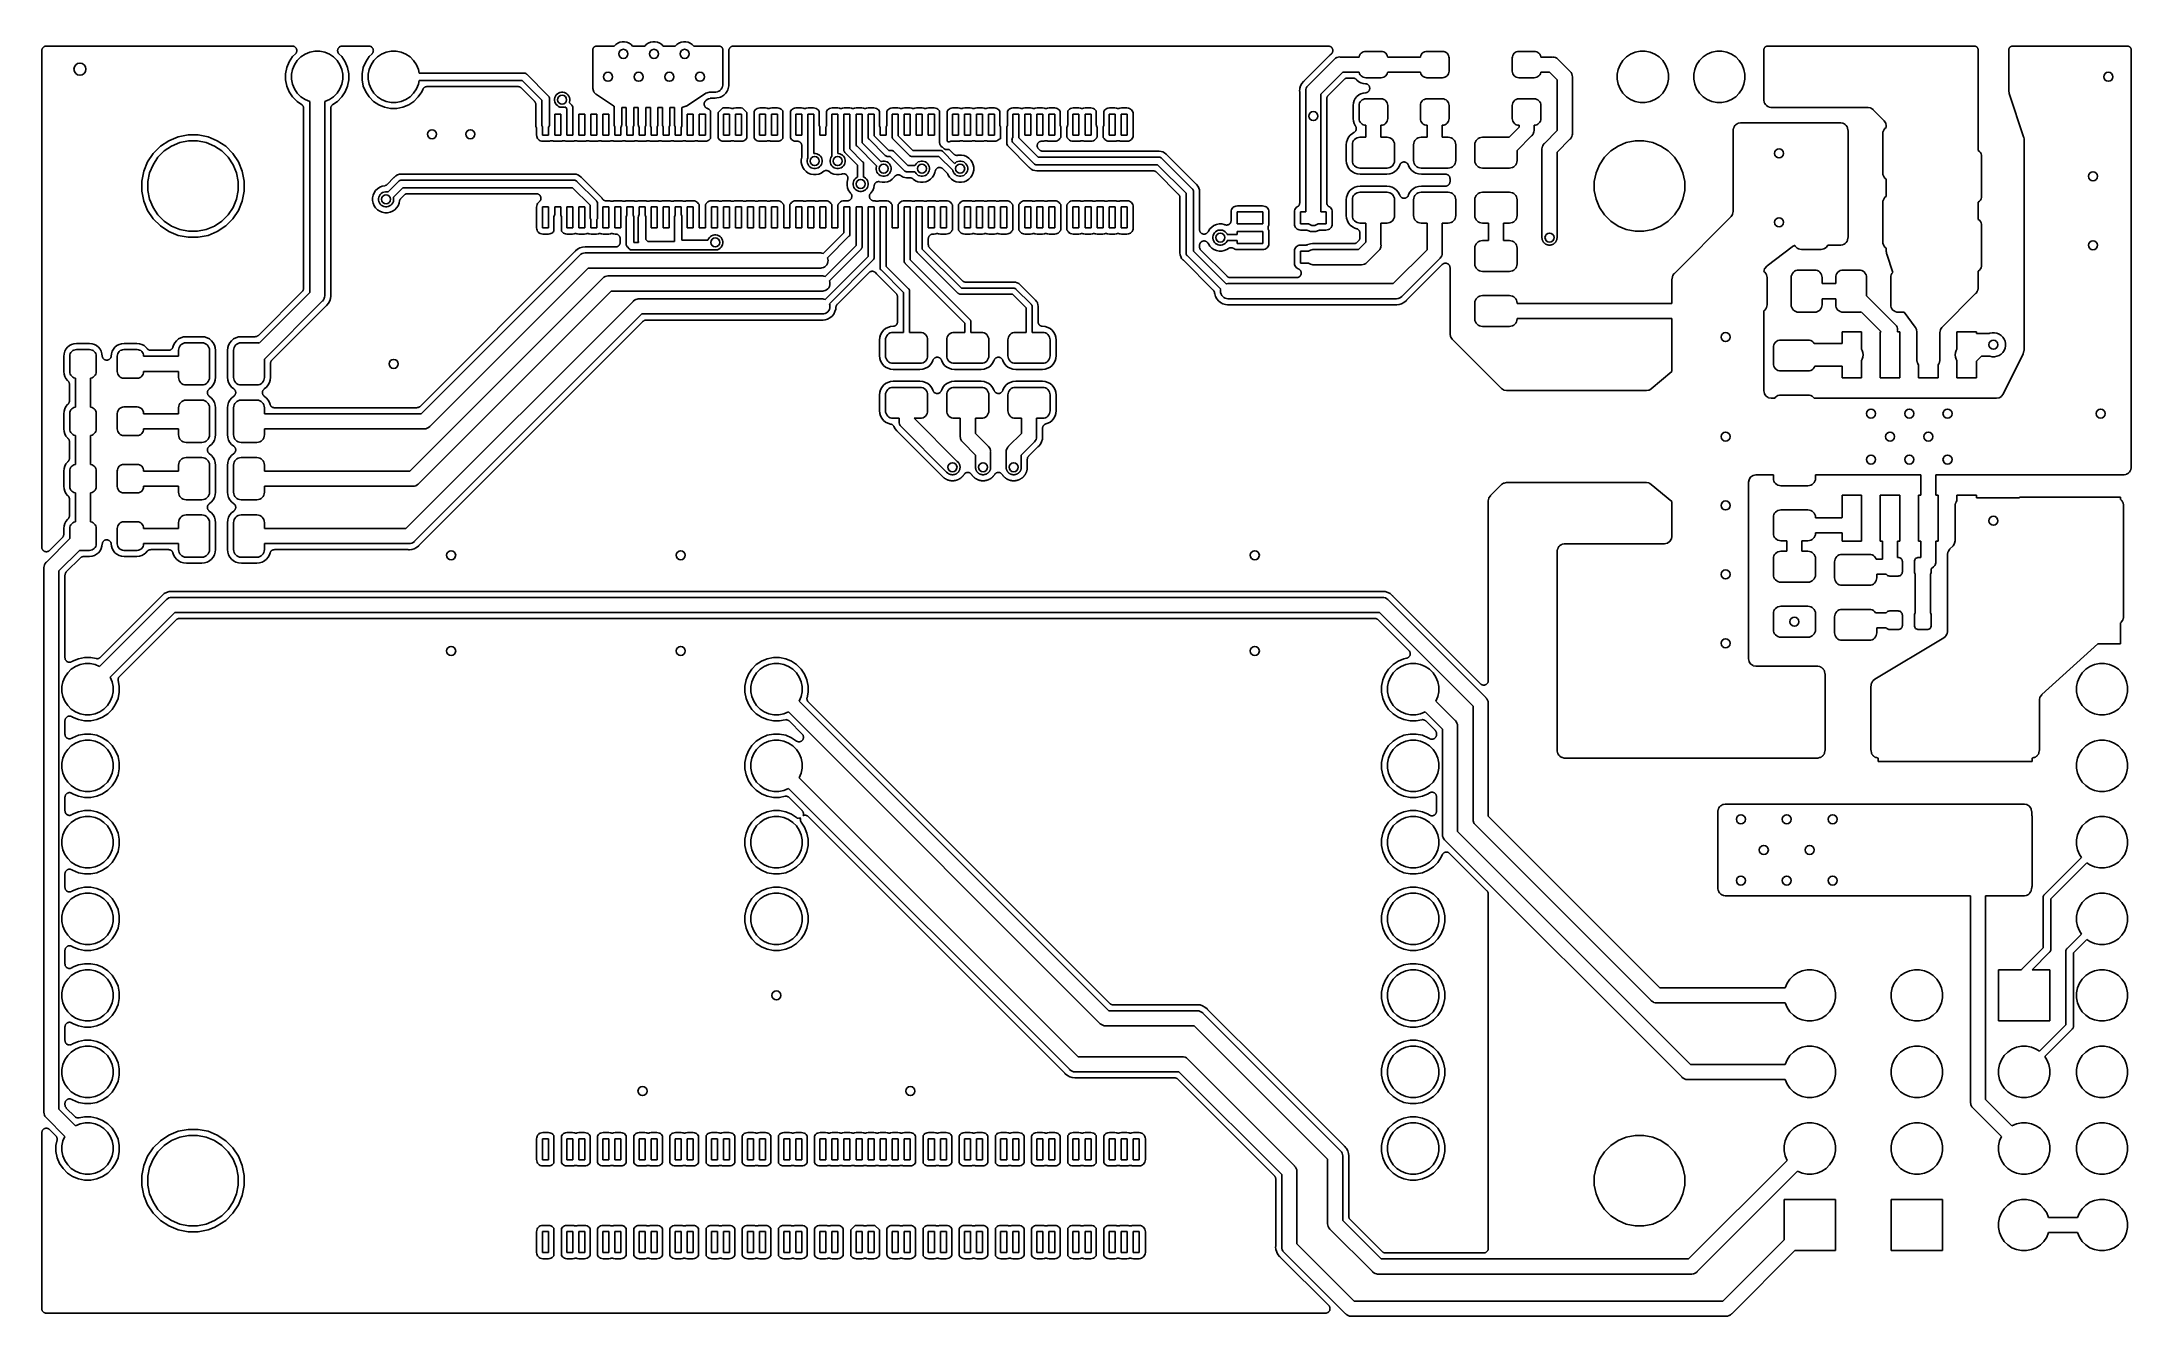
# Model space of a CAD drawing. Extents: x 86.1 to 155.4, y -71.6 to -29.3.
import ezdxf

# ---------------------------------------------------------------- set-up
doc = ezdxf.new("R2010")
doc.units = 0
doc.layers.add('BLACK', color=7, linetype='CONTINUOUS')

msp = doc.modelspace()

# ---------------------------------------------------------------- linework, layer by layer
at = {"layer": 'BLACK', "linetype": 'CONTINUOUS'}
for p, q in [((86.11, -29.6079), (86.1116, -29.5939)), ((86.11, -29.6089), (86.11, -29.6079)), ((86.11, -29.609), (86.11, -29.6089)), ((86.11, -29.61), (86.11, -29.609)), ((86.11, -29.609), (86.11, -29.609)), ((86.11, -46.089), (86.11, -29.61)), ((86.1116, -29.5939), (86.1131, -29.5798)), ((86.1131, -29.5798), (86.1132, -29.5793)), ((86.1132, -29.5793), (86.1133, -29.5788)), ((86.1133, -29.5788), (86.1176, -29.5653)), ((86.1176, -29.5653), (86.1217, -29.5519)), ((86.1217, -29.5519), (86.122, -29.5514)), ((86.122, -29.5514), (86.1221, -29.5509)), ((86.1221, -29.5509), (86.1289, -29.5386)), ((86.1289, -29.5386), (86.1356, -29.5261)), ((86.1356, -29.5261), (86.136, -29.5257)), ((86.136, -29.5257), (86.1362, -29.5253)), ((86.1362, -29.5253), (86.1453, -29.5144)), ((86.1453, -29.5144), (86.1543, -29.5036)), ((86.1543, -29.5036), (86.1547, -29.5032)), ((86.1547, -29.5032), (86.1551, -29.5028)), ((86.1551, -29.5028), (86.1661, -29.494)), ((86.1661, -29.494), (86.177, -29.4851)), ((86.177, -29.4851), (86.1775, -29.4848)), ((86.1775, -29.4848), (86.1779, -29.4845)), ((86.1779, -29.4845), (86.1904, -29.4779)), ((86.1904, -29.4779), (86.2028, -29.4713)), ((86.2028, -29.4713), (86.2033, -29.4712)), ((86.2033, -29.4712), (86.2038, -29.4709)), ((86.2038, -29.4709), (86.2174, -29.4669)), ((86.2174, -29.4669), (86.2309, -29.4629)), ((86.2309, -29.4629), (86.2314, -29.4628)), ((86.2314, -29.4628), (86.2319, -29.4627)), ((86.2319, -29.4627), (86.2459, -29.4614)), ((86.2459, -29.4614), (86.26, -29.46)), ((86.26, -29.46), (94.4229, -29.46)), ((94.4344, -29.8107), (94.3195, -29.9826)), ((94.4229, -29.46), (94.4245, -29.46)), ((94.4245, -29.46), (94.4245, -29.46)), ((94.4245, -29.46), (94.4245, -29.46)), ((94.4245, -29.46), (94.425, -29.46)), ((94.425, -29.46), (94.4392, -29.4616)), ((94.529, -29.7161), (94.4344, -29.8107)), ((94.4392, -29.4616), (94.4536, -29.4632)), ((94.4536, -29.4632), (94.4539, -29.4632)), ((94.4539, -29.4632), (94.4541, -29.4633)), ((94.4541, -29.4633), (94.4677, -29.4676)), ((94.4677, -29.4676), (94.4816, -29.4719)), ((94.4816, -29.4719), (94.4818, -29.4721)), ((94.4818, -29.4721), (94.482, -29.4721)), ((94.482, -29.4721), (94.4945, -29.479)), ((94.4945, -29.479), (94.5073, -29.4859)), ((94.5073, -29.4859), (94.5075, -29.4861)), ((94.5075, -29.4861), (94.5077, -29.4862)), ((94.5077, -29.4862), (94.5188, -29.4955)), ((94.5188, -29.4955), (94.5297, -29.5047)), ((94.538, -29.7051), (94.529, -29.7161)), ((94.5297, -29.5047), (94.5299, -29.5049)), ((94.5299, -29.5049), (94.5301, -29.505)), ((94.5301, -29.505), (94.5392, -29.5164)), ((94.5473, -29.6939), (94.538, -29.7051)), ((94.5392, -29.5164), (94.5482, -29.5274)), ((94.5474, -29.6936), (94.5473, -29.6939)), ((94.5476, -29.6934), (94.5474, -29.6936)), ((94.5544, -29.6808), (94.5476, -29.6934)), ((94.5482, -29.5274), (94.5483, -29.5277)), ((94.5483, -29.5277), (94.5485, -29.5279)), ((94.5485, -29.5279), (94.5552, -29.5408)), ((94.5612, -29.6681), (94.5544, -29.6808)), ((94.5552, -29.5408), (94.5618, -29.5533)), ((94.5613, -29.6679), (94.5612, -29.6681)), ((94.5614, -29.6676), (94.5613, -29.6679)), ((94.5657, -29.6537), (94.5614, -29.6676)), ((94.5618, -29.5533), (94.5619, -29.5536)), ((94.5619, -29.5536), (94.562, -29.5538)), ((94.562, -29.5538), (94.5661, -29.5676)), ((94.5699, -29.6402), (94.5657, -29.6537)), ((94.5661, -29.5676), (94.5702, -29.5814)), ((94.57, -29.6396), (94.5699, -29.6399)), ((94.5699, -29.6399), (94.5699, -29.6402)), ((94.5714, -29.6252), (94.57, -29.6396)), ((94.5702, -29.5814), (94.5702, -29.5816)), ((94.5702, -29.5816), (94.5703, -29.5819)), ((94.5703, -29.5819), (94.5716, -29.5962)), ((94.5729, -29.611), (94.5714, -29.6252)), ((94.5716, -29.5962), (94.5729, -29.6105)), ((94.5729, -29.6105), (94.5729, -29.6108)), ((94.5729, -29.6108), (94.5729, -29.611)), ((94.7082, -29.8198), (94.8474, -29.7267)), ((94.8474, -29.7267), (95.0021, -29.6627)), ((95.0021, -29.6627), (95.1663, -29.63)), ((95.1663, -29.63), (95.3337, -29.63)), ((95.3337, -29.63), (95.4979, -29.6627)), ((95.4979, -29.6627), (95.6526, -29.7267)), ((95.6526, -29.7267), (95.7918, -29.8198)), ((95.9271, -29.6084), (95.9286, -29.594)), ((95.9271, -29.6087), (95.9271, -29.6084)), ((95.9271, -29.609), (95.9271, -29.6087)), ((95.9284, -29.6232), (95.9271, -29.609)), ((95.9296, -29.6376), (95.9284, -29.6232)), ((95.9286, -29.594), (95.9301, -29.5798)), ((95.9297, -29.6378), (95.9296, -29.6376)), ((95.9297, -29.6381), (95.9297, -29.6378)), ((95.9338, -29.6521), (95.9297, -29.6381)), ((95.9301, -29.5798), (95.9302, -29.5796)), ((95.9302, -29.5793), (95.9346, -29.5654)), ((95.9302, -29.5796), (95.9302, -29.5793)), ((95.9378, -29.6657), (95.9338, -29.6521)), ((95.9346, -29.5654), (95.9388, -29.5519)), ((95.9379, -29.6659), (95.9378, -29.6657)), ((95.938, -29.6662), (95.9379, -29.6659)), ((95.9447, -29.679), (95.938, -29.6662)), ((95.9388, -29.5519), (95.9389, -29.5516)), ((95.9389, -29.5516), (95.939, -29.5514)), ((95.939, -29.5514), (95.946, -29.5386)), ((95.9513, -29.6917), (95.9447, -29.679)), ((95.946, -29.5386), (95.9527, -29.5261)), ((95.9514, -29.6919), (95.9513, -29.6917)), ((95.9515, -29.6921), (95.9514, -29.6919)), ((95.9606, -29.7034), (95.9515, -29.6921)), ((95.9527, -29.5261), (95.9529, -29.5259)), ((95.9529, -29.5259), (95.953, -29.5257)), ((95.953, -29.5257), (95.9622, -29.5147)), ((95.9695, -29.7146), (95.9606, -29.7034)), ((95.9622, -29.5147), (95.9714, -29.5036)), ((95.9699, -29.7149), (95.9695, -29.7146)), ((95.9699, -29.715), (95.9699, -29.7149)), ((95.9699, -29.7149), (95.9699, -29.7149)), ((95.971, -29.7161), (95.9699, -29.715)), ((96.0656, -29.8107), (95.971, -29.7161)), ((95.9714, -29.5036), (95.9716, -29.5034)), ((95.9716, -29.5034), (95.9717, -29.5032)), ((95.9717, -29.5032), (95.9829, -29.4942)), ((95.9829, -29.4942), (95.994, -29.4851)), ((95.994, -29.4851), (95.9943, -29.4849)), ((95.9943, -29.4849), (95.9945, -29.4848)), ((95.9945, -29.4848), (96.0071, -29.4781)), ((96.0071, -29.4781), (96.0199, -29.4713)), ((96.0199, -29.4713), (96.0202, -29.4712)), ((96.0202, -29.4712), (96.0204, -29.4711)), ((96.0204, -29.4711), (96.0341, -29.467)), ((96.0341, -29.467), (96.0479, -29.4629)), ((96.0479, -29.4629), (96.0482, -29.4628)), ((96.0482, -29.4628), (96.0484, -29.4628)), ((96.0484, -29.4628), (96.0628, -29.4614)), ((96.0628, -29.4614), (96.0771, -29.46)), ((96.1805, -29.9826), (96.0656, -29.8107)), ((96.0771, -29.46), (96.9629, -29.46)), ((96.9744, -29.8107), (96.8595, -29.9826)), ((96.9629, -29.46), (96.9645, -29.46)), ((96.9645, -29.46), (96.9645, -29.46)), ((96.9645, -29.46), (96.9645, -29.46)), ((96.9645, -29.46), (96.965, -29.46)), ((96.965, -29.46), (96.9792, -29.4616)), ((97.069, -29.7161), (96.9744, -29.8107)), ((96.9792, -29.4616), (96.9936, -29.4632)), ((96.9936, -29.4632), (96.9939, -29.4632)), ((96.9939, -29.4632), (96.9941, -29.4633)), ((96.9941, -29.4633), (97.0077, -29.4676)), ((97.0077, -29.4676), (97.0216, -29.4719)), ((97.0216, -29.4719), (97.0218, -29.4721)), ((97.0218, -29.4721), (97.022, -29.4721)), ((97.022, -29.4721), (97.0345, -29.479)), ((97.0345, -29.479), (97.0473, -29.4859)), ((97.0473, -29.4859), (97.0475, -29.4861)), ((97.0475, -29.4861), (97.0477, -29.4862)), ((97.0477, -29.4862), (97.0588, -29.4955)), ((97.0588, -29.4955), (97.0697, -29.5047)), ((97.078, -29.7051), (97.069, -29.7161)), ((97.0697, -29.5047), (97.0699, -29.5049)), ((97.0699, -29.5049), (97.0701, -29.505)), ((97.0701, -29.505), (97.0792, -29.5164)), ((97.0873, -29.6939), (97.078, -29.7051)), ((97.0792, -29.5164), (97.0882, -29.5274)), ((97.0874, -29.6936), (97.0873, -29.6939)), ((97.0876, -29.6934), (97.0874, -29.6936)), ((97.0944, -29.6808), (97.0876, -29.6934)), ((97.0882, -29.5274), (97.0883, -29.5277)), ((97.0883, -29.5277), (97.0885, -29.5279)), ((97.0885, -29.5279), (97.0952, -29.5408)), ((97.1012, -29.6681), (97.0944, -29.6808)), ((97.0952, -29.5408), (97.1018, -29.5533)), ((97.1013, -29.6679), (97.1012, -29.6681)), ((97.1014, -29.6676), (97.1013, -29.6679)), ((97.1057, -29.6537), (97.1014, -29.6676)), ((97.1018, -29.5533), (97.1019, -29.5536)), ((97.1019, -29.5536), (97.102, -29.5538)), ((97.102, -29.5538), (97.1061, -29.5676)), ((97.1099, -29.6402), (97.1057, -29.6537)), ((97.1061, -29.5676), (97.1102, -29.5814)), ((97.11, -29.6396), (97.1099, -29.6399)), ((97.1099, -29.6399), (97.1099, -29.6402)), ((97.1114, -29.6252), (97.11, -29.6396)), ((97.1102, -29.5814), (97.1102, -29.5816)), ((97.1102, -29.5816), (97.1103, -29.5819)), ((97.1103, -29.5819), (97.1116, -29.5962)), ((97.1129, -29.611), (97.1114, -29.6252)), ((97.1116, -29.5962), (97.1129, -29.6105)), ((97.1129, -29.6105), (97.1129, -29.6108)), ((97.1129, -29.6108), (97.1129, -29.611)), ((97.2482, -29.8198), (97.3874, -29.7267)), ((97.3874, -29.7267), (97.5421, -29.6627)), ((97.5421, -29.6627), (97.7063, -29.63)), ((97.7063, -29.63), (97.8737, -29.63)), ((97.8737, -29.63), (98.0379, -29.6627)), ((98.0379, -29.6627), (98.1926, -29.7267)), ((98.1926, -29.7267), (98.3318, -29.8198)), ((104.394, -29.5852), (104.395, -29.5733)), ((104.394, -29.5861), (104.394, -29.5852)), ((104.394, -29.587), (104.394, -29.5861)), ((104.394, -29.5861), (104.394, -29.5861)), ((104.394, -29.5861), (104.394, -29.5861)), ((104.394, -30.8385), (104.394, -29.587)), ((104.395, -29.5733), (104.397, -29.5615)), ((104.397, -29.5606), (104.4, -29.5492)), ((104.397, -29.561), (104.397, -29.5606)), ((104.397, -29.5615), (104.397, -29.561)), ((104.4, -29.5492), (104.404, -29.5378)), ((104.404, -29.537), (104.41, -29.5265)), ((104.404, -29.5374), (104.404, -29.537)), ((104.404, -29.5378), (104.404, -29.5374)), ((104.41, -29.5265), (104.416, -29.516)), ((104.416, -29.5152), (104.424, -29.5061)), ((104.416, -29.5156), (104.416, -29.5152)), ((104.416, -29.516), (104.416, -29.5156)), ((104.424, -29.5061), (104.432, -29.4969)), ((104.432, -29.4963), (104.441, -29.4888)), ((104.432, -29.4966), (104.432, -29.4963)), ((104.432, -29.4969), (104.432, -29.4966)), ((104.441, -29.4888), (104.451, -29.4812)), ((104.451, -29.4807), (104.462, -29.4752)), ((104.451, -29.481), (104.451, -29.4807)), ((104.451, -29.4812), (104.451, -29.481)), ((104.462, -29.4752), (104.473, -29.4696)), ((104.473, -29.4692), (104.485, -29.4659)), ((104.473, -29.4695), (104.473, -29.4692)), ((104.473, -29.4696), (104.473, -29.4695)), ((104.485, -29.4659), (104.496, -29.4624)), ((104.496, -29.4624), (104.497, -29.4624)), ((104.497, -29.4622), (104.509, -29.4612)), ((104.497, -29.4624), (104.497, -29.4622)), ((104.509, -29.4612), (104.521, -29.46)), ((104.521, -29.46), (105.102, -29.46)), ((105.102, -29.46), (105.155, -29.4073)), ((105.155, -29.4073), (105.221, -29.3635)), ((105.221, -29.3635), (105.293, -29.3334)), ((105.293, -29.3334), (105.371, -29.318)), ((105.371, -29.318), (105.449, -29.318)), ((105.449, -29.318), (105.527, -29.3334)), ((105.527, -29.3334), (105.599, -29.3635)), ((105.599, -29.3635), (105.665, -29.4073)), ((105.665, -29.4073), (105.718, -29.46)), ((105.718, -29.46), (106.118, -29.46)), ((106.118, -29.46), (106.171, -29.4073)), ((106.171, -29.4073), (106.237, -29.3635)), ((106.237, -29.3635), (106.309, -29.3334)), ((106.309, -29.3334), (106.387, -29.318)), ((106.387, -29.318), (106.465, -29.318)), ((106.465, -29.318), (106.543, -29.3334)), ((106.543, -29.3334), (106.615, -29.3635)), ((106.615, -29.3635), (106.681, -29.4073)), ((106.681, -29.4073), (106.734, -29.46)), ((106.734, -29.46), (107.134, -29.46)), ((107.134, -29.46), (107.187, -29.4073)), ((107.187, -29.4073), (107.253, -29.3635)), ((107.253, -29.3635), (107.325, -29.3334)), ((107.325, -29.3334), (107.403, -29.318)), ((107.403, -29.318), (107.481, -29.318)), ((107.481, -29.318), (107.559, -29.3334)), ((107.559, -29.3334), (107.631, -29.3635)), ((107.631, -29.3635), (107.697, -29.4073)), ((107.697, -29.4073), (107.75, -29.46)), ((107.75, -29.46), (108.585, -29.46)), ((108.585, -29.46), (108.586, -29.46)), ((108.586, -29.46), (108.586, -29.46)), ((108.586, -29.46), (108.586, -29.46)), ((108.586, -29.46), (108.587, -29.46)), ((108.587, -29.46), (108.599, -29.4613)), ((108.599, -29.4613), (108.611, -29.4626)), ((108.611, -29.4626), (108.611, -29.4627)), ((108.611, -29.4627), (108.611, -29.4628)), ((108.611, -29.4628), (108.623, -29.4664)), ((108.623, -29.4664), (108.634, -29.4699)), ((108.634, -29.4699), (108.635, -29.4701)), ((108.635, -29.4701), (108.635, -29.4703)), ((108.635, -29.4703), (108.645, -29.476)), ((108.645, -29.476), (108.656, -29.4817)), ((108.656, -29.4817), (108.656, -29.482)), ((108.656, -29.482), (108.657, -29.4822)), ((108.657, -29.4822), (108.666, -29.4899)), ((108.666, -29.4899), (108.675, -29.4975)), ((108.675, -29.4975), (108.675, -29.4979)), ((108.675, -29.4979), (108.676, -29.4981)), ((108.676, -29.4981), (108.683, -29.5075)), ((108.683, -29.5075), (108.691, -29.5167)), ((108.691, -29.5167), (108.691, -29.5171)), ((108.691, -29.5171), (108.691, -29.5175)), ((108.691, -29.5175), (108.697, -29.5281)), ((108.697, -29.5281), (108.702, -29.5386)), ((108.702, -29.5386), (108.703, -29.539)), ((108.703, -29.539), (108.703, -29.5394)), ((108.703, -29.5394), (108.706, -29.5509)), ((108.706, -29.5509), (108.71, -29.5623)), ((108.71, -29.5623), (108.71, -29.5628)), ((108.71, -29.5628), (108.71, -29.5632)), ((108.71, -29.5632), (108.711, -29.5751)), ((108.711, -29.5751), (108.712, -29.587)), ((108.712, -29.587), (108.712, -30.7255)), ((108.912, -29.6079), (108.914, -29.5939)), ((108.912, -29.6089), (108.912, -29.6079)), ((108.912, -29.609), (108.912, -29.6089)), ((108.912, -29.61), (108.912, -29.609)), ((108.912, -29.609), (108.912, -29.609)), ((108.912, -30.7306), (108.912, -29.61)), ((108.914, -29.5939), (108.915, -29.5798)), ((108.915, -29.5788), (108.92, -29.5653)), ((108.915, -29.5793), (108.915, -29.5788)), ((108.915, -29.5798), (108.915, -29.5793)), ((108.92, -29.5653), (108.924, -29.5519)), ((108.924, -29.5509), (108.931, -29.5386)), ((108.924, -29.5514), (108.924, -29.5509)), ((108.924, -29.5519), (108.924, -29.5514)), ((108.931, -29.5386), (108.938, -29.5261)), ((108.938, -29.5253), (108.947, -29.5144)), ((108.938, -29.5257), (108.938, -29.5253)), ((108.938, -29.5261), (108.938, -29.5257)), ((108.947, -29.5144), (108.956, -29.5036)), ((108.956, -29.5036), (108.957, -29.5032)), ((108.957, -29.5028), (108.968, -29.494)), ((108.957, -29.5032), (108.957, -29.5028)), ((108.968, -29.494), (108.979, -29.4851)), ((108.979, -29.4848), (108.98, -29.4845)), ((108.979, -29.4851), (108.979, -29.4848)), ((108.98, -29.4845), (108.992, -29.4779)), ((108.992, -29.4779), (109.005, -29.4713)), ((109.005, -29.4712), (109.006, -29.4709)), ((109.005, -29.4713), (109.005, -29.4712)), ((109.006, -29.4709), (109.019, -29.4669)), ((109.019, -29.4669), (109.033, -29.4629)), ((109.033, -29.4628), (109.034, -29.4627)), ((109.033, -29.4629), (109.033, -29.4628)), ((109.034, -29.4627), (109.048, -29.4614)), ((109.048, -29.4614), (109.062, -29.46)), ((109.062, -29.46), (128.803, -29.46)), ((128.845, -29.7761), (128.007, -30.615)), ((128.803, -29.46), (128.806, -29.46)), ((128.806, -29.46), (128.813, -29.4608)), ((128.813, -29.4608), (128.82, -29.4609)), ((128.82, -29.4609), (128.827, -29.4624)), ((128.827, -29.4624), (128.835, -29.4633)), ((128.835, -29.4633), (128.841, -29.4654)), ((128.841, -29.4654), (128.848, -29.4669)), ((128.849, -29.7713), (128.845, -29.7761)), ((128.848, -29.4669), (128.855, -29.4698)), ((128.854, -29.7668), (128.849, -29.7713)), ((128.855, -29.7652), (128.854, -29.7668)), ((128.855, -29.4698), (128.863, -29.4721)), ((128.865, -29.7538), (128.855, -29.7652)), ((128.863, -29.4721), (128.869, -29.4756)), ((128.899, -29.726), (128.865, -29.7538)), ((128.869, -29.4756), (128.875, -29.4783)), ((128.875, -29.4783), (128.882, -29.4826)), ((128.882, -29.4826), (128.888, -29.4862)), ((128.888, -29.4862), (128.894, -29.4908)), ((128.894, -29.4908), (128.9, -29.4948)), ((128.904, -29.7209), (128.899, -29.726)), ((128.9, -29.4948), (128.905, -29.5002)), ((128.909, -29.7164), (128.904, -29.7209)), ((128.905, -29.5002), (128.911, -29.505)), ((128.914, -29.7106), (128.909, -29.7164)), ((128.911, -29.505), (128.915, -29.5106)), ((128.919, -29.7053), (128.914, -29.7106)), ((128.915, -29.5106), (128.92, -29.5157)), ((128.923, -29.6994), (128.919, -29.7053)), ((128.92, -29.5157), (128.924, -29.522)), ((128.928, -29.6939), (128.923, -29.6994)), ((128.924, -29.522), (128.929, -29.5279)), ((128.931, -29.6872), (128.928, -29.6939)), ((128.929, -29.5279), (128.932, -29.5342)), ((128.936, -29.6809), (128.931, -29.6872)), ((128.932, -29.5342), (128.936, -29.5401)), ((128.936, -29.5401), (128.939, -29.5471)), ((128.938, -29.6744), (128.936, -29.6809)), ((128.942, -29.6681), (128.938, -29.6744)), ((128.939, -29.5471), (128.943, -29.5538)), ((128.944, -29.6609), (128.942, -29.6681)), ((128.943, -29.5538), (128.945, -29.5606)), ((128.947, -29.6539), (128.944, -29.6609)), ((128.945, -29.5606), (128.947, -29.5672)), ((128.947, -29.5672), (128.949, -29.5746)), ((128.948, -29.647), (128.947, -29.6539)), ((128.95, -29.6402), (128.948, -29.647)), ((128.949, -29.5746), (128.951, -29.5819)), ((128.951, -29.6326), (128.95, -29.6402)), ((128.951, -29.5819), (128.951, -29.589)), ((128.951, -29.589), (128.953, -29.5959)), ((128.953, -29.6252), (128.951, -29.6326)), ((128.953, -29.5959), (128.953, -29.6035)), ((128.953, -29.6035), (128.953, -29.611)), ((128.953, -29.611), (128.953, -29.6181)), ((128.953, -29.6181), (128.953, -29.6252)), ((129.83, -29.8235), (129.831, -29.8121)), ((129.831, -29.8121), (129.844, -29.771)), ((129.844, -29.771), (129.864, -29.7332)), ((129.864, -29.7332), (129.891, -29.7001)), ((129.891, -29.7001), (129.924, -29.6729)), ((129.924, -29.6729), (129.962, -29.6527)), ((129.962, -29.6527), (130.003, -29.6402)), ((130.003, -29.6402), (130.046, -29.636)), ((130.046, -29.636), (130.558, -29.636)), ((130.558, -29.636), (130.601, -29.6402)), ((130.601, -29.6402), (130.642, -29.6527)), ((130.642, -29.6527), (130.68, -29.6729)), ((130.68, -29.6729), (130.713, -29.7001)), ((130.713, -29.7001), (130.74, -29.7332)), ((130.74, -29.7332), (130.76, -29.771)), ((130.76, -29.771), (130.773, -29.8121)), ((130.773, -29.8121), (130.774, -29.8235)), ((131.862, -29.8235), (131.863, -29.8121)), ((131.863, -29.8121), (131.876, -29.771)), ((131.876, -29.771), (131.896, -29.7332)), ((131.896, -29.7332), (131.923, -29.7001)), ((131.923, -29.7001), (131.956, -29.6729)), ((131.956, -29.6729), (131.994, -29.6527)), ((131.994, -29.6527), (132.035, -29.6402)), ((132.035, -29.6402), (132.078, -29.636)), ((132.078, -29.636), (132.59, -29.636)), ((132.59, -29.636), (132.633, -29.6402)), ((132.633, -29.6402), (132.674, -29.6527)), ((132.674, -29.6527), (132.712, -29.6729)), ((132.712, -29.6729), (132.745, -29.7001)), ((132.745, -29.7001), (132.772, -29.7332)), ((132.772, -29.7332), (132.792, -29.771)), ((132.792, -29.771), (132.805, -29.8121)), ((132.805, -29.8121), (132.809, -29.8547)), ((134.907, -29.8547), (134.911, -29.8121)), ((134.911, -29.8121), (134.924, -29.771)), ((134.924, -29.771), (134.944, -29.7332)), ((134.944, -29.7332), (134.971, -29.7001)), ((134.971, -29.7001), (135.004, -29.6729)), ((135.004, -29.6729), (135.042, -29.6527)), ((135.042, -29.6527), (135.083, -29.6402)), ((135.083, -29.6402), (135.126, -29.636)), ((135.126, -29.636), (135.638, -29.636)), ((135.638, -29.636), (135.681, -29.6402)), ((135.681, -29.6402), (135.722, -29.6527)), ((135.722, -29.6527), (135.76, -29.6729)), ((135.76, -29.6729), (135.793, -29.7001)), ((135.793, -29.7001), (135.82, -29.7332)), ((135.82, -29.7332), (135.84, -29.771)), ((135.84, -29.771), (135.853, -29.8121)), ((135.853, -29.8121), (135.854, -29.8235)), ((138.698, -29.8198), (138.837, -29.7267)), ((138.837, -29.7267), (138.992, -29.6627)), ((138.992, -29.6627), (139.156, -29.63)), ((139.156, -29.63), (139.324, -29.63)), ((139.324, -29.63), (139.488, -29.6627)), ((139.488, -29.6627), (139.643, -29.7267)), ((139.643, -29.7267), (139.782, -29.8198)), ((141.238, -29.8198), (141.377, -29.7267)), ((141.377, -29.7267), (141.532, -29.6627)), ((141.532, -29.6627), (141.696, -29.63)), ((141.696, -29.63), (141.864, -29.63)), ((141.864, -29.63), (142.028, -29.6627)), ((142.028, -29.6627), (142.183, -29.7267)), ((142.183, -29.7267), (142.322, -29.8198)), ((143.256, -29.5852), (143.257, -29.5733)), ((143.256, -29.5861), (143.256, -29.5852)), ((143.256, -29.587), (143.256, -29.5861)), ((143.256, -29.5861), (143.256, -29.5861)), ((143.256, -29.5861), (143.256, -29.5861)), ((143.256, -31.2335), (143.256, -29.587)), ((143.257, -29.5733), (143.259, -29.5615)), ((143.259, -29.5606), (143.262, -29.5492)), ((143.259, -29.561), (143.259, -29.5606)), ((143.259, -29.5615), (143.259, -29.561)), ((143.262, -29.5492), (143.266, -29.5378)), ((143.266, -29.537), (143.272, -29.5265)), ((143.266, -29.5374), (143.266, -29.537)), ((143.266, -29.5378), (143.266, -29.5374)), ((143.272, -29.5265), (143.278, -29.516)), ((143.278, -29.5152), (143.286, -29.5061)), ((143.278, -29.5156), (143.278, -29.5152)), ((143.278, -29.516), (143.278, -29.5156)), ((143.286, -29.5061), (143.294, -29.4969)), ((143.294, -29.4963), (143.303, -29.4888)), ((143.294, -29.4966), (143.294, -29.4963)), ((143.294, -29.4969), (143.294, -29.4966)), ((143.303, -29.4888), (143.313, -29.4812)), ((143.313, -29.4807), (143.324, -29.4752)), ((143.313, -29.481), (143.313, -29.4807)), ((143.313, -29.4812), (143.313, -29.481)), ((143.324, -29.4752), (143.335, -29.4696)), ((143.335, -29.4692), (143.347, -29.4659)), ((143.335, -29.4695), (143.335, -29.4692)), ((143.335, -29.4696), (143.335, -29.4695)), ((143.347, -29.4659), (143.358, -29.4624)), ((143.358, -29.4624), (143.359, -29.4624)), ((143.359, -29.4622), (143.371, -29.4612)), ((143.359, -29.4624), (143.359, -29.4622)), ((143.371, -29.4612), (143.383, -29.46)), ((143.383, -29.46), (150.241, -29.46)), ((150.241, -29.46), (150.242, -29.46)), ((150.242, -29.46), (150.242, -29.46)), ((150.242, -29.46), (150.242, -29.46)), ((150.242, -29.46), (150.243, -29.46)), ((150.243, -29.46), (150.255, -29.4613)), ((150.255, -29.4613), (150.267, -29.4626)), ((150.267, -29.4626), (150.267, -29.4627)), ((150.267, -29.4627), (150.267, -29.4628)), ((150.267, -29.4628), (150.279, -29.4664)), ((150.279, -29.4664), (150.29, -29.4699)), ((150.29, -29.4699), (150.291, -29.4701)), ((150.291, -29.4701), (150.291, -29.4703)), ((150.291, -29.4703), (150.301, -29.476)), ((150.301, -29.476), (150.312, -29.4817)), ((150.312, -29.4817), (150.312, -29.482)), ((150.312, -29.482), (150.313, -29.4822)), ((150.313, -29.4822), (150.322, -29.4899)), ((150.322, -29.4899), (150.331, -29.4975)), ((150.331, -29.4975), (150.331, -29.4979)), ((150.331, -29.4979), (150.332, -29.4981)), ((150.332, -29.4981), (150.339, -29.5075)), ((150.339, -29.5075), (150.347, -29.5167)), ((150.347, -29.5167), (150.347, -29.5171)), ((150.347, -29.5171), (150.347, -29.5175)), ((150.347, -29.5175), (150.353, -29.5281)), ((150.353, -29.5281), (150.358, -29.5386)), ((150.358, -29.5386), (150.359, -29.539)), ((150.359, -29.539), (150.359, -29.5394)), ((150.359, -29.5394), (150.362, -29.5509)), ((150.362, -29.5509), (150.366, -29.5623)), ((150.366, -29.5623), (150.366, -29.5628)), ((150.366, -29.5628), (150.366, -29.5632)), ((150.366, -29.5632), (150.367, -29.5751)), ((150.367, -29.5751), (150.368, -29.587)), ((150.368, -29.587), (150.368, -32.9215)), ((151.384, -29.5852), (151.385, -29.5733)), ((151.384, -29.5861), (151.384, -29.5852)), ((151.384, -29.587), (151.384, -29.5861)), ((151.384, -29.5861), (151.384, -29.5861)), ((151.384, -29.5861), (151.384, -29.5861)), ((151.384, -30.9372), (151.384, -29.587)), ((151.385, -29.5733), (151.387, -29.5615)), ((151.387, -29.5606), (151.39, -29.5492)), ((151.387, -29.561), (151.387, -29.5606)), ((151.387, -29.5615), (151.387, -29.561)), ((151.39, -29.5492), (151.394, -29.5378)), ((151.394, -29.537), (151.4, -29.5265)), ((151.394, -29.5374), (151.394, -29.537)), ((151.394, -29.5378), (151.394, -29.5374)), ((151.4, -29.5265), (151.406, -29.516)), ((151.406, -29.5152), (151.414, -29.5061)), ((151.406, -29.5156), (151.406, -29.5152)), ((151.406, -29.516), (151.406, -29.5156)), ((151.414, -29.5061), (151.422, -29.4969)), ((151.422, -29.4963), (151.431, -29.4888)), ((151.422, -29.4966), (151.422, -29.4963)), ((151.422, -29.4969), (151.422, -29.4966)), ((151.431, -29.4888), (151.441, -29.4812)), ((151.441, -29.4807), (151.452, -29.4752)), ((151.441, -29.481), (151.441, -29.4807)), ((151.441, -29.4812), (151.441, -29.481)), ((151.452, -29.4752), (151.463, -29.4696)), ((151.463, -29.4692), (151.475, -29.4659)), ((151.463, -29.4695), (151.463, -29.4692)), ((151.463, -29.4696), (151.463, -29.4695)), ((151.475, -29.4659), (151.486, -29.4624)), ((151.486, -29.4624), (151.487, -29.4624)), ((151.487, -29.4622), (151.499, -29.4612)), ((151.487, -29.4624), (151.487, -29.4622)), ((151.499, -29.4612), (151.511, -29.46)), ((151.511, -29.46), (155.321, -29.46)), ((155.321, -29.46), (155.322, -29.46)), ((155.322, -29.46), (155.322, -29.46)), ((155.322, -29.46), (155.322, -29.46)), ((155.322, -29.46), (155.323, -29.46)), ((155.323, -29.46), (155.335, -29.4613)), ((155.335, -29.4613), (155.347, -29.4626)), ((155.347, -29.4626), (155.347, -29.4627)), ((155.347, -29.4627), (155.347, -29.4628)), ((155.347, -29.4628), (155.359, -29.4664)), ((155.359, -29.4664), (155.37, -29.4699)), ((155.37, -29.4699), (155.371, -29.4701)), ((155.371, -29.4701), (155.371, -29.4703)), ((155.371, -29.4703), (155.381, -29.476)), ((155.381, -29.476), (155.392, -29.4817)), ((155.392, -29.4817), (155.392, -29.482)), ((155.392, -29.482), (155.393, -29.4822)), ((155.393, -29.4822), (155.402, -29.4899)), ((155.402, -29.4899), (155.411, -29.4975)), ((155.411, -29.4975), (155.411, -29.4979)), ((155.411, -29.4979), (155.412, -29.4981)), ((155.412, -29.4981), (155.419, -29.5075)), ((155.419, -29.5075), (155.427, -29.5167)), ((155.427, -29.5167), (155.427, -29.5171)), ((155.427, -29.5171), (155.427, -29.5175)), ((155.427, -29.5175), (155.433, -29.5281)), ((155.433, -29.5281), (155.438, -29.5386)), ((155.438, -29.5386), (155.439, -29.539)), ((155.439, -29.539), (155.439, -29.5394)), ((155.439, -29.5394), (155.442, -29.5509)), ((155.442, -29.5509), (155.446, -29.5623)), ((155.446, -29.5623), (155.446, -29.5628)), ((155.446, -29.5628), (155.446, -29.5632)), ((155.446, -29.5632), (155.447, -29.5751)), ((155.447, -29.5751), (155.448, -29.587)), ((155.448, -29.587), (155.448, -43.4255)), ((94.2404, -30.1737), (94.2, -30.3766)), ((94.2, -30.3766), (94.2, -30.5834)), ((94.3195, -29.9826), (94.2404, -30.1737)), ((94.4, -30.3963), (94.4327, -30.2321)), ((94.4, -30.5637), (94.4, -30.3963)), ((94.4327, -30.2321), (94.4967, -30.0774)), ((94.4967, -30.0774), (94.5898, -29.9382)), ((94.5898, -29.9382), (94.7082, -29.8198)), ((95.7918, -29.8198), (95.9102, -29.9382)), ((95.9102, -29.9382), (96.0033, -30.0774)), ((96.0033, -30.0774), (96.0673, -30.2321)), ((96.0673, -30.2321), (96.1, -30.3963)), ((96.1, -30.3963), (96.1, -30.5637)), ((96.2596, -30.1737), (96.1805, -29.9826)), ((96.3, -30.3766), (96.2596, -30.1737)), ((96.3, -30.5834), (96.3, -30.3766)), ((96.7804, -30.1737), (96.74, -30.3766)), ((96.74, -30.3766), (96.74, -30.5834)), ((96.8595, -29.9826), (96.7804, -30.1737)), ((96.94, -30.3963), (96.9727, -30.2321)), ((96.94, -30.5637), (96.94, -30.3963)), ((96.9727, -30.2321), (97.0367, -30.0774)), ((97.0367, -30.0774), (97.1298, -29.9382)), ((97.1298, -29.9382), (97.2482, -29.8198)), ((98.3318, -29.8198), (98.4502, -29.9382)), ((98.4502, -29.9382), (98.5433, -30.0774)), ((98.5433, -30.0774), (98.6073, -30.2321)), ((98.6073, -30.2321), (98.6318, -30.355)), ((98.6318, -30.355), (102.102, -30.355)), ((102.102, -30.355), (102.108, -30.3544)), ((102.108, -30.3544), (102.114, -30.355)), ((102.114, -30.355), (102.114, -30.355)), ((102.114, -30.355), (102.133, -30.3568)), ((102.133, -30.3568), (102.156, -30.364)), ((102.156, -30.364), (102.178, -30.3756)), ((102.178, -30.3756), (102.197, -30.3912)), ((102.197, -30.3912), (102.201, -30.396)), ((102.201, -30.396), (102.914, -31.1093)), ((128.136, -30.7685), (128.999, -29.9054)), ((129.288, -30.3235), (128.554, -31.0576)), ((128.999, -29.9054), (129.007, -29.8959)), ((129.007, -29.8959), (129.045, -29.8646)), ((129.045, -29.8646), (129.088, -29.8414)), ((129.088, -29.8414), (129.09, -29.8408)), ((129.09, -29.8408), (129.135, -29.8271)), ((129.135, -29.8271), (129.184, -29.8223)), ((129.184, -29.8223), (129.197, -29.8235)), ((129.197, -29.8235), (129.83, -29.8235)), ((129.83, -30.3235), (129.288, -30.3235)), ((129.831, -30.3349), (129.83, -30.3235)), ((129.844, -30.376), (129.831, -30.3349)), ((129.864, -30.4138), (129.844, -30.376)), ((129.891, -30.4469), (129.864, -30.4138)), ((129.924, -30.4741), (129.891, -30.4469)), ((129.962, -30.4943), (129.924, -30.4741)), ((130.003, -30.5068), (129.962, -30.4943)), ((130.046, -30.511), (130.003, -30.5068)), ((130.601, -30.5068), (130.558, -30.511)), ((130.642, -30.4943), (130.601, -30.5068)), ((130.68, -30.4741), (130.642, -30.4943)), ((130.713, -30.4469), (130.68, -30.4741)), ((130.74, -30.4138), (130.713, -30.4469)), ((130.76, -30.376), (130.74, -30.4138)), ((130.773, -30.3349), (130.76, -30.376)), ((130.774, -30.3235), (130.773, -30.3349)), ((130.774, -29.8235), (131.862, -29.8235)), ((131.862, -30.3235), (130.774, -30.3235)), ((131.863, -30.3349), (131.862, -30.3235)), ((131.876, -30.376), (131.863, -30.3349)), ((131.896, -30.4138), (131.876, -30.376)), ((131.923, -30.4469), (131.896, -30.4138)), ((131.956, -30.4741), (131.923, -30.4469)), ((131.994, -30.4943), (131.956, -30.4741)), ((132.035, -30.5068), (131.994, -30.4943)), ((132.078, -30.511), (132.035, -30.5068)), ((132.633, -30.5068), (132.59, -30.511)), ((132.674, -30.4943), (132.633, -30.5068)), ((132.712, -30.4741), (132.674, -30.4943)), ((132.745, -30.4469), (132.712, -30.4741)), ((132.772, -30.4138), (132.745, -30.4469)), ((132.792, -30.376), (132.772, -30.4138)), ((132.805, -30.3349), (132.792, -30.376)), ((132.809, -30.2922), (132.805, -30.3349)), ((132.809, -29.8547), (132.809, -30.2922)), ((134.907, -30.2922), (134.907, -29.8547)), ((134.911, -30.3349), (134.907, -30.2922)), ((134.924, -30.376), (134.911, -30.3349)), ((134.944, -30.4138), (134.924, -30.376)), ((134.971, -30.4469), (134.944, -30.4138)), ((135.004, -30.4741), (134.971, -30.4469)), ((135.042, -30.4943), (135.004, -30.4741)), ((135.083, -30.5068), (135.042, -30.4943)), ((135.126, -30.511), (135.083, -30.5068)), ((135.681, -30.5068), (135.638, -30.511)), ((135.722, -30.4943), (135.681, -30.5068)), ((135.76, -30.4741), (135.722, -30.4943)), ((135.793, -30.4469), (135.76, -30.4741)), ((135.82, -30.4138), (135.793, -30.4469)), ((135.84, -30.376), (135.82, -30.4138)), ((135.853, -30.3349), (135.84, -30.376)), ((135.854, -30.3235), (135.853, -30.3349)), ((135.854, -29.8235), (136.233, -29.8235)), ((136.142, -30.3235), (135.854, -30.3235)), ((136.402, -30.5836), (136.142, -30.3235)), ((136.233, -29.8235), (136.245, -29.8223)), ((136.245, -29.8223), (136.258, -29.8235)), ((136.258, -29.8235), (136.295, -29.8271)), ((136.295, -29.8271), (136.342, -29.8414)), ((136.342, -29.8414), (136.385, -29.8646)), ((136.385, -29.8646), (136.423, -29.8959)), ((136.423, -29.8959), (136.431, -29.9054)), ((136.431, -29.9054), (136.82, -30.2945)), ((136.82, -30.2945), (136.83, -30.3024)), ((136.83, -30.3024), (136.861, -30.3404)), ((136.861, -30.3404), (136.873, -30.3633)), ((136.873, -30.3633), (136.884, -30.3839)), ((136.884, -30.3839), (136.898, -30.431)), ((136.898, -30.431), (136.903, -30.48)), ((136.903, -30.48), (136.902, -30.4923)), ((136.902, -30.4923), (136.902, -32.3537)), ((138.39, -30.3963), (138.423, -30.2321)), ((138.39, -30.5637), (138.39, -30.3963)), ((138.423, -30.2321), (138.487, -30.0774)), ((138.487, -30.0774), (138.58, -29.9382)), ((138.58, -29.9382), (138.698, -29.8198)), ((139.782, -29.8198), (139.9, -29.9382)), ((139.9, -29.9382), (139.993, -30.0774)), ((139.993, -30.0774), (140.057, -30.2321)), ((140.057, -30.2321), (140.09, -30.3963)), ((140.09, -30.3963), (140.09, -30.5637)), ((140.93, -30.3963), (140.963, -30.2321)), ((140.93, -30.5637), (140.93, -30.3963)), ((140.963, -30.2321), (141.027, -30.0774)), ((141.027, -30.0774), (141.12, -29.9382)), ((141.12, -29.9382), (141.238, -29.8198)), ((142.322, -29.8198), (142.44, -29.9382)), ((142.44, -29.9382), (142.533, -30.0774)), ((142.533, -30.0774), (142.597, -30.2321)), ((142.597, -30.2321), (142.63, -30.3963)), ((142.63, -30.3963), (142.63, -30.5637)), ((94.2, -30.5834), (94.2404, -30.7863)), ((94.2404, -30.7863), (94.3195, -30.9774)), ((94.3195, -30.9774), (94.4344, -31.1493)), ((94.4327, -30.7279), (94.4, -30.5637)), ((94.4967, -30.8826), (94.4327, -30.7279)), ((94.4344, -31.1493), (94.5807, -31.2956)), ((94.5898, -31.0218), (94.4967, -30.8826)), ((94.7082, -31.1402), (94.5898, -31.0218)), ((94.8474, -31.2333), (94.7082, -31.1402)), ((95.7918, -31.1402), (95.6526, -31.2333)), ((95.9102, -31.0218), (95.7918, -31.1402)), ((96.0033, -30.8826), (95.9102, -31.0218)), ((95.9193, -31.2956), (96.0656, -31.1493)), ((96.0673, -30.7279), (96.0033, -30.8826)), ((96.0656, -31.1493), (96.1805, -30.9774)), ((96.1, -30.5637), (96.0673, -30.7279)), ((96.1805, -30.9774), (96.2596, -30.7863)), ((96.2596, -30.7863), (96.3, -30.5834)), ((96.74, -30.5834), (96.7804, -30.7863)), ((96.7804, -30.7863), (96.8595, -30.9774)), ((96.8595, -30.9774), (96.9744, -31.1493)), ((96.9727, -30.7279), (96.94, -30.5637)), ((97.0367, -30.8826), (96.9727, -30.7279)), ((96.9744, -31.1493), (97.1207, -31.2956)), ((97.1298, -31.0218), (97.0367, -30.8826)), ((97.2482, -31.1402), (97.1298, -31.0218)), ((97.3874, -31.2333), (97.2482, -31.1402)), ((98.3318, -31.1402), (98.1926, -31.2333)), ((98.4502, -31.0218), (98.3318, -31.1402)), ((98.5433, -30.8826), (98.4502, -31.0218)), ((98.4593, -31.2956), (98.6056, -31.1493)), ((98.6073, -30.7279), (98.5433, -30.8826)), ((98.6056, -31.1493), (98.7205, -30.9774)), ((98.6318, -30.605), (98.6073, -30.7279)), ((102.056, -30.605), (98.6318, -30.605)), ((98.7205, -30.9774), (98.7535, -30.8976)), ((98.7535, -30.8976), (98.7538, -30.8969)), ((98.7538, -30.8969), (98.7539, -30.8968)), ((98.7538, -30.8969), (98.7538, -30.8969)), ((98.7539, -30.8968), (98.7544, -30.8957)), ((98.7544, -30.8957), (98.7611, -30.8834)), ((98.7611, -30.8834), (98.7678, -30.8711)), ((98.7678, -30.8711), (98.7682, -30.8706)), ((98.7682, -30.8706), (98.7685, -30.87)), ((98.7685, -30.87), (98.7775, -30.8594)), ((98.7775, -30.8594), (98.7864, -30.8486)), ((98.7864, -30.8486), (98.7869, -30.8481)), ((98.7869, -30.8481), (98.7874, -30.8476)), ((98.7874, -30.8476), (98.7983, -30.8389)), ((98.7983, -30.8389), (98.8091, -30.8301)), ((98.8091, -30.8301), (98.8097, -30.8298)), ((98.8097, -30.8298), (98.8102, -30.8293)), ((98.8102, -30.8293), (98.8226, -30.8229)), ((98.8226, -30.8229), (98.835, -30.8163)), ((98.835, -30.8163), (98.8356, -30.8161)), ((98.8356, -30.8161), (98.8362, -30.8158)), ((98.8362, -30.8158), (98.8497, -30.8119)), ((98.8497, -30.8119), (98.863, -30.8079)), ((98.863, -30.8079), (98.8636, -30.8078)), ((98.8636, -30.8078), (98.8643, -30.8076)), ((98.8643, -30.8076), (98.8783, -30.8064)), ((98.8783, -30.8064), (98.8921, -30.805)), ((98.8921, -30.805), (101.911, -30.805)), ((101.911, -30.805), (101.912, -30.805)), ((101.912, -30.805), (101.912, -30.805)), ((101.912, -30.805), (101.912, -30.805)), ((101.912, -30.805), (101.913, -30.805)), ((101.913, -30.805), (101.927, -30.8066)), ((101.927, -30.8066), (101.941, -30.808)), ((101.941, -30.808), (101.942, -30.8082)), ((101.942, -30.8082), (101.942, -30.8083)), ((101.942, -30.8083), (101.956, -30.8125)), ((101.956, -30.8125), (101.969, -30.8165)), ((101.969, -30.8165), (101.97, -30.8169)), ((101.97, -30.8169), (101.97, -30.8171)), ((101.97, -30.8171), (101.982, -30.8238)), ((101.982, -30.8238), (101.995, -30.8304)), ((101.995, -30.8304), (101.995, -30.8309)), ((101.995, -30.8309), (101.996, -30.8312)), ((101.996, -30.8312), (102.007, -30.8402)), ((102.007, -30.8402), (102.017, -30.8489)), ((102.017, -30.8489), (102.461, -31.2927)), ((102.705, -31.2538), (102.056, -30.605)), ((102.914, -31.1093), (102.919, -31.1132)), ((102.919, -31.1132), (102.923, -31.1179)), ((102.923, -31.1179), (102.923, -31.1179)), ((102.923, -31.1179), (102.934, -31.1322)), ((102.934, -31.1322), (102.944, -31.1493)), ((102.944, -31.1493), (102.946, -31.1539)), ((102.946, -31.1539), (102.953, -31.1775)), ((102.953, -31.1775), (102.955, -31.1959)), ((102.955, -31.1959), (102.955, -31.1959)), ((102.955, -31.1959), (102.956, -31.202)), ((102.956, -31.202), (102.955, -31.2081)), ((103.128, -31.2174), (103.138, -31.1691)), ((103.138, -31.1691), (103.156, -31.1236)), ((103.156, -31.1236), (103.184, -31.0826)), ((103.184, -31.0826), (103.219, -31.0478)), ((103.219, -31.0478), (103.26, -31.0205)), ((103.26, -31.0205), (103.305, -31.0016)), ((103.305, -31.0016), (103.353, -30.992)), ((103.353, -30.992), (103.403, -30.992)), ((103.403, -30.992), (103.451, -31.0016)), ((103.451, -31.0016), (103.496, -31.0205)), ((103.496, -31.0205), (103.537, -31.0478)), ((103.537, -31.0478), (103.572, -31.0826)), ((103.572, -31.0826), (103.6, -31.1236)), ((103.6, -31.1236), (103.618, -31.1691)), ((103.618, -31.1691), (103.628, -31.2174)), ((104.394, -30.8408), (104.394, -30.8385)), ((104.394, -30.8431), (104.394, -30.8408)), ((104.395, -30.8532), (104.394, -30.8431)), ((104.396, -30.8632), (104.395, -30.8532)), ((104.397, -30.8654), (104.396, -30.8632)), ((104.397, -30.8677), (104.397, -30.8654)), ((104.398, -30.8694), (104.397, -30.8677)), ((104.416, -30.9413), (104.398, -30.8694)), ((104.418, -30.9465), (104.416, -30.9413)), ((104.419, -30.9518), (104.418, -30.9465)), ((104.422, -30.9581), (104.419, -30.9518)), ((104.424, -30.9646), (104.422, -30.9581)), ((104.427, -30.9693), (104.424, -30.9646)), ((104.429, -30.9743), (104.427, -30.9693)), ((104.433, -30.9799), (104.429, -30.9743)), ((104.437, -30.9859), (104.433, -30.9799)), ((104.441, -30.99), (104.437, -30.9859)), ((104.444, -30.9944), (104.441, -30.99)), ((104.445, -30.9957), (104.444, -30.9944)), ((104.495, -31.0506), (104.445, -30.9957)), ((104.496, -31.0522), (104.495, -31.0506)), ((104.498, -31.054), (104.496, -31.0522)), ((104.506, -31.0605), (104.498, -31.054)), ((104.513, -31.0672), (104.506, -31.0605)), ((104.515, -31.0684), (104.513, -31.0672)), ((104.517, -31.0699), (104.515, -31.0684)), ((104.518, -31.0709), (104.517, -31.0699)), ((105.077, -31.4436), (104.518, -31.0709)), ((108.133, -31.0352), (107.521, -31.4436)), ((108.15, -31.0273), (108.133, -31.0352)), ((108.271, -30.9907), (108.15, -31.0273)), ((108.249, -31.2064), (108.288, -31.1944)), ((108.289, -30.988), (108.271, -30.9907)), ((108.288, -31.1944), (108.29, -31.1938)), ((108.449, -30.988), (108.289, -30.988)), ((108.29, -31.1938), (108.296, -31.1927)), ((108.296, -31.1927), (108.302, -31.1909)), ((108.302, -31.1909), (108.311, -31.19)), ((108.311, -31.19), (108.319, -31.1885)), ((108.319, -31.1885), (108.325, -31.1886)), ((108.325, -31.1886), (108.332, -31.188)), ((108.332, -31.188), (108.455, -31.188)), ((108.461, -30.9869), (108.449, -30.988)), ((108.455, -31.188), (108.508, -31.1827)), ((108.473, -30.9859), (108.461, -30.9869)), ((108.474, -30.9856), (108.473, -30.9859)), ((108.533, -30.9739), (108.474, -30.9856)), ((108.508, -31.1827), (108.589, -31.1666)), ((108.544, -30.9705), (108.533, -30.9739)), ((108.555, -30.9673), (108.544, -30.9705)), ((108.556, -30.9669), (108.555, -30.9673)), ((108.557, -30.9667), (108.556, -30.9669)), ((108.567, -30.9613), (108.557, -30.9667)), ((108.577, -30.9559), (108.567, -30.9613)), ((108.578, -30.9551), (108.577, -30.9559)), ((108.579, -30.955), (108.578, -30.9551)), ((108.578, -30.9551), (108.578, -30.9551)), ((108.618, -30.9288), (108.579, -30.9549)), ((108.579, -30.9549), (108.579, -30.955)), ((108.589, -31.1666), (108.634, -31.1531)), ((108.627, -30.9215), (108.618, -30.9288)), ((108.636, -30.9142), (108.627, -30.9215)), ((108.634, -31.1531), (108.675, -31.1312)), ((108.637, -30.9131), (108.636, -30.9136)), ((108.636, -30.9136), (108.636, -30.9142)), ((108.644, -30.9042), (108.637, -30.9131)), ((108.652, -30.8952), (108.644, -30.9042)), ((108.653, -30.894), (108.652, -30.8952)), ((108.679, -30.8547), (108.653, -30.8938)), ((108.653, -30.8938), (108.653, -30.8939)), ((108.653, -30.8939), (108.653, -30.894)), ((108.653, -30.894), (108.653, -30.894)), ((108.675, -31.1312), (108.744, -31.0852)), ((108.684, -30.8445), (108.679, -30.8547)), ((108.69, -30.8343), (108.684, -30.8445)), ((108.691, -30.8328), (108.69, -30.8335)), ((108.69, -30.8335), (108.69, -30.8343)), ((108.694, -30.8218), (108.691, -30.8328)), ((108.698, -30.8106), (108.694, -30.8218)), ((108.71, -30.7503), (108.698, -30.8089)), ((108.698, -30.8089), (108.698, -30.8091)), ((108.698, -30.8091), (108.698, -30.8091)), ((108.698, -30.8091), (108.698, -30.8091)), ((108.698, -30.8091), (108.698, -30.8106)), ((108.711, -30.7387), (108.71, -30.7503)), ((108.712, -30.7273), (108.711, -30.7387)), ((108.712, -30.7255), (108.712, -30.7256)), ((108.712, -30.7256), (108.712, -30.7256)), ((108.712, -30.7256), (108.712, -30.7256)), ((108.712, -30.7256), (108.712, -30.7273)), ((108.744, -31.0852), (108.78, -31.0557)), ((108.78, -31.0557), (108.809, -31.0198)), ((108.809, -31.0198), (108.855, -30.9509)), ((108.855, -30.9509), (108.877, -30.9099)), ((108.877, -30.9099), (108.891, -30.8655)), ((108.891, -30.8655), (108.907, -30.7842)), ((108.907, -30.7842), (108.912, -30.7306)), ((127.861, -30.8658), (127.852, -30.954)), ((127.852, -30.954), (127.853, -30.9688)), ((127.853, -30.9688), (127.853, -30.9709)), ((127.853, -30.9709), (127.853, -30.9772)), ((127.853, -30.9772), (127.854, -30.9835)), ((127.854, -30.9835), (127.854, -31.7545)), ((127.862, -30.861), (127.861, -30.8658)), ((127.886, -30.781), (127.862, -30.861)), ((127.862, -30.861), (127.862, -30.861)), ((127.928, -30.7028), (127.886, -30.781)), ((127.984, -30.6343), (127.928, -30.7028)), ((127.996, -30.6248), (127.984, -30.6343)), ((128, -30.6204), (127.996, -30.6248)), ((128.005, -30.6164), (128, -30.6204)), ((128.007, -30.615), (128.005, -30.6164)), ((128.053, -30.954), (128.058, -30.905)), ((128.054, -30.9663), (128.053, -30.954)), ((128.054, -31.7594), (128.054, -30.9663)), ((128.058, -30.905), (128.072, -30.8579)), ((128.072, -30.8579), (128.073, -30.8552)), ((128.073, -30.8552), (128.095, -30.8144)), ((128.095, -30.8144), (128.126, -30.7764)), ((128.126, -30.7764), (128.136, -30.7685)), ((128.554, -31.0576), (128.554, -34.964)), ((128.754, -31.2004), (128.756, -31.1866)), ((128.754, -31.202), (128.754, -31.2004)), ((128.754, -31.2025), (128.754, -31.202)), ((128.754, -31.202), (128.754, -31.202)), ((128.754, -31.202), (128.754, -31.202)), ((128.756, -31.1866), (128.757, -31.1729)), ((128.757, -31.1713), (128.761, -31.1582)), ((128.757, -31.1721), (128.757, -31.1713)), ((128.757, -31.1729), (128.757, -31.1721)), ((128.761, -31.1582), (128.766, -31.1449)), ((128.766, -31.1434), (128.773, -31.1313)), ((128.766, -31.1442), (128.766, -31.1434)), ((128.766, -31.1449), (128.766, -31.1442)), ((128.773, -31.1313), (128.779, -31.1191)), ((128.779, -31.1191), (128.78, -31.1185)), ((128.78, -31.1178), (128.789, -31.1071)), ((128.78, -31.1185), (128.78, -31.1178)), ((128.789, -31.1071), (128.798, -31.0965)), ((128.798, -31.0965), (129.327, -30.5674)), ((129.327, -30.567), (129.328, -30.566)), ((129.327, -30.5671), (129.327, -30.567)), ((129.327, -30.5674), (129.327, -30.5671)), ((129.327, -30.5671), (129.327, -30.5671)), ((129.328, -30.566), (129.339, -30.5573)), ((129.339, -30.5573), (129.35, -30.5486)), ((129.35, -30.5486), (129.351, -30.5482)), ((129.351, -30.5477), (129.364, -30.5413)), ((129.351, -30.5482), (129.351, -30.5477)), ((129.364, -30.5413), (129.376, -30.5348)), ((129.376, -30.5348), (129.377, -30.5346)), ((129.377, -30.5342), (129.391, -30.5304)), ((129.377, -30.5346), (129.377, -30.5342)), ((129.391, -30.5304), (129.404, -30.5264)), ((129.404, -30.5264), (129.405, -30.5263)), ((129.405, -30.5261), (129.419, -30.5249)), ((129.405, -30.5263), (129.405, -30.5261)), ((129.419, -30.5249), (129.433, -30.5235)), ((129.433, -30.5235), (129.624, -30.5235)), ((129.624, -30.5235), (129.626, -30.5235)), ((129.626, -30.5235), (129.633, -30.5242)), ((129.633, -30.5242), (129.639, -30.5243)), ((129.639, -30.5243), (129.647, -30.5259)), ((129.647, -30.5259), (129.655, -30.5268)), ((129.655, -30.5268), (129.662, -30.5288)), ((129.697, -31.1966), (129.658, -31.2691)), ((129.662, -30.5288), (129.668, -30.5301)), ((129.668, -30.5301), (129.676, -30.5332)), ((129.676, -30.5332), (129.683, -30.5356)), ((129.683, -30.5356), (129.689, -30.5388)), ((129.689, -30.5388), (129.695, -30.5413)), ((129.695, -30.5413), (129.702, -30.5458)), ((129.749, -31.133), (129.697, -31.1966)), ((129.702, -30.5458), (129.709, -30.5497)), ((129.709, -30.5497), (129.714, -30.554)), ((129.714, -30.554), (129.719, -30.5576)), ((129.719, -30.5576), (129.725, -30.5633)), ((129.725, -30.5633), (129.731, -30.5685)), ((129.731, -30.5685), (129.736, -30.5737)), ((129.736, -30.5737), (129.74, -30.5783)), ((129.74, -30.5783), (129.749, -30.589)), ((129.749, -30.589), (129.813, -30.6412)), ((129.813, -31.0808), (129.749, -31.133)), ((129.813, -30.6412), (129.885, -30.68)), ((129.885, -31.042), (129.813, -31.0808)), ((129.885, -30.68), (129.964, -30.7039)), ((129.964, -31.0181), (129.885, -31.042)), ((129.964, -30.7039), (130.043, -30.7117)), ((130.043, -31.0103), (129.964, -31.0181)), ((130.043, -30.7117), (130.045, -30.7119)), ((130.058, -31.0074), (130.043, -31.0103)), ((130.045, -30.7119), (130.045, -30.7119)), ((130.045, -30.7119), (130.045, -30.7119)), ((130.045, -30.7119), (130.045, -30.7119)), ((130.045, -30.7119), (130.06, -30.7151)), ((130.558, -30.511), (130.046, -30.511)), ((130.072, -31.0046), (130.058, -31.0074)), ((130.06, -30.7151), (130.074, -30.718)), ((130.085, -30.9991), (130.072, -31.0046)), ((130.072, -31.0046), (130.072, -31.0046)), ((130.072, -31.0046), (130.072, -31.0046)), ((130.074, -30.718), (130.074, -30.718)), ((130.074, -30.718), (130.074, -30.718)), ((130.074, -30.718), (130.088, -30.7238)), ((130.099, -30.9935), (130.085, -30.9991)), ((130.088, -30.7238), (130.101, -30.7295)), ((130.111, -30.9854), (130.099, -30.9934)), ((130.099, -30.9934), (130.099, -30.9934)), ((130.099, -30.9934), (130.099, -30.9935)), ((130.101, -30.7295), (130.101, -30.7296)), ((130.101, -30.7296), (130.101, -30.7296)), ((130.101, -30.7296), (130.112, -30.7373)), ((130.123, -30.9773), (130.111, -30.9854)), ((130.112, -30.7373), (130.125, -30.7461)), ((130.134, -30.9666), (130.123, -30.9772)), ((130.123, -30.9772), (130.123, -30.9772)), ((130.123, -30.9772), (130.123, -30.9773)), ((130.125, -30.7461), (130.125, -30.7461)), ((130.125, -30.7461), (130.125, -30.7461)), ((130.125, -30.7461), (130.135, -30.7568)), ((130.144, -30.9567), (130.134, -30.9666)), ((130.135, -30.7568), (130.145, -30.767)), ((130.153, -30.9431), (130.144, -30.9566)), ((130.144, -30.9566), (130.144, -30.9566)), ((130.144, -30.9566), (130.144, -30.9567)), ((130.145, -30.767), (130.145, -30.767)), ((130.145, -30.767), (130.146, -30.7671)), ((130.146, -30.7671), (130.154, -30.7794)), ((130.16, -30.9324), (130.153, -30.9431)), ((130.154, -30.7794), (130.161, -30.7914)), ((130.161, -30.9323), (130.16, -30.9323)), ((130.16, -30.9323), (130.16, -30.9324)), ((130.161, -30.7914), (130.161, -30.7915)), ((130.161, -30.7915), (130.162, -30.7916)), ((130.166, -30.9185), (130.161, -30.9323)), ((130.162, -30.7916), (130.167, -30.8054)), ((130.172, -30.9054), (130.166, -30.9185)), ((130.167, -30.8054), (130.172, -30.8186)), ((130.172, -30.8186), (130.172, -30.8186)), ((130.172, -30.8186), (130.172, -30.8187)), ((130.172, -30.8187), (130.175, -30.8335)), ((130.175, -30.8909), (130.172, -30.9053)), ((130.172, -30.9053), (130.172, -30.9053)), ((130.172, -30.9053), (130.172, -30.9054)), ((130.175, -30.8335), (130.178, -30.8473)), ((130.178, -30.8767), (130.175, -30.8909)), ((130.178, -30.8473), (130.178, -30.8474)), ((130.178, -30.8474), (130.178, -30.8475)), ((130.178, -30.8475), (130.178, -30.8613)), ((130.178, -30.8613), (130.178, -30.8766)), ((130.178, -30.8766), (130.178, -30.8767)), ((130.178, -30.8767), (130.178, -30.8767)), ((132.59, -30.511), (132.078, -30.511)), ((135.638, -30.511), (135.126, -30.511)), ((136.402, -31.7377), (136.402, -30.5836)), ((138.423, -30.7279), (138.39, -30.5637)), ((138.487, -30.8826), (138.423, -30.7279)), ((138.58, -31.0218), (138.487, -30.8826)), ((138.698, -31.1402), (138.58, -31.0218)), ((138.837, -31.2333), (138.698, -31.1402)), ((139.782, -31.1402), (139.643, -31.2333)), ((139.9, -31.0218), (139.782, -31.1402)), ((139.993, -30.8826), (139.9, -31.0218)), ((140.057, -30.7279), (139.993, -30.8826)), ((140.09, -30.5637), (140.057, -30.7279)), ((140.963, -30.7279), (140.93, -30.5637)), ((141.027, -30.8826), (140.963, -30.7279)), ((141.12, -31.0218), (141.027, -30.8826)), ((141.238, -31.1402), (141.12, -31.0218)), ((141.377, -31.2333), (141.238, -31.1402)), ((142.322, -31.1402), (142.183, -31.2333)), ((142.44, -31.0218), (142.322, -31.1402)), ((142.533, -30.8826), (142.44, -31.0218)), ((142.597, -30.7279), (142.533, -30.8826)), ((142.63, -30.5637), (142.597, -30.7279)), ((151.385, -30.9465), (151.384, -30.9372)), ((151.385, -30.9558), (151.385, -30.9465)), ((151.386, -30.9575), (151.385, -30.9558)), ((151.395, -31.0164), (151.386, -30.9575)), ((151.398, -31.0254), (151.395, -31.0164)), ((151.4, -31.0345), (151.398, -31.0254)), ((151.4, -31.0362), (151.4, -31.0345)), ((151.878, -32.4687), (151.4, -31.0362)), ((94.5807, -31.2956), (94.7333, -31.3976)), ((94.7333, -31.3976), (94.7338, -31.3979)), ((94.7338, -31.3979), (94.7339, -31.398)), ((94.7339, -31.398), (94.7339, -31.398)), ((94.7339, -31.398), (94.7351, -31.3988)), ((94.7351, -31.3988), (94.7457, -31.4077)), ((94.7457, -31.4077), (94.7564, -31.4166)), ((94.7564, -31.4166), (94.7569, -31.4172)), ((94.7569, -31.4172), (94.7574, -31.4177)), ((94.7574, -31.4177), (94.7661, -31.4285)), ((94.7661, -31.4285), (94.7749, -31.4393)), ((94.7749, -31.4393), (94.7753, -31.44)), ((94.7753, -31.44), (94.7757, -31.4405)), ((94.7757, -31.4405), (94.7821, -31.4528)), ((94.7821, -31.4528), (94.7887, -31.4652)), ((94.7887, -31.4652), (94.7889, -31.4659)), ((94.7889, -31.4659), (94.7892, -31.4665)), ((94.7892, -31.4665), (94.7931, -31.4798)), ((94.7931, -31.4798), (94.7971, -31.4932)), ((94.7971, -31.4932), (94.7972, -31.4939)), ((94.7972, -31.4939), (94.7974, -31.4946)), ((94.7974, -31.4946), (94.7986, -31.5085)), ((94.7986, -31.5085), (94.8, -31.5223)), ((94.8, -31.5223), (94.8, -37.494)), ((95, -31.2965), (94.8474, -31.2333)), ((95, -37.6389), (95, -31.2965)), ((95.6526, -31.2333), (95.5, -31.2965)), ((95.5, -31.2965), (95.5, -37.7302)), ((95.7, -31.5202), (95.7016, -31.5065)), ((95.7, -31.5216), (95.7, -31.5202)), ((95.7, -31.5217), (95.7, -31.5216)), ((95.7, -31.5223), (95.7, -31.5217)), ((95.7, -31.5217), (95.7, -31.5217)), ((95.7, -37.713), (95.7, -31.5223)), ((95.7016, -31.5065), (95.703, -31.4925)), ((95.703, -31.4925), (95.7032, -31.4918)), ((95.7032, -31.4918), (95.7033, -31.4911)), ((95.7033, -31.4911), (95.7075, -31.4779)), ((95.7075, -31.4779), (95.7116, -31.4646)), ((95.7116, -31.4646), (95.7119, -31.4639)), ((95.7119, -31.4639), (95.7121, -31.4632)), ((95.7121, -31.4632), (95.7188, -31.451)), ((95.7188, -31.451), (95.7254, -31.4388)), ((95.7254, -31.4388), (95.7259, -31.4382)), ((95.7259, -31.4382), (95.7262, -31.4376)), ((95.7262, -31.4376), (95.7352, -31.4269)), ((95.7352, -31.4269), (95.744, -31.4162)), ((95.744, -31.4162), (95.7446, -31.4157)), ((95.7446, -31.4157), (95.745, -31.4151)), ((95.745, -31.4151), (95.7559, -31.4064)), ((95.7559, -31.4064), (95.7667, -31.3976)), ((95.7667, -31.3976), (95.9193, -31.2956)), ((97.1207, -31.2956), (97.2926, -31.4105)), ((97.2926, -31.4105), (97.4837, -31.4896)), ((97.5421, -31.2973), (97.3874, -31.2333)), ((97.4837, -31.4896), (97.6866, -31.53)), ((97.7063, -31.33), (97.5421, -31.2973)), ((97.6866, -31.53), (97.8934, -31.53)), ((97.8737, -31.33), (97.7063, -31.33)), ((98.0379, -31.2973), (97.8737, -31.33)), ((97.8934, -31.53), (98.0963, -31.4896)), ((98.1926, -31.2333), (98.0379, -31.2973)), ((98.0963, -31.4896), (98.2874, -31.4105)), ((98.2874, -31.4105), (98.4593, -31.2956)), ((102.461, -31.2927), (102.461, -31.293)), ((102.461, -31.293), (102.461, -31.2931)), ((102.461, -31.2931), (102.461, -31.2931)), ((102.461, -31.2931), (102.463, -31.2942)), ((102.463, -31.2942), (102.471, -31.305)), ((102.471, -31.305), (102.48, -31.3157)), ((102.48, -31.3157), (102.48, -31.3164)), ((102.48, -31.3164), (102.481, -31.3171)), ((102.481, -31.3171), (102.487, -31.3293)), ((102.487, -31.3293), (102.494, -31.3416)), ((102.494, -31.3416), (102.494, -31.3423)), ((102.494, -31.3423), (102.494, -31.343)), ((102.494, -31.343), (102.498, -31.3563)), ((102.498, -31.3563), (102.502, -31.3696)), ((102.502, -31.3696), (102.502, -31.3704)), ((102.502, -31.3704), (102.502, -31.3712)), ((102.502, -31.3712), (102.504, -31.385)), ((102.504, -31.385), (102.505, -31.3988)), ((102.505, -31.3988), (102.505, -32.082)), ((102.705, -32.0721), (102.705, -31.2538)), ((102.955, -31.2081), (102.955, -32.0721)), ((103.128, -31.2666), (103.128, -31.2174)), ((103.138, -31.3149), (103.128, -31.2666)), ((103.13, -32.416), (103.13, -31.716)), ((103.13, -31.716), (103.33, -31.716)), ((103.156, -31.3604), (103.138, -31.3149)), ((103.184, -31.4014), (103.156, -31.3604)), ((103.219, -31.4362), (103.184, -31.4014)), ((103.26, -31.4635), (103.219, -31.4362)), ((103.305, -31.4824), (103.26, -31.4635)), ((103.353, -31.492), (103.305, -31.4824)), ((103.33, -31.716), (103.33, -32.416)), ((103.403, -31.492), (103.353, -31.492)), ((103.451, -31.4824), (103.403, -31.492)), ((103.469, -31.4748), (103.451, -31.4824)), ((103.53, -31.5354), (103.469, -31.4748)), ((103.53, -31.716), (103.53, -31.5354)), ((103.53, -32.0611), (103.53, -31.716)), ((103.53, -31.716), (103.53, -31.716)), ((103.618, -31.3149), (103.611, -31.3333)), ((103.611, -31.3333), (103.697, -31.4198)), ((103.628, -31.2666), (103.618, -31.3149)), ((103.628, -31.2174), (103.628, -31.2666)), ((103.697, -31.4198), (103.701, -31.4229)), ((103.701, -31.4229), (103.714, -31.4382)), ((103.714, -31.4382), (103.717, -31.4443)), ((103.717, -31.4443), (103.723, -31.4555)), ((103.723, -31.4555), (103.728, -31.474)), ((103.728, -31.474), (103.729, -31.4744)), ((103.729, -31.4744), (103.73, -31.4891)), ((103.73, -31.4891), (103.73, -31.4891)), ((103.73, -31.4891), (103.73, -31.494)), ((103.73, -31.494), (103.73, -31.4989)), ((103.73, -31.4989), (103.73, -32.0426)), ((103.93, -32.416), (103.93, -31.716)), ((103.93, -31.716), (104.13, -31.716)), ((104.13, -31.716), (104.13, -32.416)), ((104.33, -32.416), (104.33, -31.716)), ((104.33, -31.716), (104.53, -31.716)), ((104.53, -31.716), (104.53, -32.416)), ((104.73, -32.416), (104.73, -31.716)), ((104.73, -31.716), (104.93, -31.716)), ((104.93, -31.716), (104.93, -32.416)), ((105.082, -31.4461), (105.077, -31.4436)), ((105.087, -31.4492), (105.082, -31.4461)), ((105.093, -31.4519), (105.087, -31.4492)), ((105.099, -31.4553), (105.093, -31.4519)), ((105.104, -31.4568), (105.099, -31.4553)), ((105.105, -31.4571), (105.104, -31.4568)), ((105.105, -32.0721), (105.105, -31.4571)), ((105.505, -31.496), (105.355, -31.496)), ((105.355, -31.496), (105.355, -32.0721)), ((105.505, -32.0721), (105.505, -31.496)), ((105.905, -31.496), (105.755, -31.496)), ((105.755, -31.496), (105.755, -32.0721)), ((105.905, -32.0721), (105.905, -31.496)), ((106.305, -31.496), (106.155, -31.496)), ((106.155, -31.496), (106.155, -32.0721)), ((106.305, -32.0721), (106.305, -31.496)), ((106.705, -31.496), (106.555, -31.496)), ((106.555, -31.496), (106.555, -32.0721)), ((106.705, -32.0721), (106.705, -31.496)), ((107.105, -31.496), (106.955, -31.496)), ((106.955, -31.496), (106.955, -32.0721)), ((107.105, -32.0721), (107.105, -31.496)), ((107.358, -31.4955), (107.355, -31.4955)), ((107.355, -31.4955), (107.355, -32.0721)), ((107.365, -31.4943), (107.358, -31.4955)), ((107.372, -31.4936), (107.365, -31.4943)), ((107.377, -31.492), (107.372, -31.4936)), ((107.383, -31.4911), (107.377, -31.492)), ((107.384, -31.4906), (107.383, -31.4911)), ((107.487, -31.4595), (107.384, -31.4906)), ((107.492, -31.4574), (107.487, -31.4595)), ((107.497, -31.4559), (107.492, -31.4574)), ((107.503, -31.4527), (107.497, -31.4559)), ((107.51, -31.45), (107.503, -31.4527)), ((107.514, -31.447), (107.51, -31.45)), ((107.519, -31.4446), (107.514, -31.447)), ((107.521, -31.4436), (107.519, -31.4446)), ((107.53, -32.416), (107.53, -31.716)), ((107.53, -31.716), (107.73, -31.716)), ((107.73, -31.716), (107.73, -32.416)), ((107.93, -32.416), (107.93, -31.716)), ((107.93, -31.716), (108.13, -31.716)), ((108.091, -31.3831), (108.092, -31.3756)), ((108.092, -31.3902), (108.091, -31.3831)), ((108.092, -31.3681), (108.093, -31.3611)), ((108.092, -31.3756), (108.092, -31.3681)), ((108.092, -31.3973), (108.092, -31.3902)), ((108.093, -31.4048), (108.092, -31.3973)), ((108.093, -31.3611), (108.094, -31.354)), ((108.094, -31.4123), (108.093, -31.4048)), ((108.094, -31.354), (108.096, -31.3468)), ((108.096, -31.4191), (108.094, -31.4123)), ((108.096, -31.3468), (108.098, -31.3394)), ((108.097, -31.4261), (108.096, -31.4191)), ((108.1, -31.4331), (108.097, -31.4261)), ((108.098, -31.3394), (108.101, -31.3328)), ((108.102, -31.4403), (108.1, -31.4331)), ((108.101, -31.3328), (108.103, -31.326)), ((108.105, -31.4466), (108.102, -31.4403)), ((108.103, -31.326), (108.106, -31.3194)), ((108.108, -31.4533), (108.105, -31.4466)), ((108.106, -31.3194), (108.109, -31.3124)), ((108.112, -31.4596), (108.108, -31.4533)), ((108.109, -31.3124), (108.113, -31.3065)), ((108.116, -31.4663), (108.112, -31.4596)), ((108.113, -31.3065), (108.117, -31.3003)), ((108.12, -31.4718), (108.116, -31.4663)), ((108.117, -31.3003), (108.121, -31.2944)), ((108.124, -31.4778), (108.12, -31.4718)), ((108.121, -31.2944), (108.126, -31.2882)), ((108.129, -31.4832), (108.124, -31.4778)), ((108.126, -31.2882), (108.131, -31.2832)), ((108.134, -31.4891), (108.129, -31.4832)), ((108.13, -31.716), (108.13, -32.416)), ((108.131, -31.2832), (108.135, -31.2777)), ((108.14, -31.4936), (108.134, -31.4891)), ((108.135, -31.2777), (108.141, -31.2729)), ((108.144, -31.4987), (108.14, -31.4936)), ((108.141, -31.2729), (108.146, -31.2676)), ((108.151, -31.503), (108.144, -31.4987)), ((108.146, -31.2676), (108.152, -31.2636)), ((108.157, -31.5078), (108.151, -31.503)), ((108.152, -31.2636), (108.158, -31.2591)), ((108.163, -31.5113), (108.157, -31.5078)), ((108.158, -31.2591), (108.209, -31.2251)), ((108.169, -31.5153), (108.163, -31.5113)), ((108.176, -31.5183), (108.169, -31.5153)), ((108.182, -31.5219), (108.176, -31.5183)), ((108.189, -31.524), (108.182, -31.5219)), ((108.196, -31.5269), (108.189, -31.524)), ((108.198, -31.5275), (108.196, -31.5269)), ((108.207, -31.5303), (108.198, -31.5275)), ((108.242, -31.5489), (108.207, -31.5303)), ((108.209, -31.2251), (108.211, -31.224)), ((108.211, -31.224), (108.216, -31.2211)), ((108.216, -31.2211), (108.222, -31.2176)), ((108.222, -31.2176), (108.229, -31.2144)), ((108.229, -31.2144), (108.237, -31.2106)), ((108.237, -31.2106), (108.243, -31.2088)), ((108.272, -31.5739), (108.242, -31.5489)), ((108.243, -31.2088), (108.249, -31.2064)), ((108.297, -31.6044), (108.272, -31.5739)), ((108.298, -31.6055), (108.297, -31.6044)), ((108.305, -31.6163), (108.298, -31.6055)), ((108.305, -31.6171), (108.305, -31.6163)), ((108.305, -32.0599), (108.305, -31.6171)), ((108.7, -31.518), (108.555, -31.6628)), ((108.555, -31.6628), (108.555, -32.5156)), ((108.737, -31.5143), (108.7, -31.518)), ((108.73, -32.416), (108.73, -31.716)), ((108.73, -31.716), (108.93, -31.716)), ((108.923, -31.5143), (108.737, -31.5143)), ((108.969, -31.5189), (108.923, -31.5143)), ((108.93, -31.716), (108.93, -32.416)), ((108.986, -31.5241), (108.969, -31.5189)), ((109, -31.5268), (108.986, -31.5241)), ((109.013, -31.5297), (109, -31.5268)), ((109.014, -31.5297), (109.013, -31.5297)), ((109.015, -31.5299), (109.014, -31.5297)), ((109.029, -31.5299), (109.015, -31.5299)), ((109.043, -31.53), (109.029, -31.5299)), ((109.044, -31.5299), (109.043, -31.53)), ((109.058, -31.5272), (109.044, -31.5299)), ((109.044, -31.5299), (109.044, -31.5299)), ((109.072, -31.5247), (109.058, -31.5272)), ((109.073, -31.5242), (109.072, -31.5247)), ((109.074, -31.5241), (109.073, -31.5242)), ((109.073, -31.5242), (109.073, -31.5242)), ((109.073, -31.5242), (109.073, -31.5242)), ((109.091, -31.5189), (109.074, -31.5241)), ((109.137, -31.5143), (109.091, -31.5189)), ((109.13, -32.416), (109.13, -31.716)), ((109.13, -31.716), (109.33, -31.716)), ((109.323, -31.5143), (109.137, -31.5143)), ((109.36, -31.518), (109.323, -31.5143)), ((109.33, -31.716), (109.33, -32.416)), ((109.505, -31.6628), (109.36, -31.518)), ((109.505, -32.0599), (109.505, -31.6628)), ((109.761, -31.6073), (109.755, -31.6164)), ((109.755, -31.6164), (109.755, -31.6171)), ((109.755, -31.6171), (109.755, -32.5156)), ((109.762, -31.6068), (109.761, -31.6073)), ((109.763, -31.6044), (109.762, -31.6055)), ((109.762, -31.6055), (109.762, -31.6067)), ((109.762, -31.6067), (109.762, -31.6068)), ((109.762, -31.6068), (109.762, -31.6068)), ((109.788, -31.5739), (109.763, -31.6044)), ((109.818, -31.5489), (109.788, -31.5739)), ((109.853, -31.5303), (109.818, -31.5489)), ((109.891, -31.5189), (109.853, -31.5303)), ((109.937, -31.5143), (109.891, -31.5189)), ((109.93, -32.416), (109.93, -31.716)), ((109.93, -31.716), (110.13, -31.716)), ((110.123, -31.5143), (109.937, -31.5143)), ((110.169, -31.5189), (110.123, -31.5143)), ((110.13, -31.716), (110.13, -32.416)), ((110.186, -31.5241), (110.169, -31.5189)), ((110.2, -31.5268), (110.186, -31.5241)), ((110.213, -31.5297), (110.2, -31.5268)), ((110.214, -31.5297), (110.213, -31.5297)), ((110.215, -31.5299), (110.214, -31.5297)), ((110.229, -31.5299), (110.215, -31.5299)), ((110.243, -31.53), (110.229, -31.5299)), ((110.244, -31.5299), (110.243, -31.53)), ((110.258, -31.5272), (110.244, -31.5299)), ((110.244, -31.5299), (110.244, -31.5299)), ((110.272, -31.5247), (110.258, -31.5272)), ((110.273, -31.5242), (110.272, -31.5247)), ((110.274, -31.5241), (110.273, -31.5242)), ((110.273, -31.5242), (110.273, -31.5242)), ((110.273, -31.5242), (110.273, -31.5242)), ((110.291, -31.5189), (110.274, -31.5241)), ((110.337, -31.5143), (110.291, -31.5189)), ((110.33, -32.416), (110.33, -31.716)), ((110.33, -31.716), (110.53, -31.716)), ((110.523, -31.5143), (110.337, -31.5143)), ((110.569, -31.5189), (110.523, -31.5143)), ((110.53, -31.716), (110.53, -32.416)), ((110.607, -31.5303), (110.569, -31.5189)), ((110.642, -31.5489), (110.607, -31.5303)), ((110.672, -31.5739), (110.642, -31.5489)), ((110.697, -31.6044), (110.672, -31.5739)), ((110.698, -31.6055), (110.697, -31.6044)), ((110.705, -31.6164), (110.698, -31.6055)), ((110.705, -32.0599), (110.705, -31.6164)), ((110.961, -31.6073), (110.955, -31.6165)), ((110.955, -31.6165), (110.955, -32.5156)), ((110.962, -31.6068), (110.961, -31.6073)), ((110.963, -31.6044), (110.962, -31.6055)), ((110.962, -31.6055), (110.962, -31.6067)), ((110.962, -31.6067), (110.962, -31.6068)), ((110.962, -31.6068), (110.962, -31.6068)), ((110.988, -31.5739), (110.963, -31.6044)), ((111.018, -31.5489), (110.988, -31.5739)), ((111.053, -31.5303), (111.018, -31.5489)), ((111.091, -31.5189), (111.053, -31.5303)), ((111.137, -31.5143), (111.091, -31.5189)), ((111.13, -32.416), (111.13, -31.716)), ((111.13, -31.716), (111.33, -31.716)), ((111.323, -31.5143), (111.137, -31.5143)), ((111.369, -31.5189), (111.323, -31.5143)), ((111.33, -31.716), (111.33, -32.416)), ((111.386, -31.5241), (111.369, -31.5189)), ((111.4, -31.5268), (111.386, -31.5241)), ((111.413, -31.5297), (111.4, -31.5268)), ((111.414, -31.5297), (111.413, -31.5297)), ((111.415, -31.5299), (111.414, -31.5297)), ((111.429, -31.5299), (111.415, -31.5299)), ((111.443, -31.53), (111.429, -31.5299)), ((111.444, -31.5299), (111.443, -31.53)), ((111.458, -31.5272), (111.444, -31.5299)), ((111.444, -31.5299), (111.444, -31.5299)), ((111.472, -31.5247), (111.458, -31.5272)), ((111.473, -31.5242), (111.472, -31.5247)), ((111.474, -31.5241), (111.473, -31.5242)), ((111.473, -31.5242), (111.473, -31.5242)), ((111.473, -31.5242), (111.473, -31.5242)), ((111.491, -31.5189), (111.474, -31.5241)), ((111.537, -31.5143), (111.491, -31.5189)), ((111.53, -32.0611), (111.53, -31.716)), ((111.53, -31.716), (111.73, -31.716)), ((111.723, -31.5143), (111.537, -31.5143)), ((111.769, -31.5189), (111.723, -31.5143)), ((111.73, -31.716), (111.73, -33.0251)), ((111.807, -31.5303), (111.769, -31.5189)), ((111.842, -31.5489), (111.807, -31.5303)), ((111.872, -31.5739), (111.842, -31.5489)), ((111.897, -31.6044), (111.872, -31.5739)), ((111.898, -31.6055), (111.897, -31.6044)), ((111.905, -31.6164), (111.898, -31.6055)), ((111.905, -32.0721), (111.905, -31.6164)), ((112.161, -31.6073), (112.155, -31.6165)), ((112.155, -31.6165), (112.155, -32.0721)), ((112.162, -31.6068), (112.161, -31.6073)), ((112.163, -31.6044), (112.162, -31.6055)), ((112.162, -31.6055), (112.162, -31.6067)), ((112.162, -31.6067), (112.162, -31.6068)), ((112.162, -31.6068), (112.162, -31.6068)), ((112.188, -31.5739), (112.163, -31.6044)), ((112.218, -31.5489), (112.188, -31.5739)), ((112.253, -31.5303), (112.218, -31.5489)), ((112.291, -31.5189), (112.253, -31.5303)), ((112.337, -31.5143), (112.291, -31.5189)), ((112.33, -32.0611), (112.33, -31.716)), ((112.33, -31.716), (112.53, -31.716)), ((112.523, -31.5143), (112.337, -31.5143)), ((112.569, -31.5189), (112.523, -31.5143)), ((112.53, -31.716), (112.53, -33.024)), ((112.586, -31.5241), (112.569, -31.5189)), ((112.6, -31.5268), (112.586, -31.5241)), ((112.613, -31.5297), (112.6, -31.5268)), ((112.614, -31.5297), (112.613, -31.5297)), ((112.615, -31.5299), (112.614, -31.5297)), ((112.629, -31.5299), (112.615, -31.5299)), ((112.643, -31.53), (112.629, -31.5299)), ((112.644, -31.5299), (112.643, -31.53)), ((112.658, -31.5272), (112.644, -31.5299)), ((112.644, -31.5299), (112.644, -31.5299)), ((112.672, -31.5247), (112.658, -31.5272)), ((112.673, -31.5242), (112.672, -31.5247)), ((112.674, -31.5241), (112.673, -31.5242)), ((112.673, -31.5242), (112.673, -31.5242)), ((112.673, -31.5242), (112.673, -31.5242)), ((112.691, -31.5189), (112.674, -31.5241)), ((112.737, -31.5143), (112.691, -31.5189)), ((112.73, -32.0611), (112.73, -31.716)), ((112.73, -31.716), (112.93, -31.716)), ((112.923, -31.5143), (112.737, -31.5143)), ((112.969, -31.5189), (112.923, -31.5143)), ((112.93, -31.716), (112.93, -32.8746)), ((112.986, -31.5241), (112.969, -31.5189)), ((113, -31.5268), (112.986, -31.5241)), ((113.013, -31.5297), (113, -31.5268)), ((113.014, -31.5297), (113.013, -31.5297)), ((113.015, -31.5299), (113.014, -31.5297)), ((113.029, -31.5299), (113.015, -31.5299)), ((113.043, -31.53), (113.029, -31.5299)), ((113.044, -31.5299), (113.043, -31.53)), ((113.058, -31.5272), (113.044, -31.5299)), ((113.044, -31.5299), (113.044, -31.5299)), ((113.072, -31.5247), (113.058, -31.5272)), ((113.073, -31.5242), (113.072, -31.5247)), ((113.074, -31.5241), (113.073, -31.5242)), ((113.073, -31.5242), (113.073, -31.5242)), ((113.073, -31.5242), (113.073, -31.5242)), ((113.091, -31.5189), (113.074, -31.5241)), ((113.137, -31.5143), (113.091, -31.5189)), ((113.13, -32.7071), (113.13, -31.716)), ((113.13, -31.716), (113.33, -31.716)), ((113.323, -31.5143), (113.137, -31.5143)), ((113.369, -31.5189), (113.323, -31.5143)), ((113.33, -31.716), (113.33, -32.6706)), ((113.386, -31.5241), (113.369, -31.5189)), ((113.4, -31.5268), (113.386, -31.5241)), ((113.413, -31.5297), (113.4, -31.5268)), ((113.414, -31.5297), (113.413, -31.5297)), ((113.415, -31.5299), (113.414, -31.5297)), ((113.429, -31.5299), (113.415, -31.5299)), ((113.443, -31.53), (113.429, -31.5299)), ((113.444, -31.5299), (113.443, -31.53)), ((113.458, -31.5272), (113.444, -31.5299)), ((113.444, -31.5299), (113.444, -31.5299)), ((113.472, -31.5247), (113.458, -31.5272)), ((113.473, -31.5242), (113.472, -31.5247)), ((113.474, -31.5241), (113.473, -31.5242)), ((113.473, -31.5242), (113.473, -31.5242)), ((113.473, -31.5242), (113.473, -31.5242)), ((113.491, -31.5189), (113.474, -31.5241)), ((113.537, -31.5143), (113.491, -31.5189)), ((113.53, -32.416), (113.53, -31.716)), ((113.53, -31.716), (113.73, -31.716)), ((113.723, -31.5143), (113.537, -31.5143)), ((113.769, -31.5189), (113.723, -31.5143)), ((113.73, -31.716), (113.73, -32.4346)), ((113.807, -31.5303), (113.769, -31.5189)), ((113.842, -31.5489), (113.807, -31.5303)), ((113.872, -31.5739), (113.842, -31.5489)), ((113.897, -31.6044), (113.872, -31.5739)), ((113.898, -31.6055), (113.897, -31.6044)), ((113.905, -31.6164), (113.898, -31.6055)), ((113.905, -32.0721), (113.905, -31.6164)), ((114.161, -31.6073), (114.155, -31.6165)), ((114.155, -31.6165), (114.155, -32.0721)), ((114.162, -31.6068), (114.161, -31.6073)), ((114.163, -31.6044), (114.162, -31.6055)), ((114.162, -31.6055), (114.162, -31.6067)), ((114.162, -31.6067), (114.162, -31.6068)), ((114.162, -31.6068), (114.162, -31.6068)), ((114.188, -31.5739), (114.163, -31.6044)), ((114.218, -31.5489), (114.188, -31.5739)), ((114.253, -31.5303), (114.218, -31.5489)), ((114.291, -31.5189), (114.253, -31.5303)), ((114.337, -31.5143), (114.291, -31.5189)), ((114.33, -32.416), (114.33, -31.716)), ((114.33, -31.716), (114.53, -31.716)), ((114.523, -31.5143), (114.337, -31.5143)), ((114.569, -31.5189), (114.523, -31.5143)), ((114.53, -31.716), (114.53, -32.4346)), ((114.586, -31.5241), (114.569, -31.5189)), ((114.6, -31.5268), (114.586, -31.5241)), ((114.613, -31.5297), (114.6, -31.5268)), ((114.614, -31.5297), (114.613, -31.5297)), ((114.615, -31.5299), (114.614, -31.5297)), ((114.629, -31.5299), (114.615, -31.5299)), ((114.643, -31.53), (114.629, -31.5299)), ((114.644, -31.5299), (114.643, -31.53)), ((114.658, -31.5272), (114.644, -31.5299)), ((114.644, -31.5299), (114.644, -31.5299)), ((114.672, -31.5247), (114.658, -31.5272)), ((114.673, -31.5242), (114.672, -31.5247)), ((114.674, -31.5241), (114.673, -31.5242)), ((114.673, -31.5242), (114.673, -31.5242)), ((114.673, -31.5242), (114.673, -31.5242)), ((114.691, -31.5189), (114.674, -31.5241)), ((114.737, -31.5143), (114.691, -31.5189)), ((114.73, -32.416), (114.73, -31.716)), ((114.73, -31.716), (114.93, -31.716)), ((114.923, -31.5143), (114.737, -31.5143)), ((114.969, -31.5189), (114.923, -31.5143)), ((114.93, -31.716), (114.93, -32.416)), ((114.986, -31.5241), (114.969, -31.5189)), ((115, -31.5268), (114.986, -31.5241)), ((115.013, -31.5297), (115, -31.5268)), ((115.014, -31.5297), (115.013, -31.5297)), ((115.015, -31.5299), (115.014, -31.5297)), ((115.029, -31.5299), (115.015, -31.5299)), ((115.043, -31.53), (115.029, -31.5299)), ((115.044, -31.5299), (115.043, -31.53)), ((115.058, -31.5272), (115.044, -31.5299)), ((115.044, -31.5299), (115.044, -31.5299)), ((115.072, -31.5247), (115.058, -31.5272)), ((115.073, -31.5242), (115.072, -31.5247)), ((115.074, -31.5241), (115.073, -31.5242)), ((115.073, -31.5242), (115.073, -31.5242)), ((115.073, -31.5242), (115.073, -31.5242)), ((115.091, -31.5189), (115.074, -31.5241)), ((115.137, -31.5143), (115.091, -31.5189)), ((115.13, -32.416), (115.13, -31.716)), ((115.13, -31.716), (115.33, -31.716)), ((115.323, -31.5143), (115.137, -31.5143)), ((115.369, -31.5189), (115.323, -31.5143)), ((115.33, -31.716), (115.33, -32.416)), ((115.386, -31.5241), (115.369, -31.5189)), ((115.4, -31.5268), (115.386, -31.5241)), ((115.413, -31.5297), (115.4, -31.5268)), ((115.414, -31.5297), (115.413, -31.5297)), ((115.415, -31.5299), (115.414, -31.5297)), ((115.429, -31.5299), (115.415, -31.5299)), ((115.443, -31.53), (115.429, -31.5299)), ((115.444, -31.5299), (115.443, -31.53)), ((115.458, -31.5272), (115.444, -31.5299)), ((115.444, -31.5299), (115.444, -31.5299)), ((115.472, -31.5247), (115.458, -31.5272)), ((115.473, -31.5242), (115.472, -31.5247)), ((115.474, -31.5241), (115.473, -31.5242)), ((115.473, -31.5242), (115.473, -31.5242)), ((115.473, -31.5242), (115.473, -31.5242)), ((115.491, -31.5189), (115.474, -31.5241)), ((115.537, -31.5143), (115.491, -31.5189)), ((115.53, -32.416), (115.53, -31.716)), ((115.53, -31.716), (115.73, -31.716)), ((115.723, -31.5143), (115.537, -31.5143)), ((115.769, -31.5189), (115.723, -31.5143)), ((115.73, -31.716), (115.73, -32.416)), ((115.807, -31.5303), (115.769, -31.5189)), ((115.842, -31.5489), (115.807, -31.5303)), ((115.872, -31.5739), (115.842, -31.5489)), ((115.897, -31.6044), (115.872, -31.5739)), ((115.898, -31.6055), (115.897, -31.6044)), ((115.905, -31.6164), (115.898, -31.6055)), ((115.905, -32.0599), (115.905, -31.6164)), ((116.161, -31.6073), (116.155, -31.6165)), ((116.155, -31.6165), (116.155, -32.6142)), ((116.162, -31.6068), (116.161, -31.6073)), ((116.163, -31.6044), (116.162, -31.6055)), ((116.162, -31.6055), (116.162, -31.6067)), ((116.162, -31.6067), (116.162, -31.6068)), ((116.162, -31.6068), (116.162, -31.6068)), ((116.188, -31.5739), (116.163, -31.6044)), ((116.218, -31.5489), (116.188, -31.5739)), ((116.253, -31.5303), (116.218, -31.5489)), ((116.291, -31.5189), (116.253, -31.5303)), ((116.337, -31.5143), (116.291, -31.5189)), ((116.33, -32.416), (116.33, -31.716)), ((116.33, -31.716), (116.53, -31.716)), ((116.523, -31.5143), (116.337, -31.5143)), ((116.569, -31.5189), (116.523, -31.5143)), ((116.53, -31.716), (116.53, -32.416)), ((116.586, -31.5241), (116.569, -31.5189)), ((116.6, -31.5268), (116.586, -31.5241)), ((116.613, -31.5297), (116.6, -31.5268)), ((116.614, -31.5297), (116.613, -31.5297)), ((116.615, -31.5299), (116.614, -31.5297)), ((116.629, -31.5299), (116.615, -31.5299)), ((116.643, -31.53), (116.629, -31.5299)), ((116.644, -31.5299), (116.643, -31.53)), ((116.658, -31.5272), (116.644, -31.5299)), ((116.644, -31.5299), (116.644, -31.5299)), ((116.672, -31.5247), (116.658, -31.5272)), ((116.673, -31.5242), (116.672, -31.5247)), ((116.674, -31.5241), (116.673, -31.5242)), ((116.673, -31.5242), (116.673, -31.5242)), ((116.673, -31.5242), (116.673, -31.5242)), ((116.691, -31.5189), (116.674, -31.5241)), ((116.737, -31.5143), (116.691, -31.5189)), ((116.73, -32.416), (116.73, -31.716)), ((116.73, -31.716), (116.93, -31.716)), ((116.923, -31.5143), (116.737, -31.5143)), ((116.969, -31.5189), (116.923, -31.5143)), ((116.93, -31.716), (116.93, -32.416)), ((116.986, -31.5241), (116.969, -31.5189)), ((117, -31.5268), (116.986, -31.5241)), ((117.013, -31.5297), (117, -31.5268)), ((117.014, -31.5297), (117.013, -31.5297)), ((117.015, -31.5299), (117.014, -31.5297)), ((117.029, -31.5299), (117.015, -31.5299)), ((117.043, -31.53), (117.029, -31.5299)), ((117.044, -31.5299), (117.043, -31.53)), ((117.058, -31.5272), (117.044, -31.5299)), ((117.044, -31.5299), (117.044, -31.5299)), ((117.072, -31.5247), (117.058, -31.5272)), ((117.073, -31.5242), (117.072, -31.5247)), ((117.074, -31.5241), (117.073, -31.5242)), ((117.073, -31.5242), (117.073, -31.5242)), ((117.073, -31.5242), (117.073, -31.5242)), ((117.091, -31.5189), (117.074, -31.5241)), ((117.137, -31.5143), (117.091, -31.5189)), ((117.13, -32.416), (117.13, -31.716)), ((117.13, -31.716), (117.33, -31.716)), ((117.323, -31.5143), (117.137, -31.5143)), ((117.369, -31.5189), (117.323, -31.5143)), ((117.33, -31.716), (117.33, -32.416)), ((117.386, -31.5241), (117.369, -31.5189)), ((117.4, -31.5268), (117.386, -31.5241)), ((117.413, -31.5297), (117.4, -31.5268)), ((117.414, -31.5297), (117.413, -31.5297)), ((117.415, -31.5299), (117.414, -31.5297)), ((117.429, -31.5299), (117.415, -31.5299)), ((117.443, -31.53), (117.429, -31.5299)), ((117.444, -31.5299), (117.443, -31.53)), ((117.458, -31.5272), (117.444, -31.5299)), ((117.444, -31.5299), (117.444, -31.5299)), ((117.472, -31.5247), (117.458, -31.5272)), ((117.473, -31.5242), (117.472, -31.5247)), ((117.474, -31.5241), (117.473, -31.5242)), ((117.473, -31.5242), (117.473, -31.5242)), ((117.473, -31.5242), (117.473, -31.5242)), ((117.491, -31.5189), (117.474, -31.5241)), ((117.537, -31.5143), (117.491, -31.5189)), ((117.53, -32.416), (117.53, -31.716)), ((117.53, -31.716), (117.73, -31.716)), ((117.723, -31.5143), (117.537, -31.5143)), ((117.769, -31.5189), (117.723, -31.5143)), ((117.73, -31.716), (117.73, -32.416)), ((117.807, -31.5303), (117.769, -31.5189)), ((117.842, -31.5489), (117.807, -31.5303)), ((117.872, -31.5739), (117.842, -31.5489)), ((117.897, -31.6044), (117.872, -31.5739)), ((117.898, -31.6055), (117.897, -31.6044)), ((117.905, -31.6164), (117.898, -31.6055)), ((117.905, -32.0721), (117.905, -31.6164)), ((118.161, -31.6073), (118.155, -31.6165)), ((118.155, -31.6165), (118.155, -32.0721)), ((118.162, -31.6068), (118.161, -31.6073)), ((118.163, -31.6044), (118.162, -31.6055)), ((118.162, -31.6055), (118.162, -31.6067)), ((118.162, -31.6067), (118.162, -31.6068)), ((118.162, -31.6068), (118.162, -31.6068)), ((118.188, -31.5739), (118.163, -31.6044)), ((118.218, -31.5489), (118.188, -31.5739)), ((118.253, -31.5303), (118.218, -31.5489)), ((118.291, -31.5189), (118.253, -31.5303)), ((118.337, -31.5143), (118.291, -31.5189)), ((118.33, -32.416), (118.33, -31.716)), ((118.33, -31.716), (118.53, -31.716)), ((118.523, -31.5143), (118.337, -31.5143)), ((118.569, -31.5189), (118.523, -31.5143)), ((118.53, -31.716), (118.53, -32.5012)), ((118.586, -31.5241), (118.569, -31.5189)), ((118.6, -31.5268), (118.586, -31.5241)), ((118.613, -31.5297), (118.6, -31.5268)), ((118.614, -31.5297), (118.613, -31.5297)), ((118.615, -31.5299), (118.614, -31.5297)), ((118.629, -31.5299), (118.615, -31.5299)), ((118.643, -31.53), (118.629, -31.5299)), ((118.644, -31.5299), (118.643, -31.53)), ((118.658, -31.5272), (118.644, -31.5299)), ((118.644, -31.5299), (118.644, -31.5299)), ((118.672, -31.5247), (118.658, -31.5272)), ((118.673, -31.5242), (118.672, -31.5247)), ((118.674, -31.5241), (118.673, -31.5242)), ((118.673, -31.5242), (118.673, -31.5242)), ((118.673, -31.5242), (118.673, -31.5242)), ((118.691, -31.5189), (118.674, -31.5241)), ((118.737, -31.5143), (118.691, -31.5189)), ((118.73, -32.416), (118.73, -31.716)), ((118.73, -31.716), (118.93, -31.716)), ((118.923, -31.5143), (118.737, -31.5143)), ((118.969, -31.5189), (118.923, -31.5143)), ((118.93, -31.716), (118.93, -32.416)), ((118.986, -31.5241), (118.969, -31.5189)), ((119, -31.5268), (118.986, -31.5241)), ((119.013, -31.5297), (119, -31.5268)), ((119.014, -31.5297), (119.013, -31.5297)), ((119.015, -31.5299), (119.014, -31.5297)), ((119.029, -31.5299), (119.015, -31.5299)), ((119.043, -31.53), (119.029, -31.5299)), ((119.044, -31.5299), (119.043, -31.53)), ((119.058, -31.5272), (119.044, -31.5299)), ((119.044, -31.5299), (119.044, -31.5299)), ((119.072, -31.5247), (119.058, -31.5272)), ((119.073, -31.5242), (119.072, -31.5247)), ((119.074, -31.5241), (119.073, -31.5242)), ((119.073, -31.5242), (119.073, -31.5242)), ((119.073, -31.5242), (119.073, -31.5242)), ((119.091, -31.5189), (119.074, -31.5241)), ((119.137, -31.5143), (119.091, -31.5189)), ((119.13, -32.416), (119.13, -31.716)), ((119.13, -31.716), (119.33, -31.716)), ((119.323, -31.5143), (119.137, -31.5143)), ((119.369, -31.5189), (119.323, -31.5143)), ((119.33, -31.716), (119.33, -32.416)), ((119.386, -31.5241), (119.369, -31.5189)), ((119.4, -31.5268), (119.386, -31.5241)), ((119.413, -31.5297), (119.4, -31.5268)), ((119.414, -31.5297), (119.413, -31.5297)), ((119.415, -31.5299), (119.414, -31.5297)), ((119.429, -31.5299), (119.415, -31.5299)), ((119.443, -31.53), (119.429, -31.5299)), ((119.444, -31.5299), (119.443, -31.53)), ((119.458, -31.5272), (119.444, -31.5299)), ((119.444, -31.5299), (119.444, -31.5299)), ((119.472, -31.5247), (119.458, -31.5272)), ((119.473, -31.5242), (119.472, -31.5247)), ((119.474, -31.5241), (119.473, -31.5242)), ((119.473, -31.5242), (119.473, -31.5242)), ((119.473, -31.5242), (119.473, -31.5242)), ((119.491, -31.5189), (119.474, -31.5241)), ((119.537, -31.5143), (119.491, -31.5189)), ((119.53, -32.416), (119.53, -31.716)), ((119.53, -31.716), (119.73, -31.716)), ((119.723, -31.5143), (119.537, -31.5143)), ((119.769, -31.5189), (119.723, -31.5143)), ((119.73, -31.716), (119.73, -32.416)), ((119.807, -31.5303), (119.769, -31.5189)), ((119.842, -31.5489), (119.807, -31.5303)), ((119.872, -31.5739), (119.842, -31.5489)), ((119.897, -31.6044), (119.872, -31.5739)), ((119.898, -31.6055), (119.897, -31.6044)), ((119.905, -31.6164), (119.898, -31.6055)), ((119.905, -32.0721), (119.905, -31.6164)), ((120.161, -31.6073), (120.155, -31.6165)), ((120.155, -31.6165), (120.155, -32.0721)), ((120.162, -31.6068), (120.161, -31.6073)), ((120.163, -31.6044), (120.162, -31.6055)), ((120.162, -31.6055), (120.162, -31.6067)), ((120.162, -31.6067), (120.162, -31.6068)), ((120.162, -31.6068), (120.162, -31.6068)), ((120.188, -31.5739), (120.163, -31.6044)), ((120.218, -31.5489), (120.188, -31.5739)), ((120.253, -31.5303), (120.218, -31.5489)), ((120.291, -31.5189), (120.253, -31.5303)), ((120.337, -31.5143), (120.291, -31.5189)), ((120.33, -32.416), (120.33, -31.716)), ((120.33, -31.716), (120.53, -31.716)), ((120.523, -31.5143), (120.337, -31.5143)), ((120.569, -31.5189), (120.523, -31.5143)), ((120.53, -31.716), (120.53, -32.416)), ((120.586, -31.5241), (120.569, -31.5189)), ((120.6, -31.5268), (120.586, -31.5241)), ((120.613, -31.5297), (120.6, -31.5268)), ((120.614, -31.5297), (120.613, -31.5297)), ((120.615, -31.5299), (120.614, -31.5297)), ((120.629, -31.5299), (120.615, -31.5299)), ((120.643, -31.53), (120.629, -31.5299)), ((120.644, -31.5299), (120.643, -31.53)), ((120.658, -31.5272), (120.644, -31.5299)), ((120.644, -31.5299), (120.644, -31.5299)), ((120.672, -31.5247), (120.658, -31.5272)), ((120.673, -31.5242), (120.672, -31.5247)), ((120.674, -31.5241), (120.673, -31.5242)), ((120.673, -31.5242), (120.673, -31.5242)), ((120.673, -31.5242), (120.673, -31.5242)), ((120.691, -31.5189), (120.674, -31.5241)), ((120.737, -31.5143), (120.691, -31.5189)), ((120.73, -32.416), (120.73, -31.716)), ((120.73, -31.716), (120.93, -31.716)), ((120.923, -31.5143), (120.737, -31.5143)), ((120.969, -31.5189), (120.923, -31.5143)), ((120.93, -31.716), (120.93, -32.416)), ((121.007, -31.5303), (120.969, -31.5189)), ((121.042, -31.5489), (121.007, -31.5303)), ((121.072, -31.5739), (121.042, -31.5489)), ((121.097, -31.6044), (121.072, -31.5739)), ((121.098, -31.6055), (121.097, -31.6044)), ((121.105, -31.6164), (121.098, -31.6055)), ((121.105, -32.0721), (121.105, -31.6164)), ((121.361, -31.6073), (121.355, -31.6165)), ((121.355, -31.6165), (121.355, -32.0721)), ((121.362, -31.6068), (121.361, -31.6073)), ((121.363, -31.6044), (121.362, -31.6055)), ((121.362, -31.6055), (121.362, -31.6067)), ((121.362, -31.6067), (121.362, -31.6068)), ((121.362, -31.6068), (121.362, -31.6068)), ((121.388, -31.5739), (121.363, -31.6044)), ((121.418, -31.5489), (121.388, -31.5739)), ((121.453, -31.5303), (121.418, -31.5489)), ((121.491, -31.5189), (121.453, -31.5303)), ((121.537, -31.5143), (121.491, -31.5189)), ((121.53, -32.416), (121.53, -31.716)), ((121.53, -31.716), (121.73, -31.716)), ((121.723, -31.5143), (121.537, -31.5143)), ((121.769, -31.5189), (121.723, -31.5143)), ((121.73, -31.716), (121.73, -32.416)), ((121.786, -31.5241), (121.769, -31.5189)), ((121.8, -31.5268), (121.786, -31.5241)), ((121.813, -31.5297), (121.8, -31.5268)), ((121.814, -31.5297), (121.813, -31.5297)), ((121.815, -31.5299), (121.814, -31.5297)), ((121.829, -31.5299), (121.815, -31.5299)), ((121.843, -31.53), (121.829, -31.5299)), ((121.844, -31.5299), (121.843, -31.53)), ((121.858, -31.5272), (121.844, -31.5299)), ((121.844, -31.5299), (121.844, -31.5299)), ((121.872, -31.5247), (121.858, -31.5272)), ((121.873, -31.5242), (121.872, -31.5247)), ((121.874, -31.5241), (121.873, -31.5242)), ((121.873, -31.5242), (121.873, -31.5242)), ((121.873, -31.5242), (121.873, -31.5242)), ((121.891, -31.5189), (121.874, -31.5241)), ((121.937, -31.5143), (121.891, -31.5189)), ((121.93, -32.416), (121.93, -31.716)), ((121.93, -31.716), (122.13, -31.716)), ((122.123, -31.5143), (121.937, -31.5143)), ((122.169, -31.5189), (122.123, -31.5143)), ((122.13, -31.716), (122.13, -32.416)), ((122.207, -31.5303), (122.169, -31.5189)), ((122.242, -31.5489), (122.207, -31.5303)), ((122.272, -31.5739), (122.242, -31.5489)), ((122.297, -31.6044), (122.272, -31.5739)), ((122.316, -31.6391), (122.297, -31.6044)), ((122.327, -31.6768), (122.316, -31.6391)), ((122.331, -31.716), (122.327, -31.6768)), ((122.33, -32.416), (122.33, -31.716)), ((122.33, -31.716), (122.331, -31.716)), ((127.854, -31.7545), (127.854, -34.6607)), ((128.054, -31.7717), (128.054, -31.7594)), ((128.054, -31.7594), (128.054, -31.7594)), ((128.054, -34.964), (128.054, -31.7717)), ((128.754, -34.6607), (128.754, -31.2025)), ((129.634, -31.3479), (129.625, -31.4371)), ((129.625, -31.4371), (129.625, -31.8599)), ((129.625, -31.8599), (129.634, -31.9491)), ((129.658, -31.2691), (129.634, -31.3479)), ((129.827, -31.4297), (129.831, -31.3871)), ((129.827, -31.8672), (129.827, -31.4297)), ((129.831, -31.9099), (129.827, -31.8672)), ((129.831, -31.3871), (129.844, -31.346)), ((129.844, -31.346), (129.864, -31.3082)), ((129.864, -31.3082), (129.891, -31.2751)), ((129.891, -31.2751), (129.924, -31.2479)), ((129.924, -31.2479), (129.962, -31.2277)), ((129.962, -31.2277), (130.003, -31.2152)), ((130.003, -31.2152), (130.046, -31.211)), ((130.046, -31.211), (130.558, -31.211)), ((130.558, -31.211), (130.601, -31.2152)), ((130.601, -31.2152), (130.642, -31.2277)), ((130.642, -31.2277), (130.68, -31.2479)), ((130.68, -31.2479), (130.713, -31.2751)), ((130.713, -31.2751), (130.74, -31.3082)), ((130.74, -31.3082), (130.76, -31.346)), ((130.76, -31.346), (130.773, -31.3871)), ((130.773, -31.3871), (130.777, -31.4297)), ((130.777, -31.8672), (130.773, -31.9099)), ((130.777, -31.4297), (130.777, -31.8672)), ((131.859, -31.4297), (131.863, -31.3871)), ((131.859, -31.8672), (131.859, -31.4297)), ((131.863, -31.9099), (131.859, -31.8672)), ((131.863, -31.3871), (131.876, -31.346)), ((131.876, -31.346), (131.896, -31.3082)), ((131.896, -31.3082), (131.923, -31.2751)), ((131.923, -31.2751), (131.956, -31.2479)), ((131.956, -31.2479), (131.994, -31.2277)), ((131.994, -31.2277), (132.035, -31.2152)), ((132.035, -31.2152), (132.078, -31.211)), ((132.078, -31.211), (132.59, -31.211)), ((132.59, -31.211), (132.633, -31.2152)), ((132.633, -31.2152), (132.674, -31.2277)), ((132.674, -31.2277), (132.712, -31.2479)), ((132.712, -31.2479), (132.745, -31.2751)), ((132.745, -31.2751), (132.772, -31.3082)), ((132.772, -31.3082), (132.792, -31.346)), ((132.792, -31.346), (132.805, -31.3871)), ((132.805, -31.3871), (132.809, -31.4297)), ((132.809, -31.8672), (132.805, -31.9099)), ((132.809, -31.4297), (132.809, -31.8672)), ((134.907, -31.4297), (134.911, -31.3871)), ((134.907, -31.8672), (134.907, -31.4297)), ((134.911, -31.9099), (134.907, -31.8672)), ((134.911, -31.3871), (134.924, -31.346)), ((134.924, -31.346), (134.944, -31.3082)), ((134.944, -31.3082), (134.971, -31.2751)), ((134.971, -31.2751), (135.004, -31.2479)), ((135.004, -31.2479), (135.042, -31.2277)), ((135.042, -31.2277), (135.083, -31.2152)), ((135.083, -31.2152), (135.126, -31.211)), ((135.126, -31.211), (135.638, -31.211)), ((135.638, -31.211), (135.681, -31.2152)), ((135.681, -31.2152), (135.722, -31.2277)), ((135.722, -31.2277), (135.76, -31.2479)), ((135.76, -31.2479), (135.793, -31.2751)), ((135.793, -31.2751), (135.82, -31.3082)), ((135.82, -31.3082), (135.84, -31.346)), ((135.84, -31.346), (135.853, -31.3871)), ((135.853, -31.3871), (135.857, -31.4297)), ((135.857, -31.8672), (135.853, -31.9099)), ((135.857, -31.4297), (135.857, -31.8672)), ((136.402, -32.2624), (136.402, -31.7377)), ((136.402, -31.7377), (136.402, -31.7377)), ((138.992, -31.2973), (138.837, -31.2333)), ((139.156, -31.33), (138.992, -31.2973)), ((139.324, -31.33), (139.156, -31.33)), ((139.488, -31.2973), (139.324, -31.33)), ((139.643, -31.2333), (139.488, -31.2973)), ((141.532, -31.2973), (141.377, -31.2333)), ((141.696, -31.33), (141.532, -31.2973)), ((141.864, -31.33), (141.696, -31.33)), ((142.028, -31.2973), (141.864, -31.33)), ((142.183, -31.2333), (142.028, -31.2973)), ((143.257, -31.245), (143.256, -31.2335)), ((143.258, -31.2565), (143.257, -31.245)), ((143.258, -31.2583), (143.258, -31.2565)), ((143.27, -31.3169), (143.258, -31.2583)), ((143.273, -31.328), (143.27, -31.3169)), ((143.277, -31.3392), (143.273, -31.328)), ((143.277, -31.3399), (143.277, -31.3392)), ((143.277, -31.3406), (143.277, -31.3399)), ((143.283, -31.3508), (143.277, -31.3406)), ((143.288, -31.3612), (143.283, -31.3508)), ((143.289, -31.3625), (143.288, -31.3612)), ((143.289, -31.3627), (143.289, -31.3625)), ((143.289, -31.3625), (143.289, -31.3625)), ((143.289, -31.3625), (143.289, -31.3625)), ((143.315, -31.4018), (143.289, -31.3627)), ((143.323, -31.4108), (143.315, -31.4018)), ((143.33, -31.4198), (143.323, -31.4108)), ((143.33, -31.4203), (143.33, -31.4198)), ((143.331, -31.4209), (143.33, -31.4203)), ((143.34, -31.4283), (143.331, -31.4209)), ((143.349, -31.4358), (143.34, -31.4283)), ((143.35, -31.4367), (143.349, -31.4358)), ((143.35, -31.4368), (143.35, -31.4367)), ((143.35, -31.4367), (143.35, -31.4367)), ((143.35, -31.4367), (143.35, -31.4367)), ((143.389, -31.4629), (143.35, -31.4368)), ((143.4, -31.4684), (143.389, -31.4629)), ((143.41, -31.474), (143.4, -31.4684)), ((143.41, -31.4743), (143.41, -31.474)), ((143.411, -31.4746), (143.41, -31.4743)), ((143.422, -31.478), (143.411, -31.4746)), ((143.433, -31.4815), (143.422, -31.478)), ((143.435, -31.4819), (143.433, -31.4815)), ((143.494, -31.4936), (143.435, -31.4819)), ((143.435, -31.4819), (143.435, -31.4819)), ((143.435, -31.4819), (143.435, -31.4819)), ((143.435, -31.4819), (143.435, -31.4819)), ((143.505, -31.4947), (143.494, -31.4936)), ((143.517, -31.496), (143.505, -31.4947)), ((143.518, -31.496), (143.517, -31.496)), ((143.519, -31.496), (143.518, -31.496)), ((143.518, -31.496), (143.518, -31.496)), ((143.518, -31.496), (143.518, -31.496)), ((146.702, -31.496), (143.519, -31.496)), ((146.715, -31.4972), (146.702, -31.496)), ((146.798, -31.5138), (146.715, -31.4972)), ((146.804, -31.5156), (146.798, -31.5138)), ((146.809, -31.5185), (146.804, -31.5156)), ((146.88, -31.5658), (146.809, -31.5185)), ((146.89, -31.5736), (146.88, -31.5658)), ((147.242, -31.9264), (146.89, -31.5736)), ((90.6341, -32.4713), (90.3247, -32.5995)), ((90.9626, -32.406), (90.6341, -32.4713)), ((91.2974, -32.406), (90.9626, -32.406)), ((91.6259, -32.4713), (91.2974, -32.406)), ((91.9352, -32.5995), (91.6259, -32.4713)), ((102.505, -32.082), (102.51, -32.1297)), ((102.51, -32.1297), (102.522, -32.1697)), ((102.522, -32.1697), (102.522, -32.1718)), ((102.522, -32.1718), (102.524, -32.178)), ((102.524, -32.178), (102.525, -32.1842)), ((102.525, -32.1842), (102.526, -32.1924)), ((102.526, -32.1924), (102.528, -32.2005)), ((102.528, -32.2005), (102.528, -32.2069)), ((102.528, -32.2069), (102.528, -32.2133)), ((102.528, -32.2133), (102.528, -32.4086)), ((102.528, -32.4086), (102.533, -32.4552)), ((102.533, -32.4552), (102.544, -32.4929)), ((102.544, -32.4929), (102.563, -32.5277)), ((102.563, -32.5277), (102.588, -32.5581)), ((102.588, -32.5581), (102.618, -32.5831)), ((102.618, -32.5831), (102.653, -32.6017)), ((102.707, -32.0905), (102.705, -32.0721)), ((102.714, -32.1141), (102.707, -32.0905)), ((102.726, -32.1358), (102.714, -32.1141)), ((102.73, -32.1412), (102.726, -32.1358)), ((102.73, -32.416), (102.73, -32.1412)), ((102.93, -32.416), (102.73, -32.416)), ((102.934, -32.1358), (102.93, -32.1412)), ((102.93, -32.1412), (102.93, -32.416)), ((102.946, -32.1141), (102.934, -32.1358)), ((102.953, -32.0905), (102.946, -32.1141)), ((102.955, -32.0721), (102.953, -32.0905)), ((103.33, -32.416), (103.13, -32.416)), ((103.53, -32.066), (103.53, -32.0611)), ((103.53, -32.0709), (103.53, -32.066)), ((103.53, -32.416), (103.53, -32.0709)), ((103.73, -32.416), (103.53, -32.416)), ((103.73, -32.0426), (103.731, -32.0444)), ((103.731, -32.0836), (103.73, -32.0854)), ((103.73, -32.0854), (103.73, -32.416)), ((103.731, -32.0444), (103.732, -32.064)), ((103.732, -32.064), (103.731, -32.0836)), ((104.13, -32.416), (103.93, -32.416)), ((104.53, -32.416), (104.33, -32.416)), ((104.93, -32.416), (104.73, -32.416)), ((105.107, -32.0905), (105.105, -32.0721)), ((105.114, -32.1141), (105.107, -32.0905)), ((105.126, -32.1358), (105.114, -32.1141)), ((105.13, -32.1412), (105.126, -32.1358)), ((105.13, -32.416), (105.13, -32.1412)), ((105.33, -32.416), (105.13, -32.416)), ((105.334, -32.1358), (105.33, -32.1412)), ((105.33, -32.1412), (105.33, -32.416)), ((105.346, -32.1141), (105.334, -32.1358)), ((105.353, -32.0905), (105.346, -32.1141)), ((105.355, -32.0721), (105.353, -32.0905)), ((105.507, -32.0905), (105.505, -32.0721)), ((105.514, -32.1141), (105.507, -32.0905)), ((105.526, -32.1358), (105.514, -32.1141)), ((105.53, -32.1412), (105.526, -32.1358)), ((105.53, -32.416), (105.53, -32.1412)), ((105.73, -32.416), (105.53, -32.416)), ((105.734, -32.1358), (105.73, -32.1412)), ((105.73, -32.1412), (105.73, -32.416)), ((105.746, -32.1141), (105.734, -32.1358)), ((105.753, -32.0905), (105.746, -32.1141)), ((105.755, -32.0721), (105.753, -32.0905)), ((105.907, -32.0905), (105.905, -32.0721)), ((105.914, -32.1141), (105.907, -32.0905)), ((105.926, -32.1358), (105.914, -32.1141)), ((105.93, -32.1412), (105.926, -32.1358)), ((105.93, -32.416), (105.93, -32.1412)), ((106.13, -32.416), (105.93, -32.416)), ((106.134, -32.1358), (106.13, -32.1412)), ((106.13, -32.1412), (106.13, -32.416)), ((106.146, -32.1141), (106.134, -32.1358)), ((106.153, -32.0905), (106.146, -32.1141)), ((106.155, -32.0721), (106.153, -32.0905)), ((106.307, -32.0905), (106.305, -32.0721)), ((106.314, -32.1141), (106.307, -32.0905)), ((106.326, -32.1358), (106.314, -32.1141)), ((106.33, -32.1412), (106.326, -32.1358)), ((106.33, -32.416), (106.33, -32.1412)), ((106.53, -32.416), (106.33, -32.416)), ((106.534, -32.1358), (106.53, -32.1412)), ((106.53, -32.1412), (106.53, -32.416)), ((106.546, -32.1141), (106.534, -32.1358)), ((106.553, -32.0905), (106.546, -32.1141)), ((106.555, -32.0721), (106.553, -32.0905)), ((106.707, -32.0905), (106.705, -32.0721)), ((106.714, -32.1141), (106.707, -32.0905)), ((106.726, -32.1358), (106.714, -32.1141)), ((106.73, -32.1412), (106.726, -32.1358)), ((106.73, -32.416), (106.73, -32.1412)), ((106.93, -32.416), (106.73, -32.416)), ((106.934, -32.1358), (106.93, -32.1412)), ((106.93, -32.1412), (106.93, -32.416)), ((106.946, -32.1141), (106.934, -32.1358)), ((106.953, -32.0905), (106.946, -32.1141)), ((106.955, -32.0721), (106.953, -32.0905)), ((107.107, -32.0905), (107.105, -32.0721)), ((107.114, -32.1141), (107.107, -32.0905)), ((107.126, -32.1358), (107.114, -32.1141)), ((107.13, -32.1412), (107.126, -32.1358)), ((107.13, -32.416), (107.13, -32.1412)), ((107.33, -32.416), (107.13, -32.416)), ((107.334, -32.1358), (107.33, -32.1412)), ((107.33, -32.1412), (107.33, -32.416)), ((107.346, -32.1141), (107.334, -32.1358)), ((107.353, -32.0905), (107.346, -32.1141)), ((107.355, -32.0721), (107.353, -32.0905)), ((107.73, -32.416), (107.53, -32.416)), ((108.13, -32.416), (107.93, -32.416)), ((108.207, -32.6017), (108.242, -32.5831)), ((108.242, -32.5831), (108.272, -32.5581)), ((108.272, -32.5581), (108.297, -32.5276)), ((108.297, -32.5276), (108.298, -32.5265)), ((108.298, -32.5252), (108.299, -32.5247)), ((108.298, -32.5253), (108.298, -32.5252)), ((108.298, -32.5252), (108.298, -32.5252)), ((108.298, -32.5265), (108.298, -32.5253)), ((108.299, -32.5247), (108.305, -32.5155)), ((108.305, -32.5155), (108.305, -32.0599)), ((108.555, -32.5156), (108.562, -32.5265)), ((108.562, -32.5265), (108.563, -32.5276)), ((108.563, -32.5276), (108.588, -32.5581)), ((108.588, -32.5581), (108.618, -32.5831)), ((108.618, -32.5831), (108.653, -32.6017)), ((108.93, -32.416), (108.73, -32.416)), ((109.33, -32.416), (109.13, -32.416)), ((109.407, -32.6017), (109.442, -32.5831)), ((109.442, -32.5831), (109.472, -32.5581)), ((109.472, -32.5581), (109.497, -32.5276)), ((109.497, -32.5276), (109.498, -32.5265)), ((109.498, -32.5252), (109.499, -32.5247)), ((109.498, -32.5253), (109.498, -32.5252)), ((109.498, -32.5252), (109.498, -32.5252)), ((109.498, -32.5265), (109.498, -32.5253)), ((109.499, -32.5247), (109.505, -32.5155)), ((109.505, -32.5155), (109.505, -32.0599)), ((109.505, -32.0599), (109.505, -32.0599)), ((109.755, -32.5156), (109.762, -32.5265)), ((109.762, -32.5265), (109.763, -32.5276)), ((109.763, -32.5276), (109.788, -32.5581)), ((109.788, -32.5581), (109.818, -32.5831)), ((109.818, -32.5831), (109.853, -32.6017)), ((110.13, -32.416), (109.93, -32.416)), ((110.53, -32.416), (110.33, -32.416)), ((110.607, -32.6017), (110.642, -32.5831)), ((110.642, -32.5831), (110.672, -32.5581)), ((110.672, -32.5581), (110.697, -32.5276)), ((110.697, -32.5276), (110.698, -32.5265)), ((110.698, -32.5252), (110.699, -32.5247)), ((110.698, -32.5253), (110.698, -32.5252)), ((110.698, -32.5252), (110.698, -32.5252)), ((110.698, -32.5265), (110.698, -32.5253)), ((110.699, -32.5247), (110.705, -32.5155)), ((110.705, -32.5155), (110.705, -32.0599)), ((110.705, -32.0599), (110.705, -32.0599)), ((110.955, -32.5156), (110.962, -32.5265)), ((110.962, -32.5265), (110.963, -32.5276)), ((110.963, -32.5276), (110.988, -32.5581)), ((110.988, -32.5581), (111.018, -32.5831)), ((111.018, -32.5831), (111.053, -32.6017)), ((111.33, -32.416), (111.13, -32.416)), ((111.53, -33.1391), (111.53, -32.0611)), ((111.907, -32.0905), (111.905, -32.0721)), ((111.914, -32.1141), (111.907, -32.0905)), ((111.926, -32.1358), (111.914, -32.1141)), ((111.93, -32.1412), (111.926, -32.1358)), ((111.93, -32.416), (111.93, -32.1412)), ((112.13, -32.416), (111.93, -32.416)), ((112.134, -32.1358), (112.13, -32.1412)), ((112.13, -32.1412), (112.13, -32.416)), ((112.146, -32.1141), (112.134, -32.1358)), ((112.153, -32.0905), (112.146, -32.1141)), ((112.155, -32.0721), (112.153, -32.0905)), ((112.33, -33.1124), (112.33, -32.0611)), ((112.73, -32.9111), (112.73, -32.0611)), ((113.53, -32.4711), (113.53, -32.416)), ((113.53, -32.416), (113.53, -32.416)), ((113.53, -32.476), (113.53, -32.4711)), ((113.531, -32.4956), (113.53, -32.476)), ((113.536, -32.5119), (113.531, -32.4956)), ((113.537, -32.5145), (113.536, -32.5119)), ((113.546, -32.5318), (113.537, -32.5145)), ((113.559, -32.5471), (113.546, -32.5318)), ((113.563, -32.5502), (113.559, -32.5471)), ((114.1, -33.0872), (113.563, -32.5502)), ((113.73, -32.4346), (114.215, -32.92)), ((113.907, -32.0905), (113.905, -32.0721)), ((113.914, -32.1141), (113.907, -32.0905)), ((113.926, -32.1358), (113.914, -32.1141)), ((113.93, -32.1412), (113.926, -32.1358)), ((113.93, -32.416), (113.93, -32.1412)), ((114.13, -32.416), (113.93, -32.416)), ((114.134, -32.1358), (114.13, -32.1412)), ((114.13, -32.1412), (114.13, -32.416)), ((114.146, -32.1141), (114.134, -32.1358)), ((114.153, -32.0905), (114.146, -32.1141)), ((114.155, -32.0721), (114.153, -32.0905)), ((114.33, -32.4711), (114.33, -32.416)), ((114.33, -32.416), (114.33, -32.416)), ((114.33, -32.476), (114.33, -32.4711)), ((114.331, -32.4956), (114.33, -32.476)), ((114.336, -32.5119), (114.331, -32.4956)), ((114.337, -32.5145), (114.336, -32.5119)), ((114.346, -32.5318), (114.337, -32.5145)), ((114.359, -32.5471), (114.346, -32.5318)), ((114.363, -32.5502), (114.359, -32.5471)), ((114.9, -33.0872), (114.363, -32.5502)), ((114.53, -32.4346), (115.015, -32.92)), ((114.93, -32.416), (114.73, -32.416)), ((115.33, -32.416), (115.13, -32.416)), ((115.73, -32.416), (115.53, -32.416)), ((115.905, -32.6599), (115.905, -32.0599)), ((115.905, -32.0599), (115.905, -32.0599)), ((116.53, -32.416), (116.33, -32.416)), ((116.93, -32.416), (116.73, -32.416)), ((117.33, -32.416), (117.13, -32.416)), ((117.73, -32.416), (117.53, -32.416)), ((117.807, -32.6017), (117.842, -32.5831)), ((117.842, -32.5831), (117.869, -32.5611)), ((117.869, -32.5603), (117.87, -32.5602)), ((117.869, -32.5611), (117.869, -32.5603)), ((117.87, -32.5597), (117.882, -32.5521)), ((117.87, -32.5602), (117.87, -32.5597)), ((117.87, -32.5602), (117.87, -32.5602)), ((117.882, -32.5521), (117.894, -32.5442)), ((117.894, -32.544), (117.895, -32.5438)), ((117.894, -32.5442), (117.894, -32.544)), ((117.895, -32.5438), (117.908, -32.5385)), ((117.907, -32.0905), (117.905, -32.0721)), ((117.914, -32.1141), (117.907, -32.0905)), ((117.908, -32.5385), (117.921, -32.5332)), ((117.926, -32.1358), (117.914, -32.1141)), ((117.921, -32.5332), (117.922, -32.5331)), ((117.922, -32.533), (117.93, -32.5314)), ((117.922, -32.5331), (117.922, -32.533)), ((117.93, -32.1412), (117.926, -32.1358)), ((117.93, -32.5314), (117.93, -32.1412)), ((118.134, -32.1358), (118.13, -32.1412)), ((118.13, -32.1412), (118.13, -32.7062)), ((118.146, -32.1141), (118.134, -32.1358)), ((118.153, -32.0905), (118.146, -32.1141)), ((118.155, -32.0721), (118.153, -32.0905)), ((118.304, -32.578), (118.307, -32.5535)), ((118.307, -32.6025), (118.304, -32.578)), ((118.307, -32.5535), (118.314, -32.5299)), ((118.314, -32.5299), (118.326, -32.5082)), ((118.326, -32.5082), (118.33, -32.5028)), ((118.33, -32.5028), (118.33, -32.416)), ((118.33, -32.416), (118.33, -32.416)), ((118.53, -32.5012), (119.178, -33.149)), ((118.93, -32.416), (118.73, -32.416)), ((119.33, -32.416), (119.13, -32.416)), ((119.73, -32.416), (119.53, -32.416)), ((119.807, -32.6017), (119.842, -32.5831)), ((119.842, -32.5831), (119.872, -32.5581)), ((119.872, -32.5581), (119.897, -32.5276)), ((119.897, -32.5276), (119.898, -32.5265)), ((119.898, -32.5252), (119.899, -32.5247)), ((119.898, -32.5253), (119.898, -32.5252)), ((119.898, -32.5252), (119.898, -32.5252)), ((119.898, -32.5265), (119.898, -32.5253)), ((119.899, -32.5247), (119.907, -32.5129)), ((119.907, -32.0905), (119.905, -32.0721)), ((119.914, -32.1141), (119.907, -32.0905)), ((119.907, -32.5129), (119.915, -32.501)), ((119.926, -32.1358), (119.914, -32.1141)), ((119.915, -32.5005), (119.926, -32.4906)), ((119.915, -32.5008), (119.915, -32.5005)), ((119.915, -32.501), (119.915, -32.5008)), ((119.93, -32.1412), (119.926, -32.1358)), ((119.926, -32.4906), (119.93, -32.4862)), ((119.93, -32.416), (119.93, -32.1412)), ((119.93, -32.4862), (119.93, -32.416)), ((119.93, -32.416), (119.93, -32.416)), ((120.134, -32.1358), (120.13, -32.1412)), ((120.13, -32.1412), (120.13, -32.486)), ((120.13, -32.486), (120.136, -32.4919)), ((120.146, -32.1141), (120.134, -32.1358)), ((120.136, -32.4919), (120.146, -32.5022)), ((120.153, -32.0905), (120.146, -32.1141)), ((120.146, -32.5022), (120.146, -32.5024)), ((120.146, -32.5024), (120.146, -32.5027)), ((120.146, -32.5027), (120.154, -32.5146)), ((120.155, -32.0721), (120.153, -32.0905)), ((120.154, -32.5146), (120.162, -32.5265)), ((120.162, -32.5265), (120.163, -32.5276)), ((120.163, -32.5276), (120.188, -32.5581)), ((120.188, -32.5581), (120.218, -32.5831)), ((120.218, -32.5831), (120.253, -32.6017)), ((120.53, -32.416), (120.33, -32.416)), ((120.93, -32.416), (120.73, -32.416)), ((121.007, -32.6017), (121.042, -32.5831)), ((121.042, -32.5831), (121.072, -32.5581)), ((121.072, -32.5581), (121.097, -32.5276)), ((121.097, -32.5276), (121.098, -32.5265)), ((121.098, -32.5252), (121.099, -32.5247)), ((121.098, -32.5253), (121.098, -32.5252)), ((121.098, -32.5252), (121.098, -32.5252)), ((121.098, -32.5265), (121.098, -32.5253)), ((121.099, -32.5247), (121.107, -32.5129)), ((121.107, -32.0905), (121.105, -32.0721)), ((121.114, -32.1141), (121.107, -32.0905)), ((121.107, -32.5129), (121.115, -32.501)), ((121.126, -32.1358), (121.114, -32.1141)), ((121.115, -32.5005), (121.126, -32.4906)), ((121.115, -32.5008), (121.115, -32.5005)), ((121.115, -32.501), (121.115, -32.5008)), ((121.13, -32.1412), (121.126, -32.1358)), ((121.126, -32.4906), (121.13, -32.4862)), ((121.13, -32.416), (121.13, -32.1412)), ((121.13, -32.4862), (121.13, -32.416)), ((121.13, -32.416), (121.13, -32.416)), ((121.334, -32.1358), (121.33, -32.1412)), ((121.33, -32.1412), (121.33, -32.486)), ((121.33, -32.486), (121.336, -32.4919)), ((121.346, -32.1141), (121.334, -32.1358)), ((121.336, -32.4919), (121.346, -32.5022)), ((121.353, -32.0905), (121.346, -32.1141)), ((121.346, -32.5022), (121.346, -32.5024)), ((121.346, -32.5024), (121.346, -32.5027)), ((121.346, -32.5027), (121.354, -32.5146)), ((121.355, -32.0721), (121.353, -32.0905)), ((121.354, -32.5146), (121.362, -32.5265)), ((121.362, -32.5265), (121.363, -32.5276)), ((121.363, -32.5276), (121.388, -32.5581)), ((121.388, -32.5581), (121.418, -32.5831)), ((121.418, -32.5831), (121.453, -32.6017)), ((121.73, -32.416), (121.53, -32.416)), ((122.13, -32.416), (121.93, -32.416)), ((122.207, -32.6017), (122.242, -32.5831)), ((122.242, -32.5831), (122.272, -32.5581)), ((122.272, -32.5581), (122.297, -32.5277)), ((122.297, -32.5277), (122.316, -32.4929)), ((122.316, -32.4929), (122.327, -32.4552)), ((122.327, -32.4552), (122.331, -32.416)), ((122.331, -32.416), (122.33, -32.416)), ((129.435, -32.5614), (129.41, -32.646)), ((129.477, -32.4835), (129.435, -32.5614)), ((129.533, -32.4151), (129.477, -32.4835)), ((129.601, -32.359), (129.533, -32.4151)), ((129.654, -32.3309), (129.601, -32.359)), ((129.634, -31.9491), (129.658, -32.0279)), ((129.644, -32.5951), (129.675, -32.5572)), ((129.666, -32.323), (129.654, -32.3309)), ((129.658, -32.0279), (129.697, -32.1004)), ((129.678, -32.3153), (129.666, -32.323)), ((129.675, -32.5572), (129.713, -32.5261)), ((129.688, -32.3046), (129.678, -32.3147)), ((129.678, -32.3147), (129.678, -32.3149)), ((129.678, -32.3149), (129.678, -32.3153)), ((129.699, -32.2947), (129.688, -32.3046)), ((129.697, -32.1004), (129.699, -32.1035)), ((129.699, -32.1035), (129.7, -32.1044)), ((129.707, -32.2822), (129.699, -32.294)), ((129.699, -32.294), (129.699, -32.2943)), ((129.699, -32.2943), (129.699, -32.2947)), ((129.7, -32.1044), (129.7, -32.1044)), ((129.7, -32.1044), (129.7, -32.1044)), ((129.7, -32.1044), (129.701, -32.1051)), ((129.701, -32.1051), (129.708, -32.1171)), ((129.715, -32.2705), (129.707, -32.2822)), ((129.708, -32.1171), (129.716, -32.1289)), ((129.713, -32.5261), (129.756, -32.503)), ((129.721, -32.2566), (129.715, -32.2697)), ((129.715, -32.2697), (129.715, -32.2701)), ((129.715, -32.2701), (129.715, -32.2705)), ((129.716, -32.1289), (129.716, -32.1293)), ((129.716, -32.1293), (129.717, -32.1297)), ((129.717, -32.1297), (129.722, -32.143)), ((129.726, -32.2436), (129.721, -32.2566)), ((129.722, -32.143), (129.727, -32.156)), ((129.727, -32.2431), (129.726, -32.2436)), ((129.727, -32.156), (129.727, -32.1564)), ((129.727, -32.1564), (129.727, -32.1569)), ((129.727, -32.1569), (129.73, -32.1709)), ((129.73, -32.2288), (129.727, -32.2427)), ((129.727, -32.2427), (129.727, -32.2431)), ((129.73, -32.1709), (129.733, -32.1847)), ((129.732, -32.2149), (129.73, -32.2288)), ((129.733, -32.214), (129.732, -32.2145)), ((129.732, -32.2145), (129.732, -32.2149)), ((129.733, -32.1847), (129.733, -32.1852)), ((129.733, -32.1852), (129.733, -32.1856)), ((129.733, -32.1856), (129.733, -32.1998)), ((129.733, -32.1998), (129.733, -32.214)), ((129.756, -32.503), (129.803, -32.4888)), ((129.803, -32.4888), (129.852, -32.484)), ((129.844, -31.951), (129.831, -31.9099)), ((129.864, -31.9888), (129.844, -31.951)), ((129.852, -32.484), (130.052, -32.484)), ((129.891, -32.0219), (129.864, -31.9888)), ((129.924, -32.0491), (129.891, -32.0219)), ((129.962, -32.0693), (129.924, -32.0491)), ((130.003, -32.0818), (129.962, -32.0693)), ((130.046, -32.086), (130.003, -32.0818)), ((130.052, -32.086), (130.046, -32.086)), ((130.052, -32.484), (130.052, -32.086)), ((130.558, -32.086), (130.552, -32.086)), ((130.552, -32.086), (130.552, -32.484)), ((130.552, -32.484), (130.752, -32.484)), ((130.601, -32.0818), (130.558, -32.086)), ((130.642, -32.0693), (130.601, -32.0818)), ((130.68, -32.0491), (130.642, -32.0693)), ((130.713, -32.0219), (130.68, -32.0491)), ((130.74, -31.9888), (130.713, -32.0219)), ((130.76, -31.951), (130.74, -31.9888)), ((130.752, -32.484), (130.801, -32.4888)), ((130.773, -31.9099), (130.76, -31.951)), ((130.801, -32.4888), (130.848, -32.503)), ((130.848, -32.503), (130.891, -32.5261)), ((130.891, -32.5261), (130.929, -32.5572)), ((130.929, -32.5572), (130.96, -32.5951)), ((131.676, -32.5951), (131.707, -32.5572)), ((131.707, -32.5572), (131.745, -32.5261)), ((131.745, -32.5261), (131.788, -32.503)), ((131.788, -32.503), (131.835, -32.4888)), ((131.835, -32.4888), (131.884, -32.484)), ((131.876, -31.951), (131.863, -31.9099)), ((131.896, -31.9888), (131.876, -31.951)), ((131.884, -32.484), (132.084, -32.484)), ((131.923, -32.0219), (131.896, -31.9888)), ((131.956, -32.0491), (131.923, -32.0219)), ((131.994, -32.0693), (131.956, -32.0491)), ((132.035, -32.0818), (131.994, -32.0693)), ((132.078, -32.086), (132.035, -32.0818)), ((132.084, -32.086), (132.078, -32.086)), ((132.084, -32.484), (132.084, -32.086)), ((132.59, -32.086), (132.584, -32.086)), ((132.584, -32.086), (132.584, -32.484)), ((132.584, -32.484), (132.784, -32.484)), ((132.633, -32.0818), (132.59, -32.086)), ((132.674, -32.0693), (132.633, -32.0818)), ((132.712, -32.0491), (132.674, -32.0693)), ((132.745, -32.0219), (132.712, -32.0491)), ((132.772, -31.9888), (132.745, -32.0219)), ((132.792, -31.951), (132.772, -31.9888)), ((132.784, -32.484), (132.833, -32.4888)), ((132.805, -31.9099), (132.792, -31.951)), ((132.833, -32.4888), (132.88, -32.503)), ((132.88, -32.503), (132.923, -32.5261)), ((132.923, -32.5261), (132.961, -32.5572)), ((132.961, -32.5572), (132.992, -32.5951)), ((133.708, -32.5951), (133.739, -32.5572)), ((133.739, -32.5572), (133.777, -32.5261)), ((133.777, -32.5261), (133.82, -32.503)), ((133.82, -32.503), (133.867, -32.4888)), ((133.867, -32.4888), (133.916, -32.484)), ((133.916, -32.484), (134.802, -32.484)), ((134.802, -32.484), (135.132, -32.1544)), ((134.924, -31.951), (134.911, -31.9099)), ((134.944, -31.9888), (134.924, -31.951)), ((134.971, -32.0219), (134.944, -31.9888)), ((135.004, -32.0491), (134.971, -32.0219)), ((135.042, -32.0693), (135.004, -32.0491)), ((135.083, -32.0818), (135.042, -32.0693)), ((135.55, -32.4435), (135.066, -32.9276)), ((135.126, -32.086), (135.083, -32.0818)), ((135.132, -32.086), (135.126, -32.086)), ((135.132, -32.1544), (135.132, -32.086)), ((135.56, -32.4356), (135.55, -32.4435)), ((135.591, -32.3976), (135.56, -32.4356)), ((135.614, -32.3541), (135.591, -32.3976)), ((135.618, -32.3413), (135.614, -32.3541)), ((135.628, -32.307), (135.618, -32.3413)), ((135.633, -32.258), (135.628, -32.307)), ((135.638, -32.086), (135.632, -32.086)), ((135.632, -32.086), (135.632, -32.2457)), ((135.632, -32.2457), (135.633, -32.258)), ((135.681, -32.0818), (135.638, -32.086)), ((135.722, -32.0693), (135.681, -32.0818)), ((135.76, -32.0491), (135.722, -32.0693)), ((135.793, -32.0219), (135.76, -32.0491)), ((135.82, -31.9888), (135.793, -32.0219)), ((135.84, -31.951), (135.82, -31.9888)), ((135.853, -31.9099), (135.84, -31.951)), ((135.976, -32.6885), (136.402, -32.2624)), ((136.82, -32.5515), (136.394, -32.9776)), ((136.83, -32.5436), (136.82, -32.5515)), ((136.861, -32.5056), (136.83, -32.5436)), ((136.884, -32.4621), (136.861, -32.5056)), ((136.898, -32.415), (136.884, -32.4621)), ((136.902, -32.3783), (136.898, -32.415)), ((136.902, -32.3537), (136.903, -32.366)), ((136.903, -32.366), (136.902, -32.3783)), ((136.902, -32.3783), (136.902, -32.3783)), ((142.24, -32.2647), (142.241, -32.2532)), ((142.24, -32.2664), (142.24, -32.2647)), ((142.24, -32.2665), (142.24, -32.2664)), ((142.24, -32.2664), (142.24, -32.2664)), ((142.24, -32.2664), (142.24, -32.2664)), ((142.24, -34.9422), (142.24, -32.2665)), ((142.241, -32.2532), (142.242, -32.2417)), ((142.242, -32.2417), (142.254, -32.1831)), ((142.254, -32.1814), (142.258, -32.1702)), ((142.254, -32.1829), (142.254, -32.1814)), ((142.254, -32.1831), (142.254, -32.1829)), ((142.254, -32.1829), (142.254, -32.1829)), ((142.254, -32.1829), (142.254, -32.1829)), ((142.258, -32.1702), (142.261, -32.1592)), ((142.261, -32.1592), (142.262, -32.1585)), ((142.262, -32.1577), (142.268, -32.1476)), ((142.262, -32.1585), (142.262, -32.1577)), ((142.268, -32.1476), (142.273, -32.1373)), ((142.273, -32.1373), (142.299, -32.0982)), ((142.299, -32.098), (142.3, -32.0968)), ((142.299, -32.0981), (142.299, -32.098)), ((142.299, -32.098), (142.299, -32.098)), ((142.299, -32.0982), (142.299, -32.0981)), ((142.3, -32.0968), (142.308, -32.0878)), ((142.308, -32.0878), (142.315, -32.0789)), ((142.315, -32.0789), (142.316, -32.0784)), ((142.316, -32.0778), (142.325, -32.0705)), ((142.316, -32.0784), (142.316, -32.0778)), ((142.325, -32.0705), (142.334, -32.0632)), ((142.334, -32.0632), (142.373, -32.0371)), ((142.373, -32.0371), (142.374, -32.0369)), ((142.374, -32.0369), (142.375, -32.0361)), ((142.374, -32.0369), (142.374, -32.0369)), ((142.374, -32.0369), (142.374, -32.0369)), ((142.375, -32.0361), (142.385, -32.0307)), ((142.385, -32.0307), (142.395, -32.0253)), ((142.395, -32.0253), (142.396, -32.0251)), ((142.396, -32.0251), (142.397, -32.0247)), ((142.397, -32.0247), (142.408, -32.0215)), ((142.408, -32.0215), (142.419, -32.0181)), ((142.419, -32.0181), (142.478, -32.0064)), ((142.478, -32.0064), (142.479, -32.0061)), ((142.478, -32.0064), (142.478, -32.0064)), ((142.478, -32.0064), (142.478, -32.0064)), ((142.478, -32.0064), (142.478, -32.0064)), ((142.479, -32.0061), (142.491, -32.0051)), ((142.491, -32.0051), (142.503, -32.004)), ((142.503, -32.004), (145.787, -32.004)), ((145.787, -32.004), (145.788, -32.004)), ((145.788, -32.004), (145.788, -32.004)), ((145.788, -32.004), (145.788, -32.004)), ((145.788, -32.004), (145.789, -32.004)), ((145.789, -32.004), (145.801, -32.0053)), ((145.801, -32.0053), (145.812, -32.0064)), ((145.812, -32.0064), (145.871, -32.0181)), ((145.871, -32.0181), (145.871, -32.0181)), ((145.871, -32.0181), (145.871, -32.0181)), ((145.871, -32.0181), (145.871, -32.0181)), ((145.871, -32.0181), (145.873, -32.0185)), ((145.873, -32.0185), (145.884, -32.022)), ((145.884, -32.022), (145.895, -32.0254)), ((145.895, -32.0254), (145.896, -32.0257)), ((145.896, -32.0257), (145.896, -32.026)), ((145.896, -32.026), (145.906, -32.0316)), ((145.906, -32.0316), (145.917, -32.0371)), ((145.917, -32.0371), (145.956, -32.0632)), ((145.956, -32.0632), (145.956, -32.0633)), ((145.956, -32.0633), (145.956, -32.0633)), ((145.956, -32.0633), (145.956, -32.0633)), ((145.956, -32.0633), (145.957, -32.0642)), ((145.957, -32.0642), (145.966, -32.0717)), ((145.966, -32.0717), (145.975, -32.0791)), ((145.975, -32.0791), (145.976, -32.0797)), ((145.976, -32.0797), (145.976, -32.0802)), ((145.976, -32.0802), (145.983, -32.0892)), ((145.983, -32.0892), (145.991, -32.0982)), ((145.991, -32.0982), (146.017, -32.1373)), ((146.017, -32.1373), (146.017, -32.1375)), ((146.017, -32.1375), (146.017, -32.1375)), ((146.017, -32.1375), (146.017, -32.1375)), ((146.017, -32.1375), (146.018, -32.1388)), ((146.018, -32.1388), (146.023, -32.1492)), ((146.023, -32.1492), (146.029, -32.1594)), ((146.029, -32.1594), (146.029, -32.1601)), ((146.029, -32.1601), (146.029, -32.1608)), ((146.029, -32.1608), (146.033, -32.172)), ((146.033, -32.172), (146.036, -32.1831)), ((146.036, -32.1831), (146.048, -32.2417)), ((146.048, -32.2417), (146.048, -32.2435)), ((146.048, -32.2435), (146.049, -32.255)), ((146.049, -32.255), (146.05, -32.2665)), ((146.05, -32.2665), (146.05, -35.8055)), ((147.204, -32.37), (147.209, -32.3212)), ((147.204, -33.67), (147.204, -32.37)), ((147.209, -32.3212), (147.223, -32.2743)), ((147.223, -32.2743), (147.246, -32.2311)), ((147.25, -31.936), (147.242, -31.9264)), ((147.246, -32.2311), (147.277, -32.1932)), ((147.298, -32.0067), (147.25, -31.936)), ((147.277, -32.1932), (147.315, -32.1621)), ((147.3, -32.0121), (147.298, -32.0067)), ((147.302, -32.018), (147.3, -32.0121)), ((147.319, -32.1014), (147.302, -32.018)), ((147.315, -32.1621), (147.32, -32.1595)), ((147.32, -32.1138), (147.319, -32.1014)), ((147.32, -32.1595), (147.32, -32.1138)), ((151.88, -32.4786), (151.878, -32.4687)), ((151.891, -32.5475), (151.88, -32.4786)), ((151.892, -32.5577), (151.891, -32.5475)), ((151.892, -39.5576), (151.892, -32.5577)), ((89.8095, -33.0223), (89.6235, -33.3008)), ((89.8007, -33.3955), (89.9649, -33.1498)), ((90.0463, -32.7855), (89.8095, -33.0223)), ((89.9649, -33.1498), (90.1738, -32.9409)), ((90.3247, -32.5995), (90.0463, -32.7855)), ((90.1738, -32.9409), (90.4195, -32.7767)), ((90.4195, -32.7767), (90.6925, -32.6636)), ((90.6925, -32.6636), (90.9823, -32.606)), ((90.9823, -32.606), (91.2777, -32.606)), ((91.2777, -32.606), (91.5675, -32.6636)), ((91.5675, -32.6636), (91.8405, -32.7767)), ((91.8405, -32.7767), (92.0862, -32.9409)), ((92.2137, -32.7855), (91.9352, -32.5995)), ((92.0862, -32.9409), (92.2951, -33.1498)), ((92.4505, -33.0223), (92.2137, -32.7855)), ((92.2951, -33.1498), (92.4593, -33.3955)), ((92.6365, -33.3007), (92.4505, -33.0223)), ((102.653, -32.6017), (102.691, -32.6131)), ((102.691, -32.6131), (102.737, -32.6177)), ((102.737, -32.6177), (102.923, -32.6177)), ((102.923, -32.6177), (102.969, -32.6131)), ((102.969, -32.6131), (102.986, -32.6079)), ((102.986, -32.6079), (102.987, -32.6078)), ((102.987, -32.6078), (102.988, -32.6073)), ((102.987, -32.6078), (102.987, -32.6078)), ((102.987, -32.6078), (102.987, -32.6078)), ((102.988, -32.6073), (103.002, -32.6048)), ((103.002, -32.6048), (103.016, -32.6021)), ((103.016, -32.6021), (103.017, -32.602)), ((103.016, -32.6021), (103.016, -32.6021)), ((103.017, -32.602), (103.031, -32.6021)), ((103.031, -32.6021), (103.045, -32.6021)), ((103.045, -32.6021), (103.046, -32.6023)), ((103.046, -32.6023), (103.047, -32.6023)), ((103.047, -32.6023), (103.06, -32.6052)), ((103.06, -32.6052), (103.074, -32.6079)), ((103.074, -32.6079), (103.091, -32.6131)), ((103.091, -32.6131), (103.137, -32.6177)), ((103.137, -32.6177), (103.323, -32.6177)), ((103.323, -32.6177), (103.369, -32.6131)), ((103.369, -32.6131), (103.386, -32.6079)), ((103.386, -32.6079), (103.387, -32.6078)), ((103.387, -32.6078), (103.388, -32.6073)), ((103.387, -32.6078), (103.387, -32.6078)), ((103.387, -32.6078), (103.387, -32.6078)), ((103.388, -32.6073), (103.402, -32.6048)), ((103.402, -32.6048), (103.416, -32.6021)), ((103.416, -32.6021), (103.417, -32.602)), ((103.416, -32.6021), (103.416, -32.6021)), ((103.417, -32.602), (103.431, -32.6021)), ((103.431, -32.6021), (103.445, -32.6021)), ((103.445, -32.6021), (103.446, -32.6023)), ((103.446, -32.6023), (103.447, -32.6023)), ((103.447, -32.6023), (103.46, -32.6052)), ((103.46, -32.6052), (103.474, -32.6079)), ((103.474, -32.6079), (103.491, -32.6131)), ((103.491, -32.6131), (103.537, -32.6177)), ((103.537, -32.6177), (103.723, -32.6177)), ((103.723, -32.6177), (103.769, -32.6131)), ((103.769, -32.6131), (103.786, -32.6079)), ((103.786, -32.6079), (103.787, -32.6078)), ((103.787, -32.6078), (103.788, -32.6073)), ((103.787, -32.6078), (103.787, -32.6078)), ((103.787, -32.6078), (103.787, -32.6078)), ((103.788, -32.6073), (103.802, -32.6048)), ((103.802, -32.6048), (103.816, -32.6021)), ((103.816, -32.6021), (103.817, -32.602)), ((103.816, -32.6021), (103.816, -32.6021)), ((103.817, -32.602), (103.831, -32.6021)), ((103.831, -32.6021), (103.845, -32.6021)), ((103.845, -32.6021), (103.846, -32.6023)), ((103.846, -32.6023), (103.847, -32.6023)), ((103.847, -32.6023), (103.86, -32.6052)), ((103.86, -32.6052), (103.874, -32.6079)), ((103.874, -32.6079), (103.891, -32.6131)), ((103.891, -32.6131), (103.937, -32.6177)), ((103.937, -32.6177), (104.123, -32.6177)), ((104.123, -32.6177), (104.169, -32.6131)), ((104.169, -32.6131), (104.186, -32.6079)), ((104.186, -32.6079), (104.187, -32.6078)), ((104.187, -32.6078), (104.188, -32.6073)), ((104.187, -32.6078), (104.187, -32.6078)), ((104.187, -32.6078), (104.187, -32.6078)), ((104.188, -32.6073), (104.202, -32.6048)), ((104.202, -32.6048), (104.216, -32.6021)), ((104.216, -32.6021), (104.217, -32.602)), ((104.216, -32.6021), (104.216, -32.6021)), ((104.217, -32.602), (104.231, -32.6021)), ((104.231, -32.6021), (104.245, -32.6021)), ((104.245, -32.6021), (104.246, -32.6023)), ((104.246, -32.6023), (104.247, -32.6023)), ((104.247, -32.6023), (104.26, -32.6052)), ((104.26, -32.6052), (104.274, -32.6079)), ((104.274, -32.6079), (104.291, -32.6131)), ((104.291, -32.6131), (104.337, -32.6177)), ((104.337, -32.6177), (104.523, -32.6177)), ((104.523, -32.6177), (104.569, -32.6131)), ((104.569, -32.6131), (104.586, -32.6079)), ((104.586, -32.6079), (104.587, -32.6078)), ((104.587, -32.6078), (104.588, -32.6073)), ((104.587, -32.6078), (104.587, -32.6078)), ((104.587, -32.6078), (104.587, -32.6078)), ((104.588, -32.6073), (104.602, -32.6048)), ((104.602, -32.6048), (104.616, -32.6021)), ((104.616, -32.6021), (104.617, -32.602)), ((104.616, -32.6021), (104.616, -32.6021)), ((104.617, -32.602), (104.631, -32.6021)), ((104.631, -32.6021), (104.645, -32.6021)), ((104.645, -32.6021), (104.646, -32.6023)), ((104.646, -32.6023), (104.647, -32.6023)), ((104.647, -32.6023), (104.66, -32.6052)), ((104.66, -32.6052), (104.674, -32.6079)), ((104.674, -32.6079), (104.691, -32.6131)), ((104.691, -32.6131), (104.737, -32.6177)), ((104.737, -32.6177), (104.923, -32.6177)), ((104.923, -32.6177), (104.969, -32.6131)), ((104.969, -32.6131), (104.986, -32.6079)), ((104.986, -32.6079), (104.987, -32.6078)), ((104.987, -32.6078), (104.988, -32.6073)), ((104.987, -32.6078), (104.987, -32.6078)), ((104.987, -32.6078), (104.987, -32.6078)), ((104.988, -32.6073), (105.002, -32.6048)), ((105.002, -32.6048), (105.016, -32.6021)), ((105.016, -32.6021), (105.017, -32.602)), ((105.016, -32.6021), (105.016, -32.6021)), ((105.017, -32.602), (105.031, -32.6021)), ((105.031, -32.6021), (105.045, -32.6021)), ((105.045, -32.6021), (105.046, -32.6023)), ((105.046, -32.6023), (105.047, -32.6023)), ((105.047, -32.6023), (105.06, -32.6052)), ((105.06, -32.6052), (105.074, -32.6079)), ((105.074, -32.6079), (105.091, -32.6131)), ((105.091, -32.6131), (105.137, -32.6177)), ((105.137, -32.6177), (105.323, -32.6177)), ((105.323, -32.6177), (105.369, -32.6131)), ((105.369, -32.6131), (105.386, -32.6079)), ((105.386, -32.6079), (105.387, -32.6078)), ((105.387, -32.6078), (105.388, -32.6073)), ((105.387, -32.6078), (105.387, -32.6078)), ((105.387, -32.6078), (105.387, -32.6078)), ((105.388, -32.6073), (105.402, -32.6048)), ((105.402, -32.6048), (105.416, -32.6021)), ((105.416, -32.6021), (105.417, -32.602)), ((105.416, -32.6021), (105.416, -32.6021)), ((105.417, -32.602), (105.431, -32.6021)), ((105.431, -32.6021), (105.445, -32.6021)), ((105.445, -32.6021), (105.446, -32.6023)), ((105.446, -32.6023), (105.447, -32.6023)), ((105.447, -32.6023), (105.46, -32.6052)), ((105.46, -32.6052), (105.474, -32.6079)), ((105.474, -32.6079), (105.491, -32.6131)), ((105.491, -32.6131), (105.537, -32.6177)), ((105.537, -32.6177), (105.723, -32.6177)), ((105.723, -32.6177), (105.769, -32.6131)), ((105.769, -32.6131), (105.786, -32.6079)), ((105.786, -32.6079), (105.787, -32.6078)), ((105.787, -32.6078), (105.788, -32.6073)), ((105.787, -32.6078), (105.787, -32.6078)), ((105.787, -32.6078), (105.787, -32.6078)), ((105.788, -32.6073), (105.802, -32.6048)), ((105.802, -32.6048), (105.816, -32.6021)), ((105.816, -32.6021), (105.817, -32.602)), ((105.816, -32.6021), (105.816, -32.6021)), ((105.817, -32.602), (105.831, -32.6021)), ((105.831, -32.6021), (105.845, -32.6021)), ((105.845, -32.6021), (105.846, -32.6023)), ((105.846, -32.6023), (105.847, -32.6023)), ((105.847, -32.6023), (105.86, -32.6052)), ((105.86, -32.6052), (105.874, -32.6079)), ((105.874, -32.6079), (105.891, -32.6131)), ((105.891, -32.6131), (105.937, -32.6177)), ((105.937, -32.6177), (106.123, -32.6177)), ((106.123, -32.6177), (106.169, -32.6131)), ((106.169, -32.6131), (106.186, -32.6079)), ((106.186, -32.6079), (106.187, -32.6078)), ((106.187, -32.6078), (106.188, -32.6073)), ((106.187, -32.6078), (106.187, -32.6078)), ((106.187, -32.6078), (106.187, -32.6078)), ((106.188, -32.6073), (106.202, -32.6048)), ((106.202, -32.6048), (106.216, -32.6021)), ((106.216, -32.6021), (106.217, -32.602)), ((106.216, -32.6021), (106.216, -32.6021)), ((106.217, -32.602), (106.231, -32.6021)), ((106.231, -32.6021), (106.245, -32.6021)), ((106.245, -32.6021), (106.246, -32.6023)), ((106.246, -32.6023), (106.247, -32.6023)), ((106.247, -32.6023), (106.26, -32.6052)), ((106.26, -32.6052), (106.274, -32.6079)), ((106.274, -32.6079), (106.291, -32.6131)), ((106.291, -32.6131), (106.337, -32.6177)), ((106.337, -32.6177), (106.523, -32.6177)), ((106.523, -32.6177), (106.569, -32.6131)), ((106.569, -32.6131), (106.586, -32.6079)), ((106.586, -32.6079), (106.587, -32.6078)), ((106.587, -32.6078), (106.588, -32.6073)), ((106.587, -32.6078), (106.587, -32.6078)), ((106.587, -32.6078), (106.587, -32.6078)), ((106.588, -32.6073), (106.602, -32.6048)), ((106.602, -32.6048), (106.616, -32.6021)), ((106.616, -32.6021), (106.617, -32.602)), ((106.616, -32.6021), (106.616, -32.6021)), ((106.617, -32.602), (106.631, -32.6021)), ((106.631, -32.6021), (106.645, -32.6021)), ((106.645, -32.6021), (106.646, -32.6023)), ((106.646, -32.6023), (106.647, -32.6023)), ((106.647, -32.6023), (106.66, -32.6052)), ((106.66, -32.6052), (106.674, -32.6079)), ((106.674, -32.6079), (106.691, -32.6131)), ((106.691, -32.6131), (106.737, -32.6177)), ((106.737, -32.6177), (106.923, -32.6177)), ((106.923, -32.6177), (106.969, -32.6131)), ((106.969, -32.6131), (106.986, -32.6079)), ((106.986, -32.6079), (106.987, -32.6078)), ((106.987, -32.6078), (106.988, -32.6073)), ((106.987, -32.6078), (106.987, -32.6078)), ((106.987, -32.6078), (106.987, -32.6078)), ((106.988, -32.6073), (107.002, -32.6048)), ((107.002, -32.6048), (107.016, -32.6021)), ((107.016, -32.6021), (107.017, -32.602)), ((107.016, -32.6021), (107.016, -32.6021)), ((107.017, -32.602), (107.031, -32.6021)), ((107.031, -32.6021), (107.045, -32.6021)), ((107.045, -32.6021), (107.046, -32.6023)), ((107.046, -32.6023), (107.047, -32.6023)), ((107.047, -32.6023), (107.06, -32.6052)), ((107.06, -32.6052), (107.074, -32.6079)), ((107.074, -32.6079), (107.091, -32.6131)), ((107.091, -32.6131), (107.137, -32.6177)), ((107.137, -32.6177), (107.323, -32.6177)), ((107.323, -32.6177), (107.369, -32.6131)), ((107.369, -32.6131), (107.386, -32.6079)), ((107.386, -32.6079), (107.387, -32.6078)), ((107.387, -32.6078), (107.388, -32.6073)), ((107.387, -32.6078), (107.387, -32.6078)), ((107.387, -32.6078), (107.387, -32.6078)), ((107.388, -32.6073), (107.402, -32.6048)), ((107.402, -32.6048), (107.416, -32.6021)), ((107.416, -32.6021), (107.417, -32.602)), ((107.416, -32.6021), (107.416, -32.6021)), ((107.417, -32.602), (107.431, -32.6021)), ((107.431, -32.6021), (107.445, -32.6021)), ((107.445, -32.6021), (107.446, -32.6023)), ((107.446, -32.6023), (107.447, -32.6023)), ((107.447, -32.6023), (107.46, -32.6052)), ((107.46, -32.6052), (107.474, -32.6079)), ((107.474, -32.6079), (107.491, -32.6131)), ((107.491, -32.6131), (107.537, -32.6177)), ((107.537, -32.6177), (107.723, -32.6177)), ((107.723, -32.6177), (107.769, -32.6131)), ((107.769, -32.6131), (107.786, -32.6079)), ((107.786, -32.6079), (107.787, -32.6078)), ((107.787, -32.6078), (107.788, -32.6073)), ((107.787, -32.6078), (107.787, -32.6078)), ((107.787, -32.6078), (107.787, -32.6078)), ((107.788, -32.6073), (107.802, -32.6048)), ((107.802, -32.6048), (107.816, -32.6021)), ((107.816, -32.6021), (107.817, -32.602)), ((107.816, -32.6021), (107.816, -32.6021)), ((107.817, -32.602), (107.831, -32.6021)), ((107.831, -32.6021), (107.845, -32.6021)), ((107.845, -32.6021), (107.846, -32.6023)), ((107.846, -32.6023), (107.847, -32.6023)), ((107.847, -32.6023), (107.86, -32.6052)), ((107.86, -32.6052), (107.874, -32.6079)), ((107.874, -32.6079), (107.891, -32.6131)), ((107.891, -32.6131), (107.937, -32.6177)), ((107.937, -32.6177), (108.123, -32.6177)), ((108.123, -32.6177), (108.169, -32.6131)), ((108.169, -32.6131), (108.207, -32.6017)), ((108.653, -32.6017), (108.691, -32.6131)), ((108.691, -32.6131), (108.737, -32.6177)), ((108.737, -32.6177), (108.923, -32.6177)), ((108.923, -32.6177), (108.969, -32.6131)), ((108.969, -32.6131), (108.986, -32.6079)), ((108.986, -32.6079), (108.987, -32.6078)), ((108.987, -32.6078), (108.988, -32.6073)), ((108.987, -32.6078), (108.987, -32.6078)), ((108.987, -32.6078), (108.987, -32.6078)), ((108.988, -32.6073), (109.002, -32.6048)), ((109.002, -32.6048), (109.016, -32.6021)), ((109.016, -32.6021), (109.017, -32.602)), ((109.016, -32.6021), (109.016, -32.6021)), ((109.017, -32.602), (109.031, -32.6021)), ((109.031, -32.6021), (109.045, -32.6021)), ((109.045, -32.6021), (109.046, -32.6023)), ((109.046, -32.6023), (109.047, -32.6023)), ((109.047, -32.6023), (109.06, -32.6052)), ((109.06, -32.6052), (109.074, -32.6079)), ((109.074, -32.6079), (109.091, -32.6131)), ((109.091, -32.6131), (109.137, -32.6177)), ((109.137, -32.6177), (109.323, -32.6177)), ((109.323, -32.6177), (109.369, -32.6131)), ((109.369, -32.6131), (109.407, -32.6017)), ((109.853, -32.6017), (109.891, -32.6131)), ((109.891, -32.6131), (109.937, -32.6177)), ((109.937, -32.6177), (110.123, -32.6177)), ((110.123, -32.6177), (110.169, -32.6131)), ((110.169, -32.6131), (110.186, -32.6079)), ((110.186, -32.6079), (110.187, -32.6078)), ((110.187, -32.6078), (110.188, -32.6073)), ((110.187, -32.6078), (110.187, -32.6078)), ((110.187, -32.6078), (110.187, -32.6078)), ((110.188, -32.6073), (110.202, -32.6048)), ((110.202, -32.6048), (110.216, -32.6021)), ((110.216, -32.6021), (110.217, -32.602)), ((110.216, -32.6021), (110.216, -32.6021)), ((110.217, -32.602), (110.231, -32.6021)), ((110.231, -32.6021), (110.245, -32.6021)), ((110.245, -32.6021), (110.246, -32.6023)), ((110.246, -32.6023), (110.247, -32.6023)), ((110.247, -32.6023), (110.26, -32.6052)), ((110.26, -32.6052), (110.274, -32.6079)), ((110.274, -32.6079), (110.291, -32.6131)), ((110.291, -32.6131), (110.337, -32.6177)), ((110.337, -32.6177), (110.523, -32.6177)), ((110.523, -32.6177), (110.569, -32.6131)), ((110.569, -32.6131), (110.607, -32.6017)), ((111.053, -32.6017), (111.091, -32.6131)), ((111.091, -32.6131), (111.137, -32.6177)), ((111.137, -32.6177), (111.18, -32.6177)), ((111.18, -32.6177), (111.181, -32.6177)), ((111.181, -32.6177), (111.181, -32.6177)), ((111.181, -32.6177), (111.181, -32.6177)), ((111.181, -32.6177), (111.182, -32.6177)), ((111.182, -32.6177), (111.196, -32.6193)), ((111.196, -32.6193), (111.21, -32.6208)), ((111.21, -32.6208), (111.211, -32.6209)), ((111.211, -32.6209), (111.211, -32.621)), ((111.211, -32.621), (111.225, -32.6252)), ((111.225, -32.6252), (111.238, -32.6294)), ((111.238, -32.6294), (111.239, -32.6297)), ((111.239, -32.6297), (111.239, -32.6298)), ((111.239, -32.6298), (111.251, -32.6366)), ((111.251, -32.6366), (111.264, -32.6433)), ((111.264, -32.6433), (111.264, -32.6437)), ((111.264, -32.6437), (111.265, -32.6439)), ((111.265, -32.6439), (111.276, -32.653)), ((111.276, -32.653), (111.286, -32.662)), ((111.286, -32.662), (111.287, -32.6624)), ((111.287, -32.6624), (111.287, -32.6627)), ((111.287, -32.6627), (111.296, -32.6738)), ((111.296, -32.6738), (111.305, -32.6847)), ((111.305, -32.6847), (111.305, -32.6851)), ((111.305, -32.6851), (111.306, -32.6856)), ((111.306, -32.6856), (111.312, -32.6981)), ((111.327, -33.1436), (111.31, -33.2297)), ((111.31, -33.2297), (111.31, -33.3183)), ((111.312, -32.6981), (111.319, -32.7105)), ((111.319, -32.7105), (111.319, -32.711)), ((111.319, -32.711), (111.319, -32.7115)), ((111.319, -32.7115), (111.323, -32.7251)), ((111.323, -32.7251), (111.327, -32.7386)), ((111.327, -32.7386), (111.327, -32.7391)), ((111.327, -32.7391), (111.327, -32.7396)), ((111.327, -32.7396), (111.329, -32.7536)), ((111.328, -33.13), (111.327, -33.1436)), ((111.33, -33.1164), (111.328, -33.13)), ((111.329, -32.7536), (111.33, -32.7677)), ((111.33, -32.7677), (111.33, -33.1144)), ((111.33, -33.1144), (111.33, -33.1145)), ((111.33, -33.1145), (111.33, -33.1145)), ((111.33, -33.1145), (111.33, -33.1145)), ((111.33, -33.1145), (111.33, -33.1164)), ((111.51, -33.2494), (111.52, -33.2011)), ((111.51, -33.2986), (111.51, -33.2494)), ((111.52, -33.2011), (111.533, -33.1687)), ((111.53, -33.144), (111.53, -33.1391)), ((111.531, -33.1636), (111.53, -33.144)), ((111.533, -33.1687), (111.531, -33.1636)), ((111.73, -33.0251), (111.735, -33.024)), ((111.735, -33.024), (111.785, -33.024)), ((111.785, -33.024), (111.833, -33.0336)), ((111.833, -33.0336), (111.878, -33.0525)), ((111.878, -33.0525), (111.919, -33.0798)), ((111.919, -33.0798), (111.954, -33.1146)), ((111.954, -33.1146), (111.982, -33.1556)), ((111.982, -33.1556), (112, -33.2011)), ((112, -33.2011), (112.01, -33.2494)), ((112.01, -33.2494), (112.01, -33.2986)), ((112.272, -33.2494), (112.282, -33.2011)), ((112.272, -33.2986), (112.272, -33.2494)), ((112.282, -33.2011), (112.3, -33.1556)), ((112.3, -33.1556), (112.328, -33.1146)), ((112.328, -33.1146), (112.33, -33.1124)), ((112.53, -33.024), (112.547, -33.024)), ((112.547, -33.024), (112.595, -33.0336)), ((112.595, -33.0336), (112.64, -33.0525)), ((112.64, -33.0525), (112.681, -33.0798)), ((112.681, -33.0798), (112.716, -33.1146)), ((112.716, -33.1146), (112.744, -33.1556)), ((112.73, -32.916), (112.73, -32.9111)), ((112.731, -32.9356), (112.73, -32.916)), ((112.736, -32.9511), (112.731, -32.9356)), ((112.737, -32.9545), (112.736, -32.9511)), ((112.746, -32.9718), (112.737, -32.9545)), ((112.744, -33.1556), (112.762, -33.2011)), ((112.759, -32.987), (112.746, -32.9718)), ((112.763, -32.9902), (112.759, -32.987)), ((112.762, -33.2011), (112.772, -33.2494)), ((113.184, -33.4114), (112.763, -32.9902)), ((112.772, -33.2494), (112.772, -33.2986)), ((112.93, -32.8746), (113.351, -33.2958)), ((113.13, -32.712), (113.13, -32.7071)), ((113.13, -32.7169), (113.13, -32.712)), ((113.131, -32.7281), (113.13, -32.7169)), ((113.13, -32.7169), (113.13, -32.7169)), ((113.131, -32.7316), (113.131, -32.7281)), ((113.133, -32.7372), (113.131, -32.7316)), ((113.137, -32.7505), (113.133, -32.7372)), ((113.146, -32.7678), (113.137, -32.7505)), ((113.159, -32.7831), (113.146, -32.7678)), ((113.163, -32.7862), (113.159, -32.7831)), ((113.813, -33.4367), (113.163, -32.7862)), ((113.33, -32.6706), (113.955, -33.2952)), ((113.973, -33.2876), (114.021, -33.278)), ((114.021, -33.278), (114.071, -33.278)), ((114.071, -33.278), (114.119, -33.2876)), ((114.103, -33.0911), (114.1, -33.0872)), ((114.118, -33.1035), (114.103, -33.0911)), ((114.136, -33.1128), (114.118, -33.1035)), ((114.145, -33.1157), (114.136, -33.1128)), ((114.154, -33.1186), (114.145, -33.1157)), ((114.158, -33.1189), (114.154, -33.1186)), ((114.169, -33.12), (114.158, -33.1189)), ((114.174, -33.1205), (114.169, -33.12)), ((114.169, -33.12), (114.169, -33.12)), ((114.179, -33.12), (114.174, -33.1205)), ((114.259, -33.12), (114.179, -33.12)), ((114.215, -32.92), (114.295, -32.92)), ((114.734, -33.5952), (114.259, -33.12)), ((114.295, -32.92), (114.3, -32.9195)), ((114.3, -32.9195), (114.305, -32.92)), ((114.305, -32.92), (114.305, -32.92)), ((114.305, -32.92), (114.32, -32.9214)), ((114.32, -32.9214), (114.338, -32.9272)), ((114.338, -32.9272), (114.356, -32.9365)), ((114.356, -32.9365), (114.371, -32.9489)), ((114.371, -32.9489), (114.374, -32.9528)), ((114.374, -32.9528), (114.849, -33.428)), ((114.903, -33.0911), (114.9, -33.0872)), ((114.918, -33.1035), (114.903, -33.0911)), ((114.936, -33.1128), (114.918, -33.1035)), ((114.945, -33.1157), (114.936, -33.1128)), ((114.954, -33.1186), (114.945, -33.1157)), ((114.958, -33.1189), (114.954, -33.1186)), ((114.969, -33.12), (114.958, -33.1189)), ((114.974, -33.1205), (114.969, -33.12)), ((114.969, -33.12), (114.969, -33.12)), ((114.979, -33.12), (114.974, -33.1205)), ((115.883, -33.12), (114.979, -33.12)), ((115.015, -32.92), (115.919, -32.92)), ((115.243, -33.2876), (115.291, -33.278)), ((115.291, -33.278), (115.341, -33.278)), ((115.341, -33.278), (115.389, -33.2876)), ((116.341, -33.5781), (115.883, -33.12)), ((115.904, -32.666), (115.905, -32.6599)), ((115.905, -32.6721), (115.904, -32.666)), ((115.906, -32.6817), (115.905, -32.6721)), ((115.905, -32.6721), (115.905, -32.6721)), ((115.907, -32.6905), (115.906, -32.6817)), ((115.914, -32.7141), (115.907, -32.6905)), ((115.926, -32.7358), (115.914, -32.7141)), ((115.919, -32.92), (115.924, -32.9195)), ((115.924, -32.9195), (115.929, -32.92)), ((115.934, -32.7461), (115.926, -32.7358)), ((115.929, -32.92), (115.929, -32.92)), ((115.929, -32.92), (115.944, -32.9214)), ((115.937, -32.7565), (115.934, -32.7461)), ((115.946, -32.7738), (115.937, -32.7565)), ((115.944, -32.9214), (115.963, -32.9272)), ((115.959, -32.7891), (115.946, -32.7738)), ((115.974, -32.8015), (115.959, -32.7891)), ((115.963, -32.9272), (115.98, -32.9365)), ((115.992, -32.8108), (115.974, -32.8015)), ((115.98, -32.9365), (115.995, -32.9489)), ((116.001, -32.8137), (115.992, -32.8108)), ((115.995, -32.9489), (115.999, -32.9528)), ((115.999, -32.9528), (116.403, -33.3573)), ((116.037, -32.8501), (116.001, -32.8137)), ((116.041, -32.8548), (116.037, -32.8501)), ((116.046, -32.8587), (116.041, -32.8548)), ((116.056, -32.867), (116.046, -32.8587)), ((116.046, -32.8587), (116.046, -32.8587)), ((116.06, -32.8704), (116.056, -32.867)), ((116.082, -32.882), (116.06, -32.8704)), ((116.105, -32.8892), (116.082, -32.882)), ((116.124, -32.891), (116.105, -32.8892)), ((116.13, -32.8916), (116.124, -32.891)), ((116.124, -32.891), (116.124, -32.891)), ((116.136, -32.891), (116.13, -32.8916)), ((116.22, -32.891), (116.136, -32.891)), ((116.155, -32.6142), (116.182, -32.641)), ((116.182, -32.641), (116.222, -32.641)), ((116.372, -33.0437), (116.22, -32.891)), ((116.222, -32.641), (116.224, -32.6401)), ((116.224, -32.6401), (116.23, -32.6368)), ((116.23, -32.6368), (116.236, -32.6329)), ((116.236, -32.6329), (116.243, -32.63)), ((116.243, -32.63), (116.249, -32.6265)), ((116.249, -32.6265), (116.256, -32.6244)), ((116.256, -32.6244), (116.263, -32.6217)), ((116.263, -32.6217), (116.27, -32.6203)), ((116.27, -32.6203), (116.277, -32.6181)), ((116.277, -32.6181), (116.285, -32.6174)), ((116.285, -32.6174), (116.292, -32.616)), ((116.292, -32.616), (116.299, -32.6161)), ((116.299, -32.6161), (116.307, -32.6153)), ((116.307, -32.6153), (116.314, -32.6161)), ((116.314, -32.6161), (116.321, -32.6161)), ((116.321, -32.6161), (116.337, -32.6177)), ((116.337, -32.6177), (116.523, -32.6177)), ((116.383, -33.0525), (116.372, -33.0437)), ((116.394, -33.0615), (116.383, -33.0525)), ((116.394, -33.0618), (116.394, -33.0615)), ((116.395, -33.0623), (116.394, -33.0618)), ((116.407, -33.0689), (116.395, -33.0623)), ((116.419, -33.0756), (116.407, -33.0689)), ((116.42, -33.0758), (116.419, -33.0756)), ((116.421, -33.0761), (116.42, -33.0758)), ((116.434, -33.0802), (116.421, -33.0761)), ((116.447, -33.0844), (116.434, -33.0802)), ((116.448, -33.0845), (116.447, -33.0844)), ((116.449, -33.0847), (116.448, -33.0845)), ((116.463, -33.0861), (116.449, -33.0847)), ((116.476, -33.0876), (116.463, -33.0861)), ((116.477, -33.0876), (116.476, -33.0876)), ((116.478, -33.0876), (116.477, -33.0876)), ((116.492, -33.0863), (116.478, -33.0876)), ((116.506, -33.0852), (116.492, -33.0863)), ((116.507, -33.0849), (116.506, -33.0852)), ((116.508, -33.0848), (116.507, -33.0849)), ((116.507, -33.0849), (116.507, -33.0849)), ((116.507, -33.0849), (116.507, -33.0849)), ((116.542, -33.078), (116.508, -33.0848)), ((116.513, -33.2876), (116.561, -33.278)), ((116.523, -32.6177), (116.569, -32.6131)), ((116.63, -33.078), (116.542, -33.078)), ((116.561, -33.278), (116.611, -33.278)), ((116.569, -32.6131), (116.586, -32.6079)), ((116.586, -32.6079), (116.587, -32.6078)), ((116.587, -32.6078), (116.588, -32.6073)), ((116.587, -32.6078), (116.587, -32.6078)), ((116.587, -32.6078), (116.587, -32.6078)), ((116.588, -32.6073), (116.602, -32.6048)), ((116.602, -32.6048), (116.616, -32.6021)), ((116.611, -33.278), (116.659, -33.2876)), ((116.616, -32.6021), (116.617, -32.602)), ((116.616, -32.6021), (116.616, -32.6021)), ((116.617, -32.602), (116.631, -32.6021)), ((116.717, -33.0953), (116.63, -33.078)), ((116.631, -32.6021), (116.645, -32.6021)), ((116.645, -32.6021), (116.646, -32.6023)), ((116.646, -32.6023), (116.647, -32.6023)), ((116.647, -32.6023), (116.66, -32.6052)), ((116.66, -32.6052), (116.674, -32.6079)), ((116.674, -32.6079), (116.691, -32.6131)), ((116.691, -32.6131), (116.737, -32.6177)), ((116.799, -33.1292), (116.717, -33.0953)), ((116.737, -32.6177), (116.923, -32.6177)), ((116.873, -33.1785), (116.799, -33.1292)), ((116.936, -33.2411), (116.873, -33.1785)), ((116.923, -32.6177), (116.969, -32.6131)), ((116.985, -33.3148), (116.936, -33.2411)), ((116.969, -32.6131), (116.986, -32.6079)), ((116.986, -32.6079), (116.987, -32.6078)), ((116.987, -32.6078), (116.988, -32.6073)), ((116.987, -32.6078), (116.987, -32.6078)), ((116.987, -32.6078), (116.987, -32.6078)), ((116.988, -32.6073), (117.002, -32.6048)), ((117.002, -32.6048), (117.016, -32.6021)), ((117.016, -32.6021), (117.017, -32.602)), ((117.016, -32.6021), (117.016, -32.6021)), ((117.017, -32.602), (117.031, -32.6021)), ((117.031, -32.6021), (117.045, -32.6021)), ((117.045, -32.6021), (117.046, -32.6023)), ((117.046, -32.6023), (117.047, -32.6023)), ((117.047, -32.6023), (117.06, -32.6052)), ((117.06, -32.6052), (117.074, -32.6079)), ((117.074, -32.6079), (117.091, -32.6131)), ((117.091, -32.6131), (117.137, -32.6177)), ((117.137, -32.6177), (117.323, -32.6177)), ((117.323, -32.6177), (117.369, -32.6131)), ((117.369, -32.6131), (117.386, -32.6079)), ((117.386, -32.6079), (117.387, -32.6078)), ((117.387, -32.6078), (117.388, -32.6073)), ((117.387, -32.6078), (117.387, -32.6078)), ((117.387, -32.6078), (117.387, -32.6078)), ((117.388, -32.6073), (117.402, -32.6048)), ((117.402, -32.6048), (117.416, -32.6021)), ((117.416, -32.6021), (117.417, -32.602)), ((117.416, -32.6021), (117.416, -32.6021)), ((117.417, -32.602), (117.431, -32.6021)), ((117.431, -32.6021), (117.445, -32.6021)), ((117.445, -32.6021), (117.446, -32.6023)), ((117.446, -32.6023), (117.447, -32.6023)), ((117.447, -32.6023), (117.46, -32.6052)), ((117.46, -32.6052), (117.474, -32.6079)), ((117.474, -32.6079), (117.491, -32.6131)), ((117.491, -32.6131), (117.537, -32.6177)), ((117.537, -32.6177), (117.723, -32.6177)), ((117.723, -32.6177), (117.769, -32.6131)), ((117.769, -32.6131), (117.807, -32.6017)), ((118.13, -32.7062), (118.158, -32.7594)), ((118.158, -32.7594), (118.189, -32.7965)), ((118.189, -32.7965), (118.88, -33.4873)), ((118.314, -32.6261), (118.307, -32.6025)), ((118.326, -32.6478), (118.314, -32.6261)), ((118.337, -32.6621), (118.326, -32.6478)), ((119.033, -33.358), (118.337, -32.6621)), ((119.141, -32.7661), (119.143, -32.7515)), ((119.141, -32.7664), (119.141, -32.7661)), ((119.141, -32.7666), (119.141, -32.7664)), ((119.143, -32.7808), (119.141, -32.7666)), ((119.143, -32.7515), (119.145, -32.7375)), ((119.144, -32.7953), (119.143, -32.7808)), ((119.144, -32.7955), (119.144, -32.7953)), ((119.144, -32.7958), (119.144, -32.7955)), ((119.148, -32.8096), (119.144, -32.7958)), ((119.145, -32.737), (119.149, -32.723)), ((119.145, -32.7373), (119.145, -32.737)), ((119.145, -32.7375), (119.145, -32.7373)), ((119.152, -32.8234), (119.148, -32.8096)), ((119.149, -32.723), (119.153, -32.7096)), ((119.152, -32.8236), (119.152, -32.8234)), ((119.152, -32.8239), (119.152, -32.8236)), ((119.159, -32.8367), (119.152, -32.8239)), ((119.153, -32.7091), (119.16, -32.6962)), ((119.153, -32.7093), (119.153, -32.7091)), ((119.153, -32.7096), (119.153, -32.7093)), ((119.166, -32.8494), (119.159, -32.8367)), ((119.16, -32.6962), (119.167, -32.6838)), ((119.166, -32.8496), (119.166, -32.8494)), ((119.166, -32.8498), (119.166, -32.8496)), ((119.175, -32.8611), (119.166, -32.8498)), ((119.167, -32.6834), (119.177, -32.6724)), ((119.167, -32.6836), (119.167, -32.6834)), ((119.167, -32.6838), (119.167, -32.6836)), ((119.184, -32.8723), (119.175, -32.8611)), ((119.177, -32.6724), (119.186, -32.6613)), ((119.178, -33.149), (123.184, -33.149)), ((119.184, -32.8726), (119.184, -32.8723)), ((119.184, -32.8727), (119.184, -32.8726)), ((119.184, -32.8726), (119.184, -32.8726)), ((119.185, -32.8738), (119.184, -32.8727)), ((119.217, -32.9051), (119.185, -32.8738)), ((119.186, -32.6609), (119.197, -32.6519)), ((119.186, -32.6611), (119.186, -32.6609)), ((119.186, -32.6613), (119.186, -32.6611)), ((119.197, -32.6519), (119.208, -32.6428)), ((119.208, -32.6428), (119.209, -32.6426)), ((119.209, -32.6425), (119.221, -32.6358)), ((119.209, -32.6426), (119.209, -32.6425)), ((119.227, -32.9138), (119.217, -32.9051)), ((119.221, -32.6358), (119.234, -32.629)), ((119.238, -32.9228), (119.227, -32.9138)), ((119.234, -32.629), (119.235, -32.6289)), ((119.235, -32.6288), (119.249, -32.6247)), ((119.235, -32.6289), (119.235, -32.6288)), ((119.239, -32.9231), (119.238, -32.9228)), ((119.239, -32.9236), (119.239, -32.9231)), ((119.251, -32.9302), (119.239, -32.9236)), ((119.249, -32.6247), (119.262, -32.6206)), ((119.264, -32.9369), (119.251, -32.9302)), ((119.262, -32.6206), (119.263, -32.6205)), ((119.263, -32.6204), (119.277, -32.6191)), ((119.263, -32.6205), (119.263, -32.6204)), ((119.264, -32.9371), (119.264, -32.9369)), ((119.265, -32.9375), (119.264, -32.9371)), ((119.278, -32.9415), (119.265, -32.9375)), ((119.277, -32.6191), (119.291, -32.6177)), ((119.292, -32.9457), (119.278, -32.9415)), ((119.291, -32.6177), (119.323, -32.6177)), ((119.292, -32.9458), (119.292, -32.9457)), ((119.293, -32.946), (119.292, -32.9458)), ((119.307, -32.9474), (119.293, -32.946)), ((119.321, -32.949), (119.307, -32.9474)), ((119.322, -32.949), (119.321, -32.949)), ((119.323, -32.949), (119.322, -32.949)), ((119.322, -32.949), (119.322, -32.949)), ((119.322, -32.949), (119.322, -32.949)), ((119.323, -32.6177), (119.369, -32.6131)), ((123.167, -32.949), (119.323, -32.949)), ((119.369, -32.6131), (119.386, -32.6079)), ((119.386, -32.6079), (119.387, -32.6078)), ((119.387, -32.6078), (119.388, -32.6073)), ((119.387, -32.6078), (119.387, -32.6078)), ((119.387, -32.6078), (119.387, -32.6078)), ((119.388, -32.6073), (119.402, -32.6048)), ((119.402, -32.6048), (119.416, -32.6021)), ((119.416, -32.6021), (119.417, -32.602)), ((119.416, -32.6021), (119.416, -32.6021)), ((119.417, -32.602), (119.431, -32.6021)), ((119.431, -32.6021), (119.445, -32.6021)), ((119.445, -32.6021), (119.446, -32.6023)), ((119.446, -32.6023), (119.447, -32.6023)), ((119.447, -32.6023), (119.46, -32.6052)), ((119.46, -32.6052), (119.474, -32.6079)), ((119.474, -32.6079), (119.491, -32.6131)), ((119.491, -32.6131), (119.537, -32.6177)), ((119.537, -32.6177), (119.723, -32.6177)), ((119.723, -32.6177), (119.769, -32.6131)), ((119.769, -32.6131), (119.807, -32.6017)), ((120.253, -32.6017), (120.291, -32.6131)), ((120.291, -32.6131), (120.337, -32.6177)), ((120.337, -32.6177), (120.523, -32.6177)), ((120.523, -32.6177), (120.569, -32.6131)), ((120.569, -32.6131), (120.586, -32.6079)), ((120.586, -32.6079), (120.587, -32.6078)), ((120.587, -32.6078), (120.588, -32.6073)), ((120.587, -32.6078), (120.587, -32.6078)), ((120.587, -32.6078), (120.587, -32.6078)), ((120.588, -32.6073), (120.602, -32.6048)), ((120.602, -32.6048), (120.616, -32.6021)), ((120.616, -32.6021), (120.617, -32.602)), ((120.616, -32.6021), (120.616, -32.6021)), ((120.617, -32.602), (120.631, -32.6021)), ((120.631, -32.6021), (120.645, -32.6021)), ((120.645, -32.6021), (120.646, -32.6023)), ((120.646, -32.6023), (120.647, -32.6023)), ((120.647, -32.6023), (120.66, -32.6052)), ((120.66, -32.6052), (120.674, -32.6079)), ((120.674, -32.6079), (120.691, -32.6131)), ((120.691, -32.6131), (120.737, -32.6177)), ((120.737, -32.6177), (120.923, -32.6177)), ((120.923, -32.6177), (120.969, -32.6131)), ((120.969, -32.6131), (121.007, -32.6017)), ((121.453, -32.6017), (121.491, -32.6131)), ((121.491, -32.6131), (121.537, -32.6177)), ((121.537, -32.6177), (121.723, -32.6177)), ((121.723, -32.6177), (121.769, -32.6131)), ((121.769, -32.6131), (121.786, -32.6079)), ((121.786, -32.6079), (121.787, -32.6078)), ((121.787, -32.6078), (121.788, -32.6073)), ((121.787, -32.6078), (121.787, -32.6078)), ((121.787, -32.6078), (121.787, -32.6078)), ((121.788, -32.6073), (121.802, -32.6048)), ((121.802, -32.6048), (121.816, -32.6021)), ((121.816, -32.6021), (121.817, -32.602)), ((121.816, -32.6021), (121.816, -32.6021)), ((121.817, -32.602), (121.831, -32.6021)), ((121.831, -32.6021), (121.845, -32.6021)), ((121.845, -32.6021), (121.846, -32.6023)), ((121.846, -32.6023), (121.847, -32.6023)), ((121.847, -32.6023), (121.86, -32.6052)), ((121.86, -32.6052), (121.874, -32.6079)), ((121.874, -32.6079), (121.891, -32.6131)), ((121.891, -32.6131), (121.937, -32.6177)), ((121.937, -32.6177), (122.123, -32.6177)), ((122.123, -32.6177), (122.169, -32.6131)), ((122.169, -32.6131), (122.207, -32.6017)), ((123.173, -32.9484), (123.167, -32.949)), ((123.179, -32.9485), (123.173, -32.9484)), ((123.181, -32.9483), (123.179, -32.9485)), ((123.19, -32.9474), (123.181, -32.9483)), ((123.184, -33.149), (123.19, -33.1484)), ((123.254, -32.9537), (123.19, -32.9474)), ((123.19, -33.1484), (123.196, -33.149)), ((123.196, -33.149), (123.196, -33.149)), ((123.196, -33.149), (123.215, -33.1508)), ((123.215, -33.1508), (123.238, -33.158)), ((123.238, -33.158), (123.26, -33.1696)), ((123.315, -32.9723), (123.254, -32.9537)), ((123.26, -33.1696), (123.279, -33.1852)), ((123.279, -33.1852), (123.283, -33.19)), ((123.283, -33.19), (124.29, -34.1973)), ((123.371, -33.0025), (123.315, -32.9723)), ((123.421, -33.0431), (123.371, -33.0025)), ((123.426, -33.0498), (123.421, -33.0431)), ((123.431, -33.0543), (123.426, -33.0498)), ((123.435, -33.0592), (123.431, -33.0543)), ((123.436, -33.0607), (123.435, -33.0592)), ((124.419, -34.0437), (123.436, -33.0607)), ((129.41, -32.646), (129.4, -32.7414)), ((129.4, -32.7414), (129.4, -33.2516)), ((129.4, -33.2516), (129.41, -33.347)), ((129.602, -32.734), (129.607, -32.6852)), ((129.602, -33.259), (129.602, -32.734)), ((129.607, -33.3078), (129.602, -33.259)), ((129.607, -32.6852), (129.621, -32.6383)), ((129.621, -32.6383), (129.644, -32.5951)), ((130.96, -32.5951), (130.983, -32.6383)), ((130.983, -32.6383), (130.997, -32.6852)), ((130.997, -32.6852), (131.002, -32.734)), ((131.002, -33.259), (130.997, -33.3078)), ((131.002, -32.734), (131.002, -33.259)), ((131.634, -32.734), (131.639, -32.6852)), ((131.634, -33.259), (131.634, -32.734)), ((131.639, -33.3078), (131.634, -33.259)), ((131.639, -32.6852), (131.653, -32.6383)), ((131.653, -32.6383), (131.676, -32.5951)), ((132.992, -32.5951), (133.015, -32.6383)), ((133.015, -32.6383), (133.029, -32.6852)), ((133.029, -32.6852), (133.034, -32.734)), ((133.034, -33.259), (133.029, -33.3078)), ((133.034, -32.734), (133.034, -33.259)), ((133.666, -32.734), (133.671, -32.6852)), ((133.666, -33.259), (133.666, -32.734)), ((133.671, -33.3078), (133.666, -33.259)), ((133.671, -32.6852), (133.685, -32.6383)), ((133.685, -32.6383), (133.708, -32.5951)), ((135.066, -33.259), (135.061, -33.3078)), ((135.066, -32.9276), (135.066, -33.259)), ((135.893, -32.874), (135.898, -32.825)), ((135.894, -32.8863), (135.893, -32.874)), ((135.894, -35.7894), (135.894, -32.8863)), ((135.898, -32.825), (135.912, -32.7779)), ((135.912, -32.7779), (135.917, -32.7688)), ((135.917, -32.7688), (135.935, -32.7344)), ((135.935, -32.7344), (135.966, -32.6964)), ((135.966, -32.6964), (135.976, -32.6885)), ((136.394, -32.9776), (136.394, -35.8386)), ((137.801, -33.3955), (137.965, -33.1498)), ((137.965, -33.1498), (138.174, -32.9409)), ((138.174, -32.9409), (138.419, -32.7767)), ((138.419, -32.7767), (138.692, -32.6636)), ((138.692, -32.6636), (138.982, -32.606)), ((138.982, -32.606), (139.278, -32.606)), ((139.278, -32.606), (139.568, -32.6636)), ((139.568, -32.6636), (139.841, -32.7767)), ((139.841, -32.7767), (140.086, -32.9409)), ((140.086, -32.9409), (140.295, -33.1498)), ((140.295, -33.1498), (140.459, -33.3955)), ((150.368, -32.9215), (150.373, -32.9241)), ((150.373, -32.9241), (150.411, -32.9552)), ((150.411, -32.9552), (150.442, -32.9931)), ((150.442, -32.9931), (150.465, -33.0363)), ((150.465, -33.0363), (150.479, -33.0832)), ((150.479, -33.0832), (150.484, -33.132)), ((150.484, -33.132), (150.484, -34.432)), ((89.4953, -33.6101), (89.43, -33.9386)), ((89.43, -33.9386), (89.43, -34.2734)), ((89.6235, -33.3008), (89.4953, -33.6101)), ((89.63, -33.9583), (89.6876, -33.6685)), ((89.63, -34.2537), (89.63, -33.9583)), ((89.6876, -33.6685), (89.8007, -33.3955)), ((92.4593, -33.3955), (92.5724, -33.6685)), ((92.5724, -33.6685), (92.63, -33.9583)), ((92.63, -33.9583), (92.63, -34.2537)), ((92.7647, -33.6101), (92.6365, -33.3007)), ((92.83, -33.9386), (92.7647, -33.6101)), ((92.83, -34.2734), (92.83, -33.9386)), ((97.7977, -33.8227), (97.5672, -34.0532)), ((97.6012, -34.3021), (97.9513, -33.9519)), ((97.8017, -33.8178), (97.7977, -33.8227)), ((97.8062, -33.8134), (97.8017, -33.8178)), ((97.8076, -33.8118), (97.8062, -33.8134)), ((97.8131, -33.8051), (97.8076, -33.8118)), ((97.8626, -33.7645), (97.8131, -33.8051)), ((97.919, -33.7343), (97.8626, -33.7645)), ((97.9803, -33.7157), (97.919, -33.7343)), ((97.9513, -33.9519), (97.9552, -33.9472)), ((97.9552, -33.9472), (97.9599, -33.9433)), ((97.9599, -33.9433), (97.9731, -33.9325)), ((97.9599, -33.9433), (97.9599, -33.9433)), ((97.9731, -33.9325), (97.9742, -33.9316)), ((97.9742, -33.9316), (97.9959, -33.92)), ((98.0353, -33.7103), (97.9803, -33.7157)), ((97.9959, -33.92), (98.0195, -33.9128)), ((98.0195, -33.9128), (98.0379, -33.911)), ((98.0354, -33.7103), (98.0353, -33.7103)), ((98.044, -33.7094), (98.0354, -33.7103)), ((98.0379, -33.911), (98.044, -33.9104)), ((98.0379, -33.911), (98.0379, -33.911)), ((98.0526, -33.7103), (98.044, -33.7094)), ((98.044, -33.9104), (98.0501, -33.911)), ((98.0501, -33.911), (103.769, -33.911)), ((98.059, -33.7103), (98.0526, -33.7103)), ((98.0652, -33.711), (98.059, -33.7103)), ((98.0673, -33.711), (98.0652, -33.711)), ((103.752, -33.711), (98.0673, -33.711)), ((103.758, -33.7104), (103.752, -33.711)), ((103.764, -33.7105), (103.758, -33.7104)), ((103.766, -33.7103), (103.764, -33.7105)), ((103.775, -33.7094), (103.766, -33.7103)), ((103.769, -33.911), (103.775, -33.9104)), ((103.784, -33.7103), (103.775, -33.7094)), ((103.775, -33.9104), (103.781, -33.911)), ((103.781, -33.911), (103.781, -33.911)), ((103.781, -33.911), (103.8, -33.9128)), ((103.839, -33.7157), (103.784, -33.7103)), ((103.8, -33.9128), (103.823, -33.92)), ((103.823, -33.92), (103.845, -33.9316)), ((103.9, -33.7343), (103.839, -33.7157)), ((103.845, -33.9316), (103.864, -33.9472)), ((103.864, -33.9472), (103.868, -33.952)), ((103.868, -33.952), (104.514, -34.5983)), ((103.956, -33.7645), (103.9, -33.7343)), ((104.006, -33.8051), (103.956, -33.7645)), ((104.011, -33.8118), (104.006, -33.8051)), ((104.016, -33.8163), (104.011, -33.8118)), ((104.02, -33.8212), (104.016, -33.8163)), ((104.021, -33.8227), (104.02, -33.8212)), ((104.643, -34.4447), (104.021, -33.8227)), ((111.31, -33.3183), (111.327, -33.4053)), ((111.327, -33.4053), (111.361, -33.4872)), ((111.361, -33.4872), (111.41, -33.5609)), ((111.41, -33.5609), (111.473, -33.6235)), ((111.473, -33.6235), (111.547, -33.6728)), ((111.52, -33.3469), (111.51, -33.2986)), ((111.538, -33.3924), (111.52, -33.3469)), ((111.566, -33.4334), (111.538, -33.3924)), ((111.547, -33.6728), (111.629, -33.7067)), ((111.601, -33.4682), (111.566, -33.4334)), ((111.642, -33.4955), (111.601, -33.4682)), ((111.629, -33.7067), (111.716, -33.724)), ((111.687, -33.5144), (111.642, -33.4955)), ((111.735, -33.524), (111.687, -33.5144)), ((111.716, -33.724), (111.804, -33.724)), ((111.785, -33.524), (111.735, -33.524)), ((111.833, -33.5144), (111.785, -33.524)), ((111.804, -33.724), (111.891, -33.7067)), ((111.878, -33.4955), (111.833, -33.5144)), ((111.919, -33.4682), (111.878, -33.4955)), ((111.891, -33.7067), (111.973, -33.6728)), ((111.954, -33.4334), (111.919, -33.4682)), ((111.982, -33.3924), (111.954, -33.4334)), ((111.973, -33.6728), (112.058, -33.6163)), ((112, -33.3469), (111.982, -33.3924)), ((112.01, -33.2986), (112, -33.3469)), ((112.058, -33.6159), (112.059, -33.6152)), ((112.058, -33.6163), (112.058, -33.6159)), ((112.058, -33.6159), (112.058, -33.6159)), ((112.058, -33.6159), (112.058, -33.6159)), ((112.059, -33.6152), (112.072, -33.6088)), ((112.072, -33.6088), (112.084, -33.6022)), ((112.084, -33.6022), (112.085, -33.602)), ((112.085, -33.6017), (112.099, -33.5978)), ((112.085, -33.602), (112.085, -33.6017)), ((112.099, -33.5978), (112.112, -33.5938)), ((112.112, -33.5938), (112.113, -33.5938)), ((112.113, -33.5938), (112.114, -33.5936)), ((112.114, -33.5936), (112.127, -33.5924)), ((112.127, -33.5924), (112.141, -33.591)), ((112.141, -33.591), (112.142, -33.5911)), ((112.142, -33.5911), (112.143, -33.591)), ((112.143, -33.591), (112.157, -33.5926)), ((112.157, -33.5926), (112.171, -33.594)), ((112.171, -33.594), (112.171, -33.5942)), ((112.171, -33.5942), (112.172, -33.5942)), ((112.172, -33.5942), (112.185, -33.5984)), ((112.185, -33.5984), (112.199, -33.6025)), ((112.199, -33.6025), (112.199, -33.6028)), ((112.199, -33.6028), (112.2, -33.603)), ((112.2, -33.603), (112.212, -33.6098)), ((112.212, -33.6098), (112.224, -33.6163)), ((112.224, -33.6163), (112.309, -33.6728)), ((112.282, -33.3469), (112.272, -33.2986)), ((112.3, -33.3924), (112.282, -33.3469)), ((112.328, -33.4334), (112.3, -33.3924)), ((112.309, -33.6728), (112.391, -33.7067)), ((112.363, -33.4682), (112.328, -33.4334)), ((112.404, -33.4955), (112.363, -33.4682)), ((112.391, -33.7067), (112.478, -33.724)), ((112.449, -33.5144), (112.404, -33.4955)), ((112.497, -33.524), (112.449, -33.5144)), ((112.478, -33.724), (112.566, -33.724)), ((112.547, -33.524), (112.497, -33.524)), ((112.595, -33.5144), (112.547, -33.524)), ((112.566, -33.724), (112.653, -33.7067)), ((112.64, -33.4955), (112.595, -33.5144)), ((112.681, -33.4682), (112.64, -33.4955)), ((112.653, -33.7067), (112.657, -33.7053)), ((112.657, -33.7053), (112.658, -33.7047)), ((112.658, -33.7047), (112.659, -33.7045)), ((112.658, -33.7047), (112.658, -33.7047)), ((112.658, -33.7047), (112.658, -33.7047)), ((112.659, -33.7045), (112.672, -33.7005)), ((112.672, -33.7005), (112.686, -33.6964)), ((112.716, -33.4334), (112.681, -33.4682)), ((112.686, -33.6964), (112.687, -33.6964)), ((112.687, -33.6964), (112.701, -33.6951)), ((112.687, -33.6964), (112.687, -33.6964)), ((112.701, -33.6951), (112.715, -33.6938)), ((112.715, -33.6938), (112.716, -33.6939)), ((112.744, -33.3924), (112.716, -33.4334)), ((112.716, -33.6939), (112.716, -33.6939)), ((112.716, -33.6939), (112.73, -33.6954)), ((112.73, -33.6954), (112.745, -33.697)), ((112.762, -33.3469), (112.744, -33.3924)), ((112.745, -33.697), (112.745, -33.697)), ((112.745, -33.697), (112.745, -33.6971)), ((112.745, -33.6971), (112.759, -33.7014)), ((112.759, -33.7014), (112.773, -33.7057)), ((112.772, -33.2986), (112.762, -33.3469)), ((112.773, -33.7057), (112.773, -33.7058)), ((112.773, -33.7058), (112.773, -33.7059)), ((112.773, -33.7059), (112.786, -33.7129)), ((112.786, -33.7129), (112.798, -33.7196)), ((112.798, -33.7196), (112.798, -33.7198)), ((112.798, -33.7198), (112.799, -33.7199)), ((112.799, -33.7199), (112.81, -33.7292)), ((112.81, -33.7292), (112.821, -33.7383)), ((112.821, -33.7383), (112.821, -33.7385)), ((112.821, -33.7385), (112.821, -33.7387)), ((112.821, -33.7387), (112.83, -33.7499)), ((112.83, -33.7499), (112.839, -33.761)), ((112.851, -33.9047), (112.834, -33.9917)), ((112.839, -33.761), (112.839, -33.7613)), ((112.839, -33.7613), (112.84, -33.7615)), ((112.84, -33.7615), (112.846, -33.7741)), ((112.846, -33.7741), (112.853, -33.7869)), ((112.853, -33.9012), (112.851, -33.9047)), ((112.853, -33.7869), (112.853, -33.7872)), ((112.853, -33.7872), (112.853, -33.7874)), ((112.853, -33.7874), (112.857, -33.8011)), ((112.857, -33.8878), (112.853, -33.9012)), ((112.857, -33.8011), (112.861, -33.815)), ((112.861, -33.8737), (112.857, -33.8878)), ((112.861, -33.815), (112.861, -33.8152)), ((112.861, -33.8152), (112.861, -33.8155)), ((112.861, -33.8155), (112.863, -33.8297)), ((112.863, -33.8589), (112.861, -33.8732)), ((112.861, -33.8732), (112.861, -33.8735)), ((112.861, -33.8735), (112.861, -33.8737)), ((112.863, -33.8297), (112.864, -33.8441)), ((112.864, -33.8446), (112.863, -33.8589)), ((112.864, -33.8441), (112.864, -33.8444)), ((112.864, -33.8444), (112.864, -33.8446)), ((113.034, -34.0114), (113.044, -33.9631)), ((113.044, -33.9631), (113.062, -33.9176)), ((113.062, -33.9176), (113.09, -33.8766)), ((113.09, -33.8766), (113.125, -33.8418)), ((113.125, -33.8418), (113.166, -33.8145)), ((113.166, -33.8145), (113.184, -33.8068)), ((113.184, -33.8068), (113.184, -33.4114)), ((113.351, -33.2958), (113.355, -33.2989)), ((113.355, -33.2989), (113.368, -33.3142)), ((113.368, -33.3142), (113.377, -33.3315)), ((113.377, -33.3315), (113.379, -33.3402)), ((113.379, -33.3402), (113.381, -33.3469)), ((113.381, -33.3469), (113.383, -33.3504)), ((113.383, -33.3504), (113.384, -33.3651)), ((113.384, -33.3651), (113.384, -33.3651)), ((113.384, -33.3651), (113.384, -33.37)), ((113.384, -33.37), (113.384, -33.3749)), ((113.384, -33.3749), (113.384, -33.8068)), ((113.384, -33.8068), (113.402, -33.8145)), ((113.402, -33.8145), (113.443, -33.8418)), ((113.443, -33.8418), (113.478, -33.8766)), ((113.478, -33.8766), (113.506, -33.9176)), ((113.506, -33.9176), (113.524, -33.9631)), ((113.524, -33.9631), (113.534, -34.0114)), ((113.796, -33.5034), (113.806, -33.4551)), ((113.796, -33.5526), (113.796, -33.5034)), ((113.806, -33.6009), (113.796, -33.5526)), ((113.8, -33.9815), (113.812, -33.9749)), ((113.806, -33.4551), (113.813, -33.4367)), ((113.824, -33.6464), (113.806, -33.6009)), ((113.812, -33.9749), (113.825, -33.9683)), ((113.852, -33.6874), (113.824, -33.6464)), ((113.825, -33.9682), (113.826, -33.9679)), ((113.825, -33.9683), (113.825, -33.9682)), ((113.826, -33.9679), (113.839, -33.964)), ((113.839, -33.964), (113.853, -33.9599)), ((113.887, -33.7222), (113.852, -33.6874)), ((113.853, -33.9598), (113.854, -33.9597)), ((113.853, -33.9599), (113.853, -33.9598)), ((113.854, -33.9597), (113.868, -33.9584)), ((113.868, -33.9584), (113.882, -33.9571)), ((113.882, -33.9571), (113.882, -33.9571)), ((113.882, -33.9571), (113.883, -33.9571)), ((113.883, -33.9571), (113.897, -33.9585)), ((113.928, -33.7495), (113.887, -33.7222)), ((113.897, -33.9585), (113.911, -33.9599)), ((113.911, -33.9599), (114.002, -33.978)), ((113.973, -33.7684), (113.928, -33.7495)), ((113.955, -33.2952), (113.973, -33.2876)), ((114.021, -33.778), (113.973, -33.7684)), ((114.071, -33.778), (114.021, -33.778)), ((114.119, -33.7684), (114.071, -33.778)), ((114.09, -33.978), (114.177, -33.9607)), ((114.119, -33.2876), (114.164, -33.3065)), ((114.164, -33.7495), (114.119, -33.7684)), ((114.164, -33.3065), (114.205, -33.3338)), ((114.205, -33.7222), (114.164, -33.7495)), ((114.177, -33.9607), (114.259, -33.9268)), ((114.205, -33.3338), (114.24, -33.3686)), ((114.24, -33.6874), (114.205, -33.7222)), ((114.24, -33.3686), (114.268, -33.4096)), ((114.268, -33.6464), (114.24, -33.6874)), ((114.259, -33.9268), (114.333, -33.8775)), ((114.268, -33.4096), (114.286, -33.4551)), ((114.286, -33.6009), (114.268, -33.6464)), ((114.286, -33.4551), (114.296, -33.5034)), ((114.296, -33.5526), (114.286, -33.6009)), ((114.296, -33.5034), (114.296, -33.5526)), ((114.333, -33.8775), (114.396, -33.8149)), ((114.396, -33.8149), (114.406, -33.7992)), ((114.406, -33.7992), (114.407, -33.7975)), ((114.407, -33.7975), (114.412, -33.7923)), ((114.412, -33.7923), (114.415, -33.7866)), ((114.415, -33.7866), (114.421, -33.7811)), ((114.421, -33.7811), (114.426, -33.7751)), ((114.426, -33.7751), (114.431, -33.7708)), ((114.431, -33.7708), (114.436, -33.766)), ((114.436, -33.766), (114.443, -33.7617)), ((114.443, -33.7617), (114.449, -33.7568)), ((114.449, -33.7568), (114.455, -33.7537)), ((114.455, -33.7537), (114.461, -33.7499)), ((114.461, -33.7499), (114.468, -33.747)), ((114.468, -33.747), (114.475, -33.7433)), ((114.475, -33.7433), (114.481, -33.7414)), ((114.481, -33.7414), (114.488, -33.7388)), ((114.488, -33.7388), (114.495, -33.7373)), ((114.495, -33.7373), (114.503, -33.7351)), ((114.503, -33.7351), (114.51, -33.7345)), ((114.51, -33.7345), (114.517, -33.7332)), ((114.517, -33.7332), (114.524, -33.7333)), ((114.524, -33.7333), (114.532, -33.7326)), ((114.532, -33.7326), (114.539, -33.7333)), ((114.539, -33.7333), (114.546, -33.7333)), ((114.546, -33.7333), (114.553, -33.7349)), ((114.553, -33.7349), (114.561, -33.7357)), ((114.561, -33.7357), (114.568, -33.7377)), ((114.568, -33.7377), (114.574, -33.7391)), ((114.574, -33.7391), (114.582, -33.7421)), ((114.582, -33.7421), (114.589, -33.7444)), ((114.589, -33.7444), (114.595, -33.7477)), ((114.595, -33.7477), (114.602, -33.7503)), ((114.602, -33.7503), (114.608, -33.7547)), ((114.608, -33.7547), (114.615, -33.7584)), ((114.615, -33.7584), (114.62, -33.7628)), ((114.62, -33.7628), (114.626, -33.7666)), ((114.626, -33.7666), (114.641, -33.7786)), ((114.641, -33.7786), (114.665, -33.7915)), ((114.665, -33.7915), (114.665, -33.7915)), ((114.665, -33.7915), (114.693, -33.8065)), ((114.693, -33.8065), (114.749, -33.8237)), ((114.737, -33.5991), (114.734, -33.5952)), ((114.741, -33.6022), (114.737, -33.5991)), ((114.742, -33.6034), (114.741, -33.6022)), ((114.741, -33.6022), (114.741, -33.6022)), ((114.752, -33.6115), (114.742, -33.6034)), ((114.749, -33.8237), (114.801, -33.8287)), ((114.77, -33.6208), (114.752, -33.6115)), ((114.788, -33.6266), (114.77, -33.6208)), ((114.803, -33.628), (114.788, -33.6266)), ((114.801, -33.8287), (114.801, -33.8287)), ((114.801, -33.8287), (114.808, -33.8295)), ((114.808, -33.6285), (114.803, -33.628)), ((114.803, -33.628), (114.803, -33.628)), ((114.813, -33.628), (114.808, -33.6285)), ((114.808, -33.8295), (114.815, -33.8287)), ((115.087, -33.628), (114.813, -33.628)), ((114.815, -33.8287), (114.817, -33.8285)), ((114.817, -33.8285), (114.824, -33.8286)), ((114.824, -33.8286), (114.83, -33.828)), ((114.83, -33.828), (114.917, -33.828)), ((114.849, -33.428), (115.087, -33.428)), ((114.917, -33.828), (114.918, -33.828)), ((114.918, -33.828), (114.918, -33.828)), ((114.918, -33.828), (114.918, -33.828)), ((114.918, -33.828), (114.92, -33.828)), ((114.92, -33.828), (114.933, -33.8296)), ((114.933, -33.8296), (114.947, -33.831)), ((114.947, -33.831), (114.948, -33.8312)), ((114.948, -33.8312), (114.949, -33.8313)), ((114.949, -33.8313), (114.962, -33.8355)), ((114.962, -33.8355), (114.975, -33.8395)), ((114.975, -33.8395), (114.976, -33.8399)), ((114.976, -33.8399), (114.977, -33.8401)), ((114.977, -33.8401), (114.989, -33.8468)), ((114.989, -33.8468), (115.001, -33.8534)), ((115.001, -33.8534), (115.002, -33.8539)), ((115.002, -33.8539), (115.002, -33.8542)), ((115.002, -33.8542), (115.013, -33.8632)), ((115.013, -33.8632), (115.024, -33.8719)), ((115.024, -33.8719), (115.029, -33.8775)), ((115.029, -33.8775), (115.103, -33.9268)), ((115.087, -33.428), (115.094, -33.4096)), ((115.094, -33.6464), (115.087, -33.628)), ((115.094, -33.4096), (115.122, -33.3686)), ((115.122, -33.6874), (115.094, -33.6464)), ((115.103, -33.9268), (115.185, -33.9607)), ((115.122, -33.3686), (115.157, -33.3338)), ((115.157, -33.7222), (115.122, -33.6874)), ((115.157, -33.3338), (115.198, -33.3065)), ((115.198, -33.7495), (115.157, -33.7222)), ((115.185, -33.9607), (115.272, -33.978)), ((115.198, -33.3065), (115.243, -33.2876)), ((115.243, -33.7684), (115.198, -33.7495)), ((115.291, -33.778), (115.243, -33.7684)), ((115.341, -33.778), (115.291, -33.778)), ((115.389, -33.7684), (115.341, -33.778)), ((115.36, -33.978), (115.447, -33.9607)), ((115.389, -33.2876), (115.434, -33.3065)), ((115.434, -33.7495), (115.389, -33.7684)), ((115.434, -33.3065), (115.475, -33.3338)), ((115.475, -33.7222), (115.434, -33.7495)), ((115.447, -33.9607), (115.529, -33.9268)), ((115.475, -33.3338), (115.51, -33.3686)), ((115.51, -33.6874), (115.475, -33.7222)), ((115.51, -33.3686), (115.538, -33.4096)), ((115.538, -33.6464), (115.51, -33.6874)), ((115.529, -33.9268), (115.603, -33.8775)), ((115.538, -33.4096), (115.556, -33.4551)), ((115.556, -33.6009), (115.538, -33.6464)), ((115.556, -33.4551), (115.566, -33.5034)), ((115.566, -33.5526), (115.556, -33.6009)), ((115.566, -33.5034), (115.566, -33.5526)), ((115.603, -33.8775), (115.666, -33.8149)), ((115.666, -33.8149), (115.715, -33.7412)), ((115.715, -33.7412), (115.749, -33.6593)), ((115.749, -33.6593), (115.759, -33.6087)), ((115.759, -33.6066), (115.764, -33.593)), ((115.759, -33.6072), (115.759, -33.6066)), ((115.759, -33.6073), (115.759, -33.6072)), ((115.759, -33.6072), (115.759, -33.6072)), ((115.759, -33.6087), (115.759, -33.6073)), ((115.764, -33.593), (115.768, -33.5793)), ((115.768, -33.5787), (115.775, -33.5663)), ((115.768, -33.579), (115.768, -33.5787)), ((115.768, -33.5793), (115.768, -33.579)), ((115.775, -33.5663), (115.782, -33.5536)), ((115.782, -33.5531), (115.791, -33.5422)), ((115.782, -33.5534), (115.782, -33.5531)), ((115.782, -33.5536), (115.782, -33.5534)), ((115.791, -33.5422), (115.801, -33.5311)), ((115.801, -33.5307), (115.812, -33.5216)), ((115.801, -33.5309), (115.801, -33.5307)), ((115.801, -33.5311), (115.801, -33.5309)), ((115.812, -33.5216), (115.823, -33.5127)), ((115.823, -33.5127), (115.824, -33.5125)), ((115.824, -33.5123), (115.837, -33.5057)), ((115.824, -33.5125), (115.824, -33.5123)), ((115.837, -33.5057), (115.849, -33.499)), ((115.849, -33.499), (115.85, -33.4989)), ((115.85, -33.4988), (115.864, -33.4947)), ((115.85, -33.4989), (115.85, -33.4988)), ((115.864, -33.4947), (115.877, -33.4907)), ((115.877, -33.4907), (115.878, -33.4906)), ((115.878, -33.4906), (115.892, -33.4893)), ((115.878, -33.4906), (115.878, -33.4906)), ((115.892, -33.4893), (115.906, -33.4879)), ((115.906, -33.4879), (115.907, -33.488)), ((115.907, -33.488), (115.907, -33.4879)), ((115.907, -33.4879), (115.921, -33.4894)), ((115.921, -33.4894), (115.936, -33.4909)), ((115.936, -33.4909), (115.936, -33.491)), ((115.936, -33.491), (115.936, -33.491)), ((115.936, -33.491), (115.95, -33.4952)), ((115.95, -33.4952), (115.964, -33.4994)), ((115.964, -33.4994), (115.964, -33.4996)), ((115.964, -33.4996), (115.964, -33.4997)), ((115.964, -33.4997), (115.977, -33.5065)), ((115.977, -33.5065), (115.989, -33.5133)), ((115.989, -33.5133), (115.99, -33.5135)), ((115.99, -33.5135), (115.99, -33.5136)), ((115.99, -33.5136), (116.001, -33.5228)), ((116.001, -33.5228), (116.012, -33.5319)), ((116.012, -33.5319), (116.142, -33.6619)), ((116.142, -33.6619), (116.142, -33.6621)), ((116.142, -33.6621), (116.142, -33.6621)), ((116.142, -33.6621), (116.142, -33.6621)), ((116.142, -33.6621), (116.144, -33.6634)), ((116.144, -33.6634), (116.152, -33.6741)), ((116.152, -33.6741), (116.161, -33.6848)), ((116.161, -33.6848), (116.161, -33.6856)), ((116.161, -33.6856), (116.162, -33.6863)), ((116.162, -33.6863), (116.168, -33.6985)), ((116.168, -33.6985), (116.175, -33.7106)), ((116.175, -33.7106), (116.187, -33.7412)), ((116.187, -33.7412), (116.236, -33.8149)), ((116.236, -33.8149), (116.299, -33.8775)), ((116.299, -33.8775), (116.373, -33.9268)), ((116.346, -33.6009), (116.341, -33.5781)), ((116.364, -33.6464), (116.346, -33.6009)), ((116.392, -33.6874), (116.364, -33.6464)), ((116.373, -33.9268), (116.455, -33.9607)), ((116.427, -33.7222), (116.392, -33.6874)), ((116.403, -33.3573), (116.427, -33.3338)), ((116.427, -33.3338), (116.468, -33.3065)), ((116.468, -33.7495), (116.427, -33.7222)), ((116.455, -33.9607), (116.542, -33.978)), ((116.468, -33.3065), (116.513, -33.2876)), ((116.513, -33.7684), (116.468, -33.7495)), ((116.561, -33.778), (116.513, -33.7684)), ((116.611, -33.778), (116.561, -33.778)), ((116.659, -33.7684), (116.611, -33.778)), ((116.63, -33.978), (116.717, -33.9607)), ((116.659, -33.2876), (116.704, -33.3065)), ((116.704, -33.7495), (116.659, -33.7684)), ((116.704, -33.3065), (116.745, -33.3338)), ((116.745, -33.7222), (116.704, -33.7495)), ((116.717, -33.9607), (116.799, -33.9268)), ((116.745, -33.3338), (116.78, -33.3686)), ((116.78, -33.6874), (116.745, -33.7222)), ((116.78, -33.3686), (116.808, -33.4096)), ((116.808, -33.6464), (116.78, -33.6874)), ((116.799, -33.9268), (116.873, -33.8775)), ((116.808, -33.4096), (116.826, -33.4551)), ((116.826, -33.6009), (116.808, -33.6464)), ((116.826, -33.4551), (116.836, -33.5034)), ((116.836, -33.5526), (116.826, -33.6009)), ((116.836, -33.5034), (116.836, -33.5526)), ((116.873, -33.8775), (116.936, -33.8149)), ((116.936, -33.8149), (116.985, -33.7412)), ((117.019, -33.3967), (116.985, -33.3148)), ((116.985, -33.7412), (117.019, -33.6593)), ((117.036, -33.4837), (117.019, -33.3967)), ((117.019, -33.6593), (117.036, -33.5723)), ((117.036, -33.5723), (117.036, -33.4837)), ((118.88, -33.4873), (118.881, -33.4888)), ((118.881, -33.4888), (118.885, -33.4937)), ((118.885, -33.4937), (118.89, -33.4982)), ((118.89, -33.4982), (118.895, -33.5049)), ((118.895, -33.5049), (118.945, -33.5455)), ((118.945, -33.5455), (119.001, -33.5757)), ((119.001, -33.5757), (119.062, -33.5943)), ((119.037, -33.3628), (119.033, -33.358)), ((119.056, -33.3784), (119.037, -33.3628)), ((119.078, -33.39), (119.056, -33.3784)), ((119.062, -33.5943), (119.126, -33.6006)), ((119.101, -33.3972), (119.078, -33.39)), ((119.12, -33.399), (119.101, -33.3972)), ((119.126, -33.3996), (119.12, -33.399)), ((119.12, -33.399), (119.12, -33.399)), ((119.132, -33.399), (119.126, -33.3996)), ((119.126, -33.6006), (119.135, -33.5997)), ((123.138, -33.399), (119.132, -33.399)), ((119.135, -33.5997), (119.137, -33.5995)), ((119.137, -33.5995), (119.143, -33.5996)), ((119.143, -33.5996), (119.149, -33.599)), ((119.149, -33.599), (122.993, -33.599)), ((122.993, -33.599), (122.994, -33.599)), ((122.994, -33.599), (122.994, -33.599)), ((122.994, -33.599), (122.994, -33.599)), ((122.994, -33.599), (122.995, -33.599)), ((122.995, -33.599), (123.009, -33.6006)), ((123.009, -33.6006), (123.023, -33.602)), ((123.023, -33.602), (123.024, -33.6022)), ((123.024, -33.6022), (123.024, -33.6023)), ((123.024, -33.6023), (123.038, -33.6065)), ((123.038, -33.6065), (123.051, -33.6105)), ((123.051, -33.6105), (123.052, -33.6109)), ((123.052, -33.6109), (123.052, -33.6111)), ((123.052, -33.6111), (123.064, -33.6178)), ((123.064, -33.6178), (123.077, -33.6244)), ((123.077, -33.6244), (123.077, -33.6249)), ((123.077, -33.6249), (123.078, -33.6252)), ((123.078, -33.6252), (123.089, -33.6342)), ((123.089, -33.6342), (123.099, -33.6429)), ((123.099, -33.6429), (123.837, -34.3807)), ((124.081, -34.3418), (123.138, -33.399)), ((129.41, -33.347), (129.435, -33.4316)), ((129.435, -33.4316), (129.477, -33.5095)), ((129.477, -33.5095), (129.533, -33.5779)), ((129.533, -33.5779), (129.601, -33.634)), ((129.601, -33.634), (129.679, -33.6756)), ((129.621, -33.3547), (129.607, -33.3078)), ((129.644, -33.3979), (129.621, -33.3547)), ((129.675, -33.4358), (129.644, -33.3979)), ((129.713, -33.4669), (129.675, -33.4358)), ((129.679, -33.6756), (129.764, -33.7013)), ((129.756, -33.49), (129.713, -33.4669)), ((129.803, -33.5042), (129.756, -33.49)), ((129.764, -33.7013), (129.859, -33.7107)), ((129.852, -33.509), (129.803, -33.5042)), ((130.752, -33.509), (129.852, -33.509)), ((129.859, -33.7107), (130.745, -33.7107)), ((130.745, -33.7107), (130.84, -33.7013)), ((130.801, -33.5042), (130.752, -33.509)), ((130.848, -33.49), (130.801, -33.5042)), ((130.84, -33.7013), (130.925, -33.6756)), ((130.891, -33.4669), (130.848, -33.49)), ((130.929, -33.4358), (130.891, -33.4669)), ((130.925, -33.6756), (131.003, -33.634)), ((130.96, -33.3979), (130.929, -33.4358)), ((130.983, -33.3547), (130.96, -33.3979)), ((130.997, -33.3078), (130.983, -33.3547)), ((131.003, -33.634), (131.071, -33.5779)), ((131.071, -33.5779), (131.127, -33.5095)), ((131.127, -33.5095), (131.169, -33.4316)), ((131.169, -33.4316), (131.174, -33.4124)), ((131.174, -33.4124), (131.175, -33.4108)), ((131.175, -33.4104), (131.181, -33.3971)), ((131.175, -33.4108), (131.175, -33.4104)), ((131.175, -33.4108), (131.175, -33.4108)), ((131.175, -33.4108), (131.175, -33.4108)), ((131.181, -33.3971), (131.186, -33.3838)), ((131.186, -33.3838), (131.187, -33.3837)), ((131.187, -33.3835), (131.195, -33.3717)), ((131.187, -33.3837), (131.187, -33.3835)), ((131.195, -33.3717), (131.203, -33.3597)), ((131.203, -33.3594), (131.213, -33.3494)), ((131.203, -33.3595), (131.203, -33.3594)), ((131.203, -33.3597), (131.203, -33.3595)), ((131.213, -33.3494), (131.224, -33.3392)), ((131.224, -33.3389), (131.236, -33.331)), ((131.224, -33.3391), (131.224, -33.3389)), ((131.224, -33.3392), (131.224, -33.3391)), ((131.236, -33.331), (131.248, -33.3231)), ((131.248, -33.3231), (131.249, -33.323)), ((131.249, -33.3229), (131.262, -33.3175)), ((131.249, -33.323), (131.249, -33.3229)), ((131.262, -33.3175), (131.275, -33.3121)), ((131.275, -33.3121), (131.276, -33.3121)), ((131.276, -33.312), (131.29, -33.3093)), ((131.276, -33.3121), (131.276, -33.312)), ((131.29, -33.3093), (131.304, -33.3066)), ((131.304, -33.3066), (131.305, -33.3065)), ((131.304, -33.3066), (131.304, -33.3066)), ((131.305, -33.3065), (131.319, -33.3067)), ((131.319, -33.3067), (131.333, -33.3067)), ((131.333, -33.3067), (131.334, -33.3068)), ((131.334, -33.3068), (131.334, -33.3068)), ((131.334, -33.3068), (131.348, -33.3097)), ((131.348, -33.3097), (131.362, -33.3126)), ((131.362, -33.3126), (131.362, -33.3127)), ((131.362, -33.3127), (131.363, -33.3127)), ((131.363, -33.3127), (131.376, -33.3182)), ((131.376, -33.3182), (131.389, -33.3239)), ((131.389, -33.3239), (131.389, -33.324)), ((131.389, -33.324), (131.39, -33.3241)), ((131.39, -33.3241), (131.401, -33.332)), ((131.401, -33.332), (131.413, -33.3402)), ((131.413, -33.3402), (131.414, -33.3404)), ((131.414, -33.3404), (131.414, -33.3405)), ((131.414, -33.3405), (131.424, -33.3505)), ((131.424, -33.3505), (131.434, -33.361)), ((131.434, -33.361), (131.434, -33.3611)), ((131.434, -33.3611), (131.434, -33.3613)), ((131.434, -33.3613), (131.442, -33.3734)), ((131.442, -33.3734), (131.45, -33.3853)), ((131.45, -33.3853), (131.45, -33.3855)), ((131.45, -33.3855), (131.451, -33.3857)), ((131.451, -33.3857), (131.456, -33.3992)), ((131.456, -33.3992), (131.462, -33.4124)), ((131.462, -33.4124), (131.467, -33.4316)), ((131.467, -33.4316), (131.509, -33.5095)), ((131.509, -33.5095), (131.565, -33.5779)), ((131.565, -33.5779), (131.633, -33.634)), ((131.633, -33.634), (131.711, -33.6756)), ((131.653, -33.3547), (131.639, -33.3078)), ((131.676, -33.3979), (131.653, -33.3547)), ((131.707, -33.4358), (131.676, -33.3979)), ((131.745, -33.4669), (131.707, -33.4358)), ((131.711, -33.6756), (131.796, -33.7013)), ((131.788, -33.49), (131.745, -33.4669)), ((131.835, -33.5042), (131.788, -33.49)), ((131.796, -33.7013), (131.891, -33.7107)), ((131.884, -33.509), (131.835, -33.5042)), ((132.784, -33.509), (131.884, -33.509)), ((131.891, -33.7107), (132.692, -33.7107)), ((132.692, -33.7107), (132.693, -33.7107)), ((132.693, -33.7107), (132.693, -33.7107)), ((132.693, -33.7107), (132.693, -33.7107)), ((132.693, -33.7107), (132.694, -33.7107)), ((132.694, -33.7107), (132.708, -33.7123)), ((132.708, -33.7123), (132.722, -33.7138)), ((132.722, -33.7138), (132.723, -33.7139)), ((132.723, -33.7139), (132.723, -33.714)), ((132.723, -33.714), (132.737, -33.7182)), ((132.737, -33.7182), (132.75, -33.7224)), ((132.75, -33.7224), (132.751, -33.7227)), ((132.751, -33.7227), (132.751, -33.7228)), ((132.751, -33.7228), (132.763, -33.7296)), ((132.763, -33.7296), (132.776, -33.7363)), ((132.776, -33.7363), (132.776, -33.7367)), ((132.776, -33.7367), (132.777, -33.7369)), ((132.777, -33.7369), (132.788, -33.746)), ((132.833, -33.5042), (132.784, -33.509)), ((132.788, -33.746), (132.798, -33.755)), ((132.798, -33.755), (132.799, -33.7554)), ((132.799, -33.7554), (132.799, -33.7557)), ((132.799, -33.7557), (132.808, -33.7668)), ((132.808, -33.7668), (132.817, -33.7777)), ((132.817, -33.7777), (132.817, -33.7781)), ((132.817, -33.7781), (132.818, -33.7786)), ((132.818, -33.7786), (132.824, -33.7911)), ((132.824, -33.7911), (132.831, -33.8035)), ((132.831, -33.8035), (132.831, -33.804)), ((132.831, -33.804), (132.831, -33.8045)), ((132.831, -33.8045), (132.835, -33.8181)), ((132.88, -33.49), (132.833, -33.5042)), ((132.835, -33.8181), (132.839, -33.8316)), ((132.839, -33.8316), (132.839, -33.8321)), ((132.839, -33.8321), (132.839, -33.8326)), ((132.839, -33.8326), (132.841, -33.8466)), ((132.84, -33.9734), (132.839, -33.9875)), ((132.842, -33.9594), (132.84, -33.9734)), ((132.841, -33.8466), (132.842, -33.8607)), ((132.842, -33.8607), (132.842, -33.9573)), ((132.842, -33.9573), (132.842, -33.9583)), ((132.842, -33.9583), (132.842, -33.9584)), ((132.842, -33.9584), (132.842, -33.9584)), ((132.842, -33.9584), (132.842, -33.9594)), ((132.923, -33.4669), (132.88, -33.49)), ((132.961, -33.4358), (132.923, -33.4669)), ((132.992, -33.3979), (132.961, -33.4358)), ((133.015, -33.3547), (132.992, -33.3979)), ((133.029, -33.3078), (133.015, -33.3547)), ((133.685, -33.3547), (133.671, -33.3078)), ((133.708, -33.3979), (133.685, -33.3547)), ((133.739, -33.4358), (133.708, -33.3979)), ((133.777, -33.4669), (133.739, -33.4358)), ((133.82, -33.49), (133.777, -33.4669)), ((133.867, -33.5042), (133.82, -33.49)), ((133.916, -33.509), (133.867, -33.5042)), ((134.816, -33.509), (133.916, -33.509)), ((134.865, -33.5042), (134.816, -33.509)), ((134.912, -33.49), (134.865, -33.5042)), ((134.955, -33.4669), (134.912, -33.49)), ((134.993, -33.4358), (134.955, -33.4669)), ((135.024, -33.3979), (134.993, -33.4358)), ((135.047, -33.3547), (135.024, -33.3979)), ((135.061, -33.3078), (135.047, -33.3547)), ((137.63, -33.9583), (137.688, -33.6685)), ((137.63, -34.2537), (137.63, -33.9583)), ((137.688, -33.6685), (137.801, -33.3955)), ((140.459, -33.3955), (140.572, -33.6685)), ((140.572, -33.6685), (140.63, -33.9583)), ((140.63, -33.9583), (140.63, -34.2537)), ((147.209, -33.7188), (147.204, -33.67)), ((147.223, -33.7657), (147.209, -33.7188)), ((147.246, -33.8089), (147.223, -33.7657)), ((147.277, -33.8468), (147.246, -33.8089)), ((147.315, -33.8779), (147.277, -33.8468)), ((147.32, -33.8805), (147.315, -33.8779)), ((147.32, -34.4455), (147.32, -33.8805)), ((89.43, -34.2734), (89.4953, -34.6019)), ((89.4953, -34.6019), (89.6235, -34.9112)), ((89.6876, -34.5435), (89.63, -34.2537)), ((89.8007, -34.8165), (89.6876, -34.5435)), ((92.5724, -34.5435), (92.4593, -34.8165)), ((92.63, -34.2537), (92.5724, -34.5435)), ((92.6365, -34.9113), (92.7647, -34.6019)), ((92.7647, -34.6019), (92.83, -34.2734)), ((97.1033, -34.4127), (97.086, -34.4997)), ((97.086, -34.4997), (97.086, -34.5883)), ((97.086, -34.5883), (97.1033, -34.6753)), ((97.1372, -34.3308), (97.1033, -34.4127)), ((97.1865, -34.2571), (97.1372, -34.3308)), ((97.2491, -34.1945), (97.1865, -34.2571)), ((97.3228, -34.1452), (97.2491, -34.1945)), ((97.286, -34.5194), (97.2956, -34.4711)), ((97.286, -34.5686), (97.286, -34.5194)), ((97.2956, -34.6169), (97.286, -34.5686)), ((97.2956, -34.4711), (97.3145, -34.4256)), ((97.3145, -34.6624), (97.2956, -34.6169)), ((97.3145, -34.4256), (97.3418, -34.3846)), ((97.3418, -34.7034), (97.3145, -34.6624)), ((97.4047, -34.1113), (97.3228, -34.1452)), ((97.3418, -34.3846), (97.3766, -34.3498)), ((97.3766, -34.3498), (97.4176, -34.3225)), ((97.4904, -34.0943), (97.4047, -34.1113)), ((97.4176, -34.3225), (97.4631, -34.3036)), ((97.4631, -34.3036), (97.5114, -34.294)), ((97.5036, -34.0902), (97.4904, -34.0943)), ((97.5168, -34.0864), (97.5036, -34.0902)), ((97.5114, -34.294), (97.5606, -34.294)), ((97.5176, -34.086), (97.5168, -34.0864)), ((97.5184, -34.0858), (97.5176, -34.086)), ((97.5306, -34.0793), (97.5184, -34.0858)), ((97.5428, -34.0729), (97.5306, -34.0793)), ((97.5435, -34.0724), (97.5428, -34.0729)), ((97.5442, -34.072), (97.5435, -34.0724)), ((97.5549, -34.0633), (97.5442, -34.072)), ((97.5657, -34.0547), (97.5549, -34.0633)), ((97.5606, -34.294), (97.6012, -34.3021)), ((97.5669, -34.0535), (97.5657, -34.0547)), ((97.5672, -34.0532), (97.5669, -34.0535)), ((97.5669, -34.0535), (97.5669, -34.0535)), ((97.5669, -34.0535), (97.5669, -34.0535)), ((97.7575, -34.6624), (97.7302, -34.7034)), ((97.7764, -34.6169), (97.7575, -34.6624)), ((97.786, -34.5686), (97.7764, -34.6169)), ((98.0958, -34.161), (97.7779, -34.4788)), ((97.7779, -34.4788), (97.786, -34.5194)), ((97.786, -34.5194), (97.786, -34.5686)), ((97.9687, -34.6753), (97.9857, -34.5896)), ((97.9857, -34.5896), (97.9858, -34.5893)), ((97.9858, -34.5892), (97.9862, -34.5876)), ((97.9858, -34.5893), (97.9858, -34.5892)), ((97.9858, -34.5892), (97.9858, -34.5892)), ((97.9862, -34.5876), (97.9903, -34.5745)), ((97.9903, -34.5745), (97.9944, -34.5612)), ((97.9944, -34.5612), (97.9948, -34.5605)), ((97.9948, -34.5605), (97.995, -34.5597)), ((97.995, -34.5597), (98.0017, -34.5476)), ((98.0017, -34.5476), (98.0082, -34.5354)), ((98.0082, -34.5354), (98.0088, -34.5348)), ((98.0088, -34.5348), (98.0092, -34.534)), ((98.0092, -34.534), (98.018, -34.5235)), ((98.018, -34.5235), (98.0268, -34.5128)), ((98.0268, -34.5128), (98.1347, -34.4049)), ((103.723, -34.161), (98.0958, -34.161)), ((98.1347, -34.4049), (98.135, -34.4046)), ((98.135, -34.4046), (98.1351, -34.4046)), ((98.1351, -34.4045), (98.1362, -34.4035)), ((98.1351, -34.4046), (98.1351, -34.4045)), ((98.1362, -34.4035), (98.147, -34.3948)), ((98.147, -34.3948), (98.1577, -34.3861)), ((98.1577, -34.3861), (98.1584, -34.3857)), ((98.1584, -34.3857), (98.1591, -34.3852)), ((98.1591, -34.3852), (98.1713, -34.3788)), ((98.1713, -34.3788), (98.1836, -34.3723)), ((98.1836, -34.3723), (98.1843, -34.3721)), ((98.1843, -34.3721), (98.185, -34.3717)), ((98.185, -34.3717), (98.1984, -34.3679)), ((98.1984, -34.3679), (98.2116, -34.3639)), ((98.2116, -34.3639), (98.2124, -34.3638)), ((98.2124, -34.3638), (98.2132, -34.3636)), ((98.2132, -34.3636), (98.227, -34.3624)), ((98.227, -34.3624), (98.2408, -34.361)), ((98.2408, -34.361), (102.526, -34.361)), ((102.526, -34.361), (102.528, -34.361)), ((102.528, -34.361), (102.535, -34.3618)), ((102.535, -34.3618), (102.542, -34.3619)), ((102.542, -34.3619), (102.549, -34.3634)), ((102.549, -34.3634), (102.557, -34.3643)), ((102.557, -34.3643), (102.564, -34.3664)), ((102.588, -34.6539), (102.563, -34.6843)), ((102.564, -34.3664), (102.57, -34.3679)), ((102.57, -34.3679), (102.577, -34.3708)), ((102.577, -34.3708), (102.585, -34.3731)), ((102.585, -34.3731), (102.591, -34.3766)), ((102.621, -34.627), (102.588, -34.6539)), ((102.591, -34.3766), (102.597, -34.3793)), ((102.597, -34.3793), (102.604, -34.3836)), ((102.604, -34.3836), (102.61, -34.3872)), ((102.61, -34.3872), (102.616, -34.3918)), ((102.616, -34.3918), (102.622, -34.3958)), ((102.626, -34.6219), (102.621, -34.627)), ((102.622, -34.3958), (102.627, -34.4012)), ((102.631, -34.6174), (102.626, -34.6219)), ((102.627, -34.4012), (102.633, -34.4061)), ((102.636, -34.6116), (102.631, -34.6174)), ((102.633, -34.4061), (102.637, -34.4116)), ((102.641, -34.6063), (102.636, -34.6116)), ((102.637, -34.4116), (102.642, -34.4167)), ((102.645, -34.6004), (102.641, -34.6063)), ((102.642, -34.4167), (102.646, -34.423)), ((102.65, -34.5949), (102.645, -34.6004)), ((102.646, -34.423), (102.651, -34.4289)), ((102.654, -34.5882), (102.65, -34.5949)), ((102.651, -34.4289), (102.654, -34.4352)), ((102.654, -34.4352), (102.658, -34.4411)), ((102.658, -34.5819), (102.654, -34.5882)), ((102.658, -34.4411), (102.661, -34.4481)), ((102.66, -34.5754), (102.658, -34.5819)), ((102.664, -34.5691), (102.66, -34.5754)), ((102.661, -34.4481), (102.665, -34.4548)), ((102.666, -34.5619), (102.664, -34.5691)), ((102.665, -34.4548), (102.667, -34.4616)), ((102.669, -34.5549), (102.666, -34.5619)), ((102.667, -34.4616), (102.669, -34.4682)), ((102.669, -34.4682), (102.671, -34.4756)), ((102.67, -34.548), (102.669, -34.5549)), ((102.673, -34.5412), (102.67, -34.548)), ((102.671, -34.4756), (102.673, -34.4829)), ((102.673, -34.4829), (102.674, -34.49)), ((102.675, -34.5262), (102.673, -34.5336)), ((102.673, -34.5336), (102.673, -34.5412)), ((102.674, -34.49), (102.675, -34.497)), ((102.675, -34.497), (102.675, -34.5045)), ((102.675, -34.5045), (102.676, -34.512)), ((102.676, -34.512), (102.675, -34.5191)), ((102.675, -34.5191), (102.675, -34.5262)), ((104.305, -34.7428), (103.723, -34.161)), ((104.514, -34.5983), (104.519, -34.6022)), ((104.519, -34.6022), (104.523, -34.6069)), ((104.523, -34.6069), (104.534, -34.6212)), ((104.534, -34.6212), (104.545, -34.6417)), ((104.545, -34.6417), (104.546, -34.6429)), ((104.546, -34.6429), (104.553, -34.6665)), ((104.553, -34.6665), (104.555, -34.6849)), ((104.648, -34.4487), (104.643, -34.4447)), ((104.653, -34.4532), (104.648, -34.4487)), ((104.654, -34.4546), (104.653, -34.4532)), ((104.661, -34.4601), (104.654, -34.4546)), ((104.702, -34.5096), (104.661, -34.4601)), ((104.704, -34.515), (104.702, -34.5096)), ((104.708, -34.5206), (104.704, -34.515)), ((104.711, -34.5264), (104.708, -34.5206)), ((104.716, -34.5327), (104.711, -34.5264)), ((104.721, -34.5394), (104.716, -34.5327)), ((104.725, -34.5441), (104.721, -34.5394)), ((104.73, -34.5493), (104.725, -34.5441)), ((104.736, -34.5544), (104.73, -34.5493)), ((104.741, -34.5601), (104.736, -34.5544)), ((104.747, -34.5638), (104.741, -34.5601)), ((104.752, -34.5681), (104.747, -34.5638)), ((104.759, -34.5719), (104.752, -34.5681)), ((104.766, -34.5764), (104.759, -34.5719)), ((104.772, -34.579), (104.766, -34.5764)), ((104.778, -34.5822), (104.772, -34.579)), ((104.785, -34.5846), (104.778, -34.5822)), ((104.793, -34.5877), (104.785, -34.5846)), ((104.799, -34.589), (104.793, -34.5877)), ((104.806, -34.591), (104.799, -34.589)), ((104.814, -34.5919), (104.806, -34.591)), ((104.821, -34.5935), (104.814, -34.5919)), ((104.828, -34.5936), (104.821, -34.5935)), ((104.835, -34.5943), (104.828, -34.5936)), ((104.837, -34.5943), (104.835, -34.5943)), ((104.923, -34.5943), (104.837, -34.5943)), ((104.969, -34.5989), (104.923, -34.5943)), ((104.986, -34.6041), (104.969, -34.5989)), ((105, -34.6068), (104.986, -34.6041)), ((105.013, -34.6097), (105, -34.6068)), ((105.014, -34.6097), (105.013, -34.6097)), ((105.015, -34.6099), (105.014, -34.6097)), ((105.029, -34.6099), (105.015, -34.6099)), ((105.043, -34.61), (105.029, -34.6099)), ((105.044, -34.6099), (105.043, -34.61)), ((105.058, -34.6072), (105.044, -34.6099)), ((105.044, -34.6099), (105.044, -34.6099)), ((105.072, -34.6047), (105.058, -34.6072)), ((105.073, -34.6042), (105.072, -34.6047)), ((105.074, -34.6041), (105.073, -34.6042)), ((105.073, -34.6042), (105.073, -34.6042)), ((105.073, -34.6042), (105.073, -34.6042)), ((105.091, -34.5989), (105.074, -34.6041)), ((105.137, -34.5943), (105.091, -34.5989)), ((105.323, -34.5943), (105.137, -34.5943)), ((105.369, -34.5989), (105.323, -34.5943)), ((105.386, -34.6041), (105.369, -34.5989)), ((105.4, -34.6068), (105.386, -34.6041)), ((105.413, -34.6097), (105.4, -34.6068)), ((105.414, -34.6097), (105.413, -34.6097)), ((105.415, -34.6099), (105.414, -34.6097)), ((105.429, -34.6099), (105.415, -34.6099)), ((105.443, -34.61), (105.429, -34.6099)), ((105.444, -34.6099), (105.443, -34.61)), ((105.458, -34.6072), (105.444, -34.6099)), ((105.444, -34.6099), (105.444, -34.6099)), ((105.472, -34.6047), (105.458, -34.6072)), ((105.473, -34.6042), (105.472, -34.6047)), ((105.474, -34.6041), (105.473, -34.6042)), ((105.473, -34.6042), (105.473, -34.6042)), ((105.473, -34.6042), (105.473, -34.6042)), ((105.491, -34.5989), (105.474, -34.6041)), ((105.537, -34.5943), (105.491, -34.5989)), ((105.723, -34.5943), (105.537, -34.5943)), ((105.769, -34.5989), (105.723, -34.5943)), ((105.786, -34.6041), (105.769, -34.5989)), ((105.8, -34.6068), (105.786, -34.6041)), ((105.813, -34.6097), (105.8, -34.6068)), ((105.814, -34.6097), (105.813, -34.6097)), ((105.815, -34.6099), (105.814, -34.6097)), ((105.829, -34.6099), (105.815, -34.6099)), ((105.843, -34.61), (105.829, -34.6099)), ((105.844, -34.6099), (105.843, -34.61)), ((105.858, -34.6072), (105.844, -34.6099)), ((105.844, -34.6099), (105.844, -34.6099)), ((105.872, -34.6047), (105.858, -34.6072)), ((105.873, -34.6042), (105.872, -34.6047)), ((105.874, -34.6041), (105.873, -34.6042)), ((105.873, -34.6042), (105.873, -34.6042)), ((105.873, -34.6042), (105.873, -34.6042)), ((105.891, -34.5989), (105.874, -34.6041)), ((105.937, -34.5943), (105.891, -34.5989)), ((106.123, -34.5943), (105.937, -34.5943)), ((106.169, -34.5989), (106.123, -34.5943)), ((106.186, -34.6041), (106.169, -34.5989)), ((106.2, -34.6068), (106.186, -34.6041)), ((106.213, -34.6097), (106.2, -34.6068)), ((106.214, -34.6097), (106.213, -34.6097)), ((106.215, -34.6099), (106.214, -34.6097)), ((106.229, -34.6099), (106.215, -34.6099)), ((106.243, -34.61), (106.229, -34.6099)), ((106.244, -34.6099), (106.243, -34.61)), ((106.258, -34.6072), (106.244, -34.6099)), ((106.244, -34.6099), (106.244, -34.6099)), ((106.272, -34.6047), (106.258, -34.6072)), ((106.273, -34.6042), (106.272, -34.6047)), ((106.274, -34.6041), (106.273, -34.6042)), ((106.273, -34.6042), (106.273, -34.6042)), ((106.273, -34.6042), (106.273, -34.6042)), ((106.291, -34.5989), (106.274, -34.6041)), ((106.337, -34.5943), (106.291, -34.5989)), ((106.523, -34.5943), (106.337, -34.5943)), ((106.569, -34.5989), (106.523, -34.5943)), ((106.586, -34.6041), (106.569, -34.5989)), ((106.6, -34.6068), (106.586, -34.6041)), ((106.613, -34.6097), (106.6, -34.6068)), ((106.614, -34.6097), (106.613, -34.6097)), ((106.615, -34.6099), (106.614, -34.6097)), ((106.629, -34.6099), (106.615, -34.6099)), ((106.643, -34.61), (106.629, -34.6099)), ((106.644, -34.6099), (106.643, -34.61)), ((106.658, -34.6072), (106.644, -34.6099)), ((106.644, -34.6099), (106.644, -34.6099)), ((106.672, -34.6047), (106.658, -34.6072)), ((106.673, -34.6042), (106.672, -34.6047)), ((106.674, -34.6041), (106.673, -34.6042)), ((106.673, -34.6042), (106.673, -34.6042)), ((106.673, -34.6042), (106.673, -34.6042)), ((106.691, -34.5989), (106.674, -34.6041)), ((106.737, -34.5943), (106.691, -34.5989)), ((106.923, -34.5943), (106.737, -34.5943)), ((106.969, -34.5989), (106.923, -34.5943)), ((106.986, -34.6041), (106.969, -34.5989)), ((107, -34.6068), (106.986, -34.6041)), ((107.013, -34.6097), (107, -34.6068)), ((107.014, -34.6097), (107.013, -34.6097)), ((107.015, -34.6099), (107.014, -34.6097)), ((107.029, -34.6099), (107.015, -34.6099)), ((107.043, -34.61), (107.029, -34.6099)), ((107.044, -34.6099), (107.043, -34.61)), ((107.058, -34.6072), (107.044, -34.6099)), ((107.044, -34.6099), (107.044, -34.6099)), ((107.072, -34.6047), (107.058, -34.6072)), ((107.073, -34.6042), (107.072, -34.6047)), ((107.074, -34.6041), (107.073, -34.6042)), ((107.073, -34.6042), (107.073, -34.6042)), ((107.073, -34.6042), (107.073, -34.6042)), ((107.091, -34.5989), (107.074, -34.6041)), ((107.137, -34.5943), (107.091, -34.5989)), ((107.323, -34.5943), (107.137, -34.5943)), ((107.369, -34.5989), (107.323, -34.5943)), ((107.386, -34.6041), (107.369, -34.5989)), ((107.4, -34.6068), (107.386, -34.6041)), ((107.413, -34.6097), (107.4, -34.6068)), ((107.414, -34.6097), (107.413, -34.6097)), ((107.415, -34.6099), (107.414, -34.6097)), ((107.429, -34.6099), (107.415, -34.6099)), ((107.443, -34.61), (107.429, -34.6099)), ((107.444, -34.6099), (107.443, -34.61)), ((107.458, -34.6072), (107.444, -34.6099)), ((107.444, -34.6099), (107.444, -34.6099)), ((107.472, -34.6047), (107.458, -34.6072)), ((107.473, -34.6042), (107.472, -34.6047)), ((107.474, -34.6041), (107.473, -34.6042)), ((107.473, -34.6042), (107.473, -34.6042)), ((107.473, -34.6042), (107.473, -34.6042)), ((107.491, -34.5989), (107.474, -34.6041)), ((107.537, -34.5943), (107.491, -34.5989)), ((107.723, -34.5943), (107.537, -34.5943)), ((107.769, -34.5989), (107.723, -34.5943)), ((107.807, -34.6103), (107.769, -34.5989)), ((107.842, -34.6289), (107.807, -34.6103)), ((107.872, -34.6539), (107.842, -34.6289)), ((107.897, -34.6844), (107.872, -34.6539)), ((108.188, -34.6539), (108.163, -34.6844)), ((108.218, -34.6289), (108.188, -34.6539)), ((108.253, -34.6103), (108.218, -34.6289)), ((108.291, -34.5989), (108.253, -34.6103)), ((108.337, -34.5943), (108.291, -34.5989)), ((108.523, -34.5943), (108.337, -34.5943)), ((108.569, -34.5989), (108.523, -34.5943)), ((108.586, -34.6041), (108.569, -34.5989)), ((108.6, -34.6068), (108.586, -34.6041)), ((108.613, -34.6097), (108.6, -34.6068)), ((108.614, -34.6097), (108.613, -34.6097)), ((108.615, -34.6099), (108.614, -34.6097)), ((108.629, -34.6099), (108.615, -34.6099)), ((108.643, -34.61), (108.629, -34.6099)), ((108.644, -34.6099), (108.643, -34.61)), ((108.658, -34.6072), (108.644, -34.6099)), ((108.644, -34.6099), (108.644, -34.6099)), ((108.672, -34.6047), (108.658, -34.6072)), ((108.673, -34.6042), (108.672, -34.6047)), ((108.674, -34.6041), (108.673, -34.6042)), ((108.673, -34.6042), (108.673, -34.6042)), ((108.673, -34.6042), (108.673, -34.6042)), ((108.691, -34.5989), (108.674, -34.6041)), ((108.737, -34.5943), (108.691, -34.5989)), ((108.923, -34.5943), (108.737, -34.5943)), ((108.969, -34.5989), (108.923, -34.5943)), ((108.986, -34.6041), (108.969, -34.5989)), ((109, -34.6068), (108.986, -34.6041)), ((109.013, -34.6097), (109, -34.6068)), ((109.014, -34.6097), (109.013, -34.6097)), ((109.015, -34.6099), (109.014, -34.6097)), ((109.029, -34.6099), (109.015, -34.6099)), ((109.043, -34.61), (109.029, -34.6099)), ((109.044, -34.6099), (109.043, -34.61)), ((109.058, -34.6072), (109.044, -34.6099)), ((109.044, -34.6099), (109.044, -34.6099)), ((109.072, -34.6047), (109.058, -34.6072)), ((109.073, -34.6042), (109.072, -34.6047)), ((109.074, -34.6041), (109.073, -34.6042)), ((109.073, -34.6042), (109.073, -34.6042)), ((109.073, -34.6042), (109.073, -34.6042)), ((109.091, -34.5989), (109.074, -34.6041)), ((109.137, -34.5943), (109.091, -34.5989)), ((109.323, -34.5943), (109.137, -34.5943)), ((109.369, -34.5989), (109.323, -34.5943)), ((109.386, -34.6041), (109.369, -34.5989)), ((109.4, -34.6068), (109.386, -34.6041)), ((109.413, -34.6097), (109.4, -34.6068)), ((109.414, -34.6097), (109.413, -34.6097)), ((109.415, -34.6099), (109.414, -34.6097)), ((109.429, -34.6099), (109.415, -34.6099)), ((109.443, -34.61), (109.429, -34.6099)), ((109.444, -34.6099), (109.443, -34.61)), ((109.458, -34.6072), (109.444, -34.6099)), ((109.444, -34.6099), (109.444, -34.6099)), ((109.472, -34.6047), (109.458, -34.6072)), ((109.473, -34.6042), (109.472, -34.6047)), ((109.474, -34.6041), (109.473, -34.6042)), ((109.473, -34.6042), (109.473, -34.6042)), ((109.473, -34.6042), (109.473, -34.6042)), ((109.491, -34.5989), (109.474, -34.6041)), ((109.537, -34.5943), (109.491, -34.5989)), ((109.723, -34.5943), (109.537, -34.5943)), ((109.769, -34.5989), (109.723, -34.5943)), ((109.786, -34.6041), (109.769, -34.5989)), ((109.8, -34.6068), (109.786, -34.6041)), ((109.813, -34.6097), (109.8, -34.6068)), ((109.814, -34.6097), (109.813, -34.6097)), ((109.815, -34.6099), (109.814, -34.6097)), ((109.829, -34.6099), (109.815, -34.6099)), ((109.843, -34.61), (109.829, -34.6099)), ((109.844, -34.6099), (109.843, -34.61)), ((109.858, -34.6072), (109.844, -34.6099)), ((109.844, -34.6099), (109.844, -34.6099)), ((109.872, -34.6047), (109.858, -34.6072)), ((109.873, -34.6042), (109.872, -34.6047)), ((109.874, -34.6041), (109.873, -34.6042)), ((109.873, -34.6042), (109.873, -34.6042)), ((109.873, -34.6042), (109.873, -34.6042)), ((109.891, -34.5989), (109.874, -34.6041)), ((109.937, -34.5943), (109.891, -34.5989)), ((110.123, -34.5943), (109.937, -34.5943)), ((110.169, -34.5989), (110.123, -34.5943)), ((110.186, -34.6041), (110.169, -34.5989)), ((110.2, -34.6068), (110.186, -34.6041)), ((110.213, -34.6097), (110.2, -34.6068)), ((110.214, -34.6097), (110.213, -34.6097)), ((110.215, -34.6099), (110.214, -34.6097)), ((110.229, -34.6099), (110.215, -34.6099)), ((110.243, -34.61), (110.229, -34.6099)), ((110.244, -34.6099), (110.243, -34.61)), ((110.258, -34.6072), (110.244, -34.6099)), ((110.244, -34.6099), (110.244, -34.6099)), ((110.272, -34.6047), (110.258, -34.6072)), ((110.273, -34.6042), (110.272, -34.6047)), ((110.274, -34.6041), (110.273, -34.6042)), ((110.273, -34.6042), (110.273, -34.6042)), ((110.273, -34.6042), (110.273, -34.6042)), ((110.291, -34.5989), (110.274, -34.6041)), ((110.337, -34.5943), (110.291, -34.5989)), ((110.523, -34.5943), (110.337, -34.5943)), ((110.569, -34.5989), (110.523, -34.5943)), ((110.607, -34.6103), (110.569, -34.5989)), ((110.642, -34.6289), (110.607, -34.6103)), ((110.672, -34.6539), (110.642, -34.6289)), ((110.697, -34.6844), (110.672, -34.6539)), ((110.988, -34.6539), (110.963, -34.6844)), ((111.018, -34.6289), (110.988, -34.6539)), ((111.053, -34.6103), (111.018, -34.6289)), ((111.091, -34.5989), (111.053, -34.6103)), ((111.137, -34.5943), (111.091, -34.5989)), ((111.323, -34.5943), (111.137, -34.5943)), ((111.369, -34.5989), (111.323, -34.5943)), ((111.386, -34.6041), (111.369, -34.5989)), ((111.4, -34.6068), (111.386, -34.6041)), ((111.413, -34.6097), (111.4, -34.6068)), ((111.414, -34.6097), (111.413, -34.6097)), ((111.415, -34.6099), (111.414, -34.6097)), ((111.429, -34.6099), (111.415, -34.6099)), ((111.443, -34.61), (111.429, -34.6099)), ((111.444, -34.6099), (111.443, -34.61)), ((111.458, -34.6072), (111.444, -34.6099)), ((111.444, -34.6099), (111.444, -34.6099)), ((111.472, -34.6047), (111.458, -34.6072)), ((111.473, -34.6042), (111.472, -34.6047)), ((111.474, -34.6041), (111.473, -34.6042)), ((111.473, -34.6042), (111.473, -34.6042)), ((111.473, -34.6042), (111.473, -34.6042)), ((111.491, -34.5989), (111.474, -34.6041)), ((111.537, -34.5943), (111.491, -34.5989)), ((111.723, -34.5943), (111.537, -34.5943)), ((111.769, -34.5989), (111.723, -34.5943)), ((111.786, -34.6041), (111.769, -34.5989)), ((111.8, -34.6068), (111.786, -34.6041)), ((111.813, -34.6097), (111.8, -34.6068)), ((111.814, -34.6097), (111.813, -34.6097)), ((111.815, -34.6099), (111.814, -34.6097)), ((111.829, -34.6099), (111.815, -34.6099)), ((111.843, -34.61), (111.829, -34.6099)), ((111.844, -34.6099), (111.843, -34.61)), ((111.858, -34.6072), (111.844, -34.6099)), ((111.844, -34.6099), (111.844, -34.6099)), ((111.872, -34.6047), (111.858, -34.6072)), ((111.873, -34.6042), (111.872, -34.6047)), ((111.874, -34.6041), (111.873, -34.6042)), ((111.873, -34.6042), (111.873, -34.6042)), ((111.873, -34.6042), (111.873, -34.6042)), ((111.891, -34.5989), (111.874, -34.6041)), ((111.937, -34.5943), (111.891, -34.5989)), ((112.123, -34.5943), (111.937, -34.5943)), ((112.169, -34.5989), (112.123, -34.5943)), ((112.207, -34.6103), (112.169, -34.5989)), ((112.242, -34.6289), (112.207, -34.6103)), ((112.272, -34.6539), (112.242, -34.6289)), ((112.297, -34.6844), (112.272, -34.6539)), ((112.588, -34.6539), (112.563, -34.6844)), ((112.618, -34.6289), (112.588, -34.6539)), ((112.653, -34.6103), (112.618, -34.6289)), ((112.691, -34.5989), (112.653, -34.6103)), ((112.737, -34.5943), (112.691, -34.5989)), ((112.844, -34.5943), (112.737, -34.5943)), ((112.834, -33.9917), (112.834, -34.0803)), ((112.834, -34.0803), (112.851, -34.1673)), ((112.858, -34.5929), (112.844, -34.5943)), ((112.851, -34.1673), (112.885, -34.2492)), ((112.872, -34.5916), (112.858, -34.5929)), ((112.873, -34.5915), (112.872, -34.5916)), ((112.887, -34.5873), (112.873, -34.5915)), ((112.873, -34.5915), (112.873, -34.5915)), ((112.885, -34.2492), (112.934, -34.3229)), ((112.9, -34.5832), (112.887, -34.5873)), ((112.901, -34.5831), (112.9, -34.5832)), ((112.914, -34.5762), (112.901, -34.583)), ((112.901, -34.583), (112.901, -34.5831)), ((112.926, -34.5695), (112.914, -34.5762)), ((112.927, -34.5694), (112.926, -34.5695)), ((112.938, -34.5601), (112.927, -34.5692)), ((112.927, -34.5692), (112.927, -34.5694)), ((112.934, -34.3229), (112.95, -34.3382)), ((112.949, -34.5511), (112.938, -34.5601)), ((112.959, -34.5397), (112.949, -34.5507)), ((112.949, -34.5507), (112.949, -34.5509)), ((112.949, -34.5509), (112.949, -34.5511)), ((112.95, -34.3382), (112.951, -34.3393)), ((112.951, -34.3393), (112.951, -34.3394)), ((112.951, -34.3394), (112.951, -34.3394)), ((112.951, -34.3394), (112.951, -34.3397)), ((112.951, -34.3397), (112.96, -34.3509)), ((112.968, -34.5286), (112.959, -34.5397)), ((112.96, -34.3509), (112.969, -34.3622)), ((112.975, -34.5156), (112.968, -34.5282)), ((112.968, -34.5282), (112.968, -34.5284)), ((112.968, -34.5284), (112.968, -34.5286)), ((112.969, -34.3622), (112.969, -34.3624)), ((112.969, -34.3624), (112.97, -34.3626)), ((112.97, -34.3626), (112.976, -34.3752)), ((112.982, -34.5029), (112.975, -34.5156)), ((112.976, -34.3752), (112.983, -34.3881)), ((112.986, -34.4889), (112.982, -34.5024)), ((112.982, -34.5024), (112.982, -34.5027)), ((112.982, -34.5027), (112.982, -34.5029)), ((112.983, -34.3881), (112.983, -34.3884)), ((112.983, -34.3884), (112.983, -34.3886)), ((112.983, -34.3886), (112.987, -34.4022)), ((112.991, -34.475), (112.986, -34.4889)), ((112.987, -34.4022), (112.991, -34.4162)), ((112.991, -34.4162), (112.991, -34.4165)), ((112.991, -34.4165), (112.991, -34.4167)), ((112.991, -34.4167), (112.992, -34.431)), ((112.992, -34.4603), (112.991, -34.4745)), ((112.991, -34.4745), (112.991, -34.4747)), ((112.991, -34.4747), (112.991, -34.475)), ((112.992, -34.431), (112.994, -34.4454)), ((112.994, -34.4459), (112.992, -34.4603)), ((112.994, -34.4454), (112.994, -34.4456)), ((112.994, -34.4456), (112.994, -34.4459)), ((113.034, -34.0606), (113.034, -34.0114)), ((113.044, -34.1089), (113.034, -34.0606)), ((113.062, -34.1544), (113.044, -34.1089)), ((113.09, -34.1954), (113.062, -34.1544)), ((113.125, -34.2302), (113.09, -34.1954)), ((113.166, -34.2575), (113.125, -34.2302)), ((113.211, -34.2764), (113.166, -34.2575)), ((113.259, -34.286), (113.211, -34.2764)), ((113.309, -34.286), (113.259, -34.286)), ((113.357, -34.2764), (113.309, -34.286)), ((113.402, -34.2575), (113.357, -34.2764)), ((113.443, -34.2302), (113.402, -34.2575)), ((113.478, -34.1954), (113.443, -34.2302)), ((113.506, -34.1544), (113.478, -34.1954)), ((113.524, -34.1089), (113.506, -34.1544)), ((113.534, -34.0606), (113.524, -34.1089)), ((113.534, -34.0114), (113.534, -34.0606)), ((113.574, -34.4433), (113.576, -34.4291)), ((113.574, -34.4435), (113.574, -34.4433)), ((113.574, -34.4438), (113.574, -34.4435)), ((113.576, -34.4581), (113.574, -34.4438)), ((113.576, -34.4291), (113.577, -34.4147)), ((113.577, -34.4724), (113.576, -34.4581)), ((113.577, -34.4141), (113.581, -34.4006)), ((113.577, -34.4144), (113.577, -34.4141)), ((113.577, -34.4147), (113.577, -34.4144)), ((113.577, -34.4727), (113.577, -34.4724)), ((113.577, -34.4729), (113.577, -34.4727)), ((113.581, -34.4866), (113.577, -34.4729)), ((113.581, -34.4006), (113.586, -34.3867)), ((113.585, -34.5005), (113.581, -34.4866)), ((113.585, -34.5007), (113.585, -34.5005)), ((113.585, -34.501), (113.585, -34.5007)), ((113.592, -34.5135), (113.585, -34.501)), ((113.586, -34.3862), (113.593, -34.3735)), ((113.586, -34.3864), (113.586, -34.3862)), ((113.586, -34.3867), (113.586, -34.3864)), ((113.599, -34.5264), (113.592, -34.5135)), ((113.593, -34.3735), (113.6, -34.3609)), ((113.599, -34.5266), (113.599, -34.5264)), ((113.599, -34.5269), (113.599, -34.5266)), ((113.608, -34.538), (113.599, -34.5269)), ((113.6, -34.3604), (113.609, -34.3492)), ((113.6, -34.3607), (113.6, -34.3604)), ((113.6, -34.3609), (113.6, -34.3607)), ((113.617, -34.5493), (113.608, -34.538)), ((113.609, -34.3492), (113.618, -34.3382)), ((113.617, -34.5494), (113.617, -34.5493)), ((113.617, -34.5496), (113.617, -34.5494)), ((113.628, -34.5588), (113.617, -34.5496)), ((113.618, -34.3382), (113.634, -34.3229)), ((113.639, -34.5681), (113.628, -34.5588)), ((113.634, -34.3229), (113.683, -34.2492)), ((113.64, -34.5682), (113.639, -34.5681)), ((113.64, -34.5684), (113.64, -34.5682)), ((113.653, -34.5753), (113.64, -34.5684)), ((113.665, -34.5822), (113.653, -34.5753)), ((113.665, -34.5823), (113.665, -34.5822)), ((113.666, -34.5824), (113.665, -34.5823)), ((113.679, -34.5867), (113.666, -34.5824)), ((113.693, -34.591), (113.679, -34.5867)), ((113.683, -34.2492), (113.717, -34.1673)), ((113.693, -34.5911), (113.693, -34.591)), ((113.694, -34.5911), (113.693, -34.5911)), ((113.708, -34.5927), (113.694, -34.5911)), ((113.713, -34.5932), (113.708, -34.5927)), ((113.713, -34.5934), (113.713, -34.5932)), ((113.715, -34.5936), (113.713, -34.5934)), ((113.72, -34.594), (113.715, -34.5936)), ((113.717, -34.1673), (113.735, -34.0778)), ((113.722, -34.5943), (113.72, -34.594)), ((113.723, -34.5943), (113.722, -34.5943)), ((113.769, -34.5989), (113.723, -34.5943)), ((113.735, -34.0757), (113.739, -34.0623)), ((113.735, -34.0767), (113.735, -34.0757)), ((113.735, -34.0768), (113.735, -34.0767)), ((113.735, -34.0778), (113.735, -34.0768)), ((113.735, -34.0768), (113.735, -34.0768)), ((113.739, -34.0623), (113.743, -34.0488)), ((113.743, -34.0488), (113.744, -34.0483)), ((113.744, -34.0478), (113.751, -34.0354)), ((113.744, -34.0483), (113.744, -34.0478)), ((113.751, -34.0354), (113.757, -34.0231)), ((113.757, -34.0231), (113.758, -34.0227)), ((113.758, -34.0222), (113.767, -34.0114)), ((113.758, -34.0227), (113.758, -34.0222)), ((113.767, -34.0114), (113.776, -34.0005)), ((113.786, -34.6041), (113.769, -34.5989)), ((113.776, -34.0002), (113.777, -33.9998)), ((113.776, -34.0005), (113.776, -34.0002)), ((113.777, -33.9998), (113.788, -33.991)), ((113.8, -34.6068), (113.786, -34.6041)), ((113.788, -33.991), (113.799, -33.982)), ((113.799, -33.9818), (113.8, -33.9815)), ((113.799, -33.982), (113.799, -33.9818)), ((113.813, -34.6097), (113.8, -34.6068)), ((113.814, -34.6097), (113.813, -34.6097)), ((113.815, -34.6099), (113.814, -34.6097)), ((113.829, -34.6099), (113.815, -34.6099)), ((113.843, -34.61), (113.829, -34.6099)), ((113.844, -34.6099), (113.843, -34.61)), ((113.858, -34.6072), (113.844, -34.6099)), ((113.844, -34.6099), (113.844, -34.6099)), ((113.872, -34.6047), (113.858, -34.6072)), ((113.873, -34.6042), (113.872, -34.6047)), ((113.874, -34.6041), (113.873, -34.6042)), ((113.873, -34.6042), (113.873, -34.6042)), ((113.873, -34.6042), (113.873, -34.6042)), ((113.891, -34.5989), (113.874, -34.6041)), ((113.937, -34.5943), (113.891, -34.5989)), ((114.123, -34.5943), (113.937, -34.5943)), ((114.002, -33.978), (114.09, -33.978)), ((114.169, -34.5989), (114.123, -34.5943)), ((114.207, -34.6103), (114.169, -34.5989)), ((114.242, -34.6289), (114.207, -34.6103)), ((114.272, -34.6539), (114.242, -34.6289)), ((114.297, -34.6844), (114.272, -34.6539)), ((114.588, -34.6539), (114.563, -34.6844)), ((114.618, -34.6289), (114.588, -34.6539)), ((114.653, -34.6103), (114.618, -34.6289)), ((114.691, -34.5989), (114.653, -34.6103)), ((114.737, -34.5943), (114.691, -34.5989)), ((114.923, -34.5943), (114.737, -34.5943)), ((114.969, -34.5989), (114.923, -34.5943)), ((114.986, -34.6041), (114.969, -34.5989)), ((115, -34.6068), (114.986, -34.6041)), ((115.013, -34.6097), (115, -34.6068)), ((115.014, -34.6097), (115.013, -34.6097)), ((115.015, -34.6099), (115.014, -34.6097)), ((115.029, -34.6099), (115.015, -34.6099)), ((115.043, -34.61), (115.029, -34.6099)), ((115.044, -34.6099), (115.043, -34.61)), ((115.058, -34.6072), (115.044, -34.6099)), ((115.044, -34.6099), (115.044, -34.6099)), ((115.072, -34.6047), (115.058, -34.6072)), ((115.073, -34.6042), (115.072, -34.6047)), ((115.074, -34.6041), (115.073, -34.6042)), ((115.073, -34.6042), (115.073, -34.6042)), ((115.073, -34.6042), (115.073, -34.6042)), ((115.091, -34.5989), (115.074, -34.6041)), ((115.137, -34.5943), (115.091, -34.5989)), ((115.323, -34.5943), (115.137, -34.5943)), ((115.272, -33.978), (115.36, -33.978)), ((115.369, -34.5989), (115.323, -34.5943)), ((115.386, -34.6041), (115.369, -34.5989)), ((115.4, -34.6068), (115.386, -34.6041)), ((115.413, -34.6097), (115.4, -34.6068)), ((115.414, -34.6097), (115.413, -34.6097)), ((115.415, -34.6099), (115.414, -34.6097)), ((115.429, -34.6099), (115.415, -34.6099)), ((115.443, -34.61), (115.429, -34.6099)), ((115.444, -34.6099), (115.443, -34.61)), ((115.458, -34.6072), (115.444, -34.6099)), ((115.444, -34.6099), (115.444, -34.6099)), ((115.472, -34.6047), (115.458, -34.6072)), ((115.473, -34.6042), (115.472, -34.6047)), ((115.474, -34.6041), (115.473, -34.6042)), ((115.473, -34.6042), (115.473, -34.6042)), ((115.473, -34.6042), (115.473, -34.6042)), ((115.491, -34.5989), (115.474, -34.6041)), ((115.537, -34.5943), (115.491, -34.5989)), ((115.723, -34.5943), (115.537, -34.5943)), ((115.769, -34.5989), (115.723, -34.5943)), ((115.786, -34.6041), (115.769, -34.5989)), ((115.8, -34.6068), (115.786, -34.6041)), ((115.813, -34.6097), (115.8, -34.6068)), ((115.814, -34.6097), (115.813, -34.6097)), ((115.815, -34.6099), (115.814, -34.6097)), ((115.829, -34.6099), (115.815, -34.6099)), ((115.843, -34.61), (115.829, -34.6099)), ((115.844, -34.6099), (115.843, -34.61)), ((115.858, -34.6072), (115.844, -34.6099)), ((115.844, -34.6099), (115.844, -34.6099)), ((115.872, -34.6047), (115.858, -34.6072)), ((115.873, -34.6042), (115.872, -34.6047)), ((115.874, -34.6041), (115.873, -34.6042)), ((115.873, -34.6042), (115.873, -34.6042)), ((115.873, -34.6042), (115.873, -34.6042)), ((115.891, -34.5989), (115.874, -34.6041)), ((115.937, -34.5943), (115.891, -34.5989)), ((116.123, -34.5943), (115.937, -34.5943)), ((116.169, -34.5989), (116.123, -34.5943)), ((116.207, -34.6103), (116.169, -34.5989)), ((116.242, -34.6289), (116.207, -34.6103)), ((116.272, -34.6539), (116.242, -34.6289)), ((116.297, -34.6844), (116.272, -34.6539)), ((116.542, -33.978), (116.63, -33.978)), ((116.588, -34.6539), (116.563, -34.6844)), ((116.618, -34.6289), (116.588, -34.6539)), ((116.653, -34.6103), (116.618, -34.6289)), ((116.691, -34.5989), (116.653, -34.6103)), ((116.737, -34.5943), (116.691, -34.5989)), ((116.923, -34.5943), (116.737, -34.5943)), ((116.969, -34.5989), (116.923, -34.5943)), ((116.986, -34.6041), (116.969, -34.5989)), ((117, -34.6068), (116.986, -34.6041)), ((117.013, -34.6097), (117, -34.6068)), ((117.014, -34.6097), (117.013, -34.6097)), ((117.015, -34.6099), (117.014, -34.6097)), ((117.029, -34.6099), (117.015, -34.6099)), ((117.043, -34.61), (117.029, -34.6099)), ((117.044, -34.6099), (117.043, -34.61)), ((117.058, -34.6072), (117.044, -34.6099)), ((117.044, -34.6099), (117.044, -34.6099)), ((117.072, -34.6047), (117.058, -34.6072)), ((117.073, -34.6042), (117.072, -34.6047)), ((117.074, -34.6041), (117.073, -34.6042)), ((117.073, -34.6042), (117.073, -34.6042)), ((117.073, -34.6042), (117.073, -34.6042)), ((117.091, -34.5989), (117.074, -34.6041)), ((117.137, -34.5943), (117.091, -34.5989)), ((117.323, -34.5943), (117.137, -34.5943)), ((117.369, -34.5989), (117.323, -34.5943)), ((117.386, -34.6041), (117.369, -34.5989)), ((117.4, -34.6068), (117.386, -34.6041)), ((117.413, -34.6097), (117.4, -34.6068)), ((117.414, -34.6097), (117.413, -34.6097)), ((117.415, -34.6099), (117.414, -34.6097)), ((117.429, -34.6099), (117.415, -34.6099)), ((117.443, -34.61), (117.429, -34.6099)), ((117.444, -34.6099), (117.443, -34.61)), ((117.458, -34.6072), (117.444, -34.6099)), ((117.444, -34.6099), (117.444, -34.6099)), ((117.472, -34.6047), (117.458, -34.6072)), ((117.473, -34.6042), (117.472, -34.6047)), ((117.474, -34.6041), (117.473, -34.6042)), ((117.473, -34.6042), (117.473, -34.6042)), ((117.473, -34.6042), (117.473, -34.6042)), ((117.491, -34.5989), (117.474, -34.6041)), ((117.537, -34.5943), (117.491, -34.5989)), ((117.723, -34.5943), (117.537, -34.5943)), ((117.769, -34.5989), (117.723, -34.5943)), ((117.786, -34.6041), (117.769, -34.5989)), ((117.8, -34.6068), (117.786, -34.6041)), ((117.813, -34.6097), (117.8, -34.6068)), ((117.814, -34.6097), (117.813, -34.6097)), ((117.815, -34.6099), (117.814, -34.6097)), ((117.829, -34.6099), (117.815, -34.6099)), ((117.843, -34.61), (117.829, -34.6099)), ((117.844, -34.6099), (117.843, -34.61)), ((117.858, -34.6072), (117.844, -34.6099)), ((117.844, -34.6099), (117.844, -34.6099)), ((117.872, -34.6047), (117.858, -34.6072)), ((117.873, -34.6042), (117.872, -34.6047)), ((117.874, -34.6041), (117.873, -34.6042)), ((117.873, -34.6042), (117.873, -34.6042)), ((117.873, -34.6042), (117.873, -34.6042)), ((117.891, -34.5989), (117.874, -34.6041)), ((117.937, -34.5943), (117.891, -34.5989)), ((118.123, -34.5943), (117.937, -34.5943)), ((118.169, -34.5989), (118.123, -34.5943)), ((118.207, -34.6103), (118.169, -34.5989)), ((118.242, -34.6289), (118.207, -34.6103)), ((118.272, -34.6539), (118.242, -34.6289)), ((118.297, -34.6844), (118.272, -34.6539)), ((118.588, -34.6539), (118.563, -34.6844)), ((118.618, -34.6289), (118.588, -34.6539)), ((118.653, -34.6103), (118.618, -34.6289)), ((118.691, -34.5989), (118.653, -34.6103)), ((118.737, -34.5943), (118.691, -34.5989)), ((118.923, -34.5943), (118.737, -34.5943)), ((118.969, -34.5989), (118.923, -34.5943)), ((118.986, -34.6041), (118.969, -34.5989)), ((119, -34.6068), (118.986, -34.6041)), ((119.013, -34.6097), (119, -34.6068)), ((119.014, -34.6097), (119.013, -34.6097)), ((119.015, -34.6099), (119.014, -34.6097)), ((119.029, -34.6099), (119.015, -34.6099)), ((119.043, -34.61), (119.029, -34.6099)), ((119.044, -34.6099), (119.043, -34.61)), ((119.058, -34.6072), (119.044, -34.6099)), ((119.044, -34.6099), (119.044, -34.6099)), ((119.072, -34.6047), (119.058, -34.6072)), ((119.073, -34.6042), (119.072, -34.6047)), ((119.074, -34.6041), (119.073, -34.6042)), ((119.073, -34.6042), (119.073, -34.6042)), ((119.073, -34.6042), (119.073, -34.6042)), ((119.091, -34.5989), (119.074, -34.6041)), ((119.137, -34.5943), (119.091, -34.5989)), ((119.323, -34.5943), (119.137, -34.5943)), ((119.369, -34.5989), (119.323, -34.5943)), ((119.386, -34.6041), (119.369, -34.5989)), ((119.4, -34.6068), (119.386, -34.6041)), ((119.413, -34.6097), (119.4, -34.6068)), ((119.414, -34.6097), (119.413, -34.6097)), ((119.415, -34.6099), (119.414, -34.6097)), ((119.429, -34.6099), (119.415, -34.6099)), ((119.443, -34.61), (119.429, -34.6099)), ((119.444, -34.6099), (119.443, -34.61)), ((119.458, -34.6072), (119.444, -34.6099)), ((119.444, -34.6099), (119.444, -34.6099)), ((119.472, -34.6047), (119.458, -34.6072)), ((119.473, -34.6042), (119.472, -34.6047)), ((119.474, -34.6041), (119.473, -34.6042)), ((119.473, -34.6042), (119.473, -34.6042)), ((119.473, -34.6042), (119.473, -34.6042)), ((119.491, -34.5989), (119.474, -34.6041)), ((119.537, -34.5943), (119.491, -34.5989)), ((119.723, -34.5943), (119.537, -34.5943)), ((119.769, -34.5989), (119.723, -34.5943)), ((119.807, -34.6103), (119.769, -34.5989)), ((119.842, -34.6289), (119.807, -34.6103)), ((119.872, -34.6539), (119.842, -34.6289)), ((119.897, -34.6844), (119.872, -34.6539)), ((120.188, -34.6539), (120.163, -34.6844)), ((120.218, -34.6289), (120.188, -34.6539)), ((120.253, -34.6103), (120.218, -34.6289)), ((120.291, -34.5989), (120.253, -34.6103)), ((120.337, -34.5943), (120.291, -34.5989)), ((120.523, -34.5943), (120.337, -34.5943)), ((120.569, -34.5989), (120.523, -34.5943)), ((120.586, -34.6041), (120.569, -34.5989)), ((120.6, -34.6068), (120.586, -34.6041)), ((120.613, -34.6097), (120.6, -34.6068)), ((120.614, -34.6097), (120.613, -34.6097)), ((120.615, -34.6099), (120.614, -34.6097)), ((120.629, -34.6099), (120.615, -34.6099)), ((120.643, -34.61), (120.629, -34.6099)), ((120.644, -34.6099), (120.643, -34.61)), ((120.658, -34.6072), (120.644, -34.6099)), ((120.644, -34.6099), (120.644, -34.6099)), ((120.672, -34.6047), (120.658, -34.6072)), ((120.673, -34.6042), (120.672, -34.6047)), ((120.674, -34.6041), (120.673, -34.6042)), ((120.673, -34.6042), (120.673, -34.6042)), ((120.673, -34.6042), (120.673, -34.6042)), ((120.691, -34.5989), (120.674, -34.6041)), ((120.737, -34.5943), (120.691, -34.5989)), ((120.923, -34.5943), (120.737, -34.5943)), ((120.969, -34.5989), (120.923, -34.5943)), ((120.986, -34.6041), (120.969, -34.5989)), ((121, -34.6068), (120.986, -34.6041)), ((121.013, -34.6097), (121, -34.6068)), ((121.014, -34.6097), (121.013, -34.6097)), ((121.015, -34.6099), (121.014, -34.6097)), ((121.029, -34.6099), (121.015, -34.6099)), ((121.043, -34.61), (121.029, -34.6099)), ((121.044, -34.6099), (121.043, -34.61)), ((121.058, -34.6072), (121.044, -34.6099)), ((121.044, -34.6099), (121.044, -34.6099)), ((121.072, -34.6047), (121.058, -34.6072)), ((121.073, -34.6042), (121.072, -34.6047)), ((121.074, -34.6041), (121.073, -34.6042)), ((121.073, -34.6042), (121.073, -34.6042)), ((121.073, -34.6042), (121.073, -34.6042)), ((121.091, -34.5989), (121.074, -34.6041)), ((121.137, -34.5943), (121.091, -34.5989)), ((121.323, -34.5943), (121.137, -34.5943)), ((121.369, -34.5989), (121.323, -34.5943)), ((121.386, -34.6041), (121.369, -34.5989)), ((121.4, -34.6068), (121.386, -34.6041)), ((121.413, -34.6097), (121.4, -34.6068)), ((121.414, -34.6097), (121.413, -34.6097)), ((121.415, -34.6099), (121.414, -34.6097)), ((121.429, -34.6099), (121.415, -34.6099)), ((121.443, -34.61), (121.429, -34.6099)), ((121.444, -34.6099), (121.443, -34.61)), ((121.458, -34.6072), (121.444, -34.6099)), ((121.444, -34.6099), (121.444, -34.6099)), ((121.472, -34.6047), (121.458, -34.6072)), ((121.473, -34.6042), (121.472, -34.6047)), ((121.474, -34.6041), (121.473, -34.6042)), ((121.473, -34.6042), (121.473, -34.6042)), ((121.473, -34.6042), (121.473, -34.6042)), ((121.491, -34.5989), (121.474, -34.6041)), ((121.537, -34.5943), (121.491, -34.5989)), ((121.723, -34.5943), (121.537, -34.5943)), ((121.769, -34.5989), (121.723, -34.5943)), ((121.786, -34.6041), (121.769, -34.5989)), ((121.8, -34.6068), (121.786, -34.6041)), ((121.813, -34.6097), (121.8, -34.6068)), ((121.814, -34.6097), (121.813, -34.6097)), ((121.815, -34.6099), (121.814, -34.6097)), ((121.829, -34.6099), (121.815, -34.6099)), ((121.843, -34.61), (121.829, -34.6099)), ((121.844, -34.6099), (121.843, -34.61)), ((121.858, -34.6072), (121.844, -34.6099)), ((121.844, -34.6099), (121.844, -34.6099)), ((121.872, -34.6047), (121.858, -34.6072)), ((121.873, -34.6042), (121.872, -34.6047)), ((121.874, -34.6041), (121.873, -34.6042)), ((121.873, -34.6042), (121.873, -34.6042)), ((121.873, -34.6042), (121.873, -34.6042)), ((121.891, -34.5989), (121.874, -34.6041)), ((121.937, -34.5943), (121.891, -34.5989)), ((122.123, -34.5943), (121.937, -34.5943)), ((122.169, -34.5989), (122.123, -34.5943)), ((122.207, -34.6103), (122.169, -34.5989)), ((122.242, -34.6289), (122.207, -34.6103)), ((122.272, -34.6539), (122.242, -34.6289)), ((122.297, -34.6843), (122.272, -34.6539)), ((123.837, -34.3807), (123.837, -34.381)), ((123.837, -34.381), (123.837, -34.3811)), ((123.837, -34.3811), (123.837, -34.3811)), ((123.837, -34.3811), (123.839, -34.3822)), ((123.839, -34.3822), (123.847, -34.3929)), ((123.847, -34.3929), (123.856, -34.4037)), ((123.856, -34.4037), (123.856, -34.4044)), ((123.856, -34.4044), (123.857, -34.4051)), ((123.857, -34.4051), (123.863, -34.4173)), ((123.863, -34.4173), (123.87, -34.4296)), ((123.87, -34.4296), (123.87, -34.4303)), ((123.87, -34.4303), (123.87, -34.431)), ((123.87, -34.431), (123.874, -34.4443)), ((123.874, -34.4443), (123.878, -34.4576)), ((123.878, -34.4576), (123.878, -34.4584)), ((123.878, -34.4584), (123.878, -34.4592)), ((123.878, -34.4592), (123.88, -34.4729)), ((123.88, -34.4729), (123.881, -34.4868)), ((123.881, -34.4868), (123.881, -36.2987)), ((124.081, -36.3159), (124.081, -34.3418)), ((124.29, -34.1973), (124.295, -34.2012)), ((124.295, -34.2012), (124.299, -34.2059)), ((124.299, -34.2059), (124.31, -34.2202)), ((124.31, -34.2202), (124.322, -34.241)), ((124.322, -34.241), (124.322, -34.2419)), ((124.322, -34.2419), (124.329, -34.2655)), ((124.329, -34.2655), (124.331, -34.2839)), ((124.331, -34.2839), (124.331, -34.2839)), ((124.331, -34.2839), (124.332, -34.29)), ((124.332, -34.29), (124.331, -34.2961)), ((124.331, -34.2961), (124.331, -36.2702)), ((124.424, -34.0477), (124.419, -34.0437)), ((124.429, -34.0522), (124.424, -34.0477)), ((124.43, -34.0536), (124.429, -34.0522)), ((124.437, -34.0591), (124.43, -34.0536)), ((124.478, -34.1086), (124.437, -34.0591)), ((124.508, -34.165), (124.478, -34.1086)), ((124.51, -34.1726), (124.508, -34.165)), ((124.51, -34.1727), (124.51, -34.1726)), ((124.526, -34.2263), (124.51, -34.1727)), ((124.533, -34.29), (124.526, -34.2263)), ((124.531, -34.3112), (124.532, -34.305)), ((124.531, -34.3133), (124.531, -34.3112)), ((124.531, -35.5522), (124.531, -34.3133)), ((124.532, -34.2986), (124.533, -34.29)), ((124.532, -34.305), (124.532, -34.2986)), ((127.854, -34.6628), (127.853, -34.6694)), ((127.854, -34.6607), (127.854, -34.6628)), ((128.755, -34.6673), (128.754, -34.6607)), ((128.755, -34.6739), (128.755, -34.6673)), ((129.41, -34.471), (129.4, -34.5664)), ((129.4, -34.5664), (129.4, -35.0766)), ((129.435, -34.3864), (129.41, -34.471)), ((129.477, -34.3085), (129.435, -34.3864)), ((129.533, -34.2401), (129.477, -34.3085)), ((129.601, -34.184), (129.533, -34.2401)), ((129.679, -34.1424), (129.601, -34.184)), ((129.602, -34.559), (129.607, -34.5102)), ((129.602, -35.084), (129.602, -34.559)), ((129.607, -34.5102), (129.621, -34.4633)), ((129.621, -34.4633), (129.644, -34.4201)), ((129.644, -34.4201), (129.675, -34.3822)), ((129.675, -34.3822), (129.713, -34.3511)), ((129.764, -34.1167), (129.679, -34.1424)), ((129.713, -34.3511), (129.756, -34.328)), ((129.756, -34.328), (129.803, -34.3138)), ((129.859, -34.1073), (129.764, -34.1167)), ((129.803, -34.3138), (129.852, -34.309)), ((129.852, -34.309), (130.752, -34.309)), ((130.745, -34.1073), (129.859, -34.1073)), ((130.84, -34.1167), (130.745, -34.1073)), ((130.752, -34.309), (130.801, -34.3138)), ((130.801, -34.3138), (130.848, -34.328)), ((130.925, -34.1424), (130.84, -34.1167)), ((130.848, -34.328), (130.891, -34.3511)), ((130.891, -34.3511), (130.929, -34.3822)), ((131.003, -34.184), (130.925, -34.1424)), ((130.929, -34.3822), (130.96, -34.4201)), ((130.96, -34.4201), (130.983, -34.4633)), ((130.983, -34.4633), (130.997, -34.5102)), ((130.997, -34.5102), (131.002, -34.559)), ((131.002, -34.559), (131.002, -35.084)), ((131.071, -34.2401), (131.003, -34.184)), ((131.127, -34.3085), (131.071, -34.2401)), ((131.169, -34.3864), (131.127, -34.3085)), ((131.174, -34.4056), (131.169, -34.3864)), ((131.18, -34.4188), (131.174, -34.4056)), ((131.185, -34.4323), (131.18, -34.4188)), ((131.186, -34.4325), (131.185, -34.4323)), ((131.186, -34.4327), (131.186, -34.4325)), ((131.194, -34.4445), (131.186, -34.4327)), ((131.202, -34.4567), (131.194, -34.4445)), ((131.202, -34.4569), (131.202, -34.4567)), ((131.202, -34.457), (131.202, -34.4569)), ((131.212, -34.4672), (131.202, -34.457)), ((131.222, -34.4775), (131.212, -34.4672)), ((131.222, -34.4776), (131.222, -34.4775)), ((131.223, -34.4778), (131.222, -34.4776)), ((131.235, -34.4859), (131.223, -34.4778)), ((131.246, -34.4939), (131.235, -34.4859)), ((131.247, -34.494), (131.246, -34.4939)), ((131.247, -34.4941), (131.247, -34.494)), ((131.26, -34.4998), (131.247, -34.4941)), ((131.273, -34.5053), (131.26, -34.4998)), ((131.274, -34.5053), (131.273, -34.5053)), ((131.274, -34.5054), (131.274, -34.5053)), ((131.288, -34.5083), (131.274, -34.5054)), ((131.302, -34.5112), (131.288, -34.5083)), ((131.303, -34.5113), (131.302, -34.5112)), ((131.302, -34.5112), (131.302, -34.5112)), ((131.317, -34.5113), (131.303, -34.5113)), ((131.331, -34.5115), (131.317, -34.5113)), ((131.332, -34.5114), (131.331, -34.5115)), ((131.346, -34.5088), (131.332, -34.5114)), ((131.332, -34.5114), (131.332, -34.5114)), ((131.36, -34.506), (131.346, -34.5088)), ((131.361, -34.5059), (131.36, -34.5059)), ((131.36, -34.5059), (131.36, -34.506)), ((131.374, -34.5006), (131.361, -34.5059)), ((131.387, -34.4951), (131.374, -34.5006)), ((131.388, -34.4949), (131.387, -34.495)), ((131.387, -34.495), (131.387, -34.4951)), ((131.4, -34.487), (131.388, -34.4949)), ((131.412, -34.4791), (131.4, -34.487)), ((131.422, -34.4687), (131.412, -34.4788)), ((131.412, -34.4788), (131.412, -34.4789)), ((131.412, -34.4789), (131.412, -34.4791)), ((131.433, -34.4586), (131.422, -34.4687)), ((131.441, -34.4465), (131.433, -34.4583)), ((131.433, -34.4583), (131.433, -34.4585)), ((131.433, -34.4585), (131.433, -34.4586)), ((131.449, -34.4345), (131.441, -34.4465)), ((131.45, -34.4342), (131.449, -34.4343)), ((131.449, -34.4343), (131.449, -34.4345)), ((131.455, -34.4209), (131.45, -34.4342)), ((131.461, -34.4076), (131.455, -34.4209)), ((131.462, -34.4056), (131.461, -34.4072)), ((131.461, -34.4072), (131.461, -34.4072)), ((131.461, -34.4072), (131.461, -34.4072)), ((131.461, -34.4072), (131.461, -34.4076)), ((131.467, -34.3864), (131.462, -34.4056)), ((131.509, -34.3085), (131.467, -34.3864)), ((131.565, -34.2401), (131.509, -34.3085)), ((131.633, -34.184), (131.565, -34.2401)), ((131.711, -34.1424), (131.633, -34.184)), ((131.634, -34.559), (131.639, -34.5102)), ((131.634, -35.084), (131.634, -34.559)), ((131.639, -34.5102), (131.653, -34.4633)), ((131.653, -34.4633), (131.676, -34.4201)), ((131.676, -34.4201), (131.707, -34.3822)), ((131.707, -34.3822), (131.745, -34.3511)), ((131.796, -34.1167), (131.711, -34.1424)), ((131.745, -34.3511), (131.788, -34.328)), ((131.788, -34.328), (131.835, -34.3138)), ((131.891, -34.1073), (131.796, -34.1167)), ((131.835, -34.3138), (131.884, -34.309)), ((131.884, -34.309), (132.784, -34.309)), ((132.692, -34.1073), (131.891, -34.1073)), ((132.706, -34.1059), (132.692, -34.1073)), ((132.72, -34.1046), (132.706, -34.1059)), ((132.721, -34.1045), (132.72, -34.1046)), ((132.735, -34.1004), (132.721, -34.1044)), ((132.721, -34.1044), (132.721, -34.1045)), ((132.748, -34.0964), (132.735, -34.1004)), ((132.749, -34.0961), (132.748, -34.0964)), ((132.762, -34.0894), (132.749, -34.096)), ((132.749, -34.096), (132.749, -34.0961)), ((132.774, -34.0828), (132.762, -34.0894)), ((132.775, -34.0825), (132.774, -34.0828)), ((132.786, -34.0733), (132.775, -34.0822)), ((132.775, -34.0822), (132.775, -34.0825)), ((132.784, -34.309), (132.833, -34.3138)), ((132.797, -34.0645), (132.786, -34.0733)), ((132.798, -34.0637), (132.797, -34.0641)), ((132.797, -34.0641), (132.797, -34.0645)), ((132.807, -34.0529), (132.798, -34.0637)), ((132.816, -34.0421), (132.807, -34.0529)), ((132.823, -34.0288), (132.816, -34.0412)), ((132.816, -34.0412), (132.816, -34.0416)), ((132.816, -34.0416), (132.816, -34.0421)), ((132.83, -34.0164), (132.823, -34.0288)), ((132.834, -34.002), (132.83, -34.0154)), ((132.83, -34.0154), (132.83, -34.0159)), ((132.83, -34.0159), (132.83, -34.0164)), ((132.833, -34.3138), (132.88, -34.328)), ((132.839, -33.9885), (132.834, -34.002)), ((132.839, -33.9875), (132.839, -33.988)), ((132.839, -33.988), (132.839, -33.9885)), ((132.88, -34.328), (132.923, -34.3511)), ((132.923, -34.3511), (132.961, -34.3822)), ((132.961, -34.3822), (132.992, -34.4201)), ((132.992, -34.4201), (133.015, -34.4633)), ((133.015, -34.4633), (133.029, -34.5102)), ((133.029, -34.5102), (133.034, -34.559)), ((133.034, -34.559), (133.034, -35.084)), ((133.666, -34.559), (133.671, -34.5102)), ((133.666, -35.084), (133.666, -34.559)), ((133.671, -34.5102), (133.685, -34.4633)), ((133.685, -34.4633), (133.708, -34.4201)), ((133.708, -34.4201), (133.739, -34.3822)), ((133.739, -34.3822), (133.777, -34.3511)), ((133.777, -34.3511), (133.82, -34.328)), ((133.82, -34.328), (133.867, -34.3138)), ((133.867, -34.3138), (133.916, -34.309)), ((133.916, -34.309), (134.816, -34.309)), ((134.816, -34.309), (134.865, -34.3138)), ((134.865, -34.3138), (134.912, -34.328)), ((134.912, -34.328), (134.955, -34.3511)), ((134.955, -34.3511), (134.993, -34.3822)), ((134.993, -34.3822), (135.024, -34.4201)), ((135.024, -34.4201), (135.047, -34.4633)), ((135.047, -34.4633), (135.061, -34.5102)), ((135.061, -34.5102), (135.066, -34.559)), ((135.066, -34.559), (135.066, -35.084)), ((137.688, -34.5435), (137.63, -34.2537)), ((137.801, -34.8165), (137.688, -34.5435)), ((140.572, -34.5435), (140.459, -34.8165)), ((140.63, -34.2537), (140.572, -34.5435)), ((147.204, -34.656), (147.209, -34.6072)), ((147.204, -35.956), (147.204, -34.656)), ((147.209, -34.6072), (147.223, -34.5603)), ((147.223, -34.5603), (147.246, -34.5171)), ((147.246, -34.5171), (147.277, -34.4792)), ((147.277, -34.4792), (147.315, -34.4481)), ((147.315, -34.4481), (147.32, -34.4455)), ((150.373, -34.6399), (150.368, -34.6425)), ((150.368, -34.6425), (150.368, -35.2075)), ((150.411, -34.6088), (150.373, -34.6399)), ((150.442, -34.5709), (150.411, -34.6088)), ((150.465, -34.5277), (150.442, -34.5709)), ((150.479, -34.4808), (150.465, -34.5277)), ((150.484, -34.432), (150.479, -34.4808)), ((89.6235, -34.9112), (89.8095, -35.1897)), ((89.9649, -35.0622), (89.8007, -34.8165)), ((89.8095, -35.1897), (90.0463, -35.4265)), ((90.1738, -35.2711), (89.9649, -35.0622)), ((90.4195, -35.4353), (90.1738, -35.2711)), ((92.0862, -35.2711), (91.8405, -35.4353)), ((92.2951, -35.0622), (92.0862, -35.2711)), ((92.2137, -35.4265), (92.4505, -35.1897)), ((92.4593, -34.8165), (92.2951, -35.0622)), ((92.4505, -35.1897), (92.6365, -34.9113)), ((97.1033, -34.6753), (97.1372, -34.7572)), ((97.1372, -34.7572), (97.1865, -34.8309)), ((97.1865, -34.8309), (97.2491, -34.8935)), ((97.2491, -34.8935), (97.3228, -34.9428)), ((97.3228, -34.9428), (97.4047, -34.9767)), ((97.3766, -34.7382), (97.3418, -34.7034)), ((97.4176, -34.7655), (97.3766, -34.7382)), ((97.4047, -34.9767), (97.4917, -34.994)), ((97.4631, -34.7844), (97.4176, -34.7655)), ((97.5114, -34.794), (97.4631, -34.7844)), ((97.4917, -34.994), (97.5803, -34.994)), ((97.5606, -34.794), (97.5114, -34.794)), ((97.6089, -34.7844), (97.5606, -34.794)), ((97.5803, -34.994), (97.6673, -34.9767)), ((97.6544, -34.7655), (97.6089, -34.7844)), ((97.6954, -34.7382), (97.6544, -34.7655)), ((97.6673, -34.9767), (97.7492, -34.9428)), ((97.7302, -34.7034), (97.6954, -34.7382)), ((97.7492, -34.9428), (97.8229, -34.8935)), ((97.8229, -34.8935), (97.8855, -34.8309)), ((97.8855, -34.8309), (97.9348, -34.7572)), ((97.9348, -34.7572), (97.9687, -34.6753)), ((102.533, -34.7568), (102.528, -34.8034)), ((102.528, -34.8034), (102.528, -35.4886)), ((102.544, -34.7191), (102.533, -34.7568)), ((102.563, -34.6843), (102.544, -34.7191)), ((102.73, -35.496), (102.73, -34.796)), ((102.73, -34.796), (102.93, -34.796)), ((102.93, -34.796), (102.93, -35.496)), ((103.105, -35.1399), (103.107, -35.1215)), ((103.105, -35.5955), (103.105, -35.1399)), ((103.107, -35.1215), (103.114, -35.0979)), ((103.114, -35.0979), (103.126, -35.0762)), ((103.126, -35.0762), (103.13, -35.0708)), ((103.13, -35.0708), (103.13, -34.796)), ((103.13, -34.796), (103.33, -34.796)), ((103.33, -34.796), (103.33, -35.0708)), ((103.33, -35.0708), (103.334, -35.0762)), ((103.334, -35.0762), (103.346, -35.0979)), ((103.346, -35.0979), (103.353, -35.1215)), ((103.353, -35.1215), (103.355, -35.1399)), ((103.355, -35.1399), (103.355, -35.5956)), ((103.53, -35.496), (103.53, -34.796)), ((103.53, -34.796), (103.73, -34.796)), ((103.73, -34.796), (103.73, -35.496)), ((103.93, -35.496), (103.93, -34.796)), ((103.93, -34.796), (104.13, -34.796)), ((104.13, -34.796), (104.13, -35.496)), ((104.305, -35.1521), (104.305, -34.7428)), ((104.307, -35.1705), (104.305, -35.1521)), ((104.314, -35.1941), (104.307, -35.1705)), ((104.326, -35.2158), (104.314, -35.1941)), ((104.33, -35.2212), (104.326, -35.2158)), ((104.33, -35.496), (104.33, -35.2212)), ((104.534, -35.2158), (104.53, -35.2212)), ((104.53, -35.2212), (104.53, -35.496)), ((104.546, -35.1941), (104.534, -35.2158)), ((104.553, -35.1705), (104.546, -35.1941)), ((104.555, -35.1521), (104.553, -35.1705)), ((104.555, -34.6849), (104.555, -34.6849)), ((104.555, -34.6849), (104.556, -34.691)), ((104.556, -34.691), (104.555, -34.6971)), ((104.555, -34.6971), (104.555, -35.1521)), ((104.73, -35.496), (104.73, -34.796)), ((104.73, -34.796), (104.93, -34.796)), ((104.93, -34.796), (104.93, -35.496)), ((105.13, -35.496), (105.13, -34.796)), ((105.13, -34.796), (105.33, -34.796)), ((105.33, -34.796), (105.33, -35.496)), ((105.505, -35.1399), (105.507, -35.1215)), ((105.505, -36.0279), (105.505, -35.1399)), ((105.507, -35.1215), (105.514, -35.0979)), ((105.514, -35.0979), (105.526, -35.0762)), ((105.526, -35.0762), (105.53, -35.0708)), ((105.53, -35.0708), (105.53, -34.796)), ((105.53, -34.796), (105.73, -34.796)), ((105.73, -34.796), (105.73, -35.0708)), ((105.73, -35.0708), (105.734, -35.0762)), ((105.734, -35.0762), (105.746, -35.0979)), ((105.746, -35.0979), (105.753, -35.1215)), ((105.753, -35.1215), (105.755, -35.1399)), ((105.755, -35.1399), (105.755, -35.976)), ((105.905, -35.1399), (105.907, -35.1215)), ((105.905, -35.9199), (105.905, -35.1399)), ((105.907, -35.1215), (105.914, -35.0979)), ((105.914, -35.0979), (105.926, -35.0762)), ((105.926, -35.0762), (105.93, -35.0708)), ((105.93, -35.0708), (105.93, -34.796)), ((105.93, -34.796), (106.13, -34.796)), ((106.13, -34.796), (106.13, -35.0708)), ((106.13, -35.0708), (106.134, -35.0762)), ((106.134, -35.0762), (106.146, -35.0979)), ((106.146, -35.0979), (106.153, -35.1215)), ((106.153, -35.1215), (106.155, -35.1399)), ((106.155, -35.1399), (106.155, -35.8742)), ((106.33, -35.496), (106.33, -34.796)), ((106.33, -34.796), (106.53, -34.796)), ((106.53, -34.796), (106.53, -35.496)), ((106.73, -35.496), (106.73, -34.796)), ((106.73, -34.796), (106.93, -34.796)), ((106.93, -34.796), (106.93, -35.496)), ((107.105, -35.1399), (107.107, -35.1215)), ((107.105, -35.943), (107.105, -35.1399)), ((107.107, -35.1215), (107.114, -35.0979)), ((107.114, -35.0979), (107.126, -35.0762)), ((107.126, -35.0762), (107.13, -35.0708)), ((107.13, -35.0708), (107.13, -34.796)), ((107.13, -34.796), (107.33, -34.796)), ((107.33, -34.796), (107.33, -35.0708)), ((107.33, -35.0708), (107.334, -35.0762)), ((107.334, -35.0762), (107.346, -35.0979)), ((107.346, -35.0979), (107.353, -35.1215)), ((107.353, -35.1215), (107.355, -35.1399)), ((107.355, -35.1399), (107.355, -35.901)), ((107.53, -35.496), (107.53, -34.796)), ((107.53, -34.796), (107.73, -34.796)), ((107.73, -34.796), (107.73, -35.496)), ((107.898, -34.6855), (107.897, -34.6844)), ((107.906, -34.6973), (107.898, -34.6855)), ((107.914, -34.7093), (107.906, -34.6973)), ((107.914, -34.7096), (107.914, -34.7093)), ((107.914, -34.7098), (107.914, -34.7096)), ((107.924, -34.7201), (107.914, -34.7098)), ((107.93, -34.726), (107.924, -34.7201)), ((107.93, -34.796), (107.93, -34.726)), ((107.93, -35.496), (107.93, -34.796)), ((107.93, -34.796), (107.93, -34.796)), ((108.134, -34.7214), (108.13, -34.7258)), ((108.13, -34.7258), (108.13, -35.496)), ((108.145, -34.7115), (108.134, -34.7214)), ((108.153, -34.699), (108.145, -34.711)), ((108.145, -34.711), (108.145, -34.7112)), ((108.145, -34.7112), (108.145, -34.7115)), ((108.161, -34.6873), (108.153, -34.699)), ((108.162, -34.6868), (108.161, -34.6873)), ((108.163, -34.6844), (108.162, -34.6855)), ((108.162, -34.6855), (108.162, -34.6867)), ((108.162, -34.6867), (108.162, -34.6868)), ((108.162, -34.6868), (108.162, -34.6868)), ((108.33, -35.496), (108.33, -34.796)), ((108.33, -34.796), (108.53, -34.796)), ((108.53, -34.796), (108.53, -35.496)), ((108.73, -35.496), (108.73, -34.796)), ((108.73, -34.796), (108.93, -34.796)), ((108.93, -34.796), (108.93, -35.496)), ((109.13, -35.496), (109.13, -34.796)), ((109.13, -34.796), (109.33, -34.796)), ((109.33, -34.796), (109.33, -35.496)), ((109.53, -35.496), (109.53, -34.796)), ((109.53, -34.796), (109.73, -34.796)), ((109.73, -34.796), (109.73, -35.496)), ((109.93, -35.496), (109.93, -34.796)), ((109.93, -34.796), (110.13, -34.796)), ((110.13, -34.796), (110.13, -35.496)), ((110.33, -35.496), (110.33, -34.796)), ((110.33, -34.796), (110.53, -34.796)), ((110.53, -34.796), (110.53, -35.496)), ((110.698, -34.6855), (110.697, -34.6844)), ((110.706, -34.6973), (110.698, -34.6855)), ((110.714, -34.7093), (110.706, -34.6973)), ((110.714, -34.7096), (110.714, -34.7093)), ((110.714, -34.7098), (110.714, -34.7096)), ((110.724, -34.7201), (110.714, -34.7098)), ((110.73, -34.726), (110.724, -34.7201)), ((110.73, -34.796), (110.73, -34.726)), ((110.73, -35.496), (110.73, -34.796)), ((110.73, -34.796), (110.73, -34.796)), ((110.934, -34.7214), (110.93, -34.7258)), ((110.93, -34.7258), (110.93, -35.496)), ((110.945, -34.7115), (110.934, -34.7214)), ((110.953, -34.699), (110.945, -34.711)), ((110.945, -34.711), (110.945, -34.7112)), ((110.945, -34.7112), (110.945, -34.7115)), ((110.961, -34.6873), (110.953, -34.699)), ((110.962, -34.6868), (110.961, -34.6873)), ((110.963, -34.6844), (110.962, -34.6855)), ((110.962, -34.6855), (110.962, -34.6867)), ((110.962, -34.6867), (110.962, -34.6868)), ((110.962, -34.6868), (110.962, -34.6868)), ((111.13, -35.496), (111.13, -34.796)), ((111.13, -34.796), (111.33, -34.796)), ((111.33, -34.796), (111.33, -35.496)), ((111.53, -35.496), (111.53, -34.796)), ((111.53, -34.796), (111.73, -34.796)), ((111.73, -34.796), (111.73, -35.496)), ((111.93, -35.496), (111.93, -34.796)), ((111.93, -34.796), (112.13, -34.796)), ((112.13, -34.796), (112.13, -35.496)), ((112.298, -34.6855), (112.297, -34.6844)), ((112.306, -34.6973), (112.298, -34.6855)), ((112.314, -34.7093), (112.306, -34.6973)), ((112.314, -34.7096), (112.314, -34.7093)), ((112.314, -34.7098), (112.314, -34.7096)), ((112.324, -34.7201), (112.314, -34.7098)), ((112.33, -34.726), (112.324, -34.7201)), ((112.33, -34.796), (112.33, -34.726)), ((112.33, -35.496), (112.33, -34.796)), ((112.534, -34.7214), (112.53, -34.7258)), ((112.53, -34.7258), (112.53, -35.496)), ((112.545, -34.7115), (112.534, -34.7214)), ((112.553, -34.699), (112.545, -34.711)), ((112.545, -34.711), (112.545, -34.7112)), ((112.545, -34.7112), (112.545, -34.7115)), ((112.561, -34.6873), (112.553, -34.699)), ((112.562, -34.6868), (112.561, -34.6873)), ((112.563, -34.6844), (112.562, -34.6855)), ((112.562, -34.6855), (112.562, -34.6867)), ((112.562, -34.6867), (112.562, -34.6868)), ((112.562, -34.6868), (112.562, -34.6868)), ((112.73, -35.496), (112.73, -34.796)), ((112.73, -34.796), (112.93, -34.796)), ((112.93, -34.796), (112.93, -35.6911)), ((113.13, -35.1411), (113.13, -34.796)), ((113.13, -34.796), (113.33, -34.796)), ((113.13, -36.0806), (113.13, -35.1411)), ((113.33, -34.796), (113.33, -36.1171)), ((113.53, -35.1411), (113.53, -34.796)), ((113.53, -34.796), (113.73, -34.796)), ((113.53, -36.4426), (113.53, -35.1411)), ((113.73, -34.796), (113.73, -36.4791)), ((113.93, -35.1411), (113.93, -34.796)), ((113.93, -34.796), (114.13, -34.796)), ((113.93, -36.8091), (113.93, -35.1411)), ((114.13, -34.796), (114.13, -36.7726)), ((114.298, -34.6855), (114.297, -34.6844)), ((114.306, -34.6973), (114.298, -34.6855)), ((114.314, -34.7093), (114.306, -34.6973)), ((114.314, -34.7096), (114.314, -34.7093)), ((114.314, -34.7098), (114.314, -34.7096)), ((114.324, -34.7201), (114.314, -34.7098)), ((114.33, -34.726), (114.324, -34.7201)), ((114.33, -34.796), (114.33, -34.726)), ((114.33, -35.496), (114.33, -34.796)), ((114.534, -34.7214), (114.53, -34.7258)), ((114.53, -34.7258), (114.53, -35.496)), ((114.545, -34.7115), (114.534, -34.7214)), ((114.553, -34.699), (114.545, -34.711)), ((114.545, -34.711), (114.545, -34.7112)), ((114.545, -34.7112), (114.545, -34.7115)), ((114.561, -34.6873), (114.553, -34.699)), ((114.562, -34.6868), (114.561, -34.6873)), ((114.563, -34.6844), (114.562, -34.6855)), ((114.562, -34.6855), (114.562, -34.6867)), ((114.562, -34.6867), (114.562, -34.6868)), ((114.562, -34.6868), (114.562, -34.6868)), ((114.73, -35.1411), (114.73, -34.796)), ((114.73, -34.796), (114.93, -34.796)), ((114.73, -36.5931), (114.73, -35.1411)), ((114.93, -34.796), (114.93, -36.5566)), ((115.13, -35.1411), (115.13, -34.796)), ((115.13, -34.796), (115.33, -34.796)), ((115.13, -36.2311), (115.13, -35.1411)), ((115.33, -34.796), (115.33, -36.1946)), ((115.53, -35.496), (115.53, -34.796)), ((115.53, -34.796), (115.73, -34.796)), ((115.73, -34.796), (115.73, -35.496)), ((115.93, -35.496), (115.93, -34.796)), ((115.93, -34.796), (116.13, -34.796)), ((116.13, -34.796), (116.13, -35.496)), ((116.298, -34.6855), (116.297, -34.6844)), ((116.306, -34.6973), (116.298, -34.6855)), ((116.314, -34.7093), (116.306, -34.6973)), ((116.314, -34.7096), (116.314, -34.7093)), ((116.314, -34.7098), (116.314, -34.7096)), ((116.324, -34.7201), (116.314, -34.7098)), ((116.33, -34.726), (116.324, -34.7201)), ((116.33, -34.796), (116.33, -34.726)), ((116.33, -35.1411), (116.33, -34.796)), ((116.33, -35.5662), (116.33, -35.1411)), ((116.534, -34.7214), (116.53, -34.7258)), ((116.53, -34.7258), (116.53, -35.566)), ((116.545, -34.7115), (116.534, -34.7214)), ((116.553, -34.699), (116.545, -34.711)), ((116.545, -34.711), (116.545, -34.7112)), ((116.545, -34.7112), (116.545, -34.7115)), ((116.561, -34.6873), (116.553, -34.699)), ((116.562, -34.6868), (116.561, -34.6873)), ((116.563, -34.6844), (116.562, -34.6855)), ((116.562, -34.6855), (116.562, -34.6867)), ((116.562, -34.6867), (116.562, -34.6868)), ((116.562, -34.6868), (116.562, -34.6868)), ((116.73, -35.496), (116.73, -34.796)), ((116.73, -34.796), (116.93, -34.796)), ((116.93, -34.796), (116.93, -35.496)), ((117.13, -35.496), (117.13, -34.796)), ((117.13, -34.796), (117.33, -34.796)), ((117.33, -34.796), (117.33, -35.496)), ((117.53, -35.496), (117.53, -34.796)), ((117.53, -34.796), (117.73, -34.796)), ((117.73, -34.796), (117.73, -35.496)), ((117.93, -35.496), (117.93, -34.796)), ((117.93, -34.796), (118.13, -34.796)), ((118.13, -34.796), (118.13, -35.496)), ((118.298, -34.6855), (118.297, -34.6844)), ((118.306, -34.6973), (118.298, -34.6855)), ((118.314, -34.7093), (118.306, -34.6973)), ((118.314, -34.7096), (118.314, -34.7093)), ((118.314, -34.7098), (118.314, -34.7096)), ((118.324, -34.7201), (118.314, -34.7098)), ((118.33, -34.726), (118.324, -34.7201)), ((118.33, -34.796), (118.33, -34.726)), ((118.33, -35.496), (118.33, -34.796)), ((118.33, -34.796), (118.33, -34.796)), ((118.534, -34.7214), (118.53, -34.7258)), ((118.53, -34.7258), (118.53, -35.566)), ((118.545, -34.7115), (118.534, -34.7214)), ((118.553, -34.699), (118.545, -34.711)), ((118.545, -34.711), (118.545, -34.7112)), ((118.545, -34.7112), (118.545, -34.7115)), ((118.561, -34.6873), (118.553, -34.699)), ((118.562, -34.6868), (118.561, -34.6873)), ((118.563, -34.6844), (118.562, -34.6855)), ((118.562, -34.6855), (118.562, -34.6867)), ((118.562, -34.6867), (118.562, -34.6868)), ((118.562, -34.6868), (118.562, -34.6868)), ((118.73, -35.496), (118.73, -34.796)), ((118.73, -34.796), (118.93, -34.796)), ((118.93, -34.796), (118.93, -35.496)), ((119.13, -35.496), (119.13, -34.796)), ((119.13, -34.796), (119.33, -34.796)), ((119.33, -34.796), (119.33, -35.496)), ((119.53, -35.496), (119.53, -34.796)), ((119.53, -34.796), (119.73, -34.796)), ((119.73, -34.796), (119.73, -35.496)), ((119.898, -34.6855), (119.897, -34.6844)), ((119.906, -34.6973), (119.898, -34.6855)), ((119.914, -34.7093), (119.906, -34.6973)), ((119.914, -34.7096), (119.914, -34.7093)), ((119.914, -34.7098), (119.914, -34.7096)), ((119.924, -34.7201), (119.914, -34.7098)), ((119.93, -34.726), (119.924, -34.7201)), ((119.93, -34.796), (119.93, -34.726)), ((119.93, -35.1411), (119.93, -34.796)), ((119.93, -35.5662), (119.93, -35.1411)), ((120.134, -34.7214), (120.13, -34.7258)), ((120.13, -34.7258), (120.13, -35.566)), ((120.145, -34.7115), (120.134, -34.7214)), ((120.153, -34.699), (120.145, -34.711)), ((120.145, -34.711), (120.145, -34.7112)), ((120.145, -34.7112), (120.145, -34.7115)), ((120.161, -34.6873), (120.153, -34.699)), ((120.162, -34.6868), (120.161, -34.6873)), ((120.163, -34.6844), (120.162, -34.6855)), ((120.162, -34.6855), (120.162, -34.6867)), ((120.162, -34.6867), (120.162, -34.6868)), ((120.162, -34.6868), (120.162, -34.6868)), ((120.33, -35.496), (120.33, -34.796)), ((120.33, -34.796), (120.53, -34.796)), ((120.53, -34.796), (120.53, -35.496)), ((120.73, -35.496), (120.73, -34.796)), ((120.73, -34.796), (120.93, -34.796)), ((120.93, -34.796), (120.93, -35.496)), ((121.13, -35.496), (121.13, -34.796)), ((121.13, -34.796), (121.33, -34.796)), ((121.33, -34.796), (121.33, -35.496)), ((121.53, -35.496), (121.53, -34.796)), ((121.53, -34.796), (121.73, -34.796)), ((121.73, -34.796), (121.73, -35.496)), ((121.93, -35.496), (121.93, -34.796)), ((121.93, -34.796), (122.13, -34.796)), ((122.13, -34.796), (122.13, -35.496)), ((122.316, -34.7191), (122.297, -34.6843)), ((122.327, -34.7568), (122.316, -34.7191)), ((122.331, -34.796), (122.327, -34.7568)), ((122.33, -35.496), (122.33, -34.796)), ((122.33, -34.796), (122.331, -34.796)), ((125.532, -35.3568), (125.521, -35.3657)), ((125.533, -35.3565), (125.532, -35.3568)), ((125.542, -35.3453), (125.533, -35.3562)), ((125.533, -35.3562), (125.533, -35.3565)), ((125.551, -35.3344), (125.542, -35.3453)), ((125.552, -35.3337), (125.551, -35.334)), ((125.551, -35.334), (125.551, -35.3344)), ((125.558, -35.3212), (125.552, -35.3337)), ((125.565, -35.3087), (125.558, -35.3212)), ((125.57, -35.2944), (125.565, -35.308)), ((125.565, -35.308), (125.565, -35.3083)), ((125.565, -35.3083), (125.565, -35.3087)), ((125.574, -35.2808), (125.57, -35.2944)), ((125.576, -35.2658), (125.574, -35.28)), ((125.574, -35.28), (125.574, -35.2804)), ((125.574, -35.2804), (125.574, -35.2808)), ((125.577, -35.2517), (125.576, -35.2658)), ((125.582, -34.9248), (125.577, -34.9714)), ((125.577, -34.9714), (125.577, -35.2496)), ((125.577, -35.2496), (125.577, -35.2509)), ((125.577, -35.2509), (125.577, -35.2509)), ((125.577, -35.2509), (125.577, -35.251)), ((125.577, -35.251), (125.577, -35.2517)), ((125.593, -34.8871), (125.582, -34.9248)), ((125.612, -34.8524), (125.593, -34.8871)), ((125.637, -34.8219), (125.612, -34.8524)), ((125.667, -34.7969), (125.637, -34.8219)), ((125.702, -34.7783), (125.667, -34.7969)), ((125.74, -34.7669), (125.702, -34.7783)), ((125.786, -34.7623), (125.74, -34.7669)), ((125.779, -35.364), (125.779, -34.964)), ((125.779, -34.964), (126.629, -34.964)), ((126.622, -34.7623), (125.786, -34.7623)), ((126.668, -34.7669), (126.622, -34.7623)), ((126.629, -34.964), (126.629, -35.364)), ((126.706, -34.7783), (126.668, -34.7669)), ((126.741, -34.7969), (126.706, -34.7783)), ((126.771, -34.8219), (126.741, -34.7969)), ((126.796, -34.8524), (126.771, -34.8219)), ((126.815, -34.8871), (126.796, -34.8524)), ((126.826, -34.9248), (126.815, -34.8871)), ((126.831, -34.9714), (126.826, -34.9248)), ((126.826, -35.4032), (126.831, -35.3566)), ((126.831, -35.3566), (126.831, -34.9714)), ((127.682, -34.9248), (127.677, -34.9714)), ((127.677, -34.9714), (127.677, -35.3566)), ((127.677, -35.3566), (127.682, -35.4032)), ((127.693, -34.8871), (127.682, -34.9248)), ((127.712, -34.8524), (127.693, -34.8871)), ((127.737, -34.8219), (127.712, -34.8524)), ((127.767, -34.7969), (127.737, -34.8219)), ((127.775, -34.793), (127.767, -34.7969)), ((127.78, -34.7893), (127.775, -34.793)), ((127.786, -34.7862), (127.78, -34.7893)), ((127.792, -34.7812), (127.786, -34.7862)), ((127.799, -34.7767), (127.792, -34.7812)), ((127.804, -34.772), (127.799, -34.7767)), ((127.809, -34.7678), (127.804, -34.772)), ((127.814, -34.7617), (127.809, -34.7678)), ((127.82, -34.756), (127.814, -34.7617)), ((127.823, -34.7505), (127.82, -34.756)), ((127.828, -34.7454), (127.823, -34.7505)), ((127.832, -34.7384), (127.828, -34.7454)), ((127.836, -34.7317), (127.832, -34.7384)), ((127.839, -34.7256), (127.836, -34.7317)), ((127.842, -34.7198), (127.839, -34.7256)), ((127.844, -34.7121), (127.842, -34.7198)), ((127.847, -34.7047), (127.844, -34.7121)), ((127.849, -34.6982), (127.847, -34.7047)), ((127.851, -34.6919), (127.849, -34.6982)), ((127.852, -34.6839), (127.851, -34.6919)), ((127.853, -34.676), (127.852, -34.6839)), ((127.853, -34.6694), (127.853, -34.676)), ((127.879, -35.364), (127.879, -34.964)), ((127.879, -34.964), (128.054, -34.964)), ((128.554, -34.964), (128.729, -34.964)), ((128.729, -34.964), (128.729, -35.364)), ((128.756, -34.6818), (128.755, -34.6739)), ((128.757, -34.6898), (128.756, -34.6818)), ((128.759, -34.6962), (128.757, -34.6898)), ((128.76, -34.7027), (128.759, -34.6962)), ((128.763, -34.7102), (128.76, -34.7027)), ((128.765, -34.7178), (128.763, -34.7102)), ((128.768, -34.7237), (128.765, -34.7178)), ((128.771, -34.7299), (128.768, -34.7237)), ((128.775, -34.7366), (128.771, -34.7299)), ((128.779, -34.7437), (128.775, -34.7366)), ((128.783, -34.7488), (128.779, -34.7437)), ((128.787, -34.7544), (128.783, -34.7488)), ((128.792, -34.7602), (128.787, -34.7544)), ((128.798, -34.7664), (128.792, -34.7602)), ((128.803, -34.7706), (128.798, -34.7664)), ((128.807, -34.7754), (128.803, -34.7706)), ((128.814, -34.7799), (128.807, -34.7754)), ((128.82, -34.785), (128.814, -34.7799)), ((128.826, -34.7882), (128.82, -34.785)), ((128.831, -34.792), (128.826, -34.7882)), ((128.833, -34.793), (128.831, -34.792)), ((128.841, -34.7969), (128.833, -34.793)), ((128.871, -34.8219), (128.841, -34.7969)), ((128.896, -34.8524), (128.871, -34.8219)), ((128.915, -34.8871), (128.896, -34.8524)), ((128.926, -34.9248), (128.915, -34.8871)), ((128.931, -34.9714), (128.926, -34.9248)), ((128.926, -35.4032), (128.931, -35.3566)), ((128.931, -35.3566), (128.931, -34.9714)), ((129.4, -35.0766), (129.41, -35.172)), ((129.41, -35.172), (129.435, -35.2566)), ((129.435, -35.2566), (129.477, -35.3345)), ((129.477, -35.3345), (129.533, -35.4029)), ((129.607, -35.1328), (129.602, -35.084)), ((129.621, -35.1797), (129.607, -35.1328)), ((129.644, -35.2229), (129.621, -35.1797)), ((129.675, -35.2608), (129.644, -35.2229)), ((129.713, -35.2919), (129.675, -35.2608)), ((129.756, -35.315), (129.713, -35.2919)), ((129.803, -35.3292), (129.756, -35.315)), ((129.852, -35.334), (129.803, -35.3292)), ((130.052, -35.334), (129.852, -35.334)), ((130.052, -35.9644), (130.052, -35.334)), ((130.752, -35.334), (130.552, -35.334)), ((130.552, -35.334), (130.552, -36.0557)), ((130.801, -35.3292), (130.752, -35.334)), ((130.848, -35.315), (130.801, -35.3292)), ((130.891, -35.2919), (130.848, -35.315)), ((130.929, -35.2608), (130.891, -35.2919)), ((130.96, -35.2229), (130.929, -35.2608)), ((130.983, -35.1797), (130.96, -35.2229)), ((130.997, -35.1328), (130.983, -35.1797)), ((131.002, -35.084), (130.997, -35.1328)), ((131.639, -35.1328), (131.634, -35.084)), ((131.653, -35.1797), (131.639, -35.1328)), ((131.676, -35.2229), (131.653, -35.1797)), ((131.707, -35.2608), (131.676, -35.2229)), ((131.745, -35.2919), (131.707, -35.2608)), ((131.788, -35.315), (131.745, -35.2919)), ((131.835, -35.3292), (131.788, -35.315)), ((131.884, -35.334), (131.835, -35.3292)), ((132.084, -35.334), (131.884, -35.334)), ((132.084, -36.2184), (132.084, -35.334)), ((132.784, -35.334), (132.584, -35.334)), ((132.584, -35.334), (132.584, -36.3097)), ((132.833, -35.3292), (132.784, -35.334)), ((132.88, -35.315), (132.833, -35.3292)), ((132.923, -35.2919), (132.88, -35.315)), ((132.961, -35.2608), (132.923, -35.2919)), ((132.992, -35.2229), (132.961, -35.2608)), ((133.015, -35.1797), (132.992, -35.2229)), ((133.029, -35.1328), (133.015, -35.1797)), ((133.034, -35.084), (133.029, -35.1328)), ((133.671, -35.1328), (133.666, -35.084)), ((133.685, -35.1797), (133.671, -35.1328)), ((133.708, -35.2229), (133.685, -35.1797)), ((133.739, -35.2608), (133.708, -35.2229)), ((133.777, -35.2919), (133.739, -35.2608)), ((133.82, -35.315), (133.777, -35.2919)), ((133.867, -35.3292), (133.82, -35.315)), ((133.916, -35.334), (133.867, -35.3292)), ((134.116, -35.334), (133.916, -35.334)), ((134.116, -35.913), (134.116, -35.334)), ((134.816, -35.334), (134.616, -35.334)), ((134.616, -35.334), (134.616, -35.913)), ((134.865, -35.3292), (134.816, -35.334)), ((134.912, -35.315), (134.865, -35.3292)), ((134.955, -35.2919), (134.912, -35.315)), ((134.993, -35.2608), (134.955, -35.2919)), ((135.024, -35.2229), (134.993, -35.2608)), ((135.047, -35.1797), (135.024, -35.2229)), ((135.061, -35.1328), (135.047, -35.1797)), ((135.066, -35.084), (135.061, -35.1328)), ((137.965, -35.0622), (137.801, -34.8165)), ((138.174, -35.2711), (137.965, -35.0622)), ((138.419, -35.4353), (138.174, -35.2711)), ((140.086, -35.2711), (139.841, -35.4353)), ((140.295, -35.0622), (140.086, -35.2711)), ((140.29, -37.0019), (142.162, -35.1296)), ((140.459, -34.8165), (140.295, -35.0622)), ((142.162, -35.1296), (142.17, -35.12)), ((142.17, -35.12), (142.218, -35.0493)), ((142.218, -35.0493), (142.22, -35.0439)), ((142.22, -35.0439), (142.222, -35.038)), ((142.222, -35.038), (142.239, -34.9546)), ((142.239, -34.9546), (142.24, -34.9422)), ((150.368, -35.2075), (150.373, -35.2101)), ((150.373, -35.2101), (150.411, -35.2412)), ((150.411, -35.2412), (150.442, -35.2791)), ((150.442, -35.2791), (150.465, -35.3223)), ((150.465, -35.3223), (150.479, -35.3692)), ((90.0463, -35.4265), (90.3247, -35.6125)), ((90.3247, -35.6125), (90.6341, -35.7407)), ((90.6925, -35.5484), (90.4195, -35.4353)), ((90.6341, -35.7407), (90.9626, -35.806)), ((90.9823, -35.606), (90.6925, -35.5484)), ((90.9626, -35.806), (91.2974, -35.806)), ((91.2777, -35.606), (90.9823, -35.606)), ((91.5675, -35.5484), (91.2777, -35.606)), ((91.2974, -35.806), (91.6259, -35.7407)), ((91.8405, -35.4353), (91.5675, -35.5484)), ((91.6259, -35.7407), (91.9352, -35.6125)), ((91.9352, -35.6125), (92.2137, -35.4265)), ((102.528, -35.4886), (102.533, -35.5352)), ((102.533, -35.5352), (102.544, -35.5729)), ((102.544, -35.5729), (102.563, -35.6076)), ((102.563, -35.6076), (102.588, -35.6381)), ((102.588, -35.6381), (102.618, -35.6631)), ((102.618, -35.6631), (102.653, -35.6817)), ((102.653, -35.6817), (102.691, -35.6931)), ((102.691, -35.6931), (102.737, -35.6977)), ((102.93, -35.496), (102.73, -35.496)), ((102.737, -35.6977), (102.923, -35.6977)), ((102.923, -35.6977), (102.969, -35.6931)), ((102.969, -35.6931), (103.007, -35.6817)), ((103.007, -35.6817), (103.042, -35.6631)), ((103.042, -35.6631), (103.072, -35.6381)), ((103.072, -35.6381), (103.097, -35.6076)), ((103.097, -35.6076), (103.098, -35.6065)), ((103.098, -35.6052), (103.099, -35.6047)), ((103.098, -35.6053), (103.098, -35.6052)), ((103.098, -35.6052), (103.098, -35.6052)), ((103.098, -35.6065), (103.098, -35.6053)), ((103.099, -35.6047), (103.105, -35.5955)), ((103.355, -35.5956), (103.362, -35.6065)), ((103.362, -35.6065), (103.363, -35.6076)), ((103.363, -35.6076), (103.388, -35.6381)), ((103.388, -35.6381), (103.418, -35.6631)), ((103.418, -35.6631), (103.453, -35.6817)), ((103.453, -35.6817), (103.491, -35.6931)), ((103.491, -35.6931), (103.537, -35.6977)), ((103.73, -35.496), (103.53, -35.496)), ((103.537, -35.6977), (103.723, -35.6977)), ((103.723, -35.6977), (103.769, -35.6931)), ((103.769, -35.6931), (103.786, -35.6879)), ((103.786, -35.6879), (103.787, -35.6878)), ((103.787, -35.6878), (103.788, -35.6873)), ((103.787, -35.6878), (103.787, -35.6878)), ((103.787, -35.6878), (103.787, -35.6878)), ((103.788, -35.6873), (103.802, -35.6848)), ((103.802, -35.6848), (103.816, -35.6821)), ((103.816, -35.6821), (103.817, -35.682)), ((103.816, -35.6821), (103.816, -35.6821)), ((103.817, -35.682), (103.831, -35.6821)), ((103.831, -35.6821), (103.845, -35.6821)), ((103.845, -35.6821), (103.846, -35.6823)), ((103.846, -35.6823), (103.847, -35.6823)), ((103.847, -35.6823), (103.86, -35.6852)), ((103.86, -35.6852), (103.874, -35.6879)), ((103.874, -35.6879), (103.891, -35.6931)), ((103.891, -35.6931), (103.937, -35.6977)), ((104.13, -35.496), (103.93, -35.496)), ((103.937, -35.6977), (104.123, -35.6977)), ((104.123, -35.6977), (104.169, -35.6931)), ((104.169, -35.6931), (104.186, -35.6879)), ((104.186, -35.6879), (104.187, -35.6878)), ((104.187, -35.6878), (104.188, -35.6873)), ((104.187, -35.6878), (104.187, -35.6878)), ((104.187, -35.6878), (104.187, -35.6878)), ((104.188, -35.6873), (104.202, -35.6848)), ((104.202, -35.6848), (104.216, -35.6821)), ((104.216, -35.6821), (104.217, -35.682)), ((104.216, -35.6821), (104.216, -35.6821)), ((104.217, -35.682), (104.231, -35.6821)), ((104.231, -35.6821), (104.245, -35.6821)), ((104.245, -35.6821), (104.246, -35.6823)), ((104.246, -35.6823), (104.247, -35.6823)), ((104.247, -35.6823), (104.26, -35.6852)), ((104.26, -35.6852), (104.274, -35.6879)), ((104.274, -35.6879), (104.291, -35.6931)), ((104.291, -35.6931), (104.337, -35.6977)), ((104.53, -35.496), (104.33, -35.496)), ((104.337, -35.6977), (104.523, -35.6977)), ((104.523, -35.6977), (104.569, -35.6931)), ((104.569, -35.6931), (104.586, -35.6879)), ((104.586, -35.6879), (104.587, -35.6878)), ((104.587, -35.6878), (104.588, -35.6873)), ((104.587, -35.6878), (104.587, -35.6878)), ((104.587, -35.6878), (104.587, -35.6878)), ((104.588, -35.6873), (104.602, -35.6848)), ((104.602, -35.6848), (104.616, -35.6821)), ((104.616, -35.6821), (104.617, -35.682)), ((104.616, -35.6821), (104.616, -35.6821)), ((104.617, -35.682), (104.631, -35.6821)), ((104.631, -35.6821), (104.645, -35.6821)), ((104.645, -35.6821), (104.646, -35.6823)), ((104.646, -35.6823), (104.647, -35.6823)), ((104.647, -35.6823), (104.66, -35.6852)), ((104.66, -35.6852), (104.674, -35.6879)), ((104.674, -35.6879), (104.691, -35.6931)), ((104.691, -35.6931), (104.737, -35.6977)), ((104.93, -35.496), (104.73, -35.496)), ((104.737, -35.6977), (104.923, -35.6977)), ((104.923, -35.6977), (104.969, -35.6931)), ((104.969, -35.6931), (104.986, -35.6879)), ((104.986, -35.6879), (104.987, -35.6878)), ((104.987, -35.6878), (104.988, -35.6873)), ((104.987, -35.6878), (104.987, -35.6878)), ((104.987, -35.6878), (104.987, -35.6878)), ((104.988, -35.6873), (105.002, -35.6848)), ((105.002, -35.6848), (105.016, -35.6821)), ((105.016, -35.6821), (105.017, -35.682)), ((105.016, -35.6821), (105.016, -35.6821)), ((105.017, -35.682), (105.031, -35.6821)), ((105.031, -35.6821), (105.045, -35.6821)), ((105.045, -35.6821), (105.046, -35.6823)), ((105.046, -35.6823), (105.047, -35.6823)), ((105.047, -35.6823), (105.06, -35.6852)), ((105.06, -35.6852), (105.074, -35.6879)), ((105.074, -35.6879), (105.091, -35.6931)), ((105.091, -35.6931), (105.137, -35.6977)), ((105.33, -35.496), (105.13, -35.496)), ((105.137, -35.6977), (105.155, -35.6977)), ((105.155, -35.6977), (105.156, -35.6977)), ((105.156, -35.6977), (105.156, -35.6977)), ((105.156, -35.6977), (105.156, -35.6977)), ((105.156, -35.6977), (105.157, -35.6977)), ((105.157, -35.6977), (105.171, -35.6993)), ((105.171, -35.6993), (105.185, -35.7008)), ((105.185, -35.7008), (105.186, -35.7009)), ((105.186, -35.7009), (105.186, -35.701)), ((105.186, -35.701), (105.2, -35.7052)), ((105.2, -35.7052), (105.213, -35.7094)), ((105.213, -35.7094), (105.214, -35.7097)), ((105.214, -35.7097), (105.214, -35.7098)), ((105.214, -35.7098), (105.226, -35.7166)), ((105.226, -35.7166), (105.239, -35.7233)), ((105.239, -35.7233), (105.239, -35.7237)), ((105.239, -35.7237), (105.24, -35.7239)), ((105.24, -35.7239), (105.251, -35.733)), ((105.251, -35.733), (105.261, -35.742)), ((105.261, -35.742), (105.262, -35.7424)), ((105.262, -35.7424), (105.262, -35.7427)), ((105.262, -35.7427), (105.271, -35.7538)), ((105.271, -35.7538), (105.28, -35.7647)), ((105.286, -36.0474), (105.279, -36.0599)), ((105.28, -35.7647), (105.28, -35.7651)), ((105.28, -35.7651), (105.281, -35.7656)), ((105.281, -35.7656), (105.287, -35.7781)), ((105.293, -36.0351), (105.286, -36.0474)), ((105.287, -35.7781), (105.294, -35.7905)), ((105.297, -36.0207), (105.293, -36.0341)), ((105.293, -36.0341), (105.293, -36.0346)), ((105.293, -36.0346), (105.293, -36.0351)), ((105.294, -35.7905), (105.294, -35.791)), ((105.294, -35.791), (105.294, -35.7915)), ((105.294, -35.7915), (105.298, -35.8051)), ((105.302, -36.0072), (105.297, -36.0207)), ((105.298, -35.8051), (105.302, -35.8186)), ((105.302, -35.8186), (105.302, -35.8191)), ((105.302, -35.8191), (105.302, -35.8196)), ((105.302, -35.8196), (105.304, -35.8336)), ((105.303, -35.9921), (105.302, -36.0062)), ((105.302, -36.0062), (105.302, -36.0067)), ((105.302, -36.0067), (105.302, -36.0072)), ((105.305, -35.9781), (105.303, -35.9921)), ((105.304, -35.8336), (105.305, -35.8477)), ((105.305, -35.8477), (105.305, -35.976)), ((105.305, -35.976), (105.305, -35.977)), ((105.305, -35.977), (105.305, -35.977)), ((105.305, -35.977), (105.305, -35.9771)), ((105.305, -35.9771), (105.305, -35.9781)), ((105.504, -36.034), (105.505, -36.0279)), ((105.505, -36.0401), (105.504, -36.034)), ((105.505, -36.0414), (105.505, -36.0401)), ((105.507, -36.0585), (105.505, -36.0414)), ((105.755, -35.976), (105.915, -35.976)), ((105.904, -35.926), (105.905, -35.9199)), ((105.905, -35.9321), (105.904, -35.926)), ((105.907, -35.9505), (105.905, -35.9321)), ((105.905, -35.9321), (105.905, -35.9321)), ((105.914, -35.9741), (105.907, -35.9505)), ((105.915, -35.976), (105.914, -35.9741)), ((106.155, -35.8742), (106.224, -35.943)), ((106.224, -35.943), (107.105, -35.943)), ((106.53, -35.496), (106.33, -35.496)), ((106.93, -35.496), (106.73, -35.496)), ((107.355, -35.901), (108.218, -35.901)), ((107.73, -35.496), (107.53, -35.496)), ((108.13, -35.496), (107.93, -35.496)), ((108.218, -35.901), (108.236, -35.8576)), ((108.236, -35.8576), (108.264, -35.8166)), ((108.264, -35.8166), (108.299, -35.7818)), ((108.299, -35.7818), (108.34, -35.7545)), ((108.53, -35.496), (108.33, -35.496)), ((108.34, -35.7545), (108.385, -35.7356)), ((108.385, -35.7356), (108.433, -35.726)), ((108.433, -35.726), (108.483, -35.726)), ((108.483, -35.726), (108.531, -35.7356)), ((108.531, -35.7356), (108.576, -35.7545)), ((108.576, -35.7545), (108.617, -35.7818)), ((108.617, -35.7818), (108.652, -35.8166)), ((108.652, -35.8166), (108.68, -35.8576)), ((108.68, -35.8576), (108.698, -35.9031)), ((108.698, -36.0489), (108.68, -36.0944)), ((108.698, -35.9031), (108.708, -35.9514)), ((108.708, -36.0006), (108.698, -36.0489)), ((108.708, -35.9514), (108.708, -36.0006)), ((108.93, -35.496), (108.73, -35.496)), ((109.33, -35.496), (109.13, -35.496)), ((109.73, -35.496), (109.53, -35.496)), ((110.13, -35.496), (109.93, -35.496)), ((110.53, -35.496), (110.33, -35.496)), ((110.93, -35.496), (110.73, -35.496)), ((111.33, -35.496), (111.13, -35.496)), ((111.73, -35.496), (111.53, -35.496)), ((112.13, -35.496), (111.93, -35.496)), ((112.042, -36.3426), (112.73, -35.6546)), ((112.897, -35.7702), (112.183, -36.4841)), ((112.53, -35.496), (112.33, -35.496)), ((112.73, -35.6546), (112.73, -35.496)), ((112.73, -35.496), (112.73, -35.496)), ((112.901, -35.7671), (112.897, -35.7702)), ((112.914, -35.7518), (112.901, -35.7671)), ((112.923, -35.7345), (112.914, -35.7518)), ((112.927, -35.7193), (112.923, -35.7345)), ((112.929, -35.7156), (112.927, -35.7193)), ((112.93, -35.7009), (112.929, -35.7109)), ((112.929, -35.7109), (112.929, -35.7156)), ((112.93, -35.6911), (112.93, -35.696)), ((112.93, -35.696), (112.93, -35.7009)), ((112.93, -35.7009), (112.93, -35.7009)), ((114.53, -35.496), (114.33, -35.496)), ((115.73, -35.496), (115.53, -35.496)), ((115.53, -35.8456), (115.532, -35.8316)), ((115.53, -35.8466), (115.53, -35.8456)), ((115.53, -35.8467), (115.53, -35.8466)), ((115.53, -35.8466), (115.53, -35.8466)), ((115.53, -35.8477), (115.53, -35.8467)), ((115.53, -36.0496), (115.53, -35.8477)), ((115.531, -36.0634), (115.53, -36.0496)), ((115.532, -35.8316), (115.533, -35.8175)), ((115.533, -35.8165), (115.538, -35.803)), ((115.533, -35.817), (115.533, -35.8165)), ((115.533, -35.8175), (115.533, -35.817)), ((115.538, -35.803), (115.542, -35.7896)), ((115.542, -35.7886), (115.549, -35.7762)), ((115.542, -35.7891), (115.542, -35.7886)), ((115.542, -35.7896), (115.542, -35.7891)), ((115.549, -35.7762), (115.556, -35.7638)), ((115.556, -35.7629), (115.565, -35.7521)), ((115.556, -35.7634), (115.556, -35.7629)), ((115.556, -35.7638), (115.556, -35.7634)), ((115.565, -35.7521), (115.574, -35.7413)), ((115.574, -35.7413), (115.575, -35.7409)), ((115.575, -35.7405), (115.586, -35.7317)), ((115.575, -35.7409), (115.575, -35.7405)), ((115.586, -35.7317), (115.597, -35.7228)), ((115.597, -35.7225), (115.598, -35.7222)), ((115.597, -35.7228), (115.597, -35.7225)), ((115.598, -35.7222), (115.61, -35.7156)), ((115.61, -35.7156), (115.623, -35.709)), ((115.623, -35.7089), (115.624, -35.7086)), ((115.623, -35.709), (115.623, -35.7089)), ((115.624, -35.7086), (115.637, -35.7046)), ((115.637, -35.7046), (115.651, -35.7005)), ((115.651, -35.7005), (115.652, -35.7004)), ((115.651, -35.7005), (115.651, -35.7005)), ((115.652, -35.7004), (115.666, -35.6991)), ((115.666, -35.6991), (115.68, -35.6977)), ((115.68, -35.6977), (115.723, -35.6977)), ((115.723, -35.6977), (115.769, -35.6931)), ((115.769, -35.6931), (115.786, -35.6879)), ((115.786, -35.6879), (115.787, -35.6878)), ((115.787, -35.6878), (115.788, -35.6873)), ((115.787, -35.6878), (115.787, -35.6878)), ((115.787, -35.6878), (115.787, -35.6878)), ((115.788, -35.6873), (115.802, -35.6848)), ((115.802, -35.6848), (115.816, -35.6821)), ((115.816, -35.6821), (115.817, -35.682)), ((115.816, -35.6821), (115.816, -35.6821)), ((115.817, -35.682), (115.831, -35.6821)), ((115.831, -35.6821), (115.845, -35.6821)), ((115.845, -35.6821), (115.846, -35.6823)), ((115.846, -35.6823), (115.847, -35.6823)), ((115.847, -35.6823), (115.86, -35.6852)), ((115.86, -35.6852), (115.874, -35.6879)), ((115.874, -35.6879), (115.891, -35.6931)), ((115.891, -35.6931), (115.937, -35.6977)), ((116.13, -35.496), (115.93, -35.496)), ((115.937, -35.6977), (116.123, -35.6977)), ((116.123, -35.6977), (116.169, -35.6931)), ((116.169, -35.6931), (116.207, -35.6817)), ((116.207, -35.6817), (116.242, -35.6631)), ((116.242, -35.6631), (116.272, -35.6381)), ((116.272, -35.6381), (116.297, -35.6076)), ((116.297, -35.6076), (116.298, -35.6065)), ((116.298, -35.6052), (116.299, -35.6047)), ((116.298, -35.6053), (116.298, -35.6052)), ((116.298, -35.6052), (116.298, -35.6052)), ((116.298, -35.6065), (116.298, -35.6053)), ((116.299, -35.6047), (116.307, -35.5928)), ((116.307, -35.5928), (116.315, -35.581)), ((116.315, -35.5805), (116.326, -35.5706)), ((116.315, -35.5808), (116.315, -35.5805)), ((116.315, -35.581), (116.315, -35.5808)), ((116.326, -35.5706), (116.33, -35.5662)), ((116.53, -35.566), (116.536, -35.5719)), ((116.536, -35.5719), (116.546, -35.5822)), ((116.546, -35.5822), (116.546, -35.5824)), ((116.546, -35.5824), (116.546, -35.5827)), ((116.546, -35.5827), (116.554, -35.5946)), ((116.554, -35.5946), (116.562, -35.6065)), ((116.562, -35.6065), (116.563, -35.6076)), ((116.563, -35.6076), (116.588, -35.6381)), ((116.588, -35.6381), (116.618, -35.6631)), ((116.618, -35.6631), (116.653, -35.6817)), ((116.653, -35.6817), (116.691, -35.6931)), ((116.691, -35.6931), (116.737, -35.6977)), ((116.93, -35.496), (116.73, -35.496)), ((116.737, -35.6977), (116.923, -35.6977)), ((116.923, -35.6977), (116.969, -35.6931)), ((116.969, -35.6931), (116.986, -35.6879)), ((116.986, -35.6879), (116.987, -35.6878)), ((116.987, -35.6878), (116.988, -35.6873)), ((116.987, -35.6878), (116.987, -35.6878)), ((116.987, -35.6878), (116.987, -35.6878)), ((116.988, -35.6873), (117.002, -35.6848)), ((117.002, -35.6848), (117.016, -35.6821)), ((117.016, -35.6821), (117.017, -35.682)), ((117.016, -35.6821), (117.016, -35.6821)), ((117.017, -35.682), (117.031, -35.6821)), ((117.031, -35.6821), (117.045, -35.6821)), ((117.045, -35.6821), (117.046, -35.6823)), ((117.046, -35.6823), (117.047, -35.6823)), ((117.047, -35.6823), (117.06, -35.6852)), ((117.06, -35.6852), (117.074, -35.6879)), ((117.074, -35.6879), (117.091, -35.6931)), ((117.091, -35.6931), (117.137, -35.6977)), ((117.33, -35.496), (117.13, -35.496)), ((117.137, -35.6977), (117.323, -35.6977)), ((117.323, -35.6977), (117.369, -35.6931)), ((117.369, -35.6931), (117.386, -35.6879)), ((117.386, -35.6879), (117.387, -35.6878)), ((117.387, -35.6878), (117.388, -35.6873)), ((117.387, -35.6878), (117.387, -35.6878)), ((117.387, -35.6878), (117.387, -35.6878)), ((117.388, -35.6873), (117.402, -35.6848)), ((117.402, -35.6848), (117.416, -35.6821)), ((117.416, -35.6821), (117.417, -35.682)), ((117.416, -35.6821), (117.416, -35.6821)), ((117.417, -35.682), (117.431, -35.6821)), ((117.431, -35.6821), (117.445, -35.6821)), ((117.445, -35.6821), (117.446, -35.6823)), ((117.446, -35.6823), (117.447, -35.6823)), ((117.447, -35.6823), (117.46, -35.6852)), ((117.46, -35.6852), (117.474, -35.6879)), ((117.474, -35.6879), (117.491, -35.6931)), ((117.491, -35.6931), (117.537, -35.6977)), ((117.73, -35.496), (117.53, -35.496)), ((117.537, -35.6977), (117.723, -35.6977)), ((117.723, -35.6977), (117.769, -35.6931)), ((117.769, -35.6931), (117.786, -35.6879)), ((117.786, -35.6879), (117.787, -35.6878)), ((117.787, -35.6878), (117.788, -35.6873)), ((117.787, -35.6878), (117.787, -35.6878)), ((117.787, -35.6878), (117.787, -35.6878)), ((117.788, -35.6873), (117.802, -35.6848)), ((117.802, -35.6848), (117.816, -35.6821)), ((117.816, -35.6821), (117.817, -35.682)), ((117.816, -35.6821), (117.816, -35.6821)), ((117.817, -35.682), (117.831, -35.6821)), ((117.831, -35.6821), (117.845, -35.6821)), ((117.845, -35.6821), (117.846, -35.6823)), ((117.846, -35.6823), (117.847, -35.6823)), ((117.847, -35.6823), (117.86, -35.6852)), ((117.86, -35.6852), (117.874, -35.6879)), ((117.874, -35.6879), (117.891, -35.6931)), ((117.891, -35.6931), (117.937, -35.6977)), ((118.13, -35.496), (117.93, -35.496)), ((117.937, -35.6977), (118.123, -35.6977)), ((118.123, -35.6977), (118.169, -35.6931)), ((118.169, -35.6931), (118.207, -35.6817)), ((118.207, -35.6817), (118.242, -35.6631)), ((118.242, -35.6631), (118.272, -35.6381)), ((118.272, -35.6381), (118.297, -35.6076)), ((118.297, -35.6076), (118.298, -35.6065)), ((118.298, -35.6052), (118.299, -35.6047)), ((118.298, -35.6053), (118.298, -35.6052)), ((118.298, -35.6052), (118.298, -35.6052)), ((118.298, -35.6065), (118.298, -35.6053)), ((118.299, -35.6047), (118.307, -35.5928)), ((118.307, -35.5928), (118.315, -35.581)), ((118.315, -35.5805), (118.326, -35.5706)), ((118.315, -35.5808), (118.315, -35.5805)), ((118.315, -35.581), (118.315, -35.5808)), ((118.326, -35.5706), (118.33, -35.5662)), ((118.33, -35.5662), (118.33, -35.496)), ((118.33, -35.496), (118.33, -35.496)), ((118.53, -35.566), (118.536, -35.5719)), ((118.536, -35.5719), (118.546, -35.5822)), ((118.546, -35.5822), (118.546, -35.5824)), ((118.546, -35.5824), (118.546, -35.5827)), ((118.546, -35.5827), (118.554, -35.5946)), ((118.554, -35.5946), (118.562, -35.6065)), ((118.562, -35.6065), (118.563, -35.6076)), ((118.563, -35.6076), (118.588, -35.6381)), ((118.588, -35.6381), (118.618, -35.6631)), ((118.618, -35.6631), (118.653, -35.6817)), ((118.653, -35.6817), (118.691, -35.6931)), ((118.691, -35.6931), (118.737, -35.6977)), ((118.93, -35.496), (118.73, -35.496)), ((118.737, -35.6977), (118.923, -35.6977)), ((118.923, -35.6977), (118.969, -35.6931)), ((118.969, -35.6931), (118.986, -35.6879)), ((118.986, -35.6879), (118.987, -35.6878)), ((118.987, -35.6878), (118.988, -35.6873)), ((118.987, -35.6878), (118.987, -35.6878)), ((118.987, -35.6878), (118.987, -35.6878)), ((118.988, -35.6873), (119.002, -35.6848)), ((119.002, -35.6848), (119.016, -35.6821)), ((119.016, -35.6821), (119.017, -35.682)), ((119.016, -35.6821), (119.016, -35.6821)), ((119.017, -35.682), (119.031, -35.6821)), ((119.031, -35.6821), (119.045, -35.6821)), ((119.045, -35.6821), (119.046, -35.6823)), ((119.046, -35.6823), (119.047, -35.6823)), ((119.047, -35.6823), (119.06, -35.6852)), ((119.06, -35.6852), (119.074, -35.6879)), ((119.074, -35.6879), (119.091, -35.6931)), ((119.091, -35.6931), (119.137, -35.6977)), ((119.33, -35.496), (119.13, -35.496)), ((119.137, -35.6977), (119.323, -35.6977)), ((119.323, -35.6977), (119.369, -35.6931)), ((119.369, -35.6931), (119.386, -35.6879)), ((119.386, -35.6879), (119.387, -35.6878)), ((119.387, -35.6878), (119.388, -35.6873)), ((119.387, -35.6878), (119.387, -35.6878)), ((119.387, -35.6878), (119.387, -35.6878)), ((119.388, -35.6873), (119.402, -35.6848)), ((119.402, -35.6848), (119.416, -35.6821)), ((119.416, -35.6821), (119.417, -35.682)), ((119.416, -35.6821), (119.416, -35.6821)), ((119.417, -35.682), (119.431, -35.6821)), ((119.431, -35.6821), (119.445, -35.6821)), ((119.445, -35.6821), (119.446, -35.6823)), ((119.446, -35.6823), (119.447, -35.6823)), ((119.447, -35.6823), (119.46, -35.6852)), ((119.46, -35.6852), (119.474, -35.6879)), ((119.474, -35.6879), (119.491, -35.6931)), ((119.491, -35.6931), (119.537, -35.6977)), ((119.73, -35.496), (119.53, -35.496)), ((119.537, -35.6977), (119.723, -35.6977)), ((119.723, -35.6977), (119.769, -35.6931)), ((119.769, -35.6931), (119.807, -35.6817)), ((119.807, -35.6817), (119.842, -35.6631)), ((119.842, -35.6631), (119.872, -35.6381)), ((119.872, -35.6381), (119.897, -35.6076)), ((119.897, -35.6076), (119.898, -35.6065)), ((119.898, -35.6052), (119.899, -35.6047)), ((119.898, -35.6053), (119.898, -35.6052)), ((119.898, -35.6052), (119.898, -35.6052)), ((119.898, -35.6065), (119.898, -35.6053)), ((119.899, -35.6047), (119.907, -35.5928)), ((119.907, -35.5928), (119.915, -35.581)), ((119.915, -35.5805), (119.926, -35.5706)), ((119.915, -35.5808), (119.915, -35.5805)), ((119.915, -35.581), (119.915, -35.5808)), ((119.926, -35.5706), (119.93, -35.5662)), ((120.13, -35.566), (120.136, -35.5719)), ((120.136, -35.5719), (120.146, -35.5822)), ((120.146, -35.5822), (120.146, -35.5824)), ((120.146, -35.5824), (120.146, -35.5827)), ((120.146, -35.5827), (120.154, -35.5946)), ((120.154, -35.5946), (120.162, -35.6065)), ((120.162, -35.6065), (120.163, -35.6076)), ((120.163, -35.6076), (120.188, -35.6381)), ((120.188, -35.6381), (120.218, -35.6631)), ((120.218, -35.6631), (120.253, -35.6817)), ((120.253, -35.6817), (120.291, -35.6931)), ((120.291, -35.6931), (120.337, -35.6977)), ((120.53, -35.496), (120.33, -35.496)), ((120.337, -35.6977), (120.523, -35.6977)), ((120.523, -35.6977), (120.569, -35.6931)), ((120.569, -35.6931), (120.586, -35.6879)), ((120.586, -35.6879), (120.587, -35.6878)), ((120.587, -35.6878), (120.588, -35.6873)), ((120.587, -35.6878), (120.587, -35.6878)), ((120.587, -35.6878), (120.587, -35.6878)), ((120.588, -35.6873), (120.602, -35.6848)), ((120.602, -35.6848), (120.616, -35.6821)), ((120.616, -35.6821), (120.617, -35.682)), ((120.616, -35.6821), (120.616, -35.6821)), ((120.617, -35.682), (120.631, -35.6821)), ((120.631, -35.6821), (120.645, -35.6821)), ((120.645, -35.6821), (120.646, -35.6823)), ((120.646, -35.6823), (120.647, -35.6823)), ((120.647, -35.6823), (120.66, -35.6852)), ((120.66, -35.6852), (120.674, -35.6879)), ((120.674, -35.6879), (120.691, -35.6931)), ((120.691, -35.6931), (120.737, -35.6977)), ((120.93, -35.496), (120.73, -35.496)), ((120.737, -35.6977), (120.923, -35.6977)), ((120.923, -35.6977), (120.969, -35.6931)), ((120.969, -35.6931), (120.986, -35.6879)), ((120.986, -35.6879), (120.987, -35.6878)), ((120.987, -35.6878), (120.988, -35.6873)), ((120.987, -35.6878), (120.987, -35.6878)), ((120.987, -35.6878), (120.987, -35.6878)), ((120.988, -35.6873), (121.002, -35.6848)), ((121.002, -35.6848), (121.016, -35.6821)), ((121.016, -35.6821), (121.017, -35.682)), ((121.016, -35.6821), (121.016, -35.6821)), ((121.017, -35.682), (121.031, -35.6821)), ((121.031, -35.6821), (121.045, -35.6821)), ((121.045, -35.6821), (121.046, -35.6823)), ((121.046, -35.6823), (121.047, -35.6823)), ((121.047, -35.6823), (121.06, -35.6852)), ((121.06, -35.6852), (121.074, -35.6879)), ((121.074, -35.6879), (121.091, -35.6931)), ((121.091, -35.6931), (121.137, -35.6977)), ((121.33, -35.496), (121.13, -35.496)), ((121.137, -35.6977), (121.323, -35.6977)), ((121.323, -35.6977), (121.369, -35.6931)), ((121.369, -35.6931), (121.386, -35.6879)), ((121.386, -35.6879), (121.387, -35.6878)), ((121.387, -35.6878), (121.388, -35.6873)), ((121.387, -35.6878), (121.387, -35.6878)), ((121.387, -35.6878), (121.387, -35.6878)), ((121.388, -35.6873), (121.402, -35.6848)), ((121.402, -35.6848), (121.416, -35.6821)), ((121.416, -35.6821), (121.417, -35.682)), ((121.416, -35.6821), (121.416, -35.6821)), ((121.417, -35.682), (121.431, -35.6821)), ((121.431, -35.6821), (121.445, -35.6821)), ((121.445, -35.6821), (121.446, -35.6823)), ((121.446, -35.6823), (121.447, -35.6823)), ((121.447, -35.6823), (121.46, -35.6852)), ((121.46, -35.6852), (121.474, -35.6879)), ((121.474, -35.6879), (121.491, -35.6931)), ((121.491, -35.6931), (121.537, -35.6977)), ((121.73, -35.496), (121.53, -35.496)), ((121.537, -35.6977), (121.723, -35.6977)), ((121.723, -35.6977), (121.769, -35.6931)), ((121.769, -35.6931), (121.786, -35.6879)), ((121.786, -35.6879), (121.787, -35.6878)), ((121.787, -35.6878), (121.788, -35.6873)), ((121.787, -35.6878), (121.787, -35.6878)), ((121.787, -35.6878), (121.787, -35.6878)), ((121.788, -35.6873), (121.802, -35.6848)), ((121.802, -35.6848), (121.816, -35.6821)), ((121.816, -35.6821), (121.817, -35.682)), ((121.816, -35.6821), (121.816, -35.6821)), ((121.817, -35.682), (121.831, -35.6821)), ((121.831, -35.6821), (121.845, -35.6821)), ((121.845, -35.6821), (121.846, -35.6823)), ((121.846, -35.6823), (121.847, -35.6823)), ((121.847, -35.6823), (121.86, -35.6852)), ((121.86, -35.6852), (121.874, -35.6879)), ((121.874, -35.6879), (121.891, -35.6931)), ((121.891, -35.6931), (121.937, -35.6977)), ((122.13, -35.496), (121.93, -35.496)), ((121.937, -35.6977), (122.123, -35.6977)), ((122.123, -35.6977), (122.169, -35.6931)), ((122.169, -35.6931), (122.207, -35.6817)), ((122.207, -35.6817), (122.242, -35.6631)), ((122.242, -35.6631), (122.272, -35.6381)), ((122.272, -35.6381), (122.297, -35.6076)), ((122.297, -35.6076), (122.316, -35.5729)), ((122.316, -35.5729), (122.327, -35.5352)), ((122.327, -35.5352), (122.331, -35.496)), ((122.331, -35.496), (122.33, -35.496)), ((124.532, -35.5662), (124.531, -35.5522)), ((124.534, -35.5811), (124.532, -35.5662)), ((124.533, -36.0591), (124.534, -36.0449)), ((124.534, -35.5812), (124.534, -35.5811)), ((124.534, -35.5813), (124.534, -35.5812)), ((124.538, -35.5949), (124.534, -35.5813)), ((124.534, -36.0446), (124.539, -36.0311)), ((124.534, -36.0447), (124.534, -36.0446)), ((124.534, -36.0449), (124.534, -36.0447)), ((124.542, -35.6091), (124.538, -35.5949)), ((124.539, -36.0311), (124.543, -36.0169)), ((124.542, -35.6093), (124.542, -35.6091)), ((124.542, -35.6094), (124.542, -35.6093)), ((124.549, -35.622), (124.542, -35.6094)), ((124.543, -36.0167), (124.55, -36.0041)), ((124.543, -36.0168), (124.543, -36.0167)), ((124.543, -36.0169), (124.543, -36.0168)), ((124.556, -35.635), (124.549, -35.622)), ((124.55, -36.0041), (124.557, -35.9913)), ((124.556, -35.6351), (124.556, -35.635)), ((124.556, -35.6352), (124.556, -35.6351)), ((124.565, -35.6464), (124.556, -35.6352)), ((124.557, -35.991), (124.567, -35.9799)), ((124.557, -35.9912), (124.557, -35.991)), ((124.557, -35.9913), (124.557, -35.9912)), ((124.574, -35.6577), (124.565, -35.6464)), ((124.567, -35.9799), (124.576, -35.9688)), ((124.574, -35.6578), (124.574, -35.6577)), ((124.575, -35.6579), (124.574, -35.6578)), ((124.586, -35.6674), (124.575, -35.6579)), ((124.576, -35.9686), (124.588, -35.9593)), ((124.576, -35.9687), (124.576, -35.9686)), ((124.576, -35.9688), (124.576, -35.9687)), ((124.597, -35.6764), (124.586, -35.6674)), ((124.588, -35.9593), (124.599, -35.9504)), ((124.597, -35.6765), (124.597, -35.6764)), ((124.597, -35.6766), (124.597, -35.6765)), ((124.61, -35.6835), (124.597, -35.6766)), ((124.599, -35.9503), (124.612, -35.9434)), ((124.599, -35.9504), (124.599, -35.9503)), ((124.599, -35.9504), (124.599, -35.9504)), ((124.623, -35.6904), (124.61, -35.6835)), ((124.612, -35.9434), (124.625, -35.9368)), ((124.623, -35.6905), (124.623, -35.6904)), ((124.623, -35.6904), (124.623, -35.6904)), ((124.637, -35.6948), (124.623, -35.6905)), ((124.625, -35.9367), (124.639, -35.9325)), ((124.625, -35.9368), (124.625, -35.9367)), ((124.625, -35.9368), (124.625, -35.9368)), ((124.651, -35.6991), (124.637, -35.6948)), ((124.639, -35.9325), (124.653, -35.9285)), ((124.665, -35.7006), (124.651, -35.6991)), ((124.651, -35.6991), (124.651, -35.6991)), ((124.651, -35.6991), (124.651, -35.6991)), ((124.653, -35.9284), (124.667, -35.9271)), ((124.653, -35.9285), (124.653, -35.9284)), ((124.653, -35.9285), (124.653, -35.9285)), ((124.68, -35.7022), (124.665, -35.7006)), ((124.667, -35.9271), (124.682, -35.9258)), ((124.694, -35.7009), (124.68, -35.7022)), ((124.68, -35.7022), (124.68, -35.7022)), ((124.68, -35.7022), (124.68, -35.7022)), ((124.682, -35.9258), (124.682, -35.9258)), ((124.682, -35.9258), (124.682, -35.9258)), ((124.682, -35.9258), (124.696, -35.9273)), ((124.709, -35.6996), (124.694, -35.7009)), ((124.696, -35.9273), (124.711, -35.9288)), ((124.723, -35.6955), (124.709, -35.6996)), ((124.709, -35.6996), (124.709, -35.6996)), ((124.709, -35.6996), (124.709, -35.6996)), ((124.711, -35.9288), (124.711, -35.9288)), ((124.711, -35.9288), (124.711, -35.9288)), ((124.711, -35.9288), (124.725, -35.933)), ((124.737, -35.6914), (124.723, -35.6955)), ((124.725, -35.933), (124.739, -35.9374)), ((124.75, -35.6845), (124.737, -35.6913)), ((124.737, -35.6913), (124.737, -35.6913)), ((124.737, -35.6913), (124.737, -35.6914)), ((124.739, -35.9374), (124.739, -35.9375)), ((124.739, -35.9375), (124.739, -35.9375)), ((124.739, -35.9375), (124.752, -35.9442)), ((124.763, -35.6779), (124.75, -35.6845)), ((124.752, -35.9442), (124.765, -35.9513)), ((124.775, -35.6684), (124.763, -35.6777)), ((124.763, -35.6777), (124.763, -35.6778)), ((124.763, -35.6778), (124.763, -35.6779)), ((124.765, -35.9513), (124.765, -35.9514)), ((124.765, -35.9514), (124.765, -35.9514)), ((124.765, -35.9514), (124.776, -35.9607)), ((124.786, -35.6596), (124.775, -35.6684)), ((124.776, -35.9607), (124.787, -35.9699)), ((124.796, -35.648), (124.786, -35.6594)), ((124.786, -35.6594), (124.786, -35.6595)), ((124.786, -35.6595), (124.786, -35.6596)), ((124.787, -35.9699), (124.787, -35.97)), ((124.787, -35.97), (124.787, -35.9701)), ((124.787, -35.9701), (124.797, -35.9815)), ((124.805, -35.6372), (124.796, -35.648)), ((124.797, -35.9815), (124.806, -35.9926)), ((124.812, -35.6241), (124.805, -35.637)), ((124.805, -35.637), (124.805, -35.6371)), ((124.805, -35.6371), (124.805, -35.6372)), ((124.806, -35.9926), (124.806, -35.9927)), ((124.806, -35.9927), (124.806, -35.9928)), ((124.806, -35.9928), (124.813, -36.0058)), ((124.819, -35.6115), (124.812, -35.6241)), ((124.813, -36.0058), (124.82, -36.0184)), ((124.82, -35.6096), (124.819, -35.6113)), ((124.819, -35.6113), (124.819, -35.6113)), ((124.819, -35.6113), (124.819, -35.6113)), ((124.819, -35.6113), (124.819, -35.6115)), ((124.823, -35.6008), (124.82, -35.6096)), ((124.82, -36.0184), (124.823, -36.0272)), ((124.872, -35.5271), (124.823, -35.6008)), ((124.823, -36.0272), (124.872, -36.1009)), ((124.935, -35.4645), (124.872, -35.5271)), ((125.009, -35.4152), (124.935, -35.4645)), ((124.972, -35.7894), (124.982, -35.7411)), ((124.972, -35.8386), (124.972, -35.7894)), ((124.982, -35.8869), (124.972, -35.8386)), ((124.982, -35.7411), (125, -35.6956)), ((125, -35.9324), (124.982, -35.8869)), ((125, -35.6956), (125.028, -35.6546)), ((125.028, -35.9734), (125, -35.9324)), ((125.091, -35.3813), (125.009, -35.4152)), ((125.028, -35.6546), (125.063, -35.6198)), ((125.063, -36.0082), (125.028, -35.9734)), ((125.063, -35.6198), (125.104, -35.5925)), ((125.104, -36.0355), (125.063, -36.0082)), ((125.178, -35.364), (125.091, -35.3813)), ((125.104, -35.5925), (125.149, -35.5736)), ((125.149, -36.0544), (125.104, -36.0355)), ((125.149, -35.5736), (125.197, -35.564)), ((125.197, -36.064), (125.149, -36.0544)), ((125.266, -35.364), (125.178, -35.364)), ((125.197, -35.564), (125.247, -35.564)), ((125.247, -35.564), (125.295, -35.5736)), ((125.295, -36.0544), (125.247, -36.064)), ((125.353, -35.3813), (125.266, -35.364)), ((125.295, -35.5736), (125.34, -35.5925)), ((125.34, -36.0355), (125.295, -36.0544)), ((125.34, -35.5925), (125.381, -35.6198)), ((125.381, -36.0082), (125.34, -36.0355)), ((125.37, -35.3882), (125.353, -35.3813)), ((125.384, -35.3924), (125.37, -35.3882)), ((125.381, -35.6198), (125.416, -35.6546)), ((125.416, -35.9734), (125.381, -36.0082)), ((125.397, -35.3965), (125.384, -35.3924)), ((125.398, -35.3966), (125.397, -35.3965)), ((125.398, -35.3967), (125.398, -35.3966)), ((125.412, -35.3981), (125.398, -35.3967)), ((125.426, -35.3996), (125.412, -35.3981)), ((125.416, -35.6546), (125.444, -35.6956)), ((125.444, -35.9324), (125.416, -35.9734)), ((125.427, -35.3996), (125.426, -35.3996)), ((125.441, -35.3982), (125.427, -35.3996)), ((125.427, -35.3996), (125.427, -35.3996)), ((125.455, -35.3969), (125.441, -35.3982)), ((125.444, -35.6956), (125.451, -35.714)), ((125.451, -35.914), (125.444, -35.9324)), ((125.451, -35.714), (125.779, -35.714)), ((125.779, -35.914), (125.451, -35.914)), ((125.456, -35.3968), (125.455, -35.3969)), ((125.47, -35.3927), (125.456, -35.3968)), ((125.456, -35.3968), (125.456, -35.3968)), ((125.483, -35.3887), (125.47, -35.3927)), ((125.484, -35.3885), (125.483, -35.3887)), ((125.497, -35.3817), (125.484, -35.3884)), ((125.484, -35.3884), (125.484, -35.3885)), ((125.509, -35.3751), (125.497, -35.3817)), ((125.51, -35.3749), (125.509, -35.3751)), ((125.521, -35.3657), (125.51, -35.3747)), ((125.51, -35.3747), (125.51, -35.3749)), ((126.629, -35.364), (125.779, -35.364)), ((125.779, -35.714), (125.779, -35.614)), ((125.779, -35.614), (126.629, -35.614)), ((125.779, -36.014), (125.779, -35.914)), ((126.629, -36.014), (125.779, -36.014)), ((126.629, -35.614), (126.629, -36.014)), ((126.807, -35.5017), (126.808, -35.488)), ((126.808, -35.5026), (126.807, -35.5017)), ((126.808, -35.4725), (126.811, -35.459)), ((126.808, -35.4733), (126.808, -35.4725)), ((126.808, -35.4742), (126.808, -35.4733)), ((126.808, -35.488), (126.808, -35.4742)), ((126.808, -35.5034), (126.808, -35.5026)), ((126.81, -35.517), (126.808, -35.5034)), ((126.813, -35.5305), (126.81, -35.517)), ((126.811, -35.459), (126.813, -35.4455)), ((126.813, -35.4455), (126.826, -35.4032)), ((126.813, -35.5321), (126.813, -35.5305)), ((126.813, -35.5322), (126.813, -35.5321)), ((126.813, -35.5325), (126.813, -35.5322)), ((126.813, -35.5322), (126.813, -35.5322)), ((126.826, -35.5748), (126.813, -35.5325)), ((126.815, -36.0909), (126.826, -36.0532)), ((126.831, -35.6214), (126.826, -35.5748)), ((126.826, -36.0532), (126.831, -36.0066)), ((126.831, -36.0066), (126.831, -35.6214)), ((127.682, -35.4032), (127.693, -35.4409)), ((127.693, -35.4409), (127.712, -35.4757)), ((127.712, -35.4757), (127.737, -35.5061)), ((127.737, -35.5061), (127.767, -35.5311)), ((127.767, -35.5311), (127.802, -35.5497)), ((127.802, -35.5497), (127.84, -35.5611)), ((127.84, -35.5611), (127.886, -35.5657)), ((128.154, -35.364), (127.879, -35.364)), ((127.886, -35.5657), (128.063, -35.5657)), ((128.063, -35.5657), (128.065, -35.5657)), ((128.065, -35.5657), (128.072, -35.5664)), ((128.072, -35.5664), (128.078, -35.5664)), ((128.078, -35.5664), (128.086, -35.5681)), ((128.086, -35.5681), (128.095, -35.569)), ((128.095, -35.569), (128.101, -35.5709)), ((128.101, -35.5709), (128.107, -35.5722)), ((128.113, -36.0534), (128.105, -36.0564)), ((128.107, -35.5722), (128.115, -35.5753)), ((128.12, -36.051), (128.113, -36.0534)), ((128.115, -35.5753), (128.122, -35.5778)), ((128.126, -36.048), (128.12, -36.051)), ((128.122, -35.5778), (128.128, -35.5808)), ((128.129, -36.0468), (128.126, -36.048)), ((128.128, -35.5808), (128.216, -35.6075)), ((128.216, -36.0205), (128.129, -36.0468)), ((128.164, -35.3729), (128.154, -35.364)), ((128.208, -35.3961), (128.164, -35.3729)), ((128.255, -35.4104), (128.208, -35.3961)), ((128.216, -35.6075), (128.304, -35.6162)), ((128.282, -36.014), (128.216, -36.0205)), ((128.304, -35.4152), (128.255, -35.4104)), ((129.657, -36.014), (128.282, -36.014)), ((128.353, -35.4104), (128.304, -35.4152)), ((128.304, -35.6162), (128.392, -35.6075)), ((128.4, -35.3961), (128.353, -35.4104)), ((128.392, -35.6075), (128.479, -35.5812)), ((128.444, -35.3729), (128.4, -35.3961)), ((128.454, -35.364), (128.444, -35.3729)), ((128.729, -35.364), (128.454, -35.364)), ((128.479, -35.5812), (128.482, -35.58)), ((128.482, -35.58), (128.488, -35.577)), ((128.488, -35.577), (128.495, -35.5746)), ((128.495, -35.5746), (128.503, -35.5716)), ((128.503, -35.5716), (128.509, -35.5704)), ((128.509, -35.5704), (128.516, -35.5686)), ((128.516, -35.5686), (128.524, -35.5677)), ((128.524, -35.5677), (128.532, -35.5662)), ((128.532, -35.5662), (128.538, -35.5663)), ((128.538, -35.5663), (128.545, -35.5657)), ((128.545, -35.5657), (128.722, -35.5657)), ((128.722, -35.5657), (128.768, -35.5611)), ((128.768, -35.5611), (128.806, -35.5497)), ((128.806, -35.5497), (128.841, -35.5311)), ((128.841, -35.5311), (128.871, -35.5061)), ((128.871, -35.5061), (128.896, -35.4757)), ((128.896, -35.4757), (128.915, -35.4409)), ((128.915, -35.4409), (128.926, -35.4032)), ((129.533, -35.4029), (129.601, -35.459)), ((129.601, -35.459), (129.679, -35.5006)), ((129.671, -36.0126), (129.657, -36.014)), ((129.685, -36.0114), (129.671, -36.0126)), ((129.679, -35.5006), (129.746, -35.5207)), ((129.686, -36.0112), (129.685, -36.0114)), ((129.687, -36.0111), (129.686, -36.0112)), ((129.7, -36.0071), (129.687, -36.0111)), ((129.713, -36.0033), (129.7, -36.0071)), ((129.714, -36.0029), (129.713, -36.0033)), ((129.715, -36.0027), (129.714, -36.0029)), ((129.727, -35.9962), (129.715, -36.0027)), ((129.739, -35.9898), (129.727, -35.9962)), ((129.74, -35.9893), (129.739, -35.9898)), ((129.751, -35.9802), (129.74, -35.9889)), ((129.74, -35.9889), (129.74, -35.9893)), ((129.746, -35.5207), (129.748, -35.5213)), ((129.748, -35.5213), (129.754, -35.524)), ((129.762, -35.9715), (129.751, -35.9802)), ((129.754, -35.524), (129.76, -35.526)), ((129.76, -35.526), (129.767, -35.5297)), ((129.763, -35.9705), (129.762, -35.9715)), ((129.764, -35.9701), (129.763, -35.9704)), ((129.763, -35.9704), (129.763, -35.9704)), ((129.763, -35.9704), (129.763, -35.9705)), ((129.808, -35.9255), (129.764, -35.9701)), ((129.767, -35.5297), (129.774, -35.5329)), ((129.774, -35.5329), (129.78, -35.5367)), ((129.78, -35.5367), (129.786, -35.5399)), ((129.786, -35.5399), (129.792, -35.545)), ((129.792, -35.545), (129.799, -35.5495)), ((129.799, -35.5495), (129.803, -35.5543)), ((129.802, -36.214), (130.052, -35.9644)), ((129.803, -35.5543), (129.808, -35.5585)), ((129.808, -35.5585), (129.813, -35.5647)), ((129.817, -35.9148), (129.808, -35.9255)), ((129.813, -35.5647), (129.819, -35.5704)), ((129.826, -35.9042), (129.817, -35.9148)), ((129.819, -35.5704), (129.823, -35.576)), ((129.823, -35.576), (129.827, -35.5812)), ((129.827, -35.9029), (129.826, -35.9035)), ((129.826, -35.9035), (129.826, -35.9042)), ((129.827, -35.5812), (129.831, -35.5882)), ((129.833, -35.8907), (129.827, -35.9029)), ((129.831, -35.5882), (129.835, -35.5949)), ((129.84, -35.8786), (129.833, -35.8907)), ((129.835, -35.5949), (129.838, -35.6012)), ((129.838, -35.6012), (129.841, -35.6071)), ((129.845, -35.8638), (129.84, -35.8771)), ((129.84, -35.8771), (129.84, -35.8778)), ((129.84, -35.8778), (129.84, -35.8786)), ((129.841, -35.6071), (129.843, -35.6147)), ((129.843, -35.6147), (129.846, -35.6221)), ((129.849, -35.8507), (129.845, -35.8638)), ((129.846, -35.6221), (129.847, -35.6287)), ((129.847, -35.6287), (129.849, -35.6351)), ((129.849, -35.6351), (129.85, -35.643)), ((129.85, -35.8353), (129.849, -35.8491)), ((129.849, -35.8491), (129.849, -35.8499)), ((129.849, -35.8499), (129.849, -35.8507)), ((129.85, -35.643), (129.851, -35.6508)), ((129.852, -35.8216), (129.85, -35.8353)), ((129.851, -35.6508), (129.851, -35.6576)), ((129.851, -35.6576), (129.852, -35.6642)), ((129.852, -35.6642), (129.852, -35.8195)), ((129.852, -35.8195), (129.852, -35.82)), ((129.852, -35.82), (129.852, -35.82)), ((129.852, -35.82), (129.852, -35.82)), ((129.852, -35.82), (129.852, -35.8216)), ((130.552, -36.0557), (130.553, -36.068)), ((133.685, -36.0673), (133.708, -36.0241)), ((133.708, -36.0241), (133.739, -35.9862)), ((133.739, -35.9862), (133.777, -35.9551)), ((133.777, -35.9551), (133.82, -35.932)), ((133.82, -35.932), (133.867, -35.9178)), ((133.867, -35.9178), (133.916, -35.913)), ((133.916, -35.913), (134.116, -35.913)), ((134.616, -35.913), (134.816, -35.913)), ((134.816, -35.913), (134.865, -35.9178)), ((134.865, -35.9178), (134.912, -35.932)), ((134.912, -35.932), (134.955, -35.9551)), ((134.955, -35.9551), (134.993, -35.9862)), ((134.993, -35.9862), (135.024, -36.0241)), ((135.024, -36.0241), (135.047, -36.0673)), ((135.894, -35.8386), (135.894, -35.7894)), ((135.894, -35.7894), (135.894, -35.7894)), ((135.896, -35.8507), (135.894, -35.8386)), ((135.898, -35.863), (135.896, -35.8507)), ((135.901, -35.8748), (135.898, -35.863)), ((135.904, -35.8869), (135.901, -35.8748)), ((135.908, -35.8983), (135.904, -35.8869)), ((135.912, -35.9101), (135.908, -35.8983)), ((135.918, -35.921), (135.912, -35.9101)), ((135.922, -35.9324), (135.918, -35.921)), ((135.929, -35.9427), (135.922, -35.9324)), ((135.935, -35.9536), (135.929, -35.9427)), ((135.943, -35.9631), (135.935, -35.9536)), ((135.95, -35.9734), (135.943, -35.9631)), ((135.959, -35.9821), (135.95, -35.9734)), ((135.966, -35.9916), (135.959, -35.9821)), ((135.976, -35.9995), (135.966, -35.9916)), ((135.985, -36.0082), (135.976, -35.9995)), ((135.995, -36.0151), (135.985, -36.0082)), ((136.004, -36.0229), (135.995, -36.0151)), ((136.015, -36.0287), (136.004, -36.0229)), ((136.026, -36.0355), (136.015, -36.0287)), ((136.037, -36.0403), (136.026, -36.0355)), ((136.048, -36.0461), (136.037, -36.0403)), ((136.06, -36.0497), (136.048, -36.0461)), ((136.071, -36.0544), (136.06, -36.0497)), ((136.083, -36.0568), (136.071, -36.0544)), ((136.217, -36.0544), (136.205, -36.0568)), ((136.228, -36.0497), (136.217, -36.0544)), ((136.24, -36.0461), (136.228, -36.0497)), ((136.251, -36.0403), (136.24, -36.0461)), ((136.262, -36.0355), (136.251, -36.0403)), ((136.273, -36.0287), (136.262, -36.0355)), ((136.284, -36.0229), (136.273, -36.0287)), ((136.293, -36.015), (136.284, -36.0229)), ((136.303, -36.0082), (136.293, -36.015)), ((136.312, -35.9995), (136.303, -36.0082)), ((136.322, -35.9916), (136.312, -35.9995)), ((136.329, -35.9821), (136.322, -35.9916)), ((136.338, -35.9734), (136.329, -35.9821)), ((136.345, -35.9631), (136.338, -35.9734)), ((136.353, -35.9536), (136.345, -35.9631)), ((136.359, -35.9427), (136.353, -35.9536)), ((136.366, -35.9324), (136.359, -35.9427)), ((136.37, -35.921), (136.366, -35.9324)), ((136.376, -35.9101), (136.37, -35.921)), ((136.38, -35.8983), (136.376, -35.9101)), ((136.384, -35.8869), (136.38, -35.8983)), ((136.387, -35.8748), (136.384, -35.8869)), ((136.39, -35.863), (136.387, -35.8748)), ((136.392, -35.8507), (136.39, -35.863)), ((136.394, -35.8386), (136.392, -35.8507)), ((138.692, -35.5484), (138.419, -35.4353)), ((138.982, -35.606), (138.692, -35.5484)), ((139.278, -35.606), (138.982, -35.606)), ((139.568, -35.5484), (139.278, -35.606)), ((139.841, -35.4353), (139.568, -35.5484)), ((145.871, -36.0539), (145.812, -36.0656)), ((145.882, -36.0505), (145.871, -36.0539)), ((145.893, -36.0473), (145.882, -36.0505)), ((145.894, -36.0469), (145.893, -36.0473)), ((145.895, -36.0467), (145.894, -36.0469)), ((145.905, -36.0413), (145.895, -36.0467)), ((145.915, -36.0359), (145.905, -36.0413)), ((145.916, -36.0351), (145.915, -36.0359)), ((145.917, -36.035), (145.916, -36.0351)), ((145.916, -36.0351), (145.916, -36.0351)), ((145.956, -36.0088), (145.917, -36.0349)), ((145.917, -36.0349), (145.917, -36.035)), ((145.965, -36.0014), (145.956, -36.0088)), ((145.974, -35.9942), (145.965, -36.0014)), ((145.975, -35.9931), (145.974, -35.9936)), ((145.974, -35.9936), (145.974, -35.9942)), ((145.982, -35.9842), (145.975, -35.9931)), ((145.99, -35.9752), (145.982, -35.9842)), ((145.991, -35.974), (145.99, -35.9752)), ((146.017, -35.9347), (145.991, -35.9738)), ((145.991, -35.9738), (145.991, -35.9739)), ((145.991, -35.9739), (145.991, -35.974)), ((145.991, -35.974), (145.991, -35.974)), ((146.022, -35.9245), (146.017, -35.9347)), ((146.028, -35.9143), (146.022, -35.9245)), ((146.029, -35.9128), (146.028, -35.9135)), ((146.028, -35.9135), (146.028, -35.9143)), ((146.032, -35.9018), (146.029, -35.9128)), ((146.036, -35.8906), (146.032, -35.9018)), ((146.048, -35.8303), (146.036, -35.8889)), ((146.036, -35.8889), (146.036, -35.8891)), ((146.036, -35.8891), (146.036, -35.8891)), ((146.036, -35.8891), (146.036, -35.8891)), ((146.036, -35.8891), (146.036, -35.8906)), ((146.049, -35.8188), (146.048, -35.8303)), ((146.05, -35.8073), (146.049, -35.8188)), ((146.05, -35.8055), (146.05, -35.8056)), ((146.05, -35.8056), (146.05, -35.8056)), ((146.05, -35.8056), (146.05, -35.8056)), ((146.05, -35.8056), (146.05, -35.8073)), ((147.209, -36.0048), (147.204, -35.956)), ((147.223, -36.0517), (147.209, -36.0048)), ((147.246, -36.0949), (147.223, -36.0517)), ((150.479, -35.3692), (150.484, -35.418)), ((150.484, -35.418), (150.484, -36.718)), ((103.801, -36.2786), (98.6635, -41.4161)), ((98.7024, -41.66), (103.955, -36.4079)), ((103.805, -36.2738), (103.801, -36.2786)), ((103.81, -36.2693), (103.805, -36.2738)), ((103.811, -36.2677), (103.81, -36.2693)), ((103.82, -36.2563), (103.811, -36.2677)), ((103.889, -36.2), (103.82, -36.2563)), ((103.967, -36.1582), (103.889, -36.2)), ((103.955, -36.4079), (103.962, -36.3984)), ((103.962, -36.3984), (104, -36.3671)), ((104.052, -36.1325), (103.967, -36.1582)), ((104, -36.3671), (104.044, -36.3439)), ((104.044, -36.3439), (104.047, -36.3429)), ((104.047, -36.3429), (104.091, -36.3296)), ((104.14, -36.1238), (104.052, -36.1325)), ((104.091, -36.3296), (104.14, -36.3248)), ((104.155, -36.1253), (104.14, -36.1238)), ((104.14, -36.3248), (104.152, -36.326)), ((104.152, -36.326), (111.962, -36.326)), ((104.161, -36.1253), (104.155, -36.1253)), ((104.167, -36.126), (104.161, -36.1253)), ((104.169, -36.126), (104.167, -36.126)), ((105.155, -36.126), (104.169, -36.126)), ((105.169, -36.1246), (105.155, -36.126)), ((105.183, -36.1233), (105.169, -36.1246)), ((105.184, -36.1232), (105.183, -36.1233)), ((105.198, -36.1191), (105.184, -36.1231)), ((105.184, -36.1231), (105.184, -36.1232)), ((105.211, -36.1151), (105.198, -36.1191)), ((105.212, -36.1148), (105.211, -36.1151)), ((105.225, -36.1081), (105.212, -36.1147)), ((105.212, -36.1147), (105.212, -36.1148)), ((105.237, -36.1015), (105.225, -36.1081)), ((105.238, -36.1012), (105.237, -36.1015)), ((105.249, -36.092), (105.238, -36.1009)), ((105.238, -36.1009), (105.238, -36.1012)), ((105.26, -36.0832), (105.249, -36.092)), ((105.261, -36.0824), (105.26, -36.0828)), ((105.26, -36.0828), (105.26, -36.0832)), ((105.27, -36.0716), (105.261, -36.0824)), ((105.279, -36.0607), (105.27, -36.0716)), ((105.279, -36.0599), (105.279, -36.0603)), ((105.279, -36.0603), (105.279, -36.0607)), ((105.514, -36.0821), (105.507, -36.0585)), ((105.526, -36.1038), (105.514, -36.0821)), ((105.536, -36.1171), (105.526, -36.1038)), ((105.541, -36.1228), (105.536, -36.1171)), ((105.546, -36.1267), (105.541, -36.1228)), ((105.604, -36.185), (105.546, -36.1267)), ((105.608, -36.1898), (105.604, -36.185)), ((105.627, -36.2054), (105.608, -36.1898)), ((105.649, -36.217), (105.627, -36.2054)), ((105.672, -36.2242), (105.649, -36.217)), ((105.691, -36.226), (105.672, -36.2242)), ((105.697, -36.2266), (105.691, -36.226)), ((105.691, -36.226), (105.691, -36.226)), ((105.703, -36.226), (105.697, -36.2266)), ((108.327, -36.226), (105.703, -36.226)), ((108.333, -36.2266), (108.327, -36.226)), ((108.339, -36.226), (108.333, -36.2266)), ((108.358, -36.2242), (108.339, -36.226)), ((108.339, -36.226), (108.339, -36.226)), ((108.381, -36.217), (108.358, -36.2242)), ((108.383, -36.2157), (108.381, -36.217)), ((108.385, -36.2164), (108.383, -36.2157)), ((108.433, -36.226), (108.385, -36.2164)), ((108.483, -36.226), (108.433, -36.226)), ((108.531, -36.2164), (108.483, -36.226)), ((108.576, -36.1975), (108.531, -36.2164)), ((108.617, -36.1702), (108.576, -36.1975)), ((108.652, -36.1354), (108.617, -36.1702)), ((108.68, -36.0944), (108.652, -36.1354)), ((111.962, -36.326), (111.999, -36.3296)), ((111.999, -36.3296), (112.042, -36.3426)), ((112.106, -37.1046), (113.13, -36.0806)), ((112.106, -37.8666), (113.53, -36.4426)), ((112.159, -36.7156), (112.128, -36.7536)), ((112.182, -36.6721), (112.159, -36.7156)), ((112.196, -36.625), (112.182, -36.6721)), ((112.183, -36.4841), (112.196, -36.527)), ((112.196, -36.527), (112.201, -36.576)), ((112.201, -36.576), (112.196, -36.625)), ((113.297, -36.1962), (112.247, -37.2461)), ((113.697, -36.5582), (112.247, -38.0081)), ((113.301, -36.1931), (113.297, -36.1962)), ((113.314, -36.1778), (113.301, -36.1931)), ((113.323, -36.1605), (113.314, -36.1778)), ((113.324, -36.1553), (113.323, -36.1605)), ((113.329, -36.1416), (113.324, -36.1553)), ((113.33, -36.1269), (113.329, -36.135)), ((113.329, -36.135), (113.329, -36.1416)), ((113.33, -36.1171), (113.33, -36.122)), ((113.33, -36.122), (113.33, -36.1269)), ((113.33, -36.1269), (113.33, -36.1269)), ((113.701, -36.5551), (113.697, -36.5582)), ((113.714, -36.5398), (113.701, -36.5551)), ((113.723, -36.5225), (113.714, -36.5398)), ((113.729, -36.5036), (113.723, -36.5225)), ((113.73, -36.4889), (113.729, -36.5036)), ((113.73, -36.4791), (113.73, -36.484)), ((113.73, -36.484), (113.73, -36.4889)), ((113.73, -36.4889), (113.73, -36.4889)), ((114.73, -36.598), (114.73, -36.5931)), ((114.731, -36.6176), (114.73, -36.598)), ((114.737, -36.6363), (114.731, -36.6176)), ((114.737, -36.6365), (114.737, -36.6363)), ((114.746, -36.6538), (114.737, -36.6365)), ((114.759, -36.6691), (114.746, -36.6538)), ((114.763, -36.6722), (114.759, -36.6691)), ((116.74, -38.6494), (114.763, -36.6722)), ((114.93, -36.5566), (116.907, -38.5338)), ((115.13, -36.236), (115.13, -36.2311)), ((115.131, -36.2556), (115.13, -36.236)), ((115.136, -36.2721), (115.131, -36.2556)), ((115.137, -36.2745), (115.136, -36.2721)), ((115.146, -36.2918), (115.137, -36.2745)), ((115.159, -36.3071), (115.146, -36.2918)), ((115.163, -36.3102), (115.159, -36.3071)), ((116.512, -37.6592), (115.163, -36.3102)), ((115.33, -36.1946), (116.627, -37.492)), ((115.533, -36.0772), (115.531, -36.0634)), ((115.533, -36.078), (115.533, -36.0772)), ((115.533, -36.0787), (115.533, -36.078)), ((115.537, -36.0921), (115.533, -36.0787)), ((115.541, -36.1053), (115.537, -36.0921)), ((115.541, -36.106), (115.541, -36.1053)), ((115.541, -36.1068), (115.541, -36.106)), ((115.548, -36.119), (115.541, -36.1068)), ((115.554, -36.1313), (115.548, -36.119)), ((115.555, -36.1319), (115.554, -36.1313)), ((115.555, -36.1326), (115.555, -36.1319)), ((115.564, -36.1434), (115.555, -36.1326)), ((115.572, -36.1542), (115.564, -36.1434)), ((115.574, -36.1553), (115.572, -36.1542)), ((115.574, -36.1557), (115.574, -36.1553)), ((115.574, -36.1553), (115.574, -36.1553)), ((115.574, -36.1553), (115.574, -36.1553)), ((116.666, -37.2481), (115.574, -36.1557)), ((123.88, -36.3134), (123.879, -36.322)), ((123.879, -36.322), (123.886, -36.3857)), ((123.881, -36.3008), (123.88, -36.307)), ((123.88, -36.307), (123.88, -36.3134)), ((123.881, -36.2987), (123.881, -36.3008)), ((123.886, -36.3857), (123.897, -36.4213)), ((123.897, -36.4213), (123.897, -36.4213)), ((123.897, -36.4213), (123.904, -36.447)), ((123.904, -36.447), (123.934, -36.5034)), ((123.934, -36.5034), (123.975, -36.5529)), ((123.975, -36.5529), (123.982, -36.5584)), ((123.982, -36.5584), (123.983, -36.5598)), ((123.983, -36.5598), (123.988, -36.5643)), ((123.988, -36.5643), (123.993, -36.5683)), ((123.993, -36.5683), (124.987, -37.5623)), ((124.08, -36.322), (124.081, -36.3159)), ((124.081, -36.3281), (124.08, -36.322)), ((124.081, -36.33), (124.081, -36.3281)), ((124.083, -36.3465), (124.081, -36.33)), ((124.09, -36.3701), (124.083, -36.3465)), ((124.102, -36.3918), (124.09, -36.3701)), ((124.113, -36.4061), (124.102, -36.3918)), ((124.117, -36.4108), (124.113, -36.4061)), ((124.122, -36.4147), (124.117, -36.4108)), ((125.234, -37.5272), (124.122, -36.4147)), ((124.331, -36.2702), (125.411, -37.3504)), ((124.531, -36.0737), (124.533, -36.0591)), ((124.531, -36.0739), (124.531, -36.0737)), ((124.531, -36.074), (124.531, -36.0739)), ((124.531, -36.0758), (124.531, -36.074)), ((124.531, -36.074), (124.531, -36.074)), ((124.531, -36.1253), (124.531, -36.0758)), ((124.532, -36.139), (124.531, -36.1253)), ((124.534, -36.1528), (124.532, -36.139)), ((124.534, -36.1536), (124.534, -36.1528)), ((124.534, -36.1544), (124.534, -36.1536)), ((124.538, -36.1677), (124.534, -36.1544)), ((124.542, -36.181), (124.538, -36.1677)), ((124.542, -36.1816), (124.542, -36.181)), ((124.542, -36.1824), (124.542, -36.1816)), ((124.549, -36.1947), (124.542, -36.1824)), ((124.555, -36.2069), (124.549, -36.1947)), ((124.556, -36.2076), (124.555, -36.2069)), ((124.556, -36.2083), (124.556, -36.2076)), ((124.565, -36.219), (124.556, -36.2083)), ((124.573, -36.2298), (124.565, -36.219)), ((124.575, -36.2309), (124.573, -36.2298)), ((124.575, -36.231), (124.575, -36.2309)), ((124.575, -36.2309), (124.575, -36.2309)), ((124.575, -36.2313), (124.575, -36.231)), ((125.442, -37.0981), (124.575, -36.2313)), ((124.872, -36.1009), (124.935, -36.1635)), ((124.935, -36.1635), (125.009, -36.2128)), ((125.009, -36.2128), (125.091, -36.2467)), ((125.091, -36.2467), (125.178, -36.264)), ((125.178, -36.264), (125.266, -36.264)), ((125.247, -36.064), (125.197, -36.064)), ((125.266, -36.264), (125.353, -36.2467)), ((125.353, -36.2467), (125.435, -36.2128)), ((125.435, -36.2128), (125.492, -36.1749)), ((125.492, -36.1749), (125.494, -36.1737)), ((125.494, -36.1737), (125.5, -36.1706)), ((125.5, -36.1706), (125.505, -36.1669)), ((125.505, -36.1669), (125.513, -36.1639)), ((125.513, -36.1639), (125.52, -36.1602)), ((125.52, -36.1602), (125.526, -36.1584)), ((125.526, -36.1584), (125.532, -36.1558)), ((125.532, -36.1558), (125.54, -36.1543)), ((125.54, -36.1543), (125.548, -36.1521)), ((125.548, -36.1521), (125.554, -36.1515)), ((125.554, -36.1515), (125.561, -36.1502)), ((125.561, -36.1502), (125.569, -36.1503)), ((125.569, -36.1503), (125.577, -36.1496)), ((125.577, -36.1496), (125.584, -36.1503)), ((125.584, -36.1503), (125.59, -36.1503)), ((125.59, -36.1503), (125.598, -36.1519)), ((125.598, -36.1519), (125.606, -36.1528)), ((125.606, -36.1528), (125.612, -36.1548)), ((125.612, -36.1548), (125.619, -36.1561)), ((125.619, -36.1561), (125.626, -36.1592)), ((125.626, -36.1592), (125.634, -36.1615)), ((125.634, -36.1615), (125.64, -36.1648)), ((125.64, -36.1648), (125.646, -36.1673)), ((125.646, -36.1673), (125.653, -36.1718)), ((125.653, -36.1718), (125.66, -36.1756)), ((125.66, -36.1756), (125.664, -36.1795)), ((125.664, -36.1795), (125.702, -36.1997)), ((125.702, -36.1997), (125.74, -36.2111)), ((125.74, -36.2111), (125.786, -36.2157)), ((125.786, -36.2157), (126.622, -36.2157)), ((126.622, -36.2157), (126.668, -36.2111)), ((126.668, -36.2111), (126.706, -36.1997)), ((126.706, -36.1997), (126.741, -36.1811)), ((126.741, -36.1811), (126.771, -36.1561)), ((126.771, -36.1561), (126.796, -36.1257)), ((126.796, -36.1257), (126.815, -36.0909)), ((127.682, -36.2248), (127.677, -36.2714)), ((127.677, -36.2714), (127.677, -36.6566)), ((127.677, -36.6566), (127.682, -36.7032)), ((127.693, -36.1871), (127.682, -36.2248)), ((127.682, -36.7032), (127.693, -36.7409)), ((127.712, -36.1523), (127.693, -36.1871)), ((127.693, -36.7409), (127.712, -36.7756)), ((127.737, -36.1219), (127.712, -36.1523)), ((127.767, -36.0969), (127.737, -36.1219)), ((127.802, -36.0783), (127.767, -36.0969)), ((127.84, -36.0669), (127.802, -36.0783)), ((127.886, -36.0623), (127.84, -36.0669)), ((127.879, -36.664), (127.879, -36.264)), ((127.879, -36.264), (128.154, -36.264)), ((128.154, -36.664), (127.879, -36.664)), ((128.063, -36.0623), (127.886, -36.0623)), ((128.07, -36.0617), (128.063, -36.0623)), ((128.076, -36.0618), (128.07, -36.0617)), ((128.084, -36.0603), (128.076, -36.0618)), ((128.092, -36.0594), (128.084, -36.0603)), ((128.099, -36.0576), (128.092, -36.0594)), ((128.105, -36.0564), (128.099, -36.0576)), ((128.154, -36.264), (128.164, -36.2551)), ((128.164, -36.6729), (128.154, -36.664)), ((128.164, -36.2551), (128.208, -36.2319)), ((128.208, -36.6961), (128.164, -36.6729)), ((128.208, -36.2319), (128.255, -36.2176)), ((128.255, -36.7104), (128.208, -36.6961)), ((128.255, -36.2176), (128.292, -36.214)), ((128.292, -36.714), (128.255, -36.7104)), ((128.292, -36.214), (129.802, -36.214)), ((129.894, -36.714), (128.292, -36.714)), ((129.906, -36.7152), (129.894, -36.714)), ((129.955, -36.7104), (129.906, -36.7152)), ((129.964, -36.7076), (129.955, -36.7104)), ((130.002, -36.6961), (129.964, -36.7076)), ((130.046, -36.6729), (130.002, -36.6961)), ((130.084, -36.6416), (130.046, -36.6729)), ((130.091, -36.6321), (130.084, -36.6416)), ((130.47, -36.2535), (130.091, -36.6321)), ((130.48, -36.2456), (130.47, -36.2535)), ((130.511, -36.2076), (130.48, -36.2456)), ((130.534, -36.1641), (130.511, -36.2076)), ((130.543, -36.135), (130.534, -36.1641)), ((130.548, -36.117), (130.543, -36.135)), ((130.553, -36.068), (130.548, -36.117)), ((130.96, -37.342), (132.084, -36.2184)), ((132.502, -36.5075), (131.249, -37.7601)), ((131.403, -37.8893), (132.586, -36.7065)), ((132.512, -36.4996), (132.502, -36.5075)), ((132.543, -36.4616), (132.512, -36.4996)), ((132.566, -36.4181), (132.543, -36.4616)), ((132.567, -36.4152), (132.566, -36.4181)), ((132.58, -36.371), (132.567, -36.4152)), ((132.585, -36.322), (132.58, -36.371)), ((132.584, -36.3097), (132.585, -36.322)), ((132.586, -36.7065), (132.587, -36.7054)), ((132.587, -36.705), (132.599, -36.696)), ((132.587, -36.7053), (132.587, -36.705)), ((132.587, -36.7054), (132.587, -36.7053)), ((132.587, -36.7054), (132.587, -36.7054)), ((132.599, -36.696), (132.61, -36.687)), ((132.61, -36.6867), (132.623, -36.6802)), ((132.61, -36.6869), (132.61, -36.6867)), ((132.61, -36.687), (132.61, -36.6869)), ((132.623, -36.6802), (132.636, -36.6734)), ((132.636, -36.6733), (132.65, -36.6693)), ((132.636, -36.6734), (132.636, -36.6733)), ((132.636, -36.6734), (132.636, -36.6734)), ((132.65, -36.6693), (132.664, -36.6652)), ((132.664, -36.6651), (132.679, -36.6638)), ((132.664, -36.6652), (132.664, -36.6651)), ((132.664, -36.6652), (132.664, -36.6652)), ((132.679, -36.6638), (132.693, -36.6625)), ((132.693, -36.6625), (132.693, -36.6626)), ((132.693, -36.6626), (132.694, -36.6625)), ((132.694, -36.6625), (132.708, -36.6641)), ((132.708, -36.6641), (132.722, -36.6656)), ((132.722, -36.6656), (132.722, -36.6657)), ((132.722, -36.6657), (132.723, -36.6657)), ((132.723, -36.6657), (132.737, -36.67)), ((132.737, -36.67), (132.75, -36.6742)), ((132.75, -36.6742), (132.75, -36.6744)), ((132.75, -36.6744), (132.751, -36.6745)), ((132.751, -36.6745), (132.763, -36.6814)), ((132.763, -36.6814), (132.776, -36.6882)), ((132.776, -36.6882), (132.776, -36.6883)), ((132.776, -36.6883), (132.776, -36.6885)), ((132.776, -36.6885), (132.787, -36.6976)), ((132.787, -36.6976), (132.798, -36.7068)), ((132.798, -36.7068), (132.799, -36.707)), ((132.799, -36.707), (132.799, -36.7072)), ((132.799, -36.7072), (132.808, -36.7183)), ((132.808, -36.7183), (132.817, -36.7295)), ((132.817, -36.7295), (132.817, -36.7298)), ((132.817, -36.7298), (132.817, -36.73)), ((132.817, -36.73), (132.824, -36.7425)), ((132.824, -36.7425), (132.831, -36.7554)), ((133.666, -36.163), (133.671, -36.1142)), ((133.666, -36.688), (133.666, -36.163)), ((133.671, -36.7368), (133.666, -36.688)), ((133.671, -36.1142), (133.685, -36.0673)), ((133.685, -36.7837), (133.671, -36.7368)), ((135.047, -36.0673), (135.061, -36.1142)), ((135.061, -36.7368), (135.047, -36.7837)), ((135.061, -36.1142), (135.066, -36.163)), ((135.066, -36.688), (135.061, -36.7368)), ((135.066, -36.163), (135.066, -36.688)), ((136.095, -36.0604), (136.083, -36.0568)), ((136.107, -36.0616), (136.095, -36.0604)), ((136.119, -36.064), (136.107, -36.0616)), ((136.132, -36.064), (136.119, -36.064)), ((136.144, -36.0652), (136.132, -36.064)), ((136.156, -36.064), (136.144, -36.0652)), ((136.169, -36.064), (136.156, -36.064)), ((136.181, -36.0616), (136.169, -36.064)), ((136.193, -36.0604), (136.181, -36.0616)), ((136.205, -36.0568), (136.193, -36.0604)), ((144.201, -36.1211), (143.362, -36.7506)), ((144.21, -36.1156), (144.201, -36.1211)), ((144.273, -36.0827), (144.21, -36.1156)), ((144.274, -36.082), (144.273, -36.0827)), ((144.282, -36.0798), (144.274, -36.082)), ((144.288, -36.079), (144.282, -36.0798)), ((144.296, -36.0949), (144.288, -36.079)), ((144.327, -36.1328), (144.296, -36.0949)), ((144.365, -36.1639), (144.327, -36.1328)), ((144.408, -36.187), (144.365, -36.1639)), ((144.455, -36.2012), (144.408, -36.187)), ((144.504, -36.206), (144.455, -36.2012)), ((145.154, -36.206), (144.504, -36.206)), ((145.203, -36.2012), (145.154, -36.206)), ((145.25, -36.187), (145.203, -36.2012)), ((145.293, -36.1639), (145.25, -36.187)), ((145.331, -36.1328), (145.293, -36.1639)), ((145.362, -36.0949), (145.331, -36.1328)), ((145.376, -36.068), (145.362, -36.0949)), ((145.787, -36.068), (145.376, -36.068)), ((145.799, -36.0669), (145.787, -36.068)), ((145.811, -36.0659), (145.799, -36.0669)), ((145.812, -36.0656), (145.811, -36.0659)), ((147.277, -36.1328), (147.246, -36.0949)), ((147.315, -36.1639), (147.277, -36.1328)), ((147.32, -36.1665), (147.315, -36.1639)), ((147.32, -36.2712), (147.32, -36.1665)), ((147.321, -36.2805), (147.32, -36.2712)), ((147.321, -36.2898), (147.321, -36.2805)), ((147.322, -36.2915), (147.321, -36.2898)), ((147.331, -36.3504), (147.322, -36.2915)), ((147.334, -36.3594), (147.331, -36.3504)), ((147.336, -36.3685), (147.334, -36.3594)), ((147.336, -36.3702), (147.336, -36.3685)), ((147.536, -36.9694), (147.336, -36.3702)), ((150.484, -36.718), (150.479, -36.7668)), ((98.3214, -43.565), (104.717, -37.1699)), ((104.244, -36.826), (98.9915, -42.0781)), ((111.962, -36.826), (104.244, -36.826)), ((104.717, -37.1699), (104.724, -37.1604)), ((104.724, -37.1604), (104.762, -37.1291)), ((104.762, -37.1291), (104.806, -37.1059)), ((104.806, -37.1059), (104.853, -37.0916)), ((104.853, -37.0916), (104.89, -37.088)), ((104.89, -37.088), (104.902, -37.0868)), ((104.89, -37.088), (104.89, -37.088)), ((104.902, -37.0868), (104.914, -37.088)), ((104.914, -37.088), (112.026, -37.088)), ((111.999, -36.8224), (111.962, -36.826)), ((112.046, -36.8081), (111.999, -36.8224)), ((112.026, -37.088), (112.063, -37.0916)), ((112.09, -36.7849), (112.046, -36.8081)), ((112.063, -37.0916), (112.106, -37.1046)), ((112.128, -36.7536), (112.09, -36.7849)), ((112.246, -37.4341), (112.223, -37.4776)), ((112.26, -37.387), (112.246, -37.4341)), ((112.247, -37.2461), (112.26, -37.289)), ((112.26, -37.289), (112.265, -37.338)), ((112.265, -37.338), (112.26, -37.387)), ((112.507, -38.0311), (113.562, -36.9763)), ((113.562, -36.9763), (113.563, -36.9748)), ((113.563, -36.9748), (113.569, -36.9705)), ((113.569, -36.9705), (113.574, -36.9657)), ((113.574, -36.9657), (113.58, -36.9614)), ((113.58, -36.9614), (113.586, -36.9565)), ((113.586, -36.9565), (113.592, -36.9534)), ((113.592, -36.9534), (113.598, -36.9496)), ((113.598, -36.9496), (113.605, -36.9467)), ((113.605, -36.9467), (113.612, -36.9431)), ((113.612, -36.9431), (113.619, -36.9411)), ((113.619, -36.9411), (113.625, -36.9386)), ((113.625, -36.9386), (113.633, -36.9371)), ((113.633, -36.9371), (113.64, -36.9349)), ((113.64, -36.9349), (113.647, -36.9343)), ((113.647, -36.9343), (113.654, -36.933)), ((113.654, -36.933), (113.662, -36.933)), ((113.662, -36.933), (113.67, -36.9323)), ((113.67, -36.9323), (113.676, -36.9331)), ((113.676, -36.9331), (113.683, -36.9331)), ((113.683, -36.9331), (113.691, -36.9346)), ((113.691, -36.9346), (113.699, -36.9355)), ((113.699, -36.9355), (113.705, -36.9375)), ((113.705, -36.9375), (113.712, -36.9389)), ((113.712, -36.9389), (113.719, -36.9419)), ((113.719, -36.9419), (113.727, -36.9442)), ((113.727, -36.9442), (113.733, -36.9475)), ((113.733, -36.9475), (113.739, -36.9502)), ((113.739, -36.9502), (113.746, -36.9545)), ((113.746, -36.9545), (113.752, -36.9583)), ((113.752, -36.9583), (113.758, -36.9626)), ((113.758, -36.9626), (113.763, -36.9665)), ((113.763, -36.9665), (113.769, -36.972)), ((113.769, -36.972), (113.775, -36.977)), ((113.775, -36.977), (113.779, -36.9823)), ((113.779, -36.9823), (113.784, -36.9872)), ((113.784, -36.9872), (113.812, -37.0214)), ((113.812, -37.0214), (113.812, -37.0214)), ((113.812, -37.0214), (113.812, -37.0214)), ((113.812, -37.0214), (113.817, -37.0272)), ((113.817, -37.0272), (113.823, -37.0319)), ((113.823, -37.0319), (113.824, -37.0332)), ((113.824, -37.0332), (113.829, -37.0377)), ((113.829, -37.0377), (113.833, -37.0418)), ((113.833, -37.0418), (114.464, -37.6723)), ((113.93, -36.814), (113.93, -36.8091)), ((113.931, -36.8336), (113.93, -36.814)), ((113.937, -36.8515), (113.931, -36.8336)), ((113.937, -36.8525), (113.937, -36.8515)), ((113.946, -36.8698), (113.937, -36.8525)), ((113.959, -36.8851), (113.946, -36.8698)), ((113.963, -36.8882), (113.959, -36.8851)), ((114.708, -37.6334), (113.963, -36.8882)), ((114.13, -36.7726), (114.875, -37.5178)), ((116.677, -37.2569), (116.666, -37.2481)), ((116.688, -37.2658), (116.677, -37.2569)), ((116.688, -37.2661), (116.688, -37.2658)), ((116.689, -37.2666), (116.688, -37.2661)), ((116.701, -37.2732), (116.689, -37.2666)), ((116.713, -37.2799), (116.701, -37.2732)), ((116.714, -37.2801), (116.713, -37.2799)), ((116.715, -37.2805), (116.714, -37.2801)), ((116.728, -37.2845), (116.715, -37.2805)), ((116.741, -37.2887), (116.728, -37.2845)), ((116.742, -37.2888), (116.741, -37.2887)), ((116.743, -37.289), (116.742, -37.2888)), ((116.757, -37.2904), (116.743, -37.289)), ((116.77, -37.292), (116.757, -37.2904)), ((116.772, -37.292), (116.77, -37.292)), ((118.342, -37.292), (116.772, -37.292)), ((116.772, -37.292), (116.772, -37.292)), ((116.772, -37.292), (116.772, -37.292)), ((116.772, -37.292), (116.772, -37.292)), ((118.348, -37.2914), (118.342, -37.292)), ((118.355, -37.2915), (118.348, -37.2914)), ((118.357, -37.2913), (118.355, -37.2915)), ((118.364, -37.2905), (118.357, -37.2913)), ((118.371, -37.2913), (118.364, -37.2905)), ((118.423, -37.2963), (118.371, -37.2913)), ((118.371, -37.2913), (118.371, -37.2913)), ((118.479, -37.3135), (118.423, -37.2963)), ((118.531, -37.3414), (118.479, -37.3135)), ((118.577, -37.3788), (118.531, -37.3414)), ((118.582, -37.3846), (118.577, -37.3788)), ((118.586, -37.3891), (118.582, -37.3846)), ((118.59, -37.394), (118.586, -37.3891)), ((118.592, -37.3955), (118.59, -37.394)), ((119.069, -37.8722), (118.592, -37.3955)), ((125.411, -37.3504), (125.427, -37.3456)), ((125.427, -37.3456), (125.464, -37.342)), ((125.452, -37.1068), (125.442, -37.0981)), ((125.463, -37.1158), (125.452, -37.1068)), ((125.464, -37.1161), (125.463, -37.1158)), ((125.464, -37.1166), (125.464, -37.1161)), ((125.477, -37.1232), (125.464, -37.1166)), ((125.464, -37.342), (130.96, -37.342)), ((125.489, -37.1299), (125.477, -37.1232)), ((125.489, -37.1301), (125.489, -37.1299)), ((125.49, -37.1305), (125.489, -37.1301)), ((125.503, -37.1345), (125.49, -37.1305)), ((125.517, -37.1387), (125.503, -37.1345)), ((125.517, -37.1388), (125.517, -37.1387)), ((125.518, -37.139), (125.517, -37.1388)), ((125.532, -37.1404), (125.518, -37.139)), ((125.546, -37.142), (125.532, -37.1404)), ((125.547, -37.142), (125.546, -37.142)), ((125.548, -37.142), (125.547, -37.142)), ((125.547, -37.142), (125.547, -37.142)), ((125.547, -37.142), (125.547, -37.142)), ((127.755, -37.142), (125.548, -37.142)), ((127.712, -36.7756), (127.737, -36.8061)), ((127.737, -36.8061), (127.767, -36.8311)), ((127.762, -37.1413), (127.755, -37.142)), ((127.769, -37.1413), (127.762, -37.1413)), ((127.767, -36.8311), (127.805, -36.851)), ((127.776, -37.1399), (127.769, -37.1413)), ((127.784, -37.1391), (127.776, -37.1399)), ((127.791, -37.1371), (127.784, -37.1391)), ((127.798, -37.1357), (127.791, -37.1371)), ((127.805, -37.1328), (127.798, -37.1357)), ((127.805, -36.851), (127.807, -36.8519)), ((127.812, -37.1307), (127.805, -37.1328)), ((127.807, -36.8519), (127.814, -36.8541)), ((127.818, -37.1273), (127.812, -37.1307)), ((127.814, -36.8541), (127.82, -36.8577)), ((127.825, -37.1245), (127.818, -37.1273)), ((127.82, -36.8577), (127.827, -36.8606)), ((127.831, -37.1204), (127.825, -37.1245)), ((127.827, -36.8606), (127.833, -36.8647)), ((127.838, -37.1169), (127.831, -37.1204)), ((127.833, -36.8647), (127.839, -36.8682)), ((127.843, -37.1124), (127.838, -37.1169)), ((127.839, -36.8682), (127.845, -36.873)), ((127.849, -37.1084), (127.843, -37.1124)), ((127.845, -36.873), (127.851, -36.8772)), ((127.854, -37.1031), (127.849, -37.1084)), ((127.851, -36.8772), (127.856, -36.8824)), ((127.86, -37.0984), (127.854, -37.1031)), ((127.856, -36.8824), (127.862, -36.887)), ((127.865, -37.0929), (127.86, -37.0984)), ((127.862, -36.887), (127.866, -36.8928)), ((127.87, -37.0878), (127.865, -37.0929)), ((127.866, -36.8928), (127.872, -36.8982)), ((127.874, -37.0816), (127.87, -37.0878)), ((127.872, -36.8982), (127.876, -36.9042)), ((127.879, -37.0759), (127.874, -37.0816)), ((127.876, -36.9042), (127.88, -36.9099)), ((127.882, -37.0695), (127.879, -37.0759)), ((127.88, -36.9099), (127.884, -36.9164)), ((127.886, -37.0635), (127.882, -37.0695)), ((127.884, -36.9164), (127.888, -36.9227)), ((127.889, -37.0567), (127.886, -37.0635)), ((127.888, -36.9227), (127.89, -36.9294)), ((127.893, -37.0501), (127.889, -37.0567)), ((127.89, -36.9294), (127.894, -36.9358)), ((127.895, -37.0432), (127.893, -37.0501)), ((127.894, -36.9358), (127.896, -36.9429)), ((127.898, -37.0365), (127.895, -37.0432)), ((127.896, -36.9429), (127.899, -36.9498)), ((127.899, -37.0293), (127.898, -37.0365)), ((127.899, -36.9498), (127.9, -36.957)), ((127.901, -37.0222), (127.899, -37.0293)), ((127.9, -36.957), (127.902, -36.9639)), ((127.902, -37.015), (127.901, -37.0222)), ((127.902, -36.9639), (127.903, -36.9713)), ((127.904, -37.0079), (127.902, -37.015)), ((127.903, -36.9713), (127.904, -36.9786)), ((127.904, -36.9786), (127.904, -36.9858)), ((127.904, -36.9858), (127.905, -36.993)), ((127.905, -36.993), (127.904, -37.0004)), ((127.904, -37.0004), (127.904, -37.0079)), ((132.831, -36.7554), (132.831, -36.7556)), ((132.831, -36.7556), (132.831, -36.7559)), ((132.831, -36.7559), (132.835, -36.7695)), ((132.835, -36.7695), (132.839, -36.7834)), ((132.839, -36.7834), (132.839, -36.7837)), ((132.839, -36.7837), (132.839, -36.7839)), ((132.839, -36.7839), (132.841, -36.7982)), ((132.841, -36.7982), (132.842, -36.8125)), ((132.842, -36.8125), (132.842, -39.0051)), ((133.708, -36.8269), (133.685, -36.7837)), ((133.739, -36.8648), (133.708, -36.8269)), ((133.777, -36.8959), (133.739, -36.8648)), ((133.82, -36.919), (133.777, -36.8959)), ((133.867, -36.9332), (133.82, -36.919)), ((133.916, -36.938), (133.867, -36.9332)), ((134.816, -36.938), (133.916, -36.938)), ((134.865, -36.9332), (134.816, -36.938)), ((134.912, -36.919), (134.865, -36.9332)), ((134.955, -36.8959), (134.912, -36.919)), ((134.993, -36.8648), (134.955, -36.8959)), ((135.024, -36.8269), (134.993, -36.8648)), ((135.047, -36.7837), (135.024, -36.8269)), ((140.208, -37.1983), (140.209, -37.1868)), ((140.208, -37.1999), (140.208, -37.1983)), ((140.208, -37.2), (140.208, -37.1999)), ((140.208, -37.2001), (140.208, -37.2)), ((140.208, -37.2), (140.208, -37.2)), ((140.208, -38.0005), (140.208, -37.2001)), ((140.209, -37.1868), (140.21, -37.1753)), ((140.21, -37.1753), (140.222, -37.1167)), ((140.222, -37.1149), (140.226, -37.1038)), ((140.222, -37.1164), (140.222, -37.1149)), ((140.222, -37.1167), (140.222, -37.1164)), ((140.222, -37.1164), (140.222, -37.1164)), ((140.222, -37.1164), (140.222, -37.1164)), ((140.226, -37.1038), (140.229, -37.0927)), ((140.229, -37.0927), (140.23, -37.092)), ((140.23, -37.0913), (140.236, -37.0811)), ((140.23, -37.092), (140.23, -37.0913)), ((140.236, -37.0811), (140.241, -37.0709)), ((140.241, -37.0709), (140.274, -37.0212)), ((140.274, -37.0212), (140.275, -37.0197)), ((140.275, -37.0197), (140.283, -37.0109)), ((140.283, -37.0109), (140.29, -37.0019)), ((143.28, -36.8515), (143.26, -36.9397)), ((143.26, -36.9397), (143.291, -36.9652)), ((143.284, -36.8416), (143.28, -36.8515)), ((143.286, -36.8384), (143.284, -36.8416)), ((143.351, -36.7607), (143.286, -36.8384)), ((143.291, -36.9652), (143.322, -37.0031)), ((143.322, -37.0031), (143.345, -37.0463)), ((143.345, -37.0463), (143.359, -37.0932)), ((143.362, -36.7506), (143.351, -36.7607)), ((143.359, -37.0932), (143.364, -37.142)), ((143.364, -37.142), (143.364, -38.042)), ((144.164, -37.142), (144.169, -37.0932)), ((144.164, -38.042), (144.164, -37.142)), ((144.169, -37.0932), (144.183, -37.0463)), ((144.183, -37.0463), (144.206, -37.0031)), ((144.206, -37.0031), (144.237, -36.9652)), ((144.237, -36.9652), (144.275, -36.9341)), ((144.275, -36.9341), (144.318, -36.911)), ((144.318, -36.911), (144.365, -36.8968)), ((144.365, -36.8968), (144.414, -36.892)), ((144.414, -36.892), (144.939, -36.892)), ((144.939, -36.892), (144.988, -36.8968)), ((144.988, -36.8968), (145.035, -36.911)), ((145.035, -36.911), (145.078, -36.9341)), ((145.078, -36.9341), (145.116, -36.9652)), ((145.116, -36.9652), (145.147, -37.0031)), ((145.147, -37.0031), (145.17, -37.0463)), ((145.17, -37.0463), (145.184, -37.0932)), ((145.184, -37.0932), (145.189, -37.142)), ((145.189, -37.142), (145.189, -37.342)), ((145.189, -37.342), (145.641, -37.342)), ((145.641, -37.142), (145.646, -37.0932)), ((145.641, -37.342), (145.641, -37.142)), ((145.646, -37.0932), (145.66, -37.0463)), ((145.66, -37.0463), (145.683, -37.0031)), ((145.683, -37.0031), (145.714, -36.9652)), ((145.714, -36.9652), (145.752, -36.9341)), ((145.752, -36.9341), (145.795, -36.911)), ((145.795, -36.911), (145.842, -36.8968)), ((145.842, -36.8968), (145.891, -36.892)), ((145.891, -36.892), (146.416, -36.892)), ((146.416, -36.892), (146.465, -36.8968)), ((146.465, -36.8968), (146.512, -36.911)), ((146.512, -36.911), (146.555, -36.9341)), ((146.555, -36.9341), (146.593, -36.9652)), ((146.593, -36.9652), (146.624, -37.0031)), ((146.624, -37.0031), (146.647, -37.0463)), ((146.647, -37.0463), (146.661, -37.0932)), ((146.661, -37.0932), (146.666, -37.142)), ((146.666, -37.142), (146.666, -37.7509)), ((147.466, -37.142), (147.471, -37.0932)), ((147.466, -38.042), (147.466, -37.142)), ((147.471, -37.0932), (147.485, -37.0463)), ((147.485, -37.0463), (147.508, -37.0031)), ((147.508, -37.0031), (147.536, -36.9694)), ((150.373, -36.9259), (150.368, -36.9285)), ((150.368, -36.9285), (150.368, -37.4759)), ((150.411, -36.8948), (150.373, -36.9259)), ((150.442, -36.8569), (150.411, -36.8948)), ((150.465, -36.8137), (150.442, -36.8569)), ((150.479, -36.7668), (150.465, -36.8137)), ((94.7561, -37.6), (93.2967, -39.0594)), ((93.3221, -39.3169), (95, -37.6389)), ((95.4181, -37.928), (93.5, -39.8461)), ((93.7456, -39.8833), (95.5474, -38.0815)), ((94.7648, -37.5894), (94.7561, -37.6)), ((94.7738, -37.5787), (94.7648, -37.5894)), ((94.7741, -37.578), (94.7738, -37.5787)), ((94.7746, -37.5774), (94.7741, -37.578)), ((94.7812, -37.5652), (94.7746, -37.5774)), ((94.7879, -37.5531), (94.7812, -37.5652)), ((94.7881, -37.5523), (94.7879, -37.5531)), ((94.7885, -37.5516), (94.7881, -37.5523)), ((94.7925, -37.5383), (94.7885, -37.5516)), ((94.7967, -37.5252), (94.7925, -37.5383)), ((94.7968, -37.5244), (94.7967, -37.5252)), ((94.797, -37.5236), (94.7968, -37.5244)), ((94.7984, -37.5098), (94.797, -37.5236)), ((94.8, -37.4961), (94.7984, -37.5098)), ((94.8, -37.494), (94.8, -37.4945)), ((94.8, -37.4945), (94.8, -37.4945)), ((94.8, -37.4945), (94.8, -37.4945)), ((94.8, -37.4945), (94.8, -37.4961)), ((95.4276, -37.9201), (95.4181, -37.928)), ((95.4589, -37.8821), (95.4276, -37.9201)), ((95.4821, -37.8386), (95.4589, -37.8821)), ((95.4853, -37.8281), (95.4821, -37.8386)), ((95.4964, -37.7915), (95.4853, -37.8281)), ((95.5012, -37.7425), (95.4964, -37.7915)), ((95.5, -37.7302), (95.5012, -37.7425)), ((95.5474, -38.0815), (95.5488, -38.0801)), ((95.5488, -38.0801), (95.5538, -38.0761)), ((95.5538, -38.0761), (95.5583, -38.0717)), ((95.5583, -38.0717), (95.5697, -38.0622)), ((95.5697, -38.0622), (95.626, -37.9937)), ((95.626, -37.9937), (95.6678, -37.9155)), ((95.6678, -37.9155), (95.6935, -37.8307)), ((95.6935, -37.8307), (95.7007, -37.7573)), ((95.7006, -37.7193), (95.7, -37.713)), ((95.7005, -37.7256), (95.7006, -37.7193)), ((95.7007, -37.7277), (95.7005, -37.7256)), ((95.7022, -37.7425), (95.7007, -37.7277)), ((95.7007, -37.7572), (95.7022, -37.7425)), ((95.7007, -37.7573), (95.7007, -37.7572)), ((98.1944, -45.47), (105.733, -37.9319)), ((105.006, -37.588), (98.6105, -43.9831)), ((112.026, -37.588), (105.006, -37.588)), ((105.733, -37.9319), (105.74, -37.9224)), ((105.74, -37.9224), (105.778, -37.8911)), ((105.778, -37.8911), (105.822, -37.8679)), ((105.822, -37.8679), (105.869, -37.8536)), ((105.869, -37.8536), (105.906, -37.85)), ((105.906, -37.85), (105.918, -37.8488)), ((105.906, -37.85), (105.906, -37.85)), ((105.918, -37.8488), (105.93, -37.85)), ((105.93, -37.85), (112.026, -37.85)), ((112.063, -37.5844), (112.026, -37.588)), ((112.026, -37.85), (112.063, -37.8536)), ((112.11, -37.5701), (112.063, -37.5844)), ((112.063, -37.8536), (112.106, -37.8666)), ((112.154, -37.5469), (112.11, -37.5701)), ((112.192, -37.5156), (112.154, -37.5469)), ((112.223, -37.4776), (112.192, -37.5156)), ((112.247, -38.0081), (112.26, -38.051)), ((112.26, -38.051), (112.265, -38.1)), ((112.265, -38.1), (112.26, -38.149)), ((112.457, -38.1882), (112.464, -38.1224)), ((112.464, -38.1204), (112.466, -38.114)), ((112.464, -38.1224), (112.464, -38.1204)), ((112.466, -38.1075), (112.469, -38.0997)), ((112.466, -38.114), (112.466, -38.1075)), ((112.469, -38.0997), (112.47, -38.0917)), ((112.47, -38.0917), (112.473, -38.0857)), ((112.473, -38.0857), (112.475, -38.0795)), ((112.475, -38.0795), (112.479, -38.0723)), ((112.479, -38.0723), (112.482, -38.0648)), ((112.482, -38.0648), (112.486, -38.0595)), ((112.486, -38.0595), (112.489, -38.0537)), ((112.489, -38.0537), (112.494, -38.0474)), ((112.494, -38.0474), (112.498, -38.0407)), ((112.498, -38.0407), (112.503, -38.0361)), ((112.503, -38.0361), (112.507, -38.0311)), ((114.464, -37.6723), (114.464, -37.6727)), ((114.464, -37.6727), (114.464, -37.6727)), ((114.464, -37.6727), (114.464, -37.6727)), ((114.464, -37.6727), (114.466, -37.6738)), ((114.466, -37.6738), (114.474, -37.6846)), ((114.474, -37.6846), (114.483, -37.6954)), ((114.483, -37.6954), (114.483, -37.6961)), ((114.483, -37.6961), (114.484, -37.6967)), ((114.484, -37.6967), (114.49, -37.709)), ((114.49, -37.709), (114.497, -37.7212)), ((114.497, -37.7212), (114.497, -37.722)), ((114.497, -37.722), (114.497, -37.7227)), ((114.497, -37.7227), (114.501, -37.736)), ((114.501, -37.736), (114.505, -37.7493)), ((114.505, -37.7493), (114.505, -37.75)), ((114.505, -37.75), (114.505, -37.7508)), ((114.505, -37.7508), (114.507, -37.7646)), ((114.507, -37.7646), (114.508, -37.7784)), ((114.508, -37.7784), (114.508, -38.6093)), ((114.708, -38.961), (114.708, -37.6334)), ((114.875, -37.5178), (114.879, -37.5209)), ((114.879, -37.5209), (114.892, -37.5362)), ((114.892, -37.5362), (114.901, -37.5535)), ((114.901, -37.5535), (114.907, -37.5724)), ((114.907, -37.5724), (114.908, -37.5871)), ((114.908, -37.5871), (114.908, -37.5871)), ((114.908, -37.5871), (114.908, -37.592)), ((114.908, -37.592), (114.908, -37.5969)), ((114.908, -37.5969), (114.908, -38.961)), ((116.515, -37.6631), (116.512, -37.6592)), ((116.53, -37.6755), (116.515, -37.6631)), ((116.541, -37.6816), (116.53, -37.6755)), ((116.548, -37.6848), (116.541, -37.6816)), ((116.566, -37.6906), (116.548, -37.6848)), ((116.568, -37.6907), (116.566, -37.6906)), ((116.581, -37.692), (116.568, -37.6907)), ((116.586, -37.6925), (116.581, -37.692)), ((116.581, -37.692), (116.581, -37.692)), ((116.591, -37.692), (116.586, -37.6925)), ((118.323, -37.692), (116.591, -37.692)), ((116.627, -37.492), (118.359, -37.492)), ((118.772, -38.1414), (118.323, -37.692)), ((118.359, -37.492), (118.364, -37.4915)), ((118.364, -37.4915), (118.369, -37.492)), ((118.369, -37.492), (118.369, -37.492)), ((118.369, -37.492), (118.384, -37.4934)), ((118.384, -37.4934), (118.402, -37.4992)), ((118.402, -37.4992), (118.42, -37.5085)), ((118.42, -37.5085), (118.435, -37.5209)), ((118.435, -37.5209), (118.438, -37.5248)), ((118.438, -37.5248), (118.939, -38.0258)), ((118.939, -38.0258), (118.943, -38.0289)), ((118.943, -38.0289), (118.946, -38.0328)), ((118.946, -38.0328), (118.946, -38.0328)), ((118.946, -38.0328), (118.947, -38.034)), ((118.947, -38.034), (118.956, -38.0442)), ((118.956, -38.0442), (118.965, -38.0615)), ((118.965, -38.0615), (118.971, -38.0804)), ((118.971, -38.0804), (118.972, -38.0951)), ((118.972, -38.0951), (118.972, -38.0951)), ((118.972, -38.0951), (118.972, -38.1)), ((118.972, -38.1), (118.972, -38.1049)), ((118.972, -38.1049), (118.972, -38.961)), ((119.073, -37.8763), (119.069, -37.8722)), ((119.078, -37.8808), (119.073, -37.8763)), ((119.079, -37.8821), (119.078, -37.8808)), ((119.085, -37.8868), (119.079, -37.8821)), ((119.09, -37.8926), (119.085, -37.8868)), ((119.123, -37.9325), (119.09, -37.8926)), ((119.09, -37.8926), (119.09, -37.8926)), ((119.137, -37.9599), (119.123, -37.9325)), ((119.151, -37.9846), (119.137, -37.9599)), ((119.137, -37.9599), (119.137, -37.9599)), ((119.168, -38.0412), (119.151, -37.9846)), ((119.173, -38.0923), (119.168, -38.0412)), ((119.172, -38.12), (119.173, -38.1137)), ((119.172, -38.1221), (119.172, -38.12)), ((119.172, -38.6093), (119.172, -38.1221)), ((119.173, -38.0926), (119.173, -38.0923)), ((119.173, -38.1), (119.173, -38.0926)), ((119.173, -38.1074), (119.173, -38.1)), ((119.173, -38.1137), (119.173, -38.1074)), ((124.987, -37.5623), (124.988, -37.5638)), ((124.988, -37.5638), (124.992, -37.5689)), ((124.992, -37.5689), (124.997, -37.5735)), ((124.997, -37.5735), (125.001, -37.5803)), ((125.001, -37.5803), (125.006, -37.5867)), ((125.006, -37.5867), (125.009, -37.5925)), ((125.009, -37.5925), (125.013, -37.5979)), ((125.013, -37.5979), (125.016, -37.6054)), ((125.016, -37.6054), (125.02, -37.6127)), ((125.02, -37.6127), (125.022, -37.6189)), ((125.022, -37.6189), (125.024, -37.625)), ((125.024, -37.625), (125.026, -37.633)), ((125.026, -37.633), (125.028, -37.6408)), ((125.028, -37.6408), (125.029, -37.6473)), ((125.029, -37.6473), (125.03, -37.6537)), ((125.03, -37.6537), (125.033, -37.6802)), ((125.033, -37.6802), (125.058, -37.765)), ((125.058, -37.765), (125.1, -37.8432)), ((125.1, -37.8432), (125.156, -37.9117)), ((125.156, -37.9117), (125.225, -37.968)), ((125.225, -37.592), (125.23, -37.543)), ((125.23, -37.641), (125.225, -37.592)), ((125.225, -37.968), (125.303, -38.0098)), ((125.23, -37.543), (125.234, -37.5272)), ((125.244, -37.6881), (125.23, -37.641)), ((125.267, -37.7316), (125.244, -37.6881)), ((125.298, -37.7696), (125.267, -37.7316)), ((125.336, -37.8009), (125.298, -37.7696)), ((125.303, -38.0098), (125.388, -38.0355)), ((125.38, -37.8241), (125.336, -37.8009)), ((125.427, -37.8384), (125.38, -37.8241)), ((125.388, -38.0355), (125.454, -38.042)), ((125.464, -37.842), (125.427, -37.8384)), ((125.454, -38.042), (131.035, -38.042)), ((131.052, -37.842), (125.464, -37.842)), ((131.035, -38.042), (131.037, -38.042)), ((131.037, -38.042), (131.043, -38.0427)), ((131.043, -38.0427), (131.049, -38.0427)), ((131.049, -38.0427), (131.064, -38.0442)), ((131.064, -37.8432), (131.052, -37.842)), ((131.113, -37.8384), (131.064, -37.8432)), ((131.064, -38.0442), (131.079, -38.0427)), ((131.079, -38.0427), (131.152, -38.0355)), ((131.122, -37.8358), (131.113, -37.8384)), ((131.16, -37.8241), (131.122, -37.8358)), ((131.152, -38.0355), (131.237, -38.0098)), ((131.204, -37.8009), (131.16, -37.8241)), ((131.242, -37.7696), (131.204, -37.8009)), ((131.237, -38.0098), (131.315, -37.968)), ((131.249, -37.7601), (131.242, -37.7696)), ((131.315, -37.968), (131.384, -37.9117)), ((131.384, -37.9117), (131.393, -37.9003)), ((131.393, -37.9003), (131.395, -37.8986)), ((131.395, -37.8986), (131.399, -37.8942)), ((131.399, -37.8942), (131.403, -37.8893)), ((133.666, -37.988), (133.671, -37.9392)), ((133.666, -38.513), (133.666, -37.988)), ((133.671, -37.9392), (133.685, -37.8923)), ((133.685, -37.8923), (133.708, -37.8491)), ((133.708, -37.8491), (133.739, -37.8112)), ((133.739, -37.8112), (133.777, -37.7801)), ((133.777, -37.7801), (133.82, -37.757)), ((133.82, -37.757), (133.867, -37.7428)), ((133.867, -37.7428), (133.916, -37.738)), ((133.916, -37.738), (134.816, -37.738)), ((134.816, -37.738), (134.865, -37.7428)), ((134.865, -37.7428), (134.912, -37.757)), ((134.912, -37.757), (134.955, -37.7801)), ((134.955, -37.7801), (134.993, -37.8112)), ((134.993, -37.8112), (135.024, -37.8491)), ((135.024, -37.8491), (135.047, -37.8923)), ((135.047, -37.8923), (135.061, -37.9392)), ((135.061, -37.9392), (135.066, -37.988)), ((135.066, -37.988), (135.066, -38.0005)), ((135.066, -38.0005), (140.208, -38.0005)), ((143.359, -38.0908), (143.345, -38.1377)), ((143.364, -38.042), (143.359, -38.0908)), ((144.169, -38.0908), (144.164, -38.042)), ((144.183, -38.1377), (144.169, -38.0908)), ((145.184, -38.0908), (145.17, -38.1377)), ((145.189, -38.042), (145.184, -38.0908)), ((145.641, -37.842), (145.189, -37.842)), ((145.189, -37.842), (145.189, -38.042)), ((145.641, -38.042), (145.641, -37.842)), ((145.646, -38.0908), (145.641, -38.042)), ((145.66, -38.1377), (145.646, -38.0908)), ((146.666, -37.7509), (147.615, -38.7)), ((147.471, -38.0908), (147.466, -38.042)), ((147.485, -38.1377), (147.471, -38.0908)), ((150.286, -37.6741), (149.176, -38.7844)), ((150.293, -37.6652), (150.286, -37.6741)), ((150.301, -37.6563), (150.293, -37.6652)), ((150.302, -37.6548), (150.301, -37.6563)), ((150.335, -37.6051), (150.302, -37.6548)), ((150.34, -37.5949), (150.335, -37.6051)), ((150.346, -37.5847), (150.34, -37.5949)), ((150.347, -37.5833), (150.346, -37.584)), ((150.346, -37.584), (150.346, -37.5847)), ((150.35, -37.5722), (150.347, -37.5833)), ((150.354, -37.5611), (150.35, -37.5722)), ((150.366, -37.5007), (150.354, -37.5593)), ((150.354, -37.5593), (150.354, -37.5596)), ((150.354, -37.5596), (150.354, -37.5596)), ((150.354, -37.5596), (150.354, -37.5596)), ((150.354, -37.5596), (150.354, -37.5611)), ((150.367, -37.4892), (150.366, -37.5007)), ((150.368, -37.4777), (150.367, -37.4892)), ((150.368, -37.4759), (150.368, -37.476)), ((150.368, -37.476), (150.368, -37.476)), ((150.368, -37.476), (150.368, -37.4761)), ((150.368, -37.4761), (150.368, -37.4777)), ((106.022, -38.35), (98.4835, -45.8881)), ((103.724, -40.9299), (106.06, -38.5939)), ((112.026, -38.35), (106.022, -38.35)), ((106.06, -38.5939), (106.061, -38.5936)), ((106.061, -38.5935), (106.062, -38.5925)), ((106.061, -38.5936), (106.061, -38.5935)), ((106.061, -38.5936), (106.061, -38.5936)), ((106.062, -38.5925), (106.073, -38.5838)), ((106.073, -38.5838), (106.084, -38.5751)), ((106.084, -38.5747), (106.085, -38.5742)), ((106.084, -38.5751), (106.084, -38.5747)), ((106.085, -38.5742), (106.097, -38.5678)), ((106.097, -38.5678), (106.109, -38.5613)), ((106.109, -38.5613), (106.11, -38.5611)), ((106.11, -38.5611), (106.111, -38.5607)), ((106.111, -38.5607), (106.124, -38.5569)), ((106.124, -38.5569), (106.137, -38.5529)), ((106.137, -38.5529), (106.138, -38.5528)), ((106.138, -38.5528), (106.139, -38.5526)), ((106.139, -38.5526), (106.153, -38.5514)), ((106.153, -38.5514), (106.167, -38.55)), ((106.167, -38.55), (112.036, -38.55)), ((112.063, -38.3464), (112.026, -38.35)), ((112.036, -38.55), (112.102, -38.5435)), ((112.11, -38.3321), (112.063, -38.3464)), ((112.102, -38.5435), (112.187, -38.5178)), ((112.154, -38.3089), (112.11, -38.3321)), ((112.192, -38.2776), (112.154, -38.3089)), ((112.187, -38.5178), (112.265, -38.476)), ((112.223, -38.2396), (112.192, -38.2776)), ((112.246, -38.1961), (112.223, -38.2396)), ((112.26, -38.149), (112.246, -38.1961)), ((112.265, -38.476), (112.334, -38.4197)), ((112.334, -38.4197), (112.39, -38.3512)), ((112.39, -38.3512), (112.432, -38.273)), ((112.432, -38.273), (112.457, -38.1882)), ((114.185, -38.7944), (114.107, -38.836)), ((114.27, -38.7687), (114.185, -38.7944)), ((114.373, -38.7586), (114.27, -38.7687)), ((114.379, -38.7573), (114.373, -38.7586)), ((114.386, -38.7567), (114.379, -38.7573)), ((114.387, -38.7565), (114.386, -38.7567)), ((114.394, -38.7543), (114.387, -38.7565)), ((114.387, -38.7565), (114.387, -38.7565)), ((114.401, -38.7529), (114.394, -38.7543)), ((114.408, -38.7503), (114.401, -38.7529)), ((114.414, -38.7484), (114.408, -38.7503)), ((114.415, -38.7481), (114.414, -38.7484)), ((114.422, -38.7445), (114.415, -38.748)), ((114.415, -38.748), (114.415, -38.7481)), ((114.428, -38.7417), (114.422, -38.7445)), ((114.434, -38.738), (114.428, -38.7417)), ((114.44, -38.7348), (114.434, -38.738)), ((114.441, -38.7345), (114.44, -38.7348)), ((114.447, -38.7296), (114.441, -38.7342)), ((114.441, -38.7342), (114.441, -38.7345)), ((114.453, -38.7255), (114.447, -38.7296)), ((114.458, -38.7207), (114.453, -38.7255)), ((114.463, -38.7165), (114.458, -38.7207)), ((114.464, -38.7157), (114.463, -38.7161)), ((114.463, -38.7161), (114.463, -38.7165)), ((114.468, -38.71), (114.464, -38.7157)), ((114.474, -38.7049), (114.468, -38.71)), ((114.477, -38.6993), (114.474, -38.7049)), ((114.482, -38.6941), (114.477, -38.6993)), ((114.486, -38.6867), (114.482, -38.6932)), ((114.482, -38.6932), (114.482, -38.6936)), ((114.482, -38.6936), (114.482, -38.6941)), ((114.49, -38.6806), (114.486, -38.6867)), ((114.493, -38.6744), (114.49, -38.6806)), ((114.496, -38.6684), (114.493, -38.6744)), ((114.498, -38.6604), (114.496, -38.6674)), ((114.496, -38.6674), (114.496, -38.6679)), ((114.496, -38.6679), (114.496, -38.6684)), ((114.501, -38.6536), (114.498, -38.6604)), ((114.503, -38.647), (114.501, -38.6536)), ((114.505, -38.6405), (114.503, -38.647)), ((114.506, -38.6321), (114.505, -38.6395)), ((114.505, -38.6395), (114.505, -38.64)), ((114.505, -38.64), (114.505, -38.6405)), ((114.507, -38.6249), (114.506, -38.6321)), ((114.508, -38.6114), (114.507, -38.6182)), ((114.507, -38.6182), (114.507, -38.6249)), ((114.508, -38.6093), (114.508, -38.6103)), ((114.508, -38.6103), (114.508, -38.6104)), ((114.508, -38.6104), (114.508, -38.6104)), ((114.508, -38.6104), (114.508, -38.6114)), ((116.74, -38.961), (116.74, -38.6494)), ((116.907, -38.5338), (116.911, -38.5369)), ((116.911, -38.5369), (116.924, -38.5522)), ((116.924, -38.5522), (116.933, -38.5695)), ((116.933, -38.5695), (116.936, -38.5796)), ((116.936, -38.5796), (116.939, -38.5884)), ((116.939, -38.5884), (116.939, -38.5884)), ((116.939, -38.5884), (116.94, -38.6031)), ((116.94, -38.6031), (116.94, -38.6031)), ((116.94, -38.6031), (116.94, -38.608)), ((116.94, -38.608), (116.94, -38.6129)), ((116.94, -38.6129), (116.94, -38.961)), ((118.772, -38.961), (118.772, -38.1414)), ((119.173, -38.6161), (119.172, -38.6093)), ((119.173, -38.6228), (119.173, -38.6161)), ((119.174, -38.6301), (119.173, -38.6228)), ((119.175, -38.6374), (119.174, -38.6301)), ((119.175, -38.6379), (119.175, -38.6374)), ((119.175, -38.6384), (119.175, -38.6379)), ((119.177, -38.6449), (119.175, -38.6384)), ((119.178, -38.6516), (119.177, -38.6449)), ((119.181, -38.6584), (119.178, -38.6516)), ((119.183, -38.6655), (119.181, -38.6584)), ((119.183, -38.666), (119.183, -38.6655)), ((119.183, -38.6665), (119.183, -38.666)), ((119.187, -38.6725), (119.183, -38.6665)), ((119.189, -38.6787), (119.187, -38.6725)), ((119.193, -38.6849), (119.189, -38.6787)), ((119.196, -38.6914), (119.193, -38.6849)), ((119.197, -38.6919), (119.196, -38.6914)), ((119.197, -38.6923), (119.197, -38.6919)), ((119.201, -38.6976), (119.197, -38.6923)), ((119.205, -38.7032), (119.201, -38.6976)), ((119.21, -38.7085), (119.205, -38.7032)), ((119.215, -38.7143), (119.21, -38.7085)), ((119.215, -38.7146), (119.215, -38.7143)), ((119.216, -38.715), (119.215, -38.7146)), ((119.221, -38.7193), (119.216, -38.715)), ((119.226, -38.7242), (119.221, -38.7193)), ((119.232, -38.7283), (119.226, -38.7242)), ((119.237, -38.7331), (119.232, -38.7283)), ((119.238, -38.7333), (119.237, -38.7331)), ((119.238, -38.7337), (119.238, -38.7333)), ((119.244, -38.7369), (119.238, -38.7337)), ((119.25, -38.7407), (119.244, -38.7369)), ((119.256, -38.7436), (119.25, -38.7407)), ((119.263, -38.7472), (119.256, -38.7436)), ((119.263, -38.7473), (119.263, -38.7472)), ((119.264, -38.7476), (119.263, -38.7473)), ((119.27, -38.7496), (119.264, -38.7476)), ((119.277, -38.7523), (119.27, -38.7496)), ((119.284, -38.7538), (119.277, -38.7523)), ((119.291, -38.756), (119.284, -38.7538)), ((119.291, -38.7561), (119.291, -38.756)), ((119.292, -38.7562), (119.291, -38.7561)), ((119.299, -38.757), (119.292, -38.7562)), ((119.305, -38.7584), (119.299, -38.757)), ((119.307, -38.7586), (119.305, -38.7584)), ((119.41, -38.7687), (119.307, -38.7586)), ((119.495, -38.7944), (119.41, -38.7687)), ((119.573, -38.836), (119.495, -38.7944)), ((133.671, -38.5618), (133.666, -38.513)), ((133.685, -38.6087), (133.671, -38.5618)), ((133.708, -38.6519), (133.685, -38.6087)), ((133.739, -38.6898), (133.708, -38.6519)), ((133.777, -38.7209), (133.739, -38.6898)), ((133.82, -38.744), (133.777, -38.7209)), ((133.867, -38.7582), (133.82, -38.744)), ((133.916, -38.763), (133.867, -38.7582)), ((134.816, -38.763), (133.916, -38.763)), ((134.865, -38.7582), (134.816, -38.763)), ((134.912, -38.744), (134.865, -38.7582)), ((134.955, -38.7209), (134.912, -38.744)), ((134.993, -38.6898), (134.955, -38.7209)), ((135.024, -38.6519), (134.993, -38.6898)), ((135.047, -38.6087), (135.024, -38.6519)), ((135.061, -38.5618), (135.047, -38.6087)), ((135.066, -38.513), (135.061, -38.5618)), ((140.208, -38.5005), (135.066, -38.5005)), ((135.066, -38.5005), (135.066, -38.513)), ((140.208, -40.259), (140.208, -38.5005)), ((143.291, -38.2188), (143.256, -38.2473)), ((143.256, -38.2473), (143.256, -40.8918)), ((143.322, -38.1809), (143.291, -38.2188)), ((143.345, -38.1377), (143.322, -38.1809)), ((144.206, -38.1809), (144.183, -38.1377)), ((144.237, -38.2188), (144.206, -38.1809)), ((144.275, -38.2499), (144.237, -38.2188)), ((144.318, -38.273), (144.275, -38.2499)), ((144.365, -38.2872), (144.318, -38.273)), ((144.414, -38.292), (144.365, -38.2872)), ((144.939, -38.292), (144.414, -38.292)), ((144.988, -38.2872), (144.939, -38.292)), ((145.035, -38.273), (144.988, -38.2872)), ((145.078, -38.2499), (145.035, -38.273)), ((145.116, -38.2188), (145.078, -38.2499)), ((145.147, -38.1809), (145.116, -38.2188)), ((145.17, -38.1377), (145.147, -38.1809)), ((145.683, -38.1809), (145.66, -38.1377)), ((145.714, -38.2188), (145.683, -38.1809)), ((145.752, -38.2499), (145.714, -38.2188)), ((145.795, -38.273), (145.752, -38.2499)), ((145.842, -38.2872), (145.795, -38.273)), ((145.891, -38.292), (145.842, -38.2872)), ((146.416, -38.292), (145.891, -38.292)), ((146.465, -38.2872), (146.416, -38.292)), ((146.488, -38.2801), (146.465, -38.2872)), ((147.151, -38.9435), (146.488, -38.2801)), ((147.508, -38.1809), (147.485, -38.1377)), ((147.539, -38.2188), (147.508, -38.1809)), ((147.577, -38.2499), (147.539, -38.2188)), ((147.62, -38.273), (147.577, -38.2499)), ((147.615, -38.7), (147.625, -38.7079)), ((147.667, -38.2872), (147.62, -38.273)), ((147.625, -38.7079), (147.656, -38.7459)), ((147.656, -38.7459), (147.679, -38.7894)), ((147.716, -38.292), (147.667, -38.2872)), ((147.679, -38.7894), (147.693, -38.8365)), ((147.909, -38.292), (147.716, -38.292)), ((148.283, -38.7912), (147.909, -38.292)), ((148.288, -38.7999), (148.283, -38.7912)), ((148.321, -38.8628), (148.288, -38.7999)), ((149.168, -38.794), (149.12, -38.8647)), ((149.176, -38.7844), (149.168, -38.794)), ((86.9098, -39.5156), (86.871, -39.5881)), ((86.962, -39.452), (86.9098, -39.5156)), ((87.0256, -39.3998), (86.962, -39.452)), ((87.0981, -39.361), (87.0256, -39.3998)), ((87.1769, -39.3371), (87.0981, -39.361)), ((87.2661, -39.3283), (87.1769, -39.3371)), ((87.6889, -39.3283), (87.2661, -39.3283)), ((87.7781, -39.3371), (87.6889, -39.3283)), ((87.8569, -39.361), (87.7781, -39.3371)), ((87.9294, -39.3998), (87.8569, -39.361)), ((87.993, -39.452), (87.9294, -39.3998)), ((88.0452, -39.5156), (87.993, -39.452)), ((88.084, -39.5881), (88.0452, -39.5156)), ((88.4848, -39.5156), (88.446, -39.5881)), ((88.537, -39.452), (88.4848, -39.5156)), ((88.6006, -39.3998), (88.537, -39.452)), ((88.6731, -39.361), (88.6006, -39.3998)), ((88.7519, -39.3371), (88.6731, -39.361)), ((88.8411, -39.3283), (88.7519, -39.3371)), ((89.2639, -39.3283), (88.8411, -39.3283)), ((89.3531, -39.3371), (89.2639, -39.3283)), ((89.4319, -39.361), (89.3531, -39.3371)), ((89.5044, -39.3998), (89.4319, -39.361)), ((89.568, -39.452), (89.5044, -39.3998)), ((89.6076, -39.5002), (89.568, -39.452)), ((89.6122, -39.5048), (89.6076, -39.5002)), ((89.6164, -39.5099), (89.6122, -39.5048)), ((89.6226, -39.5152), (89.6164, -39.5099)), ((89.6283, -39.5209), (89.6226, -39.5152)), ((89.6337, -39.5245), (89.6283, -39.5209)), ((90.4136, -39.522), (90.408, -39.5257)), ((90.4193, -39.5165), (90.4136, -39.522)), ((90.4255, -39.5114), (90.4193, -39.5165)), ((90.4297, -39.5063), (90.4255, -39.5114)), ((90.4345, -39.5016), (90.4297, -39.5063)), ((90.439, -39.495), (90.4345, -39.5016)), ((90.4441, -39.4889), (90.439, -39.495)), ((90.4473, -39.483), (90.4441, -39.4889)), ((90.4511, -39.4774), (90.4473, -39.483)), ((90.4543, -39.4701), (90.4511, -39.4774)), ((90.458, -39.4631), (90.4543, -39.4701)), ((90.46, -39.4567), (90.458, -39.4631)), ((90.4627, -39.4505), (90.46, -39.4567)), ((90.4633, -39.4485), (90.4627, -39.4505)), ((90.4834, -39.3824), (90.4633, -39.4485)), ((90.525, -39.3045), (90.4834, -39.3824)), ((90.5811, -39.2361), (90.525, -39.3045)), ((90.6495, -39.18), (90.5811, -39.2361)), ((90.7274, -39.1384), (90.6495, -39.18)), ((90.65, -39.555), (90.6548, -39.5062)), ((90.6548, -39.5062), (90.669, -39.4593)), ((90.669, -39.4593), (90.6921, -39.4161)), ((90.6921, -39.4161), (90.7232, -39.3782)), ((90.7232, -39.3782), (90.7611, -39.3471)), ((90.812, -39.1127), (90.7274, -39.1384)), ((90.7611, -39.3471), (90.8043, -39.324)), ((90.8043, -39.324), (90.8512, -39.3098)), ((90.9074, -39.1033), (90.812, -39.1127)), ((90.8512, -39.3098), (90.9, -39.305)), ((90.9, -39.305), (91.425, -39.305)), ((91.4176, -39.1033), (90.9074, -39.1033)), ((91.513, -39.1127), (91.4176, -39.1033)), ((91.425, -39.305), (91.4738, -39.3098)), ((91.4738, -39.3098), (91.5207, -39.324)), ((91.5976, -39.1384), (91.513, -39.1127)), ((91.5207, -39.324), (91.5639, -39.3471)), ((91.5639, -39.3471), (91.6018, -39.3782)), ((91.6755, -39.18), (91.5976, -39.1384)), ((91.6018, -39.3782), (91.6329, -39.4161)), ((91.6329, -39.4161), (91.656, -39.4593)), ((91.656, -39.4593), (91.6702, -39.5062)), ((91.6702, -39.5062), (91.675, -39.555)), ((91.7439, -39.2361), (91.6755, -39.18)), ((91.8, -39.3045), (91.7439, -39.2361)), ((91.8416, -39.3824), (91.8, -39.3045)), ((91.8673, -39.467), (91.8416, -39.3824)), ((91.8767, -39.5624), (91.8673, -39.467)), ((92.2827, -39.467), (92.2733, -39.5624)), ((92.3084, -39.3824), (92.2827, -39.467)), ((92.35, -39.3045), (92.3084, -39.3824)), ((92.4061, -39.2361), (92.35, -39.3045)), ((92.4745, -39.18), (92.4061, -39.2361)), ((92.5524, -39.1384), (92.4745, -39.18)), ((92.475, -39.555), (92.4798, -39.5062)), ((92.4798, -39.5062), (92.494, -39.4593)), ((92.494, -39.4593), (92.5171, -39.4161)), ((92.5171, -39.4161), (92.5482, -39.3782)), ((92.5482, -39.3782), (92.5861, -39.3471)), ((92.637, -39.1127), (92.5524, -39.1384)), ((92.5861, -39.3471), (92.6293, -39.324)), ((92.6293, -39.324), (92.6762, -39.3098)), ((92.7324, -39.1033), (92.637, -39.1127)), ((92.6762, -39.3098), (92.725, -39.305)), ((92.725, -39.305), (93.25, -39.305)), ((93.1907, -39.1033), (92.7324, -39.1033)), ((93.2044, -39.102), (93.1907, -39.1033)), ((93.2183, -39.1007), (93.2044, -39.102)), ((93.219, -39.1005), (93.2183, -39.1007)), ((93.2198, -39.1004), (93.219, -39.1005)), ((93.2331, -39.0964), (93.2198, -39.1004)), ((93.2464, -39.0926), (93.2331, -39.0964)), ((93.2471, -39.0922), (93.2464, -39.0926)), ((93.2478, -39.092), (93.2471, -39.0922)), ((93.2601, -39.0855), (93.2478, -39.092)), ((93.25, -39.305), (93.2988, -39.3098)), ((93.2724, -39.0791), (93.2601, -39.0855)), ((93.273, -39.0786), (93.2724, -39.0791)), ((93.2737, -39.0782), (93.273, -39.0786)), ((93.2844, -39.0695), (93.2737, -39.0782)), ((93.2952, -39.0608), (93.2844, -39.0695)), ((93.2963, -39.0598), (93.2952, -39.0608)), ((93.2964, -39.0597), (93.2963, -39.0598)), ((93.2967, -39.0594), (93.2964, -39.0597)), ((93.2964, -39.0597), (93.2964, -39.0597)), ((93.2988, -39.3098), (93.3221, -39.3169)), ((113.916, -39.123), (113.906, -39.2184)), ((113.906, -39.2184), (113.906, -39.7286)), ((113.941, -39.0384), (113.916, -39.123)), ((113.983, -38.9605), (113.941, -39.0384)), ((114.039, -38.8921), (113.983, -38.9605)), ((114.107, -38.836), (114.039, -38.8921)), ((114.108, -39.211), (114.113, -39.1622)), ((114.108, -39.736), (114.108, -39.211)), ((114.113, -39.1622), (114.127, -39.1153)), ((114.127, -39.1153), (114.15, -39.0721)), ((114.15, -39.0721), (114.181, -39.0342)), ((114.181, -39.0342), (114.219, -39.0031)), ((114.219, -39.0031), (114.262, -38.98)), ((114.262, -38.98), (114.309, -38.9658)), ((114.309, -38.9658), (114.358, -38.961)), ((114.358, -38.961), (114.708, -38.961)), ((114.908, -38.961), (115.258, -38.961)), ((115.258, -38.961), (115.307, -38.9658)), ((115.307, -38.9658), (115.354, -38.98)), ((115.354, -38.98), (115.397, -39.0031)), ((115.397, -39.0031), (115.435, -39.0342)), ((115.435, -39.0342), (115.466, -39.0721)), ((115.466, -39.0721), (115.489, -39.1153)), ((115.489, -39.1153), (115.503, -39.1622)), ((115.503, -39.1622), (115.508, -39.211)), ((115.508, -39.211), (115.508, -39.736)), ((116.14, -39.211), (116.145, -39.1622)), ((116.14, -39.736), (116.14, -39.211)), ((116.145, -39.1622), (116.159, -39.1153)), ((116.159, -39.1153), (116.182, -39.0721)), ((116.182, -39.0721), (116.213, -39.0342)), ((116.213, -39.0342), (116.251, -39.0031)), ((116.251, -39.0031), (116.294, -38.98)), ((116.294, -38.98), (116.341, -38.9658)), ((116.341, -38.9658), (116.39, -38.961)), ((116.39, -38.961), (116.74, -38.961)), ((116.94, -38.961), (117.29, -38.961)), ((117.29, -38.961), (117.339, -38.9658)), ((117.339, -38.9658), (117.386, -38.98)), ((117.386, -38.98), (117.429, -39.0031)), ((117.429, -39.0031), (117.467, -39.0342)), ((117.467, -39.0342), (117.498, -39.0721)), ((117.498, -39.0721), (117.521, -39.1153)), ((117.521, -39.1153), (117.535, -39.1622)), ((117.535, -39.1622), (117.54, -39.211)), ((117.54, -39.211), (117.54, -39.736)), ((118.172, -39.211), (118.177, -39.1622)), ((118.172, -39.736), (118.172, -39.211)), ((118.177, -39.1622), (118.191, -39.1153)), ((118.191, -39.1153), (118.214, -39.0721)), ((118.214, -39.0721), (118.245, -39.0342)), ((118.245, -39.0342), (118.283, -39.0031)), ((118.283, -39.0031), (118.326, -38.98)), ((118.326, -38.98), (118.373, -38.9658)), ((118.373, -38.9658), (118.422, -38.961)), ((118.422, -38.961), (118.772, -38.961)), ((118.972, -38.961), (119.322, -38.961)), ((119.322, -38.961), (119.371, -38.9658)), ((119.371, -38.9658), (119.418, -38.98)), ((119.418, -38.98), (119.461, -39.0031)), ((119.461, -39.0031), (119.499, -39.0342)), ((119.499, -39.0342), (119.53, -39.0721)), ((119.53, -39.0721), (119.553, -39.1153)), ((119.553, -39.1153), (119.567, -39.1622)), ((119.567, -39.1622), (119.572, -39.211)), ((119.572, -39.211), (119.572, -39.736)), ((119.641, -38.8921), (119.573, -38.836)), ((119.697, -38.9605), (119.641, -38.8921)), ((119.739, -39.0384), (119.697, -38.9605)), ((119.764, -39.123), (119.739, -39.0384)), ((119.774, -39.2184), (119.764, -39.123)), ((119.774, -39.7286), (119.774, -39.2184)), ((132.842, -39.0051), (132.843, -39.0197)), ((132.843, -39.0197), (132.86, -39.1009)), ((132.86, -39.1009), (132.862, -39.1078)), ((132.862, -39.1078), (132.865, -39.1142)), ((132.865, -39.1142), (132.911, -39.1831)), ((132.911, -39.1831), (132.92, -39.1944)), ((132.92, -39.1944), (134.542, -40.8156)), ((143.572, -39.465), (143.577, -39.4162)), ((143.572, -39.99), (143.572, -39.465)), ((143.577, -39.4162), (143.591, -39.3693)), ((143.591, -39.3693), (143.614, -39.3261)), ((143.614, -39.3261), (143.645, -39.2882)), ((143.645, -39.2882), (143.683, -39.2571)), ((143.683, -39.2571), (143.726, -39.234)), ((143.726, -39.234), (143.773, -39.2198)), ((143.773, -39.2198), (143.822, -39.215)), ((143.822, -39.215), (144.722, -39.215)), ((144.722, -39.215), (144.771, -39.2198)), ((144.771, -39.2198), (144.818, -39.234)), ((144.818, -39.234), (144.861, -39.2571)), ((144.861, -39.2571), (144.899, -39.2882)), ((144.899, -39.2882), (144.93, -39.3261)), ((144.93, -39.3261), (144.932, -39.331)), ((144.932, -39.331), (145.852, -39.331)), ((145.852, -39.331), (145.852, -38.9435)), ((145.852, -38.9435), (146.502, -38.9435)), ((146.502, -38.9435), (146.502, -39.5185)), ((146.502, -39.5185), (146.525, -39.5618)), ((147.122, -40.4685), (147.122, -38.9435)), ((147.122, -38.9435), (147.151, -38.9435)), ((147.693, -38.8365), (147.697, -38.8709)), ((147.697, -38.8709), (147.698, -38.8855)), ((147.698, -38.8855), (147.697, -38.8978)), ((147.697, -38.8978), (147.697, -38.9435)), ((147.697, -38.9435), (147.772, -38.9435)), ((147.772, -38.9435), (147.772, -40.4685)), ((148.322, -38.8643), (148.321, -38.8628)), ((148.324, -38.8724), (148.322, -38.8643)), ((148.335, -38.9403), (148.324, -38.8724)), ((148.336, -38.9504), (148.335, -38.9403)), ((148.336, -39.8695), (148.336, -38.9504)), ((149.099, -38.9594), (149.098, -38.9718)), ((149.098, -38.9718), (149.098, -39.8695)), ((149.116, -38.876), (149.099, -38.9594)), ((149.118, -38.8701), (149.116, -38.876)), ((149.12, -38.8647), (149.118, -38.8701)), ((149.639, -39.5618), (149.662, -39.5185)), ((149.662, -39.5185), (149.662, -38.9435)), ((149.662, -38.9435), (150.312, -38.9435)), ((150.312, -38.9435), (150.312, -38.9943)), ((150.312, -38.9943), (150.323, -38.9932)), ((150.323, -38.9932), (150.341, -38.995)), ((150.341, -38.995), (150.736, -38.995)), ((150.736, -38.995), (150.759, -38.9854)), ((150.759, -38.9854), (150.837, -38.97)), ((150.837, -38.97), (150.915, -38.97)), ((150.915, -38.97), (150.993, -38.9854)), ((150.993, -38.9854), (151.065, -39.0155)), ((151.065, -39.0155), (151.131, -39.0593)), ((151.131, -39.0593), (151.187, -39.115)), ((151.187, -39.115), (151.23, -39.1805)), ((151.23, -39.1805), (151.261, -39.2533)), ((151.261, -39.4867), (151.23, -39.5595)), ((151.261, -39.2533), (151.276, -39.3306)), ((151.276, -39.4094), (151.261, -39.4867)), ((151.276, -39.3306), (151.276, -39.4094)), ((86.8471, -39.6669), (86.8383, -39.7561)), ((86.8383, -39.7561), (86.8383, -40.2539)), ((86.871, -39.5881), (86.8471, -39.6669)), ((87.04, -39.7488), (87.0442, -39.7061)), ((87.04, -40.2612), (87.04, -39.7488)), ((87.0442, -39.7061), (87.0567, -39.665)), ((87.0567, -39.665), (87.0769, -39.6272)), ((87.0769, -39.6272), (87.1041, -39.5941)), ((87.1041, -39.5941), (87.1372, -39.5669)), ((87.1372, -39.5669), (87.175, -39.5467)), ((87.175, -39.5467), (87.2161, -39.5342)), ((87.2161, -39.5342), (87.2587, -39.53)), ((87.2587, -39.53), (87.6962, -39.53)), ((87.6962, -39.53), (87.7389, -39.5342)), ((87.7389, -39.5342), (87.78, -39.5467)), ((87.78, -39.5467), (87.8178, -39.5669)), ((87.8178, -39.5669), (87.8509, -39.5941)), ((87.8509, -39.5941), (87.8781, -39.6272)), ((87.8781, -39.6272), (87.8983, -39.665)), ((87.8983, -39.665), (87.9108, -39.7061)), ((87.9108, -39.7061), (87.915, -39.7488)), ((87.915, -39.7488), (87.915, -40.2612)), ((88.1079, -39.6669), (88.084, -39.5881)), ((88.1157, -39.7463), (88.1079, -39.6669)), ((88.1186, -39.7608), (88.1157, -39.7463)), ((88.1214, -39.7749), (88.1186, -39.7608)), ((88.1214, -39.775), (88.1214, -39.7749)), ((88.1214, -39.7749), (88.1214, -39.7749)), ((88.1268, -39.7881), (88.1214, -39.775)), ((88.1325, -39.8019), (88.1268, -39.7881)), ((88.1326, -39.802), (88.1325, -39.8019)), ((88.1404, -39.8138), (88.1326, -39.802)), ((88.1326, -39.802), (88.1326, -39.802)), ((88.1487, -39.8263), (88.1404, -39.8138)), ((88.1488, -39.8264), (88.1487, -39.8263)), ((88.159, -39.8367), (88.1488, -39.8264)), ((88.1488, -39.8264), (88.1488, -39.8264)), ((88.1693, -39.8471), (88.159, -39.8367)), ((88.1694, -39.8471), (88.1693, -39.8471)), ((88.1694, -39.8472), (88.1694, -39.8471)), ((88.1815, -39.8553), (88.1694, -39.8472)), ((88.1936, -39.8635), (88.1815, -39.8553)), ((88.1937, -39.8635), (88.1936, -39.8635)), ((88.207, -39.8691), (88.1937, -39.8635)), ((88.1937, -39.8635), (88.1937, -39.8635)), ((88.2206, -39.8748), (88.207, -39.8691)), ((88.2207, -39.8748), (88.2206, -39.8748)), ((88.2207, -39.8749), (88.2207, -39.8748)), ((88.2347, -39.8777), (88.2207, -39.8749)), ((88.2493, -39.8807), (88.2347, -39.8777)), ((88.2494, -39.8807), (88.2493, -39.8807)), ((88.2493, -39.8807), (88.2493, -39.8807)), ((88.2641, -39.8808), (88.2494, -39.8807)), ((88.2785, -39.8809), (88.2641, -39.8808)), ((88.2786, -39.8809), (88.2785, -39.8809)), ((88.2787, -39.8809), (88.2786, -39.8809)), ((88.2925, -39.8783), (88.2787, -39.8809)), ((88.3073, -39.8755), (88.2925, -39.8783)), ((88.3074, -39.8755), (88.3073, -39.8755)), ((88.3206, -39.8701), (88.3074, -39.8754)), ((88.3074, -39.8754), (88.3074, -39.8755)), ((88.3344, -39.8645), (88.3206, -39.8701)), ((88.3345, -39.8645), (88.3344, -39.8645)), ((88.3346, -39.8645), (88.3345, -39.8645)), ((88.3466, -39.8566), (88.3346, -39.8645)), ((88.3589, -39.8485), (88.3466, -39.8566)), ((88.359, -39.8485), (88.3589, -39.8485)), ((88.3694, -39.8383), (88.359, -39.8484)), ((88.359, -39.8484), (88.359, -39.8485)), ((88.3799, -39.828), (88.3694, -39.8383)), ((88.3884, -39.8156), (88.3799, -39.8279)), ((88.3799, -39.8279), (88.3799, -39.828)), ((88.3799, -39.828), (88.3799, -39.828)), ((88.3964, -39.8039), (88.3884, -39.8156)), ((88.3965, -39.8038), (88.3964, -39.8038)), ((88.3964, -39.8038), (88.3964, -39.8039)), ((88.4022, -39.7904), (88.3965, -39.8038)), ((88.408, -39.777), (88.4022, -39.7904)), ((88.4109, -39.7632), (88.408, -39.7769)), ((88.408, -39.7769), (88.408, -39.7769)), ((88.408, -39.7769), (88.408, -39.777)), ((88.4141, -39.7483), (88.4109, -39.7632)), ((88.4143, -39.7463), (88.4141, -39.7483)), ((88.4221, -39.6669), (88.4143, -39.7463)), ((88.446, -39.5881), (88.4221, -39.6669)), ((88.615, -39.7488), (88.6192, -39.7061)), ((88.615, -40.2612), (88.615, -39.7488)), ((88.6192, -39.7061), (88.6317, -39.665)), ((88.6317, -39.665), (88.6519, -39.6272)), ((88.6519, -39.6272), (88.6791, -39.5941)), ((88.6791, -39.5941), (88.7122, -39.5669)), ((88.7122, -39.5669), (88.75, -39.5467)), ((88.75, -39.5467), (88.7911, -39.5342)), ((88.7911, -39.5342), (88.8337, -39.53)), ((88.8337, -39.53), (89.2712, -39.53)), ((89.2712, -39.53), (89.3139, -39.5342)), ((89.3139, -39.5342), (89.355, -39.5467)), ((89.355, -39.5467), (89.3928, -39.5669)), ((89.3928, -39.5669), (89.4259, -39.5941)), ((89.4259, -39.5941), (89.4531, -39.6272)), ((89.4531, -39.6272), (89.4733, -39.665)), ((89.4733, -39.665), (89.4858, -39.7061)), ((89.4858, -39.7061), (89.49, -39.7488)), ((89.49, -39.7488), (89.49, -39.755)), ((89.49, -39.755), (90.65, -39.755)), ((89.6388, -39.5288), (89.6337, -39.5245)), ((89.6459, -39.5327), (89.6388, -39.5288)), ((89.6526, -39.5372), (89.6459, -39.5327)), ((89.6587, -39.5397), (89.6526, -39.5372)), ((89.6644, -39.5429), (89.6587, -39.5397)), ((89.6722, -39.5453), (89.6644, -39.5429)), ((89.6796, -39.5484), (89.6722, -39.5453)), ((89.6861, -39.5497), (89.6796, -39.5484)), ((89.6924, -39.5517), (89.6861, -39.5497)), ((89.7004, -39.5526), (89.6924, -39.5517)), ((89.7083, -39.5542), (89.7004, -39.5526)), ((89.7149, -39.5543), (89.7083, -39.5542)), ((89.7214, -39.555), (89.7149, -39.5543)), ((89.7235, -39.555), (89.7214, -39.555)), ((90.3198, -39.555), (89.7235, -39.555)), ((90.3264, -39.5543), (90.3198, -39.555)), ((90.3332, -39.5544), (90.3264, -39.5543)), ((90.341, -39.5529), (90.3332, -39.5544)), ((90.3489, -39.5521), (90.341, -39.5529)), ((90.3553, -39.5502), (90.3489, -39.5521)), ((90.3619, -39.549), (90.3553, -39.5502)), ((90.3693, -39.546), (90.3619, -39.549)), ((90.3769, -39.5437), (90.3693, -39.546)), ((90.3829, -39.5405), (90.3769, -39.5437)), ((90.3891, -39.538), (90.3829, -39.5405)), ((90.3957, -39.5337), (90.3891, -39.538)), ((90.4028, -39.5299), (90.3957, -39.5337)), ((90.408, -39.5257), (90.4028, -39.5299)), ((90.65, -39.755), (90.65, -39.555)), ((91.675, -39.555), (91.675, -40.455)), ((91.8767, -40.4476), (91.8767, -39.5624)), ((92.2733, -39.5624), (92.2733, -40.4476)), ((92.475, -40.455), (92.475, -39.555)), ((93.5, -39.8461), (93.5, -40.455)), ((93.7017, -39.9872), (93.7032, -39.9735)), ((93.7017, -39.9888), (93.7017, -39.9872)), ((93.7017, -39.9893), (93.7017, -39.9888)), ((93.7017, -39.9888), (93.7017, -39.9888)), ((93.7017, -39.9888), (93.7017, -39.9888)), ((93.7017, -40.4476), (93.7017, -39.9893)), ((93.7032, -39.9735), (93.7047, -39.9597)), ((93.7047, -39.9597), (93.7049, -39.9589)), ((93.7049, -39.9589), (93.705, -39.9581)), ((93.705, -39.9581), (93.7091, -39.945)), ((93.7091, -39.945), (93.7132, -39.9317)), ((93.7132, -39.9317), (93.7136, -39.931)), ((93.7136, -39.931), (93.7138, -39.9302)), ((93.7138, -39.9302), (93.7205, -39.9181)), ((93.7205, -39.9181), (93.727, -39.9059)), ((93.727, -39.9059), (93.7275, -39.9053)), ((93.7275, -39.9053), (93.7279, -39.9046)), ((93.7279, -39.9046), (93.7369, -39.8939)), ((93.7369, -39.8939), (93.7456, -39.8833)), ((113.906, -39.7286), (113.916, -39.824)), ((113.916, -39.824), (113.941, -39.9086)), ((113.941, -39.9086), (113.983, -39.9865)), ((113.983, -39.9865), (114.039, -40.0549)), ((114.039, -40.0549), (114.107, -40.111)), ((114.107, -40.111), (114.185, -40.1526)), ((114.113, -39.7848), (114.108, -39.736)), ((114.127, -39.8317), (114.113, -39.7848)), ((114.15, -39.8749), (114.127, -39.8317)), ((114.181, -39.9128), (114.15, -39.8749)), ((114.219, -39.9439), (114.181, -39.9128)), ((114.185, -40.1526), (114.27, -40.1783)), ((114.262, -39.967), (114.219, -39.9439)), ((114.309, -39.9812), (114.262, -39.967)), ((114.27, -40.1783), (114.365, -40.1877)), ((114.358, -39.986), (114.309, -39.9812)), ((115.258, -39.986), (114.358, -39.986)), ((114.365, -40.1877), (115.251, -40.1877)), ((115.251, -40.1877), (115.346, -40.1783)), ((115.307, -39.9812), (115.258, -39.986)), ((115.354, -39.967), (115.307, -39.9812)), ((115.346, -40.1783), (115.431, -40.1526)), ((115.397, -39.9439), (115.354, -39.967)), ((115.435, -39.9128), (115.397, -39.9439)), ((115.431, -40.1526), (115.509, -40.111)), ((115.466, -39.8749), (115.435, -39.9128)), ((115.489, -39.8317), (115.466, -39.8749)), ((115.503, -39.7848), (115.489, -39.8317)), ((115.508, -39.736), (115.503, -39.7848)), ((115.509, -40.111), (115.577, -40.0549)), ((115.577, -40.0549), (115.633, -39.9865)), ((115.633, -39.9865), (115.675, -39.9086)), ((115.675, -39.9086), (115.68, -39.8894)), ((115.68, -39.8894), (115.681, -39.8878)), ((115.681, -39.8874), (115.687, -39.8741)), ((115.681, -39.8877), (115.681, -39.8874)), ((115.681, -39.8878), (115.681, -39.8877)), ((115.681, -39.8878), (115.681, -39.8878)), ((115.687, -39.8741), (115.692, -39.8608)), ((115.692, -39.8608), (115.693, -39.8607)), ((115.693, -39.8605), (115.701, -39.8485)), ((115.693, -39.8607), (115.693, -39.8605)), ((115.701, -39.8485), (115.709, -39.8367)), ((115.709, -39.8364), (115.72, -39.8263)), ((115.709, -39.8365), (115.709, -39.8364)), ((115.709, -39.8367), (115.709, -39.8365)), ((115.72, -39.8263), (115.73, -39.8162)), ((115.73, -39.8159), (115.742, -39.808)), ((115.73, -39.8161), (115.73, -39.8159)), ((115.73, -39.8162), (115.73, -39.8161)), ((115.742, -39.808), (115.754, -39.8001)), ((115.754, -39.8001), (115.755, -39.8)), ((115.755, -39.7999), (115.768, -39.7945)), ((115.755, -39.8), (115.755, -39.7999)), ((115.768, -39.7945), (115.781, -39.7891)), ((115.781, -39.7891), (115.782, -39.7891)), ((115.782, -39.789), (115.796, -39.7863)), ((115.782, -39.7891), (115.782, -39.789)), ((115.796, -39.7863), (115.81, -39.7836)), ((115.81, -39.7836), (115.811, -39.7835)), ((115.81, -39.7836), (115.81, -39.7836)), ((115.811, -39.7835), (115.825, -39.7837)), ((115.825, -39.7837), (115.839, -39.7837)), ((115.839, -39.7837), (115.84, -39.7838)), ((115.84, -39.7838), (115.84, -39.7838)), ((115.84, -39.7838), (115.854, -39.7867)), ((115.854, -39.7867), (115.868, -39.7896)), ((115.868, -39.7896), (115.868, -39.7897)), ((115.868, -39.7897), (115.869, -39.7897)), ((115.869, -39.7897), (115.882, -39.7952)), ((115.882, -39.7952), (115.895, -39.8009)), ((115.895, -39.8009), (115.895, -39.801)), ((115.895, -39.801), (115.896, -39.8011)), ((115.896, -39.8011), (115.907, -39.809)), ((115.907, -39.809), (115.919, -39.8172)), ((115.919, -39.8172), (115.92, -39.8174)), ((115.92, -39.8174), (115.92, -39.8175)), ((115.92, -39.8175), (115.93, -39.8274)), ((115.93, -39.8274), (115.94, -39.838)), ((115.94, -39.838), (115.94, -39.8381)), ((115.94, -39.8381), (115.94, -39.8383)), ((115.94, -39.8383), (115.948, -39.8503)), ((115.948, -39.8503), (115.956, -39.8623)), ((115.956, -39.8623), (115.956, -39.8625)), ((115.956, -39.8625), (115.957, -39.8627)), ((115.957, -39.8627), (115.962, -39.8762)), ((115.962, -39.8762), (115.968, -39.8894)), ((115.968, -39.8894), (115.973, -39.9086)), ((115.973, -39.9086), (116.015, -39.9865)), ((116.015, -39.9865), (116.071, -40.0549)), ((116.071, -40.0549), (116.139, -40.111)), ((116.139, -40.111), (116.217, -40.1526)), ((116.145, -39.7848), (116.14, -39.736)), ((116.159, -39.8317), (116.145, -39.7848)), ((116.182, -39.8749), (116.159, -39.8317)), ((116.213, -39.9128), (116.182, -39.8749)), ((116.251, -39.9439), (116.213, -39.9128)), ((116.217, -40.1526), (116.302, -40.1783)), ((116.294, -39.967), (116.251, -39.9439)), ((116.341, -39.9812), (116.294, -39.967)), ((116.302, -40.1783), (116.397, -40.1877)), ((116.39, -39.986), (116.341, -39.9812)), ((117.29, -39.986), (116.39, -39.986)), ((116.397, -40.1877), (117.283, -40.1877)), ((117.283, -40.1877), (117.378, -40.1783)), ((117.339, -39.9812), (117.29, -39.986)), ((117.386, -39.967), (117.339, -39.9812)), ((117.378, -40.1783), (117.463, -40.1526)), ((117.429, -39.9439), (117.386, -39.967)), ((117.467, -39.9128), (117.429, -39.9439)), ((117.463, -40.1526), (117.541, -40.111)), ((117.498, -39.8749), (117.467, -39.9128)), ((117.521, -39.8317), (117.498, -39.8749)), ((117.535, -39.7848), (117.521, -39.8317)), ((117.54, -39.736), (117.535, -39.7848)), ((117.541, -40.111), (117.609, -40.0549)), ((117.609, -40.0549), (117.665, -39.9865)), ((117.665, -39.9865), (117.707, -39.9086)), ((117.707, -39.9086), (117.712, -39.8894)), ((117.712, -39.8894), (117.713, -39.8878)), ((117.713, -39.8874), (117.719, -39.8741)), ((117.713, -39.8877), (117.713, -39.8874)), ((117.713, -39.8878), (117.713, -39.8877)), ((117.713, -39.8878), (117.713, -39.8878)), ((117.719, -39.8741), (117.724, -39.8608)), ((117.724, -39.8608), (117.725, -39.8607)), ((117.725, -39.8605), (117.733, -39.8485)), ((117.725, -39.8607), (117.725, -39.8605)), ((117.733, -39.8485), (117.741, -39.8367)), ((117.741, -39.8364), (117.752, -39.8263)), ((117.741, -39.8365), (117.741, -39.8364)), ((117.741, -39.8367), (117.741, -39.8365)), ((117.752, -39.8263), (117.762, -39.8162)), ((117.762, -39.8159), (117.774, -39.808)), ((117.762, -39.8161), (117.762, -39.8159)), ((117.762, -39.8162), (117.762, -39.8161)), ((117.774, -39.808), (117.786, -39.8001)), ((117.786, -39.8001), (117.787, -39.8)), ((117.787, -39.7999), (117.8, -39.7945)), ((117.787, -39.8), (117.787, -39.7999)), ((117.8, -39.7945), (117.813, -39.7891)), ((117.813, -39.7891), (117.814, -39.7891)), ((117.814, -39.789), (117.828, -39.7863)), ((117.814, -39.7891), (117.814, -39.789)), ((117.828, -39.7863), (117.842, -39.7836)), ((117.842, -39.7836), (117.843, -39.7835)), ((117.842, -39.7836), (117.842, -39.7836)), ((117.843, -39.7835), (117.857, -39.7837)), ((117.857, -39.7837), (117.871, -39.7837)), ((117.871, -39.7837), (117.872, -39.7838)), ((117.872, -39.7838), (117.872, -39.7838)), ((117.872, -39.7838), (117.886, -39.7867)), ((117.886, -39.7867), (117.9, -39.7896)), ((117.9, -39.7896), (117.9, -39.7897)), ((117.9, -39.7897), (117.901, -39.7897)), ((117.901, -39.7897), (117.914, -39.7952)), ((117.914, -39.7952), (117.927, -39.8009)), ((117.927, -39.8009), (117.927, -39.801)), ((117.927, -39.801), (117.928, -39.8011)), ((117.928, -39.8011), (117.939, -39.809)), ((117.939, -39.809), (117.951, -39.8172)), ((117.951, -39.8172), (117.952, -39.8174)), ((117.952, -39.8174), (117.952, -39.8175)), ((117.952, -39.8175), (117.962, -39.8274)), ((117.962, -39.8274), (117.972, -39.838)), ((117.972, -39.838), (117.972, -39.8381)), ((117.972, -39.8381), (117.972, -39.8383)), ((117.972, -39.8383), (117.98, -39.8503)), ((117.98, -39.8503), (117.988, -39.8623)), ((117.988, -39.8623), (117.988, -39.8625)), ((117.988, -39.8625), (117.989, -39.8627)), ((117.989, -39.8627), (117.994, -39.8762)), ((117.994, -39.8762), (118, -39.8894)), ((118, -39.8894), (118.005, -39.9086)), ((118.005, -39.9086), (118.047, -39.9865)), ((118.047, -39.9865), (118.103, -40.0549)), ((118.103, -40.0549), (118.171, -40.111)), ((118.171, -40.111), (118.249, -40.1526)), ((118.177, -39.7848), (118.172, -39.736)), ((118.191, -39.8317), (118.177, -39.7848)), ((118.214, -39.8749), (118.191, -39.8317)), ((118.245, -39.9128), (118.214, -39.8749)), ((118.283, -39.9439), (118.245, -39.9128)), ((118.249, -40.1526), (118.334, -40.1783)), ((118.326, -39.967), (118.283, -39.9439)), ((118.373, -39.9812), (118.326, -39.967)), ((118.334, -40.1783), (118.429, -40.1877)), ((118.422, -39.986), (118.373, -39.9812)), ((119.322, -39.986), (118.422, -39.986)), ((118.429, -40.1877), (119.315, -40.1877)), ((119.315, -40.1877), (119.41, -40.1783)), ((119.371, -39.9812), (119.322, -39.986)), ((119.418, -39.967), (119.371, -39.9812)), ((119.41, -40.1783), (119.495, -40.1526)), ((119.461, -39.9439), (119.418, -39.967)), ((119.499, -39.9128), (119.461, -39.9439)), ((119.495, -40.1526), (119.573, -40.111)), ((119.53, -39.8749), (119.499, -39.9128)), ((119.553, -39.8317), (119.53, -39.8749)), ((119.567, -39.7848), (119.553, -39.8317)), ((119.572, -39.736), (119.567, -39.7848)), ((119.573, -40.111), (119.641, -40.0549)), ((119.641, -40.0549), (119.697, -39.9865)), ((119.697, -39.9865), (119.739, -39.9086)), ((119.739, -39.9086), (119.764, -39.824)), ((119.764, -39.824), (119.774, -39.7286)), ((143.577, -40.0388), (143.572, -39.99)), ((143.591, -40.0857), (143.577, -40.0388)), ((143.614, -40.1289), (143.591, -40.0857)), ((143.645, -40.1668), (143.614, -40.1289)), ((143.683, -40.1979), (143.645, -40.1668)), ((143.726, -40.221), (143.683, -40.1979)), ((144.861, -40.1979), (144.818, -40.221)), ((144.899, -40.1668), (144.861, -40.1979)), ((144.93, -40.1289), (144.899, -40.1668)), ((144.953, -40.0857), (144.93, -40.1289)), ((144.954, -40.081), (144.953, -40.0857)), ((145.852, -40.081), (144.954, -40.081)), ((145.852, -40.4685), (145.852, -40.081)), ((146.525, -39.8502), (146.502, -39.8935)), ((146.502, -39.8935), (146.502, -40.4685)), ((146.525, -39.5618), (146.547, -39.6325)), ((146.547, -39.7795), (146.525, -39.8502)), ((146.547, -39.6325), (146.554, -39.706)), ((146.554, -39.706), (146.547, -39.7795)), ((148.337, -39.8809), (148.336, -39.8695)), ((148.338, -39.8925), (148.337, -39.8809)), ((148.338, -39.8943), (148.338, -39.8925)), ((148.35, -39.9529), (148.338, -39.8943)), ((148.353, -39.964), (148.35, -39.9529)), ((148.357, -39.9752), (148.353, -39.964)), ((148.357, -39.9759), (148.357, -39.9752)), ((148.357, -39.9766), (148.357, -39.9759)), ((148.363, -39.9869), (148.357, -39.9766)), ((148.368, -39.9972), (148.363, -39.9869)), ((148.369, -39.9985), (148.368, -39.9972)), ((148.369, -39.9987), (148.369, -39.9985)), ((148.369, -39.9985), (148.369, -39.9985)), ((148.369, -39.9985), (148.369, -39.9985)), ((148.392, -40.033), (148.369, -39.9987)), ((148.392, -40.4685), (148.392, -40.033)), ((149.065, -39.9987), (149.042, -40.033)), ((149.042, -40.033), (149.042, -40.4685)), ((149.07, -39.9885), (149.065, -39.9987)), ((149.076, -39.9783), (149.07, -39.9885)), ((149.077, -39.9768), (149.076, -39.9775)), ((149.076, -39.9775), (149.076, -39.9783)), ((149.08, -39.9658), (149.077, -39.9768)), ((149.084, -39.9546), (149.08, -39.9658)), ((149.096, -39.8943), (149.084, -39.9529)), ((149.084, -39.9529), (149.084, -39.9531)), ((149.084, -39.9531), (149.084, -39.9531)), ((149.084, -39.9531), (149.084, -39.9531)), ((149.084, -39.9531), (149.084, -39.9546)), ((149.097, -39.8828), (149.096, -39.8943)), ((149.098, -39.8713), (149.097, -39.8828)), ((149.098, -39.8695), (149.098, -39.8696)), ((149.098, -39.8696), (149.098, -39.8696)), ((149.098, -39.8696), (149.098, -39.8696)), ((149.098, -39.8696), (149.098, -39.8713)), ((149.61, -39.706), (149.617, -39.6325)), ((149.617, -39.7795), (149.61, -39.706)), ((149.617, -39.6325), (149.639, -39.5618)), ((149.639, -39.8502), (149.617, -39.7795)), ((149.662, -39.8935), (149.639, -39.8502)), ((149.662, -40.4685), (149.662, -39.8935)), ((150.478, -39.745), (150.312, -39.9113)), ((150.312, -39.9113), (150.312, -40.4685)), ((150.736, -39.745), (150.478, -39.745)), ((150.759, -39.7546), (150.736, -39.745)), ((150.837, -39.77), (150.759, -39.7546)), ((150.915, -39.77), (150.837, -39.77)), ((150.993, -39.7546), (150.915, -39.77)), ((151.065, -39.7245), (150.993, -39.7546)), ((151.131, -39.6807), (151.065, -39.7245)), ((151.187, -39.625), (151.131, -39.6807)), ((151.23, -39.5595), (151.187, -39.625)), ((151.202, -41.0046), (151.862, -39.6834)), ((151.862, -39.6834), (151.867, -39.6696)), ((151.867, -39.6696), (151.89, -39.5722)), ((151.89, -39.5722), (151.892, -39.5576)), ((86.8383, -40.2539), (86.8471, -40.3431)), ((86.8471, -40.3431), (86.871, -40.4219)), ((86.871, -40.4219), (86.9098, -40.4944)), ((86.9098, -40.4944), (86.962, -40.558)), ((86.962, -40.558), (86.9727, -40.5668)), ((86.9727, -40.5668), (86.9743, -40.5682)), ((86.9743, -40.5682), (86.9789, -40.5729)), ((86.9789, -40.5729), (86.9839, -40.5771)), ((86.9839, -40.5771), (86.989, -40.5833)), ((86.989, -40.5833), (86.9947, -40.5891)), ((86.9947, -40.5891), (86.9983, -40.5947)), ((86.9983, -40.5947), (87.0024, -40.5998)), ((87.0024, -40.5998), (87.0062, -40.6069)), ((87.0062, -40.6069), (87.0106, -40.6137)), ((87.0106, -40.6137), (87.0131, -40.6198)), ((87.0131, -40.6198), (87.0162, -40.6256)), ((87.0162, -40.6256), (87.0185, -40.6333)), ((87.0185, -40.6333), (87.0215, -40.6409)), ((87.0215, -40.6409), (87.0227, -40.6473)), ((87.0227, -40.6473), (87.0246, -40.6536)), ((87.0246, -40.6536), (87.0254, -40.6617)), ((87.0254, -40.6617), (87.0269, -40.6696)), ((87.0269, -40.6696), (87.0269, -40.6762)), ((87.0269, -40.6762), (87.0275, -40.6828)), ((87.0275, -40.6828), (87.0275, -41.2322)), ((87.0442, -40.3039), (87.04, -40.2612)), ((87.0567, -40.345), (87.0442, -40.3039)), ((87.0769, -40.3828), (87.0567, -40.345)), ((87.1041, -40.4159), (87.0769, -40.3828)), ((87.1372, -40.4431), (87.1041, -40.4159)), ((87.175, -40.4633), (87.1372, -40.4431)), ((87.2161, -40.4758), (87.175, -40.4633)), ((87.2275, -40.4769), (87.2161, -40.4758)), ((87.2275, -41.4381), (87.2275, -40.4769)), ((87.7389, -40.4758), (87.7275, -40.4769)), ((87.7275, -40.4769), (87.7275, -41.4381)), ((87.78, -40.4633), (87.7389, -40.4758)), ((87.8178, -40.4431), (87.78, -40.4633)), ((87.8509, -40.4159), (87.8178, -40.4431)), ((87.8781, -40.3828), (87.8509, -40.4159)), ((87.8983, -40.345), (87.8781, -40.3828)), ((87.9108, -40.3039), (87.8983, -40.345)), ((87.915, -40.2612), (87.9108, -40.3039)), ((88.6192, -40.3039), (88.615, -40.2612)), ((88.6317, -40.345), (88.6192, -40.3039)), ((88.6519, -40.3828), (88.6317, -40.345)), ((88.6791, -40.4159), (88.6519, -40.3828)), ((88.7122, -40.4431), (88.6791, -40.4159)), ((88.75, -40.4633), (88.7122, -40.4431)), ((88.7911, -40.4758), (88.75, -40.4633)), ((88.8337, -40.48), (88.7911, -40.4758)), ((89.2712, -40.48), (88.8337, -40.48)), ((89.3139, -40.4758), (89.2712, -40.48)), ((89.355, -40.4633), (89.3139, -40.4758)), ((89.3928, -40.4431), (89.355, -40.4633)), ((89.4259, -40.4159), (89.3928, -40.4431)), ((89.4531, -40.3828), (89.4259, -40.4159)), ((89.4733, -40.345), (89.4531, -40.3828)), ((89.4858, -40.3039), (89.4733, -40.345)), ((89.49, -40.2612), (89.4858, -40.3039)), ((90.65, -40.255), (89.49, -40.255)), ((89.49, -40.255), (89.49, -40.2612)), ((90.65, -40.455), (90.65, -40.255)), ((90.6548, -40.5038), (90.65, -40.455)), ((90.669, -40.5507), (90.6548, -40.5038)), ((90.6921, -40.5939), (90.669, -40.5507)), ((90.7232, -40.6318), (90.6921, -40.5939)), ((90.7611, -40.6629), (90.7232, -40.6318)), ((90.8043, -40.686), (90.7611, -40.6629)), ((90.8512, -40.7002), (90.8043, -40.686)), ((90.9, -40.705), (90.8512, -40.7002)), ((91.425, -40.705), (90.9, -40.705)), ((91.4738, -40.7002), (91.425, -40.705)), ((91.5207, -40.686), (91.4738, -40.7002)), ((91.5639, -40.6629), (91.5207, -40.686)), ((91.6018, -40.6318), (91.5639, -40.6629)), ((91.6329, -40.5939), (91.6018, -40.6318)), ((91.612, -40.9128), (91.6175, -40.8997)), ((91.6175, -40.8997), (91.623, -40.8864)), ((91.623, -40.8864), (91.6232, -40.8862)), ((91.6232, -40.8862), (91.6234, -40.8859)), ((91.6234, -40.8859), (91.6313, -40.8741)), ((91.6313, -40.8741), (91.6394, -40.8621)), ((91.656, -40.5507), (91.6329, -40.5939)), ((91.6394, -40.8621), (91.6396, -40.8619)), ((91.6396, -40.8619), (91.6398, -40.8616)), ((91.6398, -40.8616), (91.6499, -40.8517)), ((91.6499, -40.8517), (91.6601, -40.8415)), ((91.6702, -40.5038), (91.656, -40.5507)), ((91.6601, -40.8415), (91.6604, -40.8413)), ((91.6604, -40.8413), (91.6606, -40.8411)), ((91.6606, -40.8411), (91.668, -40.8362)), ((91.668, -40.8362), (91.7439, -40.7739)), ((91.675, -40.455), (91.6702, -40.5038)), ((91.7439, -40.7739), (91.8, -40.7055)), ((91.8, -40.7055), (91.8416, -40.6276)), ((91.8416, -40.6276), (91.8673, -40.543)), ((91.8673, -40.543), (91.8767, -40.4476)), ((92.2733, -40.4476), (92.2827, -40.543)), ((92.2827, -40.543), (92.3084, -40.6276)), ((92.3084, -40.6276), (92.35, -40.7055)), ((92.35, -40.7055), (92.4061, -40.7739)), ((92.4061, -40.7739), (92.4826, -40.8366)), ((92.4798, -40.5038), (92.475, -40.455)), ((92.494, -40.5507), (92.4798, -40.5038)), ((92.4826, -40.8366), (92.491, -40.8424)), ((92.491, -40.8424), (92.4913, -40.8426)), ((92.4913, -40.8426), (92.4915, -40.8428)), ((92.4915, -40.8428), (92.5015, -40.853)), ((92.5171, -40.5939), (92.494, -40.5507)), ((92.5015, -40.853), (92.5115, -40.8633)), ((92.5115, -40.8633), (92.5117, -40.8635)), ((92.5117, -40.8635), (92.512, -40.8638)), ((92.512, -40.8638), (92.5198, -40.8758)), ((92.5482, -40.6318), (92.5171, -40.5939)), ((92.5198, -40.8758), (92.5276, -40.8877)), ((92.5276, -40.8877), (92.5278, -40.888)), ((92.5278, -40.888), (92.5279, -40.8883)), ((92.5279, -40.8883), (92.5333, -40.9018)), ((92.5333, -40.9018), (92.5387, -40.9148)), ((92.5861, -40.6629), (92.5482, -40.6318)), ((92.6293, -40.686), (92.5861, -40.6629)), ((92.6762, -40.7002), (92.6293, -40.686)), ((92.725, -40.705), (92.6762, -40.7002)), ((93.25, -40.705), (92.725, -40.705)), ((93.2988, -40.7002), (93.25, -40.705)), ((93.3457, -40.686), (93.2988, -40.7002)), ((93.3889, -40.6629), (93.3457, -40.686)), ((93.4268, -40.6318), (93.3889, -40.6629)), ((93.4579, -40.5939), (93.4268, -40.6318)), ((93.437, -40.9128), (93.4425, -40.8997)), ((93.4425, -40.8997), (93.448, -40.8864)), ((93.448, -40.8864), (93.4482, -40.8862)), ((93.4482, -40.8862), (93.4484, -40.8859)), ((93.4484, -40.8859), (93.4563, -40.8741)), ((93.4563, -40.8741), (93.4644, -40.8621)), ((93.481, -40.5507), (93.4579, -40.5939)), ((93.4644, -40.8621), (93.4646, -40.8619)), ((93.4646, -40.8619), (93.4648, -40.8616)), ((93.4648, -40.8616), (93.4749, -40.8517)), ((93.4749, -40.8517), (93.4851, -40.8415)), ((93.4952, -40.5038), (93.481, -40.5507)), ((93.4851, -40.8415), (93.4854, -40.8413)), ((93.4854, -40.8413), (93.4856, -40.8411)), ((93.4856, -40.8411), (93.493, -40.8362)), ((93.493, -40.8362), (93.5689, -40.7739)), ((93.5, -40.455), (93.4952, -40.5038)), ((93.5689, -40.7739), (93.625, -40.7055)), ((93.625, -40.7055), (93.6666, -40.6276)), ((93.6666, -40.6276), (93.6923, -40.543)), ((93.6923, -40.543), (93.7017, -40.4476)), ((113.941, -40.8634), (113.916, -40.948)), ((113.983, -40.7855), (113.941, -40.8634)), ((114.039, -40.7171), (113.983, -40.7855)), ((114.107, -40.661), (114.039, -40.7171)), ((114.185, -40.6194), (114.107, -40.661)), ((114.127, -40.9403), (114.15, -40.8971)), ((114.15, -40.8971), (114.181, -40.8592)), ((114.181, -40.8592), (114.219, -40.8281)), ((114.27, -40.5937), (114.185, -40.6194)), ((114.219, -40.8281), (114.262, -40.805)), ((114.262, -40.805), (114.309, -40.7908)), ((114.365, -40.5843), (114.27, -40.5937)), ((114.309, -40.7908), (114.358, -40.786)), ((114.358, -40.786), (115.258, -40.786)), ((115.251, -40.5843), (114.365, -40.5843)), ((115.346, -40.5937), (115.251, -40.5843)), ((115.258, -40.786), (115.307, -40.7908)), ((115.307, -40.7908), (115.354, -40.805)), ((115.431, -40.6194), (115.346, -40.5937)), ((115.354, -40.805), (115.397, -40.8281)), ((115.397, -40.8281), (115.435, -40.8592)), ((115.509, -40.661), (115.431, -40.6194)), ((115.435, -40.8592), (115.466, -40.8971)), ((115.466, -40.8971), (115.489, -40.9403)), ((115.577, -40.7171), (115.509, -40.661)), ((115.633, -40.7855), (115.577, -40.7171)), ((115.675, -40.8634), (115.633, -40.7855)), ((115.68, -40.8826), (115.675, -40.8634)), ((115.686, -40.8957), (115.68, -40.8826)), ((115.691, -40.9093), (115.686, -40.8957)), ((115.692, -40.9095), (115.691, -40.9093)), ((115.961, -40.8979), (115.956, -40.9112)), ((115.967, -40.8846), (115.961, -40.8979)), ((115.968, -40.8826), (115.967, -40.8842)), ((115.967, -40.8842), (115.967, -40.8842)), ((115.967, -40.8842), (115.967, -40.8842)), ((115.967, -40.8842), (115.967, -40.8846)), ((115.973, -40.8634), (115.968, -40.8826)), ((116.015, -40.7855), (115.973, -40.8634)), ((116.071, -40.7171), (116.015, -40.7855)), ((116.139, -40.661), (116.071, -40.7171)), ((116.217, -40.6194), (116.139, -40.661)), ((116.159, -40.9403), (116.182, -40.8971)), ((116.182, -40.8971), (116.213, -40.8592)), ((116.213, -40.8592), (116.251, -40.8281)), ((116.302, -40.5937), (116.217, -40.6194)), ((116.251, -40.8281), (116.294, -40.805)), ((116.294, -40.805), (116.341, -40.7908)), ((116.397, -40.5843), (116.302, -40.5937)), ((116.341, -40.7908), (116.39, -40.786)), ((116.39, -40.786), (117.29, -40.786)), ((117.283, -40.5843), (116.397, -40.5843)), ((117.378, -40.5937), (117.283, -40.5843)), ((117.29, -40.786), (117.339, -40.7908)), ((117.339, -40.7908), (117.386, -40.805)), ((117.463, -40.6194), (117.378, -40.5937)), ((117.386, -40.805), (117.429, -40.8281)), ((117.429, -40.8281), (117.467, -40.8592)), ((117.541, -40.661), (117.463, -40.6194)), ((117.467, -40.8592), (117.498, -40.8971)), ((117.498, -40.8971), (117.521, -40.9403)), ((117.609, -40.7171), (117.541, -40.661)), ((117.665, -40.7855), (117.609, -40.7171)), ((117.707, -40.8634), (117.665, -40.7855)), ((117.712, -40.8826), (117.707, -40.8634)), ((117.718, -40.8957), (117.712, -40.8826)), ((117.723, -40.9093), (117.718, -40.8957)), ((117.724, -40.9095), (117.723, -40.9093)), ((117.993, -40.8979), (117.988, -40.9112)), ((117.999, -40.8846), (117.993, -40.8979)), ((118, -40.8826), (117.999, -40.8842)), ((117.999, -40.8842), (117.999, -40.8842)), ((117.999, -40.8842), (117.999, -40.8842)), ((117.999, -40.8842), (117.999, -40.8846)), ((118.005, -40.8634), (118, -40.8826)), ((118.047, -40.7855), (118.005, -40.8634)), ((118.103, -40.7171), (118.047, -40.7855)), ((118.171, -40.661), (118.103, -40.7171)), ((118.249, -40.6194), (118.171, -40.661)), ((118.191, -40.9403), (118.214, -40.8971)), ((118.214, -40.8971), (118.245, -40.8592)), ((118.245, -40.8592), (118.283, -40.8281)), ((118.334, -40.5937), (118.249, -40.6194)), ((118.283, -40.8281), (118.326, -40.805)), ((118.326, -40.805), (118.373, -40.7908)), ((118.429, -40.5843), (118.334, -40.5937)), ((118.373, -40.7908), (118.422, -40.786)), ((118.422, -40.786), (119.322, -40.786)), ((119.315, -40.5843), (118.429, -40.5843)), ((119.41, -40.5937), (119.315, -40.5843)), ((119.322, -40.786), (119.371, -40.7908)), ((119.371, -40.7908), (119.418, -40.805)), ((119.495, -40.6194), (119.41, -40.5937)), ((119.418, -40.805), (119.461, -40.8281)), ((119.461, -40.8281), (119.499, -40.8592)), ((119.573, -40.661), (119.495, -40.6194)), ((119.499, -40.8592), (119.53, -40.8971)), ((119.53, -40.8971), (119.553, -40.9403)), ((119.641, -40.7171), (119.573, -40.661)), ((119.697, -40.7855), (119.641, -40.7171)), ((119.739, -40.8634), (119.697, -40.7855)), ((119.764, -40.948), (119.739, -40.8634)), ((134.542, -40.8156), (134.553, -40.8249)), ((134.553, -40.8249), (134.622, -40.8709)), ((134.622, -40.8709), (134.628, -40.8743)), ((134.628, -40.8743), (134.635, -40.8764)), ((134.635, -40.8764), (134.716, -40.8926)), ((134.716, -40.8926), (134.731, -40.894)), ((134.731, -40.894), (139.349, -40.894)), ((139.349, -40.894), (139.362, -40.8929)), ((139.362, -40.8929), (139.433, -40.8803)), ((139.433, -40.8803), (139.442, -40.8779)), ((139.442, -40.8779), (139.446, -40.8762)), ((139.446, -40.8762), (139.51, -40.8393)), ((139.51, -40.8393), (139.521, -40.8319)), ((139.521, -40.8319), (140.208, -40.259)), ((143.256, -40.8918), (143.257, -40.9041)), ((143.257, -40.9041), (143.274, -40.9876)), ((143.773, -40.2352), (143.726, -40.221)), ((143.822, -40.24), (143.773, -40.2352)), ((144.722, -40.24), (143.822, -40.24)), ((144.771, -40.2352), (144.722, -40.24)), ((144.818, -40.221), (144.771, -40.2352)), ((146.502, -40.4685), (145.852, -40.4685)), ((147.772, -40.4685), (147.122, -40.4685)), ((149.042, -40.4685), (148.392, -40.4685)), ((150.312, -40.4685), (149.662, -40.4685)), ((86.8471, -41.5719), (86.8383, -41.6611)), ((86.871, -41.4931), (86.8471, -41.5719)), ((86.9098, -41.4206), (86.871, -41.4931)), ((86.962, -41.357), (86.9098, -41.4206)), ((86.9727, -41.3482), (86.962, -41.357)), ((86.9773, -41.3435), (86.9727, -41.3482)), ((86.9825, -41.3394), (86.9773, -41.3435)), ((86.9877, -41.3332), (86.9825, -41.3394)), ((86.9934, -41.3275), (86.9877, -41.3332)), ((86.997, -41.322), (86.9934, -41.3275)), ((87.0013, -41.317), (86.997, -41.322)), ((87.0052, -41.3099), (87.0013, -41.317)), ((87.0097, -41.3032), (87.0052, -41.3099)), ((87.0122, -41.2971), (87.0097, -41.3032)), ((87.0154, -41.2913), (87.0122, -41.2971)), ((87.0178, -41.2836), (87.0154, -41.2913)), ((87.0209, -41.2762), (87.0178, -41.2836)), ((87.0222, -41.2697), (87.0209, -41.2762)), ((87.0242, -41.2634), (87.0222, -41.2697)), ((87.0251, -41.2554), (87.0242, -41.2634)), ((87.0267, -41.2475), (87.0251, -41.2554)), ((87.0268, -41.2409), (87.0267, -41.2475)), ((87.0275, -41.2343), (87.0268, -41.2409)), ((87.0275, -41.2322), (87.0275, -41.2343)), ((87.0442, -41.6111), (87.0567, -41.57)), ((87.0567, -41.57), (87.0769, -41.5322)), ((87.0769, -41.5322), (87.1041, -41.4991)), ((87.1041, -41.4991), (87.1372, -41.4719)), ((87.1372, -41.4719), (87.175, -41.4517)), ((87.175, -41.4517), (87.2161, -41.4392)), ((87.2161, -41.4392), (87.2275, -41.4381)), ((87.7275, -41.4381), (87.7389, -41.4392)), ((87.7389, -41.4392), (87.78, -41.4517)), ((87.78, -41.4517), (87.8178, -41.4719)), ((87.8178, -41.4719), (87.8509, -41.4991)), ((87.8509, -41.4991), (87.8781, -41.5322)), ((87.8781, -41.5322), (87.8983, -41.57)), ((87.8983, -41.57), (87.9108, -41.6111)), ((88.6192, -41.6111), (88.6317, -41.57)), ((88.6317, -41.57), (88.6519, -41.5322)), ((88.6519, -41.5322), (88.6791, -41.4991)), ((88.6791, -41.4991), (88.7122, -41.4719)), ((88.7122, -41.4719), (88.75, -41.4517)), ((88.75, -41.4517), (88.7911, -41.4392)), ((88.7911, -41.4392), (88.8337, -41.435)), ((88.8337, -41.435), (89.2712, -41.435)), ((89.2712, -41.435), (89.3139, -41.4392)), ((89.3139, -41.4392), (89.355, -41.4517)), ((89.355, -41.4517), (89.3928, -41.4719)), ((89.3928, -41.4719), (89.4259, -41.4991)), ((89.4259, -41.4991), (89.4531, -41.5322)), ((89.4531, -41.5322), (89.4733, -41.57)), ((89.4733, -41.57), (89.4858, -41.6111)), ((90.65, -41.46), (90.6548, -41.4112)), ((90.65, -41.66), (90.65, -41.46)), ((90.6548, -41.4112), (90.669, -41.3643)), ((90.669, -41.3643), (90.6921, -41.3211)), ((90.6921, -41.3211), (90.7232, -41.2832)), ((90.7232, -41.2832), (90.7611, -41.2521)), ((90.7611, -41.2521), (90.8043, -41.229)), ((90.8043, -41.229), (90.8512, -41.2148)), ((90.8512, -41.2148), (90.9, -41.21)), ((90.9, -41.21), (91.425, -41.21)), ((91.425, -41.21), (91.4738, -41.2148)), ((91.4738, -41.2148), (91.5207, -41.229)), ((91.5207, -41.229), (91.5639, -41.2521)), ((91.5639, -41.2521), (91.6018, -41.2832)), ((91.6018, -41.2832), (91.6329, -41.3211)), ((91.6057, -40.9708), (91.6059, -40.9564)), ((91.6058, -40.9711), (91.6057, -40.9708)), ((91.6058, -40.9714), (91.6058, -40.9711)), ((91.6085, -40.9853), (91.6058, -40.9714)), ((91.6059, -40.9421), (91.606, -40.9418)), ((91.6059, -40.9564), (91.6059, -40.9421)), ((91.606, -40.9415), (91.6089, -40.9275)), ((91.606, -40.9418), (91.606, -40.9415)), ((91.6112, -40.9995), (91.6085, -40.9853)), ((91.6089, -40.9275), (91.6118, -40.9135)), ((91.6113, -40.9998), (91.6112, -40.9995)), ((91.6113, -41.0002), (91.6113, -40.9998)), ((91.6167, -41.0133), (91.6113, -41.0002)), ((91.6118, -40.9135), (91.6119, -40.9131)), ((91.6119, -40.9131), (91.612, -40.9128)), ((91.6221, -41.0267), (91.6167, -41.0133)), ((91.6222, -41.027), (91.6221, -41.0267)), ((91.6224, -41.0273), (91.6222, -41.027)), ((91.6303, -41.0393), (91.6224, -41.0273)), ((91.638, -41.0512), (91.6303, -41.0393)), ((91.6329, -41.3211), (91.656, -41.3643)), ((91.6383, -41.0515), (91.638, -41.0512)), ((91.6384, -41.0517), (91.6383, -41.0515)), ((91.6485, -41.062), (91.6384, -41.0517)), ((91.6585, -41.0722), (91.6485, -41.062)), ((91.656, -41.3643), (91.6702, -41.4112)), ((91.6587, -41.0724), (91.6585, -41.0722)), ((91.659, -41.0726), (91.6587, -41.0724)), ((91.6674, -41.0784), (91.659, -41.0726)), ((91.7439, -41.1411), (91.6674, -41.0784)), ((91.6702, -41.4112), (91.675, -41.46)), ((91.675, -41.46), (91.675, -42.36)), ((91.8, -41.2095), (91.7439, -41.1411)), ((91.8416, -41.2874), (91.8, -41.2095)), ((91.8673, -41.372), (91.8416, -41.2874)), ((91.8767, -41.4674), (91.8673, -41.372)), ((91.8767, -42.3526), (91.8767, -41.4674)), ((92.2827, -41.372), (92.2733, -41.4674)), ((92.2733, -41.4674), (92.2733, -42.3526)), ((92.3084, -41.2874), (92.2827, -41.372)), ((92.35, -41.2095), (92.3084, -41.2874)), ((92.4061, -41.1411), (92.35, -41.2095)), ((92.482, -41.0788), (92.4061, -41.1411)), ((92.475, -41.46), (92.4798, -41.4112)), ((92.475, -42.36), (92.475, -41.46)), ((92.4798, -41.4112), (92.494, -41.3643)), ((92.4894, -41.0739), (92.482, -41.0788)), ((92.4896, -41.0737), (92.4894, -41.0739)), ((92.4899, -41.0735), (92.4896, -41.0737)), ((92.5001, -41.0634), (92.4899, -41.0735)), ((92.494, -41.3643), (92.5171, -41.3211)), ((92.5102, -41.0534), (92.5001, -41.0634)), ((92.5104, -41.0531), (92.5102, -41.0534)), ((92.5106, -41.0529), (92.5104, -41.0531)), ((92.5187, -41.0409), (92.5106, -41.0529)), ((92.5171, -41.3211), (92.5482, -41.2832)), ((92.5266, -41.0291), (92.5187, -41.0409)), ((92.5268, -41.0288), (92.5266, -41.0291)), ((92.527, -41.0286), (92.5268, -41.0288)), ((92.5325, -41.0154), (92.527, -41.0286)), ((92.538, -41.0022), (92.5325, -41.0154)), ((92.5381, -41.0018), (92.538, -41.0022)), ((92.5382, -41.0015), (92.5381, -41.0018)), ((92.5411, -40.9875), (92.5382, -41.0015)), ((92.5387, -40.9148), (92.5387, -40.9152)), ((92.5387, -40.9152), (92.5388, -40.9155)), ((92.5388, -40.9155), (92.5415, -40.9296)), ((92.544, -40.9735), (92.5411, -40.9875)), ((92.5415, -40.9296), (92.5442, -40.9436)), ((92.5441, -40.9729), (92.544, -40.9732)), ((92.544, -40.9732), (92.544, -40.9735)), ((92.5443, -40.9442), (92.5441, -40.9586)), ((92.5441, -40.9586), (92.5441, -40.9729)), ((92.5442, -40.9436), (92.5442, -40.9439)), ((92.5442, -40.9439), (92.5443, -40.9442)), ((92.5482, -41.2832), (92.5861, -41.2521)), ((92.5861, -41.2521), (92.6293, -41.229)), ((92.6293, -41.229), (92.6762, -41.2148)), ((92.6762, -41.2148), (92.725, -41.21)), ((92.725, -41.21), (93.25, -41.21)), ((93.25, -41.21), (93.2988, -41.2148)), ((93.2988, -41.2148), (93.3457, -41.229)), ((93.3457, -41.229), (93.3889, -41.2521)), ((93.3889, -41.2521), (93.4268, -41.2832)), ((93.4268, -41.2832), (93.4579, -41.3211)), ((93.4307, -40.9708), (93.4309, -40.9564)), ((93.4308, -40.9711), (93.4307, -40.9708)), ((93.4308, -40.9714), (93.4308, -40.9711)), ((93.4335, -40.9853), (93.4308, -40.9714)), ((93.4309, -40.9421), (93.431, -40.9418)), ((93.4309, -40.9564), (93.4309, -40.9421)), ((93.431, -40.9415), (93.4339, -40.9275)), ((93.431, -40.9418), (93.431, -40.9415)), ((93.4362, -40.9995), (93.4335, -40.9853)), ((93.4339, -40.9275), (93.4368, -40.9135)), ((93.4363, -40.9998), (93.4362, -40.9995)), ((93.4363, -41.0002), (93.4363, -40.9998)), ((93.4417, -41.0133), (93.4363, -41.0002)), ((93.4368, -40.9135), (93.4369, -40.9131)), ((93.4369, -40.9131), (93.437, -40.9128)), ((93.4471, -41.0267), (93.4417, -41.0133)), ((93.4472, -41.027), (93.4471, -41.0267)), ((93.4474, -41.0273), (93.4472, -41.027)), ((93.4553, -41.0393), (93.4474, -41.0273)), ((93.463, -41.0512), (93.4553, -41.0393)), ((93.4579, -41.3211), (93.481, -41.3643)), ((93.4633, -41.0515), (93.463, -41.0512)), ((93.4634, -41.0517), (93.4633, -41.0515)), ((93.4735, -41.062), (93.4634, -41.0517)), ((93.4835, -41.0722), (93.4735, -41.062)), ((93.481, -41.3643), (93.4952, -41.4112)), ((93.4838, -41.0724), (93.4835, -41.0722)), ((93.484, -41.0726), (93.4838, -41.0724)), ((93.4924, -41.0784), (93.484, -41.0726)), ((93.5689, -41.1411), (93.4924, -41.0784)), ((93.4952, -41.4112), (93.5, -41.46)), ((93.5, -41.46), (93.5, -41.66)), ((93.625, -41.2095), (93.5689, -41.1411)), ((93.6666, -41.2874), (93.625, -41.2095)), ((93.6867, -41.3535), (93.6666, -41.2874)), ((93.6893, -41.3597), (93.6867, -41.3535)), ((93.6912, -41.3662), (93.6893, -41.3597)), ((93.6949, -41.3732), (93.6912, -41.3662)), ((93.6979, -41.3806), (93.6949, -41.3732)), ((93.7016, -41.3862), (93.6979, -41.3806)), ((93.7047, -41.3921), (93.7016, -41.3862)), ((93.7097, -41.3983), (93.7047, -41.3921)), ((93.7141, -41.405), (93.7097, -41.3983)), ((93.7189, -41.4097), (93.7141, -41.405)), ((93.7231, -41.4149), (93.7189, -41.4097)), ((93.7292, -41.4201), (93.7231, -41.4149)), ((93.7348, -41.4257), (93.7292, -41.4201)), ((93.7403, -41.4294), (93.7348, -41.4257)), ((93.7455, -41.4338), (93.7403, -41.4294)), ((93.7525, -41.4376), (93.7455, -41.4338)), ((93.7591, -41.442), (93.7525, -41.4376)), ((93.7653, -41.4446), (93.7591, -41.442)), ((93.7711, -41.4479), (93.7653, -41.4446)), ((93.7787, -41.4503), (93.7711, -41.4479)), ((93.7861, -41.4534), (93.7787, -41.4503)), ((93.7927, -41.4547), (93.7861, -41.4534)), ((93.7991, -41.4567), (93.7927, -41.4547)), ((93.807, -41.4576), (93.7991, -41.4567)), ((93.8148, -41.4592), (93.807, -41.4576)), ((93.8215, -41.4592), (93.8148, -41.4592)), ((93.8281, -41.46), (93.8215, -41.4592)), ((93.8302, -41.46), (93.8281, -41.46)), ((98.5575, -41.46), (93.8302, -41.46)), ((98.5712, -41.4586), (98.5575, -41.46)), ((98.5851, -41.4574), (98.5712, -41.4586)), ((98.5858, -41.4572), (98.5851, -41.4574)), ((98.5866, -41.4571), (98.5858, -41.4572)), ((98.5999, -41.4531), (98.5866, -41.4571)), ((98.6132, -41.4493), (98.5999, -41.4531)), ((98.6139, -41.4489), (98.6132, -41.4493)), ((98.6146, -41.4487), (98.6139, -41.4489)), ((98.6269, -41.4422), (98.6146, -41.4487)), ((98.6392, -41.4358), (98.6269, -41.4422)), ((98.637, -46.0173), (103.724, -40.9299)), ((98.6398, -41.4353), (98.6392, -41.4358)), ((98.6405, -41.4349), (98.6398, -41.4353)), ((98.6512, -41.4262), (98.6405, -41.4349)), ((98.662, -41.4175), (98.6512, -41.4262)), ((98.6631, -41.4165), (98.662, -41.4175)), ((98.6632, -41.4164), (98.6631, -41.4165)), ((98.6635, -41.4161), (98.6632, -41.4164)), ((98.6632, -41.4164), (98.6632, -41.4164)), ((113.916, -40.948), (113.906, -41.0434)), ((113.906, -41.0434), (113.906, -41.5536)), ((113.906, -41.5536), (113.916, -41.649)), ((114.108, -41.036), (114.113, -40.9872)), ((114.108, -41.561), (114.108, -41.036)), ((114.113, -41.6098), (114.108, -41.561)), ((114.113, -40.9872), (114.127, -40.9403)), ((115.489, -40.9403), (115.503, -40.9872)), ((115.503, -40.9872), (115.508, -41.036)), ((115.508, -41.561), (115.503, -41.6098)), ((115.508, -41.036), (115.508, -41.561)), ((115.692, -40.9097), (115.692, -40.9095)), ((115.7, -40.9215), (115.692, -40.9097)), ((115.708, -40.9337), (115.7, -40.9215)), ((115.708, -40.9339), (115.708, -40.9337)), ((115.708, -40.934), (115.708, -40.9339)), ((115.718, -40.9442), (115.708, -40.934)), ((115.728, -40.9545), (115.718, -40.9442)), ((115.728, -40.9546), (115.728, -40.9545)), ((115.729, -40.9548), (115.728, -40.9546)), ((115.741, -40.9629), (115.729, -40.9548)), ((115.752, -40.9709), (115.741, -40.9629)), ((115.753, -40.971), (115.752, -40.9709)), ((115.753, -40.9711), (115.753, -40.971)), ((115.766, -40.9768), (115.753, -40.9711)), ((115.779, -40.9823), (115.766, -40.9768)), ((115.78, -40.9823), (115.779, -40.9823)), ((115.78, -40.9824), (115.78, -40.9823)), ((115.794, -40.9853), (115.78, -40.9824)), ((115.808, -40.9882), (115.794, -40.9853)), ((115.809, -40.9883), (115.808, -40.9882)), ((115.808, -40.9882), (115.808, -40.9882)), ((115.823, -40.9883), (115.809, -40.9883)), ((115.837, -40.9885), (115.823, -40.9883)), ((115.838, -40.9884), (115.837, -40.9885)), ((115.852, -40.9858), (115.838, -40.9884)), ((115.838, -40.9884), (115.838, -40.9884)), ((115.866, -40.983), (115.852, -40.9858)), ((115.867, -40.9829), (115.866, -40.9829)), ((115.866, -40.9829), (115.866, -40.983)), ((115.88, -40.9776), (115.867, -40.9829)), ((115.893, -40.9721), (115.88, -40.9776)), ((115.894, -40.9719), (115.893, -40.972)), ((115.893, -40.972), (115.893, -40.9721)), ((115.906, -40.964), (115.894, -40.9719)), ((115.918, -40.9561), (115.906, -40.964)), ((115.928, -40.9458), (115.918, -40.9558)), ((115.918, -40.9558), (115.918, -40.9559)), ((115.918, -40.9559), (115.918, -40.9561)), ((115.939, -40.9356), (115.928, -40.9458)), ((115.947, -40.9235), (115.939, -40.9353)), ((115.939, -40.9353), (115.939, -40.9355)), ((115.939, -40.9355), (115.939, -40.9356)), ((115.955, -40.9115), (115.947, -40.9235)), ((115.956, -40.9112), (115.955, -40.9113)), ((115.955, -40.9113), (115.955, -40.9115)), ((116.14, -41.036), (116.145, -40.9872)), ((116.14, -41.561), (116.14, -41.036)), ((116.145, -41.6098), (116.14, -41.561)), ((116.145, -40.9872), (116.159, -40.9403)), ((117.521, -40.9403), (117.535, -40.9872)), ((117.535, -40.9872), (117.54, -41.036)), ((117.54, -41.561), (117.535, -41.6098)), ((117.54, -41.036), (117.54, -41.561)), ((117.724, -40.9097), (117.724, -40.9095)), ((117.732, -40.9215), (117.724, -40.9097)), ((117.74, -40.9337), (117.732, -40.9215)), ((117.74, -40.9339), (117.74, -40.9337)), ((117.74, -40.934), (117.74, -40.9339)), ((117.75, -40.9442), (117.74, -40.934)), ((117.76, -40.9545), (117.75, -40.9442)), ((117.76, -40.9546), (117.76, -40.9545)), ((117.761, -40.9548), (117.76, -40.9546)), ((117.773, -40.9629), (117.761, -40.9548)), ((117.784, -40.9709), (117.773, -40.9629)), ((117.785, -40.971), (117.784, -40.9709)), ((117.785, -40.9711), (117.785, -40.971)), ((117.798, -40.9768), (117.785, -40.9711)), ((117.811, -40.9823), (117.798, -40.9768)), ((117.812, -40.9823), (117.811, -40.9823)), ((117.812, -40.9824), (117.812, -40.9823)), ((117.826, -40.9853), (117.812, -40.9824)), ((117.84, -40.9882), (117.826, -40.9853)), ((117.841, -40.9883), (117.84, -40.9882)), ((117.84, -40.9882), (117.84, -40.9882)), ((117.855, -40.9883), (117.841, -40.9883)), ((117.869, -40.9885), (117.855, -40.9883)), ((117.87, -40.9884), (117.869, -40.9885)), ((117.884, -40.9858), (117.87, -40.9884)), ((117.87, -40.9884), (117.87, -40.9884)), ((117.898, -40.983), (117.884, -40.9858)), ((117.899, -40.9829), (117.898, -40.9829)), ((117.898, -40.9829), (117.898, -40.983)), ((117.912, -40.9776), (117.899, -40.9829)), ((117.925, -40.9721), (117.912, -40.9776)), ((117.926, -40.9719), (117.925, -40.972)), ((117.925, -40.972), (117.925, -40.9721)), ((117.938, -40.964), (117.926, -40.9719)), ((117.95, -40.9561), (117.938, -40.964)), ((117.96, -40.9458), (117.95, -40.9558)), ((117.95, -40.9558), (117.95, -40.9559)), ((117.95, -40.9559), (117.95, -40.9561)), ((117.971, -40.9356), (117.96, -40.9458)), ((117.979, -40.9235), (117.971, -40.9353)), ((117.971, -40.9353), (117.971, -40.9355)), ((117.971, -40.9355), (117.971, -40.9356)), ((117.987, -40.9115), (117.979, -40.9235)), ((117.988, -40.9112), (117.987, -40.9113)), ((117.987, -40.9113), (117.987, -40.9115)), ((118.172, -41.036), (118.177, -40.9872)), ((118.172, -41.561), (118.172, -41.036)), ((118.177, -41.6098), (118.172, -41.561)), ((118.177, -40.9872), (118.191, -40.9403)), ((119.553, -40.9403), (119.567, -40.9872)), ((119.567, -40.9872), (119.572, -41.036)), ((119.572, -41.561), (119.567, -41.6098)), ((119.572, -41.036), (119.572, -41.561)), ((119.774, -41.0434), (119.764, -40.948)), ((119.764, -41.649), (119.774, -41.5536)), ((119.774, -41.5536), (119.774, -41.0434)), ((143.274, -40.9876), (143.276, -40.9934)), ((143.276, -40.9934), (143.278, -40.9989)), ((143.278, -40.9989), (143.326, -41.0696)), ((143.326, -41.0696), (143.33, -41.0743)), ((143.33, -41.0743), (143.334, -41.0782)), ((143.334, -41.0782), (143.405, -41.1255)), ((143.405, -41.1255), (143.411, -41.1284)), ((143.411, -41.1284), (143.416, -41.1302)), ((143.416, -41.1302), (143.5, -41.1468)), ((143.5, -41.1468), (143.512, -41.148)), ((143.512, -41.148), (143.617, -41.148)), ((143.617, -41.148), (143.645, -41.1132)), ((143.645, -41.1132), (143.683, -41.0821)), ((143.683, -41.0821), (143.726, -41.059)), ((143.726, -41.059), (143.773, -41.0448)), ((143.773, -41.0448), (143.822, -41.04)), ((143.822, -41.04), (144.722, -41.04)), ((144.722, -41.04), (144.771, -41.0448)), ((144.771, -41.0448), (144.818, -41.059)), ((144.818, -41.059), (144.861, -41.0821)), ((144.861, -41.0821), (144.899, -41.1132)), ((144.899, -41.1132), (144.927, -41.148)), ((144.927, -41.148), (150.97, -41.148)), ((150.97, -41.148), (150.981, -41.1469)), ((150.981, -41.1469), (151.06, -41.1323)), ((151.06, -41.1323), (151.066, -41.1304)), ((151.066, -41.1304), (151.07, -41.1283)), ((151.07, -41.1283), (151.138, -41.0862)), ((151.138, -41.0862), (151.144, -41.082)), ((151.144, -41.082), (151.147, -41.0786)), ((151.147, -41.0786), (151.196, -41.0145)), ((151.196, -41.0145), (151.202, -41.0046)), ((86.8383, -41.6611), (86.8383, -42.1589)), ((86.8383, -42.1589), (86.8471, -42.2481)), ((86.8471, -42.2481), (86.871, -42.3269)), ((87.04, -41.6537), (87.0442, -41.6111)), ((87.04, -42.1662), (87.04, -41.6537)), ((87.0442, -42.2089), (87.04, -42.1662)), ((87.0567, -42.25), (87.0442, -42.2089)), ((87.0769, -42.2878), (87.0567, -42.25)), ((87.1041, -42.3209), (87.0769, -42.2878)), ((87.8781, -42.2878), (87.8509, -42.3209)), ((87.8983, -42.25), (87.8781, -42.2878)), ((87.9108, -42.2089), (87.8983, -42.25)), ((87.9108, -41.6111), (87.915, -41.6537)), ((87.915, -42.1662), (87.9108, -42.2089)), ((87.915, -41.6537), (87.915, -42.1662)), ((88.615, -41.6537), (88.6192, -41.6111)), ((88.615, -42.1662), (88.615, -41.6537)), ((88.6192, -42.2089), (88.615, -42.1662)), ((88.6317, -42.25), (88.6192, -42.2089)), ((88.6519, -42.2878), (88.6317, -42.25)), ((88.6791, -42.3209), (88.6519, -42.2878)), ((89.4531, -42.2878), (89.4259, -42.3209)), ((89.4733, -42.25), (89.4531, -42.2878)), ((89.4858, -42.2089), (89.4733, -42.25)), ((89.4858, -41.6111), (89.49, -41.6537)), ((89.49, -42.1662), (89.4858, -42.2089)), ((89.49, -41.6537), (89.49, -41.66)), ((89.49, -41.66), (90.65, -41.66)), ((90.65, -42.16), (89.49, -42.16)), ((89.49, -42.16), (89.49, -42.1662)), ((90.65, -42.36), (90.65, -42.16)), ((93.5, -41.66), (98.7024, -41.66)), ((98.7937, -42.16), (93.5, -42.16)), ((93.5, -42.16), (93.5, -42.36)), ((98.806, -42.1612), (98.7937, -42.16)), ((98.8279, -42.1591), (98.806, -42.1612)), ((98.855, -42.1564), (98.8279, -42.1591)), ((98.9021, -42.1421), (98.855, -42.1564)), ((98.9456, -42.1189), (98.9021, -42.1421)), ((98.9836, -42.0876), (98.9456, -42.1189)), ((98.9915, -42.0781), (98.9836, -42.0876)), ((113.916, -41.649), (113.941, -41.7336)), ((113.941, -41.7336), (113.983, -41.8115)), ((113.983, -41.8115), (114.039, -41.8799)), ((114.039, -41.8799), (114.107, -41.936)), ((114.107, -41.936), (114.185, -41.9776)), ((114.127, -41.6567), (114.113, -41.6098)), ((114.15, -41.6999), (114.127, -41.6567)), ((114.181, -41.7378), (114.15, -41.6999)), ((114.219, -41.7689), (114.181, -41.7378)), ((114.185, -41.9776), (114.27, -42.0033)), ((114.262, -41.792), (114.219, -41.7689)), ((114.309, -41.8062), (114.262, -41.792)), ((114.27, -42.0033), (114.272, -42.0035)), ((114.272, -42.0035), (114.273, -42.0036)), ((114.273, -42.0036), (114.273, -42.0036)), ((114.273, -42.0036), (114.273, -42.0036)), ((114.273, -42.0036), (114.274, -42.0037)), ((114.274, -42.0037), (114.288, -42.0066)), ((114.288, -42.0066), (114.301, -42.0094)), ((114.301, -42.0094), (114.302, -42.0097)), ((114.302, -42.0097), (114.303, -42.0098)), ((114.303, -42.0098), (114.316, -42.0153)), ((114.358, -41.811), (114.309, -41.8062)), ((114.316, -42.0153), (114.328, -42.0207)), ((114.328, -42.0207), (114.329, -42.0211)), ((114.329, -42.0211), (114.33, -42.0214)), ((114.33, -42.0214), (114.341, -42.0292)), ((114.341, -42.0292), (114.353, -42.037)), ((114.353, -42.037), (114.353, -42.0375)), ((114.353, -42.0375), (114.354, -42.0379)), ((114.354, -42.0379), (114.364, -42.0479)), ((114.558, -41.811), (114.358, -41.811)), ((114.364, -42.0479), (114.373, -42.0577)), ((114.373, -42.0577), (114.374, -42.0583)), ((114.374, -42.0583), (114.374, -42.0588)), ((114.374, -42.0588), (114.382, -42.0705)), ((114.382, -42.0705), (114.39, -42.0821)), ((114.39, -42.0821), (114.432, -42.1612)), ((114.432, -42.1612), (114.488, -42.2297)), ((114.488, -42.2297), (114.5, -42.2392)), ((114.5, -42.2392), (114.501, -42.2405)), ((114.501, -42.2405), (114.506, -42.245)), ((114.506, -42.245), (114.511, -42.249)), ((114.511, -42.249), (116.035, -43.773)), ((114.557, -41.91), (114.558, -41.8977)), ((114.562, -41.959), (114.557, -41.91)), ((114.558, -41.8977), (114.558, -41.811)), ((114.575, -42.0034), (114.562, -41.959)), ((114.576, -42.0061), (114.575, -42.0034)), ((114.599, -42.0496), (114.576, -42.0061)), ((114.63, -42.0876), (114.599, -42.0496)), ((114.64, -42.0955), (114.63, -42.0876)), ((116.138, -43.5934), (114.64, -42.0955)), ((115.258, -41.811), (115.063, -41.811)), ((115.063, -41.811), (116.491, -43.2398)), ((115.307, -41.8062), (115.258, -41.811)), ((115.354, -41.792), (115.307, -41.8062)), ((115.397, -41.7689), (115.354, -41.792)), ((115.435, -41.7378), (115.397, -41.7689)), ((115.466, -41.6999), (115.435, -41.7378)), ((115.489, -41.6567), (115.466, -41.6999)), ((115.503, -41.6098), (115.489, -41.6567)), ((116.159, -41.6567), (116.145, -41.6098)), ((116.182, -41.6999), (116.159, -41.6567)), ((116.213, -41.7378), (116.182, -41.6999)), ((116.251, -41.7689), (116.213, -41.7378)), ((116.294, -41.792), (116.251, -41.7689)), ((116.341, -41.8062), (116.294, -41.792)), ((116.39, -41.811), (116.341, -41.8062)), ((116.59, -41.811), (116.39, -41.811)), ((116.59, -42.4057), (116.59, -41.811)), ((117.29, -41.811), (117.09, -41.811)), ((117.09, -41.811), (117.09, -42.3144)), ((117.339, -41.8062), (117.29, -41.811)), ((117.386, -41.792), (117.339, -41.8062)), ((117.429, -41.7689), (117.386, -41.792)), ((117.467, -41.7378), (117.429, -41.7689)), ((117.498, -41.6999), (117.467, -41.7378)), ((117.521, -41.6567), (117.498, -41.6999)), ((117.535, -41.6098), (117.521, -41.6567)), ((118.191, -41.6567), (118.177, -41.6098)), ((118.214, -41.6999), (118.191, -41.6567)), ((118.245, -41.7378), (118.214, -41.6999)), ((118.283, -41.7689), (118.245, -41.7378)), ((118.326, -41.792), (118.283, -41.7689)), ((118.373, -41.8062), (118.326, -41.792)), ((118.422, -41.811), (118.373, -41.8062)), ((118.622, -41.811), (118.422, -41.811)), ((118.622, -42.3144), (118.622, -41.811)), ((119.322, -41.811), (119.122, -41.811)), ((119.122, -41.811), (119.122, -42.4057)), ((119.371, -41.8062), (119.322, -41.811)), ((119.322, -42.1391), (119.323, -42.1325)), ((119.322, -42.1412), (119.322, -42.1391)), ((119.322, -42.3885), (119.322, -42.1412)), ((119.323, -42.1258), (119.324, -42.118)), ((119.323, -42.1325), (119.323, -42.1258)), ((119.324, -42.118), (119.325, -42.1101)), ((119.325, -42.1101), (119.327, -42.1036)), ((119.327, -42.1036), (119.329, -42.0971)), ((119.329, -42.0971), (119.332, -42.0897)), ((119.332, -42.0897), (119.334, -42.0821)), ((119.334, -42.0821), (119.337, -42.0763)), ((119.337, -42.0763), (119.34, -42.0701)), ((119.34, -42.0701), (119.344, -42.0635)), ((119.344, -42.0635), (119.348, -42.0565)), ((119.348, -42.0565), (119.353, -42.0513)), ((119.353, -42.0513), (119.356, -42.0458)), ((119.356, -42.0458), (119.362, -42.0402)), ((119.362, -42.0402), (119.367, -42.0341)), ((119.367, -42.0341), (119.372, -42.0299)), ((119.418, -41.792), (119.371, -41.8062)), ((119.372, -42.0299), (119.377, -42.0251)), ((119.377, -42.0251), (119.384, -42.0207)), ((119.384, -42.0207), (119.39, -42.0157)), ((119.39, -42.0157), (119.396, -42.0126)), ((119.396, -42.0126), (119.401, -42.0089)), ((119.401, -42.0089), (119.409, -42.0058)), ((119.409, -42.0058), (119.416, -42.0022)), ((119.416, -42.0022), (119.422, -42.0003)), ((119.461, -41.7689), (119.418, -41.792)), ((119.422, -42.0003), (119.428, -41.9977)), ((119.428, -41.9977), (119.495, -41.9776)), ((119.499, -41.7378), (119.461, -41.7689)), ((119.495, -41.9776), (119.573, -41.936)), ((119.53, -41.6999), (119.499, -41.7378)), ((119.553, -41.6567), (119.53, -41.6999)), ((119.567, -41.6098), (119.553, -41.6567)), ((119.573, -41.936), (119.641, -41.8799)), ((119.641, -41.8799), (119.697, -41.8115)), ((119.697, -41.8115), (119.739, -41.7336)), ((119.739, -41.7336), (119.764, -41.649)), ((86.871, -42.3269), (86.9098, -42.3994)), ((86.9098, -42.3994), (86.962, -42.463)), ((86.962, -42.463), (86.9727, -42.4718)), ((86.9727, -42.4718), (86.9743, -42.4732)), ((86.9743, -42.4732), (86.9789, -42.4779)), ((86.9789, -42.4779), (86.9839, -42.4821)), ((86.9839, -42.4821), (86.989, -42.4883)), ((86.989, -42.4883), (86.9947, -42.4941)), ((86.9947, -42.4941), (86.9983, -42.4997)), ((86.9983, -42.4997), (87.0024, -42.5048)), ((87.0024, -42.5048), (87.0062, -42.5119)), ((87.0062, -42.5119), (87.0106, -42.5187)), ((87.0106, -42.5187), (87.0131, -42.5248)), ((87.0131, -42.5248), (87.0162, -42.5306)), ((87.0162, -42.5306), (87.0185, -42.5383)), ((87.0185, -42.5383), (87.0215, -42.5459)), ((87.0215, -42.5459), (87.0227, -42.5523)), ((87.0227, -42.5523), (87.0246, -42.5586)), ((87.0246, -42.5586), (87.0254, -42.5667)), ((87.0254, -42.5667), (87.0269, -42.5746)), ((87.0269, -42.5746), (87.0269, -42.5812)), ((87.0269, -42.5812), (87.0275, -42.5878)), ((87.0275, -42.5878), (87.0275, -43.1372)), ((87.1372, -42.3481), (87.1041, -42.3209)), ((87.175, -42.3683), (87.1372, -42.3481)), ((87.2161, -42.3808), (87.175, -42.3683)), ((87.2275, -42.3819), (87.2161, -42.3808)), ((87.2275, -43.3431), (87.2275, -42.3819)), ((87.7389, -42.3808), (87.7275, -42.3819)), ((87.7275, -42.3819), (87.7275, -43.3431)), ((87.78, -42.3683), (87.7389, -42.3808)), ((87.8178, -42.3481), (87.78, -42.3683)), ((87.8509, -42.3209), (87.8178, -42.3481)), ((88.7122, -42.3481), (88.6791, -42.3209)), ((88.75, -42.3683), (88.7122, -42.3481)), ((88.7911, -42.3808), (88.75, -42.3683)), ((88.8337, -42.385), (88.7911, -42.3808)), ((89.2712, -42.385), (88.8337, -42.385)), ((89.3139, -42.3808), (89.2712, -42.385)), ((89.355, -42.3683), (89.3139, -42.3808)), ((89.3928, -42.3481), (89.355, -42.3683)), ((89.4259, -42.3209), (89.3928, -42.3481)), ((90.6548, -42.4088), (90.65, -42.36)), ((90.669, -42.4557), (90.6548, -42.4088)), ((90.6921, -42.4989), (90.669, -42.4557)), ((90.7232, -42.5368), (90.6921, -42.4989)), ((90.7611, -42.5679), (90.7232, -42.5368)), ((90.8043, -42.591), (90.7611, -42.5679)), ((90.8512, -42.6052), (90.8043, -42.591)), ((90.9, -42.61), (90.8512, -42.6052)), ((91.425, -42.61), (90.9, -42.61)), ((91.4738, -42.6052), (91.425, -42.61)), ((91.5207, -42.591), (91.4738, -42.6052)), ((91.5639, -42.5679), (91.5207, -42.591)), ((91.6018, -42.5368), (91.5639, -42.5679)), ((91.6329, -42.4989), (91.6018, -42.5368)), ((91.6057, -42.8758), (91.6059, -42.8613)), ((91.6058, -42.8761), (91.6057, -42.8758)), ((91.6058, -42.8764), (91.6058, -42.8761)), ((91.6085, -42.8903), (91.6058, -42.8764)), ((91.6059, -42.8471), (91.606, -42.8468)), ((91.6059, -42.8613), (91.6059, -42.8471)), ((91.606, -42.8465), (91.6089, -42.8325)), ((91.606, -42.8468), (91.606, -42.8465)), ((91.6112, -42.9045), (91.6085, -42.8903)), ((91.6089, -42.8325), (91.6118, -42.8185)), ((91.6113, -42.9048), (91.6112, -42.9045)), ((91.6113, -42.9052), (91.6113, -42.9048)), ((91.6167, -42.9183), (91.6113, -42.9052)), ((91.6118, -42.8185), (91.6119, -42.8181)), ((91.6119, -42.8181), (91.612, -42.8178)), ((91.612, -42.8178), (91.6175, -42.8047)), ((91.6221, -42.9317), (91.6167, -42.9183)), ((91.6175, -42.8047), (91.623, -42.7914)), ((91.6222, -42.932), (91.6221, -42.9317)), ((91.6224, -42.9323), (91.6222, -42.932)), ((91.6303, -42.9443), (91.6224, -42.9323)), ((91.623, -42.7914), (91.6232, -42.7912)), ((91.6232, -42.7912), (91.6234, -42.7909)), ((91.6234, -42.7909), (91.6313, -42.7791)), ((91.638, -42.9562), (91.6303, -42.9443)), ((91.6313, -42.7791), (91.6394, -42.7671)), ((91.656, -42.4557), (91.6329, -42.4989)), ((91.6383, -42.9565), (91.638, -42.9562)), ((91.6384, -42.9567), (91.6383, -42.9565)), ((91.6486, -42.967), (91.6384, -42.9567)), ((91.6394, -42.7671), (91.6396, -42.7669)), ((91.6396, -42.7669), (91.6398, -42.7666)), ((91.6398, -42.7666), (91.6499, -42.7567)), ((91.6585, -42.9772), (91.6486, -42.967)), ((91.6499, -42.7567), (91.6601, -42.7465)), ((91.6702, -42.4088), (91.656, -42.4557)), ((91.6587, -42.9774), (91.6585, -42.9772)), ((91.659, -42.9776), (91.6587, -42.9774)), ((91.6674, -42.9834), (91.659, -42.9776)), ((91.6601, -42.7465), (91.6604, -42.7463)), ((91.6604, -42.7463), (91.6606, -42.7461)), ((91.6606, -42.7461), (91.668, -42.7412)), ((91.7439, -43.0461), (91.6674, -42.9834)), ((91.668, -42.7412), (91.7439, -42.6789)), ((91.675, -42.36), (91.6702, -42.4088)), ((91.7439, -42.6789), (91.8, -42.6105)), ((91.8, -42.6105), (91.8416, -42.5326)), ((91.8416, -42.5326), (91.8673, -42.448)), ((91.8673, -42.448), (91.8767, -42.3526)), ((92.2733, -42.3526), (92.2827, -42.448)), ((92.2827, -42.448), (92.3084, -42.5326)), ((92.3084, -42.5326), (92.35, -42.6105)), ((92.35, -42.6105), (92.4061, -42.6789)), ((92.4061, -42.6789), (92.4826, -42.7416)), ((92.482, -42.9838), (92.4061, -43.0461)), ((92.4798, -42.4088), (92.475, -42.36)), ((92.494, -42.4557), (92.4798, -42.4088)), ((92.4894, -42.9789), (92.482, -42.9838)), ((92.4826, -42.7416), (92.491, -42.7474)), ((92.4896, -42.9787), (92.4894, -42.9789)), ((92.4899, -42.9785), (92.4896, -42.9787)), ((92.5001, -42.9684), (92.4899, -42.9785)), ((92.491, -42.7474), (92.4913, -42.7476)), ((92.4913, -42.7476), (92.4915, -42.7478)), ((92.4915, -42.7478), (92.5015, -42.758)), ((92.5171, -42.4989), (92.494, -42.4557)), ((92.5102, -42.9584), (92.5001, -42.9684)), ((92.5015, -42.758), (92.5115, -42.7683)), ((92.5104, -42.9581), (92.5102, -42.9584)), ((92.5106, -42.9579), (92.5104, -42.9581)), ((92.5187, -42.9459), (92.5106, -42.9579)), ((92.5115, -42.7683), (92.5117, -42.7685)), ((92.5117, -42.7685), (92.512, -42.7688)), ((92.512, -42.7688), (92.5198, -42.7808)), ((92.5482, -42.5368), (92.5171, -42.4989)), ((92.5266, -42.9341), (92.5187, -42.9459)), ((92.5198, -42.7808), (92.5276, -42.7927)), ((92.5268, -42.9338), (92.5266, -42.9341)), ((92.527, -42.9336), (92.5268, -42.9338)), ((92.5325, -42.9204), (92.527, -42.9336)), ((92.5276, -42.7927), (92.5278, -42.793)), ((92.5278, -42.793), (92.5279, -42.7933)), ((92.5279, -42.7933), (92.5333, -42.8068)), ((92.538, -42.9072), (92.5325, -42.9204)), ((92.5333, -42.8068), (92.5387, -42.8198)), ((92.5381, -42.9068), (92.538, -42.9072)), ((92.5382, -42.9065), (92.5381, -42.9068)), ((92.5411, -42.8926), (92.5382, -42.9065)), ((92.5387, -42.8198), (92.5387, -42.8202)), ((92.5387, -42.8202), (92.5388, -42.8205)), ((92.5388, -42.8205), (92.5415, -42.8347)), ((92.544, -42.8785), (92.5411, -42.8926)), ((92.5415, -42.8347), (92.5442, -42.8486)), ((92.5441, -42.8779), (92.544, -42.8782)), ((92.544, -42.8782), (92.544, -42.8785)), ((92.5443, -42.8492), (92.5441, -42.8636)), ((92.5441, -42.8636), (92.5441, -42.8779)), ((92.5442, -42.8486), (92.5442, -42.8489)), ((92.5442, -42.8489), (92.5443, -42.8492)), ((92.5861, -42.5679), (92.5482, -42.5368)), ((92.6293, -42.591), (92.5861, -42.5679)), ((92.6762, -42.6052), (92.6293, -42.591)), ((92.725, -42.61), (92.6762, -42.6052)), ((93.25, -42.61), (92.725, -42.61)), ((93.2988, -42.6052), (93.25, -42.61)), ((93.3457, -42.591), (93.2988, -42.6052)), ((93.3889, -42.5679), (93.3457, -42.591)), ((93.4268, -42.5368), (93.3889, -42.5679)), ((93.4579, -42.4989), (93.4268, -42.5368)), ((93.481, -42.4557), (93.4579, -42.4989)), ((93.4952, -42.4088), (93.481, -42.4557)), ((93.5, -42.36), (93.4952, -42.4088)), ((116.589, -42.418), (116.59, -42.4057)), ((116.594, -42.467), (116.589, -42.418)), ((116.603, -42.4986), (116.594, -42.467)), ((116.608, -42.5141), (116.603, -42.4986)), ((116.631, -42.5576), (116.608, -42.5141)), ((116.662, -42.5956), (116.631, -42.5576)), ((116.672, -42.6035), (116.662, -42.5956)), ((117.098, -43.0296), (116.672, -42.6035)), ((117.09, -42.3144), (117.516, -42.7405)), ((117.516, -42.7405), (117.526, -42.7484)), ((117.526, -42.7484), (117.557, -42.7864)), ((117.557, -42.7864), (117.58, -42.8299)), ((117.58, -42.8299), (117.594, -42.877)), ((117.594, -42.877), (117.598, -42.9136)), ((117.598, -42.9136), (117.599, -42.926)), ((117.599, -42.926), (117.598, -42.9383)), ((117.598, -42.9383), (117.598, -43.4586)), ((118.113, -42.926), (118.118, -42.877)), ((118.114, -42.9383), (118.113, -42.926)), ((118.114, -43.4094), (118.114, -42.9383)), ((118.118, -42.877), (118.132, -42.8299)), ((118.132, -42.8299), (118.155, -42.7864)), ((118.155, -42.7864), (118.166, -42.7735)), ((118.166, -42.7735), (118.186, -42.7484)), ((118.186, -42.7484), (118.196, -42.7405)), ((118.196, -42.7405), (118.622, -42.3144)), ((119.04, -42.6035), (118.614, -43.0296)), ((118.858, -43.0685), (119.169, -42.757)), ((119.05, -42.5956), (119.04, -42.6035)), ((119.081, -42.5576), (119.05, -42.5956)), ((119.104, -42.5141), (119.081, -42.5576)), ((119.118, -42.467), (119.104, -42.5141)), ((119.122, -42.4303), (119.118, -42.467)), ((119.122, -42.4057), (119.123, -42.418)), ((119.123, -42.418), (119.122, -42.4303)), ((119.122, -42.4303), (119.122, -42.4303)), ((119.169, -42.757), (119.171, -42.7556)), ((119.171, -42.7556), (119.176, -42.7516)), ((119.176, -42.7516), (119.18, -42.7472)), ((119.18, -42.7472), (119.192, -42.7377)), ((119.192, -42.7377), (119.248, -42.6692)), ((119.248, -42.6692), (119.29, -42.591)), ((119.29, -42.591), (119.315, -42.5062)), ((119.315, -42.5062), (119.323, -42.4328)), ((119.323, -42.3948), (119.322, -42.3885)), ((119.323, -42.4012), (119.323, -42.3948)), ((119.323, -42.4032), (119.323, -42.4012)), ((119.324, -42.418), (119.323, -42.4032)), ((119.323, -42.4328), (119.324, -42.418)), ((119.323, -42.4328), (119.323, -42.4328)), ((86.8471, -43.4769), (86.8383, -43.5661)), ((86.8383, -43.5661), (86.8383, -44.0639)), ((86.871, -43.3981), (86.8471, -43.4769)), ((86.9098, -43.3256), (86.871, -43.3981)), ((86.962, -43.262), (86.9098, -43.3256)), ((86.9727, -43.2532), (86.962, -43.262)), ((86.9773, -43.2485), (86.9727, -43.2532)), ((86.9825, -43.2444), (86.9773, -43.2485)), ((86.9877, -43.2382), (86.9825, -43.2444)), ((86.9934, -43.2325), (86.9877, -43.2382)), ((86.997, -43.227), (86.9934, -43.2325)), ((87.0013, -43.222), (86.997, -43.227)), ((87.0052, -43.2149), (87.0013, -43.222)), ((87.0097, -43.2082), (87.0052, -43.2149)), ((87.0122, -43.2021), (87.0097, -43.2082)), ((87.0154, -43.1963), (87.0122, -43.2021)), ((87.0178, -43.1886), (87.0154, -43.1963)), ((87.0209, -43.1812), (87.0178, -43.1886)), ((87.0222, -43.1747), (87.0209, -43.1812)), ((87.0242, -43.1684), (87.0222, -43.1747)), ((87.0251, -43.1604), (87.0242, -43.1684)), ((87.0267, -43.1525), (87.0251, -43.1604)), ((87.0268, -43.1459), (87.0267, -43.1525)), ((87.0275, -43.1393), (87.0268, -43.1459)), ((87.0275, -43.1372), (87.0275, -43.1393)), ((87.04, -43.5587), (87.0442, -43.5161)), ((87.04, -44.0712), (87.04, -43.5587)), ((87.0442, -43.5161), (87.0567, -43.475)), ((87.0567, -43.475), (87.0769, -43.4372)), ((87.0769, -43.4372), (87.1041, -43.4041)), ((87.1041, -43.4041), (87.1372, -43.3769)), ((87.1372, -43.3769), (87.175, -43.3567)), ((87.175, -43.3567), (87.2161, -43.3442)), ((87.2161, -43.3442), (87.2275, -43.3431)), ((87.7275, -43.3431), (87.7389, -43.3442)), ((87.7389, -43.3442), (87.78, -43.3567)), ((87.78, -43.3567), (87.8178, -43.3769)), ((87.8178, -43.3769), (87.8509, -43.4041)), ((87.8509, -43.4041), (87.8781, -43.4372)), ((87.8781, -43.4372), (87.8983, -43.475)), ((87.8983, -43.475), (87.9108, -43.5161)), ((87.9108, -43.5161), (87.915, -43.5587)), ((87.915, -43.5587), (87.915, -44.0712)), ((88.615, -43.5587), (88.6192, -43.5161)), ((88.615, -44.0712), (88.615, -43.5587)), ((88.6192, -43.5161), (88.6317, -43.475)), ((88.6317, -43.475), (88.6519, -43.4372)), ((88.6519, -43.4372), (88.6791, -43.4041)), ((88.6791, -43.4041), (88.7122, -43.3769)), ((88.7122, -43.3769), (88.75, -43.3567)), ((88.75, -43.3567), (88.7911, -43.3442)), ((88.7911, -43.3442), (88.8337, -43.34)), ((88.8337, -43.34), (89.2712, -43.34)), ((89.2712, -43.34), (89.3139, -43.3442)), ((89.3139, -43.3442), (89.355, -43.3567)), ((89.355, -43.3567), (89.3928, -43.3769)), ((89.3928, -43.3769), (89.4259, -43.4041)), ((89.4259, -43.4041), (89.4531, -43.4372)), ((89.4531, -43.4372), (89.4733, -43.475)), ((89.4733, -43.475), (89.4858, -43.5161)), ((89.4858, -43.5161), (89.49, -43.5587)), ((89.49, -43.5587), (89.49, -43.565)), ((89.49, -43.565), (90.65, -43.565)), ((90.65, -43.365), (90.6548, -43.3162)), ((90.65, -43.565), (90.65, -43.365)), ((90.6548, -43.3162), (90.669, -43.2693)), ((90.669, -43.2693), (90.6921, -43.2261)), ((90.6921, -43.2261), (90.7232, -43.1882)), ((90.7232, -43.1882), (90.7611, -43.1571)), ((90.7611, -43.1571), (90.8043, -43.134)), ((90.8043, -43.134), (90.8512, -43.1198)), ((90.8512, -43.1198), (90.9, -43.115)), ((90.9, -43.115), (91.425, -43.115)), ((91.425, -43.115), (91.4738, -43.1198)), ((91.4738, -43.1198), (91.5207, -43.134)), ((91.5207, -43.134), (91.5639, -43.1571)), ((91.5639, -43.1571), (91.6018, -43.1882)), ((91.6018, -43.1882), (91.6329, -43.2261)), ((91.6329, -43.2261), (91.656, -43.2693)), ((91.656, -43.2693), (91.6702, -43.3162)), ((91.6702, -43.3162), (91.675, -43.365)), ((91.675, -43.365), (91.675, -44.265)), ((91.8, -43.1145), (91.7439, -43.0461)), ((91.8416, -43.1924), (91.8, -43.1145)), ((91.8673, -43.277), (91.8416, -43.1924)), ((91.8767, -43.3724), (91.8673, -43.277)), ((91.8767, -44.2576), (91.8767, -43.3724)), ((92.2827, -43.277), (92.2733, -43.3724)), ((92.2733, -43.3724), (92.2733, -44.2576)), ((92.3084, -43.1924), (92.2827, -43.277)), ((92.35, -43.1145), (92.3084, -43.1924)), ((92.4061, -43.0461), (92.35, -43.1145)), ((92.475, -43.365), (92.4798, -43.3162)), ((92.475, -44.265), (92.475, -43.365)), ((92.4798, -43.3162), (92.494, -43.2693)), ((92.494, -43.2693), (92.5171, -43.2261)), ((92.5171, -43.2261), (92.5482, -43.1882)), ((92.5482, -43.1882), (92.5861, -43.1571)), ((92.5861, -43.1571), (92.6293, -43.134)), ((92.6293, -43.134), (92.6762, -43.1198)), ((92.6762, -43.1198), (92.725, -43.115)), ((92.725, -43.115), (93.25, -43.115)), ((93.25, -43.115), (93.2988, -43.1198)), ((93.2988, -43.1198), (93.3457, -43.134)), ((93.3457, -43.134), (93.3889, -43.1571)), ((93.3889, -43.1571), (93.4268, -43.1882)), ((93.4268, -43.1882), (93.4579, -43.2261)), ((93.4579, -43.2261), (93.481, -43.2693)), ((93.481, -43.2693), (93.4952, -43.3162)), ((93.4952, -43.3162), (93.5, -43.365)), ((93.5, -43.365), (93.5, -43.565)), ((93.5, -43.565), (98.3214, -43.565)), ((116.173, -43.6282), (116.138, -43.5934)), ((116.183, -43.6351), (116.173, -43.6282)), ((116.192, -43.6429), (116.183, -43.6351)), ((116.203, -43.6487), (116.192, -43.6429)), ((116.214, -43.6555), (116.203, -43.6487)), ((116.225, -43.6603), (116.214, -43.6555)), ((116.236, -43.6661), (116.225, -43.6603)), ((116.248, -43.6697), (116.236, -43.6661)), ((116.259, -43.6744), (116.248, -43.6697)), ((116.271, -43.6768), (116.259, -43.6744)), ((116.283, -43.6804), (116.271, -43.6768)), ((116.295, -43.6816), (116.283, -43.6804)), ((116.307, -43.684), (116.295, -43.6816)), ((116.369, -43.6816), (116.357, -43.684)), ((116.381, -43.6804), (116.369, -43.6816)), ((116.393, -43.6768), (116.381, -43.6804)), ((116.405, -43.6744), (116.393, -43.6768)), ((116.416, -43.6697), (116.405, -43.6744)), ((116.428, -43.6661), (116.416, -43.6697)), ((116.439, -43.6603), (116.428, -43.6661)), ((116.45, -43.6555), (116.439, -43.6603)), ((116.461, -43.6487), (116.45, -43.6555)), ((116.472, -43.6429), (116.461, -43.6487)), ((116.481, -43.6351), (116.472, -43.6429)), ((116.491, -43.6282), (116.481, -43.6351)), ((116.491, -43.2398), (116.526, -43.2746)), ((116.5, -43.6194), (116.491, -43.6282)), ((116.51, -43.6116), (116.5, -43.6194)), ((116.517, -43.6021), (116.51, -43.6116)), ((116.526, -43.5934), (116.517, -43.6021)), ((116.526, -43.2746), (116.533, -43.2849)), ((116.533, -43.5831), (116.526, -43.5934)), ((116.533, -43.2849), (116.541, -43.2944)), ((116.541, -43.5736), (116.533, -43.5831)), ((116.541, -43.2944), (116.547, -43.3053)), ((116.547, -43.5627), (116.541, -43.5736)), ((116.547, -43.3053), (116.554, -43.3156)), ((116.554, -43.5524), (116.547, -43.5627)), ((116.554, -43.3156), (116.558, -43.327)), ((116.558, -43.541), (116.554, -43.5524)), ((116.558, -43.327), (116.564, -43.3379)), ((116.564, -43.5301), (116.558, -43.541)), ((116.564, -43.3379), (116.568, -43.3497)), ((116.568, -43.5183), (116.564, -43.5301)), ((116.568, -43.3497), (116.572, -43.3611)), ((116.572, -43.5069), (116.568, -43.5183)), ((116.572, -43.3611), (116.575, -43.3732)), ((116.575, -43.4948), (116.572, -43.5069)), ((116.575, -43.3732), (116.578, -43.385)), ((116.578, -43.483), (116.575, -43.4948)), ((116.578, -43.385), (116.58, -43.3973)), ((116.58, -43.4707), (116.578, -43.483)), ((116.58, -43.3973), (116.582, -43.4094)), ((116.582, -43.4586), (116.58, -43.4707)), ((116.582, -43.4094), (116.582, -43.4217)), ((116.582, -43.4217), (116.583, -43.434)), ((116.583, -43.434), (116.582, -43.4463)), ((116.582, -43.4463), (116.582, -43.4586)), ((116.709, -43.6839), (116.717, -43.6721)), ((116.717, -43.6721), (116.725, -43.6602)), ((116.725, -43.6597), (116.736, -43.6498)), ((116.725, -43.66), (116.725, -43.6597)), ((116.725, -43.6602), (116.725, -43.66)), ((116.736, -43.6498), (116.746, -43.6397)), ((116.746, -43.6393), (116.758, -43.6315)), ((116.746, -43.6395), (116.746, -43.6393)), ((116.746, -43.6397), (116.746, -43.6395)), ((116.758, -43.6315), (116.77, -43.6236)), ((116.77, -43.6236), (116.771, -43.6235)), ((116.771, -43.6233), (116.784, -43.6179)), ((116.771, -43.6235), (116.771, -43.6233)), ((116.784, -43.6179), (116.797, -43.6126)), ((116.797, -43.6126), (116.798, -43.6125)), ((116.798, -43.6124), (116.812, -43.6097)), ((116.798, -43.6125), (116.798, -43.6124)), ((116.812, -43.6097), (116.826, -43.6071)), ((116.826, -43.6071), (116.827, -43.607)), ((116.826, -43.6071), (116.826, -43.6071)), ((116.827, -43.607), (116.841, -43.6071)), ((116.841, -43.6071), (116.855, -43.6072)), ((116.855, -43.6072), (116.856, -43.6073)), ((116.856, -43.6073), (116.856, -43.6073)), ((116.856, -43.6073), (116.87, -43.6102)), ((116.87, -43.6102), (116.884, -43.613)), ((116.884, -43.613), (116.884, -43.6131)), ((116.884, -43.6131), (116.885, -43.6132)), ((116.885, -43.6132), (116.898, -43.6188)), ((116.898, -43.6188), (116.911, -43.6243)), ((116.911, -43.6243), (116.911, -43.6245)), ((116.911, -43.6245), (116.912, -43.6246)), ((116.912, -43.6246), (116.923, -43.6326)), ((116.923, -43.6326), (116.935, -43.6406)), ((116.935, -43.6406), (116.936, -43.6409)), ((116.936, -43.6409), (116.936, -43.641)), ((116.936, -43.641), (116.946, -43.6511)), ((116.946, -43.6511), (116.956, -43.6614)), ((116.956, -43.6614), (116.956, -43.6616)), ((116.956, -43.6616), (116.956, -43.6619)), ((116.956, -43.6619), (116.964, -43.6738)), ((116.964, -43.6738), (116.972, -43.6848)), ((117.098, -43.4094), (117.098, -43.0296)), ((117.098, -43.4586), (117.098, -43.4094)), ((117.1, -43.4707), (117.098, -43.4586)), ((117.102, -43.483), (117.1, -43.4707)), ((117.105, -43.4948), (117.102, -43.483)), ((117.108, -43.5069), (117.105, -43.4948)), ((117.112, -43.5183), (117.108, -43.5069)), ((117.116, -43.5301), (117.112, -43.5183)), ((117.122, -43.541), (117.116, -43.5301)), ((117.126, -43.5524), (117.122, -43.541)), ((117.133, -43.5627), (117.126, -43.5524)), ((117.139, -43.5736), (117.133, -43.5627)), ((117.147, -43.5831), (117.139, -43.5736)), ((117.154, -43.5934), (117.147, -43.5831)), ((117.163, -43.6021), (117.154, -43.5934)), ((117.17, -43.6116), (117.163, -43.6021)), ((117.18, -43.6195), (117.17, -43.6116)), ((117.189, -43.6282), (117.18, -43.6195)), ((117.199, -43.635), (117.189, -43.6282)), ((117.208, -43.6429), (117.199, -43.635)), ((117.219, -43.6487), (117.208, -43.6429)), ((117.23, -43.6555), (117.219, -43.6487)), ((117.241, -43.6603), (117.23, -43.6555)), ((117.252, -43.6661), (117.241, -43.6603)), ((117.264, -43.6697), (117.252, -43.6661)), ((117.275, -43.6744), (117.264, -43.6697)), ((117.287, -43.6768), (117.275, -43.6744)), ((117.299, -43.6804), (117.287, -43.6768)), ((117.311, -43.6816), (117.299, -43.6804)), ((117.323, -43.684), (117.311, -43.6816)), ((117.385, -43.6816), (117.373, -43.684)), ((117.397, -43.6804), (117.385, -43.6816)), ((117.409, -43.6768), (117.397, -43.6804)), ((117.421, -43.6744), (117.409, -43.6768)), ((117.432, -43.6697), (117.421, -43.6744)), ((117.444, -43.6661), (117.432, -43.6697)), ((117.455, -43.6603), (117.444, -43.6661)), ((117.466, -43.6555), (117.455, -43.6603)), ((117.477, -43.6487), (117.466, -43.6555)), ((117.488, -43.6429), (117.477, -43.6487)), ((117.497, -43.635), (117.488, -43.6429)), ((117.507, -43.6282), (117.497, -43.635)), ((117.516, -43.6195), (117.507, -43.6282)), ((117.526, -43.6116), (117.516, -43.6195)), ((117.533, -43.6021), (117.526, -43.6116)), ((117.542, -43.5934), (117.533, -43.6021)), ((117.549, -43.5831), (117.542, -43.5934)), ((117.557, -43.5736), (117.549, -43.5831)), ((117.563, -43.5627), (117.557, -43.5736)), ((117.57, -43.5524), (117.563, -43.5627)), ((117.574, -43.541), (117.57, -43.5524)), ((117.58, -43.5301), (117.574, -43.541)), ((117.584, -43.5183), (117.58, -43.5301)), ((117.588, -43.5069), (117.584, -43.5183)), ((117.591, -43.4948), (117.588, -43.5069)), ((117.594, -43.483), (117.591, -43.4948)), ((117.596, -43.4707), (117.594, -43.483)), ((117.598, -43.4586), (117.596, -43.4707)), ((117.725, -43.6839), (117.733, -43.6721)), ((117.733, -43.6721), (117.741, -43.6602)), ((117.741, -43.6597), (117.752, -43.6497)), ((117.741, -43.66), (117.741, -43.6597)), ((117.741, -43.6602), (117.741, -43.66)), ((117.752, -43.6497), (117.762, -43.6397)), ((117.762, -43.6393), (117.774, -43.6315)), ((117.762, -43.6395), (117.762, -43.6393)), ((117.762, -43.6397), (117.762, -43.6395)), ((117.774, -43.6315), (117.786, -43.6236)), ((117.786, -43.6236), (117.787, -43.6235)), ((117.787, -43.6233), (117.8, -43.618)), ((117.787, -43.6235), (117.787, -43.6233)), ((117.8, -43.618), (117.813, -43.6126)), ((117.813, -43.6126), (117.814, -43.6125)), ((117.814, -43.6124), (117.828, -43.6098)), ((117.814, -43.6125), (117.814, -43.6124)), ((117.828, -43.6098), (117.842, -43.6071)), ((117.842, -43.6071), (117.843, -43.607)), ((117.842, -43.6071), (117.842, -43.6071)), ((117.843, -43.607), (117.857, -43.6071)), ((117.857, -43.6071), (117.871, -43.6072)), ((117.871, -43.6072), (117.872, -43.6073)), ((117.872, -43.6073), (117.872, -43.6073)), ((117.872, -43.6073), (117.886, -43.6101)), ((117.886, -43.6101), (117.9, -43.613)), ((117.9, -43.613), (117.9, -43.6132)), ((117.9, -43.6132), (117.901, -43.6132)), ((117.901, -43.6132), (117.914, -43.6188)), ((117.914, -43.6188), (117.927, -43.6243)), ((117.927, -43.6243), (117.927, -43.6245)), ((117.927, -43.6245), (117.928, -43.6246)), ((117.928, -43.6246), (117.939, -43.6326)), ((117.939, -43.6326), (117.951, -43.6406)), ((117.951, -43.6406), (117.952, -43.6409)), ((117.952, -43.6409), (117.952, -43.641)), ((117.952, -43.641), (117.962, -43.6511)), ((117.962, -43.6511), (117.972, -43.6614)), ((117.972, -43.6614), (117.972, -43.6616)), ((117.972, -43.6616), (117.972, -43.6619)), ((117.972, -43.6619), (117.98, -43.6738)), ((117.98, -43.6738), (117.988, -43.6848)), ((118.114, -43.4586), (118.114, -43.4094)), ((118.116, -43.4707), (118.114, -43.4586)), ((118.118, -43.483), (118.116, -43.4707)), ((118.121, -43.4948), (118.118, -43.483)), ((118.124, -43.5069), (118.121, -43.4948)), ((118.128, -43.5183), (118.124, -43.5069)), ((118.132, -43.5301), (118.128, -43.5183)), ((118.138, -43.541), (118.132, -43.5301)), ((118.142, -43.5524), (118.138, -43.541)), ((118.149, -43.5627), (118.142, -43.5524)), ((118.155, -43.5736), (118.149, -43.5627)), ((118.163, -43.5831), (118.155, -43.5736)), ((118.17, -43.5934), (118.163, -43.5831)), ((118.179, -43.6021), (118.17, -43.5934)), ((118.186, -43.6116), (118.179, -43.6021)), ((118.196, -43.6195), (118.186, -43.6116)), ((118.205, -43.6282), (118.196, -43.6195)), ((118.215, -43.635), (118.205, -43.6282)), ((118.224, -43.6429), (118.215, -43.635)), ((118.235, -43.6487), (118.224, -43.6429)), ((118.246, -43.6555), (118.235, -43.6487)), ((118.257, -43.6603), (118.246, -43.6555)), ((118.268, -43.6661), (118.257, -43.6603)), ((118.28, -43.6697), (118.268, -43.6661)), ((118.291, -43.6744), (118.28, -43.6697)), ((118.303, -43.6768), (118.291, -43.6744)), ((118.315, -43.6804), (118.303, -43.6768)), ((118.327, -43.6816), (118.315, -43.6804)), ((118.339, -43.684), (118.327, -43.6816)), ((118.401, -43.6816), (118.389, -43.684)), ((118.413, -43.6804), (118.401, -43.6816)), ((118.425, -43.6768), (118.413, -43.6804)), ((118.437, -43.6744), (118.425, -43.6768)), ((118.448, -43.6697), (118.437, -43.6744)), ((118.46, -43.6661), (118.448, -43.6697)), ((118.471, -43.6603), (118.46, -43.6661)), ((118.482, -43.6555), (118.471, -43.6603)), ((118.493, -43.6487), (118.482, -43.6555)), ((118.504, -43.6429), (118.493, -43.6487)), ((118.513, -43.635), (118.504, -43.6429)), ((118.523, -43.6282), (118.513, -43.635)), ((118.532, -43.6195), (118.523, -43.6282)), ((118.542, -43.6116), (118.532, -43.6195)), ((118.549, -43.6021), (118.542, -43.6116)), ((118.558, -43.5934), (118.549, -43.6021)), ((118.565, -43.5831), (118.558, -43.5934)), ((118.573, -43.5736), (118.565, -43.5831)), ((118.579, -43.5627), (118.573, -43.5736)), ((118.586, -43.5524), (118.579, -43.5627)), ((118.59, -43.541), (118.586, -43.5524)), ((118.596, -43.5301), (118.59, -43.541)), ((118.6, -43.5183), (118.596, -43.5301)), ((118.604, -43.5069), (118.6, -43.5183)), ((118.607, -43.4948), (118.604, -43.5069)), ((118.61, -43.483), (118.607, -43.4948)), ((118.612, -43.4707), (118.61, -43.483)), ((118.614, -43.4586), (118.612, -43.4707)), ((118.614, -43.0296), (118.614, -43.4586)), ((118.74, -43.6852), (118.747, -43.6721)), ((118.747, -43.6721), (118.748, -43.6703)), ((118.748, -43.6703), (118.752, -43.6651)), ((118.752, -43.6651), (118.755, -43.6595)), ((118.755, -43.6595), (118.763, -43.6472)), ((118.763, -43.6472), (118.768, -43.6334)), ((118.768, -43.6334), (118.769, -43.6315)), ((118.769, -43.6315), (118.772, -43.626)), ((118.772, -43.626), (118.775, -43.6201)), ((118.775, -43.6201), (118.782, -43.607)), ((118.782, -43.607), (118.786, -43.5928)), ((118.786, -43.5928), (118.787, -43.5908)), ((118.787, -43.5908), (118.789, -43.585)), ((118.789, -43.585), (118.791, -43.579)), ((118.791, -43.579), (118.797, -43.5653)), ((118.797, -43.5653), (118.8, -43.5507)), ((118.8, -43.5486), (118.802, -43.5426)), ((118.8, -43.5507), (118.8, -43.5486)), ((118.802, -43.5426), (118.803, -43.5364)), ((118.803, -43.5364), (118.807, -43.5222)), ((118.807, -43.5222), (118.809, -43.5074)), ((118.809, -43.5054), (118.81, -43.4992)), ((118.809, -43.5074), (118.809, -43.5054)), ((118.81, -43.4992), (118.811, -43.4929)), ((118.811, -43.4929), (118.814, -43.4783)), ((118.814, -43.1724), (118.816, -43.1587)), ((118.814, -43.174), (118.814, -43.1724)), ((118.814, -43.1745), (118.814, -43.174)), ((118.814, -43.174), (118.814, -43.174)), ((118.814, -43.174), (118.814, -43.174)), ((118.814, -43.4783), (118.814, -43.1745)), ((118.816, -43.1587), (118.817, -43.1449)), ((118.817, -43.1433), (118.821, -43.1302)), ((118.817, -43.1441), (118.817, -43.1433)), ((118.817, -43.1449), (118.817, -43.1441)), ((118.821, -43.1302), (118.826, -43.1169)), ((118.826, -43.1154), (118.833, -43.1033)), ((118.826, -43.1162), (118.826, -43.1154)), ((118.826, -43.1169), (118.826, -43.1162)), ((118.833, -43.1033), (118.839, -43.0911)), ((118.839, -43.0911), (118.84, -43.0905)), ((118.84, -43.0898), (118.849, -43.0791)), ((118.84, -43.0905), (118.84, -43.0898)), ((118.849, -43.0791), (118.858, -43.0685)), ((155.269, -43.6739), (155.21, -43.6856)), ((155.28, -43.6705), (155.269, -43.6739)), ((155.291, -43.6673), (155.28, -43.6705)), ((155.292, -43.6669), (155.291, -43.6673)), ((155.293, -43.6667), (155.292, -43.6669)), ((155.303, -43.6613), (155.293, -43.6667)), ((155.313, -43.6559), (155.303, -43.6613)), ((155.314, -43.6551), (155.313, -43.6559)), ((155.315, -43.655), (155.314, -43.6551)), ((155.314, -43.6551), (155.314, -43.6551)), ((155.354, -43.6288), (155.315, -43.6549)), ((155.315, -43.6549), (155.315, -43.655)), ((155.363, -43.6214), (155.354, -43.6288)), ((155.372, -43.6142), (155.363, -43.6214)), ((155.373, -43.6131), (155.372, -43.6136)), ((155.372, -43.6136), (155.372, -43.6142)), ((155.38, -43.6042), (155.373, -43.6131)), ((155.388, -43.5952), (155.38, -43.6042)), ((155.389, -43.594), (155.388, -43.5952)), ((155.415, -43.5547), (155.389, -43.5938)), ((155.389, -43.5938), (155.389, -43.5939)), ((155.389, -43.5939), (155.389, -43.594)), ((155.389, -43.594), (155.389, -43.594)), ((155.42, -43.5445), (155.415, -43.5547)), ((155.426, -43.5343), (155.42, -43.5445)), ((155.427, -43.5328), (155.426, -43.5335)), ((155.426, -43.5335), (155.426, -43.5343)), ((155.43, -43.5218), (155.427, -43.5328)), ((155.434, -43.5106), (155.43, -43.5218)), ((155.446, -43.4503), (155.434, -43.5089)), ((155.434, -43.5089), (155.434, -43.5091)), ((155.434, -43.5091), (155.434, -43.5091)), ((155.434, -43.5091), (155.434, -43.5091)), ((155.434, -43.5091), (155.434, -43.5106)), ((155.447, -43.4388), (155.446, -43.4503)), ((155.448, -43.4273), (155.447, -43.4388)), ((155.448, -43.4255), (155.448, -43.4256)), ((155.448, -43.4256), (155.448, -43.4256)), ((155.448, -43.4256), (155.448, -43.4256)), ((155.448, -43.4256), (155.448, -43.4273)), ((86.8383, -44.0639), (86.8471, -44.1531)), ((86.8471, -44.1531), (86.871, -44.2319)), ((86.871, -44.2319), (86.9098, -44.3044)), ((86.9098, -44.3044), (86.962, -44.368)), ((86.962, -44.368), (86.9727, -44.3768)), ((87.0442, -44.1139), (87.04, -44.0712)), ((87.0567, -44.155), (87.0442, -44.1139)), ((87.0769, -44.1928), (87.0567, -44.155)), ((87.1041, -44.2259), (87.0769, -44.1928)), ((87.1372, -44.2531), (87.1041, -44.2259)), ((87.175, -44.2733), (87.1372, -44.2531)), ((87.2161, -44.2858), (87.175, -44.2733)), ((87.2275, -44.2869), (87.2161, -44.2858)), ((87.2275, -45.2481), (87.2275, -44.2869)), ((87.7389, -44.2858), (87.7275, -44.2869)), ((87.7275, -44.2869), (87.7275, -45.2481)), ((87.78, -44.2733), (87.7389, -44.2858)), ((87.8178, -44.2531), (87.78, -44.2733)), ((87.8509, -44.2259), (87.8178, -44.2531)), ((87.8781, -44.1928), (87.8509, -44.2259)), ((87.8983, -44.155), (87.8781, -44.1928)), ((87.9108, -44.1139), (87.8983, -44.155)), ((87.915, -44.0712), (87.9108, -44.1139)), ((88.6192, -44.1139), (88.615, -44.0712)), ((88.6317, -44.155), (88.6192, -44.1139)), ((88.6519, -44.1928), (88.6317, -44.155)), ((88.6791, -44.2259), (88.6519, -44.1928)), ((88.7122, -44.2531), (88.6791, -44.2259)), ((88.75, -44.2733), (88.7122, -44.2531)), ((88.7911, -44.2858), (88.75, -44.2733)), ((88.8337, -44.29), (88.7911, -44.2858)), ((89.2712, -44.29), (88.8337, -44.29)), ((89.3139, -44.2858), (89.2712, -44.29)), ((89.355, -44.2733), (89.3139, -44.2858)), ((89.3928, -44.2531), (89.355, -44.2733)), ((89.4259, -44.2259), (89.3928, -44.2531)), ((89.4531, -44.1928), (89.4259, -44.2259)), ((89.4733, -44.155), (89.4531, -44.1928)), ((89.4858, -44.1139), (89.4733, -44.155)), ((89.49, -44.0712), (89.4858, -44.1139)), ((90.65, -44.065), (89.49, -44.065)), ((89.49, -44.065), (89.49, -44.0712)), ((90.65, -44.265), (90.65, -44.065)), ((90.6548, -44.3138), (90.65, -44.265)), ((90.669, -44.3607), (90.6548, -44.3138)), ((90.6921, -44.4039), (90.669, -44.3607)), ((91.656, -44.3607), (91.6329, -44.4039)), ((91.6702, -44.3138), (91.656, -44.3607)), ((91.675, -44.265), (91.6702, -44.3138)), ((91.8416, -44.4376), (91.8673, -44.353)), ((91.8673, -44.353), (91.8767, -44.2576)), ((92.2733, -44.2576), (92.2827, -44.353)), ((92.2827, -44.353), (92.3084, -44.4376)), ((92.4798, -44.3138), (92.475, -44.265)), ((92.494, -44.3607), (92.4798, -44.3138)), ((92.5171, -44.4039), (92.494, -44.3607)), ((93.481, -44.3607), (93.4579, -44.4039)), ((93.4952, -44.3138), (93.481, -44.3607)), ((93.5, -44.265), (93.4952, -44.3138)), ((98.4127, -44.065), (93.5, -44.065)), ((93.5, -44.065), (93.5, -44.265)), ((98.425, -44.0662), (98.4127, -44.065)), ((98.4437, -44.0644), (98.425, -44.0662)), ((98.474, -44.0614), (98.4437, -44.0644)), ((98.5211, -44.0471), (98.474, -44.0614)), ((98.5646, -44.0239), (98.5211, -44.0471)), ((98.6026, -43.9926), (98.5646, -44.0239)), ((98.6105, -43.9831), (98.6026, -43.9926)), ((116.035, -43.773), (116.035, -43.773)), ((116.035, -43.773), (116.045, -43.7835)), ((116.045, -43.7835), (116.057, -43.7918)), ((116.057, -43.7918), (116.059, -43.793)), ((116.059, -43.793), (116.064, -43.797)), ((116.064, -43.797), (116.069, -43.8006)), ((116.069, -43.8006), (116.081, -43.81)), ((116.081, -43.81), (116.094, -43.817)), ((116.094, -43.817), (116.096, -43.818)), ((116.096, -43.818), (116.101, -43.8215)), ((116.101, -43.8215), (116.106, -43.8245)), ((116.106, -43.8245), (116.119, -43.8328)), ((116.119, -43.8328), (116.133, -43.8385)), ((116.133, -43.8385), (116.134, -43.8393)), ((116.134, -43.8393), (116.14, -43.8423)), ((116.14, -43.8423), (116.146, -43.8448)), ((116.146, -43.8448), (116.159, -43.8518)), ((116.159, -43.8518), (116.173, -43.8561)), ((116.173, -43.8561), (116.175, -43.8567)), ((116.175, -43.8567), (116.181, -43.8592)), ((116.181, -43.8592), (116.187, -43.861)), ((116.187, -43.861), (116.201, -43.8667)), ((116.201, -43.8667), (116.215, -43.8696)), ((116.215, -43.8696), (116.217, -43.87)), ((116.217, -43.87), (116.223, -43.8719)), ((116.223, -43.8719), (116.23, -43.8732)), ((116.23, -43.8732), (116.244, -43.8775)), ((116.244, -43.8775), (116.259, -43.8789)), ((116.259, -43.8789), (116.261, -43.8792)), ((116.261, -43.8792), (116.267, -43.8805)), ((116.267, -43.8805), (116.273, -43.8811)), ((116.273, -43.8811), (116.288, -43.884)), ((116.288, -43.884), (116.303, -43.884)), ((116.303, -43.884), (116.305, -43.884)), ((116.305, -43.884), (116.311, -43.8847)), ((116.32, -43.684), (116.307, -43.684)), ((116.311, -43.8847), (116.317, -43.8847)), ((116.317, -43.8847), (116.332, -43.8862)), ((116.332, -43.6852), (116.32, -43.684)), ((116.344, -43.684), (116.332, -43.6852)), ((116.332, -43.8862), (116.347, -43.8847)), ((116.357, -43.684), (116.344, -43.684)), ((116.347, -43.8847), (116.349, -43.8845)), ((116.349, -43.8845), (116.355, -43.8846)), ((116.355, -43.8846), (116.361, -43.884)), ((116.361, -43.884), (116.376, -43.884)), ((116.376, -43.884), (116.391, -43.8811)), ((116.391, -43.8811), (116.393, -43.8807)), ((116.393, -43.8807), (116.399, -43.8802)), ((116.399, -43.8802), (116.405, -43.8789)), ((116.405, -43.8789), (116.42, -43.8775)), ((116.42, -43.8775), (116.434, -43.8732)), ((116.434, -43.8732), (116.436, -43.8726)), ((116.436, -43.8726), (116.443, -43.8714)), ((116.443, -43.8714), (116.449, -43.8696)), ((116.449, -43.8696), (116.463, -43.8667)), ((116.463, -43.8667), (116.477, -43.861)), ((116.477, -43.861), (116.479, -43.8602)), ((116.479, -43.8602), (116.485, -43.8585)), ((116.485, -43.8585), (116.491, -43.8561)), ((116.491, -43.8561), (116.505, -43.8518)), ((116.505, -43.8518), (116.518, -43.8448)), ((116.518, -43.8448), (116.52, -43.8438)), ((116.52, -43.8438), (116.526, -43.8415)), ((116.526, -43.8415), (116.531, -43.8385)), ((116.531, -43.8385), (116.545, -43.8328)), ((116.545, -43.8328), (116.558, -43.8245)), ((116.558, -43.8245), (116.559, -43.8234)), ((116.559, -43.8234), (116.565, -43.8205)), ((116.565, -43.8205), (116.57, -43.817)), ((116.57, -43.817), (116.583, -43.81)), ((116.583, -43.81), (116.595, -43.8006)), ((116.595, -43.8006), (116.596, -43.7992)), ((116.596, -43.7992), (116.602, -43.7958)), ((116.602, -43.7958), (116.607, -43.7918)), ((116.607, -43.7918), (116.619, -43.7835)), ((116.619, -43.7835), (116.629, -43.773)), ((116.629, -43.773), (116.631, -43.7716)), ((116.631, -43.7716), (116.636, -43.7676)), ((116.636, -43.7676), (116.64, -43.7631)), ((116.64, -43.7631), (116.652, -43.7537)), ((116.652, -43.7537), (116.661, -43.7423)), ((116.661, -43.7423), (116.662, -43.7407)), ((116.662, -43.7407), (116.667, -43.7362)), ((116.667, -43.7362), (116.671, -43.7314)), ((116.671, -43.7314), (116.682, -43.7209)), ((116.682, -43.7209), (116.69, -43.7085)), ((116.69, -43.7085), (116.691, -43.7068)), ((116.691, -43.7068), (116.695, -43.7019)), ((116.695, -43.7019), (116.699, -43.6967)), ((116.699, -43.6967), (116.708, -43.6852)), ((116.708, -43.6844), (116.709, -43.6839)), ((116.708, -43.6845), (116.708, -43.6844)), ((116.708, -43.6844), (116.708, -43.6844)), ((116.708, -43.6852), (116.708, -43.6845)), ((116.972, -43.6848), (116.981, -43.6967)), ((116.981, -43.6967), (116.983, -43.6983)), ((116.983, -43.6983), (116.986, -43.7036)), ((116.986, -43.7036), (116.99, -43.7085)), ((116.99, -43.7085), (116.998, -43.7209)), ((116.998, -43.7209), (117.009, -43.7314)), ((117.009, -43.7314), (117.01, -43.7328)), ((117.01, -43.7328), (117.014, -43.7378)), ((117.014, -43.7378), (117.019, -43.7423)), ((117.019, -43.7423), (117.028, -43.7537)), ((117.028, -43.7537), (117.04, -43.7632)), ((117.04, -43.7632), (117.041, -43.7645)), ((117.041, -43.7645), (117.046, -43.769)), ((117.046, -43.769), (117.051, -43.773)), ((117.051, -43.773), (117.061, -43.7835)), ((117.061, -43.7835), (117.073, -43.7918)), ((117.073, -43.7918), (117.075, -43.793)), ((117.075, -43.793), (117.08, -43.797)), ((117.08, -43.797), (117.085, -43.8006)), ((117.085, -43.8006), (117.097, -43.81)), ((117.097, -43.81), (117.11, -43.817)), ((117.11, -43.817), (117.112, -43.818)), ((117.112, -43.818), (117.117, -43.8216)), ((117.117, -43.8216), (117.123, -43.8245)), ((117.123, -43.8245), (117.135, -43.8328)), ((117.135, -43.8328), (117.149, -43.8385)), ((117.149, -43.8385), (117.15, -43.8393)), ((117.15, -43.8393), (117.156, -43.8423)), ((117.156, -43.8423), (117.162, -43.8448)), ((117.162, -43.8448), (117.175, -43.8518)), ((117.175, -43.8518), (117.189, -43.8561)), ((117.189, -43.8561), (117.191, -43.8567)), ((117.191, -43.8567), (117.197, -43.8592)), ((117.197, -43.8592), (117.203, -43.861)), ((117.203, -43.861), (117.217, -43.8667)), ((117.217, -43.8667), (117.231, -43.8696)), ((117.231, -43.8696), (117.233, -43.87)), ((117.233, -43.87), (117.239, -43.8719)), ((117.239, -43.8719), (117.246, -43.8732)), ((117.246, -43.8732), (117.26, -43.8775)), ((117.26, -43.8775), (117.275, -43.8789)), ((117.275, -43.8789), (117.277, -43.8792)), ((117.277, -43.8792), (117.283, -43.8805)), ((117.283, -43.8805), (117.289, -43.8811)), ((117.289, -43.8811), (117.304, -43.884)), ((117.304, -43.884), (117.319, -43.884)), ((117.319, -43.884), (117.321, -43.884)), ((117.321, -43.884), (117.327, -43.8847)), ((117.336, -43.684), (117.323, -43.684)), ((117.327, -43.8847), (117.333, -43.8847)), ((117.333, -43.8847), (117.348, -43.8862)), ((117.348, -43.6852), (117.336, -43.684)), ((117.36, -43.684), (117.348, -43.6852)), ((117.348, -43.8862), (117.363, -43.8847)), ((117.373, -43.684), (117.36, -43.684)), ((117.363, -43.8847), (117.365, -43.8845)), ((117.365, -43.8845), (117.371, -43.8846)), ((117.371, -43.8846), (117.377, -43.884)), ((117.377, -43.884), (117.392, -43.884)), ((117.392, -43.884), (117.407, -43.8811)), ((117.407, -43.8811), (117.409, -43.8807)), ((117.409, -43.8807), (117.415, -43.8802)), ((117.415, -43.8802), (117.421, -43.8789)), ((117.421, -43.8789), (117.436, -43.8775)), ((117.436, -43.8775), (117.45, -43.8732)), ((117.45, -43.8732), (117.452, -43.8726)), ((117.452, -43.8726), (117.459, -43.8714)), ((117.459, -43.8714), (117.465, -43.8696)), ((117.465, -43.8696), (117.479, -43.8667)), ((117.479, -43.8667), (117.493, -43.861)), ((117.493, -43.861), (117.495, -43.8602)), ((117.495, -43.8602), (117.501, -43.8585)), ((117.501, -43.8585), (117.507, -43.8561)), ((117.507, -43.8561), (117.521, -43.8518)), ((117.521, -43.8518), (117.534, -43.8448)), ((117.534, -43.8448), (117.536, -43.8438)), ((117.536, -43.8438), (117.542, -43.8414)), ((117.542, -43.8414), (117.547, -43.8385)), ((117.547, -43.8385), (117.561, -43.8328)), ((117.561, -43.8328), (117.573, -43.8245)), ((117.573, -43.8245), (117.575, -43.8234)), ((117.575, -43.8234), (117.581, -43.8205)), ((117.581, -43.8205), (117.586, -43.817)), ((117.586, -43.817), (117.599, -43.81)), ((117.599, -43.81), (117.611, -43.8006)), ((117.611, -43.8006), (117.612, -43.7992)), ((117.612, -43.7992), (117.618, -43.7958)), ((117.618, -43.7958), (117.623, -43.7918)), ((117.623, -43.7918), (117.635, -43.7835)), ((117.635, -43.7835), (117.645, -43.773)), ((117.645, -43.773), (117.647, -43.7716)), ((117.647, -43.7716), (117.652, -43.7676)), ((117.652, -43.7676), (117.656, -43.7632)), ((117.656, -43.7632), (117.668, -43.7537)), ((117.668, -43.7537), (117.677, -43.7423)), ((117.677, -43.7423), (117.678, -43.7406)), ((117.678, -43.7406), (117.683, -43.7362)), ((117.683, -43.7362), (117.687, -43.7314)), ((117.687, -43.7314), (117.698, -43.7209)), ((117.698, -43.7209), (117.706, -43.7085)), ((117.706, -43.7085), (117.707, -43.7068)), ((117.707, -43.7068), (117.711, -43.7019)), ((117.711, -43.7019), (117.715, -43.6967)), ((117.715, -43.6967), (117.724, -43.6852)), ((117.724, -43.6844), (117.725, -43.6839)), ((117.724, -43.6845), (117.724, -43.6844)), ((117.724, -43.6844), (117.724, -43.6844)), ((117.724, -43.6852), (117.724, -43.6845)), ((117.988, -43.6848), (117.997, -43.6967)), ((117.997, -43.6967), (117.999, -43.6983)), ((117.999, -43.6983), (118.002, -43.7036)), ((118.002, -43.7036), (118.006, -43.7085)), ((118.006, -43.7085), (118.014, -43.7209)), ((118.014, -43.7209), (118.025, -43.7314)), ((118.025, -43.7314), (118.026, -43.7328)), ((118.026, -43.7328), (118.03, -43.7378)), ((118.03, -43.7378), (118.035, -43.7423)), ((118.035, -43.7423), (118.044, -43.7537)), ((118.044, -43.7537), (118.056, -43.7632)), ((118.056, -43.7632), (118.057, -43.7645)), ((118.057, -43.7645), (118.062, -43.769)), ((118.062, -43.769), (118.067, -43.773)), ((118.067, -43.773), (118.077, -43.7835)), ((118.077, -43.7835), (118.089, -43.7918)), ((118.089, -43.7918), (118.091, -43.793)), ((118.091, -43.793), (118.096, -43.797)), ((118.096, -43.797), (118.101, -43.8006)), ((118.101, -43.8006), (118.113, -43.81)), ((118.113, -43.81), (118.126, -43.817)), ((118.126, -43.817), (118.128, -43.818)), ((118.128, -43.818), (118.133, -43.8216)), ((118.133, -43.8216), (118.139, -43.8245)), ((118.139, -43.8245), (118.151, -43.8328)), ((118.151, -43.8328), (118.165, -43.8385)), ((118.165, -43.8385), (118.166, -43.8393)), ((118.166, -43.8393), (118.172, -43.8423)), ((118.172, -43.8423), (118.178, -43.8448)), ((118.178, -43.8448), (118.191, -43.8518)), ((118.191, -43.8518), (118.205, -43.8561)), ((118.205, -43.8561), (118.207, -43.8567)), ((118.207, -43.8567), (118.213, -43.8592)), ((118.213, -43.8592), (118.219, -43.861)), ((118.219, -43.861), (118.233, -43.8667)), ((118.233, -43.8667), (118.247, -43.8696)), ((118.247, -43.8696), (118.249, -43.87)), ((118.249, -43.87), (118.255, -43.8719)), ((118.255, -43.8719), (118.262, -43.8732)), ((118.262, -43.8732), (118.276, -43.8775)), ((118.276, -43.8775), (118.291, -43.8789)), ((118.291, -43.8789), (118.293, -43.8792)), ((118.293, -43.8792), (118.299, -43.8805)), ((118.299, -43.8805), (118.305, -43.8811)), ((118.305, -43.8811), (118.32, -43.884)), ((118.32, -43.884), (118.335, -43.884)), ((118.335, -43.884), (118.337, -43.884)), ((118.337, -43.884), (118.343, -43.8847)), ((118.352, -43.684), (118.339, -43.684)), ((118.343, -43.8847), (118.349, -43.8847)), ((118.349, -43.8847), (118.364, -43.8862)), ((118.364, -43.6852), (118.352, -43.684)), ((118.376, -43.684), (118.364, -43.6852)), ((118.364, -43.8862), (118.379, -43.8847)), ((118.389, -43.684), (118.376, -43.684)), ((118.379, -43.8847), (118.381, -43.8845)), ((118.381, -43.8845), (118.387, -43.8846)), ((118.387, -43.8846), (118.393, -43.884)), ((118.393, -43.884), (118.408, -43.884)), ((118.408, -43.884), (118.423, -43.8811)), ((118.423, -43.8811), (118.425, -43.8807)), ((118.425, -43.8807), (118.431, -43.8802)), ((118.431, -43.8802), (118.437, -43.8789)), ((118.437, -43.8789), (118.452, -43.8775)), ((118.452, -43.8775), (118.466, -43.8732)), ((118.466, -43.8732), (118.468, -43.8726)), ((118.468, -43.8726), (118.475, -43.8714)), ((118.475, -43.8714), (118.481, -43.8696)), ((118.481, -43.8696), (118.495, -43.8667)), ((118.495, -43.8667), (118.509, -43.861)), ((118.509, -43.861), (118.511, -43.8602)), ((118.511, -43.8602), (118.517, -43.8585)), ((118.517, -43.8585), (118.523, -43.8561)), ((118.523, -43.8561), (118.537, -43.8518)), ((118.537, -43.8518), (118.55, -43.8448)), ((118.55, -43.8448), (118.552, -43.8438)), ((118.552, -43.8438), (118.558, -43.8414)), ((118.558, -43.8414), (118.563, -43.8385)), ((118.563, -43.8385), (118.577, -43.8328)), ((118.577, -43.8328), (118.589, -43.8245)), ((118.589, -43.8245), (118.591, -43.8234)), ((118.591, -43.8234), (118.597, -43.8205)), ((118.597, -43.8205), (118.602, -43.817)), ((118.602, -43.817), (118.615, -43.81)), ((118.615, -43.81), (118.627, -43.8006)), ((118.627, -43.8006), (118.628, -43.7992)), ((118.628, -43.7992), (118.634, -43.7958)), ((118.634, -43.7958), (118.639, -43.7918)), ((118.639, -43.7918), (118.651, -43.7835)), ((118.651, -43.7835), (118.661, -43.773)), ((118.661, -43.773), (118.663, -43.7716)), ((118.663, -43.7716), (118.668, -43.7676)), ((118.668, -43.7676), (118.672, -43.7632)), ((118.672, -43.7632), (118.684, -43.7537)), ((118.684, -43.7537), (118.693, -43.7423)), ((118.693, -43.7423), (118.694, -43.7406)), ((118.694, -43.7406), (118.699, -43.7362)), ((118.699, -43.7362), (118.703, -43.7314)), ((118.703, -43.7314), (118.714, -43.7209)), ((118.714, -43.7209), (118.722, -43.7085)), ((118.722, -43.7085), (118.723, -43.7068)), ((118.723, -43.7068), (118.727, -43.7019)), ((118.727, -43.7019), (118.731, -43.6967)), ((118.731, -43.6967), (118.74, -43.6852)), ((134.19, -44.3716), (134.181, -44.3829)), ((134.542, -44.0204), (134.19, -44.3716)), ((134.553, -44.0111), (134.542, -44.0204)), ((134.622, -43.9651), (134.553, -44.0111)), ((134.628, -43.9617), (134.622, -43.9651)), ((134.635, -43.9596), (134.628, -43.9617)), ((134.716, -43.9434), (134.635, -43.9596)), ((134.731, -43.942), (134.716, -43.9434)), ((139.349, -43.942), (134.731, -43.942)), ((139.362, -43.9431), (139.349, -43.942)), ((139.435, -43.956), (139.362, -43.9431)), ((139.439, -43.9569), (139.435, -43.956)), ((139.447, -43.9606), (139.439, -43.9569)), ((139.51, -43.9967), (139.447, -43.9606)), ((139.521, -44.0041), (139.51, -43.9967)), ((140.208, -44.577), (139.521, -44.0041)), ((142.749, -43.9319), (142.748, -43.9442)), ((142.748, -43.9442), (142.748, -49.7818)), ((142.766, -43.8484), (142.749, -43.9319)), ((142.768, -43.8426), (142.766, -43.8484)), ((142.77, -43.8371), (142.768, -43.8426)), ((142.818, -43.7664), (142.77, -43.8371)), ((142.822, -43.7617), (142.818, -43.7664)), ((142.826, -43.7578), (142.822, -43.7617)), ((142.897, -43.7105), (142.826, -43.7578)), ((142.903, -43.7076), (142.897, -43.7105)), ((142.908, -43.7058), (142.903, -43.7076)), ((142.992, -43.6892), (142.908, -43.7058)), ((143.004, -43.688), (142.992, -43.6892)), ((143.572, -43.688), (143.004, -43.688)), ((143.572, -43.8), (143.572, -43.688)), ((143.577, -43.8488), (143.572, -43.8)), ((143.591, -43.8957), (143.577, -43.8488)), ((143.614, -43.9389), (143.591, -43.8957)), ((143.645, -43.9768), (143.614, -43.9389)), ((143.683, -44.0079), (143.645, -43.9768)), ((143.726, -44.031), (143.683, -44.0079)), ((143.773, -44.0452), (143.726, -44.031)), ((143.822, -44.05), (143.773, -44.0452)), ((144.722, -44.05), (143.822, -44.05)), ((144.771, -44.0452), (144.722, -44.05)), ((144.818, -44.031), (144.771, -44.0452)), ((144.861, -44.0079), (144.818, -44.031)), ((144.899, -43.9768), (144.861, -44.0079)), ((144.93, -43.9389), (144.899, -43.9768)), ((144.953, -43.8957), (144.93, -43.9389)), ((144.967, -43.8488), (144.953, -43.8957)), ((144.972, -43.8), (144.967, -43.8488)), ((148.467, -43.688), (144.972, -43.688)), ((144.972, -43.688), (144.972, -43.8)), ((145.852, -45.1014), (145.852, -44.3675)), ((145.852, -44.3675), (146.502, -44.3675)), ((146.502, -44.3675), (146.502, -45.8925)), ((147.122, -45.8925), (147.122, -44.3675)), ((147.122, -44.3675), (147.772, -44.3675)), ((147.772, -44.3675), (147.772, -45.8925)), ((148.392, -45.8925), (148.392, -44.3675)), ((148.392, -44.3675), (148.467, -44.3675)), ((148.467, -44.3675), (148.467, -43.688)), ((155.185, -43.688), (148.967, -43.688)), ((148.967, -43.688), (148.967, -44.3675)), ((148.967, -44.3675), (149.042, -44.3675)), ((149.042, -44.3675), (149.042, -45.8925)), ((149.662, -44.549), (149.662, -44.3675)), ((149.662, -44.3675), (150.312, -44.3675)), ((150.312, -44.3675), (150.312, -44.45)), ((155.197, -43.6869), (155.185, -43.688)), ((155.209, -43.6859), (155.197, -43.6869)), ((155.21, -43.6856), (155.209, -43.6859)), ((86.9727, -44.3768), (86.9743, -44.3782)), ((86.9743, -44.3782), (86.9789, -44.3829)), ((86.9789, -44.3829), (86.9839, -44.3871)), ((86.9839, -44.3871), (86.989, -44.3933)), ((86.989, -44.3933), (86.9947, -44.3991)), ((86.9947, -44.3991), (86.9983, -44.4047)), ((86.9983, -44.4047), (87.0024, -44.4098)), ((87.0024, -44.4098), (87.0062, -44.4169)), ((87.0062, -44.4169), (87.0106, -44.4237)), ((87.0106, -44.4237), (87.0131, -44.4298)), ((87.0131, -44.4298), (87.0162, -44.4356)), ((87.0162, -44.4356), (87.0185, -44.4433)), ((87.0185, -44.4433), (87.0215, -44.4509)), ((87.0215, -44.4509), (87.0227, -44.4573)), ((87.0227, -44.4573), (87.0246, -44.4636)), ((87.0251, -45.0654), (87.0242, -45.0734)), ((87.0246, -44.4636), (87.0254, -44.4717)), ((87.0267, -45.0575), (87.0251, -45.0654)), ((87.0254, -44.4717), (87.0269, -44.4796)), ((87.0268, -45.0509), (87.0267, -45.0575)), ((87.0275, -45.0443), (87.0268, -45.0509)), ((87.0269, -44.4796), (87.0269, -44.4862)), ((87.0269, -44.4862), (87.0275, -44.4928)), ((87.0275, -44.4928), (87.0275, -45.0422)), ((87.0275, -45.0422), (87.0275, -45.0443)), ((90.7232, -44.4418), (90.6921, -44.4039)), ((90.7611, -44.4729), (90.7232, -44.4418)), ((90.7232, -45.0932), (90.7611, -45.0621)), ((90.8043, -44.496), (90.7611, -44.4729)), ((90.7611, -45.0621), (90.8043, -45.039)), ((90.8512, -44.5102), (90.8043, -44.496)), ((90.8043, -45.039), (90.8512, -45.0248)), ((90.9, -44.515), (90.8512, -44.5102)), ((90.8512, -45.0248), (90.9, -45.02)), ((91.425, -44.515), (90.9, -44.515)), ((90.9, -45.02), (91.425, -45.02)), ((91.4738, -44.5102), (91.425, -44.515)), ((91.425, -45.02), (91.4738, -45.0248)), ((91.5207, -44.496), (91.4738, -44.5102)), ((91.4738, -45.0248), (91.5207, -45.039)), ((91.5639, -44.4729), (91.5207, -44.496)), ((91.5207, -45.039), (91.5639, -45.0621)), ((91.6018, -44.4418), (91.5639, -44.4729)), ((91.5639, -45.0621), (91.6018, -45.0932)), ((91.6329, -44.4039), (91.6018, -44.4418)), ((91.6057, -44.7808), (91.6059, -44.7663)), ((91.6058, -44.7811), (91.6057, -44.7808)), ((91.6058, -44.7814), (91.6058, -44.7811)), ((91.6085, -44.7953), (91.6058, -44.7814)), ((91.6059, -44.7521), (91.606, -44.7518)), ((91.6059, -44.7663), (91.6059, -44.7521)), ((91.606, -44.7515), (91.6089, -44.7374)), ((91.606, -44.7518), (91.606, -44.7515)), ((91.6112, -44.8095), (91.6085, -44.7953)), ((91.6089, -44.7374), (91.6118, -44.7235)), ((91.6113, -44.8098), (91.6112, -44.8095)), ((91.6113, -44.8102), (91.6113, -44.8098)), ((91.6167, -44.8233), (91.6113, -44.8102)), ((91.6118, -44.7235), (91.6119, -44.7231)), ((91.6119, -44.7231), (91.612, -44.7228)), ((91.612, -44.7228), (91.6175, -44.7097)), ((91.6221, -44.8367), (91.6167, -44.8233)), ((91.6175, -44.7097), (91.623, -44.6964)), ((91.6222, -44.837), (91.6221, -44.8367)), ((91.6224, -44.8373), (91.6222, -44.837)), ((91.6303, -44.8493), (91.6224, -44.8373)), ((91.623, -44.6964), (91.6232, -44.6962)), ((91.6232, -44.6962), (91.6234, -44.6959)), ((91.6234, -44.6959), (91.6313, -44.6841)), ((91.638, -44.8612), (91.6303, -44.8493)), ((91.6313, -44.6841), (91.6394, -44.6721)), ((91.6383, -44.8615), (91.638, -44.8612)), ((91.6384, -44.8617), (91.6383, -44.8615)), ((91.6486, -44.872), (91.6384, -44.8617)), ((91.6394, -44.6721), (91.6396, -44.6719)), ((91.6396, -44.6719), (91.6398, -44.6716)), ((91.6398, -44.6716), (91.6499, -44.6617)), ((91.6585, -44.8822), (91.6486, -44.872)), ((91.6499, -44.6617), (91.6601, -44.6515)), ((91.6587, -44.8824), (91.6585, -44.8822)), ((91.659, -44.8826), (91.6587, -44.8824)), ((91.6674, -44.8884), (91.659, -44.8826)), ((91.6601, -44.6515), (91.6604, -44.6513)), ((91.6604, -44.6513), (91.6606, -44.6511)), ((91.6606, -44.6511), (91.668, -44.6462)), ((91.7439, -44.9511), (91.6674, -44.8884)), ((91.668, -44.6462), (91.7439, -44.5839)), ((91.7439, -44.5839), (91.8, -44.5155)), ((91.8, -45.0195), (91.7439, -44.9511)), ((91.8, -44.5155), (91.8416, -44.4376)), ((91.8416, -45.0974), (91.8, -45.0195)), ((92.3084, -44.4376), (92.35, -44.5155)), ((92.35, -45.0195), (92.3084, -45.0974)), ((92.35, -44.5155), (92.4061, -44.5839)), ((92.4061, -44.9511), (92.35, -45.0195)), ((92.4061, -44.5839), (92.4826, -44.6466)), ((92.482, -44.8888), (92.4061, -44.9511)), ((92.4894, -44.8839), (92.482, -44.8888)), ((92.4826, -44.6466), (92.491, -44.6524)), ((92.4896, -44.8837), (92.4894, -44.8839)), ((92.4899, -44.8835), (92.4896, -44.8837)), ((92.5001, -44.8734), (92.4899, -44.8835)), ((92.491, -44.6524), (92.4913, -44.6526)), ((92.4913, -44.6526), (92.4915, -44.6528)), ((92.4915, -44.6528), (92.5015, -44.663)), ((92.5102, -44.8634), (92.5001, -44.8734)), ((92.5015, -44.663), (92.5115, -44.6733)), ((92.5104, -44.8631), (92.5102, -44.8634)), ((92.5106, -44.8629), (92.5104, -44.8631)), ((92.5187, -44.8509), (92.5106, -44.8629)), ((92.5115, -44.6733), (92.5117, -44.6735)), ((92.5117, -44.6735), (92.512, -44.6738)), ((92.512, -44.6738), (92.5198, -44.6858)), ((92.5482, -44.4418), (92.5171, -44.4039)), ((92.5266, -44.8391), (92.5187, -44.8509)), ((92.5198, -44.6858), (92.5276, -44.6977)), ((92.5268, -44.8388), (92.5266, -44.8391)), ((92.527, -44.8386), (92.5268, -44.8388)), ((92.5325, -44.8254), (92.527, -44.8386)), ((92.5276, -44.6977), (92.5278, -44.698)), ((92.5278, -44.698), (92.5279, -44.6983)), ((92.5279, -44.6983), (92.5333, -44.7118)), ((92.538, -44.8122), (92.5325, -44.8254)), ((92.5333, -44.7118), (92.5387, -44.7248)), ((92.5381, -44.8118), (92.538, -44.8122)), ((92.5382, -44.8115), (92.5381, -44.8118)), ((92.5411, -44.7976), (92.5382, -44.8115)), ((92.5387, -44.7248), (92.5387, -44.7252)), ((92.5387, -44.7252), (92.5388, -44.7255)), ((92.5388, -44.7255), (92.5415, -44.7396)), ((92.544, -44.7835), (92.5411, -44.7976)), ((92.5415, -44.7396), (92.5442, -44.7536)), ((92.5441, -44.7829), (92.544, -44.7832)), ((92.544, -44.7832), (92.544, -44.7835)), ((92.5443, -44.7542), (92.5441, -44.7687)), ((92.5441, -44.7687), (92.5441, -44.7829)), ((92.5442, -44.7536), (92.5442, -44.7539)), ((92.5442, -44.7539), (92.5443, -44.7542)), ((92.5861, -44.4729), (92.5482, -44.4418)), ((92.5482, -45.0932), (92.5861, -45.0621)), ((92.6293, -44.496), (92.5861, -44.4729)), ((92.5861, -45.0621), (92.6293, -45.039)), ((92.6762, -44.5102), (92.6293, -44.496)), ((92.6293, -45.039), (92.6762, -45.0248)), ((92.725, -44.515), (92.6762, -44.5102)), ((92.6762, -45.0248), (92.725, -45.02)), ((93.25, -44.515), (92.725, -44.515)), ((92.725, -45.02), (93.25, -45.02)), ((93.2988, -44.5102), (93.25, -44.515)), ((93.25, -45.02), (93.2988, -45.0248)), ((93.3457, -44.496), (93.2988, -44.5102)), ((93.2988, -45.0248), (93.3457, -45.039)), ((93.3889, -44.4729), (93.3457, -44.496)), ((93.3457, -45.039), (93.3889, -45.0621)), ((93.4268, -44.4418), (93.3889, -44.4729)), ((93.3889, -45.0621), (93.4268, -45.0932)), ((93.4579, -44.4039), (93.4268, -44.4418)), ((134.113, -44.5463), (134.112, -44.5609)), ((134.112, -44.5609), (134.112, -50.5175)), ((134.13, -44.4651), (134.113, -44.5463)), ((134.132, -44.4582), (134.13, -44.4651)), ((134.135, -44.4518), (134.132, -44.4582)), ((134.181, -44.3829), (134.135, -44.4518)), ((140.208, -45.7178), (140.208, -44.577)), ((143.572, -45.1), (143.577, -45.0512)), ((143.577, -45.0512), (143.591, -45.0043)), ((143.591, -45.0043), (143.614, -44.9611)), ((143.614, -44.9611), (143.645, -44.9232)), ((143.645, -44.9232), (143.683, -44.8921)), ((143.683, -44.8921), (143.726, -44.869)), ((143.726, -44.869), (143.773, -44.8548)), ((143.773, -44.8548), (143.822, -44.85)), ((143.822, -44.85), (144.722, -44.85)), ((144.722, -44.85), (144.771, -44.8548)), ((144.771, -44.8548), (144.818, -44.869)), ((144.818, -44.869), (144.861, -44.8921)), ((144.861, -44.8921), (144.899, -44.9232)), ((144.899, -44.9232), (144.93, -44.9611)), ((144.93, -44.9611), (144.953, -45.0043)), ((144.953, -45.0043), (144.967, -45.0512)), ((144.967, -45.0512), (144.972, -45.1)), ((149.606, -44.7107), (149.607, -44.6992)), ((149.606, -44.7124), (149.606, -44.7107)), ((149.606, -44.7125), (149.606, -44.7124)), ((149.606, -44.7124), (149.606, -44.7124)), ((149.606, -44.7124), (149.606, -44.7124)), ((149.606, -45.8642), (149.606, -44.7125)), ((149.607, -44.6992), (149.608, -44.6877)), ((149.608, -44.6877), (149.62, -44.6291)), ((149.62, -44.6274), (149.624, -44.6163)), ((149.62, -44.6289), (149.62, -44.6274)), ((149.62, -44.6291), (149.62, -44.6289)), ((149.62, -44.6289), (149.62, -44.6289)), ((149.62, -44.6289), (149.62, -44.6289)), ((149.624, -44.6163), (149.627, -44.6052)), ((149.627, -44.6052), (149.628, -44.6045)), ((149.628, -44.6037), (149.634, -44.5936)), ((149.628, -44.6045), (149.628, -44.6037)), ((149.634, -44.5936), (149.639, -44.5833)), ((149.639, -44.5833), (149.662, -44.549)), ((150.312, -44.45), (151.736, -44.45)), ((151.736, -44.45), (151.736, -44.433)), ((151.736, -44.433), (155.096, -44.433)), ((155.096, -44.433), (155.096, -44.5067)), ((155.096, -44.5067), (155.1, -44.5092)), ((155.1, -44.5092), (155.1, -44.5093)), ((155.1, -44.5093), (155.1, -44.5093)), ((155.1, -44.5093), (155.1, -44.5093)), ((155.1, -44.5093), (155.101, -44.5102)), ((155.101, -44.5102), (155.11, -44.5177)), ((155.11, -44.5177), (155.119, -44.5251)), ((155.119, -44.5251), (155.12, -44.5257)), ((155.12, -44.5257), (155.12, -44.5262)), ((155.12, -44.5262), (155.127, -44.5352)), ((155.127, -44.5352), (155.135, -44.5442)), ((155.135, -44.5442), (155.161, -44.5833)), ((155.161, -44.5833), (155.161, -44.5835)), ((155.161, -44.5835), (155.161, -44.5835)), ((155.161, -44.5835), (155.161, -44.5835)), ((155.161, -44.5835), (155.162, -44.5848)), ((155.162, -44.5848), (155.167, -44.5952)), ((155.167, -44.5952), (155.173, -44.6054)), ((155.173, -44.6054), (155.173, -44.6061)), ((155.173, -44.6061), (155.173, -44.6068)), ((155.173, -44.6068), (155.177, -44.618)), ((155.177, -44.618), (155.18, -44.6291)), ((155.18, -44.6291), (155.192, -44.6877)), ((155.192, -44.6877), (155.192, -44.6895)), ((155.192, -44.6895), (155.193, -44.701)), ((155.193, -44.701), (155.194, -44.7125)), ((155.194, -44.7125), (155.194, -48.3901)), ((86.8031, -45.7561), (86.7944, -45.7667)), ((86.8121, -45.7454), (86.8031, -45.7561)), ((86.8125, -45.7447), (86.8121, -45.7454)), ((86.813, -45.7441), (86.8125, -45.7447)), ((86.8195, -45.7319), (86.813, -45.7441)), ((86.8262, -45.7198), (86.8195, -45.7319)), ((86.8264, -45.719), (86.8262, -45.7198)), ((86.8268, -45.7183), (86.8264, -45.719)), ((86.8309, -45.705), (86.8268, -45.7183)), ((86.835, -45.6919), (86.8309, -45.705)), ((86.8351, -45.6911), (86.835, -45.6919)), ((86.8353, -45.6903), (86.8351, -45.6911)), ((86.8368, -45.6765), (86.8353, -45.6903)), ((86.8383, -45.6628), (86.8368, -45.6765)), ((86.8471, -45.3819), (86.8383, -45.4711)), ((86.8383, -45.4711), (86.8383, -45.6607)), ((86.8383, -45.6607), (86.8383, -45.6612)), ((86.8383, -45.6612), (86.8383, -45.6612)), ((86.8383, -45.6612), (86.8383, -45.6612)), ((86.8383, -45.6612), (86.8383, -45.6628)), ((86.871, -45.3031), (86.8471, -45.3819)), ((86.9098, -45.2306), (86.871, -45.3031)), ((86.962, -45.167), (86.9098, -45.2306)), ((86.9727, -45.1582), (86.962, -45.167)), ((86.9773, -45.1535), (86.9727, -45.1582)), ((86.9825, -45.1494), (86.9773, -45.1535)), ((86.9877, -45.1432), (86.9825, -45.1494)), ((86.9934, -45.1375), (86.9877, -45.1432)), ((86.997, -45.132), (86.9934, -45.1375)), ((87.0013, -45.127), (86.997, -45.132)), ((87.0052, -45.1199), (87.0013, -45.127)), ((87.0097, -45.1132), (87.0052, -45.1199)), ((87.0122, -45.1071), (87.0097, -45.1132)), ((87.0154, -45.1013), (87.0122, -45.1071)), ((87.0178, -45.0936), (87.0154, -45.1013)), ((87.0209, -45.0862), (87.0178, -45.0936)), ((87.0222, -45.0797), (87.0209, -45.0862)), ((87.0242, -45.0734), (87.0222, -45.0797)), ((87.04, -45.4637), (87.0442, -45.4211)), ((87.04, -45.8039), (87.04, -45.4637)), ((87.0442, -45.4211), (87.0567, -45.38)), ((87.0567, -45.38), (87.0769, -45.3422)), ((87.0769, -45.3422), (87.1041, -45.3091)), ((87.1041, -45.3091), (87.1372, -45.2819)), ((87.1372, -45.2819), (87.175, -45.2617)), ((87.175, -45.2617), (87.2161, -45.2492)), ((87.2161, -45.2492), (87.2275, -45.2481)), ((87.7275, -45.2481), (87.7389, -45.2492)), ((87.7389, -45.2492), (87.78, -45.2617)), ((87.78, -45.2617), (87.8178, -45.2819)), ((87.8178, -45.2819), (87.8509, -45.3091)), ((87.8509, -45.3091), (87.8781, -45.3422)), ((87.8781, -45.3422), (87.8983, -45.38)), ((87.8983, -45.38), (87.9108, -45.4211)), ((87.9108, -45.4211), (87.915, -45.4637)), ((87.915, -45.4637), (87.915, -45.9763)), ((88.615, -45.4637), (88.6192, -45.4211)), ((88.615, -45.9763), (88.615, -45.4637)), ((88.6192, -45.4211), (88.6317, -45.38)), ((88.6317, -45.38), (88.6519, -45.3422)), ((88.6519, -45.3422), (88.6791, -45.3091)), ((88.6791, -45.3091), (88.7122, -45.2819)), ((88.7122, -45.2819), (88.75, -45.2617)), ((88.75, -45.2617), (88.7911, -45.2492)), ((88.7911, -45.2492), (88.8337, -45.245)), ((88.8337, -45.245), (89.2712, -45.245)), ((89.2712, -45.245), (89.3139, -45.2492)), ((89.3139, -45.2492), (89.355, -45.2617)), ((89.355, -45.2617), (89.3928, -45.2819)), ((89.3928, -45.2819), (89.4259, -45.3091)), ((89.4259, -45.3091), (89.4531, -45.3422)), ((89.4531, -45.3422), (89.4733, -45.38)), ((89.4733, -45.38), (89.4858, -45.4211)), ((89.4858, -45.4211), (89.49, -45.4637)), ((89.49, -45.4637), (89.49, -45.47)), ((89.49, -45.47), (90.65, -45.47)), ((90.65, -45.27), (90.6548, -45.2212)), ((90.65, -45.47), (90.65, -45.27)), ((90.6548, -45.2212), (90.669, -45.1743)), ((90.669, -45.1743), (90.6921, -45.1311)), ((90.6921, -45.1311), (90.7232, -45.0932)), ((91.6018, -45.0932), (91.6329, -45.1311)), ((91.6329, -45.1311), (91.656, -45.1743)), ((91.656, -45.1743), (91.6702, -45.2212)), ((91.6702, -45.2212), (91.675, -45.27)), ((91.675, -45.27), (91.675, -46.17)), ((91.8673, -45.182), (91.8416, -45.0974)), ((91.8767, -45.2774), (91.8673, -45.182)), ((91.8767, -46.1626), (91.8767, -45.2774)), ((92.2827, -45.182), (92.2733, -45.2774)), ((92.2733, -45.2774), (92.2733, -46.1626)), ((92.3084, -45.0974), (92.2827, -45.182)), ((92.475, -45.27), (92.4798, -45.2212)), ((92.475, -46.17), (92.475, -45.27)), ((92.4798, -45.2212), (92.494, -45.1743)), ((92.494, -45.1743), (92.5171, -45.1311)), ((92.5171, -45.1311), (92.5482, -45.0932)), ((93.4268, -45.0932), (93.4579, -45.1311)), ((93.4579, -45.1311), (93.481, -45.1743)), ((93.481, -45.1743), (93.4952, -45.2212)), ((93.4952, -45.2212), (93.5, -45.27)), ((93.5, -45.27), (93.5, -45.47)), ((93.5, -45.47), (98.1944, -45.47)), ((140.19, -45.8136), (140.207, -45.7301)), ((140.207, -45.7301), (140.208, -45.7178)), ((143.572, -45.625), (143.572, -45.1)), ((143.577, -45.6738), (143.572, -45.625)), ((143.591, -45.7207), (143.577, -45.6738)), ((143.614, -45.7639), (143.591, -45.7207)), ((144.953, -45.7207), (144.93, -45.7639)), ((144.967, -45.6738), (144.953, -45.7207)), ((144.972, -45.625), (144.967, -45.6738)), ((144.972, -45.1), (144.972, -45.1125)), ((144.972, -45.1125), (145.841, -45.1125)), ((145.852, -45.6125), (144.972, -45.6125)), ((144.972, -45.6125), (144.972, -45.625)), ((145.841, -45.1125), (145.852, -45.1014)), ((145.852, -45.8925), (145.852, -45.6125)), ((86.1114, -46.1033), (86.11, -46.089)), ((86.1128, -46.1176), (86.1114, -46.1033)), ((86.1128, -46.1178), (86.1128, -46.1176)), ((86.1129, -46.1181), (86.1128, -46.1178)), ((86.117, -46.1319), (86.1129, -46.1181)), ((86.1211, -46.1456), (86.117, -46.1319)), ((86.1212, -46.1459), (86.1211, -46.1456)), ((86.1213, -46.1461), (86.1212, -46.1459)), ((86.1281, -46.159), (86.1213, -46.1461)), ((86.1348, -46.1715), (86.1281, -46.159)), ((86.1349, -46.1717), (86.1348, -46.1715)), ((86.1351, -46.172), (86.1349, -46.1717)), ((86.1443, -46.1833), (86.1351, -46.172)), ((86.1532, -46.1943), (86.1443, -46.1833)), ((86.1534, -46.1945), (86.1532, -46.1943)), ((86.1536, -46.1947), (86.1534, -46.1945)), ((86.1648, -46.204), (86.1536, -46.1947)), ((86.1757, -46.213), (86.1648, -46.204)), ((86.1759, -46.2132), (86.1757, -46.213)), ((86.1761, -46.2133), (86.1759, -46.2132)), ((86.1887, -46.2201), (86.1761, -46.2133)), ((86.2014, -46.227), (86.1887, -46.2201)), ((86.2016, -46.2271), (86.2014, -46.227)), ((86.2019, -46.2273), (86.2016, -46.2271)), ((86.2154, -46.2315), (86.2019, -46.2273)), ((86.2293, -46.2358), (86.2154, -46.2315)), ((86.2296, -46.2358), (86.2293, -46.2358)), ((86.2298, -46.2359), (86.2296, -46.2358)), ((86.244, -46.2374), (86.2298, -46.2359)), ((86.2584, -46.239), (86.244, -46.2374)), ((86.2587, -46.2389), (86.2584, -46.239)), ((86.259, -46.239), (86.2587, -46.2389)), ((86.2732, -46.2377), (86.259, -46.239)), ((86.2619, -46.582), (87.04, -45.8039)), ((86.2876, -46.2364), (86.2732, -46.2377)), ((86.2878, -46.2363), (86.2876, -46.2364)), ((86.2881, -46.2363), (86.2878, -46.2363)), ((86.3021, -46.2322), (86.2881, -46.2363)), ((86.3157, -46.2282), (86.3021, -46.2322)), ((86.3159, -46.2281), (86.3157, -46.2282)), ((86.3162, -46.2281), (86.3159, -46.2281)), ((86.3291, -46.2213), (86.3162, -46.2281)), ((86.3417, -46.2148), (86.3291, -46.2213)), ((86.3419, -46.2146), (86.3417, -46.2148)), ((86.3421, -46.2145), (86.3419, -46.2146)), ((86.3534, -46.2055), (86.3421, -46.2145)), ((86.3646, -46.1965), (86.3534, -46.2055)), ((86.3649, -46.1962), (86.3646, -46.1965)), ((86.365, -46.1961), (86.3649, -46.1961)), ((86.3649, -46.1961), (86.3649, -46.1962)), ((86.3661, -46.195), (86.365, -46.1961)), ((86.7944, -45.7667), (86.3661, -46.195)), ((87.3561, -46.195), (86.68, -46.8711)), ((86.9239, -46.91), (87.3933, -46.4406)), ((87.6962, -46.195), (87.3561, -46.195)), ((87.3933, -46.4406), (87.3936, -46.4403)), ((87.3936, -46.4403), (87.3937, -46.4402)), ((87.3936, -46.4403), (87.3936, -46.4403)), ((87.3937, -46.4402), (87.3948, -46.4392)), ((87.3948, -46.4392), (87.4055, -46.4306)), ((87.4055, -46.4306), (87.4163, -46.4218)), ((87.4163, -46.4218), (87.417, -46.4214)), ((87.417, -46.4214), (87.4176, -46.4209)), ((87.4176, -46.4209), (87.4299, -46.4145)), ((87.4299, -46.4145), (87.4422, -46.408)), ((87.4422, -46.408), (87.4429, -46.4078)), ((87.4429, -46.4078), (87.4436, -46.4074)), ((87.4436, -46.4074), (87.457, -46.4035)), ((87.457, -46.4035), (87.4702, -46.3995)), ((87.4702, -46.3995), (87.471, -46.3995)), ((87.471, -46.3995), (87.4717, -46.3993)), ((87.4717, -46.3993), (87.4856, -46.398)), ((87.4856, -46.398), (87.4993, -46.3967)), ((87.4993, -46.3967), (87.6889, -46.3967)), ((87.6889, -46.3967), (87.7781, -46.3879)), ((87.7389, -46.1908), (87.6962, -46.195)), ((87.78, -46.1783), (87.7389, -46.1908)), ((87.7781, -46.3879), (87.8569, -46.364)), ((87.8178, -46.1581), (87.78, -46.1783)), ((87.8509, -46.1309), (87.8178, -46.1581)), ((87.8781, -46.0978), (87.8509, -46.1309)), ((87.8569, -46.364), (87.9294, -46.3252)), ((87.8983, -46.06), (87.8781, -46.0978)), ((87.9108, -46.0189), (87.8983, -46.06)), ((87.915, -45.9763), (87.9108, -46.0189)), ((87.9294, -46.3252), (87.993, -46.273)), ((87.993, -46.273), (88.0452, -46.2094)), ((88.0452, -46.2094), (88.084, -46.1369)), ((88.084, -46.1369), (88.1079, -46.0581)), ((88.1079, -46.0581), (88.1157, -45.9787)), ((88.1157, -45.9787), (88.1159, -45.9767)), ((88.1159, -45.9767), (88.1192, -45.9615)), ((88.1192, -45.9615), (88.122, -45.9481)), ((88.122, -45.948), (88.1279, -45.9343)), ((88.122, -45.9481), (88.122, -45.948)), ((88.122, -45.9481), (88.122, -45.9481)), ((88.1279, -45.9343), (88.1335, -45.9212)), ((88.1335, -45.9212), (88.1336, -45.9212)), ((88.1336, -45.9211), (88.1416, -45.9094)), ((88.1336, -45.9212), (88.1336, -45.9211)), ((88.1416, -45.9094), (88.1501, -45.8971)), ((88.1501, -45.897), (88.1608, -45.8865)), ((88.1501, -45.8971), (88.1501, -45.897)), ((88.1501, -45.897), (88.1501, -45.897)), ((88.1608, -45.8865), (88.171, -45.8766)), ((88.171, -45.8766), (88.171, -45.8765)), ((88.171, -45.8765), (88.1711, -45.8765)), ((88.1711, -45.8765), (88.1831, -45.8686)), ((88.1831, -45.8686), (88.1954, -45.8605)), ((88.1954, -45.8605), (88.1955, -45.8605)), ((88.1955, -45.8605), (88.1956, -45.8605)), ((88.1956, -45.8605), (88.2085, -45.8553)), ((88.2085, -45.8553), (88.2226, -45.8496)), ((88.2226, -45.8496), (88.2227, -45.8495)), ((88.2227, -45.8495), (88.237, -45.8468)), ((88.2227, -45.8495), (88.2227, -45.8495)), ((88.237, -45.8468), (88.2513, -45.8441)), ((88.2513, -45.8441), (88.2514, -45.8441)), ((88.2514, -45.8441), (88.2515, -45.8441)), ((88.2515, -45.8441), (88.2659, -45.8442)), ((88.2659, -45.8442), (88.2806, -45.8443)), ((88.2806, -45.8443), (88.2807, -45.8443)), ((88.2807, -45.8443), (88.2807, -45.8443)), ((88.2807, -45.8443), (88.2948, -45.8472)), ((88.2948, -45.8472), (88.3093, -45.8501)), ((88.3093, -45.8501), (88.3094, -45.8502)), ((88.3094, -45.8502), (88.3094, -45.8502)), ((88.3094, -45.8502), (88.3221, -45.8555)), ((88.3221, -45.8555), (88.3363, -45.8615)), ((88.3363, -45.8615), (88.3363, -45.8615)), ((88.3363, -45.8615), (88.3364, -45.8615)), ((88.3364, -45.8615), (88.3475, -45.869)), ((88.3475, -45.869), (88.3606, -45.8778)), ((88.3606, -45.8778), (88.3606, -45.8779)), ((88.3606, -45.8779), (88.3607, -45.8779)), ((88.3607, -45.8779), (88.3707, -45.888)), ((88.3707, -45.888), (88.3812, -45.8986)), ((88.3812, -45.8986), (88.3812, -45.8986)), ((88.3812, -45.8986), (88.3813, -45.8987)), ((88.3813, -45.8987), (88.3893, -45.9107)), ((88.3893, -45.9107), (88.3974, -45.923)), ((88.3974, -45.923), (88.3974, -45.923)), ((88.3974, -45.923), (88.3975, -45.9231)), ((88.3975, -45.9231), (88.403, -45.9366)), ((88.403, -45.9366), (88.4086, -45.95)), ((88.4086, -45.95), (88.4086, -45.9501)), ((88.4086, -45.9501), (88.4086, -45.9501)), ((88.4086, -45.9501), (88.4114, -45.9641)), ((88.4114, -45.9641), (88.4143, -45.9787)), ((88.4143, -45.9787), (88.4221, -46.0581)), ((88.4221, -46.0581), (88.446, -46.1369)), ((88.446, -46.1369), (88.4848, -46.2094)), ((88.4848, -46.2094), (88.537, -46.273)), ((88.537, -46.273), (88.6006, -46.3252)), ((88.6006, -46.3252), (88.6731, -46.364)), ((88.6192, -46.0189), (88.615, -45.9763)), ((88.6317, -46.06), (88.6192, -46.0189)), ((88.6519, -46.0978), (88.6317, -46.06)), ((88.6791, -46.1309), (88.6519, -46.0978)), ((88.6731, -46.364), (88.7519, -46.3879)), ((88.7122, -46.1581), (88.6791, -46.1309)), ((88.75, -46.1783), (88.7122, -46.1581)), ((88.7911, -46.1908), (88.75, -46.1783)), ((88.7519, -46.3879), (88.8411, -46.3967)), ((88.8337, -46.195), (88.7911, -46.1908)), ((89.2712, -46.195), (88.8337, -46.195)), ((88.8411, -46.3967), (89.2639, -46.3967)), ((89.2639, -46.3967), (89.3531, -46.3879)), ((89.3139, -46.1908), (89.2712, -46.195)), ((89.355, -46.1783), (89.3139, -46.1908)), ((89.3531, -46.3879), (89.4319, -46.364)), ((89.3928, -46.1581), (89.355, -46.1783)), ((89.4259, -46.1309), (89.3928, -46.1581)), ((89.4531, -46.0978), (89.4259, -46.1309)), ((89.4319, -46.364), (89.5044, -46.3252)), ((89.4733, -46.06), (89.4531, -46.0978)), ((89.4858, -46.0189), (89.4733, -46.06)), ((89.49, -45.9763), (89.4858, -46.0189)), ((90.65, -45.97), (89.49, -45.97)), ((89.49, -45.97), (89.49, -45.9763)), ((89.5044, -46.3252), (89.568, -46.273)), ((89.568, -46.273), (89.6076, -46.2248)), ((89.6076, -46.2248), (89.6089, -46.2232)), ((89.6089, -46.2232), (89.6136, -46.2186)), ((89.6136, -46.2186), (89.6178, -46.2136)), ((89.6178, -46.2136), (89.6241, -46.2084)), ((89.6241, -46.2084), (89.6299, -46.2028)), ((89.6299, -46.2028), (89.6354, -46.1992)), ((89.6354, -46.1992), (89.6405, -46.1951)), ((89.6405, -46.1951), (89.6477, -46.1913)), ((89.6477, -46.1913), (89.6544, -46.1869)), ((89.6544, -46.1869), (89.6606, -46.1844)), ((89.6606, -46.1844), (89.6664, -46.1813)), ((89.6664, -46.1813), (89.6741, -46.179)), ((89.6741, -46.179), (89.6816, -46.176)), ((89.6816, -46.176), (89.6881, -46.1748)), ((89.6881, -46.1748), (89.6944, -46.1729)), ((89.6944, -46.1729), (89.7024, -46.1721)), ((89.7024, -46.1721), (89.7104, -46.1706)), ((89.7104, -46.1706), (89.717, -46.1706)), ((89.717, -46.1706), (89.7235, -46.17)), ((89.7235, -46.17), (90.3198, -46.17)), ((90.3198, -46.17), (90.3219, -46.17)), ((90.3219, -46.17), (90.3285, -46.1708)), ((90.3285, -46.1708), (90.3352, -46.1708)), ((90.3352, -46.1708), (90.343, -46.1724)), ((90.343, -46.1724), (90.3509, -46.1733)), ((90.3509, -46.1733), (90.3573, -46.1753)), ((90.3573, -46.1753), (90.3639, -46.1766)), ((90.3639, -46.1766), (90.3713, -46.1797)), ((90.3713, -46.1797), (90.3789, -46.1821)), ((90.3789, -46.1821), (90.3847, -46.1854)), ((90.3847, -46.1854), (90.3909, -46.188)), ((90.3909, -46.188), (90.3975, -46.1924)), ((90.3975, -46.1924), (90.4045, -46.1962)), ((90.4045, -46.1962), (90.4097, -46.2005)), ((90.4097, -46.2005), (90.4152, -46.2043)), ((90.4152, -46.2043), (90.4208, -46.2099)), ((90.4208, -46.2099), (90.4269, -46.215)), ((90.4269, -46.215), (90.4311, -46.2203)), ((90.4311, -46.2203), (90.4359, -46.225)), ((90.4359, -46.225), (90.4403, -46.2317)), ((90.4403, -46.2317), (90.4453, -46.2379)), ((90.4453, -46.2379), (90.4484, -46.2438)), ((90.4484, -46.2438), (90.4521, -46.2494)), ((90.4521, -46.2494), (90.4551, -46.2568)), ((90.4551, -46.2568), (90.4588, -46.2638)), ((90.4588, -46.2638), (90.4607, -46.2703)), ((90.4607, -46.2703), (90.4633, -46.2765)), ((90.4633, -46.2765), (90.4834, -46.3426)), ((90.4834, -46.3426), (90.525, -46.4205)), ((90.525, -46.4205), (90.5811, -46.4889)), ((90.65, -46.17), (90.65, -45.97)), ((90.6548, -46.2188), (90.65, -46.17)), ((90.669, -46.2657), (90.6548, -46.2188)), ((90.6921, -46.3089), (90.669, -46.2657)), ((90.7232, -46.3468), (90.6921, -46.3089)), ((90.7611, -46.3779), (90.7232, -46.3468)), ((90.8043, -46.401), (90.7611, -46.3779)), ((90.8512, -46.4152), (90.8043, -46.401)), ((90.9, -46.42), (90.8512, -46.4152)), ((91.425, -46.42), (90.9, -46.42)), ((91.4738, -46.4152), (91.425, -46.42)), ((91.5207, -46.401), (91.4738, -46.4152)), ((91.5639, -46.3779), (91.5207, -46.401)), ((91.6018, -46.3468), (91.5639, -46.3779)), ((91.6329, -46.3089), (91.6018, -46.3468)), ((91.656, -46.2657), (91.6329, -46.3089)), ((91.6702, -46.2188), (91.656, -46.2657)), ((91.675, -46.17), (91.6702, -46.2188)), ((91.7439, -46.4889), (91.8, -46.4205)), ((91.8, -46.4205), (91.8416, -46.3426)), ((91.8416, -46.3426), (91.8673, -46.258)), ((91.8673, -46.258), (91.8767, -46.1626)), ((92.2733, -46.1626), (92.2827, -46.258)), ((92.2827, -46.258), (92.3084, -46.3426)), ((92.3084, -46.3426), (92.35, -46.4205)), ((92.35, -46.4205), (92.4061, -46.4889)), ((92.4798, -46.2188), (92.475, -46.17)), ((92.494, -46.2657), (92.4798, -46.2188)), ((92.5171, -46.3089), (92.494, -46.2657)), ((92.5482, -46.3468), (92.5171, -46.3089)), ((92.5861, -46.3779), (92.5482, -46.3468)), ((92.6293, -46.401), (92.5861, -46.3779)), ((92.6762, -46.4152), (92.6293, -46.401)), ((92.725, -46.42), (92.6762, -46.4152)), ((93.25, -46.42), (92.725, -46.42)), ((93.2988, -46.4152), (93.25, -46.42)), ((93.3457, -46.401), (93.2988, -46.4152)), ((93.3889, -46.3779), (93.3457, -46.401)), ((93.4268, -46.3468), (93.3889, -46.3779)), ((93.4579, -46.3089), (93.4268, -46.3468)), ((93.481, -46.2657), (93.4579, -46.3089)), ((93.4952, -46.2188), (93.481, -46.2657)), ((93.5, -46.17), (93.4952, -46.2188)), ((98.2857, -45.97), (93.5, -45.97)), ((93.5, -45.97), (93.5, -46.17)), ((93.5689, -46.4889), (93.625, -46.4205)), ((93.625, -46.4205), (93.6666, -46.3426)), ((93.6666, -46.3426), (93.6867, -46.2765)), ((93.6867, -46.2765), (93.6873, -46.2745)), ((93.6873, -46.2745), (93.69, -46.2683)), ((93.69, -46.2683), (93.692, -46.2619)), ((93.692, -46.2619), (93.6957, -46.2549)), ((93.6957, -46.2549), (93.6989, -46.2476)), ((93.6989, -46.2476), (93.7027, -46.242)), ((93.7027, -46.242), (93.7059, -46.2361)), ((93.7059, -46.2361), (93.711, -46.23)), ((93.711, -46.23), (93.7155, -46.2234)), ((93.7155, -46.2234), (93.7203, -46.2187)), ((93.7203, -46.2187), (93.7245, -46.2136)), ((93.7245, -46.2136), (93.7307, -46.2085)), ((93.7307, -46.2085), (93.7364, -46.203)), ((93.7364, -46.203), (93.742, -46.1993)), ((93.742, -46.1993), (93.7472, -46.1951)), ((93.7472, -46.1951), (93.7542, -46.1913)), ((93.7542, -46.1913), (93.7609, -46.187)), ((93.7609, -46.187), (93.7672, -46.1845)), ((93.7672, -46.1845), (93.7731, -46.1813)), ((93.7731, -46.1813), (93.7807, -46.179)), ((93.7807, -46.179), (93.7881, -46.176)), ((93.7881, -46.176), (93.7947, -46.1748)), ((93.7947, -46.1748), (93.8011, -46.1729)), ((93.8011, -46.1729), (93.809, -46.1721)), ((93.809, -46.1721), (93.8168, -46.1706)), ((93.8168, -46.1706), (93.8236, -46.1707)), ((93.8236, -46.1707), (93.8302, -46.17)), ((93.8302, -46.17), (98.2685, -46.17)), ((98.2685, -46.17), (98.2706, -46.17)), ((98.2706, -46.17), (98.2769, -46.1707)), ((98.2769, -46.1707), (98.2832, -46.1707)), ((98.2832, -46.1707), (98.298, -46.1722)), ((98.298, -45.9712), (98.2857, -45.97)), ((98.3182, -45.9692), (98.298, -45.9712)), ((98.298, -46.1722), (98.3128, -46.1707)), ((98.3128, -46.1707), (98.3862, -46.1635)), ((98.347, -45.9664), (98.3182, -45.9692)), ((98.3941, -45.9521), (98.347, -45.9664)), ((98.3862, -46.1635), (98.471, -46.1378)), ((98.4376, -45.9289), (98.3941, -45.9521)), ((98.4756, -45.8976), (98.4376, -45.9289)), ((98.471, -46.1378), (98.5492, -46.096)), ((98.4835, -45.8881), (98.4756, -45.8976)), ((98.5492, -46.096), (98.6177, -46.0397)), ((98.6177, -46.0397), (98.6272, -46.0283)), ((98.6272, -46.0283), (98.6285, -46.0266)), ((98.6285, -46.0266), (98.633, -46.0222)), ((98.633, -46.0222), (98.637, -46.0173)), ((136.398, -46.2347), (136.399, -46.2232)), ((136.398, -46.2364), (136.398, -46.2347)), ((136.398, -46.2365), (136.398, -46.2364)), ((136.398, -46.2364), (136.398, -46.2364)), ((136.398, -46.2364), (136.398, -46.2364)), ((136.398, -52.8235), (136.398, -46.2365)), ((136.399, -46.2232), (136.4, -46.2117)), ((136.4, -46.2117), (136.412, -46.1531)), ((136.412, -46.1514), (136.416, -46.1402)), ((136.412, -46.1529), (136.412, -46.1514)), ((136.412, -46.1531), (136.412, -46.1529)), ((136.412, -46.1529), (136.412, -46.1529)), ((136.412, -46.1529), (136.412, -46.1529)), ((136.416, -46.1402), (136.419, -46.1292)), ((136.419, -46.1292), (136.42, -46.1285)), ((136.42, -46.1277), (136.426, -46.1176)), ((136.42, -46.1285), (136.42, -46.1277)), ((136.426, -46.1176), (136.431, -46.1073)), ((136.431, -46.1073), (136.457, -46.0682)), ((136.457, -46.068), (136.458, -46.0668)), ((136.457, -46.0682), (136.457, -46.068)), ((136.457, -46.068), (136.457, -46.068)), ((136.457, -46.068), (136.457, -46.068)), ((136.458, -46.0668), (136.466, -46.0578)), ((136.466, -46.0578), (136.473, -46.0489)), ((136.473, -46.0489), (136.474, -46.0484)), ((136.474, -46.0478), (136.483, -46.0405)), ((136.474, -46.0484), (136.474, -46.0478)), ((136.483, -46.0405), (136.492, -46.0332)), ((136.492, -46.0332), (136.531, -46.0071)), ((136.531, -46.0071), (136.532, -46.0069)), ((136.532, -46.0069), (136.533, -46.0061)), ((136.532, -46.0069), (136.532, -46.0069)), ((136.532, -46.0069), (136.532, -46.0069)), ((136.533, -46.0061), (136.543, -46.0007)), ((136.543, -46.0007), (136.553, -45.9953)), ((136.553, -45.9953), (136.554, -45.9951)), ((136.554, -45.9951), (136.555, -45.9947)), ((136.555, -45.9947), (136.566, -45.9915)), ((136.566, -45.9915), (136.577, -45.9881)), ((136.577, -45.9881), (136.636, -45.9764)), ((136.636, -45.9764), (136.637, -45.9761)), ((136.636, -45.9764), (136.636, -45.9764)), ((136.636, -45.9764), (136.636, -45.9764)), ((136.636, -45.9764), (136.636, -45.9764)), ((136.637, -45.9761), (136.649, -45.9751)), ((136.649, -45.9751), (136.661, -45.974)), ((136.661, -45.974), (139.952, -45.974)), ((139.952, -45.974), (139.964, -45.9728)), ((139.964, -45.9728), (140.048, -45.9562)), ((140.048, -45.9562), (140.053, -45.9544)), ((140.053, -45.9544), (140.059, -45.9515)), ((140.059, -45.9515), (140.13, -45.9042)), ((140.13, -45.9042), (140.134, -45.9003)), ((140.134, -45.9003), (140.138, -45.8956)), ((140.138, -45.8956), (140.186, -45.8249)), ((140.186, -45.8249), (140.188, -45.8194)), ((140.188, -45.8194), (140.19, -45.8136)), ((143.572, -46.4735), (143.577, -46.4247)), ((143.577, -46.4247), (143.591, -46.3778)), ((143.591, -46.3778), (143.614, -46.3346)), ((143.645, -45.8018), (143.614, -45.7639)), ((143.614, -46.3346), (143.645, -46.2967)), ((143.683, -45.8329), (143.645, -45.8018)), ((143.645, -46.2967), (143.683, -46.2656)), ((143.726, -45.856), (143.683, -45.8329)), ((143.683, -46.2656), (143.726, -46.2425)), ((143.773, -45.8702), (143.726, -45.856)), ((143.726, -46.2425), (143.773, -46.2283)), ((143.822, -45.875), (143.773, -45.8702)), ((143.773, -46.2283), (143.822, -46.2235)), ((144.022, -45.875), (143.822, -45.875)), ((143.822, -46.2235), (144.022, -46.2235)), ((144.022, -46.2235), (144.022, -45.875)), ((144.722, -45.875), (144.522, -45.875)), ((144.522, -45.875), (144.522, -46.2235)), ((144.522, -46.2235), (144.722, -46.2235)), ((144.771, -45.8702), (144.722, -45.875)), ((144.722, -46.2235), (144.771, -46.2283)), ((144.818, -45.856), (144.771, -45.8702)), ((144.771, -46.2283), (144.818, -46.2425)), ((144.861, -45.8329), (144.818, -45.856)), ((144.818, -46.2425), (144.861, -46.2656)), ((144.899, -45.8018), (144.861, -45.8329)), ((144.861, -46.2656), (144.899, -46.2967)), ((144.93, -45.7639), (144.899, -45.8018)), ((144.899, -46.2967), (144.93, -46.3346)), ((144.93, -46.3346), (144.953, -46.3778)), ((144.953, -46.3778), (144.967, -46.4247)), ((144.967, -46.4247), (144.972, -46.4735)), ((145.623, -46.4813), (145.646, -46.4381)), ((145.646, -46.4381), (145.677, -46.4002)), ((145.677, -46.4002), (145.715, -46.3691)), ((145.715, -46.3691), (145.758, -46.346)), ((145.758, -46.346), (145.805, -46.3318)), ((145.805, -46.3318), (145.854, -46.327)), ((146.502, -45.8925), (145.852, -45.8925)), ((145.854, -46.327), (146.754, -46.327)), ((146.754, -46.327), (146.803, -46.3318)), ((146.803, -46.3318), (146.85, -46.346)), ((146.85, -46.346), (146.893, -46.3691)), ((146.893, -46.3691), (146.931, -46.4002)), ((146.931, -46.4002), (146.962, -46.4381)), ((146.962, -46.4381), (146.985, -46.4813)), ((147.197, -45.8925), (147.122, -45.8925)), ((147.197, -46.486), (147.197, -45.8925)), ((147.772, -45.8925), (147.697, -45.8925)), ((147.697, -45.8925), (147.697, -46.426)), ((147.697, -46.426), (147.714, -46.426)), ((147.714, -46.426), (147.741, -46.4287)), ((147.741, -46.4287), (147.768, -46.4367)), ((147.768, -46.4367), (147.792, -46.4496)), ((147.792, -46.4496), (147.813, -46.467)), ((148.295, -46.467), (148.316, -46.4496)), ((148.316, -46.4496), (148.34, -46.4367)), ((148.34, -46.4367), (148.367, -46.4287)), ((148.367, -46.4287), (148.394, -46.426)), ((148.467, -45.8925), (148.392, -45.8925)), ((148.394, -46.426), (148.467, -46.426)), ((148.467, -46.426), (148.467, -45.8925)), ((149.042, -45.8925), (148.967, -45.8925)), ((148.967, -45.8925), (148.967, -46.5407)), ((149.352, -46.3423), (149.353, -46.3308)), ((149.352, -46.3439), (149.352, -46.3423)), ((149.352, -46.344), (149.352, -46.3439)), ((149.352, -46.3441), (149.352, -46.344)), ((149.352, -46.344), (149.352, -46.344)), ((149.352, -48.875), (149.352, -46.3441)), ((149.353, -46.3308), (149.354, -46.3193)), ((149.354, -46.3193), (149.366, -46.2607)), ((149.366, -46.2589), (149.37, -46.2478)), ((149.366, -46.2604), (149.366, -46.2589)), ((149.366, -46.2607), (149.366, -46.2604)), ((149.366, -46.2604), (149.366, -46.2604)), ((149.366, -46.2604), (149.366, -46.2604)), ((149.37, -46.2478), (149.373, -46.2367)), ((149.373, -46.2367), (149.374, -46.236)), ((149.374, -46.2353), (149.38, -46.2251)), ((149.374, -46.236), (149.374, -46.2353)), ((149.38, -46.2251), (149.385, -46.2149)), ((149.385, -46.2149), (149.418, -46.1652)), ((149.418, -46.1652), (149.419, -46.1637)), ((149.419, -46.1637), (149.427, -46.1549)), ((149.427, -46.1549), (149.434, -46.1459)), ((149.434, -46.1459), (149.528, -46.0516)), ((149.528, -46.0516), (149.536, -46.042)), ((149.536, -46.042), (149.584, -45.9713)), ((149.584, -45.9713), (149.586, -45.9659)), ((149.586, -45.9659), (149.588, -45.96)), ((149.588, -45.96), (149.605, -45.8766)), ((149.605, -45.8766), (149.606, -45.8642)), ((86.1788, -46.7675), (86.1836, -46.7185)), ((86.18, -46.7798), (86.1788, -46.7675)), ((86.18, -64.8277), (86.18, -46.7798)), ((86.1836, -46.7185), (86.1979, -46.6714)), ((86.1979, -46.6714), (86.2058, -46.6567)), ((86.2058, -46.6567), (86.2211, -46.6279)), ((86.2211, -46.6279), (86.2524, -46.5899)), ((86.2524, -46.5899), (86.2619, -46.582)), ((86.68, -46.8711), (86.68, -64.7364)), ((86.88, -47.0139), (86.8816, -47.0002)), ((86.88, -47.0155), (86.88, -47.0139)), ((86.88, -47.016), (86.88, -47.0155)), ((86.88, -47.0155), (86.88, -47.0155)), ((86.88, -47.0155), (86.88, -47.0155)), ((86.88, -49.7577), (86.88, -47.016)), ((86.8816, -47.0002), (86.883, -46.9864)), ((86.883, -46.9864), (86.8832, -46.9856)), ((86.8832, -46.9856), (86.8833, -46.9848)), ((86.8833, -46.9848), (86.8875, -46.9717)), ((86.8875, -46.9717), (86.8915, -46.9584)), ((86.8915, -46.9584), (86.8919, -46.9577)), ((86.8919, -46.9577), (86.8921, -46.9569)), ((86.8921, -46.9569), (86.8988, -46.9448)), ((86.8988, -46.9448), (86.9054, -46.9326)), ((86.9054, -46.9326), (86.9059, -46.932)), ((86.9059, -46.932), (86.9062, -46.9313)), ((86.9062, -46.9313), (86.9152, -46.9206)), ((86.9152, -46.9206), (86.9239, -46.91)), ((90.5811, -46.4889), (90.6495, -46.545)), ((90.6495, -46.545), (90.7274, -46.5866)), ((90.7274, -46.5866), (90.812, -46.6123)), ((90.812, -46.6123), (90.9074, -46.6217)), ((90.9074, -46.6217), (91.4176, -46.6217)), ((91.4176, -46.6217), (91.513, -46.6123)), ((91.513, -46.6123), (91.5976, -46.5866)), ((91.5976, -46.5866), (91.6755, -46.545)), ((91.6755, -46.545), (91.7439, -46.4889)), ((92.4061, -46.4889), (92.4745, -46.545)), ((92.4745, -46.545), (92.5524, -46.5866)), ((92.5524, -46.5866), (92.637, -46.6123)), ((92.637, -46.6123), (92.7324, -46.6217)), ((92.7324, -46.6217), (93.2426, -46.6217)), ((93.2426, -46.6217), (93.338, -46.6123)), ((93.338, -46.6123), (93.4226, -46.5866)), ((93.4226, -46.5866), (93.5005, -46.545)), ((93.5005, -46.545), (93.5689, -46.4889)), ((143.572, -46.9985), (143.572, -46.4735)), ((143.577, -47.0473), (143.572, -46.9985)), ((143.591, -47.0942), (143.577, -47.0473)), ((143.614, -47.1374), (143.591, -47.0942)), ((143.645, -47.1753), (143.614, -47.1374)), ((144.93, -47.1374), (144.899, -47.1753)), ((144.953, -47.0942), (144.93, -47.1374)), ((144.967, -47.0473), (144.953, -47.0942)), ((144.972, -46.9985), (144.967, -47.0473)), ((144.972, -46.4735), (144.972, -46.9985)), ((145.604, -46.577), (145.609, -46.5282)), ((145.604, -47.102), (145.604, -46.577)), ((145.609, -47.1508), (145.604, -47.102)), ((145.609, -46.5282), (145.623, -46.4813)), ((146.985, -46.4813), (146.986, -46.486)), ((146.986, -46.486), (147.197, -46.486)), ((147.004, -47.102), (146.999, -47.1508)), ((147.319, -46.986), (147.004, -46.986)), ((147.004, -46.986), (147.004, -47.102)), ((147.335, -47.005), (147.319, -46.986)), ((147.356, -47.0224), (147.335, -47.005)), ((147.38, -47.0353), (147.356, -47.0224)), ((147.407, -47.0433), (147.38, -47.0353)), ((147.434, -47.046), (147.407, -47.0433)), ((147.714, -47.046), (147.434, -47.046)), ((147.741, -47.0433), (147.714, -47.046)), ((147.768, -47.0353), (147.741, -47.0433)), ((147.792, -47.0224), (147.768, -47.0353)), ((147.813, -47.005), (147.792, -47.0224)), ((147.813, -46.467), (147.83, -46.4882)), ((147.83, -46.9838), (147.813, -47.005)), ((147.83, -46.4882), (147.843, -46.5124)), ((147.843, -46.9596), (147.83, -46.9838)), ((147.843, -46.5124), (147.851, -46.5387)), ((147.851, -46.9333), (147.843, -46.9596)), ((147.851, -46.5387), (147.854, -46.566)), ((147.854, -46.906), (147.851, -46.9333)), ((147.854, -46.566), (147.854, -46.906)), ((148.254, -46.566), (148.257, -46.5387)), ((148.254, -46.906), (148.254, -46.566)), ((148.257, -46.9333), (148.254, -46.906)), ((148.257, -46.5387), (148.265, -46.5124)), ((148.265, -46.9596), (148.257, -46.9333)), ((148.265, -46.5124), (148.278, -46.4882)), ((148.278, -46.9838), (148.265, -46.9596)), ((148.278, -46.4882), (148.295, -46.467)), ((148.284, -46.9916), (148.278, -46.9838)), ((148.284, -48.2584), (148.284, -46.9916)), ((148.79, -46.9838), (148.784, -46.9916)), ((148.784, -46.9916), (148.784, -48.2584)), ((148.803, -46.9596), (148.79, -46.9838)), ((148.811, -46.9333), (148.803, -46.9596)), ((148.814, -46.906), (148.811, -46.9333)), ((148.885, -46.7385), (148.814, -46.8096)), ((148.814, -46.8096), (148.814, -46.906)), ((148.895, -46.7306), (148.885, -46.7385)), ((148.926, -46.6926), (148.895, -46.7306)), ((148.949, -46.6491), (148.926, -46.6926)), ((148.95, -46.6454), (148.949, -46.6491)), ((148.963, -46.602), (148.95, -46.6454)), ((148.968, -46.553), (148.963, -46.602)), ((148.967, -46.5407), (148.968, -46.553)), ((88.0306, -50.0459), (90.2385, -47.8379)), ((90.085, -47.7086), (88.0488, -49.7448)), ((90.089, -47.7038), (90.085, -47.7086)), ((90.0935, -47.6993), (90.089, -47.7038)), ((90.0948, -47.6977), (90.0935, -47.6993)), ((90.1043, -47.6863), (90.0948, -47.6977)), ((90.1728, -47.63), (90.1043, -47.6863)), ((90.251, -47.5882), (90.1728, -47.63)), ((90.2385, -47.8379), (90.2464, -47.8284)), ((90.2464, -47.8284), (90.2844, -47.7971)), ((90.3358, -47.5625), (90.251, -47.5882)), ((90.2844, -47.7971), (90.3279, -47.7739)), ((90.3279, -47.7739), (90.375, -47.7596)), ((90.4092, -47.5553), (90.3358, -47.5625)), ((90.375, -47.7596), (90.424, -47.7548)), ((90.424, -47.5538), (90.4092, -47.5553)), ((90.4092, -47.5553), (90.4092, -47.5553)), ((90.4388, -47.5553), (90.424, -47.5538)), ((90.424, -47.7548), (90.4363, -47.756)), ((90.4363, -47.756), (130.59, -47.756)), ((90.4451, -47.5553), (90.4388, -47.5553)), ((90.4514, -47.556), (90.4451, -47.5553)), ((90.4535, -47.556), (90.4514, -47.556)), ((130.573, -47.556), (90.4535, -47.556)), ((130.579, -47.5554), (130.573, -47.556)), ((130.585, -47.5555), (130.579, -47.5554)), ((130.587, -47.5553), (130.585, -47.5555)), ((130.602, -47.5538), (130.587, -47.5553)), ((130.59, -47.756), (130.602, -47.7548)), ((130.617, -47.5553), (130.602, -47.5538)), ((130.602, -47.7548), (130.614, -47.756)), ((130.614, -47.756), (130.651, -47.7596)), ((130.69, -47.5625), (130.617, -47.5553)), ((130.651, -47.7596), (130.698, -47.7739)), ((130.775, -47.5882), (130.69, -47.5625)), ((130.698, -47.7739), (130.742, -47.7971)), ((130.742, -47.7971), (130.78, -47.8284)), ((130.853, -47.63), (130.775, -47.5882)), ((130.78, -47.8284), (130.787, -47.8379)), ((130.787, -47.8379), (134.026, -51.0765)), ((130.922, -47.6863), (130.853, -47.63)), ((130.931, -47.6977), (130.922, -47.6863)), ((130.936, -47.7022), (130.931, -47.6977)), ((130.94, -47.7072), (130.936, -47.7022)), ((130.941, -47.7087), (130.94, -47.7072)), ((133.856, -50.6235), (130.941, -47.7087)), ((143.683, -47.2064), (143.645, -47.1753)), ((143.726, -47.2295), (143.683, -47.2064)), ((143.773, -47.2437), (143.726, -47.2295)), ((143.822, -47.2485), (143.773, -47.2437)), ((144.722, -47.2485), (143.822, -47.2485)), ((144.771, -47.2437), (144.722, -47.2485)), ((144.818, -47.2295), (144.771, -47.2437)), ((144.861, -47.2064), (144.818, -47.2295)), ((144.899, -47.1753), (144.861, -47.2064)), ((145.623, -47.1977), (145.609, -47.1508)), ((145.646, -47.2409), (145.623, -47.1977)), ((145.677, -47.2788), (145.646, -47.2409)), ((145.715, -47.3099), (145.677, -47.2788)), ((145.758, -47.333), (145.715, -47.3099)), ((145.805, -47.3472), (145.758, -47.333)), ((145.854, -47.352), (145.805, -47.3472)), ((146.754, -47.352), (145.854, -47.352)), ((146.803, -47.3472), (146.754, -47.352)), ((146.85, -47.333), (146.803, -47.3472)), ((146.893, -47.3099), (146.85, -47.333)), ((146.931, -47.2788), (146.893, -47.3099)), ((146.962, -47.2409), (146.931, -47.2788)), ((146.985, -47.1977), (146.962, -47.2409)), ((146.999, -47.1508), (146.985, -47.1977)), ((90.5276, -48.256), (88.3841, -50.3994)), ((88.6852, -50.3812), (90.5665, -48.4999)), ((130.498, -48.256), (90.5276, -48.256)), ((90.5665, -48.4999), (90.5668, -48.4996)), ((90.5668, -48.4996), (90.5669, -48.4995)), ((90.5668, -48.4996), (90.5668, -48.4996)), ((90.5669, -48.4995), (90.568, -48.4985)), ((90.568, -48.4985), (90.5787, -48.4899)), ((90.5787, -48.4899), (90.5895, -48.4811)), ((90.5895, -48.4811), (90.5902, -48.4807)), ((90.5902, -48.4807), (90.5908, -48.4802)), ((90.5908, -48.4802), (90.6031, -48.4738)), ((90.6031, -48.4738), (90.6154, -48.4673)), ((90.6154, -48.4673), (90.6161, -48.4671)), ((90.6161, -48.4671), (90.6168, -48.4667)), ((90.6168, -48.4667), (90.6302, -48.4629)), ((90.6302, -48.4629), (90.6434, -48.4589)), ((90.6434, -48.4589), (90.6442, -48.4588)), ((90.6442, -48.4588), (90.6449, -48.4586)), ((90.6449, -48.4586), (90.6588, -48.4573)), ((90.6588, -48.4573), (90.6725, -48.456)), ((90.6725, -48.456), (130.353, -48.456)), ((130.353, -48.456), (130.354, -48.456)), ((130.354, -48.456), (130.354, -48.456)), ((130.354, -48.456), (130.354, -48.456)), ((130.354, -48.456), (130.356, -48.456)), ((130.356, -48.456), (130.369, -48.4576)), ((130.369, -48.4576), (130.383, -48.459)), ((130.383, -48.459), (130.384, -48.4592)), ((130.384, -48.4592), (130.385, -48.4593)), ((130.385, -48.4593), (130.398, -48.4635)), ((130.398, -48.4635), (130.411, -48.4675)), ((130.411, -48.4675), (130.412, -48.4679)), ((130.412, -48.4679), (130.413, -48.4681)), ((130.413, -48.4681), (130.425, -48.4748)), ((130.425, -48.4748), (130.437, -48.4814)), ((130.437, -48.4814), (130.438, -48.4819)), ((130.438, -48.4819), (130.438, -48.4822)), ((130.438, -48.4822), (130.449, -48.4912)), ((130.449, -48.4912), (130.46, -48.4999)), ((130.46, -48.4999), (131.479, -49.5195)), ((133.608, -51.3656), (130.498, -48.256)), ((143.572, -48.2985), (143.577, -48.2497)), ((143.572, -48.8235), (143.572, -48.2985)), ((143.577, -48.2497), (143.591, -48.2028)), ((143.591, -48.2028), (143.614, -48.1596)), ((143.614, -48.1596), (143.645, -48.1217)), ((143.645, -48.1217), (143.683, -48.0906)), ((143.683, -48.0906), (143.726, -48.0675)), ((143.726, -48.0675), (143.773, -48.0533)), ((143.773, -48.0533), (143.822, -48.0485)), ((143.822, -48.0485), (144.722, -48.0485)), ((144.722, -48.0485), (144.771, -48.0533)), ((144.771, -48.0533), (144.818, -48.0675)), ((144.818, -48.0675), (144.861, -48.0906)), ((144.861, -48.0906), (144.899, -48.1217)), ((144.899, -48.1217), (144.93, -48.1596)), ((144.93, -48.1596), (144.953, -48.2028)), ((144.953, -48.2028), (144.967, -48.2497)), ((144.967, -48.2497), (144.972, -48.2985)), ((144.972, -48.2985), (144.972, -48.8235)), ((145.604, -48.402), (145.609, -48.3532)), ((145.604, -48.927), (145.604, -48.402)), ((145.609, -48.3532), (145.623, -48.3063)), ((145.623, -48.3063), (145.646, -48.2631)), ((145.646, -48.2631), (145.677, -48.2252)), ((145.677, -48.2252), (145.715, -48.1941)), ((145.715, -48.1941), (145.758, -48.171)), ((145.758, -48.171), (145.805, -48.1568)), ((145.805, -48.1568), (145.854, -48.152)), ((145.854, -48.152), (146.754, -48.152)), ((146.754, -48.152), (146.803, -48.1568)), ((146.803, -48.1568), (146.85, -48.171)), ((146.85, -48.171), (146.893, -48.1941)), ((146.893, -48.1941), (146.931, -48.2252)), ((146.931, -48.2252), (146.962, -48.2631)), ((146.962, -48.2631), (146.962, -48.264)), ((146.962, -48.264), (147.319, -48.264)), ((147.319, -48.264), (147.335, -48.245)), ((147.335, -48.245), (147.356, -48.2276)), ((147.356, -48.2276), (147.38, -48.2147)), ((147.38, -48.2147), (147.407, -48.2067)), ((147.407, -48.2067), (147.434, -48.204)), ((147.434, -48.204), (147.714, -48.204)), ((147.714, -48.204), (147.741, -48.2067)), ((147.741, -48.2067), (147.768, -48.2147)), ((147.768, -48.2147), (147.792, -48.2276)), ((147.792, -48.2276), (147.813, -48.245)), ((147.813, -48.245), (147.83, -48.2662)), ((147.83, -48.2662), (147.843, -48.2904)), ((147.843, -48.2904), (147.851, -48.3167)), ((147.851, -48.3167), (147.854, -48.344)), ((147.854, -48.344), (147.854, -48.684)), ((148.254, -48.344), (148.257, -48.3167)), ((148.254, -48.684), (148.254, -48.344)), ((148.257, -48.3167), (148.265, -48.2904)), ((148.265, -48.2904), (148.278, -48.2662)), ((148.278, -48.2662), (148.284, -48.2584)), ((148.784, -48.2584), (148.79, -48.2662)), ((148.79, -48.2662), (148.803, -48.2904)), ((148.803, -48.2904), (148.811, -48.3167)), ((148.811, -48.3167), (148.814, -48.344)), ((148.814, -48.344), (148.814, -48.684)), ((155.157, -48.5263), (155.12, -48.5776)), ((155.158, -48.5251), (155.157, -48.5257)), ((155.157, -48.5257), (155.157, -48.5263)), ((155.164, -48.515), (155.158, -48.5251)), ((155.169, -48.5049), (155.164, -48.515)), ((155.17, -48.5042), (155.169, -48.5049)), ((155.174, -48.4925), (155.17, -48.5035)), ((155.17, -48.5035), (155.17, -48.5042)), ((155.177, -48.4815), (155.174, -48.4925)), ((155.178, -48.4807), (155.177, -48.4815)), ((155.191, -48.4164), (155.178, -48.4783)), ((155.178, -48.4783), (155.178, -48.48)), ((155.178, -48.48), (155.178, -48.4807)), ((155.193, -48.4048), (155.191, -48.4164)), ((155.194, -48.3919), (155.193, -48.4048)), ((155.194, -48.3901), (155.194, -48.3919)), ((143.577, -48.8723), (143.572, -48.8235)), ((143.591, -48.9192), (143.577, -48.8723)), ((143.614, -48.9624), (143.591, -48.9192)), ((143.645, -49.0003), (143.614, -48.9624)), ((143.683, -49.0314), (143.645, -49.0003)), ((143.726, -49.0545), (143.683, -49.0314)), ((143.773, -49.0687), (143.726, -49.0545)), ((143.822, -49.0735), (143.773, -49.0687)), ((144.722, -49.0735), (143.822, -49.0735)), ((144.771, -49.0687), (144.722, -49.0735)), ((144.818, -49.0545), (144.771, -49.0687)), ((144.861, -49.0314), (144.818, -49.0545)), ((144.899, -49.0003), (144.861, -49.0314)), ((144.93, -48.9624), (144.899, -49.0003)), ((144.953, -48.9192), (144.93, -48.9624)), ((144.967, -48.8723), (144.953, -48.9192)), ((144.972, -48.8235), (144.967, -48.8723)), ((145.609, -48.9758), (145.604, -48.927)), ((145.623, -49.0227), (145.609, -48.9758)), ((145.646, -49.0659), (145.623, -49.0227)), ((145.677, -49.1038), (145.646, -49.0659)), ((145.715, -49.1349), (145.677, -49.1038)), ((145.758, -49.158), (145.715, -49.1349)), ((145.805, -49.1722), (145.758, -49.158)), ((145.854, -49.177), (145.805, -49.1722)), ((146.754, -49.177), (145.854, -49.177)), ((146.803, -49.1722), (146.754, -49.177)), ((146.85, -49.158), (146.803, -49.1722)), ((146.893, -49.1349), (146.85, -49.158)), ((146.931, -49.1038), (146.893, -49.1349)), ((146.962, -49.0659), (146.931, -49.1038)), ((146.943, -50.4675), (149.226, -49.0976)), ((146.985, -49.0227), (146.962, -49.0659)), ((146.999, -48.9758), (146.985, -49.0227)), ((147.004, -48.927), (146.999, -48.9758)), ((147.319, -48.764), (147.004, -48.764)), ((147.004, -48.764), (147.004, -48.927)), ((147.335, -48.783), (147.319, -48.764)), ((147.356, -48.8004), (147.335, -48.783)), ((147.38, -48.8133), (147.356, -48.8004)), ((147.407, -48.8213), (147.38, -48.8133)), ((147.434, -48.824), (147.407, -48.8213)), ((147.714, -48.824), (147.434, -48.824)), ((147.741, -48.8213), (147.714, -48.824)), ((147.768, -48.8133), (147.741, -48.8213)), ((147.792, -48.8004), (147.768, -48.8133)), ((147.813, -48.783), (147.792, -48.8004)), ((147.83, -48.7618), (147.813, -48.783)), ((147.843, -48.7376), (147.83, -48.7618)), ((147.851, -48.7113), (147.843, -48.7376)), ((147.854, -48.684), (147.851, -48.7113)), ((148.257, -48.7113), (148.254, -48.684)), ((148.265, -48.7376), (148.257, -48.7113)), ((148.278, -48.7618), (148.265, -48.7376)), ((148.295, -48.783), (148.278, -48.7618)), ((148.316, -48.8004), (148.295, -48.783)), ((148.34, -48.8133), (148.316, -48.8004)), ((148.367, -48.8213), (148.34, -48.8133)), ((148.394, -48.824), (148.367, -48.8213)), ((148.674, -48.824), (148.394, -48.824)), ((148.701, -48.8213), (148.674, -48.824)), ((148.728, -48.8133), (148.701, -48.8213)), ((148.752, -48.8004), (148.728, -48.8133)), ((148.773, -48.783), (148.752, -48.8004)), ((148.79, -48.7618), (148.773, -48.783)), ((148.803, -48.7376), (148.79, -48.7618)), ((148.811, -48.7113), (148.803, -48.7376)), ((148.814, -48.684), (148.811, -48.7113)), ((149.226, -49.0976), (149.235, -49.0913)), ((149.235, -49.0913), (149.291, -49.0431)), ((149.291, -49.0431), (149.296, -49.0375)), ((149.296, -49.0375), (149.298, -49.0349)), ((149.298, -49.0349), (149.334, -48.9701)), ((149.334, -48.9701), (149.337, -48.963)), ((149.337, -48.963), (149.338, -48.96)), ((149.338, -48.96), (149.351, -48.8858)), ((149.351, -48.8858), (149.352, -48.875)), ((155.102, -48.5973), (155.096, -48.6031)), ((155.096, -48.6031), (155.096, -49.293)), ((155.11, -48.5884), (155.102, -48.5973)), ((155.119, -48.5791), (155.11, -48.5884)), ((155.12, -48.5776), (155.119, -48.5789)), ((155.119, -48.5789), (155.119, -48.5789)), ((155.119, -48.5789), (155.119, -48.5789)), ((155.119, -48.5789), (155.119, -48.5791)), ((86.8814, -49.7719), (86.88, -49.7577)), ((86.8827, -49.7862), (86.8814, -49.7719)), ((86.8828, -49.7865), (86.8827, -49.7862)), ((86.8829, -49.7868), (86.8828, -49.7865)), ((86.887, -49.8006), (86.8829, -49.7868)), ((86.8911, -49.8142), (86.887, -49.8006)), ((86.8912, -49.8145), (86.8911, -49.8142)), ((86.8913, -49.8148), (86.8912, -49.8145)), ((86.8981, -49.8276), (86.8913, -49.8148)), ((86.9047, -49.8401), (86.8981, -49.8276)), ((86.9049, -49.8404), (86.9047, -49.8401)), ((86.9051, -49.8407), (86.9049, -49.8404)), ((86.9141, -49.8517), (86.9051, -49.8407)), ((86.9231, -49.8629), (86.9141, -49.8517)), ((86.9234, -49.8631), (86.9231, -49.8629)), ((86.9236, -49.8634), (86.9234, -49.8631)), ((86.9345, -49.8724), (86.9236, -49.8634)), ((86.9456, -49.8817), (86.9345, -49.8724)), ((86.9459, -49.8818), (86.9456, -49.8817)), ((86.9461, -49.882), (86.9459, -49.8818)), ((86.9586, -49.8888), (86.9461, -49.882)), ((86.9713, -49.8957), (86.9586, -49.8888)), ((86.9716, -49.8958), (86.9713, -49.8957)), ((86.9719, -49.896), (86.9716, -49.8958)), ((86.9854, -49.9002), (86.9719, -49.896)), ((86.9992, -49.9045), (86.9854, -49.9002)), ((86.9995, -49.9045), (86.9992, -49.9045)), ((86.9998, -49.9046), (86.9995, -49.9045)), ((87.014, -49.9061), (86.9998, -49.9046)), ((87.0283, -49.9077), (87.014, -49.9061)), ((87.0286, -49.9076), (87.0283, -49.9077)), ((87.029, -49.9077), (87.0286, -49.9076)), ((87.0433, -49.9064), (87.029, -49.9077)), ((87.0575, -49.9051), (87.0433, -49.9064)), ((87.0578, -49.9051), (87.0575, -49.9051)), ((87.0581, -49.905), (87.0578, -49.9051)), ((87.0719, -49.901), (87.0581, -49.905)), ((87.0856, -49.897), (87.0719, -49.901)), ((87.0859, -49.8969), (87.0856, -49.897)), ((87.0862, -49.8968), (87.0859, -49.8969)), ((87.099, -49.8901), (87.0862, -49.8968)), ((87.1116, -49.8836), (87.099, -49.8901)), ((87.1121, -49.8832), (87.1116, -49.8836)), ((87.1122, -49.8832), (87.1121, -49.8832)), ((87.1121, -49.8832), (87.1121, -49.8832)), ((87.1133, -49.8824), (87.1122, -49.8832)), ((87.1326, -49.8695), (87.1133, -49.8824)), ((87.3237, -49.7904), (87.1326, -49.8695)), ((87.5266, -49.75), (87.3237, -49.7904)), ((87.7334, -49.75), (87.5266, -49.75)), ((87.9135, -49.7858), (87.7334, -49.75)), ((87.9274, -49.7872), (87.9135, -49.7858)), ((87.9412, -49.7887), (87.9274, -49.7872)), ((87.9419, -49.7886), (87.9412, -49.7887)), ((87.9426, -49.7887), (87.9419, -49.7886)), ((87.9565, -49.7874), (87.9426, -49.7887)), ((87.9704, -49.7861), (87.9565, -49.7874)), ((87.9711, -49.7859), (87.9704, -49.7861)), ((87.9718, -49.7859), (87.9711, -49.7859)), ((87.9852, -49.7818), (87.9718, -49.7859)), ((87.9985, -49.778), (87.9852, -49.7818)), ((87.9991, -49.7776), (87.9985, -49.778)), ((87.9998, -49.7774), (87.9991, -49.7776)), ((88.0121, -49.7709), (87.9998, -49.7774)), ((88.0245, -49.7645), (88.0121, -49.7709)), ((88.025, -49.7641), (88.0245, -49.7645)), ((88.0257, -49.7637), (88.025, -49.7641)), ((88.0365, -49.7549), (88.0257, -49.7637)), ((88.0473, -49.7462), (88.0365, -49.7549)), ((88.0483, -49.7453), (88.0473, -49.7462)), ((88.0484, -49.7452), (88.0483, -49.7453)), ((88.0488, -49.7448), (88.0484, -49.7452)), ((88.0484, -49.7452), (88.0484, -49.7452)), ((109.993, -49.8695), (109.821, -49.9844)), ((110.184, -49.7904), (109.993, -49.8695)), ((110.387, -49.75), (110.184, -49.7904)), ((110.593, -49.75), (110.387, -49.75)), ((110.796, -49.7904), (110.593, -49.75)), ((110.987, -49.8695), (110.796, -49.7904)), ((111.159, -49.9844), (110.987, -49.8695)), ((131.123, -49.8695), (130.951, -49.9844)), ((131.314, -49.7904), (131.123, -49.8695)), ((131.402, -49.7727), (131.314, -49.7904)), ((131.416, -49.7686), (131.402, -49.7727)), ((131.43, -49.7645), (131.416, -49.7686)), ((131.443, -49.7575), (131.43, -49.7642)), ((131.43, -49.7642), (131.43, -49.7643)), ((131.43, -49.7643), (131.43, -49.7645)), ((131.456, -49.7508), (131.443, -49.7575)), ((131.467, -49.7414), (131.456, -49.7505)), ((131.456, -49.7505), (131.456, -49.7506)), ((131.456, -49.7506), (131.456, -49.7508)), ((131.478, -49.7324), (131.467, -49.7414)), ((131.479, -49.7322), (131.478, -49.7324)), ((131.479, -49.5195), (131.48, -49.5205)), ((131.488, -49.7209), (131.479, -49.7319)), ((131.479, -49.7319), (131.479, -49.7322)), ((131.48, -49.5205), (131.48, -49.5206)), ((131.48, -49.5206), (131.48, -49.5206)), ((131.48, -49.5206), (131.481, -49.521)), ((131.481, -49.521), (131.489, -49.5321)), ((131.497, -49.7099), (131.488, -49.7209)), ((131.489, -49.5321), (131.499, -49.5434)), ((131.498, -49.7094), (131.497, -49.7096)), ((131.497, -49.7096), (131.497, -49.7099)), ((131.504, -49.6968), (131.498, -49.7094)), ((131.499, -49.5434), (131.499, -49.5437)), ((131.499, -49.5437), (131.499, -49.5439)), ((131.499, -49.5439), (131.505, -49.5566)), ((131.511, -49.6842), (131.504, -49.6968)), ((131.505, -49.5566), (131.512, -49.5693)), ((131.516, -49.67), (131.511, -49.6836)), ((131.511, -49.6836), (131.511, -49.6839)), ((131.511, -49.6839), (131.511, -49.6842)), ((131.512, -49.5693), (131.512, -49.5696)), ((131.512, -49.5696), (131.512, -49.5699)), ((131.512, -49.5699), (131.516, -49.5837)), ((131.516, -49.5837), (131.52, -49.5974)), ((131.52, -49.6563), (131.516, -49.67)), ((131.52, -49.5974), (131.52, -49.5977)), ((131.52, -49.5977), (131.521, -49.598)), ((131.522, -49.6415), (131.52, -49.6556)), ((131.52, -49.6556), (131.52, -49.6559)), ((131.52, -49.6559), (131.52, -49.6563)), ((131.521, -49.598), (131.522, -49.6124)), ((131.522, -49.6124), (131.523, -49.6265)), ((131.523, -49.6272), (131.522, -49.6415)), ((131.523, -49.6265), (131.523, -49.6268)), ((131.523, -49.6268), (131.523, -49.6272)), ((142.748, -49.7818), (142.749, -49.7941)), ((142.749, -49.7941), (142.766, -49.8776)), ((142.766, -49.8776), (142.768, -49.8834)), ((142.768, -49.8834), (142.77, -49.8889)), ((142.77, -49.8889), (142.818, -49.9596)), ((154.337, -49.293), (152.487, -50.9752)), ((155.096, -49.293), (154.337, -49.293)), ((86.78, -50.7163), (86.8127, -50.5521)), ((86.8127, -50.5521), (86.8767, -50.3974)), ((86.8767, -50.3974), (86.9698, -50.2582)), ((86.9698, -50.2582), (87.0882, -50.1398)), ((87.0882, -50.1398), (87.2274, -50.0467)), ((87.2274, -50.0467), (87.3821, -49.9827)), ((87.3821, -49.9827), (87.5463, -49.95)), ((87.5463, -49.95), (87.7137, -49.95)), ((87.7137, -49.95), (87.8779, -49.9827)), ((87.8779, -49.9827), (88.0306, -50.0459)), ((88.3841, -50.3994), (88.4473, -50.5521)), ((88.4473, -50.5521), (88.48, -50.7163)), ((88.6413, -50.4853), (88.6428, -50.4715)), ((88.6414, -50.486), (88.6413, -50.4853)), ((88.6413, -50.4867), (88.6414, -50.486)), ((88.6426, -50.5006), (88.6413, -50.4867)), ((88.6438, -50.5144), (88.6426, -50.5006)), ((88.6428, -50.4715), (88.6443, -50.4576)), ((88.644, -50.5158), (88.6438, -50.5144)), ((88.6441, -50.5159), (88.644, -50.5158)), ((88.6442, -50.5165), (88.6441, -50.5159)), ((88.6441, -50.5159), (88.6441, -50.5159)), ((88.68, -50.6966), (88.6442, -50.5165)), ((88.6443, -50.4576), (88.6445, -50.4569)), ((88.6445, -50.4562), (88.6487, -50.443)), ((88.6445, -50.4569), (88.6445, -50.4562)), ((88.6487, -50.443), (88.6528, -50.4296)), ((88.6528, -50.4296), (88.6532, -50.4289)), ((88.6532, -50.4289), (88.6534, -50.4283)), ((88.6534, -50.4283), (88.6601, -50.416)), ((88.6601, -50.416), (88.6666, -50.4038)), ((88.6666, -50.4038), (88.6671, -50.4032)), ((88.6671, -50.4032), (88.6675, -50.4026)), ((88.6675, -50.4026), (88.6764, -50.3919)), ((88.6764, -50.3919), (88.6852, -50.3812)), ((109.48, -50.4937), (109.44, -50.6966)), ((109.56, -50.3026), (109.48, -50.4937)), ((109.674, -50.1307), (109.56, -50.3026)), ((109.64, -50.7163), (109.673, -50.5521)), ((109.673, -50.5521), (109.737, -50.3974)), ((109.821, -49.9844), (109.674, -50.1307)), ((109.737, -50.3974), (109.83, -50.2582)), ((109.83, -50.2582), (109.948, -50.1398)), ((109.948, -50.1398), (110.087, -50.0467)), ((110.087, -50.0467), (110.242, -49.9827)), ((110.242, -49.9827), (110.406, -49.95)), ((110.406, -49.95), (110.574, -49.95)), ((110.574, -49.95), (110.738, -49.9827)), ((110.738, -49.9827), (110.893, -50.0467)), ((110.893, -50.0467), (111.032, -50.1398)), ((111.032, -50.1398), (111.15, -50.2582)), ((111.15, -50.2582), (111.243, -50.3974)), ((111.306, -50.1307), (111.159, -49.9844)), ((111.243, -50.3974), (111.307, -50.5521)), ((111.42, -50.3026), (111.306, -50.1307)), ((111.307, -50.5521), (111.34, -50.7163)), ((111.5, -50.4937), (111.42, -50.3026)), ((111.54, -50.6966), (111.5, -50.4937)), ((130.61, -50.4937), (130.57, -50.6966)), ((130.69, -50.3026), (130.61, -50.4937)), ((130.804, -50.1307), (130.69, -50.3026)), ((130.77, -50.7163), (130.803, -50.5521)), ((130.803, -50.5521), (130.867, -50.3974)), ((130.951, -49.9844), (130.804, -50.1307)), ((130.867, -50.3974), (130.96, -50.2582)), ((130.96, -50.2582), (131.078, -50.1398)), ((131.078, -50.1398), (131.217, -50.0467)), ((131.217, -50.0467), (131.372, -49.9827)), ((131.372, -49.9827), (131.536, -49.95)), ((131.536, -49.95), (131.704, -49.95)), ((131.704, -49.95), (131.868, -49.9827)), ((131.868, -49.9827), (132.023, -50.0467)), ((132.023, -50.0467), (132.162, -50.1398)), ((132.162, -50.1398), (132.28, -50.2582)), ((132.28, -50.2582), (132.373, -50.3974)), ((132.373, -50.3974), (132.437, -50.5521)), ((132.437, -50.5521), (132.47, -50.7163)), ((134.076, -50.6134), (134.067, -50.6243)), ((134.086, -50.6022), (134.076, -50.6134)), ((134.093, -50.589), (134.086, -50.6018)), ((134.086, -50.6018), (134.086, -50.602)), ((134.086, -50.602), (134.086, -50.6022)), ((134.1, -50.5766), (134.093, -50.589)), ((134.104, -50.5622), (134.1, -50.5761)), ((134.1, -50.5761), (134.1, -50.5763)), ((134.1, -50.5763), (134.1, -50.5766)), ((134.109, -50.5487), (134.104, -50.5622)), ((134.11, -50.5338), (134.109, -50.5481)), ((134.109, -50.5481), (134.109, -50.5484)), ((134.109, -50.5484), (134.109, -50.5487)), ((134.112, -50.5196), (134.11, -50.5338)), ((134.112, -50.5175), (134.112, -50.519)), ((134.112, -50.519), (134.112, -50.519)), ((134.112, -50.519), (134.112, -50.5191)), ((134.112, -50.5191), (134.112, -50.5196)), ((142.818, -49.9596), (142.822, -49.9643)), ((142.822, -49.9643), (142.826, -49.9682)), ((142.826, -49.9682), (142.897, -50.0155)), ((142.897, -50.0155), (142.903, -50.0184)), ((142.903, -50.0184), (142.908, -50.0202)), ((142.908, -50.0202), (142.992, -50.0368)), ((142.992, -50.0368), (143.004, -50.038)), ((143.004, -50.038), (145.025, -50.038)), ((145.025, -50.038), (145.026, -50.038)), ((145.026, -50.038), (145.026, -50.038)), ((145.026, -50.038), (145.026, -50.038)), ((145.026, -50.038), (145.027, -50.038)), ((145.027, -50.038), (145.039, -50.0393)), ((145.039, -50.0393), (145.05, -50.0404)), ((145.05, -50.0404), (145.109, -50.0521)), ((145.109, -50.0521), (145.109, -50.0521)), ((145.109, -50.0521), (145.109, -50.0521)), ((145.109, -50.0521), (145.109, -50.0521)), ((145.109, -50.0521), (145.111, -50.0525)), ((145.111, -50.0525), (145.122, -50.056)), ((145.122, -50.056), (145.133, -50.0594)), ((145.133, -50.0594), (145.134, -50.0597)), ((145.134, -50.0597), (145.134, -50.06)), ((145.134, -50.06), (145.144, -50.0656)), ((145.144, -50.0656), (145.155, -50.0711)), ((145.155, -50.0711), (145.194, -50.0972)), ((145.194, -50.0972), (145.194, -50.0973)), ((145.194, -50.0973), (145.194, -50.0973)), ((145.194, -50.0973), (145.194, -50.0973)), ((145.194, -50.0973), (145.195, -50.0982)), ((145.195, -50.0982), (145.204, -50.1057)), ((145.204, -50.1057), (145.213, -50.1131)), ((145.213, -50.1131), (145.214, -50.1137)), ((145.214, -50.1137), (145.214, -50.1142)), ((145.214, -50.1142), (145.221, -50.1232)), ((145.221, -50.1232), (145.229, -50.1322)), ((145.229, -50.1322), (145.255, -50.1713)), ((145.255, -50.1713), (145.255, -50.1715)), ((145.255, -50.1715), (145.255, -50.1715)), ((145.255, -50.1715), (145.255, -50.1715)), ((145.255, -50.1715), (145.256, -50.1728)), ((145.256, -50.1728), (145.261, -50.1832)), ((145.261, -50.1832), (145.267, -50.1934)), ((145.267, -50.1934), (145.267, -50.1941)), ((145.267, -50.1941), (145.267, -50.1948)), ((145.267, -50.1948), (145.271, -50.206)), ((145.271, -50.206), (145.274, -50.2171)), ((145.274, -50.2171), (145.286, -50.2757)), ((145.286, -50.2757), (145.286, -50.2775)), ((145.286, -50.2775), (145.287, -50.289)), ((145.287, -50.289), (145.288, -50.3005)), ((145.288, -50.3005), (145.288, -52.8235)), ((146.823, -50.6233), (146.826, -50.6151)), ((146.826, -50.6151), (146.827, -50.6069)), ((146.827, -50.6069), (146.829, -50.6033)), ((146.829, -50.6033), (146.83, -50.5995)), ((146.83, -50.5995), (146.834, -50.592)), ((146.834, -50.592), (146.837, -50.5842)), ((146.837, -50.5842), (146.858, -50.5482)), ((146.858, -50.5482), (146.859, -50.5466)), ((146.859, -50.5466), (146.864, -50.5397)), ((146.864, -50.5397), (146.868, -50.5326)), ((146.868, -50.5326), (146.871, -50.5297)), ((146.871, -50.5297), (146.873, -50.5266)), ((146.873, -50.5266), (146.88, -50.5208)), ((146.88, -50.5208), (146.885, -50.5146)), ((146.885, -50.5146), (146.925, -50.4803)), ((146.925, -50.4803), (146.926, -50.4792)), ((146.926, -50.4792), (146.935, -50.4735)), ((146.935, -50.4735), (146.943, -50.4675)), ((153.63, -50.7163), (153.663, -50.5521)), ((153.663, -50.5521), (153.727, -50.3974)), ((153.727, -50.3974), (153.82, -50.2582)), ((153.82, -50.2582), (153.938, -50.1398)), ((153.938, -50.1398), (154.077, -50.0467)), ((154.077, -50.0467), (154.232, -49.9827)), ((154.232, -49.9827), (154.396, -49.95)), ((154.396, -49.95), (154.564, -49.95)), ((154.564, -49.95), (154.728, -49.9827)), ((154.728, -49.9827), (154.883, -50.0467)), ((154.883, -50.0467), (155.022, -50.1398)), ((155.022, -50.1398), (155.14, -50.2582)), ((155.14, -50.2582), (155.233, -50.3974)), ((155.233, -50.3974), (155.297, -50.5521)), ((155.297, -50.5521), (155.33, -50.7163)), ((86.78, -50.8837), (86.78, -50.7163)), ((86.8127, -51.0479), (86.78, -50.8837)), ((86.8767, -51.2026), (86.8127, -51.0479)), ((86.9698, -51.3418), (86.8767, -51.2026)), ((88.3833, -51.2026), (88.2902, -51.3418)), ((88.4473, -51.0479), (88.3833, -51.2026)), ((88.4456, -51.4693), (88.5605, -51.2974)), ((88.48, -50.8837), (88.4473, -51.0479)), ((88.48, -50.7163), (88.48, -50.8837)), ((88.5605, -51.2974), (88.6396, -51.1063)), ((88.6396, -51.1063), (88.68, -50.9034)), ((88.68, -50.9034), (88.68, -50.6966)), ((109.44, -50.6966), (109.44, -50.9034)), ((109.44, -50.9034), (109.48, -51.1063)), ((109.48, -51.1063), (109.56, -51.2974)), ((109.56, -51.2974), (109.674, -51.4693)), ((109.64, -50.8837), (109.64, -50.7163)), ((109.673, -51.0479), (109.64, -50.8837)), ((109.737, -51.2026), (109.673, -51.0479)), ((109.83, -51.3418), (109.737, -51.2026)), ((111.307, -51.0479), (111.244, -51.2006)), ((111.244, -51.2006), (121.516, -61.472)), ((111.34, -50.8837), (111.307, -51.0479)), ((111.34, -50.7163), (111.34, -50.8837)), ((111.501, -51.1112), (111.503, -51.0974)), ((111.501, -51.1119), (111.501, -51.1112)), ((111.501, -51.1126), (111.501, -51.1119)), ((111.503, -51.1265), (111.501, -51.1126)), ((111.503, -51.0974), (111.504, -51.0835)), ((111.504, -51.1404), (111.503, -51.1265)), ((111.504, -51.0835), (111.54, -50.9034)), ((111.504, -51.1411), (111.504, -51.1404)), ((111.504, -51.1418), (111.504, -51.1411)), ((111.508, -51.1552), (111.504, -51.1418)), ((111.512, -51.1685), (111.508, -51.1552)), ((111.512, -51.1691), (111.512, -51.1685)), ((111.513, -51.1698), (111.512, -51.1691)), ((111.519, -51.1821), (111.513, -51.1698)), ((111.525, -51.1945), (111.519, -51.1821)), ((111.526, -51.195), (111.525, -51.1945)), ((111.526, -51.1957), (111.526, -51.195)), ((111.535, -51.2065), (111.526, -51.1957)), ((111.544, -51.2173), (111.535, -51.2065)), ((111.54, -50.9034), (111.54, -50.6966)), ((111.545, -51.2183), (111.544, -51.2173)), ((111.545, -51.2184), (111.545, -51.2183)), ((111.545, -51.2188), (111.545, -51.2184)), ((111.545, -51.2184), (111.545, -51.2184)), ((118.734, -58.4079), (111.545, -51.2188)), ((130.57, -50.6966), (130.57, -50.9034)), ((130.57, -50.9034), (130.61, -51.1063)), ((130.61, -51.1063), (130.69, -51.2974)), ((130.69, -51.2974), (130.804, -51.4693)), ((130.77, -50.8837), (130.77, -50.7163)), ((130.803, -51.0479), (130.77, -50.8837)), ((130.867, -51.2026), (130.803, -51.0479)), ((130.96, -51.3418), (130.867, -51.2026)), ((132.437, -51.0479), (132.374, -51.2006)), ((132.374, -51.2006), (133.01, -51.8365)), ((132.47, -50.8837), (132.437, -51.0479)), ((132.47, -50.7163), (132.47, -50.8837)), ((133.867, -50.6326), (133.856, -50.6235)), ((133.878, -50.6418), (133.867, -50.6326)), ((133.878, -50.642), (133.878, -50.6418)), ((133.879, -50.6421), (133.878, -50.642)), ((133.891, -50.6489), (133.879, -50.6421)), ((133.904, -50.6557), (133.891, -50.6489)), ((133.904, -50.6558), (133.904, -50.6557)), ((133.904, -50.656), (133.904, -50.6558)), ((133.918, -50.6602), (133.904, -50.656)), ((133.932, -50.6644), (133.918, -50.6602)), ((133.932, -50.6645), (133.932, -50.6644)), ((133.932, -50.6644), (133.932, -50.6644)), ((133.947, -50.666), (133.932, -50.6645)), ((133.961, -50.6675), (133.947, -50.666)), ((133.976, -50.6661), (133.961, -50.6675)), ((133.961, -50.6675), (133.961, -50.6674)), ((133.961, -50.6674), (133.961, -50.6675)), ((133.99, -50.6648), (133.976, -50.6661)), ((133.991, -50.6647), (133.99, -50.6647)), ((133.99, -50.6647), (133.99, -50.6648)), ((134.004, -50.6606), (133.991, -50.6647)), ((134.018, -50.6565), (134.004, -50.6606)), ((134.019, -50.6563), (134.018, -50.6564)), ((134.018, -50.6564), (134.018, -50.6565)), ((134.031, -50.6497), (134.019, -50.6563)), ((134.026, -51.0765), (134.036, -51.0844)), ((134.044, -50.643), (134.031, -50.6497)), ((134.036, -51.0844), (134.067, -51.1224)), ((134.045, -50.6427), (134.044, -50.6428)), ((134.044, -50.6428), (134.044, -50.643)), ((134.056, -50.6338), (134.045, -50.6427)), ((134.067, -50.6246), (134.056, -50.6338)), ((134.067, -50.6243), (134.067, -50.6244)), ((134.067, -50.6244), (134.067, -50.6246)), ((134.067, -51.1224), (134.09, -51.1659)), ((134.09, -51.1659), (134.091, -51.1685)), ((134.091, -51.1685), (134.104, -51.213)), ((134.104, -51.213), (134.109, -51.262)), ((134.109, -51.262), (134.108, -51.2743)), ((134.108, -51.2743), (134.108, -55.0144)), ((146.812, -50.6967), (146.813, -50.6867)), ((146.812, -50.6985), (146.812, -50.6967)), ((146.812, -52.8235), (146.812, -50.6985)), ((146.813, -50.6867), (146.814, -50.6768)), ((146.814, -50.6768), (146.823, -50.6251)), ((146.823, -50.6251), (146.823, -50.6233)), ((152.401, -51.1581), (152.4, -51.1712)), ((152.4, -51.1712), (152.4, -52.8235)), ((152.42, -51.0703), (152.401, -51.1581)), ((152.422, -51.063), (152.42, -51.0703)), ((152.425, -51.0584), (152.422, -51.063)), ((152.478, -50.985), (152.425, -51.0584)), ((152.487, -50.9752), (152.478, -50.985)), ((153.63, -50.8837), (153.63, -50.7163)), ((153.663, -51.0479), (153.63, -50.8837)), ((153.727, -51.2026), (153.663, -51.0479)), ((153.82, -51.3418), (153.727, -51.2026)), ((155.233, -51.2026), (155.14, -51.3418)), ((155.297, -51.0479), (155.233, -51.2026)), ((155.33, -50.8837), (155.297, -51.0479)), ((155.33, -50.7163), (155.33, -50.8837)), ((86.88, -51.8402), (86.8816, -51.826)), ((86.88, -51.8408), (86.88, -51.8402)), ((86.88, -51.8409), (86.88, -51.8408)), ((86.88, -51.8423), (86.88, -51.8409)), ((86.88, -51.8409), (86.88, -51.8409)), ((86.88, -52.2977), (86.88, -51.8423)), ((86.8816, -51.826), (86.8831, -51.8118)), ((86.8831, -51.8118), (86.8832, -51.8115)), ((86.8832, -51.8115), (86.8833, -51.8111)), ((86.8833, -51.8111), (86.8876, -51.7975)), ((86.8876, -51.7975), (86.8919, -51.7838)), ((86.8919, -51.7838), (86.892, -51.7835)), ((86.892, -51.7835), (86.8921, -51.7832)), ((86.8921, -51.7832), (86.899, -51.7707)), ((86.899, -51.7707), (86.9059, -51.7581)), ((86.9059, -51.7581), (86.9061, -51.7579)), ((86.9061, -51.7579), (86.9062, -51.7576)), ((86.9062, -51.7576), (86.9155, -51.7465)), ((86.9155, -51.7465), (86.9246, -51.7356)), ((86.9246, -51.7356), (86.9248, -51.7354)), ((86.9248, -51.7354), (86.925, -51.7351)), ((86.925, -51.7351), (86.9363, -51.7261)), ((86.9363, -51.7261), (86.9473, -51.7172)), ((86.9473, -51.7172), (86.9476, -51.717)), ((86.9476, -51.717), (86.9479, -51.7168)), ((86.9479, -51.7168), (86.9606, -51.7102)), ((86.9606, -51.7102), (86.9732, -51.7035)), ((87.0882, -51.4602), (86.9698, -51.3418)), ((86.9732, -51.7035), (86.9735, -51.7034)), ((86.9735, -51.7034), (86.9738, -51.7032)), ((86.9738, -51.7032), (86.9875, -51.6992)), ((86.9875, -51.6992), (87.0012, -51.6951)), ((87.0012, -51.6951), (87.0016, -51.6951)), ((87.0016, -51.6951), (87.0019, -51.695)), ((87.0019, -51.695), (87.0161, -51.6937)), ((87.0161, -51.6937), (87.0304, -51.6923)), ((87.0304, -51.6923), (87.0307, -51.6924)), ((87.0307, -51.6924), (87.031, -51.6923)), ((87.031, -51.6923), (87.0452, -51.6938)), ((87.0452, -51.6938), (87.0595, -51.6953)), ((87.0595, -51.6953), (87.0598, -51.6953)), ((87.0598, -51.6953), (87.0602, -51.6954)), ((87.0602, -51.6954), (87.0738, -51.6996)), ((87.0738, -51.6996), (87.0875, -51.7038)), ((87.0875, -51.7038), (87.0878, -51.7039)), ((87.0878, -51.7039), (87.0881, -51.704)), ((87.0881, -51.704), (87.1008, -51.7109)), ((87.2274, -51.5533), (87.0882, -51.4602)), ((87.1008, -51.7109), (87.1133, -51.7176)), ((87.1133, -51.7176), (87.1326, -51.7305)), ((87.1326, -51.7305), (87.3237, -51.8096)), ((87.3821, -51.6173), (87.2274, -51.5533)), ((87.3237, -51.8096), (87.5266, -51.85)), ((87.5463, -51.65), (87.3821, -51.6173)), ((87.5266, -51.85), (87.7334, -51.85)), ((87.7137, -51.65), (87.5463, -51.65)), ((87.8779, -51.6173), (87.7137, -51.65)), ((87.7334, -51.85), (87.9363, -51.8096)), ((88.0326, -51.5533), (87.8779, -51.6173)), ((87.9363, -51.8096), (88.1274, -51.7305)), ((88.1718, -51.4602), (88.0326, -51.5533)), ((88.1274, -51.7305), (88.2993, -51.6156)), ((88.2902, -51.3418), (88.1718, -51.4602)), ((88.2993, -51.6156), (88.4456, -51.4693)), ((109.674, -51.4693), (109.821, -51.6156)), ((109.821, -51.6156), (109.993, -51.7305)), ((109.948, -51.4602), (109.83, -51.3418)), ((110.087, -51.5533), (109.948, -51.4602)), ((109.993, -51.7305), (110.184, -51.8096)), ((110.242, -51.6173), (110.087, -51.5533)), ((110.184, -51.8096), (110.387, -51.85)), ((110.406, -51.65), (110.242, -51.6173)), ((110.387, -51.85), (110.593, -51.85)), ((110.574, -51.65), (110.406, -51.65)), ((110.738, -51.6173), (110.574, -51.65)), ((110.593, -51.85), (110.774, -51.8142)), ((110.891, -51.5541), (110.738, -51.6173)), ((110.774, -51.814), (110.776, -51.8138)), ((110.774, -51.8141), (110.774, -51.814)), ((110.774, -51.8142), (110.774, -51.8141)), ((110.774, -51.8141), (110.774, -51.8141)), ((110.776, -51.8138), (110.789, -51.8126)), ((110.789, -51.8126), (110.803, -51.8113)), ((110.803, -51.8113), (110.804, -51.8114)), ((110.804, -51.8114), (110.805, -51.8113)), ((110.805, -51.8113), (110.819, -51.8128)), ((110.819, -51.8128), (110.832, -51.8143)), ((110.832, -51.8143), (110.833, -51.8145)), ((110.833, -51.8145), (110.834, -51.8145)), ((110.834, -51.8145), (110.847, -51.8187)), ((110.847, -51.8187), (110.86, -51.8228)), ((110.86, -51.8228), (110.861, -51.8232)), ((110.861, -51.8232), (110.862, -51.8234)), ((110.862, -51.8234), (110.874, -51.8301)), ((110.874, -51.8301), (110.886, -51.8366)), ((110.886, -51.8366), (110.887, -51.8371)), ((110.887, -51.8371), (110.887, -51.8375)), ((110.887, -51.8375), (110.898, -51.8464)), ((121.227, -61.8901), (110.891, -51.5541)), ((110.898, -51.8464), (110.909, -51.8552)), ((110.909, -51.8552), (111.344, -52.2906)), ((130.804, -51.4693), (130.951, -51.6156)), ((130.951, -51.6156), (131.123, -51.7305)), ((131.078, -51.4602), (130.96, -51.3418)), ((131.217, -51.5533), (131.078, -51.4602)), ((131.123, -51.7305), (131.314, -51.8096)), ((131.372, -51.6173), (131.217, -51.5533)), ((131.314, -51.8096), (131.517, -51.85)), ((131.536, -51.65), (131.372, -51.6173)), ((131.517, -51.85), (131.723, -51.85)), ((131.704, -51.65), (131.536, -51.65)), ((131.868, -51.6173), (131.704, -51.65)), ((131.723, -51.85), (131.904, -51.8142)), ((132.021, -51.5541), (131.868, -51.6173)), ((131.904, -51.814), (131.906, -51.8138)), ((131.904, -51.8141), (131.904, -51.814)), ((131.904, -51.8142), (131.904, -51.8141)), ((131.904, -51.8141), (131.904, -51.8141)), ((131.906, -51.8138), (131.919, -51.8126)), ((131.919, -51.8126), (131.933, -51.8113)), ((131.933, -51.8113), (131.934, -51.8114)), ((131.934, -51.8114), (131.935, -51.8113)), ((131.935, -51.8113), (131.949, -51.8128)), ((131.949, -51.8128), (131.962, -51.8143)), ((131.962, -51.8143), (131.963, -51.8145)), ((131.963, -51.8145), (131.964, -51.8145)), ((131.964, -51.8145), (131.977, -51.8187)), ((131.977, -51.8187), (131.99, -51.8228)), ((131.99, -51.8228), (131.991, -51.8232)), ((131.991, -51.8232), (131.992, -51.8234)), ((131.992, -51.8234), (132.004, -51.8301)), ((132.004, -51.8301), (132.016, -51.8366)), ((132.016, -51.8366), (132.017, -51.8371)), ((132.017, -51.8371), (132.017, -51.8375)), ((132.017, -51.8375), (132.028, -51.8464)), ((132.592, -52.1256), (132.021, -51.5541)), ((132.028, -51.8464), (132.039, -51.8552)), ((132.039, -51.8552), (132.348, -52.1645)), ((133.01, -51.8365), (133.02, -51.8444)), ((133.02, -51.8444), (133.051, -51.8824)), ((133.051, -51.8824), (133.059, -51.8976)), ((133.059, -51.8976), (133.074, -51.9259)), ((133.074, -51.9259), (133.088, -51.973)), ((133.088, -51.973), (133.093, -52.022)), ((133.608, -55.1057), (133.608, -51.3656)), ((153.938, -51.4602), (153.82, -51.3418)), ((154.077, -51.5533), (153.938, -51.4602)), ((154.232, -51.6173), (154.077, -51.5533)), ((154.396, -51.65), (154.232, -51.6173)), ((154.564, -51.65), (154.396, -51.65)), ((154.728, -51.6173), (154.564, -51.65)), ((154.883, -51.5533), (154.728, -51.6173)), ((155.022, -51.4602), (154.883, -51.5533)), ((155.14, -51.3418), (155.022, -51.4602)), ((86.8814, -52.3119), (86.88, -52.2977)), ((86.8827, -52.3262), (86.8814, -52.3119)), ((86.8828, -52.3265), (86.8827, -52.3262)), ((86.8829, -52.3268), (86.8828, -52.3265)), ((86.887, -52.3406), (86.8829, -52.3268)), ((86.8911, -52.3542), (86.887, -52.3406)), ((86.8912, -52.3545), (86.8911, -52.3542)), ((86.8913, -52.3548), (86.8912, -52.3545)), ((86.8981, -52.3676), (86.8913, -52.3548)), ((86.9047, -52.3801), (86.8981, -52.3676)), ((86.9049, -52.3804), (86.9047, -52.3801)), ((86.9051, -52.3807), (86.9049, -52.3804)), ((86.9141, -52.3917), (86.9051, -52.3807)), ((86.9231, -52.4029), (86.9141, -52.3917)), ((86.9234, -52.4031), (86.9231, -52.4029)), ((86.9236, -52.4034), (86.9234, -52.4031)), ((86.9346, -52.4125), (86.9236, -52.4034)), ((86.9456, -52.4217), (86.9346, -52.4125)), ((86.9459, -52.4218), (86.9456, -52.4217)), ((86.9461, -52.422), (86.9459, -52.4218)), ((86.9586, -52.4288), (86.9461, -52.422)), ((86.9713, -52.4357), (86.9586, -52.4288)), ((86.9698, -52.7982), (87.0882, -52.6798)), ((86.9716, -52.4358), (86.9713, -52.4357)), ((86.9719, -52.436), (86.9716, -52.4358)), ((86.9854, -52.4402), (86.9719, -52.436)), ((86.9992, -52.4445), (86.9854, -52.4402)), ((86.9995, -52.4445), (86.9992, -52.4445)), ((86.9998, -52.4446), (86.9995, -52.4445)), ((87.014, -52.4461), (86.9998, -52.4446)), ((87.0283, -52.4477), (87.014, -52.4461)), ((87.0286, -52.4476), (87.0283, -52.4477)), ((87.029, -52.4477), (87.0286, -52.4476)), ((87.0433, -52.4464), (87.029, -52.4477)), ((87.0575, -52.4451), (87.0433, -52.4464)), ((87.0578, -52.4451), (87.0575, -52.4451)), ((87.0581, -52.445), (87.0578, -52.4451)), ((87.0719, -52.441), (87.0581, -52.445)), ((87.0856, -52.437), (87.0719, -52.441)), ((87.0859, -52.4369), (87.0856, -52.437)), ((87.0862, -52.4368), (87.0859, -52.4369)), ((87.099, -52.4301), (87.0862, -52.4368)), ((87.0882, -52.6798), (87.2274, -52.5867)), ((87.1116, -52.4236), (87.099, -52.4301)), ((87.1121, -52.4232), (87.1116, -52.4236)), ((87.1122, -52.4232), (87.1121, -52.4232)), ((87.1121, -52.4232), (87.1121, -52.4232)), ((87.1133, -52.4224), (87.1122, -52.4232)), ((87.1326, -52.4095), (87.1133, -52.4224)), ((87.3237, -52.3304), (87.1326, -52.4095)), ((87.2274, -52.5867), (87.3821, -52.5227)), ((87.5266, -52.29), (87.3237, -52.3304)), ((87.3821, -52.5227), (87.5463, -52.49)), ((87.7334, -52.29), (87.5266, -52.29)), ((87.5463, -52.49), (87.7137, -52.49)), ((87.7137, -52.49), (87.8779, -52.5227)), ((87.9363, -52.3304), (87.7334, -52.29)), ((87.8779, -52.5227), (88.0326, -52.5867)), ((88.1274, -52.4095), (87.9363, -52.3304)), ((88.0326, -52.5867), (88.1718, -52.6798)), ((88.2993, -52.5244), (88.1274, -52.4095)), ((88.1718, -52.6798), (88.2902, -52.7982)), ((88.4456, -52.6707), (88.2993, -52.5244)), ((88.5605, -52.8426), (88.4456, -52.6707)), ((109.674, -52.6707), (109.56, -52.8426)), ((109.821, -52.5244), (109.674, -52.6707)), ((109.993, -52.4095), (109.821, -52.5244)), ((109.83, -52.7982), (109.948, -52.6798)), ((109.948, -52.6798), (110.087, -52.5867)), ((110.184, -52.3304), (109.993, -52.4095)), ((110.087, -52.5867), (110.242, -52.5227)), ((110.387, -52.29), (110.184, -52.3304)), ((110.242, -52.5227), (110.406, -52.49)), ((110.593, -52.29), (110.387, -52.29)), ((110.406, -52.49), (110.574, -52.49)), ((110.574, -52.49), (110.738, -52.5227)), ((110.796, -52.3304), (110.593, -52.29)), ((110.738, -52.5227), (110.893, -52.5867)), ((110.987, -52.4095), (110.796, -52.3304)), ((110.893, -52.5867), (111.032, -52.6798)), ((111.155, -52.5214), (110.987, -52.4095)), ((111.032, -52.6798), (111.15, -52.7982)), ((111.168, -52.5282), (111.155, -52.5214)), ((111.18, -52.5351), (111.168, -52.5282)), ((111.181, -52.5352), (111.18, -52.5351)), ((111.194, -52.5393), (111.181, -52.5352)), ((111.181, -52.5352), (111.181, -52.5352)), ((111.208, -52.5437), (111.194, -52.5393)), ((111.209, -52.5437), (111.208, -52.5437)), ((111.224, -52.5452), (111.209, -52.5437)), ((111.209, -52.5437), (111.209, -52.5437)), ((111.238, -52.5467), (111.224, -52.5452)), ((111.253, -52.5452), (111.238, -52.5467)), ((111.238, -52.5467), (111.238, -52.5466)), ((111.238, -52.5466), (111.238, -52.5467)), ((111.267, -52.5439), (111.253, -52.5452)), ((111.282, -52.5395), (111.267, -52.5439)), ((111.267, -52.5439), (111.267, -52.5439)), ((111.267, -52.5439), (111.267, -52.5439)), ((111.295, -52.5355), (111.282, -52.5395)), ((111.309, -52.5282), (111.295, -52.5355)), ((111.295, -52.5355), (111.295, -52.5355)), ((111.295, -52.5355), (111.295, -52.5355)), ((111.321, -52.5219), (111.309, -52.5282)), ((111.332, -52.5125), (111.321, -52.5218)), ((111.321, -52.5218), (111.321, -52.5218)), ((111.321, -52.5218), (111.321, -52.5219)), ((111.343, -52.5035), (111.332, -52.5125)), ((111.344, -52.5034), (111.343, -52.5034)), ((111.343, -52.5034), (111.343, -52.5035)), ((111.344, -52.2906), (111.346, -52.292)), ((111.353, -52.4926), (111.344, -52.5034)), ((111.346, -52.292), (111.346, -52.292)), ((111.346, -52.292), (111.346, -52.292)), ((111.346, -52.292), (111.346, -52.2921)), ((111.346, -52.2921), (111.355, -52.3037)), ((111.362, -52.481), (111.353, -52.4926)), ((111.355, -52.3037), (111.364, -52.3149)), ((111.369, -52.4681), (111.362, -52.4809)), ((111.362, -52.4809), (111.362, -52.4809)), ((111.362, -52.4809), (111.362, -52.481)), ((111.364, -52.3149), (111.364, -52.3149)), ((111.364, -52.3149), (111.364, -52.315)), ((111.364, -52.315), (111.371, -52.3282)), ((111.376, -52.4553), (111.369, -52.4681)), ((111.371, -52.3282), (111.377, -52.3408)), ((111.381, -52.441), (111.376, -52.4551)), ((111.376, -52.4551), (111.376, -52.4552)), ((111.376, -52.4552), (111.376, -52.4553)), ((111.377, -52.3408), (111.377, -52.3409)), ((111.377, -52.3409), (111.377, -52.341)), ((111.377, -52.341), (111.381, -52.3542)), ((111.381, -52.3542), (111.386, -52.3689)), ((111.385, -52.4273), (111.381, -52.441)), ((111.387, -52.4127), (111.385, -52.4272)), ((111.385, -52.4272), (111.385, -52.4273)), ((111.385, -52.4273), (111.385, -52.4273)), ((111.386, -52.3689), (111.386, -52.369)), ((111.386, -52.369), (111.386, -52.3691)), ((111.386, -52.3691), (111.387, -52.3824)), ((111.387, -52.3824), (111.388, -52.3981)), ((111.388, -52.3982), (111.387, -52.4127)), ((111.388, -52.3981), (111.388, -52.3982)), ((111.388, -52.3982), (111.388, -52.3982)), ((130.804, -52.6707), (130.69, -52.8426)), ((130.951, -52.5244), (130.804, -52.6707)), ((131.123, -52.4095), (130.951, -52.5244)), ((130.96, -52.7982), (131.078, -52.6798)), ((131.078, -52.6798), (131.217, -52.5867)), ((131.314, -52.3304), (131.123, -52.4095)), ((131.217, -52.5867), (131.372, -52.5227)), ((131.517, -52.29), (131.314, -52.3304)), ((131.372, -52.5227), (131.536, -52.49)), ((131.723, -52.29), (131.517, -52.29)), ((131.536, -52.49), (131.704, -52.49)), ((131.704, -52.49), (131.868, -52.5227)), ((131.926, -52.3304), (131.723, -52.29)), ((131.868, -52.5227), (132.023, -52.5867)), ((132.117, -52.4095), (131.926, -52.3304)), ((132.023, -52.5867), (132.162, -52.6798)), ((132.159, -52.4371), (132.117, -52.4095)), ((132.171, -52.4438), (132.159, -52.4371)), ((132.162, -52.6798), (132.28, -52.7982)), ((132.184, -52.4507), (132.171, -52.4438)), ((132.184, -52.4508), (132.184, -52.4507)), ((132.184, -52.4509), (132.184, -52.4508)), ((132.198, -52.4551), (132.184, -52.4509)), ((132.212, -52.4593), (132.198, -52.4551)), ((132.212, -52.4594), (132.212, -52.4593)), ((132.227, -52.4609), (132.212, -52.4594)), ((132.212, -52.4594), (132.212, -52.4594)), ((132.241, -52.4624), (132.227, -52.4609)), ((132.242, -52.4624), (132.241, -52.4623)), ((132.241, -52.4623), (132.241, -52.4624)), ((132.256, -52.461), (132.242, -52.4624)), ((132.27, -52.4597), (132.256, -52.461)), ((132.271, -52.4596), (132.27, -52.4596)), ((132.27, -52.4596), (132.27, -52.4597)), ((132.285, -52.4555), (132.271, -52.4596)), ((132.298, -52.4515), (132.285, -52.4555)), ((132.299, -52.4512), (132.298, -52.4513)), ((132.298, -52.4513), (132.298, -52.4515)), ((132.311, -52.4445), (132.299, -52.4512)), ((132.324, -52.4379), (132.311, -52.4445)), ((132.325, -52.4375), (132.324, -52.4377)), ((132.324, -52.4377), (132.324, -52.4379)), ((132.336, -52.4285), (132.325, -52.4375)), ((132.347, -52.4196), (132.336, -52.4285)), ((132.357, -52.4081), (132.347, -52.4191)), ((132.347, -52.4191), (132.347, -52.4193)), ((132.347, -52.4193), (132.347, -52.4196)), ((132.348, -52.1645), (132.348, -52.1648)), ((132.348, -52.1648), (132.348, -52.1648)), ((132.348, -52.1648), (132.348, -52.1649)), ((132.348, -52.1649), (132.35, -52.166)), ((132.35, -52.166), (132.358, -52.1767)), ((132.366, -52.3971), (132.357, -52.4081)), ((132.358, -52.1767), (132.367, -52.1875)), ((132.373, -52.3839), (132.366, -52.3966)), ((132.366, -52.3966), (132.366, -52.3968)), ((132.366, -52.3968), (132.366, -52.3971)), ((132.367, -52.1875), (132.367, -52.1882)), ((132.367, -52.1882), (132.368, -52.1888)), ((132.368, -52.1888), (132.374, -52.2011)), ((132.38, -52.3715), (132.373, -52.3839)), ((132.374, -52.2011), (132.381, -52.2134)), ((132.384, -52.3571), (132.38, -52.3709)), ((132.38, -52.3709), (132.38, -52.3712)), ((132.38, -52.3712), (132.38, -52.3715)), ((132.381, -52.2134), (132.381, -52.2141)), ((132.381, -52.2141), (132.381, -52.2148)), ((132.381, -52.2148), (132.385, -52.2281)), ((132.389, -52.3436), (132.384, -52.3571)), ((132.385, -52.2281), (132.389, -52.2414)), ((132.389, -52.2414), (132.389, -52.2422)), ((132.389, -52.2422), (132.389, -52.2429)), ((132.389, -52.2429), (132.391, -52.2567)), ((132.39, -52.3286), (132.389, -52.3429)), ((132.389, -52.3429), (132.389, -52.3432)), ((132.389, -52.3432), (132.389, -52.3436)), ((132.392, -52.3145), (132.39, -52.3286)), ((132.391, -52.2567), (132.392, -52.2705)), ((132.392, -52.2705), (132.392, -52.3124)), ((132.392, -52.3124), (132.392, -52.3138)), ((132.392, -52.3138), (132.392, -52.3138)), ((132.392, -52.3138), (132.392, -52.3139)), ((132.392, -52.3139), (132.392, -52.3145)), ((132.592, -55.6137), (132.592, -52.1256)), ((133.093, -52.022), (133.092, -52.0343)), ((133.092, -52.0343), (133.092, -55.5224)), ((153.82, -52.7982), (153.938, -52.6798)), ((153.938, -52.6798), (154.077, -52.5867)), ((154.077, -52.5867), (154.232, -52.5227)), ((154.232, -52.5227), (154.396, -52.49)), ((154.396, -52.49), (154.564, -52.49)), ((154.564, -52.49), (154.728, -52.5227)), ((154.728, -52.5227), (154.883, -52.5867)), ((154.883, -52.5867), (155.022, -52.6798)), ((155.022, -52.6798), (155.14, -52.7982)), ((86.78, -53.2563), (86.8127, -53.0921)), ((86.78, -53.4237), (86.78, -53.2563)), ((86.8127, -53.0921), (86.8767, -52.9374)), ((86.8767, -52.9374), (86.9698, -52.7982)), ((88.2902, -52.7982), (88.3833, -52.9374)), ((88.3833, -52.9374), (88.4473, -53.0921)), ((88.4473, -53.0921), (88.48, -53.2563)), ((88.48, -53.2563), (88.48, -53.4237)), ((88.6396, -53.0337), (88.5605, -52.8426)), ((88.68, -53.2366), (88.6396, -53.0337)), ((88.68, -53.4434), (88.68, -53.2366)), ((109.48, -53.0337), (109.44, -53.2366)), ((109.44, -53.2366), (109.44, -53.4434)), ((109.56, -52.8426), (109.48, -53.0337)), ((109.64, -53.2563), (109.673, -53.0921)), ((109.64, -53.4237), (109.64, -53.2563)), ((109.673, -53.0921), (109.737, -52.9374)), ((109.737, -52.9374), (109.83, -52.7982)), ((111.15, -52.7982), (111.243, -52.9374)), ((111.243, -52.9374), (111.307, -53.0921)), ((111.307, -53.0921), (111.34, -53.2563)), ((111.34, -53.2563), (111.34, -53.4237)), ((130.61, -53.0337), (130.57, -53.2366)), ((130.57, -53.2366), (130.57, -53.4434)), ((130.69, -52.8426), (130.61, -53.0337)), ((130.77, -53.2563), (130.803, -53.0921)), ((130.77, -53.4237), (130.77, -53.2563)), ((130.803, -53.0921), (130.867, -52.9374)), ((130.867, -52.9374), (130.96, -52.7982)), ((132.28, -52.7982), (132.373, -52.9374)), ((132.373, -52.9374), (132.437, -53.0921)), ((132.437, -53.0921), (132.47, -53.2563)), ((132.47, -53.2563), (132.47, -53.4237)), ((136.399, -52.835), (136.398, -52.8235)), ((136.4, -52.8465), (136.399, -52.835)), ((136.4, -52.8483), (136.4, -52.8465)), ((136.412, -52.9069), (136.4, -52.8483)), ((136.415, -52.918), (136.412, -52.9069)), ((136.419, -52.9292), (136.415, -52.918)), ((136.419, -52.9299), (136.419, -52.9292)), ((136.419, -52.9306), (136.419, -52.9299)), ((136.425, -52.9409), (136.419, -52.9306)), ((136.43, -52.9512), (136.425, -52.9409)), ((136.431, -52.9525), (136.43, -52.9512)), ((136.431, -52.9527), (136.431, -52.9525)), ((136.431, -52.9525), (136.431, -52.9525)), ((136.431, -52.9525), (136.431, -52.9525)), ((136.457, -52.9918), (136.431, -52.9527)), ((136.465, -53.0008), (136.457, -52.9918)), ((136.472, -53.0098), (136.465, -53.0008)), ((136.472, -53.0103), (136.472, -53.0098)), ((136.473, -53.0109), (136.472, -53.0103)), ((136.482, -53.0183), (136.473, -53.0109)), ((136.491, -53.0258), (136.482, -53.0183)), ((136.492, -53.0267), (136.491, -53.0258)), ((136.492, -53.0268), (136.492, -53.0267)), ((136.492, -53.0267), (136.492, -53.0267)), ((136.492, -53.0267), (136.492, -53.0267)), ((136.531, -53.0529), (136.492, -53.0268)), ((136.542, -53.0584), (136.531, -53.0529)), ((136.552, -53.064), (136.542, -53.0584)), ((136.552, -53.0643), (136.552, -53.064)), ((136.553, -53.0646), (136.552, -53.0643)), ((136.564, -53.068), (136.553, -53.0646)), ((136.575, -53.0715), (136.564, -53.068)), ((136.577, -53.0719), (136.575, -53.0715)), ((136.636, -53.0836), (136.577, -53.0719)), ((136.577, -53.0719), (136.577, -53.0719)), ((136.577, -53.0719), (136.577, -53.0719)), ((136.577, -53.0719), (136.577, -53.0719)), ((136.647, -53.0847), (136.636, -53.0836)), ((136.659, -53.086), (136.647, -53.0847)), ((136.66, -53.086), (136.659, -53.086)), ((136.661, -53.086), (136.66, -53.086)), ((136.66, -53.086), (136.66, -53.086)), ((136.66, -53.086), (136.66, -53.086)), ((145.025, -53.086), (136.661, -53.086)), ((145.037, -53.0849), (145.025, -53.086)), ((145.049, -53.0839), (145.037, -53.0849)), ((145.05, -53.0836), (145.049, -53.0839)), ((145.109, -53.0719), (145.05, -53.0836)), ((145.12, -53.0685), (145.109, -53.0719)), ((145.131, -53.0653), (145.12, -53.0685)), ((145.132, -53.0649), (145.131, -53.0653)), ((145.133, -53.0647), (145.132, -53.0649)), ((145.143, -53.0593), (145.133, -53.0647)), ((145.153, -53.0539), (145.143, -53.0593)), ((145.154, -53.0531), (145.153, -53.0539)), ((145.155, -53.053), (145.154, -53.0531)), ((145.154, -53.0531), (145.154, -53.0531)), ((145.194, -53.0268), (145.155, -53.0529)), ((145.155, -53.0529), (145.155, -53.053)), ((145.203, -53.0194), (145.194, -53.0268)), ((145.212, -53.0122), (145.203, -53.0194)), ((145.213, -53.0111), (145.212, -53.0116)), ((145.212, -53.0116), (145.212, -53.0122)), ((145.22, -53.0022), (145.213, -53.0111)), ((145.228, -52.9932), (145.22, -53.0022)), ((145.229, -52.992), (145.228, -52.9932)), ((145.255, -52.9527), (145.229, -52.9918)), ((145.229, -52.9918), (145.229, -52.9919)), ((145.229, -52.9919), (145.229, -52.992)), ((145.229, -52.992), (145.229, -52.992)), ((145.26, -52.9425), (145.255, -52.9527)), ((145.266, -52.9323), (145.26, -52.9425)), ((145.267, -52.9308), (145.266, -52.9315)), ((145.266, -52.9315), (145.266, -52.9323)), ((145.27, -52.9198), (145.267, -52.9308)), ((145.274, -52.9086), (145.27, -52.9198)), ((145.286, -52.8483), (145.274, -52.9069)), ((145.274, -52.9069), (145.274, -52.9071)), ((145.274, -52.9071), (145.274, -52.9071)), ((145.274, -52.9071), (145.274, -52.9071)), ((145.274, -52.9071), (145.274, -52.9086)), ((145.287, -52.8368), (145.286, -52.8483)), ((145.288, -52.8253), (145.287, -52.8368)), ((145.288, -52.8235), (145.288, -52.8236)), ((145.288, -52.8236), (145.288, -52.8236)), ((145.288, -52.8236), (145.288, -52.8236)), ((145.288, -52.8236), (145.288, -52.8253)), ((146.813, -52.835), (146.812, -52.8235)), ((146.814, -52.8465), (146.813, -52.835)), ((146.814, -52.8483), (146.814, -52.8465)), ((146.826, -52.9069), (146.814, -52.8483)), ((146.829, -52.918), (146.826, -52.9069)), ((146.833, -52.9292), (146.829, -52.918)), ((146.833, -52.9299), (146.833, -52.9292)), ((146.833, -52.9306), (146.833, -52.9299)), ((146.839, -52.9409), (146.833, -52.9306)), ((146.844, -52.9512), (146.839, -52.9409)), ((146.845, -52.9525), (146.844, -52.9512)), ((146.845, -52.9527), (146.845, -52.9525)), ((146.845, -52.9525), (146.845, -52.9525)), ((146.845, -52.9525), (146.845, -52.9525)), ((146.871, -52.9918), (146.845, -52.9527)), ((146.879, -53.0008), (146.871, -52.9918)), ((146.886, -53.0098), (146.879, -53.0008)), ((146.886, -53.0103), (146.886, -53.0098)), ((146.887, -53.0109), (146.886, -53.0103)), ((146.896, -53.0183), (146.887, -53.0109)), ((146.905, -53.0258), (146.896, -53.0183)), ((146.906, -53.0267), (146.905, -53.0258)), ((146.906, -53.0268), (146.906, -53.0267)), ((146.906, -53.0267), (146.906, -53.0267)), ((146.906, -53.0267), (146.906, -53.0267)), ((146.945, -53.0529), (146.906, -53.0268)), ((146.956, -53.0584), (146.945, -53.0529)), ((146.966, -53.064), (146.956, -53.0584)), ((146.966, -53.0643), (146.966, -53.064)), ((146.967, -53.0646), (146.966, -53.0643)), ((146.978, -53.068), (146.967, -53.0646)), ((146.989, -53.0715), (146.978, -53.068)), ((146.991, -53.0719), (146.989, -53.0715)), ((147.05, -53.0836), (146.991, -53.0719)), ((146.991, -53.0719), (146.991, -53.0719)), ((146.991, -53.0719), (146.991, -53.0719)), ((146.991, -53.0719), (146.991, -53.0719)), ((147.056, -53.0842), (147.05, -53.0836)), ((147.056, -53.202), (147.056, -53.0842)), ((152.156, -53.202), (147.056, -53.202)), ((152.161, -53.0839), (152.156, -53.0843)), ((152.156, -53.0843), (152.156, -53.202)), ((152.162, -53.0836), (152.161, -53.0839)), ((152.221, -53.0719), (152.162, -53.0836)), ((152.232, -53.0685), (152.221, -53.0719)), ((152.243, -53.0653), (152.232, -53.0685)), ((152.244, -53.0649), (152.243, -53.0653)), ((152.245, -53.0647), (152.244, -53.0649)), ((152.255, -53.0593), (152.245, -53.0647)), ((152.265, -53.0539), (152.255, -53.0593)), ((152.266, -53.0531), (152.265, -53.0539)), ((152.267, -53.053), (152.266, -53.0531)), ((152.266, -53.0531), (152.266, -53.0531)), ((152.306, -53.0268), (152.267, -53.0529)), ((152.267, -53.0529), (152.267, -53.053)), ((152.315, -53.0194), (152.306, -53.0268)), ((152.324, -53.0122), (152.315, -53.0194)), ((152.325, -53.0111), (152.324, -53.0116)), ((152.324, -53.0116), (152.324, -53.0122)), ((152.332, -53.0022), (152.325, -53.0111)), ((152.34, -52.9932), (152.332, -53.0022)), ((152.341, -52.992), (152.34, -52.9932)), ((152.367, -52.9527), (152.341, -52.9918)), ((152.341, -52.9918), (152.341, -52.9919)), ((152.341, -52.9919), (152.341, -52.992)), ((152.341, -52.992), (152.341, -52.992)), ((152.372, -52.9425), (152.367, -52.9527)), ((152.378, -52.9323), (152.372, -52.9425)), ((152.379, -52.9308), (152.378, -52.9315)), ((152.378, -52.9315), (152.378, -52.9323)), ((152.382, -52.9198), (152.379, -52.9308)), ((152.386, -52.9086), (152.382, -52.9198)), ((152.398, -52.8483), (152.386, -52.9069)), ((152.386, -52.9069), (152.386, -52.9071)), ((152.386, -52.9071), (152.386, -52.9071)), ((152.386, -52.9071), (152.386, -52.9071)), ((152.386, -52.9071), (152.386, -52.9086)), ((152.399, -52.8368), (152.398, -52.8483)), ((152.4, -52.8253), (152.399, -52.8368)), ((152.4, -52.8235), (152.4, -52.8236)), ((152.4, -52.8236), (152.4, -52.8236)), ((152.4, -52.8236), (152.4, -52.8236)), ((152.4, -52.8236), (152.4, -52.8253)), ((153.63, -53.2563), (153.663, -53.0921)), ((153.63, -53.4237), (153.63, -53.2563)), ((153.663, -53.0921), (153.727, -52.9374)), ((153.727, -52.9374), (153.82, -52.7982)), ((155.14, -52.7982), (155.233, -52.9374)), ((155.233, -52.9374), (155.297, -53.0921)), ((155.297, -53.0921), (155.33, -53.2563)), ((155.33, -53.2563), (155.33, -53.4237)), ((86.8127, -53.5879), (86.78, -53.4237)), ((86.8767, -53.7426), (86.8127, -53.5879)), ((86.9698, -53.8818), (86.8767, -53.7426)), ((87.0882, -54.0002), (86.9698, -53.8818)), ((87.2274, -54.0933), (87.0882, -54.0002)), ((88.1718, -54.0002), (88.0326, -54.0933)), ((88.2902, -53.8818), (88.1718, -54.0002)), ((88.3833, -53.7426), (88.2902, -53.8818)), ((88.2993, -54.1556), (88.4456, -54.0093)), ((88.4473, -53.5879), (88.3833, -53.7426)), ((88.4456, -54.0093), (88.5605, -53.8374)), ((88.48, -53.4237), (88.4473, -53.5879)), ((88.5605, -53.8374), (88.6396, -53.6463)), ((88.6396, -53.6463), (88.68, -53.4434)), ((109.44, -53.4434), (109.48, -53.6463)), ((109.48, -53.6463), (109.56, -53.8374)), ((109.56, -53.8374), (109.674, -54.0093)), ((109.673, -53.5879), (109.64, -53.4237)), ((109.737, -53.7426), (109.673, -53.5879)), ((109.674, -54.0093), (109.821, -54.1556)), ((109.83, -53.8818), (109.737, -53.7426)), ((109.948, -54.0002), (109.83, -53.8818)), ((110.087, -54.0933), (109.948, -54.0002)), ((111.307, -53.5879), (111.244, -53.7406)), ((111.244, -53.7406), (120.5, -62.996)), ((111.34, -53.4237), (111.307, -53.5879)), ((130.57, -53.4434), (130.61, -53.6463)), ((130.61, -53.6463), (130.69, -53.8374)), ((130.69, -53.8374), (130.804, -54.0093)), ((130.803, -53.5879), (130.77, -53.4237)), ((130.867, -53.7426), (130.803, -53.5879)), ((130.804, -54.0093), (130.951, -54.1556)), ((130.96, -53.8818), (130.867, -53.7426)), ((131.078, -54.0002), (130.96, -53.8818)), ((131.217, -54.0933), (131.078, -54.0002)), ((132.162, -54.0002), (132.023, -54.0933)), ((132.28, -53.8818), (132.162, -54.0002)), ((132.373, -53.7426), (132.28, -53.8818)), ((132.437, -53.5879), (132.373, -53.7426)), ((132.47, -53.4237), (132.437, -53.5879)), ((153.663, -53.5879), (153.63, -53.4237)), ((153.727, -53.7426), (153.663, -53.5879)), ((153.82, -53.8818), (153.727, -53.7426)), ((153.938, -54.0002), (153.82, -53.8818)), ((154.077, -54.0933), (153.938, -54.0002)), ((155.022, -54.0002), (154.883, -54.0933)), ((155.14, -53.8818), (155.022, -54.0002)), ((155.233, -53.7426), (155.14, -53.8818)), ((155.297, -53.5879), (155.233, -53.7426)), ((155.33, -53.4237), (155.297, -53.5879)), ((86.88, -54.3802), (86.8816, -54.366)), ((86.88, -54.3808), (86.88, -54.3802)), ((86.88, -54.3809), (86.88, -54.3808)), ((86.88, -54.3823), (86.88, -54.3809)), ((86.88, -54.3809), (86.88, -54.3809)), ((86.88, -54.8377), (86.88, -54.3823)), ((86.8816, -54.366), (86.8831, -54.3518)), ((86.8831, -54.3518), (86.8832, -54.3515)), ((86.8832, -54.3515), (86.8833, -54.3511)), ((86.8833, -54.3511), (86.8876, -54.3375)), ((86.8876, -54.3375), (86.8919, -54.3238)), ((86.8919, -54.3238), (86.892, -54.3235)), ((86.892, -54.3235), (86.8921, -54.3232)), ((86.8921, -54.3232), (86.899, -54.3107)), ((86.899, -54.3107), (86.9059, -54.2981)), ((86.9059, -54.2981), (86.9061, -54.2979)), ((86.9061, -54.2979), (86.9062, -54.2976)), ((86.9062, -54.2976), (86.9155, -54.2865)), ((86.9155, -54.2865), (86.9246, -54.2756)), ((86.9246, -54.2756), (86.9248, -54.2754)), ((86.9248, -54.2754), (86.925, -54.2751)), ((86.925, -54.2751), (86.9363, -54.2661)), ((86.9363, -54.2661), (86.9473, -54.2572)), ((86.9473, -54.2572), (86.9476, -54.257)), ((86.9476, -54.257), (86.9479, -54.2568)), ((86.9479, -54.2568), (86.9606, -54.2502)), ((86.9606, -54.2502), (86.9732, -54.2435)), ((86.9732, -54.2435), (86.9735, -54.2434)), ((86.9735, -54.2434), (86.9738, -54.2432)), ((86.9738, -54.2432), (86.9875, -54.2392)), ((86.9875, -54.2392), (87.0012, -54.2351)), ((87.0012, -54.2351), (87.0016, -54.2351)), ((87.0016, -54.2351), (87.0019, -54.235)), ((87.0019, -54.235), (87.0161, -54.2337)), ((87.0161, -54.2337), (87.0304, -54.2323)), ((87.0304, -54.2323), (87.0307, -54.2324)), ((87.0307, -54.2324), (87.031, -54.2323)), ((87.031, -54.2323), (87.0452, -54.2338)), ((87.0452, -54.2338), (87.0595, -54.2353)), ((87.0595, -54.2353), (87.0598, -54.2353)), ((87.0598, -54.2353), (87.0602, -54.2354)), ((87.0602, -54.2354), (87.0738, -54.2396)), ((87.0738, -54.2396), (87.0875, -54.2438)), ((87.0875, -54.2438), (87.0878, -54.2439)), ((87.0878, -54.2439), (87.0881, -54.244)), ((87.0881, -54.244), (87.1008, -54.2509)), ((87.1008, -54.2509), (87.1133, -54.2576)), ((87.1133, -54.2576), (87.1326, -54.2705)), ((87.1326, -54.2705), (87.3237, -54.3496)), ((87.3821, -54.1573), (87.2274, -54.0933)), ((87.3237, -54.3496), (87.5266, -54.39)), ((87.5463, -54.19), (87.3821, -54.1573)), ((87.5266, -54.39), (87.7334, -54.39)), ((87.7137, -54.19), (87.5463, -54.19)), ((87.8779, -54.1573), (87.7137, -54.19)), ((87.7334, -54.39), (87.9363, -54.3496)), ((88.0326, -54.0933), (87.8779, -54.1573)), ((87.9363, -54.3496), (88.1274, -54.2705)), ((88.1274, -54.2705), (88.2993, -54.1556)), ((109.821, -54.1556), (109.993, -54.2705)), ((109.993, -54.2705), (110.184, -54.3496)), ((110.242, -54.1573), (110.087, -54.0933)), ((110.184, -54.3496), (110.387, -54.39)), ((110.406, -54.19), (110.242, -54.1573)), ((110.387, -54.39), (110.593, -54.39)), ((110.574, -54.19), (110.406, -54.19)), ((110.738, -54.1573), (110.574, -54.19)), ((110.593, -54.39), (110.774, -54.3542)), ((110.891, -54.0941), (110.738, -54.1573)), ((110.774, -54.354), (110.776, -54.3538)), ((110.774, -54.3541), (110.774, -54.354)), ((110.774, -54.3542), (110.774, -54.3541)), ((110.774, -54.3541), (110.774, -54.3541)), ((110.776, -54.3538), (110.789, -54.3526)), ((110.789, -54.3526), (110.803, -54.3513)), ((110.803, -54.3513), (110.804, -54.3514)), ((110.804, -54.3514), (110.805, -54.3513)), ((110.805, -54.3513), (110.819, -54.3528)), ((110.819, -54.3528), (110.832, -54.3543)), ((110.832, -54.3543), (110.833, -54.3545)), ((110.833, -54.3545), (110.834, -54.3545)), ((110.834, -54.3545), (110.847, -54.3587)), ((110.847, -54.3587), (110.86, -54.3628)), ((110.86, -54.3628), (110.861, -54.3632)), ((110.861, -54.3632), (110.862, -54.3634)), ((110.862, -54.3634), (110.874, -54.3701)), ((110.874, -54.3701), (110.886, -54.3766)), ((110.886, -54.3766), (110.887, -54.3771)), ((110.887, -54.3771), (110.887, -54.3775)), ((110.887, -54.3775), (110.898, -54.3864)), ((120.211, -63.4141), (110.891, -54.0941)), ((110.898, -54.3864), (110.909, -54.3952)), ((110.909, -54.3952), (111.344, -54.8306)), ((130.951, -54.1556), (131.123, -54.2705)), ((131.123, -54.2705), (131.314, -54.3496)), ((131.372, -54.1573), (131.217, -54.0933)), ((131.314, -54.3496), (131.517, -54.39)), ((131.536, -54.19), (131.372, -54.1573)), ((131.517, -54.39), (131.723, -54.39)), ((131.704, -54.19), (131.536, -54.19)), ((131.868, -54.1573), (131.704, -54.19)), ((131.723, -54.39), (131.926, -54.3496)), ((132.023, -54.0933), (131.868, -54.1573)), ((131.926, -54.3496), (132.117, -54.2705)), ((132.117, -54.2705), (132.159, -54.2429)), ((132.159, -54.2429), (132.16, -54.2421)), ((132.16, -54.2417), (132.173, -54.2352)), ((132.16, -54.2421), (132.16, -54.2417)), ((132.16, -54.2421), (132.16, -54.2421)), ((132.16, -54.2421), (132.16, -54.2421)), ((132.173, -54.2352), (132.186, -54.2285)), ((132.186, -54.2283), (132.2, -54.2243)), ((132.186, -54.2284), (132.186, -54.2283)), ((132.186, -54.2285), (132.186, -54.2284)), ((132.2, -54.2243), (132.214, -54.2203)), ((132.214, -54.2203), (132.214, -54.2202)), ((132.214, -54.2202), (132.215, -54.2202)), ((132.215, -54.2202), (132.229, -54.2189)), ((132.229, -54.2189), (132.243, -54.2176)), ((132.243, -54.2176), (132.243, -54.2177)), ((132.243, -54.2177), (132.244, -54.2176)), ((132.244, -54.2176), (132.258, -54.2192)), ((132.258, -54.2192), (132.272, -54.2207)), ((132.272, -54.2207), (132.272, -54.2208)), ((132.272, -54.2208), (132.273, -54.2208)), ((132.273, -54.2208), (132.287, -54.2252)), ((132.287, -54.2252), (132.3, -54.2293)), ((132.3, -54.2293), (132.3, -54.2295)), ((132.3, -54.2295), (132.301, -54.2296)), ((132.301, -54.2296), (132.313, -54.2365)), ((132.313, -54.2365), (132.326, -54.2433)), ((132.326, -54.2433), (132.326, -54.2435)), ((132.326, -54.2435), (132.326, -54.2436)), ((132.326, -54.2436), (132.337, -54.2529)), ((132.337, -54.2529), (132.348, -54.2619)), ((132.348, -54.2619), (132.349, -54.2622)), ((132.349, -54.2622), (132.349, -54.2624)), ((132.349, -54.2624), (132.358, -54.2736)), ((132.358, -54.2736), (132.367, -54.2846)), ((132.367, -54.2846), (132.367, -54.2849)), ((132.367, -54.2849), (132.367, -54.2852)), ((132.367, -54.2852), (132.374, -54.2979)), ((132.374, -54.2979), (132.381, -54.3105)), ((132.381, -54.3105), (132.381, -54.3108)), ((132.381, -54.3108), (132.381, -54.3111)), ((132.381, -54.3111), (132.385, -54.3248)), ((132.385, -54.3248), (132.389, -54.3385)), ((132.389, -54.3385), (132.389, -54.3388)), ((132.389, -54.3388), (132.389, -54.3391)), ((132.389, -54.3391), (132.391, -54.3534)), ((132.391, -54.3534), (132.392, -54.3676)), ((132.392, -54.3676), (132.392, -54.8524)), ((141.75, -54.7785), (141.754, -54.7653)), ((141.754, -54.7645), (141.755, -54.7636)), ((141.754, -54.7653), (141.754, -54.7645)), ((141.755, -54.7636), (141.761, -54.7516)), ((141.761, -54.7516), (141.768, -54.7395)), ((141.768, -54.7395), (141.789, -54.708)), ((141.789, -54.7078), (141.79, -54.7063)), ((141.789, -54.708), (141.789, -54.7078)), ((141.789, -54.7078), (141.789, -54.7078)), ((141.789, -54.7078), (141.789, -54.7078)), ((141.79, -54.7063), (141.799, -54.6958)), ((141.799, -54.6958), (141.807, -54.6852)), ((141.807, -54.6852), (141.808, -54.6846)), ((141.808, -54.6846), (141.809, -54.6839)), ((141.809, -54.6839), (141.819, -54.6754)), ((141.819, -54.6754), (141.83, -54.6666)), ((141.83, -54.6666), (141.862, -54.6456)), ((141.862, -54.6455), (141.863, -54.6445)), ((141.862, -54.6456), (141.862, -54.6455)), ((141.862, -54.6455), (141.862, -54.6455)), ((141.862, -54.6455), (141.862, -54.6455)), ((141.863, -54.6445), (141.875, -54.6381)), ((141.875, -54.6381), (141.888, -54.6317)), ((141.888, -54.6314), (141.889, -54.631)), ((141.888, -54.6317), (141.888, -54.6314)), ((141.889, -54.631), (141.902, -54.6272)), ((141.902, -54.6272), (141.916, -54.6232)), ((141.916, -54.6232), (141.968, -54.6129)), ((141.968, -54.6129), (141.97, -54.6125)), ((141.968, -54.6129), (141.968, -54.6129)), ((141.968, -54.6129), (141.968, -54.6129)), ((141.968, -54.6129), (141.968, -54.6129)), ((141.97, -54.6125), (141.983, -54.6113)), ((141.983, -54.6113), (141.997, -54.61)), ((141.997, -54.61), (151.881, -54.61)), ((151.881, -54.61), (151.881, -54.61)), ((151.881, -54.61), (151.881, -54.61)), ((151.881, -54.61), (151.883, -54.61)), ((151.881, -54.61), (151.881, -54.61)), ((151.883, -54.61), (151.897, -54.6115)), ((151.897, -54.6115), (151.91, -54.6129)), ((151.91, -54.6129), (151.962, -54.6232)), ((151.962, -54.6232), (151.963, -54.6233)), ((151.963, -54.6233), (151.963, -54.6233)), ((151.963, -54.6233), (151.963, -54.6233)), ((151.963, -54.6233), (151.964, -54.6236)), ((151.964, -54.6236), (151.978, -54.6278)), ((151.978, -54.6278), (151.991, -54.6318)), ((151.991, -54.6318), (151.991, -54.6322)), ((151.991, -54.6322), (151.992, -54.6325)), ((151.992, -54.6325), (152.004, -54.6391)), ((152.004, -54.6391), (152.016, -54.6456)), ((152.016, -54.6456), (152.048, -54.6666)), ((152.048, -54.6666), (152.048, -54.6668)), ((152.048, -54.6668), (152.048, -54.6668)), ((152.048, -54.6668), (152.048, -54.6668)), ((152.048, -54.6668), (152.05, -54.6678)), ((152.05, -54.6678), (152.06, -54.6766)), ((152.06, -54.6766), (152.071, -54.6854)), ((152.071, -54.6854), (152.071, -54.6861)), ((152.071, -54.6861), (152.072, -54.6867)), ((152.072, -54.6867), (152.081, -54.6974)), ((152.081, -54.6974), (152.089, -54.708)), ((152.089, -54.708), (152.11, -54.7395)), ((152.11, -54.7395), (152.111, -54.7397)), ((152.111, -54.7397), (152.111, -54.7397)), ((152.111, -54.7397), (152.111, -54.7398)), ((152.111, -54.7398), (152.112, -54.7413)), ((152.112, -54.7413), (152.118, -54.7535)), ((152.118, -54.7535), (152.124, -54.7656)), ((152.124, -54.7656), (152.125, -54.7665)), ((152.125, -54.7665), (152.125, -54.7673)), ((152.125, -54.7673), (152.129, -54.7805)), ((154.232, -54.1573), (154.077, -54.0933)), ((154.396, -54.19), (154.232, -54.1573)), ((154.564, -54.19), (154.396, -54.19)), ((154.728, -54.1573), (154.564, -54.19)), ((154.883, -54.0933), (154.728, -54.1573)), ((86.8767, -55.4774), (86.9698, -55.3382)), ((86.8814, -54.8519), (86.88, -54.8377)), ((86.8827, -54.8662), (86.8814, -54.8519)), ((86.8828, -54.8665), (86.8827, -54.8662)), ((86.8829, -54.8668), (86.8828, -54.8665)), ((86.887, -54.8806), (86.8829, -54.8668)), ((86.8911, -54.8942), (86.887, -54.8806)), ((86.8912, -54.8945), (86.8911, -54.8942)), ((86.8913, -54.8948), (86.8912, -54.8945)), ((86.8981, -54.9076), (86.8913, -54.8948)), ((86.9047, -54.9201), (86.8981, -54.9076)), ((86.9049, -54.9204), (86.9047, -54.9201)), ((86.9051, -54.9207), (86.9049, -54.9204)), ((86.9141, -54.9317), (86.9051, -54.9207)), ((86.9231, -54.9429), (86.9141, -54.9317)), ((86.9234, -54.9431), (86.9231, -54.9429)), ((86.9236, -54.9434), (86.9234, -54.9431)), ((86.9346, -54.9525), (86.9236, -54.9434)), ((86.9456, -54.9617), (86.9346, -54.9525)), ((86.9459, -54.9618), (86.9456, -54.9617)), ((86.9461, -54.962), (86.9459, -54.9618)), ((86.9586, -54.9688), (86.9461, -54.962)), ((86.9713, -54.9757), (86.9586, -54.9688)), ((86.9698, -55.3382), (87.0882, -55.2198)), ((86.9716, -54.9758), (86.9713, -54.9757)), ((86.9719, -54.976), (86.9716, -54.9758)), ((86.9854, -54.9802), (86.9719, -54.976)), ((86.9992, -54.9845), (86.9854, -54.9802)), ((86.9995, -54.9845), (86.9992, -54.9845)), ((86.9998, -54.9846), (86.9995, -54.9845)), ((87.014, -54.9861), (86.9998, -54.9846)), ((87.0283, -54.9877), (87.014, -54.9861)), ((87.0286, -54.9876), (87.0283, -54.9877)), ((87.029, -54.9877), (87.0286, -54.9876)), ((87.0433, -54.9864), (87.029, -54.9877)), ((87.0575, -54.9851), (87.0433, -54.9864)), ((87.0578, -54.9851), (87.0575, -54.9851)), ((87.0581, -54.985), (87.0578, -54.9851)), ((87.0719, -54.981), (87.0581, -54.985)), ((87.0856, -54.977), (87.0719, -54.981)), ((87.0859, -54.9769), (87.0856, -54.977)), ((87.0862, -54.9768), (87.0859, -54.9769)), ((87.099, -54.9701), (87.0862, -54.9768)), ((87.0882, -55.2198), (87.2274, -55.1267)), ((87.1116, -54.9636), (87.099, -54.9701)), ((87.1121, -54.9632), (87.1116, -54.9636)), ((87.1122, -54.9632), (87.1121, -54.9632)), ((87.1121, -54.9632), (87.1121, -54.9632)), ((87.1133, -54.9624), (87.1122, -54.9632)), ((87.1326, -54.9495), (87.1133, -54.9624)), ((87.3237, -54.8704), (87.1326, -54.9495)), ((87.2274, -55.1267), (87.3821, -55.0627)), ((87.5266, -54.83), (87.3237, -54.8704)), ((87.3821, -55.0627), (87.5463, -55.03)), ((87.7334, -54.83), (87.5266, -54.83)), ((87.5463, -55.03), (87.7137, -55.03)), ((87.7137, -55.03), (87.8779, -55.0627)), ((87.9363, -54.8704), (87.7334, -54.83)), ((87.8779, -55.0627), (88.0326, -55.1267)), ((88.1274, -54.9495), (87.9363, -54.8704)), ((88.0326, -55.1267), (88.1718, -55.2198)), ((88.2993, -55.0644), (88.1274, -54.9495)), ((88.1718, -55.2198), (88.2902, -55.3382)), ((88.2902, -55.3382), (88.3833, -55.4774)), ((88.4456, -55.2107), (88.2993, -55.0644)), ((88.5605, -55.3826), (88.4456, -55.2107)), ((88.6396, -55.5737), (88.5605, -55.3826)), ((109.56, -55.3826), (109.48, -55.5737)), ((109.674, -55.2107), (109.56, -55.3826)), ((109.821, -55.0644), (109.674, -55.2107)), ((109.737, -55.4774), (109.83, -55.3382)), ((109.993, -54.9495), (109.821, -55.0644)), ((109.83, -55.3382), (109.948, -55.2198)), ((109.948, -55.2198), (110.087, -55.1267)), ((110.184, -54.8704), (109.993, -54.9495)), ((110.087, -55.1267), (110.242, -55.0627)), ((110.387, -54.83), (110.184, -54.8704)), ((110.242, -55.0627), (110.406, -55.03)), ((110.593, -54.83), (110.387, -54.83)), ((110.406, -55.03), (110.574, -55.03)), ((110.574, -55.03), (110.738, -55.0627)), ((110.796, -54.8704), (110.593, -54.83)), ((110.738, -55.0627), (110.893, -55.1267)), ((110.987, -54.9495), (110.796, -54.8704)), ((110.893, -55.1267), (111.032, -55.2198)), ((111.155, -55.0614), (110.987, -54.9495)), ((111.032, -55.2198), (111.15, -55.3382)), ((111.15, -55.3382), (111.243, -55.4774)), ((111.167, -55.0681), (111.155, -55.0614)), ((111.18, -55.0751), (111.167, -55.0681)), ((111.181, -55.0752), (111.18, -55.0751)), ((111.195, -55.0794), (111.181, -55.0752)), ((111.181, -55.0752), (111.181, -55.0752)), ((111.208, -55.0837), (111.195, -55.0794)), ((111.209, -55.0837), (111.208, -55.0837)), ((111.223, -55.0852), (111.209, -55.0837)), ((111.209, -55.0837), (111.209, -55.0837)), ((111.238, -55.0867), (111.223, -55.0852)), ((111.252, -55.0853), (111.238, -55.0867)), ((111.238, -55.0867), (111.238, -55.0866)), ((111.238, -55.0866), (111.238, -55.0867)), ((111.267, -55.0839), (111.252, -55.0853)), ((111.281, -55.0796), (111.267, -55.0839)), ((111.267, -55.0839), (111.267, -55.0839)), ((111.267, -55.0839), (111.267, -55.0839)), ((111.295, -55.0756), (111.281, -55.0796)), ((111.283, -55.1302), (111.285, -55.1154)), ((111.283, -55.1303), (111.283, -55.1302)), ((111.283, -55.1302), (111.283, -55.1302)), ((111.285, -55.1452), (111.283, -55.1303)), ((111.285, -55.1154), (111.287, -55.1012)), ((111.286, -55.1593), (111.285, -55.1452)), ((111.286, -55.1594), (111.286, -55.1593)), ((111.286, -55.1595), (111.286, -55.1594)), ((111.29, -55.1726), (111.286, -55.1595)), ((111.287, -55.1011), (111.291, -55.0871)), ((111.287, -55.1012), (111.287, -55.1011)), ((111.287, -55.1011), (111.287, -55.1011)), ((111.294, -55.1875), (111.29, -55.1726)), ((111.291, -55.0871), (111.295, -55.0756)), ((111.294, -55.1876), (111.294, -55.1875)), ((111.294, -55.1875), (111.294, -55.1875)), ((111.301, -55.2006), (111.294, -55.1876)), ((111.307, -55.2135), (111.301, -55.2006)), ((111.308, -55.2135), (111.307, -55.2135)), ((111.308, -55.2136), (111.308, -55.2135)), ((111.309, -55.2152), (111.308, -55.2136)), ((111.308, -55.2136), (111.308, -55.2136)), ((111.42, -55.3826), (111.309, -55.2152)), ((111.344, -54.8306), (111.346, -54.832)), ((111.346, -54.832), (111.346, -54.832)), ((111.346, -54.832), (111.346, -54.832)), ((111.346, -54.832), (111.346, -54.8321)), ((111.346, -54.8321), (111.355, -54.8432)), ((111.355, -54.8432), (111.364, -54.8548)), ((111.364, -54.8548), (111.364, -54.8549)), ((111.364, -54.8549), (111.364, -54.855)), ((111.364, -54.855), (111.371, -54.8677)), ((111.371, -54.8677), (111.377, -54.8808)), ((111.377, -54.8808), (111.377, -54.8809)), ((111.377, -54.8809), (111.377, -54.881)), ((111.377, -54.881), (111.381, -54.8939)), ((111.38, -54.9819), (111.377, -54.9929)), ((111.377, -54.9929), (111.39, -54.9889)), ((111.385, -54.9673), (111.38, -54.9819)), ((111.381, -54.8939), (111.386, -54.9089)), ((111.387, -54.9527), (111.385, -54.9672)), ((111.385, -54.9672), (111.385, -54.9673)), ((111.385, -54.9673), (111.385, -54.9673)), ((111.386, -54.9089), (111.386, -54.909)), ((111.386, -54.909), (111.386, -54.9091)), ((111.386, -54.9091), (111.387, -54.9232)), ((111.387, -54.9232), (111.388, -54.9381)), ((111.388, -54.9382), (111.387, -54.9527)), ((111.388, -54.9381), (111.388, -54.9382)), ((111.388, -54.9382), (111.388, -54.9382)), ((111.39, -54.9889), (111.405, -54.9846)), ((111.405, -54.9846), (111.419, -54.9833)), ((111.405, -54.9846), (111.405, -54.9846)), ((111.405, -54.9846), (111.405, -54.9846)), ((111.419, -54.9833), (111.434, -54.9819)), ((111.5, -55.5737), (111.42, -55.3826)), ((111.434, -54.9819), (111.434, -54.9819)), ((111.434, -54.9819), (111.434, -54.9819)), ((111.434, -54.9819), (111.449, -54.9834)), ((111.449, -54.9834), (111.463, -54.9848)), ((111.463, -54.9848), (111.463, -54.9848)), ((111.463, -54.9848), (111.463, -54.9849)), ((111.463, -54.9849), (111.477, -54.9891)), ((111.477, -54.9891), (111.491, -54.9934)), ((111.491, -54.9934), (111.491, -54.9934)), ((111.491, -54.9934), (111.491, -54.9934)), ((111.491, -54.9934), (111.504, -55.0004)), ((111.504, -55.0004), (111.517, -55.0072)), ((111.517, -55.0072), (111.517, -55.0073)), ((111.517, -55.0073), (111.517, -55.0073)), ((111.517, -55.0073), (111.529, -55.0168)), ((111.529, -55.0168), (111.539, -55.0258)), ((111.539, -55.0258), (120.057, -63.5434)), ((130.69, -55.3826), (130.61, -55.5737)), ((130.804, -55.2107), (130.69, -55.3826)), ((130.951, -55.0644), (130.804, -55.2107)), ((130.867, -55.4774), (130.96, -55.3382)), ((131.123, -54.9495), (130.951, -55.0644)), ((130.96, -55.3382), (131.078, -55.2198)), ((131.078, -55.2198), (131.217, -55.1267)), ((131.314, -54.8704), (131.123, -54.9495)), ((131.217, -55.1267), (131.372, -55.0627)), ((131.517, -54.83), (131.314, -54.8704)), ((131.372, -55.0627), (131.536, -55.03)), ((131.723, -54.83), (131.517, -54.83)), ((131.536, -55.03), (131.704, -55.03)), ((131.704, -55.03), (131.868, -55.0627)), ((131.926, -54.8704), (131.723, -54.83)), ((131.868, -55.0627), (132.023, -55.1267)), ((132.117, -54.9495), (131.926, -54.8704)), ((132.023, -55.1267), (132.162, -55.2198)), ((132.159, -54.9771), (132.117, -54.9495)), ((132.171, -54.9839), (132.159, -54.9771)), ((132.162, -55.2198), (132.28, -55.3382)), ((132.184, -54.9907), (132.171, -54.9839)), ((132.184, -54.9908), (132.184, -54.9907)), ((132.184, -54.9909), (132.184, -54.9908)), ((132.198, -54.9951), (132.184, -54.9909)), ((132.212, -54.9993), (132.198, -54.9951)), ((132.212, -54.9994), (132.212, -54.9993)), ((132.212, -54.9993), (132.212, -54.9993)), ((132.227, -55.0009), (132.212, -54.9994)), ((132.241, -55.0024), (132.227, -55.0009)), ((132.242, -55.0024), (132.241, -55.0023)), ((132.241, -55.0023), (132.241, -55.0024)), ((132.256, -55.001), (132.242, -55.0024)), ((132.27, -54.9997), (132.256, -55.001)), ((132.271, -54.9996), (132.27, -54.9996)), ((132.27, -54.9996), (132.27, -54.9997)), ((132.285, -54.9955), (132.271, -54.9996)), ((132.28, -55.3382), (132.373, -55.4774)), ((132.298, -54.9915), (132.285, -54.9955)), ((132.299, -54.9912), (132.298, -54.9913)), ((132.298, -54.9913), (132.298, -54.9915)), ((132.311, -54.9845), (132.299, -54.9912)), ((132.324, -54.9779), (132.311, -54.9845)), ((132.325, -54.9775), (132.324, -54.9777)), ((132.324, -54.9777), (132.324, -54.9779)), ((132.336, -54.9685), (132.325, -54.9775)), ((132.347, -54.9596), (132.336, -54.9685)), ((132.357, -54.948), (132.347, -54.9591)), ((132.347, -54.9591), (132.347, -54.9593)), ((132.347, -54.9593), (132.347, -54.9596)), ((132.366, -54.9371), (132.357, -54.948)), ((132.373, -54.9239), (132.366, -54.9366)), ((132.366, -54.9366), (132.366, -54.9368)), ((132.366, -54.9368), (132.366, -54.9371)), ((132.38, -54.9115), (132.373, -54.9239)), ((132.384, -54.897), (132.38, -54.9109)), ((132.38, -54.9109), (132.38, -54.9112)), ((132.38, -54.9112), (132.38, -54.9115)), ((132.389, -54.8836), (132.384, -54.897)), ((132.39, -54.8684), (132.389, -54.8829)), ((132.389, -54.8829), (132.389, -54.8832)), ((132.389, -54.8832), (132.389, -54.8836)), ((132.392, -54.8545), (132.39, -54.8684)), ((132.392, -54.8524), (132.392, -54.8538)), ((132.392, -54.8538), (132.392, -54.8538)), ((132.392, -54.8538), (132.392, -54.8539)), ((132.392, -54.8539), (132.392, -54.8545)), ((133.607, -55.118), (133.608, -55.1057)), ((133.612, -55.167), (133.607, -55.118)), ((133.621, -55.1994), (133.612, -55.167)), ((133.626, -55.2141), (133.621, -55.1994)), ((133.649, -55.2576), (133.626, -55.2141)), ((133.68, -55.2956), (133.649, -55.2576)), ((133.69, -55.3035), (133.68, -55.2956)), ((139.515, -61.1281), (133.69, -55.3035)), ((134.108, -55.0144), (139.804, -60.71)), ((141.732, -54.8727), (141.734, -54.8591)), ((141.732, -54.8746), (141.732, -54.8727)), ((141.732, -54.8747), (141.732, -54.8746)), ((141.732, -54.8746), (141.732, -54.8746)), ((141.732, -54.8748), (141.732, -54.8747)), ((141.732, -57.3932), (141.732, -54.8748)), ((141.734, -54.8591), (141.735, -54.8455)), ((141.735, -54.8455), (141.745, -54.7936)), ((141.745, -54.7933), (141.746, -54.7915)), ((141.745, -54.7934), (141.745, -54.7933)), ((141.745, -54.7933), (141.745, -54.7933)), ((141.745, -54.7936), (141.745, -54.7934)), ((141.746, -54.7915), (141.75, -54.7785)), ((152.129, -54.7805), (152.133, -54.7936)), ((152.133, -54.7936), (152.143, -54.8455)), ((152.143, -54.8455), (152.144, -54.8476)), ((152.144, -54.8476), (152.145, -54.8612)), ((152.145, -54.8612), (152.146, -54.8748)), ((152.146, -54.8748), (152.146, -55.002)), ((152.146, -55.002), (152.156, -55.002)), ((152.156, -55.002), (152.156, -57.352)), ((153.727, -55.4774), (153.82, -55.3382)), ((153.82, -55.3382), (153.938, -55.2198)), ((153.938, -55.2198), (154.077, -55.1267)), ((154.077, -55.1267), (154.232, -55.0627)), ((154.232, -55.0627), (154.396, -55.03)), ((154.396, -55.03), (154.564, -55.03)), ((154.564, -55.03), (154.728, -55.0627)), ((154.728, -55.0627), (154.883, -55.1267)), ((154.883, -55.1267), (155.022, -55.2198)), ((155.022, -55.2198), (155.14, -55.3382)), ((155.14, -55.3382), (155.233, -55.4774)), ((86.78, -55.7963), (86.8127, -55.6321)), ((86.78, -55.9637), (86.78, -55.7963)), ((86.8127, -56.1279), (86.78, -55.9637)), ((86.8127, -55.6321), (86.8767, -55.4774)), ((86.8767, -56.2826), (86.8127, -56.1279)), ((88.3833, -55.4774), (88.4473, -55.6321)), ((88.4473, -56.1279), (88.3833, -56.2826)), ((88.4473, -55.6321), (88.48, -55.7963)), ((88.48, -55.9637), (88.4473, -56.1279)), ((88.48, -55.7963), (88.48, -55.9637)), ((88.68, -55.7766), (88.6396, -55.5737)), ((88.6396, -56.1863), (88.68, -55.9834)), ((88.68, -55.9834), (88.68, -55.7766)), ((109.48, -55.5737), (109.44, -55.7766)), ((109.44, -55.7766), (109.44, -55.9834)), ((109.44, -55.9834), (109.48, -56.1863)), ((109.64, -55.7963), (109.673, -55.6321)), ((109.64, -55.9637), (109.64, -55.7963)), ((109.673, -56.1279), (109.64, -55.9637)), ((109.673, -55.6321), (109.737, -55.4774)), ((109.737, -56.2826), (109.673, -56.1279)), ((111.243, -55.4774), (111.307, -55.6321)), ((111.307, -56.1279), (111.243, -56.2826)), ((111.307, -55.6321), (111.34, -55.7963)), ((111.34, -55.9637), (111.307, -56.1279)), ((111.34, -55.7963), (111.34, -55.9637)), ((111.54, -55.7766), (111.5, -55.5737)), ((111.5, -56.1863), (111.54, -55.9834)), ((111.54, -55.9834), (111.54, -55.7766)), ((130.61, -55.5737), (130.57, -55.7766)), ((130.57, -55.7766), (130.57, -55.9834)), ((130.57, -55.9834), (130.61, -56.1863)), ((130.77, -55.7963), (130.803, -55.6321)), ((130.77, -55.9637), (130.77, -55.7963)), ((130.803, -56.1279), (130.77, -55.9637)), ((130.803, -55.6321), (130.867, -55.4774)), ((130.867, -56.2826), (130.803, -56.1279)), ((132.373, -55.4774), (132.437, -55.6321)), ((132.437, -56.1279), (132.373, -56.2826)), ((132.437, -55.6321), (132.47, -55.7963)), ((132.47, -55.9637), (132.437, -56.1279)), ((132.47, -55.7963), (132.47, -55.9637)), ((132.591, -55.626), (132.592, -55.6137)), ((132.596, -55.675), (132.591, -55.626)), ((132.61, -55.7221), (132.596, -55.675)), ((132.617, -55.7346), (132.61, -55.7221)), ((132.633, -55.7656), (132.617, -55.7346)), ((132.664, -55.8036), (132.633, -55.7656)), ((132.674, -55.8115), (132.664, -55.8036)), ((140.531, -63.6681), (132.674, -55.8115)), ((133.092, -55.5224), (140.82, -63.25)), ((153.63, -55.7963), (153.663, -55.6321)), ((153.63, -55.9637), (153.63, -55.7963)), ((153.663, -56.1279), (153.63, -55.9637)), ((153.663, -55.6321), (153.727, -55.4774)), ((153.727, -56.2826), (153.663, -56.1279)), ((155.233, -55.4774), (155.297, -55.6321)), ((155.297, -56.1279), (155.233, -56.2826)), ((155.297, -55.6321), (155.33, -55.7963)), ((155.33, -55.9637), (155.297, -56.1279)), ((155.33, -55.7963), (155.33, -55.9637)), ((86.9698, -56.4218), (86.8767, -56.2826)), ((86.8921, -56.8632), (86.899, -56.8507)), ((86.899, -56.8507), (86.9059, -56.8381)), ((86.9059, -56.8381), (86.9061, -56.8379)), ((86.9061, -56.8379), (86.9062, -56.8376)), ((86.9062, -56.8376), (86.9155, -56.8265)), ((86.9155, -56.8265), (86.9246, -56.8156)), ((86.9246, -56.8156), (86.9248, -56.8154)), ((86.9248, -56.8154), (86.925, -56.8151)), ((86.925, -56.8151), (86.9363, -56.8061)), ((86.9363, -56.8061), (86.9473, -56.7972)), ((86.9473, -56.7972), (86.9476, -56.797)), ((86.9476, -56.797), (86.9479, -56.7968)), ((86.9479, -56.7968), (86.9606, -56.7902)), ((86.9606, -56.7902), (86.9732, -56.7835)), ((87.0882, -56.5402), (86.9698, -56.4218)), ((86.9732, -56.7835), (86.9735, -56.7834)), ((86.9735, -56.7834), (86.9738, -56.7832)), ((86.9738, -56.7832), (86.9875, -56.7792)), ((86.9875, -56.7792), (87.0012, -56.7751)), ((87.0012, -56.7751), (87.0016, -56.7751)), ((87.0016, -56.7751), (87.0019, -56.775)), ((87.0019, -56.775), (87.0161, -56.7737)), ((87.0161, -56.7737), (87.0304, -56.7723)), ((87.0304, -56.7723), (87.0307, -56.7724)), ((87.0307, -56.7724), (87.031, -56.7723)), ((87.031, -56.7723), (87.0452, -56.7738)), ((87.0452, -56.7738), (87.0595, -56.7753)), ((87.0595, -56.7753), (87.0598, -56.7753)), ((87.0598, -56.7753), (87.0602, -56.7754)), ((87.0602, -56.7754), (87.0738, -56.7796)), ((87.0738, -56.7796), (87.0875, -56.7838)), ((87.0875, -56.7838), (87.0878, -56.7839)), ((87.0878, -56.7839), (87.0881, -56.784)), ((87.0881, -56.784), (87.1008, -56.7909)), ((87.2274, -56.6333), (87.0882, -56.5402)), ((87.1008, -56.7909), (87.1133, -56.7976)), ((87.1133, -56.7976), (87.1326, -56.8105)), ((87.1326, -56.8105), (87.3237, -56.8896)), ((87.3821, -56.6973), (87.2274, -56.6333)), ((87.5463, -56.73), (87.3821, -56.6973)), ((87.7137, -56.73), (87.5463, -56.73)), ((87.8779, -56.6973), (87.7137, -56.73)), ((88.0326, -56.6333), (87.8779, -56.6973)), ((87.9363, -56.8896), (88.1274, -56.8105)), ((88.1718, -56.5402), (88.0326, -56.6333)), ((88.1274, -56.8105), (88.2993, -56.6956)), ((88.2902, -56.4218), (88.1718, -56.5402)), ((88.3833, -56.2826), (88.2902, -56.4218)), ((88.2993, -56.6956), (88.4456, -56.5493)), ((88.4456, -56.5493), (88.5605, -56.3774)), ((88.5605, -56.3774), (88.6396, -56.1863)), ((109.48, -56.1863), (109.56, -56.3774)), ((109.56, -56.3774), (109.674, -56.5493)), ((109.674, -56.5493), (109.821, -56.6956)), ((109.83, -56.4218), (109.737, -56.2826)), ((109.821, -56.6956), (109.993, -56.8105)), ((109.948, -56.5402), (109.83, -56.4218)), ((110.087, -56.6333), (109.948, -56.5402)), ((109.993, -56.8105), (110.184, -56.8896)), ((110.242, -56.6973), (110.087, -56.6333)), ((110.406, -56.73), (110.242, -56.6973)), ((110.574, -56.73), (110.406, -56.73)), ((110.738, -56.6973), (110.574, -56.73)), ((110.893, -56.6333), (110.738, -56.6973)), ((110.796, -56.8896), (110.987, -56.8105)), ((111.032, -56.5402), (110.893, -56.6333)), ((110.987, -56.8105), (111.159, -56.6956)), ((111.15, -56.4218), (111.032, -56.5402)), ((111.243, -56.2826), (111.15, -56.4218)), ((111.159, -56.6956), (111.306, -56.5493)), ((111.306, -56.5493), (111.42, -56.3774)), ((111.42, -56.3774), (111.5, -56.1863)), ((130.61, -56.1863), (130.69, -56.3774)), ((130.69, -56.3774), (130.804, -56.5493)), ((130.804, -56.5493), (130.951, -56.6956)), ((130.96, -56.4218), (130.867, -56.2826)), ((130.951, -56.6956), (131.123, -56.8105)), ((131.078, -56.5402), (130.96, -56.4218)), ((131.217, -56.6333), (131.078, -56.5402)), ((131.123, -56.8105), (131.314, -56.8896)), ((131.372, -56.6973), (131.217, -56.6333)), ((131.536, -56.73), (131.372, -56.6973)), ((131.704, -56.73), (131.536, -56.73)), ((131.868, -56.6973), (131.704, -56.73)), ((132.023, -56.6333), (131.868, -56.6973)), ((131.926, -56.8896), (132.117, -56.8105)), ((132.162, -56.5402), (132.023, -56.6333)), ((132.117, -56.8105), (132.289, -56.6956)), ((132.28, -56.4218), (132.162, -56.5402)), ((132.373, -56.2826), (132.28, -56.4218)), ((132.289, -56.6956), (132.436, -56.5493)), ((132.436, -56.5493), (132.55, -56.3774)), ((132.55, -56.3774), (132.584, -56.2973)), ((132.584, -56.2954), (132.591, -56.283)), ((132.584, -56.2961), (132.584, -56.2954)), ((132.584, -56.2962), (132.584, -56.2961)), ((132.584, -56.2961), (132.584, -56.2961)), ((132.584, -56.2973), (132.584, -56.2962)), ((132.591, -56.283), (132.598, -56.2704)), ((132.598, -56.2701), (132.599, -56.2698)), ((132.598, -56.2704), (132.598, -56.2701)), ((132.599, -56.2698), (132.608, -56.2589)), ((132.608, -56.2589), (132.617, -56.2479)), ((132.617, -56.2474), (132.629, -56.2385)), ((132.617, -56.2477), (132.617, -56.2474)), ((132.617, -56.2479), (132.617, -56.2477)), ((132.629, -56.2385), (132.64, -56.2295)), ((132.64, -56.2291), (132.653, -56.2225)), ((132.64, -56.2293), (132.64, -56.2291)), ((132.64, -56.2295), (132.64, -56.2293)), ((132.653, -56.2225), (132.666, -56.2159)), ((132.666, -56.2156), (132.68, -56.2115)), ((132.666, -56.2158), (132.666, -56.2156)), ((132.666, -56.2159), (132.666, -56.2158)), ((132.68, -56.2115), (132.694, -56.2075)), ((132.694, -56.2074), (132.709, -56.2061)), ((132.694, -56.2075), (132.694, -56.2074)), ((132.694, -56.2075), (132.694, -56.2075)), ((132.709, -56.2061), (132.723, -56.2048)), ((132.723, -56.2048), (132.723, -56.2048)), ((132.723, -56.2048), (132.724, -56.2048)), ((132.724, -56.2048), (132.738, -56.2063)), ((132.738, -56.2063), (132.752, -56.2077)), ((132.752, -56.2077), (132.752, -56.2078)), ((132.752, -56.2078), (132.753, -56.2079)), ((132.753, -56.2079), (132.766, -56.2121)), ((132.766, -56.2121), (132.78, -56.2163)), ((132.78, -56.2163), (132.78, -56.2165)), ((132.78, -56.2165), (132.781, -56.2166)), ((132.781, -56.2166), (132.793, -56.2234)), ((132.793, -56.2234), (132.806, -56.2301)), ((132.806, -56.2301), (132.806, -56.2304)), ((132.806, -56.2304), (132.806, -56.2305)), ((132.806, -56.2305), (132.817, -56.2396)), ((132.817, -56.2396), (132.828, -56.2487)), ((132.828, -56.2487), (134.068, -57.4885)), ((152.57, -57.6133), (153.796, -56.3868)), ((153.973, -56.5636), (152.779, -57.7578)), ((153.796, -56.3868), (153.727, -56.2826)), ((154.077, -56.6333), (153.973, -56.5636)), ((154.232, -56.6973), (154.077, -56.6333)), ((154.396, -56.73), (154.232, -56.6973)), ((154.564, -56.73), (154.396, -56.73)), ((154.728, -56.6973), (154.564, -56.73)), ((154.883, -56.6333), (154.728, -56.6973)), ((155.022, -56.5402), (154.883, -56.6333)), ((155.14, -56.4218), (155.022, -56.5402)), ((155.233, -56.2826), (155.14, -56.4218)), ((86.88, -56.9202), (86.8816, -56.906)), ((86.88, -56.9208), (86.88, -56.9202)), ((86.88, -56.9209), (86.88, -56.9208)), ((86.88, -56.9223), (86.88, -56.9209)), ((86.88, -56.9209), (86.88, -56.9209)), ((86.88, -57.3777), (86.88, -56.9223)), ((86.8814, -57.3919), (86.88, -57.3777)), ((86.8827, -57.4062), (86.8814, -57.3919)), ((86.8816, -56.906), (86.8831, -56.8918)), ((86.8828, -57.4065), (86.8827, -57.4062)), ((86.8829, -57.4068), (86.8828, -57.4065)), ((86.887, -57.4206), (86.8829, -57.4068)), ((86.8831, -56.8918), (86.8832, -56.8915)), ((86.8832, -56.8915), (86.8833, -56.8911)), ((86.8833, -56.8911), (86.8876, -56.8775)), ((86.8911, -57.4342), (86.887, -57.4206)), ((86.8876, -56.8775), (86.8919, -56.8638)), ((86.8912, -57.4345), (86.8911, -57.4342)), ((86.8913, -57.4348), (86.8912, -57.4345)), ((86.8981, -57.4476), (86.8913, -57.4348)), ((86.8919, -56.8638), (86.892, -56.8635)), ((86.892, -56.8635), (86.8921, -56.8632)), ((86.9047, -57.4601), (86.8981, -57.4476)), ((86.9049, -57.4604), (86.9047, -57.4601)), ((86.9051, -57.4607), (86.9049, -57.4604)), ((86.9141, -57.4717), (86.9051, -57.4607)), ((86.9231, -57.4829), (86.9141, -57.4717)), ((86.9234, -57.4831), (86.9231, -57.4829)), ((86.9236, -57.4834), (86.9234, -57.4831)), ((86.9346, -57.4925), (86.9236, -57.4834)), ((86.9456, -57.5017), (86.9346, -57.4925)), ((86.9459, -57.5018), (86.9456, -57.5017)), ((86.9461, -57.502), (86.9459, -57.5018)), ((86.9586, -57.5088), (86.9461, -57.502)), ((86.9713, -57.5157), (86.9586, -57.5088)), ((86.9716, -57.5158), (86.9713, -57.5157)), ((86.9719, -57.516), (86.9716, -57.5158)), ((86.9854, -57.5202), (86.9719, -57.516)), ((86.9992, -57.5245), (86.9854, -57.5202)), ((86.9995, -57.5245), (86.9992, -57.5245)), ((86.9998, -57.5246), (86.9995, -57.5245)), ((87.014, -57.5261), (86.9998, -57.5246)), ((87.0283, -57.5277), (87.014, -57.5261)), ((87.0286, -57.5276), (87.0283, -57.5277)), ((87.029, -57.5277), (87.0286, -57.5276)), ((87.0433, -57.5264), (87.029, -57.5277)), ((87.0575, -57.5251), (87.0433, -57.5264)), ((87.0578, -57.5251), (87.0575, -57.5251)), ((87.0581, -57.525), (87.0578, -57.5251)), ((87.0719, -57.521), (87.0581, -57.525)), ((87.0856, -57.517), (87.0719, -57.521)), ((87.0859, -57.5169), (87.0856, -57.517)), ((87.0862, -57.5168), (87.0859, -57.5169)), ((87.099, -57.5101), (87.0862, -57.5168)), ((87.1116, -57.5036), (87.099, -57.5101)), ((87.1121, -57.5032), (87.1116, -57.5036)), ((87.1122, -57.5032), (87.1121, -57.5032)), ((87.1121, -57.5032), (87.1121, -57.5032)), ((87.1133, -57.5024), (87.1122, -57.5032)), ((87.1326, -57.4895), (87.1133, -57.5024)), ((87.3237, -57.4104), (87.1326, -57.4895)), ((87.3237, -56.8896), (87.5266, -56.93)), ((87.5266, -57.37), (87.3237, -57.4104)), ((87.5266, -56.93), (87.7334, -56.93)), ((87.7334, -57.37), (87.5266, -57.37)), ((87.7334, -56.93), (87.9363, -56.8896)), ((87.9363, -57.4104), (87.7334, -57.37)), ((88.1274, -57.4895), (87.9363, -57.4104)), ((88.2993, -57.6044), (88.1274, -57.4895)), ((109.993, -57.4895), (109.821, -57.6044)), ((110.184, -57.4104), (109.993, -57.4895)), ((110.184, -56.8896), (110.387, -56.93)), ((110.387, -57.37), (110.184, -57.4104)), ((110.387, -56.93), (110.593, -56.93)), ((110.593, -57.37), (110.387, -57.37)), ((110.593, -56.93), (110.796, -56.8896)), ((110.796, -57.4104), (110.593, -57.37)), ((110.987, -57.4895), (110.796, -57.4104)), ((111.159, -57.6044), (110.987, -57.4895)), ((131.123, -57.4895), (130.951, -57.6044)), ((131.314, -57.4104), (131.123, -57.4895)), ((131.314, -56.8896), (131.517, -56.93)), ((131.517, -57.37), (131.314, -57.4104)), ((131.517, -56.93), (131.723, -56.93)), ((131.723, -57.37), (131.517, -57.37)), ((131.723, -56.93), (131.926, -56.8896)), ((131.926, -57.4104), (131.723, -57.37)), ((132.117, -57.4895), (131.926, -57.4104)), ((132.289, -57.6044), (132.117, -57.4895)), ((134.068, -57.4885), (134.068, -57.4888)), ((134.068, -57.4888), (134.068, -57.4888)), ((134.068, -57.4888), (134.068, -57.4889)), ((134.068, -57.4889), (134.07, -57.49)), ((134.07, -57.49), (134.078, -57.5007)), ((134.078, -57.5007), (134.087, -57.5115)), ((134.087, -57.5115), (134.087, -57.5122)), ((134.087, -57.5122), (134.088, -57.5128)), ((134.088, -57.5128), (134.094, -57.5251)), ((134.094, -57.5251), (134.101, -57.5374)), ((134.101, -57.5374), (134.101, -57.5381)), ((134.101, -57.5381), (134.101, -57.5388)), ((134.101, -57.5388), (134.105, -57.5521)), ((141.733, -57.4068), (141.732, -57.3932)), ((141.734, -57.4204), (141.733, -57.4068)), ((141.735, -57.4225), (141.734, -57.4204)), ((141.745, -57.4744), (141.735, -57.4225)), ((141.749, -57.4876), (141.745, -57.4744)), ((141.753, -57.5007), (141.749, -57.4876)), ((141.753, -57.5015), (141.753, -57.5007)), ((141.754, -57.5024), (141.753, -57.5015)), ((141.76, -57.5146), (141.754, -57.5024)), ((141.766, -57.5267), (141.76, -57.5146)), ((141.767, -57.5282), (141.766, -57.5267)), ((141.767, -57.5283), (141.767, -57.5282)), ((141.768, -57.5285), (141.767, -57.5283)), ((141.767, -57.5283), (141.767, -57.5283)), ((141.789, -57.56), (141.768, -57.5285)), ((152.11, -57.5285), (152.089, -57.56)), ((152.117, -57.5164), (152.11, -57.5285)), ((152.123, -57.5044), (152.117, -57.5164)), ((152.124, -57.5035), (152.123, -57.5044)), ((152.128, -57.4895), (152.124, -57.5027)), ((152.124, -57.5027), (152.124, -57.5035)), ((152.132, -57.4765), (152.128, -57.4895)), ((152.133, -57.4747), (152.132, -57.4765)), ((152.143, -57.4225), (152.133, -57.4744)), ((152.133, -57.4744), (152.133, -57.4746)), ((152.133, -57.4746), (152.133, -57.4747)), ((152.133, -57.4747), (152.133, -57.4747)), ((152.144, -57.4089), (152.143, -57.4225)), ((152.146, -57.3953), (152.144, -57.4089)), ((152.156, -57.352), (152.146, -57.352)), ((152.146, -57.352), (152.146, -57.3932)), ((152.146, -57.3932), (152.146, -57.3933)), ((152.146, -57.3933), (152.146, -57.3934)), ((152.146, -57.3934), (152.146, -57.3934)), ((152.146, -57.3934), (152.146, -57.3953)), ((86.78, -58.3363), (86.8127, -58.1721)), ((86.8127, -58.1721), (86.8767, -58.0174)), ((86.8767, -58.0174), (86.9698, -57.8782)), ((86.9698, -57.8782), (87.0882, -57.7598)), ((87.0882, -57.7598), (87.2274, -57.6667)), ((87.2274, -57.6667), (87.3821, -57.6027)), ((87.3821, -57.6027), (87.5463, -57.57)), ((87.5463, -57.57), (87.7137, -57.57)), ((87.7137, -57.57), (87.8779, -57.6027)), ((87.8779, -57.6027), (88.0326, -57.6667)), ((88.0326, -57.6667), (88.1718, -57.7598)), ((88.1718, -57.7598), (88.2902, -57.8782)), ((88.2902, -57.8782), (88.3833, -58.0174)), ((88.4456, -57.7507), (88.2993, -57.6044)), ((88.3833, -58.0174), (88.4473, -58.1721)), ((88.5605, -57.9226), (88.4456, -57.7507)), ((88.4473, -58.1721), (88.48, -58.3363)), ((88.6396, -58.1137), (88.5605, -57.9226)), ((88.68, -58.3166), (88.6396, -58.1137)), ((109.48, -58.1137), (109.44, -58.3166)), ((109.56, -57.9226), (109.48, -58.1137)), ((109.674, -57.7507), (109.56, -57.9226)), ((109.64, -58.3363), (109.673, -58.1721)), ((109.673, -58.1721), (109.737, -58.0174)), ((109.821, -57.6044), (109.674, -57.7507)), ((109.737, -58.0174), (109.83, -57.8782)), ((109.83, -57.8782), (109.948, -57.7598)), ((109.948, -57.7598), (110.087, -57.6667)), ((110.087, -57.6667), (110.242, -57.6027)), ((110.242, -57.6027), (110.406, -57.57)), ((110.406, -57.57), (110.574, -57.57)), ((110.574, -57.57), (110.738, -57.6027)), ((110.738, -57.6027), (110.893, -57.6667)), ((110.893, -57.6667), (111.032, -57.7598)), ((111.032, -57.7598), (111.15, -57.8782)), ((111.15, -57.8782), (111.243, -58.0174)), ((111.306, -57.7507), (111.159, -57.6044)), ((111.243, -58.0174), (111.307, -58.1721)), ((111.42, -57.9226), (111.306, -57.7507)), ((111.307, -58.1721), (111.34, -58.3363)), ((111.5, -58.1137), (111.42, -57.9226)), ((111.54, -58.3166), (111.5, -58.1137)), ((130.61, -58.1137), (130.57, -58.3166)), ((130.69, -57.9226), (130.61, -58.1137)), ((130.804, -57.7507), (130.69, -57.9226)), ((130.77, -58.3363), (130.803, -58.1721)), ((130.803, -58.1721), (130.867, -58.0174)), ((130.951, -57.6044), (130.804, -57.7507)), ((130.867, -58.0174), (130.96, -57.8782)), ((130.96, -57.8782), (131.078, -57.7598)), ((131.078, -57.7598), (131.217, -57.6667)), ((131.217, -57.6667), (131.372, -57.6027)), ((131.372, -57.6027), (131.536, -57.57)), ((131.536, -57.57), (131.704, -57.57)), ((131.704, -57.57), (131.868, -57.6027)), ((131.868, -57.6027), (132.023, -57.6667)), ((132.023, -57.6667), (132.162, -57.7598)), ((132.162, -57.7598), (132.28, -57.8782)), ((132.28, -57.8782), (132.373, -58.0174)), ((132.436, -57.7507), (132.289, -57.6044)), ((132.373, -58.0174), (132.437, -58.1721)), ((132.55, -57.9226), (132.436, -57.7507)), ((132.437, -58.1721), (132.47, -58.3363)), ((132.63, -58.1137), (132.55, -57.9226)), ((132.67, -58.3166), (132.63, -58.1137)), ((134.105, -57.5521), (134.109, -57.5654)), ((134.109, -57.5654), (134.109, -57.5662)), ((134.109, -57.5662), (134.109, -57.5669)), ((134.109, -57.5669), (134.111, -57.5807)), ((134.111, -57.5807), (134.112, -57.5945)), ((134.112, -57.5945), (134.112, -69.356)), ((141.797, -57.5706), (141.789, -57.56)), ((141.806, -57.5813), (141.797, -57.5706)), ((141.807, -57.5819), (141.806, -57.5813)), ((141.807, -57.5826), (141.807, -57.5819)), ((141.818, -57.5913), (141.807, -57.5826)), ((141.828, -57.6002), (141.818, -57.5913)), ((141.83, -57.6012), (141.828, -57.6002)), ((141.83, -57.6014), (141.83, -57.6012)), ((141.83, -57.6012), (141.83, -57.6012)), ((141.83, -57.6012), (141.83, -57.6012)), ((141.862, -57.6224), (141.83, -57.6014)), ((141.874, -57.6289), (141.862, -57.6224)), ((141.886, -57.6355), (141.874, -57.6289)), ((141.887, -57.6358), (141.886, -57.6355)), ((141.887, -57.6362), (141.887, -57.6358)), ((141.9, -57.6402), (141.887, -57.6362)), ((141.914, -57.6444), (141.9, -57.6402)), ((141.915, -57.6447), (141.914, -57.6444)), ((141.916, -57.6448), (141.915, -57.6447)), ((141.915, -57.6447), (141.915, -57.6447)), ((141.915, -57.6447), (141.915, -57.6447)), ((141.968, -57.6551), (141.916, -57.6448)), ((141.981, -57.6565), (141.968, -57.6551)), ((141.995, -57.658), (141.981, -57.6565)), ((141.997, -57.658), (141.995, -57.658)), ((150.118, -57.658), (141.997, -57.658)), ((141.997, -57.658), (141.997, -57.658)), ((141.997, -57.658), (141.997, -57.658)), ((141.997, -57.658), (141.997, -57.658)), ((150.118, -64.5037), (150.118, -57.658)), ((151.881, -57.658), (150.618, -57.658)), ((150.618, -57.658), (150.618, -64.4124)), ((151.895, -57.6567), (151.881, -57.658)), ((151.908, -57.6555), (151.895, -57.6567)), ((151.91, -57.6551), (151.908, -57.6555)), ((151.962, -57.6448), (151.91, -57.6551)), ((151.91, -57.6551), (151.91, -57.6551)), ((151.91, -57.6551), (151.91, -57.6551)), ((151.91, -57.6551), (151.91, -57.6551)), ((151.976, -57.6408), (151.962, -57.6448)), ((151.989, -57.637), (151.976, -57.6408)), ((151.99, -57.6366), (151.989, -57.637)), ((152.003, -57.6298), (151.99, -57.6363)), ((151.99, -57.6363), (151.99, -57.6366)), ((152.015, -57.6235), (152.003, -57.6298)), ((152.016, -57.6225), (152.015, -57.6235)), ((152.048, -57.6014), (152.016, -57.6224)), ((152.016, -57.6224), (152.016, -57.6225)), ((152.016, -57.6225), (152.016, -57.6225)), ((152.016, -57.6225), (152.016, -57.6225)), ((152.059, -57.5927), (152.048, -57.6014)), ((152.069, -57.5841), (152.059, -57.5927)), ((152.07, -57.5834), (152.069, -57.5841)), ((152.071, -57.5828), (152.07, -57.5834)), ((152.079, -57.5722), (152.071, -57.5828)), ((152.088, -57.5617), (152.079, -57.5722)), ((152.089, -57.5602), (152.088, -57.5617)), ((152.089, -57.56), (152.089, -57.5602)), ((152.089, -57.5602), (152.089, -57.5602)), ((152.089, -57.5602), (152.089, -57.5602)), ((152.528, -57.706), (152.531, -57.6815)), ((152.529, -57.7121), (152.528, -57.706)), ((152.529, -59.3842), (152.529, -57.7121)), ((152.531, -57.6815), (152.538, -57.6579)), ((152.538, -57.6579), (152.55, -57.6362)), ((152.55, -57.6362), (152.561, -57.6219)), ((152.561, -57.6219), (152.565, -57.6172)), ((152.561, -57.6219), (152.561, -57.6219)), ((152.565, -57.6172), (152.57, -57.6133)), ((152.779, -57.7578), (152.779, -59.4299)), ((153.63, -58.3363), (153.663, -58.1721)), ((153.663, -58.1721), (153.727, -58.0174)), ((153.727, -58.0174), (153.82, -57.8782)), ((153.82, -57.8782), (153.938, -57.7598)), ((153.938, -57.7598), (154.077, -57.6667)), ((154.077, -57.6667), (154.232, -57.6027)), ((154.232, -57.6027), (154.396, -57.57)), ((154.396, -57.57), (154.564, -57.57)), ((154.564, -57.57), (154.728, -57.6027)), ((154.728, -57.6027), (154.883, -57.6667)), ((154.883, -57.6667), (155.022, -57.7598)), ((155.022, -57.7598), (155.14, -57.8782)), ((155.14, -57.8782), (155.233, -58.0174)), ((155.233, -58.0174), (155.297, -58.1721)), ((155.297, -58.1721), (155.33, -58.3363)), ((86.78, -58.5037), (86.78, -58.3363)), ((86.8127, -58.6679), (86.78, -58.5037)), ((86.8767, -58.8226), (86.8127, -58.6679)), ((86.9698, -58.9618), (86.8767, -58.8226)), ((88.3833, -58.8226), (88.2902, -58.9618)), ((88.4473, -58.6679), (88.3833, -58.8226)), ((88.4456, -59.0893), (88.5605, -58.9174)), ((88.48, -58.5037), (88.4473, -58.6679)), ((88.48, -58.3363), (88.48, -58.5037)), ((88.5605, -58.9174), (88.6396, -58.7263)), ((88.6396, -58.7263), (88.68, -58.5234)), ((88.68, -58.5234), (88.68, -58.3166)), ((109.44, -58.3166), (109.44, -58.5234)), ((109.44, -58.5234), (109.48, -58.7263)), ((109.48, -58.7263), (109.56, -58.9174)), ((109.56, -58.9174), (109.674, -59.0893)), ((109.64, -58.5037), (109.64, -58.3363)), ((109.673, -58.6679), (109.64, -58.5037)), ((109.737, -58.8226), (109.673, -58.6679)), ((109.83, -58.9618), (109.737, -58.8226)), ((111.243, -58.8226), (111.15, -58.9618)), ((111.307, -58.6679), (111.243, -58.8226)), ((111.306, -59.0893), (111.42, -58.9174)), ((111.34, -58.5037), (111.307, -58.6679)), ((111.34, -58.3363), (111.34, -58.5037)), ((111.42, -58.9174), (111.5, -58.7263)), ((111.5, -58.7263), (111.54, -58.5234)), ((111.54, -58.5234), (111.54, -58.3166)), ((121.554, -61.2281), (118.734, -58.4079)), ((130.57, -58.3166), (130.57, -58.5234)), ((130.57, -58.5234), (130.61, -58.7263)), ((130.61, -58.7263), (130.69, -58.9174)), ((130.69, -58.9174), (130.804, -59.0893)), ((130.77, -58.5037), (130.77, -58.3363)), ((130.803, -58.6679), (130.77, -58.5037)), ((130.867, -58.8226), (130.803, -58.6679)), ((130.96, -58.9618), (130.867, -58.8226)), ((132.373, -58.8226), (132.28, -58.9618)), ((132.437, -58.6679), (132.373, -58.8226)), ((132.436, -59.0893), (132.55, -58.9174)), ((132.47, -58.5037), (132.437, -58.6679)), ((132.47, -58.3363), (132.47, -58.5037)), ((132.55, -58.9174), (132.63, -58.7263)), ((132.63, -58.7263), (132.67, -58.5234)), ((132.67, -58.5234), (132.67, -58.3166)), ((153.321, -59.4023), (153.796, -58.9268)), ((153.63, -58.5037), (153.63, -58.3363)), ((153.663, -58.6679), (153.63, -58.5037)), ((153.727, -58.8226), (153.663, -58.6679)), ((153.796, -58.9268), (153.727, -58.8226)), ((155.233, -58.8226), (155.14, -58.9618)), ((155.297, -58.6679), (155.233, -58.8226)), ((155.33, -58.5037), (155.297, -58.6679)), ((155.33, -58.3363), (155.33, -58.5037)), ((86.88, -59.4602), (86.8816, -59.446)), ((86.88, -59.4608), (86.88, -59.4602)), ((86.88, -59.4609), (86.88, -59.4608)), ((86.88, -59.4623), (86.88, -59.4609)), ((86.88, -59.4609), (86.88, -59.4609)), ((86.88, -59.9177), (86.88, -59.4623)), ((86.8816, -59.446), (86.8831, -59.4318)), ((86.8831, -59.4318), (86.8832, -59.4315)), ((86.8832, -59.4315), (86.8833, -59.4311)), ((86.8833, -59.4311), (86.8876, -59.4175)), ((86.8876, -59.4175), (86.8919, -59.4038)), ((86.8919, -59.4038), (86.892, -59.4035)), ((86.892, -59.4035), (86.8921, -59.4032)), ((86.8921, -59.4032), (86.899, -59.3907)), ((86.899, -59.3907), (86.9059, -59.3781)), ((86.9059, -59.3781), (86.9061, -59.3779)), ((86.9061, -59.3779), (86.9062, -59.3776)), ((86.9062, -59.3776), (86.9155, -59.3665)), ((86.9155, -59.3665), (86.9246, -59.3556)), ((86.9246, -59.3556), (86.9248, -59.3554)), ((86.9248, -59.3554), (86.925, -59.3551)), ((86.925, -59.3551), (86.9363, -59.3461)), ((86.9363, -59.3461), (86.9473, -59.3372)), ((86.9473, -59.3372), (86.9476, -59.337)), ((86.9476, -59.337), (86.9479, -59.3368)), ((86.9479, -59.3368), (86.9606, -59.3302)), ((86.9606, -59.3302), (86.9732, -59.3235)), ((87.0882, -59.0802), (86.9698, -58.9618)), ((86.9732, -59.3235), (86.9735, -59.3234)), ((86.9735, -59.3234), (86.9738, -59.3232)), ((86.9738, -59.3232), (86.9875, -59.3192)), ((86.9875, -59.3192), (87.0012, -59.3151)), ((87.0012, -59.3151), (87.0016, -59.3151)), ((87.0016, -59.3151), (87.0019, -59.315)), ((87.0019, -59.315), (87.0161, -59.3137)), ((87.0161, -59.3137), (87.0304, -59.3123)), ((87.0304, -59.3123), (87.0307, -59.3124)), ((87.0307, -59.3124), (87.031, -59.3123)), ((87.031, -59.3123), (87.0452, -59.3138)), ((87.0452, -59.3138), (87.0595, -59.3153)), ((87.0595, -59.3153), (87.0598, -59.3153)), ((87.0598, -59.3153), (87.0602, -59.3154)), ((87.0602, -59.3154), (87.0738, -59.3196)), ((87.0738, -59.3196), (87.0875, -59.3238)), ((87.0875, -59.3238), (87.0878, -59.3239)), ((87.0878, -59.3239), (87.0881, -59.324)), ((87.0881, -59.324), (87.1008, -59.3309)), ((87.2274, -59.1733), (87.0882, -59.0802)), ((87.1008, -59.3309), (87.1133, -59.3376)), ((87.1133, -59.3376), (87.1326, -59.3505)), ((87.1326, -59.3505), (87.3237, -59.4296)), ((87.3821, -59.2373), (87.2274, -59.1733)), ((87.3237, -59.4296), (87.5266, -59.47)), ((87.5463, -59.27), (87.3821, -59.2373)), ((87.5266, -59.47), (87.7334, -59.47)), ((87.7137, -59.27), (87.5463, -59.27)), ((87.8779, -59.2373), (87.7137, -59.27)), ((87.7334, -59.47), (87.9363, -59.4296)), ((88.0326, -59.1733), (87.8779, -59.2373)), ((87.9363, -59.4296), (88.1274, -59.3505)), ((88.1718, -59.0802), (88.0326, -59.1733)), ((88.1274, -59.3505), (88.2993, -59.2356)), ((88.2902, -58.9618), (88.1718, -59.0802)), ((88.2993, -59.2356), (88.4456, -59.0893)), ((109.674, -59.0893), (109.821, -59.2356)), ((109.821, -59.2356), (109.993, -59.3505)), ((109.948, -59.0802), (109.83, -58.9618)), ((110.087, -59.1733), (109.948, -59.0802)), ((109.993, -59.3505), (110.184, -59.4296)), ((110.242, -59.2373), (110.087, -59.1733)), ((110.184, -59.4296), (110.387, -59.47)), ((110.406, -59.27), (110.242, -59.2373)), ((110.387, -59.47), (110.593, -59.47)), ((110.574, -59.27), (110.406, -59.27)), ((110.738, -59.2373), (110.574, -59.27)), ((110.593, -59.47), (110.796, -59.4296)), ((110.893, -59.1733), (110.738, -59.2373)), ((110.796, -59.4296), (110.987, -59.3505)), ((111.032, -59.0802), (110.893, -59.1733)), ((110.987, -59.3505), (111.159, -59.2356)), ((111.15, -58.9618), (111.032, -59.0802)), ((111.159, -59.2356), (111.306, -59.0893)), ((130.804, -59.0893), (130.951, -59.2356)), ((130.951, -59.2356), (131.123, -59.3505)), ((131.078, -59.0802), (130.96, -58.9618)), ((131.217, -59.1733), (131.078, -59.0802)), ((131.123, -59.3505), (131.314, -59.4296)), ((131.372, -59.2373), (131.217, -59.1733)), ((131.314, -59.4296), (131.517, -59.47)), ((131.536, -59.27), (131.372, -59.2373)), ((131.517, -59.47), (131.723, -59.47)), ((131.704, -59.27), (131.536, -59.27)), ((131.868, -59.2373), (131.704, -59.27)), ((131.723, -59.47), (131.926, -59.4296)), ((132.023, -59.1733), (131.868, -59.2373)), ((131.926, -59.4296), (132.117, -59.3505)), ((132.162, -59.0802), (132.023, -59.1733)), ((132.117, -59.3505), (132.289, -59.2356)), ((132.28, -58.9618), (132.162, -59.0802)), ((132.289, -59.2356), (132.436, -59.0893)), ((151.808, -60.1053), (152.529, -59.3842)), ((152.738, -59.5287), (152.157, -60.11)), ((152.743, -59.5248), (152.738, -59.5287)), ((152.748, -59.5179), (152.743, -59.5248)), ((152.758, -59.5058), (152.748, -59.5179)), ((152.77, -59.4841), (152.758, -59.5058)), ((152.771, -59.4821), (152.77, -59.4841)), ((152.777, -59.4605), (152.771, -59.4821)), ((152.779, -59.4421), (152.777, -59.4605)), ((152.779, -59.4299), (152.78, -59.436)), ((152.78, -59.436), (152.779, -59.4421)), ((152.779, -59.4421), (152.779, -59.4421)), ((153.279, -59.495), (153.282, -59.4705)), ((153.28, -59.5011), (153.279, -59.495)), ((153.28, -61.9352), (153.28, -59.5011)), ((153.282, -59.4705), (153.289, -59.4469)), ((153.289, -59.4469), (153.301, -59.4252)), ((153.301, -59.4252), (153.312, -59.411)), ((153.312, -59.4109), (153.316, -59.4062)), ((153.312, -59.411), (153.312, -59.4109)), ((153.316, -59.4062), (153.321, -59.4023)), ((153.973, -59.1036), (153.53, -59.5468)), ((153.53, -59.5468), (153.53, -61.9809)), ((154.077, -59.1733), (153.973, -59.1036)), ((154.232, -59.2373), (154.077, -59.1733)), ((154.396, -59.27), (154.232, -59.2373)), ((154.564, -59.27), (154.396, -59.27)), ((154.728, -59.2373), (154.564, -59.27)), ((154.883, -59.1733), (154.728, -59.2373)), ((155.022, -59.0802), (154.883, -59.1733)), ((155.14, -58.9618), (155.022, -59.0802)), ((86.8814, -59.9319), (86.88, -59.9177)), ((86.8827, -59.9462), (86.8814, -59.9319)), ((86.8828, -59.9465), (86.8827, -59.9462)), ((86.8829, -59.9468), (86.8828, -59.9465)), ((86.887, -59.9606), (86.8829, -59.9468)), ((86.8911, -59.9742), (86.887, -59.9606)), ((86.8912, -59.9745), (86.8911, -59.9742)), ((86.8913, -59.9748), (86.8912, -59.9745)), ((86.8981, -59.9876), (86.8913, -59.9748)), ((86.9047, -60.0001), (86.8981, -59.9876)), ((86.9049, -60.0004), (86.9047, -60.0001)), ((86.9051, -60.0007), (86.9049, -60.0004)), ((86.9141, -60.0117), (86.9051, -60.0007)), ((86.9231, -60.0229), (86.9141, -60.0117)), ((86.9234, -60.0231), (86.9231, -60.0229)), ((86.9236, -60.0234), (86.9234, -60.0231)), ((86.9346, -60.0325), (86.9236, -60.0234)), ((86.9456, -60.0417), (86.9346, -60.0325)), ((86.9459, -60.0418), (86.9456, -60.0417)), ((86.9461, -60.042), (86.9459, -60.0418)), ((86.9586, -60.0488), (86.9461, -60.042)), ((86.9713, -60.0557), (86.9586, -60.0488)), ((86.9698, -60.4182), (87.0882, -60.2998)), ((86.9716, -60.0558), (86.9713, -60.0557)), ((86.9719, -60.056), (86.9716, -60.0558)), ((86.9854, -60.0602), (86.9719, -60.056)), ((86.9992, -60.0645), (86.9854, -60.0602)), ((86.9995, -60.0645), (86.9992, -60.0645)), ((86.9998, -60.0646), (86.9995, -60.0645)), ((87.014, -60.0661), (86.9998, -60.0646)), ((87.0283, -60.0677), (87.014, -60.0661)), ((87.0286, -60.0676), (87.0283, -60.0677)), ((87.029, -60.0677), (87.0286, -60.0676)), ((87.0433, -60.0664), (87.029, -60.0677)), ((87.0575, -60.0651), (87.0433, -60.0664)), ((87.0578, -60.0651), (87.0575, -60.0651)), ((87.0581, -60.065), (87.0578, -60.0651)), ((87.0719, -60.061), (87.0581, -60.065)), ((87.0856, -60.057), (87.0719, -60.061)), ((87.0859, -60.0569), (87.0856, -60.057)), ((87.0862, -60.0568), (87.0859, -60.0569)), ((87.099, -60.0501), (87.0862, -60.0568)), ((87.0882, -60.2998), (87.2274, -60.2067)), ((87.1116, -60.0436), (87.099, -60.0501)), ((87.1121, -60.0432), (87.1116, -60.0436)), ((87.1122, -60.0432), (87.1121, -60.0432)), ((87.1121, -60.0432), (87.1121, -60.0432)), ((87.1133, -60.0424), (87.1122, -60.0432)), ((87.1326, -60.0295), (87.1133, -60.0424)), ((87.3237, -59.9504), (87.1326, -60.0295)), ((87.2274, -60.2067), (87.3821, -60.1427)), ((87.5266, -59.91), (87.3237, -59.9504)), ((87.3821, -60.1427), (87.5463, -60.11)), ((87.7334, -59.91), (87.5266, -59.91)), ((87.5463, -60.11), (87.7137, -60.11)), ((87.7137, -60.11), (87.8779, -60.1427)), ((87.9363, -59.9504), (87.7334, -59.91)), ((87.8779, -60.1427), (88.0326, -60.2067)), ((88.1274, -60.0295), (87.9363, -59.9504)), ((88.0326, -60.2067), (88.1718, -60.2998)), ((88.2993, -60.1444), (88.1274, -60.0295)), ((88.1718, -60.2998), (88.2902, -60.4182)), ((88.4456, -60.2907), (88.2993, -60.1444)), ((88.5605, -60.4626), (88.4456, -60.2907)), ((130.804, -60.2907), (130.69, -60.4626)), ((130.951, -60.1444), (130.804, -60.2907)), ((131.123, -60.0295), (130.951, -60.1444)), ((130.96, -60.4182), (131.078, -60.2998)), ((131.078, -60.2998), (131.217, -60.2067)), ((131.314, -59.9504), (131.123, -60.0295)), ((131.217, -60.2067), (131.372, -60.1427)), ((131.517, -59.91), (131.314, -59.9504)), ((131.372, -60.1427), (131.536, -60.11)), ((131.723, -59.91), (131.517, -59.91)), ((131.536, -60.11), (131.704, -60.11)), ((131.704, -60.11), (131.868, -60.1427)), ((131.926, -59.9504), (131.723, -59.91)), ((131.868, -60.1427), (132.023, -60.2067)), ((132.117, -60.0295), (131.926, -59.9504)), ((132.023, -60.2067), (132.162, -60.2998)), ((132.289, -60.1444), (132.117, -60.0295)), ((132.162, -60.2998), (132.28, -60.4182)), ((132.436, -60.2907), (132.289, -60.1444)), ((132.55, -60.4626), (132.436, -60.2907)), ((144.12, -60.4182), (144.238, -60.2998)), ((144.238, -60.2998), (144.377, -60.2067)), ((144.377, -60.2067), (144.532, -60.1427)), ((144.532, -60.1427), (144.696, -60.11)), ((144.696, -60.11), (144.864, -60.11)), ((144.864, -60.11), (145.028, -60.1427)), ((145.028, -60.1427), (145.183, -60.2067)), ((145.183, -60.2067), (145.322, -60.2998)), ((145.322, -60.2998), (145.44, -60.4182)), ((147.676, -60.4182), (147.794, -60.2998)), ((147.794, -60.2998), (147.933, -60.2067)), ((147.933, -60.2067), (148.088, -60.1427)), ((148.088, -60.1427), (148.252, -60.11)), ((148.252, -60.11), (148.42, -60.11)), ((148.42, -60.11), (148.584, -60.1427)), ((148.584, -60.1427), (148.739, -60.2067)), ((148.739, -60.2067), (148.878, -60.2998)), ((148.878, -60.2998), (148.996, -60.4182)), ((151.042, -61.81), (151.042, -60.11)), ((151.042, -60.11), (151.803, -60.11)), ((151.803, -60.1092), (151.808, -60.1053)), ((151.803, -60.11), (151.803, -60.1092)), ((152.157, -60.11), (152.742, -60.11)), ((152.742, -60.11), (152.742, -61.81)), ((153.82, -60.4182), (153.938, -60.2998)), ((153.938, -60.2998), (154.077, -60.2067)), ((154.077, -60.2067), (154.232, -60.1427)), ((154.232, -60.1427), (154.396, -60.11)), ((154.396, -60.11), (154.564, -60.11)), ((154.564, -60.11), (154.728, -60.1427)), ((154.728, -60.1427), (154.883, -60.2067)), ((154.883, -60.2067), (155.022, -60.2998)), ((155.022, -60.2998), (155.14, -60.4182)), ((86.78, -60.8763), (86.8127, -60.7121)), ((86.78, -61.0437), (86.78, -60.8763)), ((86.8127, -60.7121), (86.8767, -60.5574)), ((86.8767, -60.5574), (86.9698, -60.4182)), ((88.2902, -60.4182), (88.3833, -60.5574)), ((88.3833, -60.5574), (88.4473, -60.7121)), ((88.4473, -60.7121), (88.48, -60.8763)), ((88.48, -60.8763), (88.48, -61.0437)), ((88.6396, -60.6537), (88.5605, -60.4626)), ((88.68, -60.8566), (88.6396, -60.6537)), ((88.68, -61.0634), (88.68, -60.8566)), ((130.61, -60.6537), (130.57, -60.8566)), ((130.57, -60.8566), (130.57, -61.0634)), ((130.69, -60.4626), (130.61, -60.6537)), ((130.77, -60.8763), (130.803, -60.7121)), ((130.77, -61.0437), (130.77, -60.8763)), ((130.803, -60.7121), (130.867, -60.5574)), ((130.867, -60.5574), (130.96, -60.4182)), ((132.28, -60.4182), (132.373, -60.5574)), ((132.373, -60.5574), (132.437, -60.7121)), ((132.437, -60.7121), (132.47, -60.8763)), ((132.47, -60.8763), (132.47, -61.0437)), ((132.63, -60.6537), (132.55, -60.4626)), ((132.67, -60.8566), (132.63, -60.6537)), ((132.67, -61.0634), (132.67, -60.8566)), ((139.804, -60.71), (143.964, -60.71)), ((143.964, -60.71), (144.027, -60.5574)), ((144.027, -60.5574), (144.12, -60.4182)), ((145.44, -60.4182), (145.533, -60.5574)), ((145.533, -60.5574), (145.597, -60.7121)), ((145.597, -60.7121), (145.63, -60.8763)), ((145.63, -60.8763), (145.63, -61.0437)), ((147.486, -60.8763), (147.519, -60.7121)), ((147.486, -61.0437), (147.486, -60.8763)), ((147.519, -60.7121), (147.583, -60.5574)), ((147.583, -60.5574), (147.676, -60.4182)), ((148.996, -60.4182), (149.089, -60.5574)), ((149.089, -60.5574), (149.153, -60.7121)), ((149.153, -60.7121), (149.186, -60.8763)), ((149.186, -60.8763), (149.186, -61.0437)), ((153.63, -60.8763), (153.663, -60.7121)), ((153.63, -61.0437), (153.63, -60.8763)), ((153.663, -60.7121), (153.727, -60.5574)), ((153.727, -60.5574), (153.82, -60.4182)), ((155.14, -60.4182), (155.233, -60.5574)), ((155.233, -60.5574), (155.297, -60.7121)), ((155.297, -60.7121), (155.33, -60.8763)), ((155.33, -60.8763), (155.33, -61.0437)), ((86.8127, -61.2079), (86.78, -61.0437)), ((86.8767, -61.3626), (86.8127, -61.2079)), ((86.9698, -61.5018), (86.8767, -61.3626)), ((87.0882, -61.6202), (86.9698, -61.5018)), ((87.2274, -61.7133), (87.0882, -61.6202)), ((88.1718, -61.6202), (88.0326, -61.7133)), ((88.2902, -61.5018), (88.1718, -61.6202)), ((88.3833, -61.3626), (88.2902, -61.5018)), ((88.2993, -61.7756), (88.4456, -61.6293)), ((88.4473, -61.2079), (88.3833, -61.3626)), ((88.4456, -61.6293), (88.5605, -61.4574)), ((88.48, -61.0437), (88.4473, -61.2079)), ((88.5605, -61.4574), (88.6396, -61.2663)), ((88.6396, -61.2663), (88.68, -61.0634)), ((121.516, -61.472), (124.448, -61.472)), ((121.565, -61.2368), (121.554, -61.2281)), ((121.576, -61.2458), (121.565, -61.2368)), ((121.576, -61.2461), (121.576, -61.2458)), ((121.577, -61.2466), (121.576, -61.2461)), ((121.589, -61.2532), (121.577, -61.2466)), ((121.601, -61.2599), (121.589, -61.2532)), ((121.602, -61.2601), (121.601, -61.2599)), ((121.603, -61.2605), (121.602, -61.2601)), ((121.616, -61.2645), (121.603, -61.2605)), ((121.629, -61.2687), (121.616, -61.2645)), ((121.63, -61.2688), (121.629, -61.2687)), ((121.631, -61.269), (121.63, -61.2688)), ((121.645, -61.2704), (121.631, -61.269)), ((121.658, -61.272), (121.645, -61.2704)), ((121.66, -61.272), (121.658, -61.272)), ((121.661, -61.272), (121.66, -61.272)), ((121.66, -61.272), (121.66, -61.272)), ((121.66, -61.272), (121.66, -61.272)), ((124.431, -61.272), (121.661, -61.272)), ((124.437, -61.2714), (124.431, -61.272)), ((124.443, -61.2715), (124.437, -61.2714)), ((124.445, -61.2713), (124.443, -61.2715)), ((124.46, -61.2698), (124.445, -61.2713)), ((124.448, -61.472), (124.46, -61.4708)), ((124.475, -61.2713), (124.46, -61.2698)), ((124.46, -61.4708), (124.472, -61.472)), ((124.472, -61.472), (124.509, -61.4756)), ((124.548, -61.2785), (124.475, -61.2713)), ((124.509, -61.4756), (124.556, -61.4899)), ((124.633, -61.3042), (124.548, -61.2785)), ((124.556, -61.4899), (124.6, -61.5131)), ((124.6, -61.5131), (124.638, -61.5444)), ((124.711, -61.346), (124.633, -61.3042)), ((124.638, -61.5444), (124.645, -61.5539)), ((124.645, -61.5539), (129.2, -66.1085)), ((124.78, -61.4023), (124.711, -61.346)), ((124.789, -61.4137), (124.78, -61.4023)), ((124.794, -61.4182), (124.789, -61.4137)), ((124.798, -61.4232), (124.794, -61.4182)), ((124.799, -61.4247), (124.798, -61.4232)), ((126.862, -63.4879), (124.799, -61.4247)), ((130.57, -61.0634), (130.61, -61.2663)), ((130.61, -61.2663), (130.69, -61.4574)), ((130.69, -61.4574), (130.804, -61.6293)), ((130.803, -61.2079), (130.77, -61.0437)), ((130.867, -61.3626), (130.803, -61.2079)), ((130.804, -61.6293), (130.951, -61.7756)), ((130.96, -61.5018), (130.867, -61.3626)), ((131.078, -61.6202), (130.96, -61.5018)), ((131.217, -61.7133), (131.078, -61.6202)), ((132.162, -61.6202), (132.023, -61.7133)), ((132.28, -61.5018), (132.162, -61.6202)), ((132.373, -61.3626), (132.28, -61.5018)), ((132.289, -61.7756), (132.436, -61.6293)), ((132.437, -61.2079), (132.373, -61.3626)), ((132.436, -61.6293), (132.55, -61.4574)), ((132.47, -61.0437), (132.437, -61.2079)), ((132.55, -61.4574), (132.63, -61.2663)), ((132.63, -61.2663), (132.67, -61.0634)), ((139.522, -61.1376), (139.515, -61.1281)), ((139.56, -61.1689), (139.522, -61.1376)), ((139.592, -61.1858), (139.56, -61.1689)), ((139.604, -61.1921), (139.592, -61.1858)), ((139.651, -61.2064), (139.604, -61.1921)), ((139.7, -61.2112), (139.651, -61.2064)), ((139.712, -61.21), (139.7, -61.2112)), ((143.964, -61.21), (139.712, -61.21)), ((144.027, -61.3626), (143.964, -61.21)), ((144.12, -61.5018), (144.027, -61.3626)), ((144.238, -61.6202), (144.12, -61.5018)), ((144.377, -61.7133), (144.238, -61.6202)), ((145.322, -61.6202), (145.183, -61.7133)), ((145.44, -61.5018), (145.322, -61.6202)), ((145.533, -61.3626), (145.44, -61.5018)), ((145.597, -61.2079), (145.533, -61.3626)), ((145.63, -61.0437), (145.597, -61.2079)), ((147.519, -61.2079), (147.486, -61.0437)), ((147.583, -61.3626), (147.519, -61.2079)), ((147.676, -61.5018), (147.583, -61.3626)), ((147.794, -61.6202), (147.676, -61.5018)), ((147.933, -61.7133), (147.794, -61.6202)), ((148.878, -61.6202), (148.739, -61.7133)), ((148.996, -61.5018), (148.878, -61.6202)), ((149.089, -61.3626), (148.996, -61.5018)), ((149.153, -61.2079), (149.089, -61.3626)), ((149.186, -61.0437), (149.153, -61.2079)), ((153.663, -61.2079), (153.63, -61.0437)), ((153.727, -61.3626), (153.663, -61.2079)), ((153.82, -61.5018), (153.727, -61.3626)), ((153.938, -61.6202), (153.82, -61.5018)), ((154.077, -61.7133), (153.938, -61.6202)), ((155.022, -61.6202), (154.883, -61.7133)), ((155.14, -61.5018), (155.022, -61.6202)), ((155.233, -61.3626), (155.14, -61.5018)), ((155.297, -61.2079), (155.233, -61.3626)), ((155.33, -61.0437), (155.297, -61.2079)), ((86.88, -62.0002), (86.8816, -61.986)), ((86.88, -62.0008), (86.88, -62.0002)), ((86.88, -62.0009), (86.88, -62.0008)), ((86.88, -62.0023), (86.88, -62.0009)), ((86.88, -62.0009), (86.88, -62.0009)), ((86.88, -62.4577), (86.88, -62.0023)), ((86.8816, -61.986), (86.8831, -61.9718)), ((86.8831, -61.9718), (86.8832, -61.9715)), ((86.8832, -61.9715), (86.8833, -61.9711)), ((86.8833, -61.9711), (86.8876, -61.9575)), ((86.8876, -61.9575), (86.8919, -61.9438)), ((86.8919, -61.9438), (86.892, -61.9435)), ((86.892, -61.9435), (86.8921, -61.9432)), ((86.8921, -61.9432), (86.899, -61.9307)), ((86.899, -61.9307), (86.9059, -61.9181)), ((86.9059, -61.9181), (86.9061, -61.9179)), ((86.9061, -61.9179), (86.9062, -61.9176)), ((86.9062, -61.9176), (86.9155, -61.9065)), ((86.9155, -61.9065), (86.9246, -61.8956)), ((86.9246, -61.8956), (86.9248, -61.8954)), ((86.9248, -61.8954), (86.925, -61.8951)), ((86.925, -61.8951), (86.9363, -61.8861)), ((86.9363, -61.8861), (86.9473, -61.8772)), ((86.9473, -61.8772), (86.9476, -61.877)), ((86.9476, -61.877), (86.9479, -61.8768)), ((86.9479, -61.8768), (86.9606, -61.8702)), ((86.9606, -61.8702), (86.9732, -61.8635)), ((86.9732, -61.8635), (86.9735, -61.8634)), ((86.9735, -61.8634), (86.9738, -61.8632)), ((86.9738, -61.8632), (86.9875, -61.8592)), ((86.9875, -61.8592), (87.0012, -61.8551)), ((87.0012, -61.8551), (87.0016, -61.8551)), ((87.0016, -61.8551), (87.0019, -61.855)), ((87.0019, -61.855), (87.0161, -61.8537)), ((87.0161, -61.8537), (87.0304, -61.8523)), ((87.0304, -61.8523), (87.0307, -61.8524)), ((87.0307, -61.8524), (87.031, -61.8523)), ((87.031, -61.8523), (87.0452, -61.8538)), ((87.0452, -61.8538), (87.0595, -61.8553)), ((87.0595, -61.8553), (87.0598, -61.8553)), ((87.0598, -61.8553), (87.0602, -61.8554)), ((87.0602, -61.8554), (87.0738, -61.8596)), ((87.0738, -61.8596), (87.0875, -61.8638)), ((87.0875, -61.8638), (87.0878, -61.8639)), ((87.0878, -61.8639), (87.0881, -61.864)), ((87.0881, -61.864), (87.1008, -61.8709)), ((87.1008, -61.8709), (87.1133, -61.8776)), ((87.1133, -61.8776), (87.1326, -61.8905)), ((87.1326, -61.8905), (87.3237, -61.9696)), ((87.3821, -61.7773), (87.2274, -61.7133)), ((87.3237, -61.9696), (87.5266, -62.01)), ((87.5463, -61.81), (87.3821, -61.7773)), ((87.5266, -62.01), (87.7334, -62.01)), ((87.7137, -61.81), (87.5463, -61.81)), ((87.8779, -61.7773), (87.7137, -61.81)), ((87.7334, -62.01), (87.9363, -61.9696)), ((88.0326, -61.7133), (87.8779, -61.7773)), ((87.9363, -61.9696), (88.1274, -61.8905)), ((88.1274, -61.8905), (88.2993, -61.7756)), ((121.234, -61.8996), (121.227, -61.8901)), ((121.272, -61.9309), (121.234, -61.8996)), ((121.316, -61.9541), (121.272, -61.9309)), ((121.339, -61.9612), (121.316, -61.9541)), ((121.363, -61.9684), (121.339, -61.9612)), ((121.412, -61.9732), (121.363, -61.9684)), ((121.424, -61.972), (121.412, -61.9732)), ((124.356, -61.972), (121.424, -61.972)), ((128.782, -66.3976), (124.356, -61.972)), ((130.951, -61.7756), (131.123, -61.8905)), ((131.123, -61.8905), (131.314, -61.9696)), ((131.372, -61.7773), (131.217, -61.7133)), ((131.314, -61.9696), (131.517, -62.01)), ((131.536, -61.81), (131.372, -61.7773)), ((131.517, -62.01), (131.723, -62.01)), ((131.704, -61.81), (131.536, -61.81)), ((131.868, -61.7773), (131.704, -61.81)), ((131.723, -62.01), (131.926, -61.9696)), ((132.023, -61.7133), (131.868, -61.7773)), ((131.926, -61.9696), (132.117, -61.8905)), ((132.117, -61.8905), (132.289, -61.7756)), ((144.532, -61.7773), (144.377, -61.7133)), ((144.696, -61.81), (144.532, -61.7773)), ((144.864, -61.81), (144.696, -61.81)), ((145.028, -61.7773), (144.864, -61.81)), ((145.183, -61.7133), (145.028, -61.7773)), ((148.088, -61.7773), (147.933, -61.7133)), ((148.252, -61.81), (148.088, -61.7773)), ((148.42, -61.81), (148.252, -61.81)), ((148.584, -61.7773), (148.42, -61.81)), ((148.739, -61.7133), (148.584, -61.7773)), ((152.742, -61.81), (151.042, -61.81)), ((152.399, -62.8164), (153.28, -61.9352)), ((153.489, -62.0797), (152.576, -62.9932)), ((153.494, -62.0758), (153.489, -62.0797)), ((153.508, -62.0579), (153.494, -62.0758)), ((153.509, -62.0568), (153.508, -62.0579)), ((153.521, -62.0351), (153.509, -62.0568)), ((153.522, -62.031), (153.521, -62.0351)), ((153.528, -62.0115), (153.522, -62.031)), ((153.53, -61.9931), (153.528, -62.0115)), ((153.53, -61.9809), (153.531, -61.987)), ((153.531, -61.987), (153.53, -61.9931)), ((153.53, -61.9931), (153.53, -61.9931)), ((154.232, -61.7773), (154.077, -61.7133)), ((154.396, -61.81), (154.232, -61.7773)), ((154.564, -61.81), (154.396, -61.81)), ((154.728, -61.7773), (154.564, -61.81)), ((154.883, -61.7133), (154.728, -61.7773)), ((86.8127, -63.2521), (86.8767, -63.0974)), ((86.8767, -63.0974), (86.9698, -62.9582)), ((86.8814, -62.4719), (86.88, -62.4577)), ((86.8827, -62.4862), (86.8814, -62.4719)), ((86.8828, -62.4865), (86.8827, -62.4862)), ((86.8829, -62.4868), (86.8828, -62.4865)), ((86.887, -62.5006), (86.8829, -62.4868)), ((86.8911, -62.5142), (86.887, -62.5006)), ((86.8912, -62.5145), (86.8911, -62.5142)), ((86.8913, -62.5148), (86.8912, -62.5145)), ((86.8981, -62.5276), (86.8913, -62.5148)), ((86.9047, -62.5401), (86.8981, -62.5276)), ((86.9049, -62.5404), (86.9047, -62.5401)), ((86.9051, -62.5407), (86.9049, -62.5404)), ((86.9141, -62.5517), (86.9051, -62.5407)), ((86.9231, -62.5629), (86.9141, -62.5517)), ((86.9234, -62.5631), (86.9231, -62.5629)), ((86.9236, -62.5634), (86.9234, -62.5631)), ((86.9346, -62.5725), (86.9236, -62.5634)), ((86.9456, -62.5817), (86.9346, -62.5725)), ((86.9459, -62.5818), (86.9456, -62.5817)), ((86.9461, -62.582), (86.9459, -62.5818)), ((86.9586, -62.5888), (86.9461, -62.582)), ((86.9713, -62.5957), (86.9586, -62.5888)), ((86.9698, -62.9582), (87.0882, -62.8398)), ((86.9716, -62.5958), (86.9713, -62.5957)), ((86.9719, -62.596), (86.9716, -62.5958)), ((86.9854, -62.6002), (86.9719, -62.596)), ((86.9992, -62.6045), (86.9854, -62.6002)), ((86.9995, -62.6045), (86.9992, -62.6045)), ((86.9998, -62.6046), (86.9995, -62.6045)), ((87.014, -62.6061), (86.9998, -62.6046)), ((87.0283, -62.6077), (87.014, -62.6061)), ((87.0286, -62.6076), (87.0283, -62.6077)), ((87.029, -62.6077), (87.0286, -62.6076)), ((87.0433, -62.6064), (87.029, -62.6077)), ((87.0575, -62.6051), (87.0433, -62.6064)), ((87.0578, -62.6051), (87.0575, -62.6051)), ((87.0581, -62.605), (87.0578, -62.6051)), ((87.0719, -62.601), (87.0581, -62.605)), ((87.0856, -62.597), (87.0719, -62.601)), ((87.0859, -62.5969), (87.0856, -62.597)), ((87.0862, -62.5968), (87.0859, -62.5969)), ((87.099, -62.5901), (87.0862, -62.5968)), ((87.0882, -62.8398), (87.2274, -62.7467)), ((87.1116, -62.5836), (87.099, -62.5901)), ((87.1121, -62.5832), (87.1116, -62.5836)), ((87.1122, -62.5832), (87.1121, -62.5832)), ((87.1121, -62.5832), (87.1121, -62.5832)), ((87.1133, -62.5824), (87.1122, -62.5832)), ((87.1326, -62.5695), (87.1133, -62.5824)), ((87.3237, -62.4904), (87.1326, -62.5695)), ((87.2274, -62.7467), (87.3821, -62.6827)), ((87.5266, -62.45), (87.3237, -62.4904)), ((87.3821, -62.6827), (87.5463, -62.65)), ((87.7334, -62.45), (87.5266, -62.45)), ((87.5463, -62.65), (87.7137, -62.65)), ((87.7137, -62.65), (87.8779, -62.6827)), ((87.9363, -62.4904), (87.7334, -62.45)), ((87.8779, -62.6827), (88.0326, -62.7467)), ((88.1274, -62.5695), (87.9363, -62.4904)), ((88.0326, -62.7467), (88.1718, -62.8398)), ((88.2993, -62.6844), (88.1274, -62.5695)), ((88.1718, -62.8398), (88.2902, -62.9582)), ((88.2902, -62.9582), (88.3833, -63.0974)), ((88.4456, -62.8307), (88.2993, -62.6844)), ((88.3833, -63.0974), (88.4473, -63.2521)), ((88.5605, -63.0026), (88.4456, -62.8307)), ((88.6396, -63.1937), (88.5605, -63.0026)), ((120.5, -62.996), (123.94, -62.996)), ((123.94, -62.996), (123.952, -62.9948)), ((123.952, -62.9948), (123.964, -62.996)), ((123.964, -62.996), (124.001, -62.9996)), ((124.001, -62.9996), (124.048, -63.0139)), ((124.048, -63.0139), (124.092, -63.0371)), ((124.092, -63.0371), (124.13, -63.0684)), ((124.13, -63.0684), (124.137, -63.0779)), ((124.137, -63.0779), (127.676, -66.6165)), ((130.69, -63.0026), (130.61, -63.1937)), ((130.804, -62.8307), (130.69, -63.0026)), ((130.803, -63.2521), (130.867, -63.0974)), ((130.951, -62.6844), (130.804, -62.8307)), ((130.867, -63.0974), (130.96, -62.9582)), ((131.123, -62.5695), (130.951, -62.6844)), ((130.96, -62.9582), (131.078, -62.8398)), ((131.078, -62.8398), (131.217, -62.7467)), ((131.314, -62.4904), (131.123, -62.5695)), ((131.217, -62.7467), (131.372, -62.6827)), ((131.517, -62.45), (131.314, -62.4904)), ((131.372, -62.6827), (131.536, -62.65)), ((131.723, -62.45), (131.517, -62.45)), ((131.536, -62.65), (131.704, -62.65)), ((131.704, -62.65), (131.868, -62.6827)), ((131.926, -62.4904), (131.723, -62.45)), ((131.868, -62.6827), (132.023, -62.7467)), ((132.117, -62.5695), (131.926, -62.4904)), ((132.023, -62.7467), (132.162, -62.8398)), ((132.289, -62.6844), (132.117, -62.5695)), ((132.162, -62.8398), (132.28, -62.9582)), ((132.28, -62.9582), (132.373, -63.0974)), ((132.436, -62.8307), (132.289, -62.6844)), ((132.373, -63.0974), (132.437, -63.2521)), ((132.55, -63.0026), (132.436, -62.8307)), ((132.63, -63.1937), (132.55, -63.0026)), ((143.964, -63.25), (144.027, -63.0974)), ((144.027, -63.0974), (144.12, -62.9582)), ((144.12, -62.9582), (144.238, -62.8398)), ((144.238, -62.8398), (144.377, -62.7467)), ((144.377, -62.7467), (144.532, -62.6827)), ((144.532, -62.6827), (144.696, -62.65)), ((144.696, -62.65), (144.864, -62.65)), ((144.864, -62.65), (145.028, -62.6827)), ((145.028, -62.6827), (145.183, -62.7467)), ((145.183, -62.7467), (145.322, -62.8398)), ((145.322, -62.8398), (145.44, -62.9582)), ((145.44, -62.9582), (145.533, -63.0974)), ((145.533, -63.0974), (145.597, -63.2521)), ((147.519, -63.2521), (147.583, -63.0974)), ((147.583, -63.0974), (147.676, -62.9582)), ((147.676, -62.9582), (147.794, -62.8398)), ((147.794, -62.8398), (147.933, -62.7467)), ((147.933, -62.7467), (148.088, -62.6827)), ((148.088, -62.6827), (148.252, -62.65)), ((148.252, -62.65), (148.42, -62.65)), ((148.42, -62.65), (148.584, -62.6827)), ((148.584, -62.6827), (148.739, -62.7467)), ((148.739, -62.7467), (148.878, -62.8398)), ((148.878, -62.8398), (148.996, -62.9582)), ((148.996, -62.9582), (149.089, -63.0974)), ((149.089, -63.0974), (149.153, -63.2521)), ((151.075, -63.2521), (151.139, -63.0974)), ((151.139, -63.0974), (151.232, -62.9582)), ((151.232, -62.9582), (151.35, -62.8398)), ((151.35, -62.8398), (151.489, -62.7467)), ((151.489, -62.7467), (151.644, -62.6827)), ((151.644, -62.6827), (151.808, -62.65)), ((151.808, -62.65), (151.976, -62.65)), ((151.976, -62.65), (152.14, -62.6827)), ((152.14, -62.6827), (152.295, -62.7467)), ((152.295, -62.7467), (152.399, -62.8164)), ((152.576, -62.9932), (152.645, -63.0974)), ((152.645, -63.0974), (152.709, -63.2521)), ((153.663, -63.2521), (153.727, -63.0974)), ((153.727, -63.0974), (153.82, -62.9582)), ((153.82, -62.9582), (153.938, -62.8398)), ((153.938, -62.8398), (154.077, -62.7467)), ((154.077, -62.7467), (154.232, -62.6827)), ((154.232, -62.6827), (154.396, -62.65)), ((154.396, -62.65), (154.564, -62.65)), ((154.564, -62.65), (154.728, -62.6827)), ((154.728, -62.6827), (154.883, -62.7467)), ((154.883, -62.7467), (155.022, -62.8398)), ((155.022, -62.8398), (155.14, -62.9582)), ((155.14, -62.9582), (155.233, -63.0974)), ((155.233, -63.0974), (155.297, -63.2521)), ((86.78, -63.4163), (86.8127, -63.2521)), ((86.78, -63.5837), (86.78, -63.4163)), ((86.8127, -63.7479), (86.78, -63.5837)), ((86.8767, -63.9026), (86.8127, -63.7479)), ((88.4473, -63.7479), (88.3833, -63.9026)), ((88.4473, -63.2521), (88.48, -63.4163)), ((88.48, -63.5837), (88.4473, -63.7479)), ((88.48, -63.4163), (88.48, -63.5837)), ((88.68, -63.3966), (88.6396, -63.1937)), ((88.6396, -63.8063), (88.68, -63.6034)), ((88.68, -63.6034), (88.68, -63.3966)), ((120.057, -63.5434), (120.058, -63.5448)), ((120.058, -63.5448), (120.062, -63.5498)), ((120.062, -63.5498), (120.067, -63.5543)), ((120.067, -63.5543), (120.076, -63.5657)), ((120.076, -63.5657), (120.145, -63.622)), ((120.145, -63.622), (120.223, -63.6638)), ((120.218, -63.4236), (120.211, -63.4141)), ((120.256, -63.4549), (120.218, -63.4236)), ((120.223, -63.6638), (120.308, -63.6895)), ((120.3, -63.4781), (120.256, -63.4549)), ((120.323, -63.4852), (120.3, -63.4781)), ((120.308, -63.6895), (120.396, -63.6982)), ((120.347, -63.4924), (120.323, -63.4852)), ((120.396, -63.4972), (120.347, -63.4924)), ((120.408, -63.496), (120.396, -63.4972)), ((120.396, -63.6982), (120.411, -63.6967)), ((123.848, -63.496), (120.408, -63.496)), ((120.411, -63.6967), (120.413, -63.6965)), ((120.413, -63.6965), (120.419, -63.6966)), ((120.419, -63.6966), (120.425, -63.696)), ((120.425, -63.696), (123.703, -63.696)), ((123.703, -63.696), (123.704, -63.696)), ((123.704, -63.696), (123.704, -63.696)), ((123.704, -63.696), (123.704, -63.696)), ((123.704, -63.696), (123.706, -63.696)), ((123.706, -63.696), (123.719, -63.6976)), ((123.719, -63.6976), (123.733, -63.699)), ((123.733, -63.699), (123.734, -63.6992)), ((123.734, -63.6992), (123.735, -63.6993)), ((123.735, -63.6993), (123.748, -63.7035)), ((123.748, -63.7035), (123.761, -63.7075)), ((123.761, -63.7075), (123.762, -63.7079)), ((123.762, -63.7079), (123.763, -63.7081)), ((123.763, -63.7081), (123.775, -63.7148)), ((123.775, -63.7148), (123.787, -63.7214)), ((123.787, -63.7214), (123.788, -63.7219)), ((123.788, -63.7219), (123.788, -63.7222)), ((123.788, -63.7222), (123.799, -63.7312)), ((123.799, -63.7312), (123.81, -63.7399)), ((123.81, -63.7399), (127.014, -66.9445)), ((127.258, -66.9056), (123.848, -63.496)), ((129.329, -65.955), (126.862, -63.4879)), ((130.61, -63.1937), (130.57, -63.3966)), ((130.57, -63.3966), (130.57, -63.6034)), ((130.57, -63.6034), (130.61, -63.8063)), ((130.77, -63.4163), (130.803, -63.2521)), ((130.77, -63.5837), (130.77, -63.4163)), ((130.803, -63.7479), (130.77, -63.5837)), ((130.867, -63.9026), (130.803, -63.7479)), ((132.437, -63.7479), (132.373, -63.9026)), ((132.437, -63.2521), (132.47, -63.4163)), ((132.47, -63.5837), (132.437, -63.7479)), ((132.47, -63.4163), (132.47, -63.5837)), ((132.67, -63.3966), (132.63, -63.1937)), ((132.63, -63.8063), (132.67, -63.6034)), ((132.67, -63.6034), (132.67, -63.3966)), ((140.538, -63.6776), (140.531, -63.6681)), ((140.576, -63.7089), (140.538, -63.6776)), ((140.62, -63.7321), (140.576, -63.7089)), ((140.643, -63.7392), (140.62, -63.7321)), ((140.667, -63.7464), (140.643, -63.7392)), ((140.716, -63.7512), (140.667, -63.7464)), ((140.728, -63.75), (140.716, -63.7512)), ((143.964, -63.75), (140.728, -63.75)), ((140.82, -63.25), (143.964, -63.25)), ((144.027, -63.9026), (143.964, -63.75)), ((145.597, -63.7479), (145.533, -63.9026)), ((145.597, -63.2521), (145.63, -63.4163)), ((145.63, -63.5837), (145.597, -63.7479)), ((145.63, -63.4163), (145.63, -63.5837)), ((147.486, -63.4163), (147.519, -63.2521)), ((147.486, -63.5837), (147.486, -63.4163)), ((147.519, -63.7479), (147.486, -63.5837)), ((147.583, -63.9026), (147.519, -63.7479)), ((149.153, -63.7479), (149.089, -63.9026)), ((149.153, -63.2521), (149.186, -63.4163)), ((149.186, -63.5837), (149.153, -63.7479)), ((149.186, -63.4163), (149.186, -63.5837)), ((151.042, -63.4163), (151.075, -63.2521)), ((151.042, -63.5837), (151.042, -63.4163)), ((151.075, -63.7479), (151.042, -63.5837)), ((151.139, -63.9026), (151.075, -63.7479)), ((152.709, -63.7479), (152.645, -63.9026)), ((152.709, -63.2521), (152.742, -63.4163)), ((152.742, -63.5837), (152.709, -63.7479)), ((152.742, -63.4163), (152.742, -63.5837)), ((153.63, -63.4163), (153.663, -63.2521)), ((153.63, -63.5837), (153.63, -63.4163)), ((153.663, -63.7479), (153.63, -63.5837)), ((153.727, -63.9026), (153.663, -63.7479)), ((155.297, -63.7479), (155.233, -63.9026)), ((155.297, -63.2521), (155.33, -63.4163)), ((155.33, -63.5837), (155.297, -63.7479)), ((155.33, -63.4163), (155.33, -63.5837)), ((86.9698, -64.0418), (86.8767, -63.9026)), ((86.8876, -64.4975), (86.8919, -64.4838)), ((86.8919, -64.4838), (86.892, -64.4835)), ((86.892, -64.4835), (86.8921, -64.4832)), ((86.8921, -64.4832), (86.899, -64.4707)), ((86.899, -64.4707), (86.9059, -64.4581)), ((86.9059, -64.4581), (86.9061, -64.4579)), ((86.9061, -64.4579), (86.9062, -64.4576)), ((86.9062, -64.4576), (86.9155, -64.4465)), ((86.9155, -64.4465), (86.9246, -64.4356)), ((86.9246, -64.4356), (86.9248, -64.4354)), ((86.9248, -64.4354), (86.925, -64.4351)), ((86.925, -64.4351), (86.9363, -64.4261)), ((86.9363, -64.4261), (86.9473, -64.4172)), ((86.9473, -64.4172), (86.9476, -64.417)), ((86.9476, -64.417), (86.9479, -64.4168)), ((86.9479, -64.4168), (86.9606, -64.4102)), ((86.9606, -64.4102), (86.9732, -64.4035)), ((87.0882, -64.1602), (86.9698, -64.0418)), ((86.9732, -64.4035), (86.9735, -64.4034)), ((86.9735, -64.4034), (86.9738, -64.4032)), ((86.9738, -64.4032), (86.9875, -64.3992)), ((86.9875, -64.3992), (87.0012, -64.3951)), ((87.0012, -64.3951), (87.0016, -64.3951)), ((87.0016, -64.3951), (87.0019, -64.395)), ((87.0019, -64.395), (87.0161, -64.3937)), ((87.0161, -64.3937), (87.0304, -64.3923)), ((87.0304, -64.3923), (87.0307, -64.3924)), ((87.0307, -64.3924), (87.031, -64.3923)), ((87.031, -64.3923), (87.0452, -64.3938)), ((87.0452, -64.3938), (87.0595, -64.3953)), ((87.0595, -64.3953), (87.0598, -64.3953)), ((87.0598, -64.3953), (87.0602, -64.3954)), ((87.0602, -64.3954), (87.0738, -64.3996)), ((87.0738, -64.3996), (87.0875, -64.4038)), ((87.0875, -64.4038), (87.0878, -64.4039)), ((87.0878, -64.4039), (87.0881, -64.404)), ((87.0881, -64.404), (87.1008, -64.4109)), ((87.2274, -64.2533), (87.0882, -64.1602)), ((87.1008, -64.4109), (87.1133, -64.4176)), ((87.1133, -64.4176), (87.1326, -64.4305)), ((87.1326, -64.4305), (87.3237, -64.5096)), ((87.3821, -64.3173), (87.2274, -64.2533)), ((87.5463, -64.35), (87.3821, -64.3173)), ((87.7137, -64.35), (87.5463, -64.35)), ((87.8779, -64.3173), (87.7137, -64.35)), ((88.0326, -64.2533), (87.8779, -64.3173)), ((87.9363, -64.5096), (88.1274, -64.4305)), ((88.1718, -64.1602), (88.0326, -64.2533)), ((88.1274, -64.4305), (88.2993, -64.3156)), ((88.2902, -64.0418), (88.1718, -64.1602)), ((88.3833, -63.9026), (88.2902, -64.0418)), ((88.2993, -64.3156), (88.4456, -64.1693)), ((88.4456, -64.1693), (88.5605, -63.9974)), ((88.5605, -63.9974), (88.6396, -63.8063)), ((130.61, -63.8063), (130.69, -63.9974)), ((130.69, -63.9974), (130.804, -64.1693)), ((130.804, -64.1693), (130.951, -64.3156)), ((130.96, -64.0418), (130.867, -63.9026)), ((130.951, -64.3156), (131.123, -64.4305)), ((131.078, -64.1602), (130.96, -64.0418)), ((131.217, -64.2533), (131.078, -64.1602)), ((131.123, -64.4305), (131.314, -64.5096)), ((131.372, -64.3173), (131.217, -64.2533)), ((131.536, -64.35), (131.372, -64.3173)), ((131.704, -64.35), (131.536, -64.35)), ((131.868, -64.3173), (131.704, -64.35)), ((132.023, -64.2533), (131.868, -64.3173)), ((131.926, -64.5096), (132.117, -64.4305)), ((132.162, -64.1602), (132.023, -64.2533)), ((132.117, -64.4305), (132.289, -64.3156)), ((132.28, -64.0418), (132.162, -64.1602)), ((132.373, -63.9026), (132.28, -64.0418)), ((132.289, -64.3156), (132.436, -64.1693)), ((132.436, -64.1693), (132.55, -63.9974)), ((132.55, -63.9974), (132.63, -63.8063)), ((144.12, -64.0418), (144.027, -63.9026)), ((144.238, -64.1602), (144.12, -64.0418)), ((144.377, -64.2533), (144.238, -64.1602)), ((144.532, -64.3173), (144.377, -64.2533)), ((144.696, -64.35), (144.532, -64.3173)), ((144.864, -64.35), (144.696, -64.35)), ((145.028, -64.3173), (144.864, -64.35)), ((145.183, -64.2533), (145.028, -64.3173)), ((145.322, -64.1602), (145.183, -64.2533)), ((145.44, -64.0418), (145.322, -64.1602)), ((145.533, -63.9026), (145.44, -64.0418)), ((147.676, -64.0418), (147.583, -63.9026)), ((147.794, -64.1602), (147.676, -64.0418)), ((147.933, -64.2533), (147.794, -64.1602)), ((148.088, -64.3173), (147.933, -64.2533)), ((148.252, -64.35), (148.088, -64.3173)), ((148.42, -64.35), (148.252, -64.35)), ((148.584, -64.3173), (148.42, -64.35)), ((148.739, -64.2533), (148.584, -64.3173)), ((148.878, -64.1602), (148.739, -64.2533)), ((148.996, -64.0418), (148.878, -64.1602)), ((149.089, -63.9026), (148.996, -64.0418)), ((150.618, -64.4124), (151.491, -65.2859)), ((151.232, -64.0418), (151.139, -63.9026)), ((151.35, -64.1602), (151.232, -64.0418)), ((151.489, -64.2533), (151.35, -64.1602)), ((151.644, -64.3173), (151.489, -64.2533)), ((151.808, -64.35), (151.644, -64.3173)), ((151.976, -64.35), (151.808, -64.35)), ((152.14, -64.3173), (151.976, -64.35)), ((152.295, -64.2533), (152.14, -64.3173)), ((152.434, -64.1602), (152.295, -64.2533)), ((152.552, -64.0418), (152.434, -64.1602)), ((152.645, -63.9026), (152.552, -64.0418)), ((153.82, -64.0418), (153.727, -63.9026)), ((153.938, -64.1602), (153.82, -64.0418)), ((154.077, -64.2533), (153.938, -64.1602)), ((154.232, -64.3173), (154.077, -64.2533)), ((154.396, -64.35), (154.232, -64.3173)), ((154.564, -64.35), (154.396, -64.35)), ((154.728, -64.3173), (154.564, -64.35)), ((154.883, -64.2533), (154.728, -64.3173)), ((155.022, -64.1602), (154.883, -64.2533)), ((155.14, -64.0418), (155.022, -64.1602)), ((155.233, -63.9026), (155.14, -64.0418)), ((86.1788, -64.84), (86.18, -64.8277)), ((86.1836, -64.889), (86.1788, -64.84)), ((86.1979, -64.9361), (86.1836, -64.889)), ((86.2155, -64.969), (86.1979, -64.9361)), ((86.2211, -64.9796), (86.2155, -64.969)), ((86.2524, -65.0176), (86.2211, -64.9796)), ((86.2619, -65.0255), (86.2524, -65.0176)), ((86.8759, -65.6394), (86.2619, -65.0255)), ((86.68, -64.7364), (87.2294, -65.2859)), ((86.88, -64.5402), (86.8816, -64.526)), ((86.88, -64.5408), (86.88, -64.5402)), ((86.88, -64.5409), (86.88, -64.5408)), ((86.88, -64.5423), (86.88, -64.5409)), ((86.88, -64.5409), (86.88, -64.5409)), ((86.88, -64.5915), (86.88, -64.5423)), ((86.8813, -64.6052), (86.88, -64.5915)), ((86.8826, -64.6191), (86.8813, -64.6052)), ((86.8816, -64.526), (86.8831, -64.5118)), ((86.8828, -64.6198), (86.8826, -64.6191)), ((86.8829, -64.6206), (86.8828, -64.6198)), ((86.8869, -64.6339), (86.8829, -64.6206)), ((86.8831, -64.5118), (86.8832, -64.5115)), ((86.8832, -64.5115), (86.8833, -64.5111)), ((86.8833, -64.5111), (86.8876, -64.4975)), ((86.8907, -64.6472), (86.8869, -64.6339)), ((86.8911, -64.6479), (86.8907, -64.6472)), ((86.8913, -64.6486), (86.8911, -64.6479)), ((86.8978, -64.6609), (86.8913, -64.6486)), ((86.9042, -64.6732), (86.8978, -64.6609)), ((86.9047, -64.6738), (86.9042, -64.6732)), ((86.9051, -64.6745), (86.9047, -64.6738)), ((86.9138, -64.6852), (86.9051, -64.6745)), ((86.9225, -64.696), (86.9138, -64.6852)), ((86.9235, -64.6971), (86.9225, -64.696)), ((86.9236, -64.6972), (86.9235, -64.6971)), ((86.9239, -64.6975), (86.9236, -64.6972)), ((86.9236, -64.6972), (86.9236, -64.6972)), ((87.2112, -64.9848), (86.9239, -64.6975)), ((87.2219, -64.9936), (87.2112, -64.9848)), ((87.2326, -65.0025), (87.2219, -64.9936)), ((87.2332, -65.0029), (87.2326, -65.0025)), ((87.2338, -65.0034), (87.2332, -65.0029)), ((87.2461, -65.0099), (87.2338, -65.0034)), ((87.2583, -65.0166), (87.2461, -65.0099)), ((87.2589, -65.0168), (87.2583, -65.0166)), ((87.2596, -65.0172), (87.2589, -65.0168)), ((87.273, -65.0213), (87.2596, -65.0172)), ((87.2862, -65.0255), (87.273, -65.0213)), ((87.2869, -65.0255), (87.2862, -65.0255)), ((87.2876, -65.0257), (87.2869, -65.0255)), ((87.3015, -65.0272), (87.2876, -65.0257)), ((87.3153, -65.0287), (87.3015, -65.0272)), ((87.316, -65.0286), (87.3153, -65.0287)), ((87.3167, -65.0287), (87.316, -65.0286)), ((87.3307, -65.0274), (87.3167, -65.0287)), ((87.3237, -64.5096), (87.5266, -64.55)), ((87.3444, -65.0262), (87.3307, -65.0274)), ((87.3458, -65.026), (87.3444, -65.0262)), ((87.3459, -65.0259), (87.3458, -65.026)), ((87.3465, -65.0258), (87.3459, -65.0259)), ((87.3459, -65.0259), (87.3459, -65.0259)), ((87.5266, -64.99), (87.3465, -65.0258)), ((87.5266, -64.55), (87.7334, -64.55)), ((87.7334, -64.99), (87.5266, -64.99)), ((87.7334, -64.55), (87.9363, -64.5096)), ((87.9363, -65.0304), (87.7334, -64.99)), ((88.1274, -65.1095), (87.9363, -65.0304)), ((88.2993, -65.2244), (88.1274, -65.1095)), ((131.123, -65.1095), (130.951, -65.2244)), ((131.314, -65.0304), (131.123, -65.1095)), ((131.314, -64.5096), (131.517, -64.55)), ((131.517, -64.99), (131.314, -65.0304)), ((131.517, -64.55), (131.723, -64.55)), ((131.723, -64.99), (131.517, -64.99)), ((131.723, -64.55), (131.926, -64.5096)), ((131.926, -65.0304), (131.723, -64.99)), ((132.117, -65.1095), (131.926, -65.0304)), ((132.289, -65.2244), (132.117, -65.1095)), ((150.117, -64.516), (150.118, -64.5037)), ((150.122, -64.565), (150.117, -64.516)), ((150.131, -64.596), (150.122, -64.565)), ((150.136, -64.6121), (150.131, -64.596)), ((150.159, -64.6556), (150.136, -64.6121)), ((150.19, -64.6936), (150.159, -64.6556)), ((150.2, -64.7015), (150.19, -64.6936)), ((151.138, -65.6394), (150.2, -64.7015)), ((86.11, -65.5164), (86.1116, -65.5022)), ((86.11, -65.5169), (86.11, -65.5164)), ((86.11, -65.517), (86.11, -65.5169)), ((86.11, -65.5185), (86.11, -65.517)), ((86.11, -65.517), (86.11, -65.517)), ((86.11, -71.355), (86.11, -65.5185)), ((86.1116, -65.5022), (86.1132, -65.4879)), ((86.1132, -65.4876), (86.1133, -65.4873)), ((86.1132, -65.4879), (86.1132, -65.4876)), ((86.1133, -65.4873), (86.1176, -65.4738)), ((86.1176, -65.4738), (86.1219, -65.4599)), ((86.1219, -65.4599), (86.1221, -65.4597)), ((86.1221, -65.4594), (86.129, -65.447)), ((86.1221, -65.4597), (86.1221, -65.4594)), ((86.129, -65.447), (86.1359, -65.4342)), ((86.1359, -65.4342), (86.1361, -65.434)), ((86.1361, -65.434), (86.1362, -65.4338)), ((86.1362, -65.4338), (86.1455, -65.4228)), ((86.1455, -65.4228), (86.1547, -65.4117)), ((86.1547, -65.4117), (86.1549, -65.4116)), ((86.1549, -65.4116), (86.1551, -65.4114)), ((86.1551, -65.4114), (86.1663, -65.4023)), ((86.1663, -65.4023), (86.1774, -65.3933)), ((86.1774, -65.3933), (86.1777, -65.3932)), ((86.1777, -65.3932), (86.1779, -65.393)), ((86.1779, -65.393), (86.1908, -65.3863)), ((86.1908, -65.3863), (86.2033, -65.3796)), ((86.2033, -65.3796), (86.2036, -65.3796)), ((86.2036, -65.3796), (86.2038, -65.3794)), ((86.2038, -65.3794), (86.2177, -65.3754)), ((86.2177, -65.3754), (86.2314, -65.3713)), ((86.2314, -65.3713), (86.2316, -65.3713)), ((86.2316, -65.3713), (86.2319, -65.3712)), ((86.2319, -65.3712), (86.2462, -65.3699)), ((86.2462, -65.3699), (86.2605, -65.3685)), ((86.2605, -65.3685), (86.2608, -65.3686)), ((86.2608, -65.3686), (86.261, -65.3685)), ((86.261, -65.3685), (86.2752, -65.37)), ((86.2752, -65.37), (86.2896, -65.3715)), ((86.2896, -65.3715), (86.2899, -65.3716)), ((86.2899, -65.3716), (86.2902, -65.3716)), ((86.2902, -65.3716), (86.3037, -65.3758)), ((86.3037, -65.3758), (86.3176, -65.38)), ((86.3176, -65.38), (86.3179, -65.3802)), ((86.3179, -65.3802), (86.3181, -65.3802)), ((86.3181, -65.3802), (86.3308, -65.3871)), ((86.3308, -65.3871), (86.3434, -65.3939)), ((86.3434, -65.3939), (86.3436, -65.394)), ((86.3436, -65.394), (86.3439, -65.3942)), ((86.3439, -65.3942), (86.3551, -65.4034)), ((86.3551, -65.4034), (86.3661, -65.4125)), ((86.3661, -65.4125), (86.5748, -65.6212)), ((86.5748, -65.6212), (86.5752, -65.6216)), ((86.5752, -65.6216), (86.5752, -65.6216)), ((86.5752, -65.6216), (86.5753, -65.6217)), ((86.5753, -65.6217), (86.5762, -65.6227)), ((86.5762, -65.6227), (86.5849, -65.6335)), ((86.6158, -65.7565), (86.58, -65.9366)), ((86.5849, -65.6335), (86.5937, -65.6443)), ((86.5937, -65.6443), (86.5941, -65.645)), ((86.5941, -65.645), (86.5945, -65.6455)), ((86.5945, -65.6455), (86.6009, -65.6578)), ((86.6009, -65.6578), (86.6074, -65.6702)), ((86.6074, -65.6702), (86.6076, -65.6709)), ((86.6076, -65.6709), (86.608, -65.6715)), ((86.608, -65.6715), (86.6118, -65.6848)), ((86.6118, -65.6848), (86.6159, -65.6982)), ((86.6172, -65.7426), (86.6158, -65.7565)), ((86.6159, -65.6982), (86.6159, -65.6989)), ((86.6159, -65.6989), (86.6161, -65.6996)), ((86.6161, -65.6996), (86.6174, -65.7135)), ((86.6187, -65.7288), (86.6172, -65.7426)), ((86.6174, -65.7135), (86.6187, -65.7274)), ((86.6187, -65.7274), (86.6186, -65.7281)), ((86.6186, -65.7281), (86.6187, -65.7288)), ((86.78, -65.9563), (86.8127, -65.7921)), ((86.8127, -65.7921), (86.8759, -65.6394)), ((87.2294, -65.2859), (87.3821, -65.2227)), ((87.3821, -65.2227), (87.5463, -65.19)), ((87.5463, -65.19), (87.7137, -65.19)), ((87.7137, -65.19), (87.8779, -65.2227)), ((87.8779, -65.2227), (88.0326, -65.2867)), ((88.0326, -65.2867), (88.1718, -65.3798)), ((88.1718, -65.3798), (88.2902, -65.4982)), ((88.2902, -65.4982), (88.3833, -65.6374)), ((88.4456, -65.3707), (88.2993, -65.2244)), ((88.3833, -65.6374), (88.4473, -65.7921)), ((88.5605, -65.5426), (88.4456, -65.3707)), ((88.4473, -65.7921), (88.48, -65.9563)), ((88.6396, -65.7337), (88.5605, -65.5426)), ((88.68, -65.9366), (88.6396, -65.7337)), ((90.0463, -65.7855), (89.8095, -66.0223)), ((90.3247, -65.5995), (90.0463, -65.7855)), ((90.1738, -65.9409), (90.4195, -65.7767)), ((90.6341, -65.4713), (90.3247, -65.5995)), ((90.4195, -65.7767), (90.6925, -65.6636)), ((90.9626, -65.406), (90.6341, -65.4713)), ((90.6925, -65.6636), (90.9823, -65.606)), ((91.2974, -65.406), (90.9626, -65.406)), ((90.9823, -65.606), (91.2777, -65.606)), ((91.2777, -65.606), (91.5675, -65.6636)), ((91.6259, -65.4713), (91.2974, -65.406)), ((91.5675, -65.6636), (91.8405, -65.7767)), ((91.9352, -65.5995), (91.6259, -65.4713)), ((91.8405, -65.7767), (92.0862, -65.9409)), ((92.2137, -65.7855), (91.9352, -65.5995)), ((92.4505, -66.0223), (92.2137, -65.7855)), ((102.533, -65.6768), (102.528, -65.7234)), ((102.528, -65.7234), (102.528, -66.4086)), ((102.544, -65.6391), (102.533, -65.6768)), ((102.563, -65.6043), (102.544, -65.6391)), ((102.588, -65.5739), (102.563, -65.6043)), ((102.618, -65.5489), (102.588, -65.5739)), ((102.653, -65.5303), (102.618, -65.5489)), ((102.691, -65.5189), (102.653, -65.5303)), ((102.737, -65.5143), (102.691, -65.5189)), ((102.73, -66.416), (102.73, -65.716)), ((102.73, -65.716), (102.93, -65.716)), ((102.923, -65.5143), (102.737, -65.5143)), ((102.969, -65.5189), (102.923, -65.5143)), ((102.93, -65.716), (102.93, -66.416)), ((103.007, -65.5303), (102.969, -65.5189)), ((103.042, -65.5489), (103.007, -65.5303)), ((103.072, -65.5739), (103.042, -65.5489)), ((103.097, -65.6044), (103.072, -65.5739)), ((103.098, -65.6055), (103.097, -65.6044)), ((103.105, -65.6164), (103.098, -65.6055)), ((103.105, -66.0721), (103.105, -65.6164)), ((103.361, -65.6073), (103.355, -65.6165)), ((103.355, -65.6165), (103.355, -66.5156)), ((103.362, -65.6068), (103.361, -65.6073)), ((103.363, -65.6044), (103.362, -65.6055)), ((103.362, -65.6055), (103.362, -65.6067)), ((103.362, -65.6067), (103.362, -65.6068)), ((103.362, -65.6068), (103.362, -65.6068)), ((103.388, -65.5739), (103.363, -65.6044)), ((103.418, -65.5489), (103.388, -65.5739)), ((103.453, -65.5303), (103.418, -65.5489)), ((103.491, -65.5189), (103.453, -65.5303)), ((103.537, -65.5143), (103.491, -65.5189)), ((103.53, -66.416), (103.53, -65.716)), ((103.53, -65.716), (103.73, -65.716)), ((103.723, -65.5143), (103.537, -65.5143)), ((103.769, -65.5189), (103.723, -65.5143)), ((103.73, -65.716), (103.73, -66.416)), ((103.786, -65.5241), (103.769, -65.5189)), ((103.8, -65.5268), (103.786, -65.5241)), ((103.813, -65.5297), (103.8, -65.5268)), ((103.814, -65.5297), (103.813, -65.5297)), ((103.815, -65.5299), (103.814, -65.5297)), ((103.829, -65.5299), (103.815, -65.5299)), ((103.843, -65.53), (103.829, -65.5299)), ((103.844, -65.5299), (103.843, -65.53)), ((103.858, -65.5272), (103.844, -65.5299)), ((103.844, -65.5299), (103.844, -65.5299)), ((103.872, -65.5247), (103.858, -65.5272)), ((103.873, -65.5242), (103.872, -65.5247)), ((103.874, -65.5241), (103.873, -65.5242)), ((103.873, -65.5242), (103.873, -65.5242)), ((103.873, -65.5242), (103.873, -65.5242)), ((103.891, -65.5189), (103.874, -65.5241)), ((103.937, -65.5143), (103.891, -65.5189)), ((103.93, -66.416), (103.93, -65.716)), ((103.93, -65.716), (104.13, -65.716)), ((104.123, -65.5143), (103.937, -65.5143)), ((104.169, -65.5189), (104.123, -65.5143)), ((104.13, -65.716), (104.13, -66.416)), ((104.207, -65.5303), (104.169, -65.5189)), ((104.242, -65.5489), (104.207, -65.5303)), ((104.272, -65.5739), (104.242, -65.5489)), ((104.297, -65.6044), (104.272, -65.5739)), ((104.298, -65.6055), (104.297, -65.6044)), ((104.305, -65.6164), (104.298, -65.6055)), ((104.305, -66.0721), (104.305, -65.6164)), ((104.561, -65.6073), (104.555, -65.6165)), ((104.555, -65.6165), (104.555, -66.5156)), ((104.562, -65.6068), (104.561, -65.6073)), ((104.563, -65.6044), (104.562, -65.6055)), ((104.562, -65.6055), (104.562, -65.6067)), ((104.562, -65.6067), (104.562, -65.6068)), ((104.562, -65.6068), (104.562, -65.6068)), ((104.588, -65.5739), (104.563, -65.6044)), ((104.618, -65.5489), (104.588, -65.5739)), ((104.653, -65.5303), (104.618, -65.5489)), ((104.691, -65.5189), (104.653, -65.5303)), ((104.737, -65.5143), (104.691, -65.5189)), ((104.73, -66.416), (104.73, -65.716)), ((104.73, -65.716), (104.93, -65.716)), ((104.923, -65.5143), (104.737, -65.5143)), ((104.969, -65.5189), (104.923, -65.5143)), ((104.93, -65.716), (104.93, -66.416)), ((104.986, -65.5241), (104.969, -65.5189)), ((105, -65.5268), (104.986, -65.5241)), ((105.013, -65.5297), (105, -65.5268)), ((105.014, -65.5297), (105.013, -65.5297)), ((105.015, -65.5299), (105.014, -65.5297)), ((105.029, -65.5299), (105.015, -65.5299)), ((105.043, -65.53), (105.029, -65.5299)), ((105.044, -65.5299), (105.043, -65.53)), ((105.058, -65.5272), (105.044, -65.5299)), ((105.044, -65.5299), (105.044, -65.5299)), ((105.072, -65.5247), (105.058, -65.5272)), ((105.073, -65.5242), (105.072, -65.5247)), ((105.074, -65.5241), (105.073, -65.5242)), ((105.073, -65.5242), (105.073, -65.5242)), ((105.073, -65.5242), (105.073, -65.5242)), ((105.091, -65.5189), (105.074, -65.5241)), ((105.137, -65.5143), (105.091, -65.5189)), ((105.13, -66.416), (105.13, -65.716)), ((105.13, -65.716), (105.33, -65.716)), ((105.323, -65.5143), (105.137, -65.5143)), ((105.369, -65.5189), (105.323, -65.5143)), ((105.33, -65.716), (105.33, -66.416)), ((105.407, -65.5303), (105.369, -65.5189)), ((105.442, -65.5489), (105.407, -65.5303)), ((105.472, -65.5739), (105.442, -65.5489)), ((105.497, -65.6044), (105.472, -65.5739)), ((105.498, -65.6055), (105.497, -65.6044)), ((105.505, -65.6164), (105.498, -65.6055)), ((105.505, -66.0721), (105.505, -65.6164)), ((105.761, -65.6073), (105.755, -65.6165)), ((105.755, -65.6165), (105.755, -66.5156)), ((105.762, -65.6068), (105.761, -65.6073)), ((105.763, -65.6044), (105.762, -65.6055)), ((105.762, -65.6055), (105.762, -65.6067)), ((105.762, -65.6067), (105.762, -65.6068)), ((105.762, -65.6068), (105.762, -65.6068)), ((105.788, -65.5739), (105.763, -65.6044)), ((105.818, -65.5489), (105.788, -65.5739)), ((105.853, -65.5303), (105.818, -65.5489)), ((105.891, -65.5189), (105.853, -65.5303)), ((105.937, -65.5143), (105.891, -65.5189)), ((105.93, -66.416), (105.93, -65.716)), ((105.93, -65.716), (106.13, -65.716)), ((106.123, -65.5143), (105.937, -65.5143)), ((106.169, -65.5189), (106.123, -65.5143)), ((106.13, -65.716), (106.13, -66.416)), ((106.186, -65.5241), (106.169, -65.5189)), ((106.2, -65.5268), (106.186, -65.5241)), ((106.213, -65.5297), (106.2, -65.5268)), ((106.214, -65.5297), (106.213, -65.5297)), ((106.215, -65.5299), (106.214, -65.5297)), ((106.229, -65.5299), (106.215, -65.5299)), ((106.243, -65.53), (106.229, -65.5299)), ((106.244, -65.5299), (106.243, -65.53)), ((106.258, -65.5272), (106.244, -65.5299)), ((106.244, -65.5299), (106.244, -65.5299)), ((106.272, -65.5247), (106.258, -65.5272)), ((106.273, -65.5242), (106.272, -65.5247)), ((106.274, -65.5241), (106.273, -65.5242)), ((106.273, -65.5242), (106.273, -65.5242)), ((106.273, -65.5242), (106.273, -65.5242)), ((106.291, -65.5189), (106.274, -65.5241)), ((106.337, -65.5143), (106.291, -65.5189)), ((106.33, -66.416), (106.33, -65.716)), ((106.33, -65.716), (106.53, -65.716)), ((106.523, -65.5143), (106.337, -65.5143)), ((106.569, -65.5189), (106.523, -65.5143)), ((106.53, -65.716), (106.53, -66.416)), ((106.607, -65.5303), (106.569, -65.5189)), ((106.642, -65.5489), (106.607, -65.5303)), ((106.672, -65.5739), (106.642, -65.5489)), ((106.697, -65.6044), (106.672, -65.5739)), ((106.698, -65.6055), (106.697, -65.6044)), ((106.705, -65.6164), (106.698, -65.6055)), ((106.705, -66.0721), (106.705, -65.6164)), ((106.961, -65.6073), (106.955, -65.6165)), ((106.955, -65.6165), (106.955, -66.5156)), ((106.962, -65.6068), (106.961, -65.6073)), ((106.963, -65.6044), (106.962, -65.6055)), ((106.962, -65.6055), (106.962, -65.6067)), ((106.962, -65.6067), (106.962, -65.6068)), ((106.962, -65.6068), (106.962, -65.6068)), ((106.988, -65.5739), (106.963, -65.6044)), ((107.018, -65.5489), (106.988, -65.5739)), ((107.053, -65.5303), (107.018, -65.5489)), ((107.091, -65.5189), (107.053, -65.5303)), ((107.137, -65.5143), (107.091, -65.5189)), ((107.13, -66.416), (107.13, -65.716)), ((107.13, -65.716), (107.33, -65.716)), ((107.323, -65.5143), (107.137, -65.5143)), ((107.369, -65.5189), (107.323, -65.5143)), ((107.33, -65.716), (107.33, -66.416)), ((107.386, -65.5241), (107.369, -65.5189)), ((107.4, -65.5268), (107.386, -65.5241)), ((107.413, -65.5297), (107.4, -65.5268)), ((107.414, -65.5297), (107.413, -65.5297)), ((107.415, -65.5299), (107.414, -65.5297)), ((107.429, -65.5299), (107.415, -65.5299)), ((107.443, -65.53), (107.429, -65.5299)), ((107.444, -65.5299), (107.443, -65.53)), ((107.458, -65.5272), (107.444, -65.5299)), ((107.444, -65.5299), (107.444, -65.5299)), ((107.472, -65.5247), (107.458, -65.5272)), ((107.473, -65.5242), (107.472, -65.5247)), ((107.474, -65.5241), (107.473, -65.5242)), ((107.473, -65.5242), (107.473, -65.5242)), ((107.473, -65.5242), (107.473, -65.5242)), ((107.491, -65.5189), (107.474, -65.5241)), ((107.537, -65.5143), (107.491, -65.5189)), ((107.53, -66.416), (107.53, -65.716)), ((107.53, -65.716), (107.73, -65.716)), ((107.723, -65.5143), (107.537, -65.5143)), ((107.769, -65.5189), (107.723, -65.5143)), ((107.73, -65.716), (107.73, -66.416)), ((107.807, -65.5303), (107.769, -65.5189)), ((107.842, -65.5489), (107.807, -65.5303)), ((107.872, -65.5739), (107.842, -65.5489)), ((107.897, -65.6044), (107.872, -65.5739)), ((107.898, -65.6055), (107.897, -65.6044)), ((107.905, -65.6164), (107.898, -65.6055)), ((107.905, -66.0721), (107.905, -65.6164)), ((108.161, -65.6073), (108.155, -65.6165)), ((108.155, -65.6165), (108.155, -66.5156)), ((108.162, -65.6068), (108.161, -65.6073)), ((108.163, -65.6044), (108.162, -65.6055)), ((108.162, -65.6055), (108.162, -65.6067)), ((108.162, -65.6067), (108.162, -65.6068)), ((108.162, -65.6068), (108.162, -65.6068)), ((108.188, -65.5739), (108.163, -65.6044)), ((108.218, -65.5489), (108.188, -65.5739)), ((108.253, -65.5303), (108.218, -65.5489)), ((108.291, -65.5189), (108.253, -65.5303)), ((108.337, -65.5143), (108.291, -65.5189)), ((108.33, -66.416), (108.33, -65.716)), ((108.33, -65.716), (108.53, -65.716)), ((108.523, -65.5143), (108.337, -65.5143)), ((108.569, -65.5189), (108.523, -65.5143)), ((108.53, -65.716), (108.53, -66.416)), ((108.586, -65.5241), (108.569, -65.5189)), ((108.6, -65.5268), (108.586, -65.5241)), ((108.613, -65.5297), (108.6, -65.5268)), ((108.614, -65.5297), (108.613, -65.5297)), ((108.615, -65.5299), (108.614, -65.5297)), ((108.629, -65.5299), (108.615, -65.5299)), ((108.643, -65.53), (108.629, -65.5299)), ((108.644, -65.5299), (108.643, -65.53)), ((108.658, -65.5272), (108.644, -65.5299)), ((108.644, -65.5299), (108.644, -65.5299)), ((108.672, -65.5247), (108.658, -65.5272)), ((108.673, -65.5242), (108.672, -65.5247)), ((108.674, -65.5241), (108.673, -65.5242)), ((108.673, -65.5242), (108.673, -65.5242)), ((108.673, -65.5242), (108.673, -65.5242)), ((108.691, -65.5189), (108.674, -65.5241)), ((108.737, -65.5143), (108.691, -65.5189)), ((108.73, -66.416), (108.73, -65.716)), ((108.73, -65.716), (108.93, -65.716)), ((108.923, -65.5143), (108.737, -65.5143)), ((108.969, -65.5189), (108.923, -65.5143)), ((108.93, -65.716), (108.93, -66.416)), ((109.007, -65.5303), (108.969, -65.5189)), ((109.042, -65.5489), (109.007, -65.5303)), ((109.072, -65.5739), (109.042, -65.5489)), ((109.097, -65.6044), (109.072, -65.5739)), ((109.098, -65.6055), (109.097, -65.6044)), ((109.105, -65.6164), (109.098, -65.6055)), ((109.105, -66.0721), (109.105, -65.6164)), ((109.361, -65.6073), (109.355, -65.6165)), ((109.355, -65.6165), (109.355, -66.5156)), ((109.362, -65.6068), (109.361, -65.6073)), ((109.363, -65.6044), (109.362, -65.6055)), ((109.362, -65.6055), (109.362, -65.6067)), ((109.362, -65.6067), (109.362, -65.6068)), ((109.362, -65.6068), (109.362, -65.6068)), ((109.388, -65.5739), (109.363, -65.6044)), ((109.418, -65.5489), (109.388, -65.5739)), ((109.453, -65.5303), (109.418, -65.5489)), ((109.491, -65.5189), (109.453, -65.5303)), ((109.537, -65.5143), (109.491, -65.5189)), ((109.53, -66.416), (109.53, -65.716)), ((109.53, -65.716), (109.73, -65.716)), ((109.723, -65.5143), (109.537, -65.5143)), ((109.769, -65.5189), (109.723, -65.5143)), ((109.73, -65.716), (109.73, -66.416)), ((109.786, -65.5241), (109.769, -65.5189)), ((109.8, -65.5268), (109.786, -65.5241)), ((109.813, -65.5297), (109.8, -65.5268)), ((109.814, -65.5297), (109.813, -65.5297)), ((109.815, -65.5299), (109.814, -65.5297)), ((109.829, -65.5299), (109.815, -65.5299)), ((109.843, -65.53), (109.829, -65.5299)), ((109.844, -65.5299), (109.843, -65.53)), ((109.858, -65.5272), (109.844, -65.5299)), ((109.844, -65.5299), (109.844, -65.5299)), ((109.872, -65.5247), (109.858, -65.5272)), ((109.873, -65.5242), (109.872, -65.5247)), ((109.874, -65.5241), (109.873, -65.5242)), ((109.873, -65.5242), (109.873, -65.5242)), ((109.873, -65.5242), (109.873, -65.5242)), ((109.891, -65.5189), (109.874, -65.5241)), ((109.937, -65.5143), (109.891, -65.5189)), ((109.93, -66.416), (109.93, -65.716)), ((109.93, -65.716), (110.13, -65.716)), ((110.123, -65.5143), (109.937, -65.5143)), ((110.169, -65.5189), (110.123, -65.5143)), ((110.13, -65.716), (110.13, -66.416)), ((110.207, -65.5303), (110.169, -65.5189)), ((110.242, -65.5489), (110.207, -65.5303)), ((110.272, -65.5739), (110.242, -65.5489)), ((110.297, -65.6044), (110.272, -65.5739)), ((110.298, -65.6055), (110.297, -65.6044)), ((110.305, -65.6164), (110.298, -65.6055)), ((110.305, -66.5155), (110.305, -65.6164)), ((110.561, -65.6073), (110.555, -65.6165)), ((110.555, -65.6165), (110.555, -66.5156)), ((110.562, -65.6068), (110.561, -65.6073)), ((110.563, -65.6044), (110.562, -65.6055)), ((110.562, -65.6055), (110.562, -65.6067)), ((110.562, -65.6067), (110.562, -65.6068)), ((110.562, -65.6068), (110.562, -65.6068)), ((110.588, -65.5739), (110.563, -65.6044)), ((110.618, -65.5489), (110.588, -65.5739)), ((110.653, -65.5303), (110.618, -65.5489)), ((110.691, -65.5189), (110.653, -65.5303)), ((110.737, -65.5143), (110.691, -65.5189)), ((110.73, -66.416), (110.73, -65.716)), ((110.73, -65.716), (110.93, -65.716)), ((110.923, -65.5143), (110.737, -65.5143)), ((110.969, -65.5189), (110.923, -65.5143)), ((110.93, -65.716), (110.93, -66.416)), ((110.986, -65.5241), (110.969, -65.5189)), ((111, -65.5268), (110.986, -65.5241)), ((111.013, -65.5297), (111, -65.5268)), ((111.014, -65.5297), (111.013, -65.5297)), ((111.015, -65.5299), (111.014, -65.5297)), ((111.029, -65.5299), (111.015, -65.5299)), ((111.043, -65.53), (111.029, -65.5299)), ((111.044, -65.5299), (111.043, -65.53)), ((111.058, -65.5272), (111.044, -65.5299)), ((111.044, -65.5299), (111.044, -65.5299)), ((111.072, -65.5247), (111.058, -65.5272)), ((111.073, -65.5242), (111.072, -65.5247)), ((111.074, -65.5241), (111.073, -65.5242)), ((111.073, -65.5242), (111.073, -65.5242)), ((111.073, -65.5242), (111.073, -65.5242)), ((111.091, -65.5189), (111.074, -65.5241)), ((111.137, -65.5143), (111.091, -65.5189)), ((111.13, -66.416), (111.13, -65.716)), ((111.13, -65.716), (111.33, -65.716)), ((111.323, -65.5143), (111.137, -65.5143)), ((111.369, -65.5189), (111.323, -65.5143)), ((111.33, -65.716), (111.33, -66.416)), ((111.407, -65.5303), (111.369, -65.5189)), ((111.442, -65.5489), (111.407, -65.5303)), ((111.472, -65.5739), (111.442, -65.5489)), ((111.497, -65.6044), (111.472, -65.5739)), ((111.498, -65.6055), (111.497, -65.6044)), ((111.505, -65.6164), (111.498, -65.6055)), ((111.505, -66.0599), (111.505, -65.6164)), ((111.761, -65.6073), (111.755, -65.6165)), ((111.755, -65.6165), (111.755, -66.5156)), ((111.762, -65.6068), (111.761, -65.6073)), ((111.763, -65.6044), (111.762, -65.6055)), ((111.762, -65.6055), (111.762, -65.6067)), ((111.762, -65.6067), (111.762, -65.6068)), ((111.762, -65.6068), (111.762, -65.6068)), ((111.788, -65.5739), (111.763, -65.6044)), ((111.818, -65.5489), (111.788, -65.5739)), ((111.853, -65.5303), (111.818, -65.5489)), ((111.891, -65.5189), (111.853, -65.5303)), ((111.937, -65.5143), (111.891, -65.5189)), ((111.93, -66.416), (111.93, -65.716)), ((111.93, -65.716), (112.13, -65.716)), ((112.123, -65.5143), (111.937, -65.5143)), ((112.169, -65.5189), (112.123, -65.5143)), ((112.13, -65.716), (112.13, -66.416)), ((112.186, -65.5241), (112.169, -65.5189)), ((112.2, -65.5268), (112.186, -65.5241)), ((112.213, -65.5297), (112.2, -65.5268)), ((112.214, -65.5297), (112.213, -65.5297)), ((112.215, -65.5299), (112.214, -65.5297)), ((112.229, -65.5299), (112.215, -65.5299)), ((112.243, -65.53), (112.229, -65.5299)), ((112.244, -65.5299), (112.243, -65.53)), ((112.258, -65.5272), (112.244, -65.5299)), ((112.244, -65.5299), (112.244, -65.5299)), ((112.272, -65.5247), (112.258, -65.5272)), ((112.273, -65.5242), (112.272, -65.5247)), ((112.274, -65.5241), (112.273, -65.5242)), ((112.273, -65.5242), (112.273, -65.5242)), ((112.273, -65.5242), (112.273, -65.5242)), ((112.291, -65.5189), (112.274, -65.5241)), ((112.337, -65.5143), (112.291, -65.5189)), ((112.33, -66.416), (112.33, -65.716)), ((112.33, -65.716), (112.53, -65.716)), ((112.523, -65.5143), (112.337, -65.5143)), ((112.569, -65.5189), (112.523, -65.5143)), ((112.53, -65.716), (112.53, -66.416)), ((112.586, -65.5241), (112.569, -65.5189)), ((112.6, -65.5268), (112.586, -65.5241)), ((112.613, -65.5297), (112.6, -65.5268)), ((112.614, -65.5297), (112.613, -65.5297)), ((112.615, -65.5299), (112.614, -65.5297)), ((112.629, -65.5299), (112.615, -65.5299)), ((112.643, -65.53), (112.629, -65.5299)), ((112.644, -65.5299), (112.643, -65.53)), ((112.658, -65.5272), (112.644, -65.5299)), ((112.644, -65.5299), (112.644, -65.5299)), ((112.672, -65.5247), (112.658, -65.5272)), ((112.673, -65.5242), (112.672, -65.5247)), ((112.674, -65.5241), (112.673, -65.5242)), ((112.673, -65.5242), (112.673, -65.5242)), ((112.673, -65.5242), (112.673, -65.5242)), ((112.691, -65.5189), (112.674, -65.5241)), ((112.737, -65.5143), (112.691, -65.5189)), ((112.73, -66.416), (112.73, -65.716)), ((112.73, -65.716), (112.93, -65.716)), ((112.923, -65.5143), (112.737, -65.5143)), ((112.969, -65.5189), (112.923, -65.5143)), ((112.93, -65.716), (112.93, -66.416)), ((112.986, -65.5241), (112.969, -65.5189)), ((113, -65.5268), (112.986, -65.5241)), ((113.013, -65.5297), (113, -65.5268)), ((113.014, -65.5297), (113.013, -65.5297)), ((113.015, -65.5299), (113.014, -65.5297)), ((113.029, -65.5299), (113.015, -65.5299)), ((113.043, -65.53), (113.029, -65.5299)), ((113.044, -65.5299), (113.043, -65.53)), ((113.058, -65.5272), (113.044, -65.5299)), ((113.044, -65.5299), (113.044, -65.5299)), ((113.072, -65.5247), (113.058, -65.5272)), ((113.073, -65.5242), (113.072, -65.5247)), ((113.074, -65.5241), (113.073, -65.5242)), ((113.073, -65.5242), (113.073, -65.5242)), ((113.073, -65.5242), (113.073, -65.5242)), ((113.091, -65.5189), (113.074, -65.5241)), ((113.137, -65.5143), (113.091, -65.5189)), ((113.13, -66.416), (113.13, -65.716)), ((113.13, -65.716), (113.33, -65.716)), ((113.323, -65.5143), (113.137, -65.5143)), ((113.369, -65.5189), (113.323, -65.5143)), ((113.33, -65.716), (113.33, -66.416)), ((113.386, -65.5241), (113.369, -65.5189)), ((113.4, -65.5268), (113.386, -65.5241)), ((113.413, -65.5297), (113.4, -65.5268)), ((113.414, -65.5297), (113.413, -65.5297)), ((113.415, -65.5299), (113.414, -65.5297)), ((113.429, -65.5299), (113.415, -65.5299)), ((113.443, -65.53), (113.429, -65.5299)), ((113.444, -65.5299), (113.443, -65.53)), ((113.458, -65.5272), (113.444, -65.5299)), ((113.444, -65.5299), (113.444, -65.5299)), ((113.472, -65.5247), (113.458, -65.5272)), ((113.473, -65.5242), (113.472, -65.5247)), ((113.474, -65.5241), (113.473, -65.5242)), ((113.473, -65.5242), (113.473, -65.5242)), ((113.473, -65.5242), (113.473, -65.5242)), ((113.491, -65.5189), (113.474, -65.5241)), ((113.537, -65.5143), (113.491, -65.5189)), ((113.53, -66.416), (113.53, -65.716)), ((113.53, -65.716), (113.73, -65.716)), ((113.723, -65.5143), (113.537, -65.5143)), ((113.769, -65.5189), (113.723, -65.5143)), ((113.73, -65.716), (113.73, -66.416)), ((113.786, -65.5241), (113.769, -65.5189)), ((113.8, -65.5268), (113.786, -65.5241)), ((113.813, -65.5297), (113.8, -65.5268)), ((113.814, -65.5297), (113.813, -65.5297)), ((113.815, -65.5299), (113.814, -65.5297)), ((113.829, -65.5299), (113.815, -65.5299)), ((113.843, -65.53), (113.829, -65.5299)), ((113.844, -65.5299), (113.843, -65.53)), ((113.858, -65.5272), (113.844, -65.5299)), ((113.844, -65.5299), (113.844, -65.5299)), ((113.872, -65.5247), (113.858, -65.5272)), ((113.873, -65.5242), (113.872, -65.5247)), ((113.874, -65.5241), (113.873, -65.5242)), ((113.873, -65.5242), (113.873, -65.5242)), ((113.873, -65.5242), (113.873, -65.5242)), ((113.891, -65.5189), (113.874, -65.5241)), ((113.937, -65.5143), (113.891, -65.5189)), ((113.93, -66.416), (113.93, -65.716)), ((113.93, -65.716), (114.13, -65.716)), ((114.123, -65.5143), (113.937, -65.5143)), ((114.169, -65.5189), (114.123, -65.5143)), ((114.13, -65.716), (114.13, -66.416)), ((114.186, -65.5241), (114.169, -65.5189)), ((114.2, -65.5268), (114.186, -65.5241)), ((114.213, -65.5297), (114.2, -65.5268)), ((114.214, -65.5297), (114.213, -65.5297)), ((114.215, -65.5299), (114.214, -65.5297)), ((114.229, -65.5299), (114.215, -65.5299)), ((114.243, -65.53), (114.229, -65.5299)), ((114.244, -65.5299), (114.243, -65.53)), ((114.258, -65.5272), (114.244, -65.5299)), ((114.244, -65.5299), (114.244, -65.5299)), ((114.272, -65.5247), (114.258, -65.5272)), ((114.273, -65.5242), (114.272, -65.5247)), ((114.274, -65.5241), (114.273, -65.5242)), ((114.273, -65.5242), (114.273, -65.5242)), ((114.273, -65.5242), (114.273, -65.5242)), ((114.291, -65.5189), (114.274, -65.5241)), ((114.337, -65.5143), (114.291, -65.5189)), ((114.33, -66.416), (114.33, -65.716)), ((114.33, -65.716), (114.53, -65.716)), ((114.523, -65.5143), (114.337, -65.5143)), ((114.569, -65.5189), (114.523, -65.5143)), ((114.53, -65.716), (114.53, -66.416)), ((114.586, -65.5241), (114.569, -65.5189)), ((114.6, -65.5268), (114.586, -65.5241)), ((114.613, -65.5297), (114.6, -65.5268)), ((114.614, -65.5297), (114.613, -65.5297)), ((114.615, -65.5299), (114.614, -65.5297)), ((114.629, -65.5299), (114.615, -65.5299)), ((114.643, -65.53), (114.629, -65.5299)), ((114.644, -65.5299), (114.643, -65.53)), ((114.658, -65.5272), (114.644, -65.5299)), ((114.644, -65.5299), (114.644, -65.5299)), ((114.672, -65.5247), (114.658, -65.5272)), ((114.673, -65.5242), (114.672, -65.5247)), ((114.674, -65.5241), (114.673, -65.5242)), ((114.673, -65.5242), (114.673, -65.5242)), ((114.673, -65.5242), (114.673, -65.5242)), ((114.691, -65.5189), (114.674, -65.5241)), ((114.737, -65.5143), (114.691, -65.5189)), ((114.73, -66.416), (114.73, -65.716)), ((114.73, -65.716), (114.93, -65.716)), ((114.923, -65.5143), (114.737, -65.5143)), ((114.969, -65.5189), (114.923, -65.5143)), ((114.93, -65.716), (114.93, -66.416)), ((115.007, -65.5303), (114.969, -65.5189)), ((115.042, -65.5489), (115.007, -65.5303)), ((115.072, -65.5739), (115.042, -65.5489)), ((115.097, -65.6044), (115.072, -65.5739)), ((115.098, -65.6055), (115.097, -65.6044)), ((115.105, -65.6164), (115.098, -65.6055)), ((115.105, -66.5155), (115.105, -65.6164)), ((115.361, -65.6073), (115.355, -65.6165)), ((115.355, -65.6165), (115.355, -66.5156)), ((115.362, -65.6068), (115.361, -65.6073)), ((115.363, -65.6044), (115.362, -65.6055)), ((115.362, -65.6055), (115.362, -65.6067)), ((115.362, -65.6067), (115.362, -65.6068)), ((115.362, -65.6068), (115.362, -65.6068)), ((115.388, -65.5739), (115.363, -65.6044)), ((115.418, -65.5489), (115.388, -65.5739)), ((115.453, -65.5303), (115.418, -65.5489)), ((115.491, -65.5189), (115.453, -65.5303)), ((115.537, -65.5143), (115.491, -65.5189)), ((115.53, -66.416), (115.53, -65.716)), ((115.53, -65.716), (115.73, -65.716)), ((115.723, -65.5143), (115.537, -65.5143)), ((115.769, -65.5189), (115.723, -65.5143)), ((115.73, -65.716), (115.73, -66.416)), ((115.786, -65.5241), (115.769, -65.5189)), ((115.8, -65.5268), (115.786, -65.5241)), ((115.813, -65.5297), (115.8, -65.5268)), ((115.814, -65.5297), (115.813, -65.5297)), ((115.815, -65.5299), (115.814, -65.5297)), ((115.829, -65.5299), (115.815, -65.5299)), ((115.843, -65.53), (115.829, -65.5299)), ((115.844, -65.5299), (115.843, -65.53)), ((115.858, -65.5272), (115.844, -65.5299)), ((115.844, -65.5299), (115.844, -65.5299)), ((115.872, -65.5247), (115.858, -65.5272)), ((115.873, -65.5242), (115.872, -65.5247)), ((115.874, -65.5241), (115.873, -65.5242)), ((115.873, -65.5242), (115.873, -65.5242)), ((115.873, -65.5242), (115.873, -65.5242)), ((115.891, -65.5189), (115.874, -65.5241)), ((115.937, -65.5143), (115.891, -65.5189)), ((115.93, -66.416), (115.93, -65.716)), ((115.93, -65.716), (116.13, -65.716)), ((116.123, -65.5143), (115.937, -65.5143)), ((116.169, -65.5189), (116.123, -65.5143)), ((116.13, -65.716), (116.13, -66.416)), ((116.207, -65.5303), (116.169, -65.5189)), ((116.242, -65.5489), (116.207, -65.5303)), ((116.272, -65.5739), (116.242, -65.5489)), ((116.297, -65.6044), (116.272, -65.5739)), ((116.298, -65.6055), (116.297, -65.6044)), ((116.305, -65.6164), (116.298, -65.6055)), ((116.305, -66.0721), (116.305, -65.6164)), ((116.561, -65.6073), (116.555, -65.6165)), ((116.555, -65.6165), (116.555, -66.5156)), ((116.562, -65.6068), (116.561, -65.6073)), ((116.563, -65.6044), (116.562, -65.6055)), ((116.562, -65.6055), (116.562, -65.6067)), ((116.562, -65.6067), (116.562, -65.6068)), ((116.562, -65.6068), (116.562, -65.6068)), ((116.588, -65.5739), (116.563, -65.6044)), ((116.618, -65.5489), (116.588, -65.5739)), ((116.653, -65.5303), (116.618, -65.5489)), ((116.691, -65.5189), (116.653, -65.5303)), ((116.737, -65.5143), (116.691, -65.5189)), ((116.73, -66.416), (116.73, -65.716)), ((116.73, -65.716), (116.93, -65.716)), ((116.923, -65.5143), (116.737, -65.5143)), ((116.969, -65.5189), (116.923, -65.5143)), ((116.93, -65.716), (116.93, -66.416)), ((116.986, -65.5241), (116.969, -65.5189)), ((117, -65.5268), (116.986, -65.5241)), ((117.013, -65.5297), (117, -65.5268)), ((117.014, -65.5297), (117.013, -65.5297)), ((117.015, -65.5299), (117.014, -65.5297)), ((117.029, -65.5299), (117.015, -65.5299)), ((117.043, -65.53), (117.029, -65.5299)), ((117.044, -65.5299), (117.043, -65.53)), ((117.058, -65.5272), (117.044, -65.5299)), ((117.044, -65.5299), (117.044, -65.5299)), ((117.072, -65.5247), (117.058, -65.5272)), ((117.073, -65.5242), (117.072, -65.5247)), ((117.074, -65.5241), (117.073, -65.5242)), ((117.073, -65.5242), (117.073, -65.5242)), ((117.073, -65.5242), (117.073, -65.5242)), ((117.091, -65.5189), (117.074, -65.5241)), ((117.137, -65.5143), (117.091, -65.5189)), ((117.13, -66.416), (117.13, -65.716)), ((117.13, -65.716), (117.33, -65.716)), ((117.323, -65.5143), (117.137, -65.5143)), ((117.369, -65.5189), (117.323, -65.5143)), ((117.33, -65.716), (117.33, -66.416)), ((117.407, -65.5303), (117.369, -65.5189)), ((117.442, -65.5489), (117.407, -65.5303)), ((117.472, -65.5739), (117.442, -65.5489)), ((117.497, -65.6044), (117.472, -65.5739)), ((117.498, -65.6055), (117.497, -65.6044)), ((117.505, -65.6164), (117.498, -65.6055)), ((117.505, -66.0721), (117.505, -65.6164)), ((117.761, -65.6073), (117.755, -65.6165)), ((117.755, -65.6165), (117.755, -66.5156)), ((117.762, -65.6068), (117.761, -65.6073)), ((117.763, -65.6044), (117.762, -65.6055)), ((117.762, -65.6055), (117.762, -65.6067)), ((117.762, -65.6067), (117.762, -65.6068)), ((117.762, -65.6068), (117.762, -65.6068)), ((117.788, -65.5739), (117.763, -65.6044)), ((117.818, -65.5489), (117.788, -65.5739)), ((117.853, -65.5303), (117.818, -65.5489)), ((117.891, -65.5189), (117.853, -65.5303)), ((117.937, -65.5143), (117.891, -65.5189)), ((117.93, -66.416), (117.93, -65.716)), ((117.93, -65.716), (118.13, -65.716)), ((118.123, -65.5143), (117.937, -65.5143)), ((118.169, -65.5189), (118.123, -65.5143)), ((118.13, -65.716), (118.13, -66.416)), ((118.186, -65.5241), (118.169, -65.5189)), ((118.2, -65.5268), (118.186, -65.5241)), ((118.213, -65.5297), (118.2, -65.5268)), ((118.214, -65.5297), (118.213, -65.5297)), ((118.215, -65.5299), (118.214, -65.5297)), ((118.229, -65.5299), (118.215, -65.5299)), ((118.243, -65.53), (118.229, -65.5299)), ((118.244, -65.5299), (118.243, -65.53)), ((118.258, -65.5272), (118.244, -65.5299)), ((118.244, -65.5299), (118.244, -65.5299)), ((118.272, -65.5247), (118.258, -65.5272)), ((118.273, -65.5242), (118.272, -65.5247)), ((118.274, -65.5241), (118.273, -65.5242)), ((118.273, -65.5242), (118.273, -65.5242)), ((118.273, -65.5242), (118.273, -65.5242)), ((118.291, -65.5189), (118.274, -65.5241)), ((118.337, -65.5143), (118.291, -65.5189)), ((118.33, -66.416), (118.33, -65.716)), ((118.33, -65.716), (118.53, -65.716)), ((118.523, -65.5143), (118.337, -65.5143)), ((118.569, -65.5189), (118.523, -65.5143)), ((118.53, -65.716), (118.53, -66.416)), ((118.607, -65.5303), (118.569, -65.5189)), ((118.642, -65.5489), (118.607, -65.5303)), ((118.672, -65.5739), (118.642, -65.5489)), ((118.697, -65.6044), (118.672, -65.5739)), ((118.698, -65.6055), (118.697, -65.6044)), ((118.705, -65.6164), (118.698, -65.6055)), ((118.705, -66.0599), (118.705, -65.6164)), ((118.961, -65.6073), (118.955, -65.6165)), ((118.955, -65.6165), (118.955, -66.5156)), ((118.962, -65.6068), (118.961, -65.6073)), ((118.963, -65.6044), (118.962, -65.6055)), ((118.962, -65.6055), (118.962, -65.6067)), ((118.962, -65.6067), (118.962, -65.6068)), ((118.962, -65.6068), (118.962, -65.6068)), ((118.988, -65.5739), (118.963, -65.6044)), ((119.018, -65.5489), (118.988, -65.5739)), ((119.053, -65.5303), (119.018, -65.5489)), ((119.091, -65.5189), (119.053, -65.5303)), ((119.137, -65.5143), (119.091, -65.5189)), ((119.13, -66.416), (119.13, -65.716)), ((119.13, -65.716), (119.33, -65.716)), ((119.323, -65.5143), (119.137, -65.5143)), ((119.369, -65.5189), (119.323, -65.5143)), ((119.33, -65.716), (119.33, -66.416)), ((119.386, -65.5241), (119.369, -65.5189)), ((119.4, -65.5268), (119.386, -65.5241)), ((119.413, -65.5297), (119.4, -65.5268)), ((119.414, -65.5297), (119.413, -65.5297)), ((119.415, -65.5299), (119.414, -65.5297)), ((119.429, -65.5299), (119.415, -65.5299)), ((119.443, -65.53), (119.429, -65.5299)), ((119.444, -65.5299), (119.443, -65.53)), ((119.458, -65.5272), (119.444, -65.5299)), ((119.444, -65.5299), (119.444, -65.5299)), ((119.472, -65.5247), (119.458, -65.5272)), ((119.473, -65.5242), (119.472, -65.5247)), ((119.474, -65.5241), (119.473, -65.5242)), ((119.473, -65.5242), (119.473, -65.5242)), ((119.473, -65.5242), (119.473, -65.5242)), ((119.491, -65.5189), (119.474, -65.5241)), ((119.537, -65.5143), (119.491, -65.5189)), ((119.53, -66.416), (119.53, -65.716)), ((119.53, -65.716), (119.73, -65.716)), ((119.723, -65.5143), (119.537, -65.5143)), ((119.769, -65.5189), (119.723, -65.5143)), ((119.73, -65.716), (119.73, -66.416)), ((119.807, -65.5303), (119.769, -65.5189)), ((119.842, -65.5489), (119.807, -65.5303)), ((119.872, -65.5739), (119.842, -65.5489)), ((119.897, -65.6044), (119.872, -65.5739)), ((119.898, -65.6055), (119.897, -65.6044)), ((119.905, -65.6164), (119.898, -65.6055)), ((119.905, -66.0599), (119.905, -65.6164)), ((120.161, -65.6073), (120.155, -65.6165)), ((120.155, -65.6165), (120.155, -66.5156)), ((120.162, -65.6068), (120.161, -65.6073)), ((120.163, -65.6044), (120.162, -65.6055)), ((120.162, -65.6055), (120.162, -65.6067)), ((120.162, -65.6067), (120.162, -65.6068)), ((120.162, -65.6068), (120.162, -65.6068)), ((120.188, -65.5739), (120.163, -65.6044)), ((120.218, -65.5489), (120.188, -65.5739)), ((120.253, -65.5303), (120.218, -65.5489)), ((120.291, -65.5189), (120.253, -65.5303)), ((120.337, -65.5143), (120.291, -65.5189)), ((120.33, -66.416), (120.33, -65.716)), ((120.33, -65.716), (120.53, -65.716)), ((120.523, -65.5143), (120.337, -65.5143)), ((120.569, -65.5189), (120.523, -65.5143)), ((120.53, -65.716), (120.53, -66.416)), ((120.586, -65.5241), (120.569, -65.5189)), ((120.6, -65.5268), (120.586, -65.5241)), ((120.613, -65.5297), (120.6, -65.5268)), ((120.614, -65.5297), (120.613, -65.5297)), ((120.615, -65.5299), (120.614, -65.5297)), ((120.629, -65.5299), (120.615, -65.5299)), ((120.643, -65.53), (120.629, -65.5299)), ((120.644, -65.5299), (120.643, -65.53)), ((120.658, -65.5272), (120.644, -65.5299)), ((120.644, -65.5299), (120.644, -65.5299)), ((120.672, -65.5247), (120.658, -65.5272)), ((120.673, -65.5242), (120.672, -65.5247)), ((120.674, -65.5241), (120.673, -65.5242)), ((120.673, -65.5242), (120.673, -65.5242)), ((120.673, -65.5242), (120.673, -65.5242)), ((120.691, -65.5189), (120.674, -65.5241)), ((120.737, -65.5143), (120.691, -65.5189)), ((120.73, -66.416), (120.73, -65.716)), ((120.73, -65.716), (120.93, -65.716)), ((120.923, -65.5143), (120.737, -65.5143)), ((120.969, -65.5189), (120.923, -65.5143)), ((120.93, -65.716), (120.93, -66.416)), ((121.007, -65.5303), (120.969, -65.5189)), ((121.042, -65.5489), (121.007, -65.5303)), ((121.072, -65.5739), (121.042, -65.5489)), ((121.097, -65.6044), (121.072, -65.5739)), ((121.098, -65.6055), (121.097, -65.6044)), ((121.105, -65.6164), (121.098, -65.6055)), ((121.105, -66.0721), (121.105, -65.6164)), ((121.361, -65.6073), (121.355, -65.6165)), ((121.355, -65.6165), (121.355, -66.5156)), ((121.362, -65.6068), (121.361, -65.6073)), ((121.363, -65.6044), (121.362, -65.6055)), ((121.362, -65.6055), (121.362, -65.6067)), ((121.362, -65.6067), (121.362, -65.6068)), ((121.362, -65.6068), (121.362, -65.6068)), ((121.388, -65.5739), (121.363, -65.6044)), ((121.418, -65.5489), (121.388, -65.5739)), ((121.453, -65.5303), (121.418, -65.5489)), ((121.491, -65.5189), (121.453, -65.5303)), ((121.537, -65.5143), (121.491, -65.5189)), ((121.53, -66.416), (121.53, -65.716)), ((121.53, -65.716), (121.73, -65.716)), ((121.723, -65.5143), (121.537, -65.5143)), ((121.769, -65.5189), (121.723, -65.5143)), ((121.73, -65.716), (121.73, -66.416)), ((121.786, -65.5241), (121.769, -65.5189)), ((121.8, -65.5268), (121.786, -65.5241)), ((121.813, -65.5297), (121.8, -65.5268)), ((121.814, -65.5297), (121.813, -65.5297)), ((121.815, -65.5299), (121.814, -65.5297)), ((121.829, -65.5299), (121.815, -65.5299)), ((121.843, -65.53), (121.829, -65.5299)), ((121.844, -65.5299), (121.843, -65.53)), ((121.858, -65.5272), (121.844, -65.5299)), ((121.844, -65.5299), (121.844, -65.5299)), ((121.872, -65.5247), (121.858, -65.5272)), ((121.873, -65.5242), (121.872, -65.5247)), ((121.874, -65.5241), (121.873, -65.5242)), ((121.873, -65.5242), (121.873, -65.5242)), ((121.873, -65.5242), (121.873, -65.5242)), ((121.891, -65.5189), (121.874, -65.5241)), ((121.937, -65.5143), (121.891, -65.5189)), ((121.93, -66.416), (121.93, -65.716)), ((121.93, -65.716), (122.13, -65.716)), ((122.123, -65.5143), (121.937, -65.5143)), ((122.169, -65.5189), (122.123, -65.5143)), ((122.13, -65.716), (122.13, -66.416)), ((122.186, -65.5241), (122.169, -65.5189)), ((122.2, -65.5268), (122.186, -65.5241)), ((122.213, -65.5297), (122.2, -65.5268)), ((122.214, -65.5297), (122.213, -65.5297)), ((122.215, -65.5299), (122.214, -65.5297)), ((122.229, -65.5299), (122.215, -65.5299)), ((122.243, -65.53), (122.229, -65.5299)), ((122.244, -65.5299), (122.243, -65.53)), ((122.258, -65.5272), (122.244, -65.5299)), ((122.244, -65.5299), (122.244, -65.5299)), ((122.272, -65.5247), (122.258, -65.5272)), ((122.273, -65.5242), (122.272, -65.5247)), ((122.274, -65.5241), (122.273, -65.5242)), ((122.273, -65.5242), (122.273, -65.5242)), ((122.273, -65.5242), (122.273, -65.5242)), ((122.291, -65.5189), (122.274, -65.5241)), ((122.337, -65.5143), (122.291, -65.5189)), ((122.33, -66.416), (122.33, -65.716)), ((122.33, -65.716), (122.53, -65.716)), ((122.523, -65.5143), (122.337, -65.5143)), ((122.569, -65.5189), (122.523, -65.5143)), ((122.53, -65.716), (122.53, -66.416)), ((122.607, -65.5303), (122.569, -65.5189)), ((122.642, -65.5489), (122.607, -65.5303)), ((122.672, -65.5739), (122.642, -65.5489)), ((122.697, -65.6043), (122.672, -65.5739)), ((122.716, -65.6391), (122.697, -65.6043)), ((122.727, -65.6768), (122.716, -65.6391)), ((122.732, -65.7234), (122.727, -65.6768)), ((122.732, -66.4086), (122.732, -65.7234)), ((130.61, -65.7337), (130.57, -65.9366)), ((130.69, -65.5426), (130.61, -65.7337)), ((130.804, -65.3707), (130.69, -65.5426)), ((130.77, -65.9563), (130.803, -65.7921)), ((130.803, -65.7921), (130.867, -65.6374)), ((130.951, -65.2244), (130.804, -65.3707)), ((130.867, -65.6374), (130.96, -65.4982)), ((130.96, -65.4982), (131.078, -65.3798)), ((131.078, -65.3798), (131.217, -65.2867)), ((131.217, -65.2867), (131.372, -65.2227)), ((131.372, -65.2227), (131.536, -65.19)), ((131.536, -65.19), (131.704, -65.19)), ((131.704, -65.19), (131.868, -65.2227)), ((131.868, -65.2227), (132.023, -65.2867)), ((132.023, -65.2867), (132.162, -65.3798)), ((132.162, -65.3798), (132.28, -65.4982)), ((132.28, -65.4982), (132.373, -65.6374)), ((132.436, -65.3707), (132.289, -65.2244)), ((132.373, -65.6374), (132.437, -65.7921)), ((132.55, -65.5426), (132.436, -65.3707)), ((132.437, -65.7921), (132.47, -65.9563)), ((132.63, -65.7337), (132.55, -65.5426)), ((132.67, -65.9366), (132.63, -65.7337)), ((138.174, -65.9409), (138.419, -65.7767)), ((138.419, -65.7767), (138.692, -65.6636)), ((138.692, -65.6636), (138.982, -65.606)), ((138.982, -65.606), (139.278, -65.606)), ((139.278, -65.606), (139.568, -65.6636)), ((139.568, -65.6636), (139.841, -65.7767)), ((139.841, -65.7767), (140.086, -65.9409)), ((143.93, -65.9563), (143.963, -65.7921)), ((143.963, -65.7921), (144.027, -65.6374)), ((144.027, -65.6374), (144.12, -65.4982)), ((144.12, -65.4982), (144.238, -65.3798)), ((144.238, -65.3798), (144.377, -65.2867)), ((144.377, -65.2867), (144.532, -65.2227)), ((144.532, -65.2227), (144.696, -65.19)), ((144.696, -65.19), (144.864, -65.19)), ((144.864, -65.19), (145.028, -65.2227)), ((145.028, -65.2227), (145.183, -65.2867)), ((145.183, -65.2867), (145.322, -65.3798)), ((145.322, -65.3798), (145.44, -65.4982)), ((145.44, -65.4982), (145.533, -65.6374)), ((145.533, -65.6374), (145.597, -65.7921)), ((145.597, -65.7921), (145.63, -65.9563)), ((147.486, -65.9563), (147.519, -65.7921)), ((147.519, -65.7921), (147.583, -65.6374)), ((147.583, -65.6374), (147.676, -65.4982)), ((147.676, -65.4982), (147.794, -65.3798)), ((147.794, -65.3798), (147.933, -65.2867)), ((147.933, -65.2867), (148.088, -65.2227)), ((148.088, -65.2227), (148.252, -65.19)), ((148.252, -65.19), (148.42, -65.19)), ((148.42, -65.19), (148.584, -65.2227)), ((148.584, -65.2227), (148.739, -65.2867)), ((148.739, -65.2867), (148.878, -65.3798)), ((148.878, -65.3798), (148.996, -65.4982)), ((148.996, -65.4982), (149.089, -65.6374)), ((149.089, -65.6374), (149.153, -65.7921)), ((149.153, -65.7921), (149.186, -65.9563)), ((151.042, -65.9563), (151.075, -65.7921)), ((151.075, -65.7921), (151.138, -65.6394)), ((151.491, -65.2859), (151.644, -65.2227)), ((151.644, -65.2227), (151.808, -65.19)), ((151.808, -65.19), (151.976, -65.19)), ((151.976, -65.19), (152.14, -65.2227)), ((152.14, -65.2227), (152.295, -65.2867)), ((152.295, -65.2867), (152.434, -65.3798)), ((152.434, -65.3798), (152.552, -65.4982)), ((152.552, -65.4982), (152.645, -65.6374)), ((152.645, -65.6374), (152.709, -65.7921)), ((152.709, -65.7921), (152.742, -65.9563)), ((153.63, -65.9563), (153.663, -65.7921)), ((153.663, -65.7921), (153.727, -65.6374)), ((153.727, -65.6374), (153.82, -65.4982)), ((153.82, -65.4982), (153.938, -65.3798)), ((153.938, -65.3798), (154.077, -65.2867)), ((154.077, -65.2867), (154.232, -65.2227)), ((154.232, -65.2227), (154.396, -65.19)), ((154.396, -65.19), (154.564, -65.19)), ((154.564, -65.19), (154.728, -65.2227)), ((154.728, -65.2227), (154.883, -65.2867)), ((154.883, -65.2867), (155.022, -65.3798)), ((155.022, -65.3798), (155.14, -65.4982)), ((155.14, -65.4982), (155.233, -65.6374)), ((155.233, -65.6374), (155.297, -65.7921)), ((155.297, -65.7921), (155.33, -65.9563)), ((86.58, -65.9366), (86.58, -66.1434)), ((86.58, -66.1434), (86.6204, -66.3463)), ((86.6204, -66.3463), (86.6995, -66.5374)), ((86.6995, -66.5374), (86.8144, -66.7093)), ((86.78, -66.1237), (86.78, -65.9563)), ((86.8127, -66.2879), (86.78, -66.1237)), ((86.8767, -66.4426), (86.8127, -66.2879)), ((86.9698, -66.5818), (86.8767, -66.4426)), ((88.3833, -66.4426), (88.2902, -66.5818)), ((88.4473, -66.2879), (88.3833, -66.4426)), ((88.4456, -66.7093), (88.5605, -66.5374)), ((88.48, -66.1237), (88.4473, -66.2879)), ((88.48, -65.9563), (88.48, -66.1237)), ((88.5605, -66.5374), (88.6396, -66.3463)), ((88.6396, -66.3463), (88.68, -66.1434)), ((88.68, -66.1434), (88.68, -65.9366)), ((89.6235, -66.3007), (89.4953, -66.6101)), ((89.8095, -66.0223), (89.6235, -66.3007)), ((89.6876, -66.6685), (89.8007, -66.3955)), ((89.8007, -66.3955), (89.9649, -66.1498)), ((89.9649, -66.1498), (90.1738, -65.9409)), ((92.0862, -65.9409), (92.2951, -66.1498)), ((92.2951, -66.1498), (92.4593, -66.3955)), ((92.6365, -66.3007), (92.4505, -66.0223)), ((92.4593, -66.3955), (92.5724, -66.6685)), ((92.7647, -66.6101), (92.6365, -66.3007)), ((102.528, -66.4086), (102.533, -66.4552)), ((102.533, -66.4552), (102.544, -66.4929)), ((102.544, -66.4929), (102.563, -66.5276)), ((102.563, -66.5276), (102.588, -66.5581)), ((102.588, -66.5581), (102.618, -66.5831)), ((102.93, -66.416), (102.73, -66.416)), ((103.042, -66.5831), (103.072, -66.5581)), ((103.072, -66.5581), (103.097, -66.5276)), ((103.097, -66.5276), (103.098, -66.5265)), ((103.098, -66.5252), (103.099, -66.5247)), ((103.098, -66.5253), (103.098, -66.5252)), ((103.098, -66.5252), (103.098, -66.5252)), ((103.098, -66.5265), (103.098, -66.5253)), ((103.099, -66.5247), (103.105, -66.5155)), ((103.105, -66.5155), (103.105, -66.0721)), ((103.105, -66.0721), (103.105, -66.0721)), ((103.355, -66.5156), (103.362, -66.5265)), ((103.362, -66.5265), (103.363, -66.5276)), ((103.363, -66.5276), (103.388, -66.5581)), ((103.388, -66.5581), (103.418, -66.5831)), ((103.73, -66.416), (103.53, -66.416)), ((104.13, -66.416), (103.93, -66.416)), ((104.242, -66.5831), (104.272, -66.5581)), ((104.272, -66.5581), (104.297, -66.5276)), ((104.297, -66.5276), (104.298, -66.5265)), ((104.298, -66.5252), (104.299, -66.5247)), ((104.298, -66.5253), (104.298, -66.5252)), ((104.298, -66.5252), (104.298, -66.5252)), ((104.298, -66.5265), (104.298, -66.5253)), ((104.299, -66.5247), (104.305, -66.5155)), ((104.305, -66.5155), (104.305, -66.0721)), ((104.305, -66.0721), (104.305, -66.0721)), ((104.555, -66.5156), (104.562, -66.5265)), ((104.562, -66.5265), (104.563, -66.5276)), ((104.563, -66.5276), (104.588, -66.5581)), ((104.588, -66.5581), (104.618, -66.5831)), ((104.93, -66.416), (104.73, -66.416)), ((105.33, -66.416), (105.13, -66.416)), ((105.442, -66.5831), (105.472, -66.5581)), ((105.472, -66.5581), (105.497, -66.5276)), ((105.497, -66.5276), (105.498, -66.5265)), ((105.498, -66.5252), (105.499, -66.5247)), ((105.498, -66.5253), (105.498, -66.5252)), ((105.498, -66.5252), (105.498, -66.5252)), ((105.498, -66.5265), (105.498, -66.5253)), ((105.499, -66.5247), (105.505, -66.5155)), ((105.505, -66.5155), (105.505, -66.0721)), ((105.505, -66.0721), (105.505, -66.0721)), ((105.755, -66.5156), (105.762, -66.5265)), ((105.762, -66.5265), (105.763, -66.5276)), ((105.763, -66.5276), (105.788, -66.5581)), ((105.788, -66.5581), (105.818, -66.5831)), ((106.13, -66.416), (105.93, -66.416)), ((106.53, -66.416), (106.33, -66.416)), ((106.642, -66.5831), (106.672, -66.5581)), ((106.672, -66.5581), (106.697, -66.5276)), ((106.697, -66.5276), (106.698, -66.5265)), ((106.698, -66.5252), (106.699, -66.5247)), ((106.698, -66.5253), (106.698, -66.5252)), ((106.698, -66.5252), (106.698, -66.5252)), ((106.698, -66.5265), (106.698, -66.5253)), ((106.699, -66.5247), (106.705, -66.5155)), ((106.705, -66.5155), (106.705, -66.0721)), ((106.705, -66.0721), (106.705, -66.0721)), ((106.955, -66.5156), (106.962, -66.5265)), ((106.962, -66.5265), (106.963, -66.5276)), ((106.963, -66.5276), (106.988, -66.5581)), ((106.988, -66.5581), (107.018, -66.5831)), ((107.33, -66.416), (107.13, -66.416)), ((107.73, -66.416), (107.53, -66.416)), ((107.842, -66.5831), (107.872, -66.5581)), ((107.872, -66.5581), (107.897, -66.5276)), ((107.897, -66.5276), (107.898, -66.5265)), ((107.898, -66.5252), (107.899, -66.5247)), ((107.898, -66.5253), (107.898, -66.5252)), ((107.898, -66.5252), (107.898, -66.5252)), ((107.898, -66.5265), (107.898, -66.5253)), ((107.899, -66.5247), (107.905, -66.5155)), ((107.905, -66.5155), (107.905, -66.0721)), ((107.905, -66.0721), (107.905, -66.0721)), ((108.155, -66.5156), (108.162, -66.5265)), ((108.162, -66.5265), (108.163, -66.5276)), ((108.163, -66.5276), (108.188, -66.5581)), ((108.188, -66.5581), (108.218, -66.5831)), ((108.53, -66.416), (108.33, -66.416)), ((108.93, -66.416), (108.73, -66.416)), ((109.042, -66.5831), (109.072, -66.5581)), ((109.072, -66.5581), (109.097, -66.5276)), ((109.097, -66.5276), (109.098, -66.5265)), ((109.098, -66.5252), (109.099, -66.5247)), ((109.098, -66.5253), (109.098, -66.5252)), ((109.098, -66.5252), (109.098, -66.5252)), ((109.098, -66.5265), (109.098, -66.5253)), ((109.099, -66.5247), (109.105, -66.5155)), ((109.105, -66.5155), (109.105, -66.0721)), ((109.105, -66.0721), (109.105, -66.0721)), ((109.355, -66.5156), (109.362, -66.5265)), ((109.362, -66.5265), (109.363, -66.5276)), ((109.363, -66.5276), (109.388, -66.5581)), ((109.388, -66.5581), (109.418, -66.5831)), ((109.73, -66.416), (109.53, -66.416)), ((110.13, -66.416), (109.93, -66.416)), ((110.242, -66.5831), (110.272, -66.5581)), ((110.272, -66.5581), (110.297, -66.5276)), ((110.297, -66.5276), (110.298, -66.5265)), ((110.298, -66.5252), (110.299, -66.5247)), ((110.298, -66.5253), (110.298, -66.5252)), ((110.298, -66.5252), (110.298, -66.5252)), ((110.298, -66.5265), (110.298, -66.5253)), ((110.299, -66.5247), (110.305, -66.5155)), ((110.555, -66.5156), (110.562, -66.5265)), ((110.562, -66.5265), (110.563, -66.5276)), ((110.563, -66.5276), (110.588, -66.5581)), ((110.588, -66.5581), (110.618, -66.5831)), ((110.93, -66.416), (110.73, -66.416)), ((111.33, -66.416), (111.13, -66.416)), ((111.442, -66.5831), (111.472, -66.5581)), ((111.472, -66.5581), (111.497, -66.5276)), ((111.497, -66.5276), (111.498, -66.5265)), ((111.498, -66.5252), (111.499, -66.5247)), ((111.498, -66.5253), (111.498, -66.5252)), ((111.498, -66.5252), (111.498, -66.5252)), ((111.498, -66.5265), (111.498, -66.5253)), ((111.499, -66.5247), (111.505, -66.5155)), ((111.505, -66.5155), (111.505, -66.0599)), ((111.755, -66.5156), (111.762, -66.5265)), ((111.762, -66.5265), (111.763, -66.5276)), ((111.763, -66.5276), (111.788, -66.5581)), ((111.788, -66.5581), (111.818, -66.5831)), ((112.13, -66.416), (111.93, -66.416)), ((112.53, -66.416), (112.33, -66.416)), ((112.93, -66.416), (112.73, -66.416)), ((113.33, -66.416), (113.13, -66.416)), ((113.73, -66.416), (113.53, -66.416)), ((114.13, -66.416), (113.93, -66.416)), ((114.53, -66.416), (114.33, -66.416)), ((114.93, -66.416), (114.73, -66.416)), ((115.042, -66.5831), (115.072, -66.5581)), ((115.072, -66.5581), (115.097, -66.5276)), ((115.097, -66.5276), (115.098, -66.5265)), ((115.098, -66.5252), (115.099, -66.5247)), ((115.098, -66.5253), (115.098, -66.5252)), ((115.098, -66.5252), (115.098, -66.5252)), ((115.098, -66.5265), (115.098, -66.5253)), ((115.099, -66.5247), (115.105, -66.5155)), ((115.355, -66.5156), (115.362, -66.5265)), ((115.362, -66.5265), (115.363, -66.5276)), ((115.363, -66.5276), (115.388, -66.5581)), ((115.388, -66.5581), (115.418, -66.5831)), ((115.73, -66.416), (115.53, -66.416)), ((116.13, -66.416), (115.93, -66.416)), ((116.242, -66.5831), (116.272, -66.5581)), ((116.272, -66.5581), (116.297, -66.5276)), ((116.297, -66.5276), (116.298, -66.5265)), ((116.298, -66.5252), (116.299, -66.5247)), ((116.298, -66.5253), (116.298, -66.5252)), ((116.298, -66.5252), (116.298, -66.5252)), ((116.298, -66.5265), (116.298, -66.5253)), ((116.299, -66.5247), (116.305, -66.5155)), ((116.305, -66.5155), (116.305, -66.0721)), ((116.305, -66.0721), (116.305, -66.0721)), ((116.555, -66.5156), (116.562, -66.5265)), ((116.562, -66.5265), (116.563, -66.5276)), ((116.563, -66.5276), (116.588, -66.5581)), ((116.588, -66.5581), (116.618, -66.5831)), ((116.93, -66.416), (116.73, -66.416)), ((117.33, -66.416), (117.13, -66.416)), ((117.442, -66.5831), (117.472, -66.5581)), ((117.472, -66.5581), (117.497, -66.5276)), ((117.497, -66.5276), (117.498, -66.5265)), ((117.498, -66.5252), (117.499, -66.5247)), ((117.498, -66.5253), (117.498, -66.5252)), ((117.498, -66.5252), (117.498, -66.5252)), ((117.498, -66.5265), (117.498, -66.5253)), ((117.499, -66.5247), (117.505, -66.5155)), ((117.505, -66.5155), (117.505, -66.0721)), ((117.505, -66.0721), (117.505, -66.0721)), ((117.755, -66.5156), (117.762, -66.5265)), ((117.762, -66.5265), (117.763, -66.5276)), ((117.763, -66.5276), (117.788, -66.5581)), ((117.788, -66.5581), (117.818, -66.5831)), ((118.13, -66.416), (117.93, -66.416)), ((118.53, -66.416), (118.33, -66.416)), ((118.642, -66.5831), (118.672, -66.5581)), ((118.672, -66.5581), (118.697, -66.5276)), ((118.697, -66.5276), (118.698, -66.5265)), ((118.698, -66.5252), (118.699, -66.5247)), ((118.698, -66.5253), (118.698, -66.5252)), ((118.698, -66.5252), (118.698, -66.5252)), ((118.698, -66.5265), (118.698, -66.5253)), ((118.699, -66.5247), (118.705, -66.5155)), ((118.705, -66.5155), (118.705, -66.0599)), ((118.955, -66.5156), (118.962, -66.5265)), ((118.962, -66.5265), (118.963, -66.5276)), ((118.963, -66.5276), (118.988, -66.5581)), ((118.988, -66.5581), (119.018, -66.5831)), ((119.33, -66.416), (119.13, -66.416)), ((119.73, -66.416), (119.53, -66.416)), ((119.842, -66.5831), (119.872, -66.5581)), ((119.872, -66.5581), (119.897, -66.5276)), ((119.897, -66.5276), (119.898, -66.5265)), ((119.898, -66.5252), (119.899, -66.5247)), ((119.898, -66.5253), (119.898, -66.5252)), ((119.898, -66.5252), (119.898, -66.5252)), ((119.898, -66.5265), (119.898, -66.5253)), ((119.899, -66.5247), (119.905, -66.5155)), ((119.905, -66.5155), (119.905, -66.0599)), ((120.155, -66.5156), (120.162, -66.5265)), ((120.162, -66.5265), (120.163, -66.5276)), ((120.163, -66.5276), (120.188, -66.5581)), ((120.188, -66.5581), (120.218, -66.5831)), ((120.53, -66.416), (120.33, -66.416)), ((120.93, -66.416), (120.73, -66.416)), ((121.042, -66.5831), (121.072, -66.5581)), ((121.072, -66.5581), (121.097, -66.5276)), ((121.097, -66.5276), (121.098, -66.5265)), ((121.098, -66.5252), (121.099, -66.5247)), ((121.098, -66.5253), (121.098, -66.5252)), ((121.098, -66.5252), (121.098, -66.5252)), ((121.098, -66.5265), (121.098, -66.5253)), ((121.099, -66.5247), (121.105, -66.5155)), ((121.105, -66.5155), (121.105, -66.0721)), ((121.105, -66.0721), (121.105, -66.0721)), ((121.355, -66.5156), (121.362, -66.5265)), ((121.362, -66.5265), (121.363, -66.5276)), ((121.363, -66.5276), (121.388, -66.5581)), ((121.388, -66.5581), (121.418, -66.5831)), ((121.73, -66.416), (121.53, -66.416)), ((122.13, -66.416), (121.93, -66.416)), ((122.53, -66.416), (122.33, -66.416)), ((122.642, -66.5831), (122.672, -66.5581)), ((122.672, -66.5581), (122.697, -66.5276)), ((122.697, -66.5276), (122.716, -66.4929)), ((122.716, -66.4929), (122.727, -66.4552)), ((122.727, -66.4552), (122.732, -66.4086)), ((128.782, -68.5257), (128.782, -66.3976)), ((129.2, -66.1085), (129.21, -66.1164)), ((129.21, -66.1164), (129.241, -66.1544)), ((129.241, -66.1544), (129.264, -66.1979)), ((129.264, -66.1979), (129.278, -66.245)), ((129.278, -66.245), (129.282, -66.2814)), ((129.282, -66.2814), (129.283, -66.294)), ((129.283, -66.294), (129.282, -66.3063)), ((129.282, -66.3063), (129.282, -68.4344)), ((129.334, -65.959), (129.329, -65.955)), ((129.339, -65.9635), (129.334, -65.959)), ((129.34, -65.9648), (129.339, -65.9635)), ((129.352, -65.9743), (129.34, -65.9648)), ((129.387, -66.017), (129.352, -65.9743)), ((129.408, -66.0428), (129.387, -66.017)), ((129.45, -66.121), (129.408, -66.0428)), ((129.475, -66.2058), (129.45, -66.121)), ((129.483, -66.2792), (129.475, -66.2058)), ((129.482, -66.3214), (129.483, -66.3151)), ((129.482, -66.3235), (129.482, -66.3214)), ((129.482, -68.2895), (129.482, -66.3235)), ((129.484, -66.294), (129.483, -66.2792)), ((129.483, -66.2792), (129.483, -66.2792)), ((129.483, -66.3088), (129.484, -66.294)), ((129.483, -66.3151), (129.483, -66.3088)), ((130.57, -65.9366), (130.57, -66.1434)), ((130.57, -66.1434), (130.61, -66.3463)), ((130.61, -66.3463), (130.69, -66.5374)), ((130.69, -66.5374), (130.804, -66.7093)), ((130.77, -66.1237), (130.77, -65.9563)), ((130.803, -66.2879), (130.77, -66.1237)), ((130.867, -66.4426), (130.803, -66.2879)), ((130.96, -66.5818), (130.867, -66.4426)), ((132.373, -66.4426), (132.28, -66.5818)), ((132.437, -66.2879), (132.373, -66.4426)), ((132.436, -66.7093), (132.55, -66.5374)), ((132.47, -66.1237), (132.437, -66.2879)), ((132.47, -65.9563), (132.47, -66.1237)), ((132.55, -66.5374), (132.63, -66.3463)), ((132.63, -66.3463), (132.67, -66.1434)), ((132.67, -66.1434), (132.67, -65.9366)), ((137.688, -66.6685), (137.801, -66.3955)), ((137.801, -66.3955), (137.965, -66.1498)), ((137.965, -66.1498), (138.174, -65.9409)), ((140.086, -65.9409), (140.295, -66.1498)), ((140.295, -66.1498), (140.459, -66.3955)), ((140.459, -66.3955), (140.572, -66.6685)), ((140.76, -69.706), (144.026, -66.4406)), ((143.93, -66.1237), (143.93, -65.9563)), ((143.963, -66.2879), (143.93, -66.1237)), ((144.026, -66.4406), (143.963, -66.2879)), ((145.533, -66.4426), (145.44, -66.5818)), ((145.597, -66.2879), (145.533, -66.4426)), ((145.63, -66.1237), (145.597, -66.2879)), ((145.63, -65.9563), (145.63, -66.1237)), ((147.486, -66.1237), (147.486, -65.9563)), ((147.519, -66.2879), (147.486, -66.1237)), ((147.583, -66.4426), (147.519, -66.2879)), ((147.676, -66.5818), (147.583, -66.4426)), ((149.089, -66.4426), (148.996, -66.5818)), ((149.153, -66.2879), (149.089, -66.4426)), ((149.186, -66.1237), (149.153, -66.2879)), ((149.186, -65.9563), (149.186, -66.1237)), ((151.042, -66.1237), (151.042, -65.9563)), ((151.075, -66.2879), (151.042, -66.1237)), ((151.139, -66.4426), (151.075, -66.2879)), ((151.232, -66.5818), (151.139, -66.4426)), ((152.645, -66.4426), (152.552, -66.5818)), ((152.709, -66.2879), (152.645, -66.4426)), ((152.742, -66.1237), (152.709, -66.2879)), ((152.742, -65.9563), (152.742, -66.1237)), ((153.63, -66.1237), (153.63, -65.9563)), ((153.663, -66.2879), (153.63, -66.1237)), ((153.727, -66.4426), (153.663, -66.2879)), ((153.82, -66.5818), (153.727, -66.4426)), ((155.233, -66.4426), (155.14, -66.5818)), ((155.297, -66.2879), (155.233, -66.4426)), ((155.33, -66.1237), (155.297, -66.2879)), ((155.33, -65.9563), (155.33, -66.1237)), ((86.8144, -66.7093), (86.9607, -66.8556)), ((86.9607, -66.8556), (87.1326, -66.9705)), ((87.0882, -66.7002), (86.9698, -66.5818)), ((87.2274, -66.7933), (87.0882, -66.7002)), ((87.1326, -66.9705), (87.3237, -67.0496)), ((87.3821, -66.8573), (87.2274, -66.7933)), ((87.3237, -67.0496), (87.5266, -67.09)), ((87.5463, -66.89), (87.3821, -66.8573)), ((87.5266, -67.09), (87.7334, -67.09)), ((87.7137, -66.89), (87.5463, -66.89)), ((87.8779, -66.8573), (87.7137, -66.89)), ((87.7334, -67.09), (87.9363, -67.0496)), ((88.0326, -66.7933), (87.8779, -66.8573)), ((87.9363, -67.0496), (88.1274, -66.9705)), ((88.1718, -66.7002), (88.0326, -66.7933)), ((88.1274, -66.9705), (88.2993, -66.8556)), ((88.2902, -66.5818), (88.1718, -66.7002)), ((88.2993, -66.8556), (88.4456, -66.7093)), ((89.4953, -66.6101), (89.43, -66.9386)), ((89.43, -66.9386), (89.43, -67.2734)), ((89.63, -66.9583), (89.6876, -66.6685)), ((89.63, -67.2537), (89.63, -66.9583)), ((89.6876, -67.5435), (89.63, -67.2537)), ((92.5724, -66.6685), (92.63, -66.9583)), ((92.63, -67.2537), (92.5724, -67.5435)), ((92.63, -66.9583), (92.63, -67.2537)), ((92.83, -66.9386), (92.7647, -66.6101)), ((92.83, -67.2734), (92.83, -66.9386)), ((102.618, -66.5831), (102.653, -66.6017)), ((102.653, -66.6017), (102.691, -66.6131)), ((102.691, -66.6131), (102.737, -66.6177)), ((102.737, -66.6177), (102.923, -66.6177)), ((102.923, -66.6177), (102.969, -66.6131)), ((102.969, -66.6131), (103.007, -66.6017)), ((103.007, -66.6017), (103.042, -66.5831)), ((103.418, -66.5831), (103.453, -66.6017)), ((103.453, -66.6017), (103.491, -66.6131)), ((103.491, -66.6131), (103.537, -66.6177)), ((103.537, -66.6177), (103.723, -66.6177)), ((103.723, -66.6177), (103.769, -66.6131)), ((103.769, -66.6131), (103.786, -66.6079)), ((103.786, -66.6079), (103.787, -66.6078)), ((103.787, -66.6078), (103.788, -66.6073)), ((103.787, -66.6078), (103.787, -66.6078)), ((103.787, -66.6078), (103.787, -66.6078)), ((103.788, -66.6073), (103.802, -66.6048)), ((103.802, -66.6048), (103.816, -66.6021)), ((103.816, -66.6021), (103.817, -66.602)), ((103.816, -66.6021), (103.816, -66.6021)), ((103.817, -66.602), (103.831, -66.6021)), ((103.831, -66.6021), (103.845, -66.6021)), ((103.845, -66.6021), (103.846, -66.6023)), ((103.846, -66.6023), (103.847, -66.6023)), ((103.847, -66.6023), (103.86, -66.6052)), ((103.86, -66.6052), (103.874, -66.6079)), ((103.874, -66.6079), (103.891, -66.6131)), ((103.891, -66.6131), (103.937, -66.6177)), ((103.937, -66.6177), (104.123, -66.6177)), ((104.123, -66.6177), (104.169, -66.6131)), ((104.169, -66.6131), (104.207, -66.6017)), ((104.207, -66.6017), (104.242, -66.5831)), ((104.618, -66.5831), (104.653, -66.6017)), ((104.653, -66.6017), (104.691, -66.6131)), ((104.691, -66.6131), (104.737, -66.6177)), ((104.737, -66.6177), (104.923, -66.6177)), ((104.923, -66.6177), (104.969, -66.6131)), ((104.969, -66.6131), (104.986, -66.6079)), ((104.986, -66.6079), (104.987, -66.6078)), ((104.987, -66.6078), (104.988, -66.6073)), ((104.987, -66.6078), (104.987, -66.6078)), ((104.987, -66.6078), (104.987, -66.6078)), ((104.988, -66.6073), (105.002, -66.6048)), ((105.002, -66.6048), (105.016, -66.6021)), ((105.016, -66.6021), (105.017, -66.602)), ((105.016, -66.6021), (105.016, -66.6021)), ((105.017, -66.602), (105.031, -66.6021)), ((105.031, -66.6021), (105.045, -66.6021)), ((105.045, -66.6021), (105.046, -66.6023)), ((105.046, -66.6023), (105.047, -66.6023)), ((105.047, -66.6023), (105.06, -66.6052)), ((105.06, -66.6052), (105.074, -66.6079)), ((105.074, -66.6079), (105.091, -66.6131)), ((105.091, -66.6131), (105.137, -66.6177)), ((105.137, -66.6177), (105.323, -66.6177)), ((105.323, -66.6177), (105.369, -66.6131)), ((105.369, -66.6131), (105.407, -66.6017)), ((105.407, -66.6017), (105.442, -66.5831)), ((105.818, -66.5831), (105.853, -66.6017)), ((105.853, -66.6017), (105.891, -66.6131)), ((105.891, -66.6131), (105.937, -66.6177)), ((105.937, -66.6177), (106.123, -66.6177)), ((106.123, -66.6177), (106.169, -66.6131)), ((106.169, -66.6131), (106.186, -66.6079)), ((106.186, -66.6079), (106.187, -66.6078)), ((106.187, -66.6078), (106.188, -66.6073)), ((106.187, -66.6078), (106.187, -66.6078)), ((106.187, -66.6078), (106.187, -66.6078)), ((106.188, -66.6073), (106.202, -66.6048)), ((106.202, -66.6048), (106.216, -66.6021)), ((106.216, -66.6021), (106.217, -66.602)), ((106.216, -66.6021), (106.216, -66.6021)), ((106.217, -66.602), (106.231, -66.6021)), ((106.231, -66.6021), (106.245, -66.6021)), ((106.245, -66.6021), (106.246, -66.6023)), ((106.246, -66.6023), (106.247, -66.6023)), ((106.247, -66.6023), (106.26, -66.6052)), ((106.26, -66.6052), (106.274, -66.6079)), ((106.274, -66.6079), (106.291, -66.6131)), ((106.291, -66.6131), (106.337, -66.6177)), ((106.337, -66.6177), (106.523, -66.6177)), ((106.523, -66.6177), (106.569, -66.6131)), ((106.569, -66.6131), (106.607, -66.6017)), ((106.607, -66.6017), (106.642, -66.5831)), ((107.018, -66.5831), (107.053, -66.6017)), ((107.053, -66.6017), (107.091, -66.6131)), ((107.091, -66.6131), (107.137, -66.6177)), ((107.137, -66.6177), (107.323, -66.6177)), ((107.323, -66.6177), (107.369, -66.6131)), ((107.369, -66.6131), (107.386, -66.6079)), ((107.386, -66.6079), (107.387, -66.6078)), ((107.387, -66.6078), (107.388, -66.6073)), ((107.387, -66.6078), (107.387, -66.6078)), ((107.387, -66.6078), (107.387, -66.6078)), ((107.388, -66.6073), (107.402, -66.6048)), ((107.402, -66.6048), (107.416, -66.6021)), ((107.416, -66.6021), (107.417, -66.602)), ((107.416, -66.6021), (107.416, -66.6021)), ((107.417, -66.602), (107.431, -66.6021)), ((107.431, -66.6021), (107.445, -66.6021)), ((107.445, -66.6021), (107.446, -66.6023)), ((107.446, -66.6023), (107.447, -66.6023)), ((107.447, -66.6023), (107.46, -66.6052)), ((107.46, -66.6052), (107.474, -66.6079)), ((107.474, -66.6079), (107.491, -66.6131)), ((107.491, -66.6131), (107.537, -66.6177)), ((107.537, -66.6177), (107.723, -66.6177)), ((107.723, -66.6177), (107.769, -66.6131)), ((107.769, -66.6131), (107.807, -66.6017)), ((107.807, -66.6017), (107.842, -66.5831)), ((108.218, -66.5831), (108.253, -66.6017)), ((108.253, -66.6017), (108.291, -66.6131)), ((108.291, -66.6131), (108.337, -66.6177)), ((108.337, -66.6177), (108.523, -66.6177)), ((108.523, -66.6177), (108.569, -66.6131)), ((108.569, -66.6131), (108.586, -66.6079)), ((108.586, -66.6079), (108.587, -66.6078)), ((108.587, -66.6078), (108.588, -66.6073)), ((108.587, -66.6078), (108.587, -66.6078)), ((108.587, -66.6078), (108.587, -66.6078)), ((108.588, -66.6073), (108.602, -66.6048)), ((108.602, -66.6048), (108.616, -66.6021)), ((108.616, -66.6021), (108.617, -66.602)), ((108.616, -66.6021), (108.616, -66.6021)), ((108.617, -66.602), (108.631, -66.6021)), ((108.631, -66.6021), (108.645, -66.6021)), ((108.645, -66.6021), (108.646, -66.6023)), ((108.646, -66.6023), (108.647, -66.6023)), ((108.647, -66.6023), (108.66, -66.6052)), ((108.66, -66.6052), (108.674, -66.6079)), ((108.674, -66.6079), (108.691, -66.6131)), ((108.691, -66.6131), (108.737, -66.6177)), ((108.737, -66.6177), (108.923, -66.6177)), ((108.923, -66.6177), (108.969, -66.6131)), ((108.969, -66.6131), (109.007, -66.6017)), ((109.007, -66.6017), (109.042, -66.5831)), ((109.418, -66.5831), (109.453, -66.6017)), ((109.453, -66.6017), (109.491, -66.6131)), ((109.491, -66.6131), (109.537, -66.6177)), ((109.537, -66.6177), (109.723, -66.6177)), ((109.723, -66.6177), (109.769, -66.6131)), ((109.769, -66.6131), (109.786, -66.6079)), ((109.786, -66.6079), (109.787, -66.6078)), ((109.787, -66.6078), (109.788, -66.6073)), ((109.787, -66.6078), (109.787, -66.6078)), ((109.787, -66.6078), (109.787, -66.6078)), ((109.788, -66.6073), (109.802, -66.6048)), ((109.802, -66.6048), (109.816, -66.6021)), ((109.816, -66.6021), (109.817, -66.602)), ((109.816, -66.6021), (109.816, -66.6021)), ((109.817, -66.602), (109.831, -66.6021)), ((109.831, -66.6021), (109.845, -66.6021)), ((109.845, -66.6021), (109.846, -66.6023)), ((109.846, -66.6023), (109.847, -66.6023)), ((109.847, -66.6023), (109.86, -66.6052)), ((109.86, -66.6052), (109.874, -66.6079)), ((109.874, -66.6079), (109.891, -66.6131)), ((109.891, -66.6131), (109.937, -66.6177)), ((109.937, -66.6177), (110.123, -66.6177)), ((110.123, -66.6177), (110.169, -66.6131)), ((110.169, -66.6131), (110.207, -66.6017)), ((110.207, -66.6017), (110.242, -66.5831)), ((110.618, -66.5831), (110.653, -66.6017)), ((110.653, -66.6017), (110.691, -66.6131)), ((110.691, -66.6131), (110.737, -66.6177)), ((110.737, -66.6177), (110.923, -66.6177)), ((110.923, -66.6177), (110.969, -66.6131)), ((110.969, -66.6131), (110.986, -66.6079)), ((110.986, -66.6079), (110.987, -66.6078)), ((110.987, -66.6078), (110.988, -66.6073)), ((110.987, -66.6078), (110.987, -66.6078)), ((110.987, -66.6078), (110.987, -66.6078)), ((110.988, -66.6073), (111.002, -66.6048)), ((111.002, -66.6048), (111.016, -66.6021)), ((111.016, -66.6021), (111.017, -66.602)), ((111.016, -66.6021), (111.016, -66.6021)), ((111.017, -66.602), (111.031, -66.6021)), ((111.031, -66.6021), (111.045, -66.6021)), ((111.045, -66.6021), (111.046, -66.6023)), ((111.046, -66.6023), (111.047, -66.6023)), ((111.047, -66.6023), (111.06, -66.6052)), ((111.06, -66.6052), (111.074, -66.6079)), ((111.074, -66.6079), (111.091, -66.6131)), ((111.091, -66.6131), (111.137, -66.6177)), ((111.137, -66.6177), (111.323, -66.6177)), ((111.323, -66.6177), (111.369, -66.6131)), ((111.369, -66.6131), (111.407, -66.6017)), ((111.407, -66.6017), (111.442, -66.5831)), ((111.818, -66.5831), (111.853, -66.6017)), ((111.853, -66.6017), (111.891, -66.6131)), ((111.891, -66.6131), (111.937, -66.6177)), ((111.937, -66.6177), (112.123, -66.6177)), ((112.123, -66.6177), (112.169, -66.6131)), ((112.169, -66.6131), (112.186, -66.6079)), ((112.186, -66.6079), (112.187, -66.6078)), ((112.187, -66.6078), (112.188, -66.6073)), ((112.187, -66.6078), (112.187, -66.6078)), ((112.187, -66.6078), (112.187, -66.6078)), ((112.188, -66.6073), (112.202, -66.6048)), ((112.202, -66.6048), (112.216, -66.6021)), ((112.216, -66.6021), (112.217, -66.602)), ((112.216, -66.6021), (112.216, -66.6021)), ((112.217, -66.602), (112.231, -66.6021)), ((112.231, -66.6021), (112.245, -66.6021)), ((112.245, -66.6021), (112.246, -66.6023)), ((112.246, -66.6023), (112.247, -66.6023)), ((112.247, -66.6023), (112.26, -66.6052)), ((112.26, -66.6052), (112.274, -66.6079)), ((112.274, -66.6079), (112.291, -66.6131)), ((112.291, -66.6131), (112.337, -66.6177)), ((112.337, -66.6177), (112.523, -66.6177)), ((112.523, -66.6177), (112.569, -66.6131)), ((112.569, -66.6131), (112.586, -66.6079)), ((112.586, -66.6079), (112.587, -66.6078)), ((112.587, -66.6078), (112.588, -66.6073)), ((112.587, -66.6078), (112.587, -66.6078)), ((112.587, -66.6078), (112.587, -66.6078)), ((112.588, -66.6073), (112.602, -66.6048)), ((112.602, -66.6048), (112.616, -66.6021)), ((112.616, -66.6021), (112.617, -66.602)), ((112.616, -66.6021), (112.616, -66.6021)), ((112.617, -66.602), (112.631, -66.6021)), ((112.631, -66.6021), (112.645, -66.6021)), ((112.645, -66.6021), (112.646, -66.6023)), ((112.646, -66.6023), (112.647, -66.6023)), ((112.647, -66.6023), (112.66, -66.6052)), ((112.66, -66.6052), (112.674, -66.6079)), ((112.674, -66.6079), (112.691, -66.6131)), ((112.691, -66.6131), (112.737, -66.6177)), ((112.737, -66.6177), (112.923, -66.6177)), ((112.923, -66.6177), (112.969, -66.6131)), ((112.969, -66.6131), (112.986, -66.6079)), ((112.986, -66.6079), (112.987, -66.6078)), ((112.987, -66.6078), (112.988, -66.6073)), ((112.987, -66.6078), (112.987, -66.6078)), ((112.987, -66.6078), (112.987, -66.6078)), ((112.988, -66.6073), (113.002, -66.6048)), ((113.002, -66.6048), (113.016, -66.6021)), ((113.016, -66.6021), (113.017, -66.602)), ((113.016, -66.6021), (113.016, -66.6021)), ((113.017, -66.602), (113.031, -66.6021)), ((113.031, -66.6021), (113.045, -66.6021)), ((113.045, -66.6021), (113.046, -66.6023)), ((113.046, -66.6023), (113.047, -66.6023)), ((113.047, -66.6023), (113.06, -66.6052)), ((113.06, -66.6052), (113.074, -66.6079)), ((113.074, -66.6079), (113.091, -66.6131)), ((113.091, -66.6131), (113.137, -66.6177)), ((113.137, -66.6177), (113.323, -66.6177)), ((113.323, -66.6177), (113.369, -66.6131)), ((113.369, -66.6131), (113.386, -66.6079)), ((113.386, -66.6079), (113.387, -66.6078)), ((113.387, -66.6078), (113.388, -66.6073)), ((113.387, -66.6078), (113.387, -66.6078)), ((113.387, -66.6078), (113.387, -66.6078)), ((113.388, -66.6073), (113.402, -66.6048)), ((113.402, -66.6048), (113.416, -66.6021)), ((113.416, -66.6021), (113.417, -66.602)), ((113.416, -66.6021), (113.416, -66.6021)), ((113.417, -66.602), (113.431, -66.6021)), ((113.431, -66.6021), (113.445, -66.6021)), ((113.445, -66.6021), (113.446, -66.6023)), ((113.446, -66.6023), (113.447, -66.6023)), ((113.447, -66.6023), (113.46, -66.6052)), ((113.46, -66.6052), (113.474, -66.6079)), ((113.474, -66.6079), (113.491, -66.6131)), ((113.491, -66.6131), (113.537, -66.6177)), ((113.537, -66.6177), (113.723, -66.6177)), ((113.723, -66.6177), (113.769, -66.6131)), ((113.769, -66.6131), (113.786, -66.6079)), ((113.786, -66.6079), (113.787, -66.6078)), ((113.787, -66.6078), (113.788, -66.6073)), ((113.787, -66.6078), (113.787, -66.6078)), ((113.787, -66.6078), (113.787, -66.6078)), ((113.788, -66.6073), (113.802, -66.6048)), ((113.802, -66.6048), (113.816, -66.6021)), ((113.816, -66.6021), (113.817, -66.602)), ((113.816, -66.6021), (113.816, -66.6021)), ((113.817, -66.602), (113.831, -66.6021)), ((113.831, -66.6021), (113.845, -66.6021)), ((113.845, -66.6021), (113.846, -66.6023)), ((113.846, -66.6023), (113.847, -66.6023)), ((113.847, -66.6023), (113.86, -66.6052)), ((113.86, -66.6052), (113.874, -66.6079)), ((113.874, -66.6079), (113.891, -66.6131)), ((113.891, -66.6131), (113.937, -66.6177)), ((113.937, -66.6177), (114.123, -66.6177)), ((114.123, -66.6177), (114.169, -66.6131)), ((114.169, -66.6131), (114.186, -66.6079)), ((114.186, -66.6079), (114.187, -66.6078)), ((114.187, -66.6078), (114.188, -66.6073)), ((114.187, -66.6078), (114.187, -66.6078)), ((114.187, -66.6078), (114.187, -66.6078)), ((114.188, -66.6073), (114.202, -66.6048)), ((114.202, -66.6048), (114.216, -66.6021)), ((114.216, -66.6021), (114.217, -66.602)), ((114.216, -66.6021), (114.216, -66.6021)), ((114.217, -66.602), (114.231, -66.6021)), ((114.231, -66.6021), (114.245, -66.6021)), ((114.245, -66.6021), (114.246, -66.6023)), ((114.246, -66.6023), (114.247, -66.6023)), ((114.247, -66.6023), (114.26, -66.6052)), ((114.26, -66.6052), (114.274, -66.6079)), ((114.274, -66.6079), (114.291, -66.6131)), ((114.291, -66.6131), (114.337, -66.6177)), ((114.337, -66.6177), (114.523, -66.6177)), ((114.523, -66.6177), (114.569, -66.6131)), ((114.569, -66.6131), (114.586, -66.6079)), ((114.586, -66.6079), (114.587, -66.6078)), ((114.587, -66.6078), (114.588, -66.6073)), ((114.587, -66.6078), (114.587, -66.6078)), ((114.587, -66.6078), (114.587, -66.6078)), ((114.588, -66.6073), (114.602, -66.6048)), ((114.602, -66.6048), (114.616, -66.6021)), ((114.616, -66.6021), (114.617, -66.602)), ((114.616, -66.6021), (114.616, -66.6021)), ((114.617, -66.602), (114.631, -66.6021)), ((114.631, -66.6021), (114.645, -66.6021)), ((114.645, -66.6021), (114.646, -66.6023)), ((114.646, -66.6023), (114.647, -66.6023)), ((114.647, -66.6023), (114.66, -66.6052)), ((114.66, -66.6052), (114.674, -66.6079)), ((114.674, -66.6079), (114.691, -66.6131)), ((114.691, -66.6131), (114.737, -66.6177)), ((114.737, -66.6177), (114.923, -66.6177)), ((114.923, -66.6177), (114.969, -66.6131)), ((114.969, -66.6131), (115.007, -66.6017)), ((115.007, -66.6017), (115.042, -66.5831)), ((115.418, -66.5831), (115.453, -66.6017)), ((115.453, -66.6017), (115.491, -66.6131)), ((115.491, -66.6131), (115.537, -66.6177)), ((115.537, -66.6177), (115.723, -66.6177)), ((115.723, -66.6177), (115.769, -66.6131)), ((115.769, -66.6131), (115.786, -66.6079)), ((115.786, -66.6079), (115.787, -66.6078)), ((115.787, -66.6078), (115.788, -66.6073)), ((115.787, -66.6078), (115.787, -66.6078)), ((115.787, -66.6078), (115.787, -66.6078)), ((115.788, -66.6073), (115.802, -66.6048)), ((115.802, -66.6048), (115.816, -66.6021)), ((115.816, -66.6021), (115.817, -66.602)), ((115.816, -66.6021), (115.816, -66.6021)), ((115.817, -66.602), (115.831, -66.6021)), ((115.831, -66.6021), (115.845, -66.6021)), ((115.845, -66.6021), (115.846, -66.6023)), ((115.846, -66.6023), (115.847, -66.6023)), ((115.847, -66.6023), (115.86, -66.6052)), ((115.86, -66.6052), (115.874, -66.6079)), ((115.874, -66.6079), (115.891, -66.6131)), ((115.891, -66.6131), (115.937, -66.6177)), ((115.937, -66.6177), (116.123, -66.6177)), ((116.123, -66.6177), (116.169, -66.6131)), ((116.169, -66.6131), (116.207, -66.6017)), ((116.207, -66.6017), (116.242, -66.5831)), ((116.618, -66.5831), (116.653, -66.6017)), ((116.653, -66.6017), (116.691, -66.6131)), ((116.691, -66.6131), (116.737, -66.6177)), ((116.737, -66.6177), (116.923, -66.6177)), ((116.923, -66.6177), (116.969, -66.6131)), ((116.969, -66.6131), (116.986, -66.6079)), ((116.986, -66.6079), (116.987, -66.6078)), ((116.987, -66.6078), (116.988, -66.6073)), ((116.987, -66.6078), (116.987, -66.6078)), ((116.987, -66.6078), (116.987, -66.6078)), ((116.988, -66.6073), (117.002, -66.6048)), ((117.002, -66.6048), (117.016, -66.6021)), ((117.016, -66.6021), (117.017, -66.602)), ((117.016, -66.6021), (117.016, -66.6021)), ((117.017, -66.602), (117.031, -66.6021)), ((117.031, -66.6021), (117.045, -66.6021)), ((117.045, -66.6021), (117.046, -66.6023)), ((117.046, -66.6023), (117.047, -66.6023)), ((117.047, -66.6023), (117.06, -66.6052)), ((117.06, -66.6052), (117.074, -66.6079)), ((117.074, -66.6079), (117.091, -66.6131)), ((117.091, -66.6131), (117.137, -66.6177)), ((117.137, -66.6177), (117.323, -66.6177)), ((117.323, -66.6177), (117.369, -66.6131)), ((117.369, -66.6131), (117.407, -66.6017)), ((117.407, -66.6017), (117.442, -66.5831)), ((117.818, -66.5831), (117.853, -66.6017)), ((117.853, -66.6017), (117.891, -66.6131)), ((117.891, -66.6131), (117.937, -66.6177)), ((117.937, -66.6177), (118.123, -66.6177)), ((118.123, -66.6177), (118.169, -66.6131)), ((118.169, -66.6131), (118.186, -66.6079)), ((118.186, -66.6079), (118.187, -66.6078)), ((118.187, -66.6078), (118.188, -66.6073)), ((118.187, -66.6078), (118.187, -66.6078)), ((118.187, -66.6078), (118.187, -66.6078)), ((118.188, -66.6073), (118.202, -66.6048)), ((118.202, -66.6048), (118.216, -66.6021)), ((118.216, -66.6021), (118.217, -66.602)), ((118.216, -66.6021), (118.216, -66.6021)), ((118.217, -66.602), (118.231, -66.6021)), ((118.231, -66.6021), (118.245, -66.6021)), ((118.245, -66.6021), (118.246, -66.6023)), ((118.246, -66.6023), (118.247, -66.6023)), ((118.247, -66.6023), (118.26, -66.6052)), ((118.26, -66.6052), (118.274, -66.6079)), ((118.274, -66.6079), (118.291, -66.6131)), ((118.291, -66.6131), (118.337, -66.6177)), ((118.337, -66.6177), (118.523, -66.6177)), ((118.523, -66.6177), (118.569, -66.6131)), ((118.569, -66.6131), (118.607, -66.6017)), ((118.607, -66.6017), (118.642, -66.5831)), ((119.018, -66.5831), (119.053, -66.6017)), ((119.053, -66.6017), (119.091, -66.6131)), ((119.091, -66.6131), (119.137, -66.6177)), ((119.137, -66.6177), (119.323, -66.6177)), ((119.323, -66.6177), (119.369, -66.6131)), ((119.369, -66.6131), (119.386, -66.6079)), ((119.386, -66.6079), (119.387, -66.6078)), ((119.387, -66.6078), (119.388, -66.6073)), ((119.387, -66.6078), (119.387, -66.6078)), ((119.387, -66.6078), (119.387, -66.6078)), ((119.388, -66.6073), (119.402, -66.6048)), ((119.402, -66.6048), (119.416, -66.6021)), ((119.416, -66.6021), (119.417, -66.602)), ((119.416, -66.6021), (119.416, -66.6021)), ((119.417, -66.602), (119.431, -66.6021)), ((119.431, -66.6021), (119.445, -66.6021)), ((119.445, -66.6021), (119.446, -66.6023)), ((119.446, -66.6023), (119.447, -66.6023)), ((119.447, -66.6023), (119.46, -66.6052)), ((119.46, -66.6052), (119.474, -66.6079)), ((119.474, -66.6079), (119.491, -66.6131)), ((119.491, -66.6131), (119.537, -66.6177)), ((119.537, -66.6177), (119.723, -66.6177)), ((119.723, -66.6177), (119.769, -66.6131)), ((119.769, -66.6131), (119.807, -66.6017)), ((119.807, -66.6017), (119.842, -66.5831)), ((120.218, -66.5831), (120.253, -66.6017)), ((120.253, -66.6017), (120.291, -66.6131)), ((120.291, -66.6131), (120.337, -66.6177)), ((120.337, -66.6177), (120.523, -66.6177)), ((120.523, -66.6177), (120.569, -66.6131)), ((120.569, -66.6131), (120.586, -66.6079)), ((120.586, -66.6079), (120.587, -66.6078)), ((120.587, -66.6078), (120.588, -66.6073)), ((120.587, -66.6078), (120.587, -66.6078)), ((120.587, -66.6078), (120.587, -66.6078)), ((120.588, -66.6073), (120.602, -66.6048)), ((120.602, -66.6048), (120.616, -66.6021)), ((120.616, -66.6021), (120.617, -66.602)), ((120.616, -66.6021), (120.616, -66.6021)), ((120.617, -66.602), (120.631, -66.6021)), ((120.631, -66.6021), (120.645, -66.6021)), ((120.645, -66.6021), (120.646, -66.6023)), ((120.646, -66.6023), (120.647, -66.6023)), ((120.647, -66.6023), (120.66, -66.6052)), ((120.66, -66.6052), (120.674, -66.6079)), ((120.674, -66.6079), (120.691, -66.6131)), ((120.691, -66.6131), (120.737, -66.6177)), ((120.737, -66.6177), (120.923, -66.6177)), ((120.923, -66.6177), (120.969, -66.6131)), ((120.969, -66.6131), (121.007, -66.6017)), ((121.007, -66.6017), (121.042, -66.5831)), ((121.418, -66.5831), (121.453, -66.6017)), ((121.453, -66.6017), (121.491, -66.6131)), ((121.491, -66.6131), (121.537, -66.6177)), ((121.537, -66.6177), (121.723, -66.6177)), ((121.723, -66.6177), (121.769, -66.6131)), ((121.769, -66.6131), (121.786, -66.6079)), ((121.786, -66.6079), (121.787, -66.6078)), ((121.787, -66.6078), (121.788, -66.6073)), ((121.787, -66.6078), (121.787, -66.6078)), ((121.787, -66.6078), (121.787, -66.6078)), ((121.788, -66.6073), (121.802, -66.6048)), ((121.802, -66.6048), (121.816, -66.6021)), ((121.816, -66.6021), (121.817, -66.602)), ((121.816, -66.6021), (121.816, -66.6021)), ((121.817, -66.602), (121.831, -66.6021)), ((121.831, -66.6021), (121.845, -66.6021)), ((121.845, -66.6021), (121.846, -66.6023)), ((121.846, -66.6023), (121.847, -66.6023)), ((121.847, -66.6023), (121.86, -66.6052)), ((121.86, -66.6052), (121.874, -66.6079)), ((121.874, -66.6079), (121.891, -66.6131)), ((121.891, -66.6131), (121.937, -66.6177)), ((121.937, -66.6177), (122.123, -66.6177)), ((122.123, -66.6177), (122.169, -66.6131)), ((122.169, -66.6131), (122.186, -66.6079)), ((122.186, -66.6079), (122.187, -66.6078)), ((122.187, -66.6078), (122.188, -66.6073)), ((122.187, -66.6078), (122.187, -66.6078)), ((122.187, -66.6078), (122.187, -66.6078)), ((122.188, -66.6073), (122.202, -66.6048)), ((122.202, -66.6048), (122.216, -66.6021)), ((122.216, -66.6021), (122.217, -66.602)), ((122.216, -66.6021), (122.216, -66.6021)), ((122.217, -66.602), (122.231, -66.6021)), ((122.231, -66.6021), (122.245, -66.6021)), ((122.245, -66.6021), (122.246, -66.6023)), ((122.246, -66.6023), (122.247, -66.6023)), ((122.247, -66.6023), (122.26, -66.6052)), ((122.26, -66.6052), (122.274, -66.6079)), ((122.274, -66.6079), (122.291, -66.6131)), ((122.291, -66.6131), (122.337, -66.6177)), ((122.337, -66.6177), (122.523, -66.6177)), ((122.523, -66.6177), (122.569, -66.6131)), ((122.569, -66.6131), (122.607, -66.6017)), ((122.607, -66.6017), (122.642, -66.5831)), ((127.014, -66.9445), (127.014, -66.9448)), ((127.014, -66.9448), (127.014, -66.9448)), ((127.014, -66.9448), (127.014, -66.9449)), ((127.014, -66.9449), (127.016, -66.946)), ((127.016, -66.946), (127.024, -66.9568)), ((127.024, -66.9568), (127.033, -66.9675)), ((127.033, -66.9675), (127.033, -66.9682)), ((127.033, -66.9682), (127.034, -66.9688)), ((127.034, -66.9688), (127.04, -66.9811)), ((127.04, -66.9811), (127.047, -66.9934)), ((127.047, -66.9934), (127.047, -66.9941)), ((127.047, -66.9941), (127.047, -66.9948)), ((127.047, -66.9948), (127.051, -67.0081)), ((127.051, -67.0081), (127.055, -67.0214)), ((127.055, -67.0214), (127.055, -67.0222)), ((127.055, -67.0222), (127.055, -67.0229)), ((127.055, -67.0229), (127.057, -67.0367)), ((127.057, -67.0367), (127.058, -67.0505)), ((127.058, -67.0505), (127.058, -69.2745)), ((127.258, -69.2917), (127.258, -66.9056)), ((127.676, -66.6165), (127.686, -66.6244)), ((127.686, -66.6244), (127.717, -66.6624)), ((127.717, -66.6624), (127.74, -66.7059)), ((127.74, -66.7059), (127.754, -66.753)), ((127.754, -66.753), (127.758, -66.7851)), ((127.758, -66.7851), (127.759, -66.802)), ((127.759, -66.802), (127.758, -66.8143)), ((127.758, -66.8143), (127.758, -69.2004)), ((130.804, -66.7093), (130.951, -66.8556)), ((130.951, -66.8556), (131.123, -66.9705)), ((131.078, -66.7002), (130.96, -66.5818)), ((131.217, -66.7933), (131.078, -66.7002)), ((131.123, -66.9705), (131.314, -67.0496)), ((131.372, -66.8573), (131.217, -66.7933)), ((131.314, -67.0496), (131.517, -67.09)), ((131.536, -66.89), (131.372, -66.8573)), ((131.517, -67.09), (131.723, -67.09)), ((131.704, -66.89), (131.536, -66.89)), ((131.868, -66.8573), (131.704, -66.89)), ((131.723, -67.09), (131.926, -67.0496)), ((132.023, -66.7933), (131.868, -66.8573)), ((131.926, -67.0496), (132.117, -66.9705)), ((132.162, -66.7002), (132.023, -66.7933)), ((132.117, -66.9705), (132.289, -66.8556)), ((132.28, -66.5818), (132.162, -66.7002)), ((132.289, -66.8556), (132.436, -66.7093)), ((137.63, -66.9583), (137.688, -66.6685)), ((137.63, -67.2537), (137.63, -66.9583)), ((137.688, -67.5435), (137.63, -67.2537)), ((140.572, -66.6685), (140.63, -66.9583)), ((140.63, -67.2537), (140.572, -67.5435)), ((140.63, -66.9583), (140.63, -67.2537)), ((144.379, -66.7941), (141.049, -70.1241)), ((144.532, -66.8573), (144.379, -66.7941)), ((144.696, -66.89), (144.532, -66.8573)), ((144.864, -66.89), (144.696, -66.89)), ((145.028, -66.8573), (144.864, -66.89)), ((145.183, -66.7933), (145.028, -66.8573)), ((145.322, -66.7002), (145.183, -66.7933)), ((145.44, -66.5818), (145.322, -66.7002)), ((147.794, -66.7002), (147.676, -66.5818)), ((147.933, -66.7933), (147.794, -66.7002)), ((148.088, -66.8573), (147.933, -66.7933)), ((148.252, -66.89), (148.088, -66.8573)), ((148.42, -66.89), (148.252, -66.89)), ((148.584, -66.8573), (148.42, -66.89)), ((148.739, -66.7933), (148.584, -66.8573)), ((148.878, -66.7002), (148.739, -66.7933)), ((148.996, -66.5818), (148.878, -66.7002)), ((151.35, -66.7002), (151.232, -66.5818)), ((151.489, -66.7933), (151.35, -66.7002)), ((151.644, -66.8573), (151.489, -66.7933)), ((151.808, -66.89), (151.644, -66.8573)), ((151.976, -66.89), (151.808, -66.89)), ((152.14, -66.8573), (151.976, -66.89)), ((152.295, -66.7933), (152.14, -66.8573)), ((152.434, -66.7002), (152.295, -66.7933)), ((152.552, -66.5818), (152.434, -66.7002)), ((153.938, -66.7002), (153.82, -66.5818)), ((154.077, -66.7933), (153.938, -66.7002)), ((154.232, -66.8573), (154.077, -66.7933)), ((154.396, -66.89), (154.232, -66.8573)), ((154.564, -66.89), (154.396, -66.89)), ((154.728, -66.8573), (154.564, -66.89)), ((154.883, -66.7933), (154.728, -66.8573)), ((155.022, -66.7002), (154.883, -66.7933)), ((155.14, -66.5818), (155.022, -66.7002)), ((89.43, -67.2734), (89.4953, -67.6019)), ((89.4953, -67.6019), (89.6235, -67.9112)), ((89.6235, -67.9112), (89.8095, -68.1897)), ((89.8007, -67.8165), (89.6876, -67.5435)), ((89.9649, -68.0622), (89.8007, -67.8165)), ((92.4593, -67.8165), (92.2951, -68.0622)), ((92.4505, -68.1897), (92.6365, -67.9113)), ((92.5724, -67.5435), (92.4593, -67.8165)), ((92.6365, -67.9113), (92.7647, -67.6019)), ((92.7647, -67.6019), (92.83, -67.2734)), ((137.801, -67.8165), (137.688, -67.5435)), ((137.965, -68.0622), (137.801, -67.8165)), ((140.459, -67.8165), (140.295, -68.0622)), ((140.572, -67.5435), (140.459, -67.8165)), ((143.93, -69.0764), (143.93, -67.73)), ((143.93, -67.73), (145.63, -67.73)), ((145.63, -67.73), (145.63, -69.43)), ((147.486, -69.43), (147.486, -67.73)), ((147.486, -67.73), (149.186, -67.73)), ((149.186, -67.73), (149.186, -69.43)), ((151.232, -68.0382), (151.35, -67.9198)), ((151.35, -67.9198), (151.489, -67.8267)), ((151.489, -67.8267), (151.644, -67.7627)), ((151.644, -67.7627), (151.808, -67.73)), ((151.808, -67.73), (151.976, -67.73)), ((151.976, -67.73), (152.14, -67.7627)), ((152.14, -67.7627), (152.295, -67.8267)), ((152.295, -67.8267), (152.434, -67.9198)), ((152.434, -67.9198), (152.552, -68.0382)), ((153.82, -68.0382), (153.938, -67.9198)), ((153.938, -67.9198), (154.077, -67.8267)), ((154.077, -67.8267), (154.232, -67.7627)), ((154.232, -67.7627), (154.396, -67.73)), ((154.396, -67.73), (154.564, -67.73)), ((154.564, -67.73), (154.728, -67.7627)), ((154.728, -67.7627), (154.883, -67.8267)), ((154.883, -67.8267), (155.022, -67.9198)), ((155.022, -67.9198), (155.14, -68.0382)), ((89.8095, -68.1897), (90.0463, -68.4265)), ((90.1738, -68.2711), (89.9649, -68.0622)), ((90.0463, -68.4265), (90.3247, -68.6125)), ((90.4195, -68.4353), (90.1738, -68.2711)), ((90.3247, -68.6125), (90.6341, -68.7407)), ((90.6925, -68.5484), (90.4195, -68.4353)), ((90.9823, -68.606), (90.6925, -68.5484)), ((91.2777, -68.606), (90.9823, -68.606)), ((91.5675, -68.5484), (91.2777, -68.606)), ((91.8405, -68.4353), (91.5675, -68.5484)), ((91.8269, -68.6574), (91.9353, -68.6125)), ((92.0862, -68.2711), (91.8405, -68.4353)), ((91.9353, -68.6125), (92.2137, -68.4265)), ((92.2951, -68.0622), (92.0862, -68.2711)), ((92.2137, -68.4265), (92.4505, -68.1897)), ((102.618, -68.6289), (102.588, -68.6539)), ((102.653, -68.6103), (102.618, -68.6289)), ((102.691, -68.5989), (102.653, -68.6103)), ((102.737, -68.5943), (102.691, -68.5989)), ((102.923, -68.5943), (102.737, -68.5943)), ((102.969, -68.5989), (102.923, -68.5943)), ((103.007, -68.6103), (102.969, -68.5989)), ((103.042, -68.6289), (103.007, -68.6103)), ((103.072, -68.6539), (103.042, -68.6289)), ((103.418, -68.6289), (103.388, -68.6539)), ((103.453, -68.6103), (103.418, -68.6289)), ((103.491, -68.5989), (103.453, -68.6103)), ((103.537, -68.5943), (103.491, -68.5989)), ((103.723, -68.5943), (103.537, -68.5943)), ((103.769, -68.5989), (103.723, -68.5943)), ((103.786, -68.6041), (103.769, -68.5989)), ((103.8, -68.6068), (103.786, -68.6041)), ((103.813, -68.6097), (103.8, -68.6068)), ((103.814, -68.6097), (103.813, -68.6097)), ((103.815, -68.6099), (103.814, -68.6097)), ((103.829, -68.6099), (103.815, -68.6099)), ((103.843, -68.61), (103.829, -68.6099)), ((103.844, -68.6099), (103.843, -68.61)), ((103.858, -68.6072), (103.844, -68.6099)), ((103.844, -68.6099), (103.844, -68.6099)), ((103.872, -68.6047), (103.858, -68.6072)), ((103.873, -68.6042), (103.872, -68.6047)), ((103.874, -68.6041), (103.873, -68.6042)), ((103.873, -68.6042), (103.873, -68.6042)), ((103.873, -68.6042), (103.873, -68.6042)), ((103.891, -68.5989), (103.874, -68.6041)), ((103.937, -68.5943), (103.891, -68.5989)), ((104.123, -68.5943), (103.937, -68.5943)), ((104.169, -68.5989), (104.123, -68.5943)), ((104.207, -68.6103), (104.169, -68.5989)), ((104.242, -68.6289), (104.207, -68.6103)), ((104.272, -68.6539), (104.242, -68.6289)), ((104.618, -68.6289), (104.588, -68.6539)), ((104.653, -68.6103), (104.618, -68.6289)), ((104.691, -68.5989), (104.653, -68.6103)), ((104.737, -68.5943), (104.691, -68.5989)), ((104.923, -68.5943), (104.737, -68.5943)), ((104.969, -68.5989), (104.923, -68.5943)), ((104.986, -68.6041), (104.969, -68.5989)), ((105, -68.6068), (104.986, -68.6041)), ((105.013, -68.6097), (105, -68.6068)), ((105.014, -68.6097), (105.013, -68.6097)), ((105.015, -68.6099), (105.014, -68.6097)), ((105.029, -68.6099), (105.015, -68.6099)), ((105.043, -68.61), (105.029, -68.6099)), ((105.044, -68.6099), (105.043, -68.61)), ((105.058, -68.6072), (105.044, -68.6099)), ((105.044, -68.6099), (105.044, -68.6099)), ((105.072, -68.6047), (105.058, -68.6072)), ((105.073, -68.6042), (105.072, -68.6047)), ((105.074, -68.6041), (105.073, -68.6042)), ((105.073, -68.6042), (105.073, -68.6042)), ((105.073, -68.6042), (105.073, -68.6042)), ((105.091, -68.5989), (105.074, -68.6041)), ((105.137, -68.5943), (105.091, -68.5989)), ((105.323, -68.5943), (105.137, -68.5943)), ((105.369, -68.5989), (105.323, -68.5943)), ((105.407, -68.6103), (105.369, -68.5989)), ((105.442, -68.6289), (105.407, -68.6103)), ((105.472, -68.6539), (105.442, -68.6289)), ((105.818, -68.6289), (105.788, -68.6539)), ((105.853, -68.6103), (105.818, -68.6289)), ((105.891, -68.5989), (105.853, -68.6103)), ((105.937, -68.5943), (105.891, -68.5989)), ((106.123, -68.5943), (105.937, -68.5943)), ((106.169, -68.5989), (106.123, -68.5943)), ((106.186, -68.6041), (106.169, -68.5989)), ((106.2, -68.6068), (106.186, -68.6041)), ((106.213, -68.6097), (106.2, -68.6068)), ((106.214, -68.6097), (106.213, -68.6097)), ((106.215, -68.6099), (106.214, -68.6097)), ((106.229, -68.6099), (106.215, -68.6099)), ((106.243, -68.61), (106.229, -68.6099)), ((106.244, -68.6099), (106.243, -68.61)), ((106.258, -68.6072), (106.244, -68.6099)), ((106.244, -68.6099), (106.244, -68.6099)), ((106.272, -68.6047), (106.258, -68.6072)), ((106.273, -68.6042), (106.272, -68.6047)), ((106.274, -68.6041), (106.273, -68.6042)), ((106.273, -68.6042), (106.273, -68.6042)), ((106.273, -68.6042), (106.273, -68.6042)), ((106.291, -68.5989), (106.274, -68.6041)), ((106.337, -68.5943), (106.291, -68.5989)), ((106.523, -68.5943), (106.337, -68.5943)), ((106.569, -68.5989), (106.523, -68.5943)), ((106.607, -68.6103), (106.569, -68.5989)), ((106.642, -68.6289), (106.607, -68.6103)), ((106.672, -68.6539), (106.642, -68.6289)), ((107.018, -68.6289), (106.988, -68.6539)), ((107.053, -68.6103), (107.018, -68.6289)), ((107.091, -68.5989), (107.053, -68.6103)), ((107.137, -68.5943), (107.091, -68.5989)), ((107.323, -68.5943), (107.137, -68.5943)), ((107.369, -68.5989), (107.323, -68.5943)), ((107.386, -68.6041), (107.369, -68.5989)), ((107.4, -68.6068), (107.386, -68.6041)), ((107.413, -68.6097), (107.4, -68.6068)), ((107.414, -68.6097), (107.413, -68.6097)), ((107.415, -68.6099), (107.414, -68.6097)), ((107.429, -68.6099), (107.415, -68.6099)), ((107.443, -68.61), (107.429, -68.6099)), ((107.444, -68.6099), (107.443, -68.61)), ((107.458, -68.6072), (107.444, -68.6099)), ((107.444, -68.6099), (107.444, -68.6099)), ((107.472, -68.6047), (107.458, -68.6072)), ((107.473, -68.6042), (107.472, -68.6047)), ((107.474, -68.6041), (107.473, -68.6042)), ((107.473, -68.6042), (107.473, -68.6042)), ((107.473, -68.6042), (107.473, -68.6042)), ((107.491, -68.5989), (107.474, -68.6041)), ((107.537, -68.5943), (107.491, -68.5989)), ((107.723, -68.5943), (107.537, -68.5943)), ((107.769, -68.5989), (107.723, -68.5943)), ((107.807, -68.6103), (107.769, -68.5989)), ((107.842, -68.6289), (107.807, -68.6103)), ((107.872, -68.6539), (107.842, -68.6289)), ((108.218, -68.6289), (108.188, -68.6539)), ((108.253, -68.6103), (108.218, -68.6289)), ((108.291, -68.5989), (108.253, -68.6103)), ((108.337, -68.5943), (108.291, -68.5989)), ((108.523, -68.5943), (108.337, -68.5943)), ((108.569, -68.5989), (108.523, -68.5943)), ((108.586, -68.6041), (108.569, -68.5989)), ((108.6, -68.6068), (108.586, -68.6041)), ((108.613, -68.6097), (108.6, -68.6068)), ((108.614, -68.6097), (108.613, -68.6097)), ((108.615, -68.6099), (108.614, -68.6097)), ((108.629, -68.6099), (108.615, -68.6099)), ((108.643, -68.61), (108.629, -68.6099)), ((108.644, -68.6099), (108.643, -68.61)), ((108.658, -68.6072), (108.644, -68.6099)), ((108.644, -68.6099), (108.644, -68.6099)), ((108.672, -68.6047), (108.658, -68.6072)), ((108.673, -68.6042), (108.672, -68.6047)), ((108.674, -68.6041), (108.673, -68.6042)), ((108.673, -68.6042), (108.673, -68.6042)), ((108.673, -68.6042), (108.673, -68.6042)), ((108.691, -68.5989), (108.674, -68.6041)), ((108.737, -68.5943), (108.691, -68.5989)), ((108.923, -68.5943), (108.737, -68.5943)), ((108.969, -68.5989), (108.923, -68.5943)), ((109.007, -68.6103), (108.969, -68.5989)), ((109.042, -68.6289), (109.007, -68.6103)), ((109.072, -68.6539), (109.042, -68.6289)), ((109.418, -68.6289), (109.388, -68.6539)), ((109.453, -68.6103), (109.418, -68.6289)), ((109.491, -68.5989), (109.453, -68.6103)), ((109.537, -68.5943), (109.491, -68.5989)), ((109.723, -68.5943), (109.537, -68.5943)), ((109.769, -68.5989), (109.723, -68.5943)), ((109.786, -68.6041), (109.769, -68.5989)), ((109.8, -68.6068), (109.786, -68.6041)), ((109.813, -68.6097), (109.8, -68.6068)), ((109.814, -68.6097), (109.813, -68.6097)), ((109.815, -68.6099), (109.814, -68.6097)), ((109.829, -68.6099), (109.815, -68.6099)), ((109.843, -68.61), (109.829, -68.6099)), ((109.844, -68.6099), (109.843, -68.61)), ((109.858, -68.6072), (109.844, -68.6099)), ((109.844, -68.6099), (109.844, -68.6099)), ((109.872, -68.6047), (109.858, -68.6072)), ((109.873, -68.6042), (109.872, -68.6047)), ((109.874, -68.6041), (109.873, -68.6042)), ((109.873, -68.6042), (109.873, -68.6042)), ((109.873, -68.6042), (109.873, -68.6042)), ((109.891, -68.5989), (109.874, -68.6041)), ((109.937, -68.5943), (109.891, -68.5989)), ((110.123, -68.5943), (109.937, -68.5943)), ((110.169, -68.5989), (110.123, -68.5943)), ((110.207, -68.6103), (110.169, -68.5989)), ((110.242, -68.6289), (110.207, -68.6103)), ((110.272, -68.6539), (110.242, -68.6289)), ((110.618, -68.6289), (110.588, -68.6539)), ((110.653, -68.6103), (110.618, -68.6289)), ((110.691, -68.5989), (110.653, -68.6103)), ((110.737, -68.5943), (110.691, -68.5989)), ((110.923, -68.5943), (110.737, -68.5943)), ((110.969, -68.5989), (110.923, -68.5943)), ((110.986, -68.6041), (110.969, -68.5989)), ((111, -68.6068), (110.986, -68.6041)), ((111.013, -68.6097), (111, -68.6068)), ((111.014, -68.6097), (111.013, -68.6097)), ((111.015, -68.6099), (111.014, -68.6097)), ((111.029, -68.6099), (111.015, -68.6099)), ((111.043, -68.61), (111.029, -68.6099)), ((111.044, -68.6099), (111.043, -68.61)), ((111.058, -68.6072), (111.044, -68.6099)), ((111.044, -68.6099), (111.044, -68.6099)), ((111.072, -68.6047), (111.058, -68.6072)), ((111.073, -68.6042), (111.072, -68.6047)), ((111.074, -68.6041), (111.073, -68.6042)), ((111.073, -68.6042), (111.073, -68.6042)), ((111.073, -68.6042), (111.073, -68.6042)), ((111.091, -68.5989), (111.074, -68.6041)), ((111.137, -68.5943), (111.091, -68.5989)), ((111.323, -68.5943), (111.137, -68.5943)), ((111.369, -68.5989), (111.323, -68.5943)), ((111.407, -68.6103), (111.369, -68.5989)), ((111.442, -68.6289), (111.407, -68.6103)), ((111.472, -68.6539), (111.442, -68.6289)), ((111.818, -68.6289), (111.788, -68.6539)), ((111.853, -68.6103), (111.818, -68.6289)), ((111.891, -68.5989), (111.853, -68.6103)), ((111.937, -68.5943), (111.891, -68.5989)), ((112.123, -68.5943), (111.937, -68.5943)), ((112.169, -68.5989), (112.123, -68.5943)), ((112.186, -68.6041), (112.169, -68.5989)), ((112.2, -68.6068), (112.186, -68.6041)), ((112.213, -68.6097), (112.2, -68.6068)), ((112.214, -68.6097), (112.213, -68.6097)), ((112.215, -68.6099), (112.214, -68.6097)), ((112.229, -68.6099), (112.215, -68.6099)), ((112.243, -68.61), (112.229, -68.6099)), ((112.244, -68.6099), (112.243, -68.61)), ((112.258, -68.6072), (112.244, -68.6099)), ((112.244, -68.6099), (112.244, -68.6099)), ((112.272, -68.6047), (112.258, -68.6072)), ((112.273, -68.6042), (112.272, -68.6047)), ((112.274, -68.6041), (112.273, -68.6042)), ((112.273, -68.6042), (112.273, -68.6042)), ((112.273, -68.6042), (112.273, -68.6042)), ((112.291, -68.5989), (112.274, -68.6041)), ((112.337, -68.5943), (112.291, -68.5989)), ((112.523, -68.5943), (112.337, -68.5943)), ((112.569, -68.5989), (112.523, -68.5943)), ((112.607, -68.6103), (112.569, -68.5989)), ((112.642, -68.6289), (112.607, -68.6103)), ((112.672, -68.6539), (112.642, -68.6289)), ((113.1, -68.598), (112.955, -68.7428)), ((113.137, -68.5943), (113.1, -68.598)), ((113.323, -68.5943), (113.137, -68.5943)), ((113.369, -68.5989), (113.323, -68.5943)), ((113.386, -68.6041), (113.369, -68.5989)), ((113.4, -68.6068), (113.386, -68.6041)), ((113.413, -68.6097), (113.4, -68.6068)), ((113.414, -68.6097), (113.413, -68.6097)), ((113.415, -68.6099), (113.414, -68.6097)), ((113.429, -68.6099), (113.415, -68.6099)), ((113.443, -68.61), (113.429, -68.6099)), ((113.444, -68.6099), (113.443, -68.61)), ((113.458, -68.6072), (113.444, -68.6099)), ((113.444, -68.6099), (113.444, -68.6099)), ((113.472, -68.6047), (113.458, -68.6072)), ((113.473, -68.6042), (113.472, -68.6047)), ((113.474, -68.6041), (113.473, -68.6042)), ((113.473, -68.6042), (113.473, -68.6042)), ((113.473, -68.6042), (113.473, -68.6042)), ((113.491, -68.5989), (113.474, -68.6041)), ((113.537, -68.5943), (113.491, -68.5989)), ((113.723, -68.5943), (113.537, -68.5943)), ((113.76, -68.598), (113.723, -68.5943)), ((113.905, -68.7428), (113.76, -68.598)), ((114.218, -68.6289), (114.188, -68.6539)), ((114.253, -68.6103), (114.218, -68.6289)), ((114.291, -68.5989), (114.253, -68.6103)), ((114.337, -68.5943), (114.291, -68.5989)), ((114.523, -68.5943), (114.337, -68.5943)), ((114.569, -68.5989), (114.523, -68.5943)), ((114.586, -68.6041), (114.569, -68.5989)), ((114.6, -68.6068), (114.586, -68.6041)), ((114.613, -68.6097), (114.6, -68.6068)), ((114.614, -68.6097), (114.613, -68.6097)), ((114.615, -68.6099), (114.614, -68.6097)), ((114.629, -68.6099), (114.615, -68.6099)), ((114.643, -68.61), (114.629, -68.6099)), ((114.644, -68.6099), (114.643, -68.61)), ((114.658, -68.6072), (114.644, -68.6099)), ((114.644, -68.6099), (114.644, -68.6099)), ((114.672, -68.6047), (114.658, -68.6072)), ((114.673, -68.6042), (114.672, -68.6047)), ((114.674, -68.6041), (114.673, -68.6042)), ((114.673, -68.6042), (114.673, -68.6042)), ((114.673, -68.6042), (114.673, -68.6042)), ((114.691, -68.5989), (114.674, -68.6041)), ((114.737, -68.5943), (114.691, -68.5989)), ((114.923, -68.5943), (114.737, -68.5943)), ((114.969, -68.5989), (114.923, -68.5943)), ((115.007, -68.6103), (114.969, -68.5989)), ((115.042, -68.6289), (115.007, -68.6103)), ((115.072, -68.6539), (115.042, -68.6289)), ((115.418, -68.6289), (115.388, -68.6539)), ((115.453, -68.6103), (115.418, -68.6289)), ((115.491, -68.5989), (115.453, -68.6103)), ((115.537, -68.5943), (115.491, -68.5989)), ((115.723, -68.5943), (115.537, -68.5943)), ((115.769, -68.5989), (115.723, -68.5943)), ((115.786, -68.6041), (115.769, -68.5989)), ((115.8, -68.6068), (115.786, -68.6041)), ((115.813, -68.6097), (115.8, -68.6068)), ((115.814, -68.6097), (115.813, -68.6097)), ((115.815, -68.6099), (115.814, -68.6097)), ((115.829, -68.6099), (115.815, -68.6099)), ((115.843, -68.61), (115.829, -68.6099)), ((115.844, -68.6099), (115.843, -68.61)), ((115.858, -68.6072), (115.844, -68.6099)), ((115.844, -68.6099), (115.844, -68.6099)), ((115.872, -68.6047), (115.858, -68.6072)), ((115.873, -68.6042), (115.872, -68.6047)), ((115.874, -68.6041), (115.873, -68.6042)), ((115.873, -68.6042), (115.873, -68.6042)), ((115.873, -68.6042), (115.873, -68.6042)), ((115.891, -68.5989), (115.874, -68.6041)), ((115.937, -68.5943), (115.891, -68.5989)), ((116.123, -68.5943), (115.937, -68.5943)), ((116.169, -68.5989), (116.123, -68.5943)), ((116.207, -68.6103), (116.169, -68.5989)), ((116.242, -68.6289), (116.207, -68.6103)), ((116.272, -68.6539), (116.242, -68.6289)), ((116.618, -68.6289), (116.588, -68.6539)), ((116.653, -68.6103), (116.618, -68.6289)), ((116.691, -68.5989), (116.653, -68.6103)), ((116.737, -68.5943), (116.691, -68.5989)), ((116.923, -68.5943), (116.737, -68.5943)), ((116.969, -68.5989), (116.923, -68.5943)), ((116.986, -68.6041), (116.969, -68.5989)), ((117, -68.6068), (116.986, -68.6041)), ((117.013, -68.6097), (117, -68.6068)), ((117.014, -68.6097), (117.013, -68.6097)), ((117.015, -68.6099), (117.014, -68.6097)), ((117.029, -68.6099), (117.015, -68.6099)), ((117.043, -68.61), (117.029, -68.6099)), ((117.044, -68.6099), (117.043, -68.61)), ((117.058, -68.6072), (117.044, -68.6099)), ((117.044, -68.6099), (117.044, -68.6099)), ((117.072, -68.6047), (117.058, -68.6072)), ((117.073, -68.6042), (117.072, -68.6047)), ((117.074, -68.6041), (117.073, -68.6042)), ((117.073, -68.6042), (117.073, -68.6042)), ((117.073, -68.6042), (117.073, -68.6042)), ((117.091, -68.5989), (117.074, -68.6041)), ((117.137, -68.5943), (117.091, -68.5989)), ((117.323, -68.5943), (117.137, -68.5943)), ((117.369, -68.5989), (117.323, -68.5943)), ((117.407, -68.6103), (117.369, -68.5989)), ((117.442, -68.6289), (117.407, -68.6103)), ((117.472, -68.6539), (117.442, -68.6289)), ((117.818, -68.6289), (117.788, -68.6539)), ((117.853, -68.6103), (117.818, -68.6289)), ((117.891, -68.5989), (117.853, -68.6103)), ((117.937, -68.5943), (117.891, -68.5989)), ((118.123, -68.5943), (117.937, -68.5943)), ((118.169, -68.5989), (118.123, -68.5943)), ((118.186, -68.6041), (118.169, -68.5989)), ((118.2, -68.6068), (118.186, -68.6041)), ((118.213, -68.6097), (118.2, -68.6068)), ((118.214, -68.6097), (118.213, -68.6097)), ((118.215, -68.6099), (118.214, -68.6097)), ((118.229, -68.6099), (118.215, -68.6099)), ((118.243, -68.61), (118.229, -68.6099)), ((118.244, -68.6099), (118.243, -68.61)), ((118.258, -68.6072), (118.244, -68.6099)), ((118.244, -68.6099), (118.244, -68.6099)), ((118.272, -68.6047), (118.258, -68.6072)), ((118.273, -68.6042), (118.272, -68.6047)), ((118.274, -68.6041), (118.273, -68.6042)), ((118.273, -68.6042), (118.273, -68.6042)), ((118.273, -68.6042), (118.273, -68.6042)), ((118.291, -68.5989), (118.274, -68.6041)), ((118.337, -68.5943), (118.291, -68.5989)), ((118.523, -68.5943), (118.337, -68.5943)), ((118.569, -68.5989), (118.523, -68.5943)), ((118.607, -68.6103), (118.569, -68.5989)), ((118.642, -68.6289), (118.607, -68.6103)), ((118.672, -68.6539), (118.642, -68.6289)), ((119.018, -68.6289), (118.988, -68.6539)), ((119.053, -68.6103), (119.018, -68.6289)), ((119.091, -68.5989), (119.053, -68.6103)), ((119.137, -68.5943), (119.091, -68.5989)), ((119.323, -68.5943), (119.137, -68.5943)), ((119.369, -68.5989), (119.323, -68.5943)), ((119.386, -68.6041), (119.369, -68.5989)), ((119.4, -68.6068), (119.386, -68.6041)), ((119.413, -68.6097), (119.4, -68.6068)), ((119.414, -68.6097), (119.413, -68.6097)), ((119.415, -68.6099), (119.414, -68.6097)), ((119.429, -68.6099), (119.415, -68.6099)), ((119.443, -68.61), (119.429, -68.6099)), ((119.444, -68.6099), (119.443, -68.61)), ((119.458, -68.6072), (119.444, -68.6099)), ((119.444, -68.6099), (119.444, -68.6099)), ((119.472, -68.6047), (119.458, -68.6072)), ((119.473, -68.6042), (119.472, -68.6047)), ((119.474, -68.6041), (119.473, -68.6042)), ((119.473, -68.6042), (119.473, -68.6042)), ((119.473, -68.6042), (119.473, -68.6042)), ((119.491, -68.5989), (119.474, -68.6041)), ((119.537, -68.5943), (119.491, -68.5989)), ((119.723, -68.5943), (119.537, -68.5943)), ((119.769, -68.5989), (119.723, -68.5943)), ((119.807, -68.6103), (119.769, -68.5989)), ((119.842, -68.6289), (119.807, -68.6103)), ((119.872, -68.6539), (119.842, -68.6289)), ((120.218, -68.6289), (120.188, -68.6539)), ((120.253, -68.6103), (120.218, -68.6289)), ((120.291, -68.5989), (120.253, -68.6103)), ((120.337, -68.5943), (120.291, -68.5989)), ((120.523, -68.5943), (120.337, -68.5943)), ((120.569, -68.5989), (120.523, -68.5943)), ((120.586, -68.6041), (120.569, -68.5989)), ((120.6, -68.6068), (120.586, -68.6041)), ((120.613, -68.6097), (120.6, -68.6068)), ((120.614, -68.6097), (120.613, -68.6097)), ((120.615, -68.6099), (120.614, -68.6097)), ((120.629, -68.6099), (120.615, -68.6099)), ((120.643, -68.61), (120.629, -68.6099)), ((120.644, -68.6099), (120.643, -68.61)), ((120.658, -68.6072), (120.644, -68.6099)), ((120.644, -68.6099), (120.644, -68.6099)), ((120.672, -68.6047), (120.658, -68.6072)), ((120.673, -68.6042), (120.672, -68.6047)), ((120.674, -68.6041), (120.673, -68.6042)), ((120.673, -68.6042), (120.673, -68.6042)), ((120.673, -68.6042), (120.673, -68.6042)), ((120.691, -68.5989), (120.674, -68.6041)), ((120.737, -68.5943), (120.691, -68.5989)), ((120.923, -68.5943), (120.737, -68.5943)), ((120.969, -68.5989), (120.923, -68.5943)), ((121.007, -68.6103), (120.969, -68.5989)), ((121.042, -68.6289), (121.007, -68.6103)), ((121.072, -68.6539), (121.042, -68.6289)), ((121.418, -68.6289), (121.388, -68.6539)), ((121.453, -68.6103), (121.418, -68.6289)), ((121.491, -68.5989), (121.453, -68.6103)), ((121.537, -68.5943), (121.491, -68.5989)), ((121.723, -68.5943), (121.537, -68.5943)), ((121.769, -68.5989), (121.723, -68.5943)), ((121.786, -68.6041), (121.769, -68.5989)), ((121.8, -68.6068), (121.786, -68.6041)), ((121.813, -68.6097), (121.8, -68.6068)), ((121.814, -68.6097), (121.813, -68.6097)), ((121.815, -68.6099), (121.814, -68.6097)), ((121.829, -68.6099), (121.815, -68.6099)), ((121.843, -68.61), (121.829, -68.6099)), ((121.844, -68.6099), (121.843, -68.61)), ((121.858, -68.6072), (121.844, -68.6099)), ((121.844, -68.6099), (121.844, -68.6099)), ((121.872, -68.6047), (121.858, -68.6072)), ((121.873, -68.6042), (121.872, -68.6047)), ((121.874, -68.6041), (121.873, -68.6042)), ((121.873, -68.6042), (121.873, -68.6042)), ((121.873, -68.6042), (121.873, -68.6042)), ((121.891, -68.5989), (121.874, -68.6041)), ((121.937, -68.5943), (121.891, -68.5989)), ((122.123, -68.5943), (121.937, -68.5943)), ((122.169, -68.5989), (122.123, -68.5943)), ((122.186, -68.6041), (122.169, -68.5989)), ((122.2, -68.6068), (122.186, -68.6041)), ((122.213, -68.6097), (122.2, -68.6068)), ((122.214, -68.6097), (122.213, -68.6097)), ((122.215, -68.6099), (122.214, -68.6097)), ((122.229, -68.6099), (122.215, -68.6099)), ((122.243, -68.61), (122.229, -68.6099)), ((122.244, -68.6099), (122.243, -68.61)), ((122.258, -68.6072), (122.244, -68.6099)), ((122.244, -68.6099), (122.244, -68.6099)), ((122.272, -68.6047), (122.258, -68.6072)), ((122.273, -68.6042), (122.272, -68.6047)), ((122.274, -68.6041), (122.273, -68.6042)), ((122.273, -68.6042), (122.273, -68.6042)), ((122.273, -68.6042), (122.273, -68.6042)), ((122.291, -68.5989), (122.274, -68.6041)), ((122.337, -68.5943), (122.291, -68.5989)), ((122.523, -68.5943), (122.337, -68.5943)), ((122.569, -68.5989), (122.523, -68.5943)), ((122.607, -68.6103), (122.569, -68.5989)), ((122.642, -68.6289), (122.607, -68.6103)), ((122.672, -68.6539), (122.642, -68.6289)), ((128.781, -68.538), (128.782, -68.5257)), ((128.786, -68.587), (128.781, -68.538)), ((128.8, -68.6341), (128.786, -68.587)), ((128.82, -68.6712), (128.8, -68.6341)), ((129.282, -68.4344), (130.554, -69.706)), ((129.483, -68.3033), (129.482, -68.2895)), ((129.485, -68.3171), (129.483, -68.3033)), ((129.485, -68.3178), (129.485, -68.3171)), ((129.485, -68.3186), (129.485, -68.3178)), ((129.489, -68.3319), (129.485, -68.3186)), ((129.493, -68.3452), (129.489, -68.3319)), ((129.493, -68.3459), (129.493, -68.3452)), ((129.493, -68.3466), (129.493, -68.3459)), ((129.5, -68.3589), (129.493, -68.3466)), ((129.506, -68.3712), (129.5, -68.3589)), ((129.507, -68.3718), (129.506, -68.3712)), ((129.507, -68.3725), (129.507, -68.3718)), ((129.516, -68.3832), (129.507, -68.3725)), ((129.524, -68.394), (129.516, -68.3832)), ((129.526, -68.3951), (129.524, -68.394)), ((129.526, -68.3952), (129.526, -68.3951)), ((129.526, -68.3955), (129.526, -68.3952)), ((129.526, -68.3952), (129.526, -68.3952)), ((130.592, -69.4621), (129.526, -68.3955)), ((138.174, -68.2711), (137.965, -68.0622)), ((138.419, -68.4353), (138.174, -68.2711)), ((138.692, -68.5484), (138.419, -68.4353)), ((138.982, -68.606), (138.692, -68.5484)), ((139.278, -68.606), (138.982, -68.606)), ((139.568, -68.5484), (139.278, -68.606)), ((139.841, -68.4353), (139.568, -68.5484)), ((140.086, -68.2711), (139.841, -68.4353)), ((140.295, -68.0622), (140.086, -68.2711)), ((151.042, -68.4963), (151.075, -68.3321)), ((151.042, -68.6637), (151.042, -68.4963)), ((151.075, -68.3321), (151.139, -68.1774)), ((151.139, -68.1774), (151.232, -68.0382)), ((152.552, -68.0382), (152.645, -68.1774)), ((152.645, -68.1774), (152.708, -68.33)), ((152.708, -68.33), (153.664, -68.33)), ((153.664, -68.33), (153.727, -68.1774)), ((153.727, -68.1774), (153.82, -68.0382)), ((155.14, -68.0382), (155.233, -68.1774)), ((155.233, -68.1774), (155.297, -68.3321)), ((155.297, -68.3321), (155.33, -68.4963)), ((155.33, -68.4963), (155.33, -68.6637)), ((90.6341, -68.7407), (90.9626, -68.806)), ((90.9626, -68.806), (91.2974, -68.806)), ((91.2974, -68.806), (91.6259, -68.7407)), ((91.6259, -68.7407), (91.8269, -68.6574)), ((102.533, -68.7568), (102.528, -68.8034)), ((102.528, -68.8034), (102.528, -69.4886)), ((102.544, -68.7191), (102.533, -68.7568)), ((102.563, -68.6843), (102.544, -68.7191)), ((102.588, -68.6539), (102.563, -68.6843)), ((102.73, -69.496), (102.73, -68.796)), ((102.73, -68.796), (102.93, -68.796)), ((102.93, -68.796), (102.93, -69.496)), ((103.097, -68.6844), (103.072, -68.6539)), ((103.098, -68.6855), (103.097, -68.6844)), ((103.105, -68.6964), (103.098, -68.6855)), ((103.105, -68.6971), (103.105, -68.6964)), ((103.105, -69.1399), (103.105, -68.6971)), ((103.105, -68.6971), (103.105, -68.6971)), ((103.105, -69.5955), (103.105, -69.1399)), ((103.105, -69.1399), (103.105, -69.1399)), ((103.361, -68.6873), (103.355, -68.6965)), ((103.355, -68.6965), (103.355, -69.5956)), ((103.362, -68.6868), (103.361, -68.6873)), ((103.363, -68.6844), (103.362, -68.6855)), ((103.362, -68.6855), (103.362, -68.6867)), ((103.362, -68.6867), (103.362, -68.6868)), ((103.362, -68.6868), (103.362, -68.6868)), ((103.388, -68.6539), (103.363, -68.6844)), ((103.53, -69.496), (103.53, -68.796)), ((103.53, -68.796), (103.73, -68.796)), ((103.73, -68.796), (103.73, -69.496)), ((103.93, -69.496), (103.93, -68.796)), ((103.93, -68.796), (104.13, -68.796)), ((104.13, -68.796), (104.13, -69.496)), ((104.297, -68.6844), (104.272, -68.6539)), ((104.298, -68.6855), (104.297, -68.6844)), ((104.305, -68.6964), (104.298, -68.6855)), ((104.305, -68.6971), (104.305, -68.6964)), ((104.305, -69.1399), (104.305, -68.6971)), ((104.305, -68.6971), (104.305, -68.6971)), ((104.305, -69.5955), (104.305, -69.1399)), ((104.561, -68.6873), (104.555, -68.6965)), ((104.555, -68.6965), (104.555, -69.5956)), ((104.562, -68.6868), (104.561, -68.6873)), ((104.563, -68.6844), (104.562, -68.6855)), ((104.562, -68.6855), (104.562, -68.6867)), ((104.562, -68.6867), (104.562, -68.6868)), ((104.562, -68.6868), (104.562, -68.6868)), ((104.588, -68.6539), (104.563, -68.6844)), ((104.73, -69.496), (104.73, -68.796)), ((104.73, -68.796), (104.93, -68.796)), ((104.93, -68.796), (104.93, -69.496)), ((105.13, -69.496), (105.13, -68.796)), ((105.13, -68.796), (105.33, -68.796)), ((105.33, -68.796), (105.33, -69.496)), ((105.497, -68.6844), (105.472, -68.6539)), ((105.498, -68.6855), (105.497, -68.6844)), ((105.505, -68.6964), (105.498, -68.6855)), ((105.505, -68.6971), (105.505, -68.6964)), ((105.505, -69.1399), (105.505, -68.6971)), ((105.505, -68.6971), (105.505, -68.6971)), ((105.505, -69.5955), (105.505, -69.1399)), ((105.505, -69.1399), (105.505, -69.1399)), ((105.761, -68.6873), (105.755, -68.6965)), ((105.755, -68.6965), (105.755, -69.5956)), ((105.762, -68.6868), (105.761, -68.6873)), ((105.763, -68.6844), (105.762, -68.6855)), ((105.762, -68.6855), (105.762, -68.6867)), ((105.762, -68.6867), (105.762, -68.6868)), ((105.762, -68.6868), (105.762, -68.6868)), ((105.788, -68.6539), (105.763, -68.6844)), ((105.93, -69.496), (105.93, -68.796)), ((105.93, -68.796), (106.13, -68.796)), ((106.13, -68.796), (106.13, -69.496)), ((106.33, -69.496), (106.33, -68.796)), ((106.33, -68.796), (106.53, -68.796)), ((106.53, -68.796), (106.53, -69.496)), ((106.697, -68.6844), (106.672, -68.6539)), ((106.698, -68.6855), (106.697, -68.6844)), ((106.705, -68.6964), (106.698, -68.6855)), ((106.705, -69.1399), (106.705, -68.6964)), ((106.705, -69.5955), (106.705, -69.1399)), ((106.961, -68.6873), (106.955, -68.6965)), ((106.955, -68.6965), (106.955, -69.5956)), ((106.962, -68.6868), (106.961, -68.6873)), ((106.963, -68.6844), (106.962, -68.6855)), ((106.962, -68.6855), (106.962, -68.6867)), ((106.962, -68.6867), (106.962, -68.6868)), ((106.962, -68.6868), (106.962, -68.6868)), ((106.988, -68.6539), (106.963, -68.6844)), ((107.13, -69.496), (107.13, -68.796)), ((107.13, -68.796), (107.33, -68.796)), ((107.33, -68.796), (107.33, -69.496)), ((107.53, -69.496), (107.53, -68.796)), ((107.53, -68.796), (107.73, -68.796)), ((107.73, -68.796), (107.73, -69.496)), ((107.897, -68.6844), (107.872, -68.6539)), ((107.898, -68.6855), (107.897, -68.6844)), ((107.905, -68.6964), (107.898, -68.6855)), ((107.905, -69.1399), (107.905, -68.6964)), ((107.905, -69.5955), (107.905, -69.1399)), ((108.161, -68.6873), (108.155, -68.6965)), ((108.155, -68.6965), (108.155, -69.5956)), ((108.162, -68.6868), (108.161, -68.6873)), ((108.163, -68.6844), (108.162, -68.6855)), ((108.162, -68.6855), (108.162, -68.6867)), ((108.162, -68.6867), (108.162, -68.6868)), ((108.162, -68.6868), (108.162, -68.6868)), ((108.188, -68.6539), (108.163, -68.6844)), ((108.33, -69.496), (108.33, -68.796)), ((108.33, -68.796), (108.53, -68.796)), ((108.53, -68.796), (108.53, -69.496)), ((108.73, -69.496), (108.73, -68.796)), ((108.73, -68.796), (108.93, -68.796)), ((108.93, -68.796), (108.93, -69.496)), ((109.097, -68.6844), (109.072, -68.6539)), ((109.098, -68.6855), (109.097, -68.6844)), ((109.105, -68.6964), (109.098, -68.6855)), ((109.105, -69.5955), (109.105, -68.6964)), ((109.361, -68.6873), (109.355, -68.6965)), ((109.355, -68.6965), (109.355, -69.5956)), ((109.362, -68.6868), (109.361, -68.6873)), ((109.363, -68.6844), (109.362, -68.6855)), ((109.362, -68.6855), (109.362, -68.6867)), ((109.362, -68.6867), (109.362, -68.6868)), ((109.362, -68.6868), (109.362, -68.6868)), ((109.388, -68.6539), (109.363, -68.6844)), ((109.53, -69.496), (109.53, -68.796)), ((109.53, -68.796), (109.73, -68.796)), ((109.73, -68.796), (109.73, -69.496)), ((109.93, -69.496), (109.93, -68.796)), ((109.93, -68.796), (110.13, -68.796)), ((110.13, -68.796), (110.13, -69.496)), ((110.297, -68.6844), (110.272, -68.6539)), ((110.298, -68.6855), (110.297, -68.6844)), ((110.305, -68.6964), (110.298, -68.6855)), ((110.305, -69.1399), (110.305, -68.6964)), ((110.305, -69.5955), (110.305, -69.1399)), ((110.305, -69.1399), (110.305, -69.1399)), ((110.561, -68.6873), (110.555, -68.6965)), ((110.555, -68.6965), (110.555, -69.5956)), ((110.562, -68.6868), (110.561, -68.6873)), ((110.563, -68.6844), (110.562, -68.6855)), ((110.562, -68.6855), (110.562, -68.6867)), ((110.562, -68.6867), (110.562, -68.6868)), ((110.562, -68.6868), (110.562, -68.6868)), ((110.588, -68.6539), (110.563, -68.6844)), ((110.73, -69.496), (110.73, -68.796)), ((110.73, -68.796), (110.93, -68.796)), ((110.93, -68.796), (110.93, -69.496)), ((111.13, -69.496), (111.13, -68.796)), ((111.13, -68.796), (111.33, -68.796)), ((111.33, -68.796), (111.33, -69.496)), ((111.497, -68.6844), (111.472, -68.6539)), ((111.498, -68.6855), (111.497, -68.6844)), ((111.505, -68.6964), (111.498, -68.6855)), ((111.505, -69.1399), (111.505, -68.6964)), ((111.505, -69.5955), (111.505, -69.1399)), ((111.505, -69.1399), (111.505, -69.1399)), ((111.761, -68.6873), (111.755, -68.6965)), ((111.755, -68.6965), (111.755, -69.5956)), ((111.762, -68.6868), (111.761, -68.6873)), ((111.763, -68.6844), (111.762, -68.6855)), ((111.762, -68.6855), (111.762, -68.6867)), ((111.762, -68.6867), (111.762, -68.6868)), ((111.762, -68.6868), (111.762, -68.6868)), ((111.788, -68.6539), (111.763, -68.6844)), ((111.93, -69.496), (111.93, -68.796)), ((111.93, -68.796), (112.13, -68.796)), ((112.13, -68.796), (112.13, -69.496)), ((112.33, -69.496), (112.33, -68.796)), ((112.33, -68.796), (112.53, -68.796)), ((112.53, -68.796), (112.53, -69.496)), ((112.697, -68.6844), (112.672, -68.6539)), ((112.698, -68.6855), (112.697, -68.6844)), ((112.705, -68.6963), (112.698, -68.6855)), ((112.705, -68.6971), (112.705, -68.6963)), ((112.705, -69.1399), (112.705, -68.6971)), ((112.705, -69.5955), (112.705, -69.1399)), ((112.955, -68.7428), (112.955, -69.5956)), ((113.13, -69.496), (113.13, -68.796)), ((113.13, -68.796), (113.33, -68.796)), ((113.33, -68.796), (113.33, -69.496)), ((113.53, -69.496), (113.53, -68.796)), ((113.53, -68.796), (113.73, -68.796)), ((113.73, -68.796), (113.73, -69.496)), ((113.905, -69.1399), (113.905, -68.7428)), ((113.905, -69.5949), (113.905, -69.1399)), ((113.905, -69.1399), (113.905, -69.1399)), ((114.161, -68.6873), (114.155, -68.6964)), ((114.155, -68.6964), (114.155, -68.6971)), ((114.155, -68.6971), (114.155, -69.5558)), ((114.162, -68.6868), (114.161, -68.6873)), ((114.163, -68.6844), (114.162, -68.6855)), ((114.162, -68.6855), (114.162, -68.6867)), ((114.162, -68.6867), (114.162, -68.6868)), ((114.162, -68.6868), (114.162, -68.6868)), ((114.188, -68.6539), (114.163, -68.6844)), ((114.33, -69.496), (114.33, -68.796)), ((114.33, -68.796), (114.53, -68.796)), ((114.53, -68.796), (114.53, -69.496)), ((114.73, -69.496), (114.73, -68.796)), ((114.73, -68.796), (114.93, -68.796)), ((114.93, -68.796), (114.93, -69.496)), ((115.097, -68.6844), (115.072, -68.6539)), ((115.098, -68.6855), (115.097, -68.6844)), ((115.105, -68.6964), (115.098, -68.6855)), ((115.105, -69.1399), (115.105, -68.6964)), ((115.105, -69.5955), (115.105, -69.1399)), ((115.105, -69.1399), (115.105, -69.1399)), ((115.361, -68.6873), (115.355, -68.6965)), ((115.355, -68.6965), (115.355, -69.5956)), ((115.362, -68.6868), (115.361, -68.6873)), ((115.363, -68.6844), (115.362, -68.6855)), ((115.362, -68.6855), (115.362, -68.6867)), ((115.362, -68.6867), (115.362, -68.6868)), ((115.362, -68.6868), (115.362, -68.6868)), ((115.388, -68.6539), (115.363, -68.6844)), ((115.53, -69.496), (115.53, -68.796)), ((115.53, -68.796), (115.73, -68.796)), ((115.73, -68.796), (115.73, -69.496)), ((115.93, -69.496), (115.93, -68.796)), ((115.93, -68.796), (116.13, -68.796)), ((116.13, -68.796), (116.13, -69.496)), ((116.297, -68.6844), (116.272, -68.6539)), ((116.298, -68.6855), (116.297, -68.6844)), ((116.305, -68.6964), (116.298, -68.6855)), ((116.305, -69.1399), (116.305, -68.6964)), ((116.305, -69.5955), (116.305, -69.1399)), ((116.561, -68.6873), (116.555, -68.6965)), ((116.555, -68.6965), (116.555, -69.5956)), ((116.562, -68.6868), (116.561, -68.6873)), ((116.563, -68.6844), (116.562, -68.6855)), ((116.562, -68.6855), (116.562, -68.6867)), ((116.562, -68.6867), (116.562, -68.6868)), ((116.562, -68.6868), (116.562, -68.6868)), ((116.588, -68.6539), (116.563, -68.6844)), ((116.73, -69.496), (116.73, -68.796)), ((116.73, -68.796), (116.93, -68.796)), ((116.93, -68.796), (116.93, -69.496)), ((117.13, -69.496), (117.13, -68.796)), ((117.13, -68.796), (117.33, -68.796)), ((117.33, -68.796), (117.33, -69.496)), ((117.497, -68.6844), (117.472, -68.6539)), ((117.498, -68.6855), (117.497, -68.6844)), ((117.505, -68.6964), (117.498, -68.6855)), ((117.505, -69.5955), (117.505, -68.6964)), ((117.761, -68.6873), (117.755, -68.6965)), ((117.755, -68.6965), (117.755, -69.5956)), ((117.762, -68.6868), (117.761, -68.6873)), ((117.763, -68.6844), (117.762, -68.6855)), ((117.762, -68.6855), (117.762, -68.6867)), ((117.762, -68.6867), (117.762, -68.6868)), ((117.762, -68.6868), (117.762, -68.6868)), ((117.788, -68.6539), (117.763, -68.6844)), ((117.93, -69.496), (117.93, -68.796)), ((117.93, -68.796), (118.13, -68.796)), ((118.13, -68.796), (118.13, -69.496)), ((118.33, -69.496), (118.33, -68.796)), ((118.33, -68.796), (118.53, -68.796)), ((118.53, -68.796), (118.53, -69.496)), ((118.697, -68.6844), (118.672, -68.6539)), ((118.698, -68.6855), (118.697, -68.6844)), ((118.705, -68.6964), (118.698, -68.6855)), ((118.705, -69.1399), (118.705, -68.6964)), ((118.705, -69.5955), (118.705, -69.1399)), ((118.705, -69.1399), (118.705, -69.1399)), ((118.961, -68.6873), (118.955, -68.6965)), ((118.955, -68.6965), (118.955, -69.5956)), ((118.962, -68.6868), (118.961, -68.6873)), ((118.963, -68.6844), (118.962, -68.6855)), ((118.962, -68.6855), (118.962, -68.6867)), ((118.962, -68.6867), (118.962, -68.6868)), ((118.962, -68.6868), (118.962, -68.6868)), ((118.988, -68.6539), (118.963, -68.6844)), ((119.13, -69.496), (119.13, -68.796)), ((119.13, -68.796), (119.33, -68.796)), ((119.33, -68.796), (119.33, -69.496)), ((119.53, -69.496), (119.53, -68.796)), ((119.53, -68.796), (119.73, -68.796)), ((119.73, -68.796), (119.73, -69.496)), ((119.897, -68.6844), (119.872, -68.6539)), ((119.898, -68.6855), (119.897, -68.6844)), ((119.905, -68.6964), (119.898, -68.6855)), ((119.905, -69.1399), (119.905, -68.6964)), ((119.905, -69.5955), (119.905, -69.1399)), ((119.905, -69.1399), (119.905, -69.1399)), ((120.161, -68.6873), (120.155, -68.6965)), ((120.155, -68.6965), (120.155, -69.5956)), ((120.162, -68.6868), (120.161, -68.6873)), ((120.163, -68.6844), (120.162, -68.6855)), ((120.162, -68.6855), (120.162, -68.6867)), ((120.162, -68.6867), (120.162, -68.6868)), ((120.162, -68.6868), (120.162, -68.6868)), ((120.188, -68.6539), (120.163, -68.6844)), ((120.33, -69.496), (120.33, -68.796)), ((120.33, -68.796), (120.53, -68.796)), ((120.53, -68.796), (120.53, -69.496)), ((120.73, -69.496), (120.73, -68.796)), ((120.73, -68.796), (120.93, -68.796)), ((120.93, -68.796), (120.93, -69.496)), ((121.097, -68.6844), (121.072, -68.6539)), ((121.098, -68.6855), (121.097, -68.6844)), ((121.105, -68.6964), (121.098, -68.6855)), ((121.105, -69.1399), (121.105, -68.6964)), ((121.105, -69.5955), (121.105, -69.1399)), ((121.361, -68.6873), (121.355, -68.6965)), ((121.355, -68.6965), (121.355, -69.5956)), ((121.362, -68.6868), (121.361, -68.6873)), ((121.363, -68.6844), (121.362, -68.6855)), ((121.362, -68.6855), (121.362, -68.6867)), ((121.362, -68.6867), (121.362, -68.6868)), ((121.362, -68.6868), (121.362, -68.6868)), ((121.388, -68.6539), (121.363, -68.6844)), ((121.53, -69.496), (121.53, -68.796)), ((121.53, -68.796), (121.73, -68.796)), ((121.73, -68.796), (121.73, -69.496)), ((121.93, -69.496), (121.93, -68.796)), ((121.93, -68.796), (122.13, -68.796)), ((122.13, -68.796), (122.13, -69.496)), ((122.33, -69.496), (122.33, -68.796)), ((122.33, -68.796), (122.53, -68.796)), ((122.53, -68.796), (122.53, -69.496)), ((122.697, -68.6843), (122.672, -68.6539)), ((122.716, -68.7191), (122.697, -68.6843)), ((122.727, -68.7568), (122.716, -68.7191)), ((122.732, -68.8034), (122.727, -68.7568)), ((122.732, -69.4886), (122.732, -68.8034)), ((127.057, -69.2892), (127.056, -69.304)), ((127.056, -69.304), (127.065, -69.3922)), ((127.058, -69.2766), (127.057, -69.2829)), ((127.057, -69.2829), (127.057, -69.2892)), ((127.058, -69.2745), (127.058, -69.2766)), ((127.257, -69.304), (127.258, -69.2917)), ((127.262, -69.353), (127.257, -69.304)), ((127.758, -69.2004), (129.663, -71.105)), ((128.823, -68.6776), (128.82, -68.6712)), ((128.854, -68.7156), (128.823, -68.6776)), ((128.864, -68.7235), (128.854, -68.7156)), ((130.265, -70.1241), (128.864, -68.7235)), ((141.901, -71.105), (143.93, -69.0764)), ((151.075, -68.8279), (151.042, -68.6637)), ((151.139, -68.9826), (151.075, -68.8279)), ((151.232, -69.1218), (151.139, -68.9826)), ((151.35, -69.2402), (151.232, -69.1218)), ((151.489, -69.3333), (151.35, -69.2402)), ((151.644, -69.3973), (151.489, -69.3333)), ((152.295, -69.3333), (152.14, -69.3973)), ((152.434, -69.2402), (152.295, -69.3333)), ((152.552, -69.1218), (152.434, -69.2402)), ((152.645, -68.9826), (152.552, -69.1218)), ((152.708, -68.83), (152.645, -68.9826)), ((153.664, -68.83), (152.708, -68.83)), ((153.727, -68.9826), (153.664, -68.83)), ((153.82, -69.1218), (153.727, -68.9826)), ((153.938, -69.2402), (153.82, -69.1218)), ((154.077, -69.3333), (153.938, -69.2402)), ((154.232, -69.3973), (154.077, -69.3333)), ((154.883, -69.3333), (154.728, -69.3973)), ((155.022, -69.2402), (154.883, -69.3333)), ((155.14, -69.1218), (155.022, -69.2402)), ((155.233, -68.9826), (155.14, -69.1218)), ((155.297, -68.8279), (155.233, -68.9826)), ((155.33, -68.6637), (155.297, -68.8279)), ((102.528, -69.4886), (102.533, -69.5352)), ((102.533, -69.5352), (102.544, -69.5729)), ((102.544, -69.5729), (102.563, -69.6076)), ((102.563, -69.6076), (102.588, -69.6381)), ((102.588, -69.6381), (102.618, -69.6631)), ((102.618, -69.6631), (102.653, -69.6817)), ((102.653, -69.6817), (102.691, -69.6931)), ((102.691, -69.6931), (102.737, -69.6977)), ((102.93, -69.496), (102.73, -69.496)), ((102.737, -69.6977), (102.923, -69.6977)), ((102.923, -69.6977), (102.969, -69.6931)), ((102.969, -69.6931), (103.007, -69.6817)), ((103.007, -69.6817), (103.042, -69.6631)), ((103.042, -69.6631), (103.072, -69.6381)), ((103.072, -69.6381), (103.097, -69.6076)), ((103.097, -69.6076), (103.098, -69.6065)), ((103.098, -69.6052), (103.099, -69.6047)), ((103.098, -69.6053), (103.098, -69.6052)), ((103.098, -69.6052), (103.098, -69.6052)), ((103.098, -69.6065), (103.098, -69.6053)), ((103.099, -69.6047), (103.105, -69.5955)), ((103.355, -69.5956), (103.362, -69.6065)), ((103.362, -69.6065), (103.363, -69.6076)), ((103.363, -69.6076), (103.388, -69.6381)), ((103.388, -69.6381), (103.418, -69.6631)), ((103.418, -69.6631), (103.453, -69.6817)), ((103.453, -69.6817), (103.491, -69.6931)), ((103.491, -69.6931), (103.537, -69.6977)), ((103.73, -69.496), (103.53, -69.496)), ((103.537, -69.6977), (103.723, -69.6977)), ((103.723, -69.6977), (103.769, -69.6931)), ((103.769, -69.6931), (103.786, -69.6879)), ((103.786, -69.6879), (103.787, -69.6878)), ((103.787, -69.6878), (103.788, -69.6873)), ((103.787, -69.6878), (103.787, -69.6878)), ((103.787, -69.6878), (103.787, -69.6878)), ((103.788, -69.6873), (103.802, -69.6848)), ((103.802, -69.6848), (103.816, -69.6821)), ((103.816, -69.6821), (103.817, -69.682)), ((103.816, -69.6821), (103.816, -69.6821)), ((103.817, -69.682), (103.831, -69.6821)), ((103.831, -69.6821), (103.845, -69.6821)), ((103.845, -69.6821), (103.846, -69.6823)), ((103.846, -69.6823), (103.847, -69.6823)), ((103.847, -69.6823), (103.86, -69.6852)), ((103.86, -69.6852), (103.874, -69.6879)), ((103.874, -69.6879), (103.891, -69.6931)), ((103.891, -69.6931), (103.937, -69.6977)), ((104.13, -69.496), (103.93, -69.496)), ((103.937, -69.6977), (104.123, -69.6977)), ((104.123, -69.6977), (104.169, -69.6931)), ((104.169, -69.6931), (104.207, -69.6817)), ((104.207, -69.6817), (104.242, -69.6631)), ((104.242, -69.6631), (104.272, -69.6381)), ((104.272, -69.6381), (104.297, -69.6076)), ((104.297, -69.6076), (104.298, -69.6065)), ((104.298, -69.6052), (104.299, -69.6047)), ((104.298, -69.6053), (104.298, -69.6052)), ((104.298, -69.6052), (104.298, -69.6052)), ((104.298, -69.6065), (104.298, -69.6053)), ((104.299, -69.6047), (104.305, -69.5955)), ((104.555, -69.5956), (104.562, -69.6065)), ((104.562, -69.6065), (104.563, -69.6076)), ((104.563, -69.6076), (104.588, -69.6381)), ((104.588, -69.6381), (104.618, -69.6631)), ((104.618, -69.6631), (104.653, -69.6817)), ((104.653, -69.6817), (104.691, -69.6931)), ((104.691, -69.6931), (104.737, -69.6977)), ((104.93, -69.496), (104.73, -69.496)), ((104.737, -69.6977), (104.923, -69.6977)), ((104.923, -69.6977), (104.969, -69.6931)), ((104.969, -69.6931), (104.986, -69.6879)), ((104.986, -69.6879), (104.987, -69.6878)), ((104.987, -69.6878), (104.988, -69.6873)), ((104.987, -69.6878), (104.987, -69.6878)), ((104.987, -69.6878), (104.987, -69.6878)), ((104.988, -69.6873), (105.002, -69.6848)), ((105.002, -69.6848), (105.016, -69.6821)), ((105.016, -69.6821), (105.017, -69.682)), ((105.016, -69.6821), (105.016, -69.6821)), ((105.017, -69.682), (105.031, -69.6821)), ((105.031, -69.6821), (105.045, -69.6821)), ((105.045, -69.6821), (105.046, -69.6823)), ((105.046, -69.6823), (105.047, -69.6823)), ((105.047, -69.6823), (105.06, -69.6852)), ((105.06, -69.6852), (105.074, -69.6879)), ((105.074, -69.6879), (105.091, -69.6931)), ((105.091, -69.6931), (105.137, -69.6977)), ((105.33, -69.496), (105.13, -69.496)), ((105.137, -69.6977), (105.323, -69.6977)), ((105.323, -69.6977), (105.369, -69.6931)), ((105.369, -69.6931), (105.407, -69.6817)), ((105.407, -69.6817), (105.442, -69.6631)), ((105.442, -69.6631), (105.472, -69.6381)), ((105.472, -69.6381), (105.497, -69.6076)), ((105.497, -69.6076), (105.498, -69.6065)), ((105.498, -69.6052), (105.499, -69.6047)), ((105.498, -69.6053), (105.498, -69.6052)), ((105.498, -69.6052), (105.498, -69.6052)), ((105.498, -69.6065), (105.498, -69.6053)), ((105.499, -69.6047), (105.505, -69.5955)), ((105.755, -69.5956), (105.762, -69.6065)), ((105.762, -69.6065), (105.763, -69.6076)), ((105.763, -69.6076), (105.788, -69.6381)), ((105.788, -69.6381), (105.818, -69.6631)), ((105.818, -69.6631), (105.853, -69.6817)), ((105.853, -69.6817), (105.891, -69.6931)), ((105.891, -69.6931), (105.937, -69.6977)), ((106.13, -69.496), (105.93, -69.496)), ((105.937, -69.6977), (106.123, -69.6977)), ((106.123, -69.6977), (106.169, -69.6931)), ((106.169, -69.6931), (106.186, -69.6879)), ((106.186, -69.6879), (106.187, -69.6878)), ((106.187, -69.6878), (106.188, -69.6873)), ((106.187, -69.6878), (106.187, -69.6878)), ((106.187, -69.6878), (106.187, -69.6878)), ((106.188, -69.6873), (106.202, -69.6848)), ((106.202, -69.6848), (106.216, -69.6821)), ((106.216, -69.6821), (106.217, -69.682)), ((106.216, -69.6821), (106.216, -69.6821)), ((106.217, -69.682), (106.231, -69.6821)), ((106.231, -69.6821), (106.245, -69.6821)), ((106.245, -69.6821), (106.246, -69.6823)), ((106.246, -69.6823), (106.247, -69.6823)), ((106.247, -69.6823), (106.26, -69.6852)), ((106.26, -69.6852), (106.274, -69.6879)), ((106.274, -69.6879), (106.291, -69.6931)), ((106.291, -69.6931), (106.337, -69.6977)), ((106.53, -69.496), (106.33, -69.496)), ((106.337, -69.6977), (106.523, -69.6977)), ((106.523, -69.6977), (106.569, -69.6931)), ((106.569, -69.6931), (106.607, -69.6817)), ((106.607, -69.6817), (106.642, -69.6631)), ((106.642, -69.6631), (106.672, -69.6381)), ((106.672, -69.6381), (106.697, -69.6076)), ((106.697, -69.6076), (106.698, -69.6065)), ((106.698, -69.6052), (106.699, -69.6047)), ((106.698, -69.6053), (106.698, -69.6052)), ((106.698, -69.6052), (106.698, -69.6052)), ((106.698, -69.6065), (106.698, -69.6053)), ((106.699, -69.6047), (106.705, -69.5955)), ((106.955, -69.5956), (106.962, -69.6065)), ((106.962, -69.6065), (106.963, -69.6076)), ((106.963, -69.6076), (106.988, -69.6381)), ((106.988, -69.6381), (107.018, -69.6631)), ((107.018, -69.6631), (107.053, -69.6817)), ((107.053, -69.6817), (107.091, -69.6931)), ((107.091, -69.6931), (107.137, -69.6977)), ((107.33, -69.496), (107.13, -69.496)), ((107.137, -69.6977), (107.323, -69.6977)), ((107.323, -69.6977), (107.369, -69.6931)), ((107.369, -69.6931), (107.386, -69.6879)), ((107.386, -69.6879), (107.387, -69.6878)), ((107.387, -69.6878), (107.388, -69.6873)), ((107.387, -69.6878), (107.387, -69.6878)), ((107.387, -69.6878), (107.387, -69.6878)), ((107.388, -69.6873), (107.402, -69.6848)), ((107.402, -69.6848), (107.416, -69.6821)), ((107.416, -69.6821), (107.417, -69.682)), ((107.416, -69.6821), (107.416, -69.6821)), ((107.417, -69.682), (107.431, -69.6821)), ((107.431, -69.6821), (107.445, -69.6821)), ((107.445, -69.6821), (107.446, -69.6823)), ((107.446, -69.6823), (107.447, -69.6823)), ((107.447, -69.6823), (107.46, -69.6852)), ((107.46, -69.6852), (107.474, -69.6879)), ((107.474, -69.6879), (107.491, -69.6931)), ((107.491, -69.6931), (107.537, -69.6977)), ((107.73, -69.496), (107.53, -69.496)), ((107.537, -69.6977), (107.723, -69.6977)), ((107.723, -69.6977), (107.769, -69.6931)), ((107.769, -69.6931), (107.807, -69.6817)), ((107.807, -69.6817), (107.842, -69.6631)), ((107.842, -69.6631), (107.872, -69.6381)), ((107.872, -69.6381), (107.897, -69.6076)), ((107.897, -69.6076), (107.898, -69.6065)), ((107.898, -69.6052), (107.899, -69.6047)), ((107.898, -69.6053), (107.898, -69.6052)), ((107.898, -69.6052), (107.898, -69.6052)), ((107.898, -69.6065), (107.898, -69.6053)), ((107.899, -69.6047), (107.905, -69.5955)), ((108.155, -69.5956), (108.162, -69.6065)), ((108.162, -69.6065), (108.163, -69.6076)), ((108.163, -69.6076), (108.188, -69.6381)), ((108.188, -69.6381), (108.218, -69.6631)), ((108.218, -69.6631), (108.253, -69.6817)), ((108.253, -69.6817), (108.291, -69.6931)), ((108.291, -69.6931), (108.337, -69.6977)), ((108.53, -69.496), (108.33, -69.496)), ((108.337, -69.6977), (108.523, -69.6977)), ((108.523, -69.6977), (108.569, -69.6931)), ((108.569, -69.6931), (108.586, -69.6879)), ((108.586, -69.6879), (108.587, -69.6878)), ((108.587, -69.6878), (108.588, -69.6873)), ((108.587, -69.6878), (108.587, -69.6878)), ((108.587, -69.6878), (108.587, -69.6878)), ((108.588, -69.6873), (108.602, -69.6848)), ((108.602, -69.6848), (108.616, -69.6821)), ((108.616, -69.6821), (108.617, -69.682)), ((108.616, -69.6821), (108.616, -69.6821)), ((108.617, -69.682), (108.631, -69.6821)), ((108.631, -69.6821), (108.645, -69.6821)), ((108.645, -69.6821), (108.646, -69.6823)), ((108.646, -69.6823), (108.647, -69.6823)), ((108.647, -69.6823), (108.66, -69.6852)), ((108.66, -69.6852), (108.674, -69.6879)), ((108.674, -69.6879), (108.691, -69.6931)), ((108.691, -69.6931), (108.737, -69.6977)), ((108.93, -69.496), (108.73, -69.496)), ((108.737, -69.6977), (108.923, -69.6977)), ((108.923, -69.6977), (108.969, -69.6931)), ((108.969, -69.6931), (109.007, -69.6817)), ((109.007, -69.6817), (109.042, -69.6631)), ((109.042, -69.6631), (109.072, -69.6381)), ((109.072, -69.6381), (109.097, -69.6076)), ((109.097, -69.6076), (109.098, -69.6065)), ((109.098, -69.6052), (109.099, -69.6047)), ((109.098, -69.6053), (109.098, -69.6052)), ((109.098, -69.6052), (109.098, -69.6052)), ((109.098, -69.6065), (109.098, -69.6053)), ((109.099, -69.6047), (109.105, -69.5955)), ((109.355, -69.5956), (109.362, -69.6065)), ((109.362, -69.6065), (109.363, -69.6076)), ((109.363, -69.6076), (109.388, -69.6381)), ((109.388, -69.6381), (109.418, -69.6631)), ((109.418, -69.6631), (109.453, -69.6817)), ((109.453, -69.6817), (109.491, -69.6931)), ((109.491, -69.6931), (109.537, -69.6977)), ((109.73, -69.496), (109.53, -69.496)), ((109.537, -69.6977), (109.723, -69.6977)), ((109.723, -69.6977), (109.769, -69.6931)), ((109.769, -69.6931), (109.786, -69.6879)), ((109.786, -69.6879), (109.787, -69.6878)), ((109.787, -69.6878), (109.788, -69.6873)), ((109.787, -69.6878), (109.787, -69.6878)), ((109.787, -69.6878), (109.787, -69.6878)), ((109.788, -69.6873), (109.802, -69.6848)), ((109.802, -69.6848), (109.816, -69.6821)), ((109.816, -69.6821), (109.817, -69.682)), ((109.816, -69.6821), (109.816, -69.6821)), ((109.817, -69.682), (109.831, -69.6821)), ((109.831, -69.6821), (109.845, -69.6821)), ((109.845, -69.6821), (109.846, -69.6823)), ((109.846, -69.6823), (109.847, -69.6823)), ((109.847, -69.6823), (109.86, -69.6852)), ((109.86, -69.6852), (109.874, -69.6879)), ((109.874, -69.6879), (109.891, -69.6931)), ((109.891, -69.6931), (109.937, -69.6977)), ((110.13, -69.496), (109.93, -69.496)), ((109.937, -69.6977), (110.123, -69.6977)), ((110.123, -69.6977), (110.169, -69.6931)), ((110.169, -69.6931), (110.207, -69.6817)), ((110.207, -69.6817), (110.242, -69.6631)), ((110.242, -69.6631), (110.272, -69.6381)), ((110.272, -69.6381), (110.297, -69.6076)), ((110.297, -69.6076), (110.298, -69.6065)), ((110.298, -69.6052), (110.299, -69.6047)), ((110.298, -69.6053), (110.298, -69.6052)), ((110.298, -69.6052), (110.298, -69.6052)), ((110.298, -69.6065), (110.298, -69.6053)), ((110.299, -69.6047), (110.305, -69.5955)), ((110.555, -69.5956), (110.562, -69.6065)), ((110.562, -69.6065), (110.563, -69.6076)), ((110.563, -69.6076), (110.588, -69.6381)), ((110.588, -69.6381), (110.618, -69.6631)), ((110.618, -69.6631), (110.653, -69.6817)), ((110.653, -69.6817), (110.691, -69.6931)), ((110.691, -69.6931), (110.737, -69.6977)), ((110.93, -69.496), (110.73, -69.496)), ((110.737, -69.6977), (110.923, -69.6977)), ((110.923, -69.6977), (110.969, -69.6931)), ((110.969, -69.6931), (110.986, -69.6879)), ((110.986, -69.6879), (110.987, -69.6878)), ((110.987, -69.6878), (110.988, -69.6873)), ((110.987, -69.6878), (110.987, -69.6878)), ((110.987, -69.6878), (110.987, -69.6878)), ((110.988, -69.6873), (111.002, -69.6848)), ((111.002, -69.6848), (111.016, -69.6821)), ((111.016, -69.6821), (111.017, -69.682)), ((111.016, -69.6821), (111.016, -69.6821)), ((111.017, -69.682), (111.031, -69.6821)), ((111.031, -69.6821), (111.045, -69.6821)), ((111.045, -69.6821), (111.046, -69.6823)), ((111.046, -69.6823), (111.047, -69.6823)), ((111.047, -69.6823), (111.06, -69.6852)), ((111.06, -69.6852), (111.074, -69.6879)), ((111.074, -69.6879), (111.091, -69.6931)), ((111.091, -69.6931), (111.137, -69.6977)), ((111.33, -69.496), (111.13, -69.496)), ((111.137, -69.6977), (111.323, -69.6977)), ((111.323, -69.6977), (111.369, -69.6931)), ((111.369, -69.6931), (111.407, -69.6817)), ((111.407, -69.6817), (111.442, -69.6631)), ((111.442, -69.6631), (111.472, -69.6381)), ((111.472, -69.6381), (111.497, -69.6076)), ((111.497, -69.6076), (111.498, -69.6065)), ((111.498, -69.6052), (111.499, -69.6047)), ((111.498, -69.6053), (111.498, -69.6052)), ((111.498, -69.6052), (111.498, -69.6052)), ((111.498, -69.6065), (111.498, -69.6053)), ((111.499, -69.6047), (111.505, -69.5955)), ((111.755, -69.5956), (111.762, -69.6065)), ((111.762, -69.6065), (111.763, -69.6076)), ((111.763, -69.6076), (111.788, -69.6381)), ((111.788, -69.6381), (111.818, -69.6631)), ((111.818, -69.6631), (111.853, -69.6817)), ((111.853, -69.6817), (111.891, -69.6931)), ((111.891, -69.6931), (111.937, -69.6977)), ((112.13, -69.496), (111.93, -69.496)), ((111.937, -69.6977), (112.123, -69.6977)), ((112.123, -69.6977), (112.169, -69.6931)), ((112.169, -69.6931), (112.186, -69.6879)), ((112.186, -69.6879), (112.187, -69.6878)), ((112.187, -69.6878), (112.188, -69.6873)), ((112.187, -69.6878), (112.187, -69.6878)), ((112.187, -69.6878), (112.187, -69.6878)), ((112.188, -69.6873), (112.202, -69.6848)), ((112.202, -69.6848), (112.216, -69.6821)), ((112.216, -69.6821), (112.217, -69.682)), ((112.216, -69.6821), (112.216, -69.6821)), ((112.217, -69.682), (112.231, -69.6821)), ((112.231, -69.6821), (112.245, -69.6821)), ((112.245, -69.6821), (112.246, -69.6823)), ((112.246, -69.6823), (112.247, -69.6823)), ((112.247, -69.6823), (112.26, -69.6852)), ((112.26, -69.6852), (112.274, -69.6879)), ((112.274, -69.6879), (112.291, -69.6931)), ((112.291, -69.6931), (112.337, -69.6977)), ((112.53, -69.496), (112.33, -69.496)), ((112.337, -69.6977), (112.523, -69.6977)), ((112.523, -69.6977), (112.569, -69.6931)), ((112.569, -69.6931), (112.607, -69.6817)), ((112.607, -69.6817), (112.642, -69.6631)), ((112.642, -69.6631), (112.672, -69.6381)), ((112.672, -69.6381), (112.697, -69.6076)), ((112.697, -69.6076), (112.698, -69.6065)), ((112.698, -69.6052), (112.699, -69.6047)), ((112.698, -69.6053), (112.698, -69.6052)), ((112.698, -69.6052), (112.698, -69.6052)), ((112.698, -69.6065), (112.698, -69.6053)), ((112.699, -69.6047), (112.705, -69.5955)), ((112.955, -69.5956), (112.962, -69.6065)), ((112.962, -69.6065), (112.963, -69.6076)), ((112.963, -69.6076), (112.988, -69.6381)), ((112.988, -69.6381), (113.018, -69.6631)), ((113.018, -69.6631), (113.053, -69.6817)), ((113.053, -69.6817), (113.091, -69.6931)), ((113.091, -69.6931), (113.137, -69.6977)), ((113.33, -69.496), (113.13, -69.496)), ((113.137, -69.6977), (113.323, -69.6977)), ((113.323, -69.6977), (113.369, -69.6931)), ((113.369, -69.6931), (113.386, -69.6879)), ((113.386, -69.6879), (113.387, -69.6878)), ((113.387, -69.6878), (113.388, -69.6873)), ((113.387, -69.6878), (113.387, -69.6878)), ((113.387, -69.6878), (113.387, -69.6878)), ((113.388, -69.6873), (113.402, -69.6848)), ((113.402, -69.6848), (113.416, -69.6821)), ((113.416, -69.6821), (113.417, -69.682)), ((113.416, -69.6821), (113.416, -69.6821)), ((113.417, -69.682), (113.431, -69.6821)), ((113.431, -69.6821), (113.445, -69.6821)), ((113.445, -69.6821), (113.446, -69.6823)), ((113.446, -69.6823), (113.447, -69.6823)), ((113.447, -69.6823), (113.46, -69.6852)), ((113.46, -69.6852), (113.474, -69.6879)), ((113.474, -69.6879), (113.491, -69.6931)), ((113.491, -69.6931), (113.537, -69.6977)), ((113.73, -69.496), (113.53, -69.496)), ((113.537, -69.6977), (113.723, -69.6977)), ((113.723, -69.6977), (113.769, -69.6931)), ((113.769, -69.6931), (113.807, -69.6817)), ((113.807, -69.6817), (113.842, -69.6631)), ((113.842, -69.6631), (113.872, -69.6381)), ((113.872, -69.6381), (113.897, -69.6076)), ((113.897, -69.6076), (113.898, -69.6065)), ((113.898, -69.6052), (113.899, -69.6047)), ((113.898, -69.6053), (113.898, -69.6052)), ((113.898, -69.6052), (113.898, -69.6052)), ((113.898, -69.6065), (113.898, -69.6053)), ((113.899, -69.6047), (113.905, -69.5956)), ((113.905, -69.5956), (113.905, -69.5949)), ((114.155, -69.5558), (114.162, -69.5689)), ((114.162, -69.5689), (114.169, -69.5925)), ((114.169, -69.5925), (114.172, -69.617)), ((114.172, -69.617), (114.171, -69.6181)), ((114.171, -69.6181), (114.188, -69.6381)), ((114.188, -69.6381), (114.218, -69.6631)), ((114.218, -69.6631), (114.253, -69.6817)), ((114.253, -69.6817), (114.291, -69.6931)), ((114.291, -69.6931), (114.337, -69.6977)), ((114.53, -69.496), (114.33, -69.496)), ((114.337, -69.6977), (114.523, -69.6977)), ((114.523, -69.6977), (114.569, -69.6931)), ((114.569, -69.6931), (114.586, -69.6879)), ((114.586, -69.6879), (114.587, -69.6878)), ((114.587, -69.6878), (114.588, -69.6873)), ((114.587, -69.6878), (114.587, -69.6878)), ((114.587, -69.6878), (114.587, -69.6878)), ((114.588, -69.6873), (114.602, -69.6848)), ((114.602, -69.6848), (114.616, -69.6821)), ((114.616, -69.6821), (114.617, -69.682)), ((114.616, -69.6821), (114.616, -69.6821)), ((114.617, -69.682), (114.631, -69.6821)), ((114.631, -69.6821), (114.645, -69.6821)), ((114.645, -69.6821), (114.646, -69.6823)), ((114.646, -69.6823), (114.647, -69.6823)), ((114.647, -69.6823), (114.66, -69.6852)), ((114.66, -69.6852), (114.674, -69.6879)), ((114.674, -69.6879), (114.691, -69.6931)), ((114.691, -69.6931), (114.737, -69.6977)), ((114.93, -69.496), (114.73, -69.496)), ((114.737, -69.6977), (114.923, -69.6977)), ((114.923, -69.6977), (114.969, -69.6931)), ((114.969, -69.6931), (115.007, -69.6817)), ((115.007, -69.6817), (115.042, -69.6631)), ((115.042, -69.6631), (115.072, -69.6381)), ((115.072, -69.6381), (115.097, -69.6076)), ((115.097, -69.6076), (115.098, -69.6065)), ((115.098, -69.6052), (115.099, -69.6047)), ((115.098, -69.6053), (115.098, -69.6052)), ((115.098, -69.6052), (115.098, -69.6052)), ((115.098, -69.6065), (115.098, -69.6053)), ((115.099, -69.6047), (115.105, -69.5955)), ((115.355, -69.5956), (115.362, -69.6065)), ((115.362, -69.6065), (115.363, -69.6076)), ((115.363, -69.6076), (115.388, -69.6381)), ((115.388, -69.6381), (115.418, -69.6631)), ((115.418, -69.6631), (115.453, -69.6817)), ((115.453, -69.6817), (115.491, -69.6931)), ((115.491, -69.6931), (115.537, -69.6977)), ((115.73, -69.496), (115.53, -69.496)), ((115.537, -69.6977), (115.723, -69.6977)), ((115.723, -69.6977), (115.769, -69.6931)), ((115.769, -69.6931), (115.786, -69.6879)), ((115.786, -69.6879), (115.787, -69.6878)), ((115.787, -69.6878), (115.788, -69.6873)), ((115.787, -69.6878), (115.787, -69.6878)), ((115.787, -69.6878), (115.787, -69.6878)), ((115.788, -69.6873), (115.802, -69.6848)), ((115.802, -69.6848), (115.816, -69.6821)), ((115.816, -69.6821), (115.817, -69.682)), ((115.816, -69.6821), (115.816, -69.6821)), ((115.817, -69.682), (115.831, -69.6821)), ((115.831, -69.6821), (115.845, -69.6821)), ((115.845, -69.6821), (115.846, -69.6823)), ((115.846, -69.6823), (115.847, -69.6823)), ((115.847, -69.6823), (115.86, -69.6852)), ((115.86, -69.6852), (115.874, -69.6879)), ((115.874, -69.6879), (115.891, -69.6931)), ((115.891, -69.6931), (115.937, -69.6977)), ((116.13, -69.496), (115.93, -69.496)), ((115.937, -69.6977), (116.123, -69.6977)), ((116.123, -69.6977), (116.169, -69.6931)), ((116.169, -69.6931), (116.207, -69.6817)), ((116.207, -69.6817), (116.242, -69.6631)), ((116.242, -69.6631), (116.272, -69.6381)), ((116.272, -69.6381), (116.297, -69.6076)), ((116.297, -69.6076), (116.298, -69.6065)), ((116.298, -69.6052), (116.299, -69.6047)), ((116.298, -69.6053), (116.298, -69.6052)), ((116.298, -69.6052), (116.298, -69.6052)), ((116.298, -69.6065), (116.298, -69.6053)), ((116.299, -69.6047), (116.305, -69.5955)), ((116.555, -69.5956), (116.562, -69.6065)), ((116.562, -69.6065), (116.563, -69.6076)), ((116.563, -69.6076), (116.588, -69.6381)), ((116.588, -69.6381), (116.618, -69.6631)), ((116.618, -69.6631), (116.653, -69.6817)), ((116.653, -69.6817), (116.691, -69.6931)), ((116.691, -69.6931), (116.737, -69.6977)), ((116.93, -69.496), (116.73, -69.496)), ((116.737, -69.6977), (116.923, -69.6977)), ((116.923, -69.6977), (116.969, -69.6931)), ((116.969, -69.6931), (116.986, -69.6879)), ((116.986, -69.6879), (116.987, -69.6878)), ((116.987, -69.6878), (116.988, -69.6873)), ((116.987, -69.6878), (116.987, -69.6878)), ((116.987, -69.6878), (116.987, -69.6878)), ((116.988, -69.6873), (117.002, -69.6848)), ((117.002, -69.6848), (117.016, -69.6821)), ((117.016, -69.6821), (117.017, -69.682)), ((117.016, -69.6821), (117.016, -69.6821)), ((117.017, -69.682), (117.031, -69.6821)), ((117.031, -69.6821), (117.045, -69.6821)), ((117.045, -69.6821), (117.046, -69.6823)), ((117.046, -69.6823), (117.047, -69.6823)), ((117.047, -69.6823), (117.06, -69.6852)), ((117.06, -69.6852), (117.074, -69.6879)), ((117.074, -69.6879), (117.091, -69.6931)), ((117.091, -69.6931), (117.137, -69.6977)), ((117.33, -69.496), (117.13, -69.496)), ((117.137, -69.6977), (117.323, -69.6977)), ((117.323, -69.6977), (117.369, -69.6931)), ((117.369, -69.6931), (117.407, -69.6817)), ((117.407, -69.6817), (117.442, -69.6631)), ((117.442, -69.6631), (117.472, -69.6381)), ((117.472, -69.6381), (117.497, -69.6076)), ((117.497, -69.6076), (117.498, -69.6065)), ((117.498, -69.6052), (117.499, -69.6047)), ((117.498, -69.6053), (117.498, -69.6052)), ((117.498, -69.6052), (117.498, -69.6052)), ((117.498, -69.6065), (117.498, -69.6053)), ((117.499, -69.6047), (117.505, -69.5955)), ((117.755, -69.5956), (117.762, -69.6065)), ((117.762, -69.6065), (117.763, -69.6076)), ((117.763, -69.6076), (117.788, -69.6381)), ((117.788, -69.6381), (117.818, -69.6631)), ((117.818, -69.6631), (117.853, -69.6817)), ((117.853, -69.6817), (117.891, -69.6931)), ((117.891, -69.6931), (117.937, -69.6977)), ((118.13, -69.496), (117.93, -69.496)), ((117.937, -69.6977), (118.123, -69.6977)), ((118.123, -69.6977), (118.169, -69.6931)), ((118.169, -69.6931), (118.186, -69.6879)), ((118.186, -69.6879), (118.187, -69.6878)), ((118.187, -69.6878), (118.188, -69.6873)), ((118.187, -69.6878), (118.187, -69.6878)), ((118.187, -69.6878), (118.187, -69.6878)), ((118.188, -69.6873), (118.202, -69.6848)), ((118.202, -69.6848), (118.216, -69.6821)), ((118.216, -69.6821), (118.217, -69.682)), ((118.216, -69.6821), (118.216, -69.6821)), ((118.217, -69.682), (118.231, -69.6821)), ((118.231, -69.6821), (118.245, -69.6821)), ((118.245, -69.6821), (118.246, -69.6823)), ((118.246, -69.6823), (118.247, -69.6823)), ((118.247, -69.6823), (118.26, -69.6852)), ((118.26, -69.6852), (118.274, -69.6879)), ((118.274, -69.6879), (118.291, -69.6931)), ((118.291, -69.6931), (118.337, -69.6977)), ((118.53, -69.496), (118.33, -69.496)), ((118.337, -69.6977), (118.523, -69.6977)), ((118.523, -69.6977), (118.569, -69.6931)), ((118.569, -69.6931), (118.607, -69.6817)), ((118.607, -69.6817), (118.642, -69.6631)), ((118.642, -69.6631), (118.672, -69.6381)), ((118.672, -69.6381), (118.697, -69.6076)), ((118.697, -69.6076), (118.698, -69.6065)), ((118.698, -69.6052), (118.699, -69.6047)), ((118.698, -69.6053), (118.698, -69.6052)), ((118.698, -69.6052), (118.698, -69.6052)), ((118.698, -69.6065), (118.698, -69.6053)), ((118.699, -69.6047), (118.705, -69.5955)), ((118.955, -69.5956), (118.962, -69.6065)), ((118.962, -69.6065), (118.963, -69.6076)), ((118.963, -69.6076), (118.988, -69.6381)), ((118.988, -69.6381), (119.018, -69.6631)), ((119.018, -69.6631), (119.053, -69.6817)), ((119.053, -69.6817), (119.091, -69.6931)), ((119.091, -69.6931), (119.137, -69.6977)), ((119.33, -69.496), (119.13, -69.496)), ((119.137, -69.6977), (119.323, -69.6977)), ((119.323, -69.6977), (119.369, -69.6931)), ((119.369, -69.6931), (119.386, -69.6879)), ((119.386, -69.6879), (119.387, -69.6878)), ((119.387, -69.6878), (119.388, -69.6873)), ((119.387, -69.6878), (119.387, -69.6878)), ((119.387, -69.6878), (119.387, -69.6878)), ((119.388, -69.6873), (119.402, -69.6848)), ((119.402, -69.6848), (119.416, -69.6821)), ((119.416, -69.6821), (119.417, -69.682)), ((119.416, -69.6821), (119.416, -69.6821)), ((119.417, -69.682), (119.431, -69.6821)), ((119.431, -69.6821), (119.445, -69.6821)), ((119.445, -69.6821), (119.446, -69.6823)), ((119.446, -69.6823), (119.447, -69.6823)), ((119.447, -69.6823), (119.46, -69.6852)), ((119.46, -69.6852), (119.474, -69.6879)), ((119.474, -69.6879), (119.491, -69.6931)), ((119.491, -69.6931), (119.537, -69.6977)), ((119.73, -69.496), (119.53, -69.496)), ((119.537, -69.6977), (119.723, -69.6977)), ((119.723, -69.6977), (119.769, -69.6931)), ((119.769, -69.6931), (119.807, -69.6817)), ((119.807, -69.6817), (119.842, -69.6631)), ((119.842, -69.6631), (119.872, -69.6381)), ((119.872, -69.6381), (119.897, -69.6076)), ((119.897, -69.6076), (119.898, -69.6065)), ((119.898, -69.6052), (119.899, -69.6047)), ((119.898, -69.6053), (119.898, -69.6052)), ((119.898, -69.6052), (119.898, -69.6052)), ((119.898, -69.6065), (119.898, -69.6053)), ((119.899, -69.6047), (119.905, -69.5955)), ((120.155, -69.5956), (120.162, -69.6065)), ((120.162, -69.6065), (120.163, -69.6076)), ((120.163, -69.6076), (120.188, -69.6381)), ((120.188, -69.6381), (120.218, -69.6631)), ((120.218, -69.6631), (120.253, -69.6817)), ((120.253, -69.6817), (120.291, -69.6931)), ((120.291, -69.6931), (120.337, -69.6977)), ((120.53, -69.496), (120.33, -69.496)), ((120.337, -69.6977), (120.523, -69.6977)), ((120.523, -69.6977), (120.569, -69.6931)), ((120.569, -69.6931), (120.586, -69.6879)), ((120.586, -69.6879), (120.587, -69.6878)), ((120.587, -69.6878), (120.588, -69.6873)), ((120.587, -69.6878), (120.587, -69.6878)), ((120.587, -69.6878), (120.587, -69.6878)), ((120.588, -69.6873), (120.602, -69.6848)), ((120.602, -69.6848), (120.616, -69.6821)), ((120.616, -69.6821), (120.617, -69.682)), ((120.616, -69.6821), (120.616, -69.6821)), ((120.617, -69.682), (120.631, -69.6821)), ((120.631, -69.6821), (120.645, -69.6821)), ((120.645, -69.6821), (120.646, -69.6823)), ((120.646, -69.6823), (120.647, -69.6823)), ((120.647, -69.6823), (120.66, -69.6852)), ((120.66, -69.6852), (120.674, -69.6879)), ((120.674, -69.6879), (120.691, -69.6931)), ((120.691, -69.6931), (120.737, -69.6977)), ((120.93, -69.496), (120.73, -69.496)), ((120.737, -69.6977), (120.923, -69.6977)), ((120.923, -69.6977), (120.969, -69.6931)), ((120.969, -69.6931), (121.007, -69.6817)), ((121.007, -69.6817), (121.042, -69.6631)), ((121.042, -69.6631), (121.072, -69.6381)), ((121.072, -69.6381), (121.097, -69.6076)), ((121.097, -69.6076), (121.098, -69.6065)), ((121.098, -69.6052), (121.099, -69.6047)), ((121.098, -69.6053), (121.098, -69.6052)), ((121.098, -69.6052), (121.098, -69.6052)), ((121.098, -69.6065), (121.098, -69.6053)), ((121.099, -69.6047), (121.105, -69.5955)), ((121.355, -69.5956), (121.362, -69.6065)), ((121.362, -69.6065), (121.363, -69.6076)), ((121.363, -69.6076), (121.388, -69.6381)), ((121.388, -69.6381), (121.418, -69.6631)), ((121.418, -69.6631), (121.453, -69.6817)), ((121.453, -69.6817), (121.491, -69.6931)), ((121.491, -69.6931), (121.537, -69.6977)), ((121.73, -69.496), (121.53, -69.496)), ((121.537, -69.6977), (121.723, -69.6977)), ((121.723, -69.6977), (121.769, -69.6931)), ((121.769, -69.6931), (121.786, -69.6879)), ((121.786, -69.6879), (121.787, -69.6878)), ((121.787, -69.6878), (121.788, -69.6873)), ((121.787, -69.6878), (121.787, -69.6878)), ((121.787, -69.6878), (121.787, -69.6878)), ((121.788, -69.6873), (121.802, -69.6848)), ((121.802, -69.6848), (121.816, -69.6821)), ((121.816, -69.6821), (121.817, -69.682)), ((121.816, -69.6821), (121.816, -69.6821)), ((121.817, -69.682), (121.831, -69.6821)), ((121.831, -69.6821), (121.845, -69.6821)), ((121.845, -69.6821), (121.846, -69.6823)), ((121.846, -69.6823), (121.847, -69.6823)), ((121.847, -69.6823), (121.86, -69.6852)), ((121.86, -69.6852), (121.874, -69.6879)), ((121.874, -69.6879), (121.891, -69.6931)), ((121.891, -69.6931), (121.937, -69.6977)), ((122.13, -69.496), (121.93, -69.496)), ((121.937, -69.6977), (122.123, -69.6977)), ((122.123, -69.6977), (122.169, -69.6931)), ((122.169, -69.6931), (122.186, -69.6879)), ((122.186, -69.6879), (122.187, -69.6878)), ((122.187, -69.6878), (122.188, -69.6873)), ((122.187, -69.6878), (122.187, -69.6878)), ((122.187, -69.6878), (122.187, -69.6878)), ((122.188, -69.6873), (122.202, -69.6848)), ((122.202, -69.6848), (122.216, -69.6821)), ((122.216, -69.6821), (122.217, -69.682)), ((122.216, -69.6821), (122.216, -69.6821)), ((122.217, -69.682), (122.231, -69.6821)), ((122.231, -69.6821), (122.245, -69.6821)), ((122.245, -69.6821), (122.246, -69.6823)), ((122.246, -69.6823), (122.247, -69.6823)), ((122.247, -69.6823), (122.26, -69.6852)), ((122.26, -69.6852), (122.274, -69.6879)), ((122.274, -69.6879), (122.291, -69.6931)), ((122.291, -69.6931), (122.337, -69.6977)), ((122.53, -69.496), (122.33, -69.496)), ((122.337, -69.6977), (122.523, -69.6977)), ((122.523, -69.6977), (122.569, -69.6931)), ((122.569, -69.6931), (122.607, -69.6817)), ((122.607, -69.6817), (122.642, -69.6631)), ((122.642, -69.6631), (122.672, -69.6381)), ((122.672, -69.6381), (122.697, -69.6076)), ((122.697, -69.6076), (122.716, -69.5729)), ((122.716, -69.5729), (122.727, -69.5352)), ((122.727, -69.5352), (122.732, -69.4886)), ((127.065, -69.3922), (127.083, -69.4525)), ((127.083, -69.4525), (127.09, -69.477)), ((127.09, -69.477), (127.132, -69.5552)), ((127.132, -69.5552), (127.188, -69.6237)), ((127.188, -69.6237), (127.2, -69.6331)), ((127.2, -69.6331), (127.201, -69.6345)), ((127.201, -69.6345), (127.206, -69.639)), ((127.206, -69.639), (127.211, -69.643)), ((127.211, -69.643), (128.817, -71.2489)), ((127.276, -69.4001), (127.262, -69.353)), ((127.298, -69.4407), (127.276, -69.4001)), ((127.299, -69.4435), (127.298, -69.4407)), ((127.33, -69.4816), (127.299, -69.4435)), ((127.34, -69.4894), (127.33, -69.4816)), ((129.374, -71.5231), (127.34, -69.4894)), ((130.554, -69.706), (140.76, -69.706)), ((130.603, -69.4708), (130.592, -69.4621)), ((130.614, -69.4798), (130.603, -69.4708)), ((130.614, -69.4801), (130.614, -69.4798)), ((130.615, -69.4806), (130.614, -69.4801)), ((130.627, -69.4872), (130.615, -69.4806)), ((130.639, -69.4939), (130.627, -69.4872)), ((130.64, -69.4941), (130.639, -69.4939)), ((130.641, -69.4945), (130.64, -69.4941)), ((130.654, -69.4985), (130.641, -69.4945)), ((130.667, -69.5027), (130.654, -69.4985)), ((130.668, -69.5028), (130.667, -69.5027)), ((130.669, -69.503), (130.668, -69.5028)), ((130.683, -69.5044), (130.669, -69.503)), ((130.696, -69.506), (130.683, -69.5044)), ((130.698, -69.506), (130.696, -69.506)), ((130.699, -69.506), (130.698, -69.506)), ((130.698, -69.506), (130.698, -69.506)), ((130.698, -69.506), (130.698, -69.506)), ((133.962, -69.506), (130.699, -69.506)), ((133.976, -69.5046), (133.962, -69.506)), ((133.99, -69.5033), (133.976, -69.5046)), ((133.991, -69.5032), (133.99, -69.5033)), ((134.005, -69.4991), (133.991, -69.5031)), ((133.991, -69.5031), (133.991, -69.5032)), ((134.018, -69.4951), (134.005, -69.4991)), ((134.019, -69.4948), (134.018, -69.4951)), ((134.032, -69.4881), (134.019, -69.4947)), ((134.019, -69.4947), (134.019, -69.4948)), ((134.044, -69.4815), (134.032, -69.4881)), ((134.045, -69.4812), (134.044, -69.4815)), ((134.056, -69.472), (134.045, -69.4809)), ((134.045, -69.4809), (134.045, -69.4812)), ((134.067, -69.4632), (134.056, -69.472)), ((134.068, -69.4624), (134.067, -69.4628)), ((134.067, -69.4628), (134.067, -69.4632)), ((134.077, -69.4516), (134.068, -69.4624)), ((134.086, -69.4407), (134.077, -69.4516)), ((134.093, -69.4274), (134.086, -69.4399)), ((134.086, -69.4399), (134.086, -69.4403)), ((134.086, -69.4403), (134.086, -69.4407)), ((134.1, -69.4151), (134.093, -69.4274)), ((134.104, -69.4007), (134.1, -69.4141)), ((134.1, -69.4141), (134.1, -69.4146)), ((134.1, -69.4146), (134.1, -69.4151)), ((134.109, -69.3872), (134.104, -69.4007)), ((134.11, -69.3721), (134.109, -69.3862)), ((134.109, -69.3862), (134.109, -69.3867)), ((134.109, -69.3867), (134.109, -69.3872)), ((134.112, -69.3581), (134.11, -69.3721)), ((134.112, -69.356), (134.112, -69.357)), ((134.112, -69.357), (134.112, -69.357)), ((134.112, -69.357), (134.112, -69.3571)), ((134.112, -69.3571), (134.112, -69.3581)), ((144.284, -69.43), (142.19, -71.5231)), ((145.63, -69.43), (144.284, -69.43)), ((149.186, -69.43), (147.486, -69.43)), ((151.808, -69.43), (151.644, -69.3973)), ((151.976, -69.43), (151.808, -69.43)), ((152.14, -69.3973), (151.976, -69.43)), ((154.396, -69.43), (154.232, -69.3973)), ((154.564, -69.43), (154.396, -69.43)), ((154.728, -69.3973), (154.564, -69.43)), ((130.272, -70.1336), (130.265, -70.1241)), ((130.31, -70.1649), (130.272, -70.1336)), ((130.354, -70.1881), (130.31, -70.1649)), ((130.401, -70.2024), (130.354, -70.1881)), ((130.438, -70.206), (130.401, -70.2024)), ((130.45, -70.2072), (130.438, -70.206)), ((130.438, -70.206), (130.438, -70.206)), ((130.462, -70.206), (130.45, -70.2072)), ((140.852, -70.206), (130.462, -70.206)), ((140.864, -70.2072), (140.852, -70.206)), ((140.913, -70.2024), (140.864, -70.2072)), ((140.926, -70.1984), (140.913, -70.2024)), ((140.96, -70.1881), (140.926, -70.1984)), ((141.004, -70.1649), (140.96, -70.1881)), ((141.042, -70.1336), (141.004, -70.1649)), ((141.049, -70.1241), (141.042, -70.1336)), ((86.1114, -71.3691), (86.11, -71.355)), ((86.1127, -71.3831), (86.1114, -71.3691)), ((86.1128, -71.3836), (86.1127, -71.3831)), ((86.1129, -71.3841), (86.1128, -71.3836)), ((86.1169, -71.3976), (86.1129, -71.3841)), ((86.1209, -71.4112), (86.1169, -71.3976)), ((86.1212, -71.4117), (86.1209, -71.4112)), ((86.1213, -71.4122), (86.1212, -71.4117)), ((86.1279, -71.4246), (86.1213, -71.4122)), ((128.817, -71.2489), (128.818, -71.25)), ((128.818, -71.25), (128.818, -71.2501)), ((128.818, -71.2501), (128.818, -71.2501)), ((128.818, -71.2501), (128.818, -71.2504)), ((128.818, -71.2504), (128.827, -71.2615)), ((128.827, -71.2615), (128.836, -71.2729)), ((128.836, -71.2729), (128.836, -71.2731)), ((128.836, -71.2731), (128.836, -71.2733)), ((128.836, -71.2733), (128.843, -71.2858)), ((128.849, -71.4136), (128.842, -71.4263)), ((128.843, -71.2858), (128.85, -71.2988)), ((128.853, -71.3996), (128.849, -71.4131)), ((128.849, -71.4131), (128.849, -71.4134)), ((128.849, -71.4134), (128.849, -71.4136)), ((128.85, -71.2988), (128.85, -71.2991)), ((128.85, -71.2991), (128.85, -71.2993)), ((128.85, -71.2993), (128.854, -71.3129)), ((128.857, -71.3857), (128.853, -71.3996)), ((128.854, -71.3129), (128.858, -71.3269)), ((128.859, -71.371), (128.857, -71.3852)), ((128.857, -71.3852), (128.857, -71.3854)), ((128.857, -71.3854), (128.857, -71.3857)), ((128.858, -71.3269), (128.858, -71.3272)), ((128.858, -71.3272), (128.858, -71.3274)), ((128.858, -71.3274), (128.859, -71.3418)), ((128.859, -71.3418), (128.86, -71.356)), ((128.86, -71.3566), (128.859, -71.371)), ((128.86, -71.356), (128.86, -71.3563)), ((128.86, -71.3563), (128.86, -71.3566)), ((129.663, -71.105), (141.901, -71.105)), ((86.1345, -71.4371), (86.1279, -71.4246)), ((86.1348, -71.4375), (86.1345, -71.4371)), ((86.1351, -71.438), (86.1348, -71.4375)), ((86.144, -71.4489), (86.1351, -71.438)), ((86.1528, -71.4599), (86.144, -71.4489)), ((86.1532, -71.4603), (86.1528, -71.4599)), ((86.1536, -71.4607), (86.1532, -71.4603)), ((86.1644, -71.4697), (86.1536, -71.4607)), ((86.1753, -71.4788), (86.1644, -71.4697)), ((86.1757, -71.479), (86.1753, -71.4788)), ((86.1761, -71.4794), (86.1757, -71.479)), ((86.1886, -71.4861), (86.1761, -71.4794)), ((86.2009, -71.4929), (86.1886, -71.4861)), ((86.2014, -71.493), (86.2009, -71.4929)), ((86.2019, -71.4933), (86.2014, -71.493)), ((86.2153, -71.4974), (86.2019, -71.4933)), ((86.2288, -71.5017), (86.2153, -71.4974)), ((86.2293, -71.5018), (86.2288, -71.5017)), ((86.2298, -71.5019), (86.2293, -71.5018)), ((86.2439, -71.5034), (86.2298, -71.5019)), ((86.2579, -71.505), (86.2439, -71.5034)), ((86.2589, -71.505), (86.2579, -71.505)), ((86.259, -71.505), (86.2589, -71.505)), ((86.26, -71.505), (86.259, -71.505)), ((86.259, -71.505), (86.259, -71.505)), ((128.71, -71.505), (86.26, -71.505)), ((128.725, -71.5036), (128.71, -71.505)), ((128.739, -71.5022), (128.725, -71.5036)), ((128.74, -71.5021), (128.739, -71.5022)), ((128.739, -71.5022), (128.739, -71.5022)), ((128.753, -71.498), (128.74, -71.5021)), ((128.767, -71.4939), (128.753, -71.498)), ((128.768, -71.4937), (128.767, -71.4938)), ((128.767, -71.4938), (128.767, -71.4939)), ((128.781, -71.4868), (128.768, -71.4937)), ((128.793, -71.4802), (128.781, -71.4868)), ((128.794, -71.4799), (128.793, -71.4801)), ((128.793, -71.4801), (128.793, -71.4802)), ((128.805, -71.4707), (128.794, -71.4799)), ((128.816, -71.4618), (128.805, -71.4707)), ((128.825, -71.4502), (128.816, -71.4614)), ((128.816, -71.4614), (128.816, -71.4616)), ((128.816, -71.4616), (128.816, -71.4618)), ((128.835, -71.4393), (128.825, -71.4502)), ((128.842, -71.4263), (128.835, -71.4389)), ((128.835, -71.4389), (128.835, -71.4391)), ((128.835, -71.4391), (128.835, -71.4393)), ((129.381, -71.5326), (129.374, -71.5231)), ((129.419, -71.5639), (129.381, -71.5326)), ((129.463, -71.5871), (129.419, -71.5639)), ((129.51, -71.6014), (129.463, -71.5871)), ((129.559, -71.6062), (129.51, -71.6014)), ((129.571, -71.605), (129.559, -71.6062)), ((141.993, -71.605), (129.571, -71.605)), ((142.005, -71.6062), (141.993, -71.605)), ((142.054, -71.6014), (142.005, -71.6062)), ((142.101, -71.5871), (142.054, -71.6014)), ((142.145, -71.5639), (142.101, -71.5871)), ((142.183, -71.5326), (142.145, -71.5639)), ((142.19, -71.5231), (142.183, -71.5326))]:
    msp.add_line(p, q, dxfattribs=at)
at = {"layer": 'BLACK'}
for centre, radius in [((105.41, -29.718), 0.15), ((106.426, -29.718), 0.15), ((107.442, -29.718), 0.15), ((87.376, -30.226), 0.2), ((104.902, -30.48), 0.15), ((105.918, -30.48), 0.15), ((106.934, -30.48), 0.15), ((107.95, -30.48), 0.15), ((154.686, -30.48), 0.15), ((103.378, -31.242), 0.15), ((128.304, -31.784), 0.15), ((99.06, -32.385), 0.15), ((100.33, -32.385), 0.15), ((111.76, -33.274), 0.15), ((112.522, -33.274), 0.15), ((143.764, -33.02), 0.15), ((113.284, -34.036), 0.15), ((114.046, -33.528), 0.15), ((115.316, -33.528), 0.15), ((116.586, -33.528), 0.15), ((154.178, -33.782), 0.15), ((97.536, -34.544), 0.15), ((143.764, -35.306), 0.15), ((108.458, -35.976), 0.15), ((125.222, -35.814), 0.15), ((136.144, -35.814), 0.15), ((154.178, -36.068), 0.15), ((141.986, -39.116), 0.15), ((150.876, -39.37), 0.15), ((97.79, -40.005), 0.15), ((146.812, -41.656), 0.15), ((148.082, -41.656), 0.15), ((149.352, -41.656), 0.15), ((154.432, -41.656), 0.15), ((141.986, -42.418), 0.15), ((147.447, -42.418), 0.15), ((148.717, -42.418), 0.15), ((116.332, -43.434), 0.15), ((117.348, -43.434), 0.15), ((118.364, -43.434), 0.15), ((146.812, -43.18), 0.15), ((148.082, -43.18), 0.15), ((149.352, -43.18), 0.15), ((141.986, -44.704), 0.15), ((150.876, -45.212), 0.15), ((99.695, -46.355), 0.15), ((107.315, -46.355), 0.15), ((126.365, -46.355), 0.15), ((141.986, -46.99), 0.15), ((144.272, -48.561), 0.15), ((141.986, -49.276), 0.15), ((99.695, -49.53), 0.15), ((107.315, -49.53), 0.15), ((126.365, -49.53), 0.15), ((142.494, -55.118), 0.15), ((144.018, -55.118), 0.15), ((145.542, -55.118), 0.15), ((143.256, -56.134), 0.15), ((144.78, -56.134), 0.15), ((142.494, -57.15), 0.15), ((144.018, -57.15), 0.15), ((145.542, -57.15), 0.15), ((110.49, -60.96), 0.15), ((106.045, -64.135), 0.15), ((114.935, -64.135), 0.15)]:
    msp.add_circle(centre, radius, dxfattribs=at)

doc.saveas('drawing.dxf')
